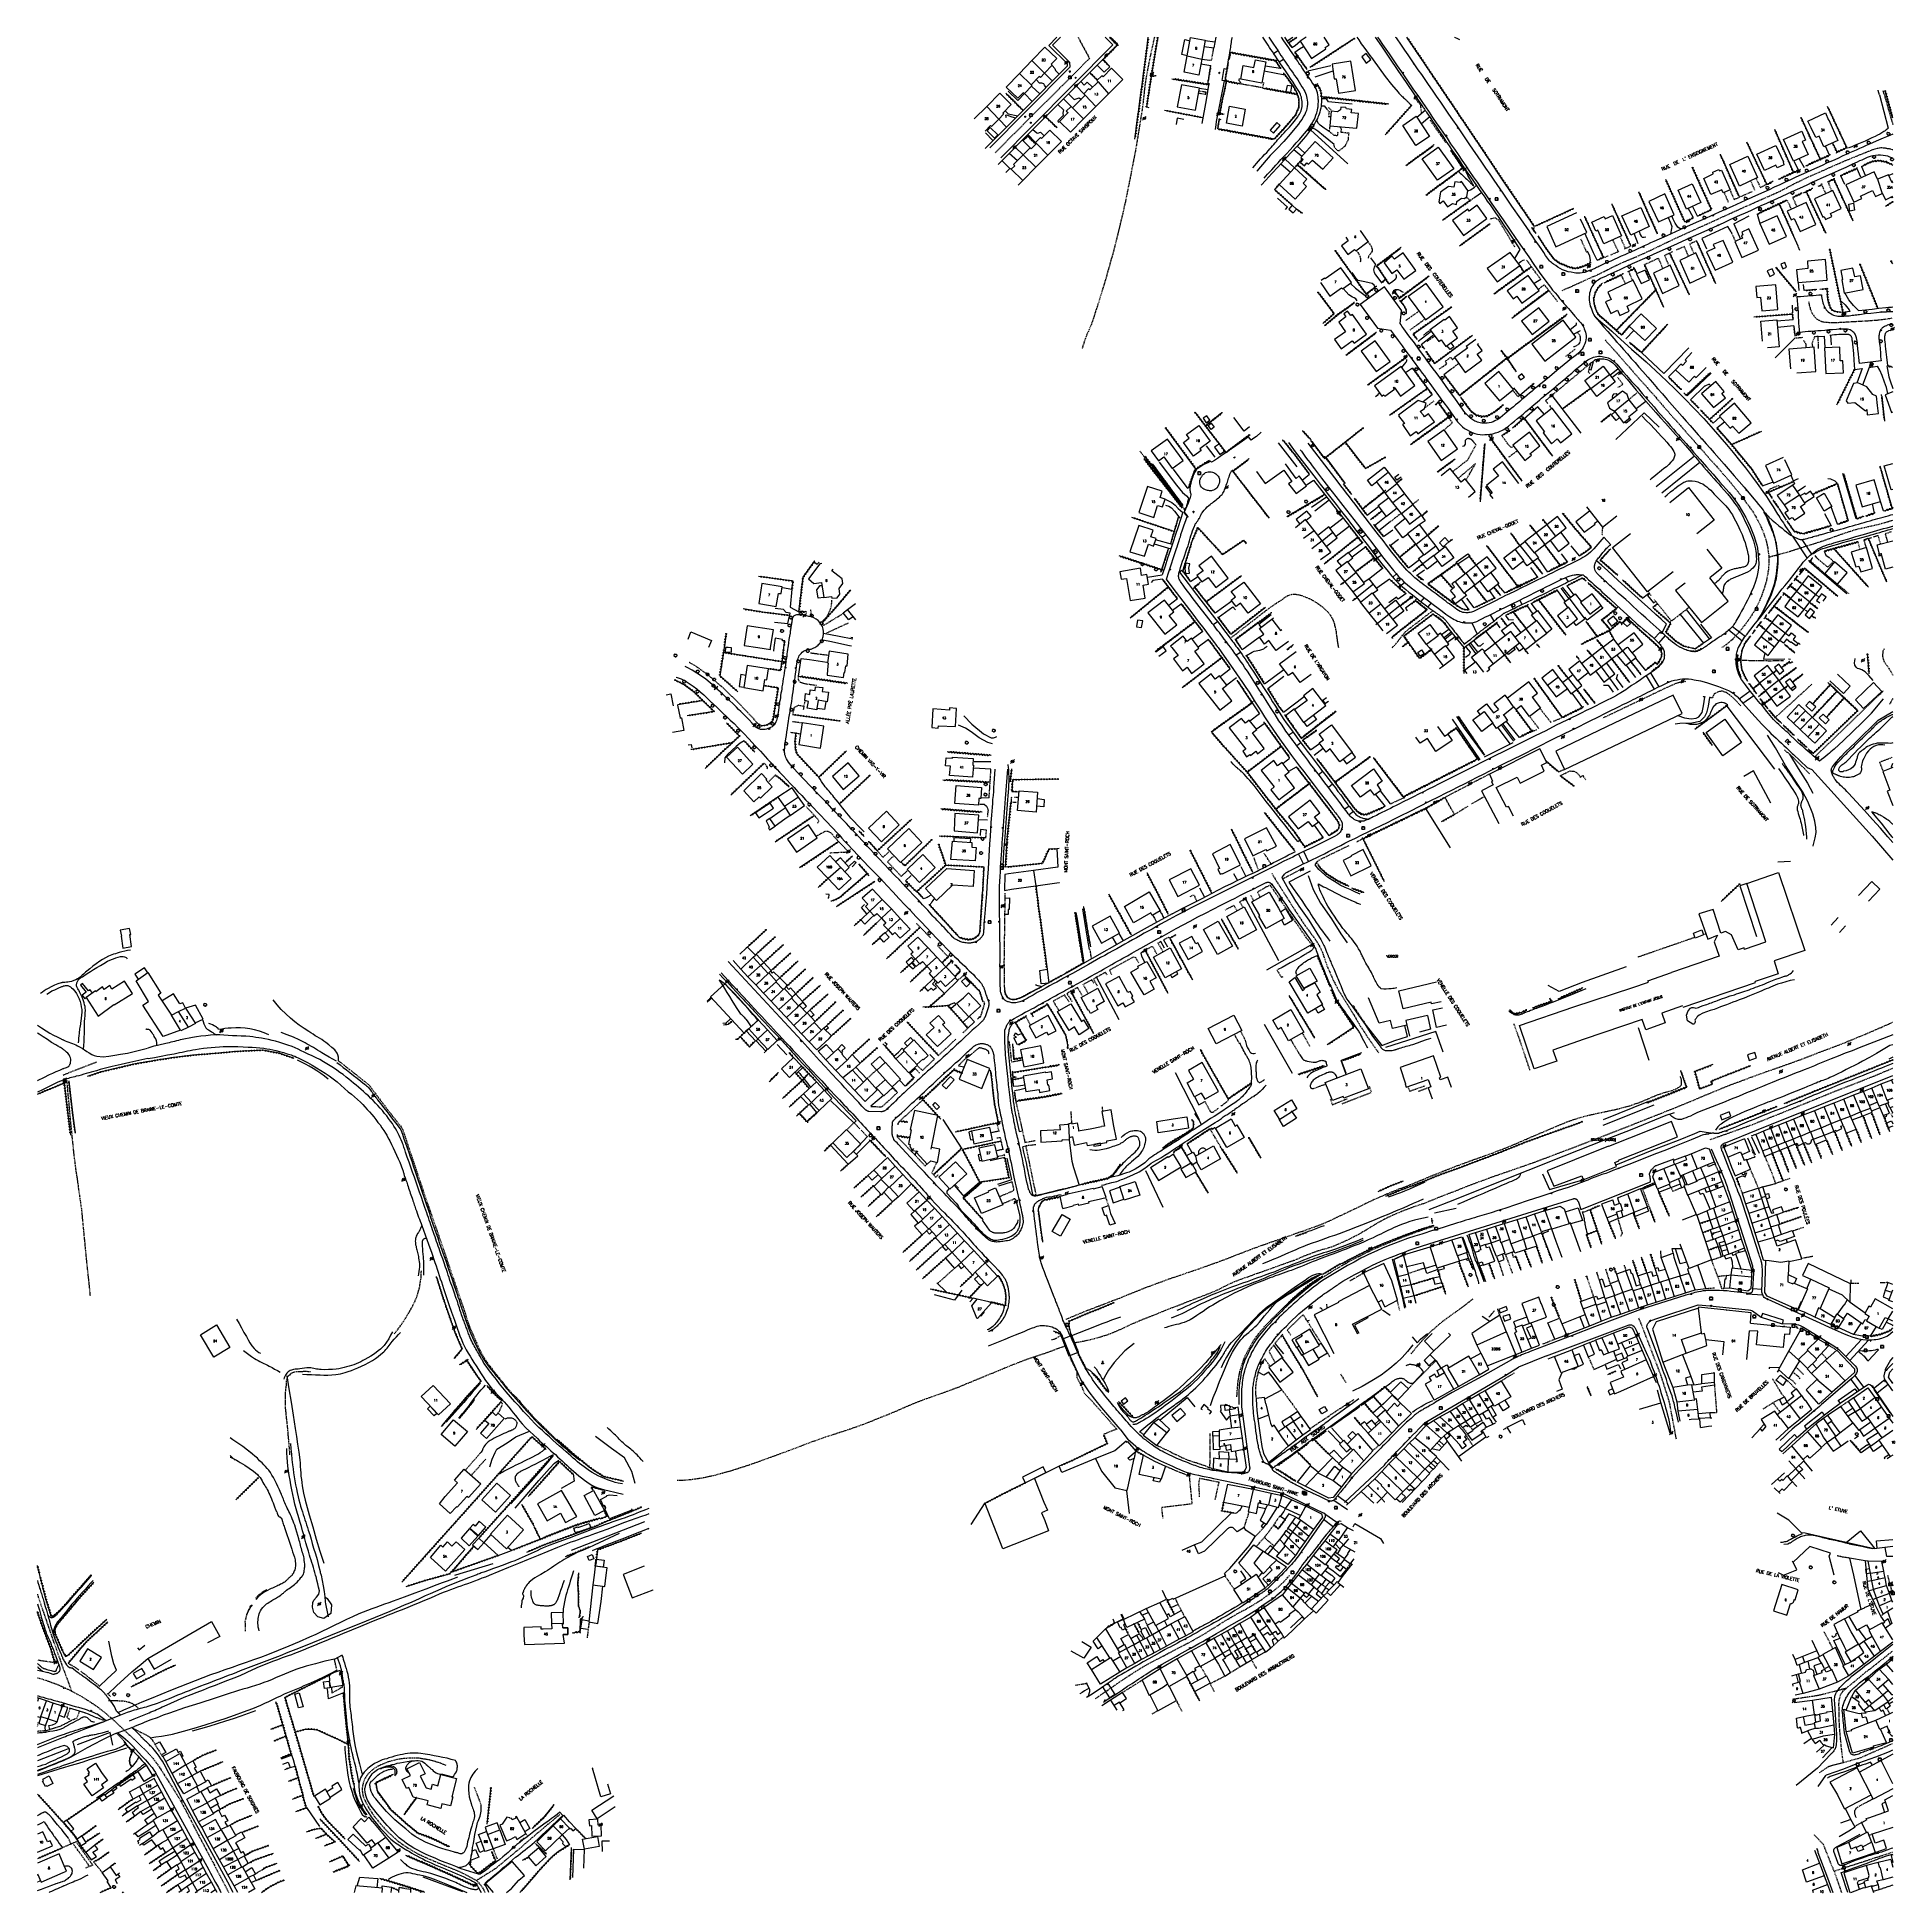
# Model space of a CAD drawing. Header units: millimetres. Extents: x 146000 to 147001, y 143000 to 144000.
import ezdxf
from ezdxf.enums import TextEntityAlignment as Align

# ---------------------------------------------------------------- set-up
doc = ezdxf.new("R2010")
doc.units = ezdxf.units.MM
doc.linetypes.add('DASHED', pattern=[0.75, 0.5, -0.25])
doc.layers.get('0').update_dxf_attribs({"linetype": 'CONTINUOUS'})
for name, color, linetype in [('W0001', 6, 'DASHED'), ('W0004', 5, 'CONTINUOUS'), ('W0006', 2, 'CONTINUOUS'), ('W0008', 7, 'CONTINUOUS'), ('W0010', 4, 'CONTINUOUS'), ('W0014', 7, 'CONTINUOUS'), ('W0017', 7, 'CONTINUOUS'), ('W0020', 2, 'CONTINUOUS'), ('W0070', 7, 'DASHED'), ('W0071', 7, 'CONTINUOUS'), ('W0101', 7, 'CONTINUOUS'), ('W0104', 1, 'CONTINUOUS'), ('W0105', 7, 'CONTINUOUS'), ('W0112', 1, 'DASHED'), ('W0120', 7, 'CONTINUOUS'), ('W0211', 2, 'CONTINUOUS'), ('W0214', 2, 'CONTINUOUS'), ('W0300', 7, 'CONTINUOUS'), ('W0310', 3, 'CONTINUOUS'), ('W0322', 7, 'CONTINUOUS'), ('W0323', 7, 'CONTINUOUS'), ('W0330', 7, 'CONTINUOUS'), ('W0333', 7, 'CONTINUOUS'), ('W0401', 7, 'CONTINUOUS'), ('W0402', 7, 'CONTINUOUS'), ('W0420', 7, 'CONTINUOUS'), ('W0438', 7, 'CONTINUOUS'), ('W0473', 7, 'CONTINUOUS'), ('W0510', 5, 'CONTINUOUS'), ('W0710', 7, 'CONTINUOUS'), ('W0984', 7, 'CONTINUOUS'), ('W0989', 7, 'CONTINUOUS'), ('W0991', 7, 'CONTINUOUS'), ('W1102', 7, 'CONTINUOUS')]:
    doc.layers.add(name, color=color, linetype=linetype)
doc.styles.get("Standard").update_dxf_attribs({"font": 'romans.shx', "width": 0.85})

# ---------------------------------------------------------------- blocks, each defined once
blk = doc.blocks.new('T401')
for p, q in [((-0.3, 0.3), (0, 0.3)), ((-0.3, -0.25), (-0.3, 0.3)), ((-0.3, 0.15), (0, 0.15)), ((-0.3, 0), (0, 0)), ((0, 0.3), (0, -0.25)), ((-0.3, -0.15), (0, -0.15)), ((-0.3, -0.25), (-0.3, -0.3)), ((-0.3, -0.3), (0, -0.3)), ((0, -0.3), (0, -0.25))]:
    blk.add_line(p, q)
blk = doc.blocks.new('T473')
for p, q in [((-0.166667, 0.166667), (0.166667, -0.166667)), ((-0.166667, -0.166667), (0.166667, 0.166667)), ((0.500001, 0.500001), (1.000002, 1.000002)), ((-1.000002, -1.000002), (-0.500001, -0.500001))]:
    blk.add_line(p, q)
blk.add_ellipse((0, 0), major_axis=(0.471405, 0.471405), ratio=1, start_param=5.4977871438, end_param=11.780972451)
blk = doc.blocks.new('T300')
for p, q in [((-0.8, 0.5), (-0.9, 0.3)), ((-0.9, 0.3), (-0.9, 0.2)), ((-0.9, 0.2), (-0.7, 0.1)), ((-0.7, 0.6), (-0.8, 0.5)), ((-0.8, -0.1), (-0.7, 0.1)), ((-0.6, 0.7), (-0.7, 0.6)), ((-0.7, 0.1), (-0.7, 0.1)), ((-0.5, 0.7), (-0.6, 0.7)), ((-0.3, 0.6), (-0.5, 0.7)), ((-0.3, 0.6), (-0.2, 0.7)), ((-0.2, 0.6), (-0.3, 0.6)), ((-0.2, 0.7), (-0.1, 0.8)), ((-0.1, 0.8), (0.1, 0.8)), ((0.1, 0.8), (0.2, 0.7)), ((0.2, 0.7), (0.3, 0.6)), ((0.3, 0.6), (0.4, 0.5)), ((0.5, 0.5), (0.3, 0.5)), ((0.4, 0.5), (0.4, 0.5)), ((0.6, 0.4), (0.5, 0.5)), ((0.6, 0.4), (0.7, 0.3)), ((0.7, 0.3), (0.7, 0.2)), ((0.7, 0.2), (0.7, 0.1)), ((0.7, 0.1), (0.7, -0.2)), ((-0.8, -0.2), (-0.8, -0.1)), ((-0.7, -0.3), (-0.8, -0.2)), ((-0.8, -0.2), (-0.8, -0.2)), ((-0.7, -0.4), (-0.7, -0.3)), ((-0.5, -0.5), (-0.7, -0.4)), ((-0.4, -0.5), (-0.5, -0.5)), ((-0.4, -0.5), (-0.3, -0.5)), ((-0.3, -0.5), (-0.3, -0.4)), ((-0.3, -0.6), (-0.3, -0.5)), ((-0.3, -0.5), (-0.3, -0.5)), ((-0.2, -0.7), (-0.3, -0.6)), ((-0.1, -0.8), (-0.2, -0.7)), ((0.1, -0.8), (-0.1, -0.8)), ((0.2, -0.7), (0.1, -0.8)), ((0.3, -0.5), (0.2, -0.5)), ((0.3, -0.6), (0.2, -0.7)), ((0.2, -0.7), (0.2, -0.7)), ((0.5, -0.4), (0.3, -0.5)), ((0.3, -0.5), (0.3, -0.6)), ((0.3, -0.5), (0.3, -0.5)), ((0.6, -0.3), (0.5, -0.4)), ((0.7, -0.2), (0.6, -0.3)), ((0.6, -0.3), (0.6, -0.3))]:
    blk.add_line(p, q)
blk = doc.blocks.new('T420')
for p, q in [((0.7, 0.7), (-0.8, 0.7)), ((-0.8, 0.7), (-0.8, -0.8)), ((0.7, 0.7), (0.7, -0.8)), ((0.7, -0.8), (-0.8, -0.8))]:
    blk.add_line(p, q)
blk.add_ellipse((0, 0), major_axis=(-0.53, 0.53), ratio=1, start_param=3.926991, end_param=10.210176)
blk = doc.blocks.new('T438')
for p, q in [((-0.4, 0.2), (0.4, 0.2)), ((-0.4, -0.2), (-0.4, 0.2)), ((0.15, 1.1), (-0.3, 1.1)), ((-0.3, 1.1), (-0.3, 0.5)), ((-0.3, 0.5), (0.15, 0.5)), ((0.3, 0.65), (0.3, 0.95)), ((0.4, 0.2), (0.4, -0.2))]:
    blk.add_line(p, q)
at = {"flags": 128}
for points in [[(-0.4, -0.2), (0.4, 0.2)], [(0.4, -0.2), (-0.4, -0.2)]]:
    blk.add_lwpolyline(points, dxfattribs=at)
for centre, major_axis, start_param, end_param in [((0.15, 0.95), (0.106, -0.106), 0.7853982, 2.3561945), ((0.15, 0.65), (0.106, 0.106), 3.9269908, 5.4977871)]:
    blk.add_ellipse(centre, major_axis=major_axis, ratio=1, start_param=start_param, end_param=end_param)
blk = doc.blocks.new('t323o')
at = {"color": 0, "linetype": 'Continuous'}
for radius in [0.25, 0.15]:
    blk.add_circle((0, 0), radius, dxfattribs=at)
blk = doc.blocks.new('t310o')
at = {"color": 0, "linetype": 'Continuous'}
for centre, start, end in [((-0.5, 0.4), 216.8699, 323.1304), ((0.5, -0.4), 36.8699, 143.1303)]:
    blk.add_arc(centre, 0.625, start, end, dxfattribs=at)
blk = doc.blocks.new('t322o')
at = {"color": 0, "linetype": 'Continuous'}
for radius in [0.25, 0.15]:
    blk.add_circle((0, 0), radius, dxfattribs=at)

msp = doc.modelspace()

# ---------------------------------------------------------------- linework, layer by layer
at = {"layer": 'W0001'}
for points in [[(146560.9, 144000), (146567.1, 143988.6), (146556.7, 143978.1), (146536, 143957.6), (146516.3, 143937.7)], [(146821.8, 143863.4), (146822.7, 143863.8), (146823.7, 143864.3), (146824.6, 143864.7), (146825.6, 143865.1), (146826, 143865.3), (146826.5, 143865.5), (146826.9, 143865.7), (146827.4, 143865.9), (146827.8, 143866.1), (146828.3, 143866.3), (146828.7, 143866.5), (146829.2, 143866.7), (146829.8, 143867), (146830.5, 143867.3), (146831.1, 143867.6), (146831.8, 143867.9), (146832.4, 143868.2), (146833.1, 143868.5), (146833.7, 143868.8), (146834.4, 143869.1), (146835.3, 143869.5), (146836.3, 143869.9), (146837.2, 143870.3), (146838.1, 143870.8), (146839.1, 143871.2), (146840, 143871.6), (146840.9, 143872), (146841.9, 143872.5), (146843.2, 143873.1), (146844.6, 143873.8), (146846, 143874.5), (146847.3, 143875.1), (146848.7, 143875.8), (146850, 143876.5), (146851.4, 143877.2), (146852.8, 143877.8), (146854.4, 143878.6), (146856.1, 143879.3), (146857.8, 143880), (146859.5, 143880.7), (146861.2, 143881.4), (146862.9, 143882.1), (146864.5, 143882.9), (146866.2, 143883.6), (146868.3, 143884.6), (146870.4, 143885.6), (146872.5, 143886.6), (146874.5, 143887.6), (146876.6, 143888.6), (146878.7, 143889.6), (146880.8, 143890.6), (146882.9, 143891.6), (146885.5, 143892.8), (146888.2, 143894), (146890.8, 143895.2), (146893.5, 143896.4), (146896.1, 143897.6), (146898.8, 143898.8), (146901.4, 143900), (146904.1, 143901.2), (146906.1, 143902.1), (146908.2, 143903.1), (146910.2, 143904), (146912.3, 143904.9), (146914.3, 143905.9), (146916.4, 143906.8), (146918.4, 143907.7), (146920.5, 143908.7), (146922.9, 143909.7), (146925.3, 143910.8), (146927.6, 143911.8), (146930, 143912.9), (146932.4, 143913.9), (146934.8, 143915), (146937.1, 143916), (146939.5, 143917.1), (146941, 143917.9), (146942.6, 143918.7), (146944.1, 143919.5), (146945.6, 143920.3), (146947.1, 143921.1), (146948.6, 143921.8), (146950.2, 143922.6), (146951.7, 143923.4), (146954.6, 143924.7), (146957.5, 143926), (146960.5, 143927.3), (146963.4, 143928.6), (146968.4, 143930.8), (146973.4, 143933), (146978.5, 143935.1), (146983.6, 143937.2), (146985.8, 143938.1), (146988.1, 143939), (146990.5, 143939.9), (146992.9, 143940.4), (146993.6, 143940.5), (146994.3, 143940.5), (146995, 143940.4), (146995.6, 143940.4), (146997, 143940.1), (146998.5, 143939.9), (146999.8, 143939.5), (147000, 143939.4)], [(146954.7, 143857.6), (146954.8, 143856.6), (146955, 143855.6), (146955.3, 143854.6), (146955.6, 143853.6), (146955.8, 143852.9), (146956.1, 143852.2), (146956.4, 143851.6), (146956.8, 143850.9), (146957.5, 143849.9), (146958.3, 143849), (146959.2, 143848.1), (146960.3, 143847.4), (146961.6, 143846.8), (146963, 143846.5), (146964.3, 143846.4), (146965.7, 143846.3), (146968.3, 143846.2), (146970.8, 143846.3), (146973.3, 143846.4), (146975.9, 143846.6), (146981.4, 143846.9), (146986.8, 143847.2), (146992.3, 143847.6), (146997.8, 143848.3), (147000, 143848.7)], [(146845, 143836.8), (146849.6, 143831.7), (146854.1, 143826.6), (146858.6, 143821.4), (146863.1, 143816.3), (146865.4, 143813.7), (146867.7, 143811.1), (146870, 143808.5), (146872.3, 143805.9), (146874.5, 143803.3), (146876.8, 143800.6), (146879.1, 143798), (146881.4, 143795.4), (146883.5, 143793.1), (146885.5, 143790.8), (146887.5, 143788.5), (146889.5, 143786.2), (146891.6, 143783.9), (146893.6, 143781.6), (146895.6, 143779.3), (146897.7, 143777), (146901.3, 143772.8), (146905.1, 143768.7), (146908.7, 143764.5), (146912.3, 143760.3), (146914.5, 143757.6), (146916.7, 143754.9), (146918.8, 143752.2), (146920.8, 143749.5), (146922.2, 143747.6), (146923.6, 143745.7), (146924.9, 143743.8), (146926.1, 143741.8), (146927.7, 143738.8), (146929.2, 143735.7), (146930.5, 143732.5), (146931.6, 143729.2), (146932, 143727.6), (146932.4, 143726), (146932.7, 143724.3), (146932.9, 143722.7), (146933.3, 143719.8)], [(146933.3, 143719.8), (146936.1, 143720.6), (146938.9, 143721.3), (146941.8, 143722.1), (146944.6, 143722.9), (146946.8, 143723.6), (146948.9, 143724.3), (146951.1, 143725), (146953.3, 143725.7), (146955.6, 143726.4), (146957.9, 143727.1), (146960.2, 143727.9), (146962.6, 143728.6), (146964.7, 143729.4), (146966.8, 143730.1), (146968.9, 143730.9), (146971, 143731.6), (146973.1, 143732.4), (146975.3, 143733.1), (146977.4, 143733.8), (146979.6, 143734.5), (146981.3, 143735), (146983.1, 143735.4), (146984.9, 143735.8), (146986.7, 143736.2), (146988.5, 143736.6), (146990.3, 143737), (146992.1, 143737.4), (146993.9, 143737.9), (146996, 143738.5), (146998.1, 143739.1), (147000, 143739.7)], [(146933.3, 143719.8), (146933.2, 143715.9), (146933, 143712.9), (146932.5, 143709.9), (146931.9, 143707), (146931.1, 143704.1), (146930, 143700.8), (146928.8, 143697.6), (146927.4, 143694.4), (146925.8, 143691.3), (146923.1, 143687), (146920.1, 143682.9), (146916.9, 143678.9), (146913.4, 143675.2), (146912.1, 143674.1), (146910.8, 143673), (146909.4, 143672), (146908, 143671)], [(146665.3, 143549.4), (146667.7, 143545.4), (146670.2, 143541.5), (146672.7, 143537.5), (146675.2, 143533.6), (146676.8, 143531), (146678.5, 143528.4), (146680.2, 143525.8), (146681.9, 143523.2), (146683.1, 143521.5), (146684.3, 143519.8), (146685.6, 143518.1), (146686.8, 143516.4), (146688.1, 143514.7), (146689.3, 143513), (146690.4, 143511.2), (146691.4, 143509.4), (146692, 143508.1), (146692.6, 143506.8), (146693, 143505.5), (146693.5, 143504.2), (146693.9, 143502.9), (146694.4, 143501.5), (146694.8, 143500.2), (146695.3, 143498.9), (146696.6, 143496.1), (146697.8, 143493.2), (146699.2, 143490.4), (146700.6, 143487.6), (146701.4, 143486.1), (146702.3, 143484.7), (146703.2, 143483.2), (146704.1, 143481.8), (146705, 143480.3), (146705.9, 143478.9), (146706.8, 143477.5), (146707.7, 143476), (146708.6, 143474.5), (146709.6, 143473), (146710.5, 143471.4), (146711.4, 143469.9), (146712.3, 143468.4), (146713.2, 143466.8), (146714.2, 143465.3), (146715.2, 143463.8), (146717, 143461), (146719, 143458.2), (146720.9, 143455.4), (146722.9, 143452.6)], [(146014, 143440.6), (146018.2, 143442.4), (146032.1, 143447.7)], [(146901.6, 143405.8), (146911.5, 143409.3), (146924.6, 143414), (146946.1, 143422.6), (146966.8, 143431), (146990.3, 143440.2), (147000, 143444.3)], [(146883.4, 143244.3), (146882.5, 143249.4), (146879.6, 143264.7), (146874.9, 143279.3), (146869.1, 143294.5), (146863.1, 143309.8)], [(146570.3, 143104.5), (146584, 143113.9), (146587.1, 143116), (146590.2, 143118), (146593.3, 143120), (146596.5, 143121.9), (146598.4, 143123), (146600.4, 143124.1), (146602.3, 143125.1), (146604.3, 143126.1), (146606.2, 143127.1), (146608.2, 143128.1), (146610.1, 143129.2), (146612.1, 143130.2), (146615.5, 143132), (146618.8, 143133.7), (146622.2, 143135.5), (146625.5, 143137.4), (146627.7, 143138.6), (146629.9, 143139.9), (146632, 143141.3), (146634.2, 143142.6), (146636.3, 143143.9), (146638.4, 143145.3), (146640.6, 143146.6), (146642.7, 143147.9), (146644.8, 143149.1), (146646.9, 143150.3), (146649, 143151.5), (146651.2, 143152.6), (146653.3, 143153.8), (146655.4, 143155), (146657.4, 143156.3), (146659.5, 143157.6), (146662.6, 143159.8), (146665.6, 143162), (146668.6, 143164.4), (146671.4, 143167), (146672.3, 143167.9), (146673.2, 143168.9), (146674.1, 143170), (146675, 143171)], [(146997.2, 143171), (146998.4, 143166.3)], [(146000, 143160.8), (146000.5, 143159.2), (146001.9, 143155.1), (146003.3, 143151), (146004.7, 143146.9), (146006.1, 143143), (146007.4, 143139), (146008.8, 143135.1), (146010.2, 143131.2), (146011.1, 143128.5), (146012.1, 143125.9), (146013, 143123.2), (146014, 143120.6)], [(146998.4, 143166.3), (146999.3, 143163), (147000, 143160.9)], [(146014, 143120.6), (146014.3, 143119.7), (146014.7, 143118.8), (146015, 143117.9), (146015.3, 143117), (146018.5, 143108.5)], [(146974.9, 143110), (146984.1, 143117.6), (146985.4, 143118.7), (146986.8, 143119.8), (146988.1, 143120.8), (146989.4, 143121.8), (146990.8, 143122.9), (146992.1, 143123.9), (146993.4, 143125), (146994.8, 143126), (146997.8, 143128.4), (147000, 143130.2)], [(146000, 143115.7), (146000.9, 143115.5), (146004.6, 143114.4), (146007, 143113.5), (146009.3, 143112.7), (146011.7, 143111.7), (146014, 143110.7)], [(146015, 143110.1), (146014, 143110.7)], [(146014, 143110.2), (146015, 143110.1)], [(146018.5, 143108.5), (146015, 143110.1)], [(146018.5, 143108.5), (146022.9, 143106.2), (146025.5, 143104.6), (146028, 143103), (146030.6, 143101.3), (146033, 143099.6), (146037.3, 143096.2), (146041.4, 143092.6), (146045.4, 143088.9), (146049.4, 143085.1), (146052.7, 143082), (146056, 143078.9), (146059.3, 143075.7), (146062.3, 143072.3), (146064.4, 143069.5), (146066.4, 143066.6), (146068.2, 143063.7), (146070.1, 143060.7), (146072, 143057.9), (146073.8, 143055), (146075.6, 143052.1), (146077.4, 143049.1), (146078.5, 143047), (146079.6, 143045), (146080.7, 143042.9), (146081.8, 143040.7), (146082.9, 143038.6), (146083.9, 143036.5), (146085, 143034.4), (146086.1, 143032.3), (146086.9, 143030.8), (146087.7, 143029.3), (146088.5, 143027.8), (146089.3, 143026.3), (146090.1, 143024.8), (146090.9, 143023.3), (146091.7, 143021.8), (146092.5, 143020.3), (146093.4, 143018.6), (146094.3, 143016.9), (146095.2, 143015.2), (146096.1, 143013.5), (146096.9, 143011.8), (146097.8, 143010.1), (146098.7, 143008.4), (146099.6, 143006.7), (146101.6, 143002.9), (146103.1, 143000)], [(146974.9, 143110), (146962.7, 143106.8), (146960.9, 143106.4), (146959.1, 143106), (146945.8, 143104)], [(146973.4, 143070.1), (146973, 143073), (146972.6, 143076), (146972.3, 143078.9), (146972, 143081.9), (146971.7, 143085.3), (146971.4, 143088.7), (146971.2, 143092.2), (146971.2, 143095.6), (146971.2, 143096.9), (146971.1, 143098.3), (146971.1, 143099.6), (146971, 143101), (146971.1, 143102.3), (146971.2, 143103.7), (146971.5, 143105), (146971.9, 143106.4), (146972.4, 143107.4), (146973.1, 143108.4), (146973.9, 143109.3), (146974.9, 143110)], [(146220.3, 143068.5), (146217.4, 143069.6), (146214.4, 143070.6), (146211.4, 143071.4), (146208.3, 143071.9), (146205.8, 143072.3), (146203.2, 143072.4), (146200.7, 143072.4), (146198.1, 143072.2), (146195.3, 143071.9), (146192.6, 143071.3), (146189.8, 143070.6), (146187.2, 143069.6), (146185, 143068.7), (146182.8, 143067.6), (146180.8, 143066.3), (146179, 143064.7), (146177.9, 143063.4), (146177, 143062.1), (146176.2, 143060.6), (146175.7, 143059.1), (146175.3, 143057.7), (146175.1, 143056.2), (146175.1, 143054.8), (146175.3, 143053.3), (146175.8, 143051.2), (146176.7, 143049.3), (146177.7, 143047.4), (146178.7, 143045.5), (146180.1, 143043.2), (146181.7, 143041), (146183.4, 143038.9), (146185.1, 143036.8), (146187.2, 143034.4), (146189.4, 143032.2), (146191.7, 143030), (146194.1, 143027.9), (146196.7, 143026), (146199.4, 143024.2), (146202.2, 143022.5), (146205, 143020.9), (146207.2, 143019.8), (146209.4, 143018.8), (146211.7, 143017.8), (146213.9, 143016.9), (146215.9, 143016), (146217.9, 143015.2), (146219.8, 143014.4), (146221.8, 143013.6), (146223.8, 143012.8), (146225.8, 143012), (146227.8, 143011.1), (146229.7, 143010.2), (146236.8, 143006.4)], [(146973.4, 143070.1), (146982.3, 143072.5), (147000, 143080.3)], [(146960.6, 143064.6), (146965.6, 143068), (146973.4, 143070.1)], [(146281.6, 143042), (146279, 143039.8), (146276.4, 143037.7), (146273.8, 143035.5), (146271.2, 143033.3), (146269.5, 143031.9), (146267.9, 143030.5), (146266.2, 143029.1), (146264.6, 143027.7), (146263, 143026.3), (146261.3, 143024.8), (146259.7, 143023.4), (146258, 143022), (146255.5, 143019.9), (146253, 143017.9), (146250.5, 143015.8), (146248, 143013.8), (146246.7, 143012.7), (146245.3, 143011.8), (146243.9, 143010.9), (146242.4, 143010), (146241, 143009.1), (146239.6, 143008.2), (146238.2, 143007.3), (146236.8, 143006.4)], [(146968.4, 143011.5), (146962.7, 143025.8), (146957.5, 143031.3)], [(146968.4, 143011.5), (146990.2, 143018.6), (147000, 143021.8)], [(146968.4, 143011.5), (146972.4, 143000)], [(146236.8, 143006.4), (146239, 143003.9), (146239.5, 143003.2), (146240, 143002.4), (146240.4, 143001.7), (146240.8, 143000.9), (146241.2, 143000.1), (146241.3, 143000)]]:
    msp.add_lwpolyline(points, dxfattribs=at)
at = {"layer": 'W0004'}
for points in [[(146930.4, 143744), (146930.9, 143743.2), (146931.4, 143742.3), (146931.9, 143741.4), (146932.3, 143740.4), (146932.7, 143739.5), (146933.1, 143738.6), (146933.5, 143737.6), (146933.9, 143736.7), (146934.3, 143735.7), (146934.7, 143734.7), (146935.1, 143733.7), (146935.5, 143732.7), (146935.8, 143731.8), (146936.1, 143730.8), (146936.4, 143729.9), (146936.6, 143729), (146936.8, 143727.9), (146937, 143726.9), (146937.2, 143725.8), (146937.3, 143724.8), (146937.5, 143723.4), (146937.7, 143722.1), (146937.8, 143720.7), (146937.9, 143719.3), (146937.9, 143717.6), (146937.8, 143715.9), (146937.6, 143714.2), (146937.4, 143712.5), (146937.2, 143710.6), (146936.9, 143708.8), (146936.5, 143706.9), (146936.1, 143705.1), (146935.4, 143703), (146934.7, 143701), (146933.9, 143699), (146933.1, 143697.1), (146932.4, 143695.4), (146931.6, 143693.7), (146930.8, 143692), (146930, 143690.4), (146929.4, 143689.3), (146928.7, 143688.3), (146928, 143687.2), (146927.3, 143686.2)], [(146929.6, 143689.1), (146930.5, 143690.9), (146931.5, 143692.7), (146932.4, 143694.6), (146933.2, 143696.4), (146933.9, 143698), (146934.6, 143699.6), (146935.3, 143701.2), (146935.8, 143702.9), (146936.3, 143704.2), (146936.6, 143705.6), (146937, 143706.9), (146937.3, 143708.3), (146937.5, 143709.8), (146937.8, 143711.3), (146938, 143712.8), (146938.1, 143714.3), (146938.1, 143715.1), (146938.2, 143715.8), (146938.2, 143716.6), (146938.2, 143717.4), (146938.2, 143718.1), (146938.2, 143718.9), (146938.2, 143719.6), (146938.2, 143720.4), (146938.1, 143721.7), (146938, 143723), (146937.8, 143724.3), (146937.6, 143725.5), (146937.3, 143727.2), (146936.9, 143728.8), (146936.5, 143730.5), (146936, 143732.1), (146935.7, 143733), (146935.4, 143734), (146935.1, 143735), (146934.7, 143735.9), (146934.6, 143736.4), (146934.4, 143736.8), (146934.2, 143737.3), (146934, 143737.7), (146933.8, 143738.2), (146933.6, 143738.6), (146933.4, 143739.1), (146933.2, 143739.5), (146932.8, 143740.4), (146932.4, 143741.2), (146932.1, 143742.1), (146931.7, 143743)]]:
    msp.add_lwpolyline(points, dxfattribs=at)
at = {"layer": 'W0006'}
for points in [[(146666.3, 143991.3), (146668.6, 143992.8)], [(146669.3, 143986.8), (146671.7, 143988.1)], [(146713.5, 143735.1), (146711.4, 143733.4)], [(146713.7, 143730.4), (146716, 143731.9)], [(146719.5, 143722.9), (146721.8, 143724.4)], [(146724.6, 143720.8), (146722.3, 143719.4)], [(146732.5, 143710.7), (146730.5, 143709)], [(146737, 143706.1), (146735, 143704.5)], [(146823.6, 143708.7), (146825, 143706.4)], [(146747.4, 143698), (146745.6, 143695.9)], [(146751.2, 143695.1), (146749.5, 143693)], [(146794.1, 143694.2), (146795.3, 143691.8)], [(146800.3, 143694.3), (146799.1, 143696.6)], [(146633.8, 143683.4), (146636, 143685)], [(146773.1, 143684.3), (146776, 143678.3)], [(146783, 143688.7), (146785.1, 143685.3)], [(146646.1, 143667.1), (146648.4, 143668.6)], [(146674.5, 143624), (146676.7, 143625.4)], [(146681, 143619.7), (146678.9, 143618.1)], [(146692.8, 143604.2), (146690.6, 143602.5)], [(146698.1, 143597.3), (146695.9, 143595.6)], [(146707.1, 143585.5), (146704.8, 143583.9)], [(146709.3, 143582.6), (146707, 143580.9)], [(146940.6, 143306.5), (146941.2, 143308.4), (146929.8, 143312), (146929.1, 143310)], [(147000, 143288.3), (146998.8, 143286.9), (146995.9, 143281.9), (146995.9, 143280.8)], [(146971.8, 143263.7), (146970.6, 143265.2), (146979.6, 143271.5), (146980.8, 143269.9)], [(146963.2, 143257.4), (146962, 143258.9), (146952.4, 143251.3), (146953.6, 143249.8)], [(146948.5, 143245.3), (146947.1, 143246.8), (146938.9, 143238.9), (146940.2, 143237.6)], [(146709.2, 143197.1), (146710.1, 143198.8), (146723.9, 143190.8), (146725.5, 143188.1)], [(146000.5, 143121.2), (146000.4, 143121.4), (146000.2, 143121.5), (146000, 143121.6), (146000, 143121.6)], [(146000.5, 143121.2), (146002.8, 143119.3)]]:
    msp.add_lwpolyline(points, dxfattribs=at)
at = {"layer": 'W0008'}
for points in [[(146551.5, 144000), (146547.2, 143995.7), (146556.4, 143986.5), (146556.5, 143983.8), (146532.8, 143959.9), (146513.3, 143940.4)], [(146519.3, 143935), (146536, 143951.9), (146579.7, 143995.9)], [(146575.6, 144000), (146579.7, 143995.9)], [(146635.2, 144000), (146634.1, 143994.3)], [(146641.2, 143982.8), (146641.7, 143985.3), (146642.1, 143987.8), (146642.5, 143990.3), (146642.9, 143992.8), (146643.1, 143993.7), (146643.2, 143994.5), (146643.3, 143995.4), (146643.5, 143996.2), (146643.6, 143997.1), (146643.7, 143997.9), (146643.9, 143998.8), (146644, 143999.6), (146644.1, 144000)], [(146663.8, 144000), (146666.2, 143996.3), (146668.7, 143992.6), (146669.5, 143991.4), (146670.3, 143990.2), (146671.1, 143989), (146671.9, 143987.8), (146672.7, 143986.6), (146673.5, 143985.4), (146674.3, 143984.2), (146675.1, 143983), (146675.9, 143981.8), (146676.8, 143980.6), (146677.6, 143979.4), (146678.4, 143978.2), (146679.3, 143977), (146680.1, 143975.8), (146680.9, 143974.5), (146681.6, 143973.3), (146682.2, 143972.4), (146682.7, 143971.6), (146683.1, 143970.7), (146683.5, 143969.8), (146683.9, 143968.9), (146684.1, 143968), (146684.3, 143967.1), (146684.5, 143966.1), (146684.6, 143965), (146684.6, 143963.9), (146684.5, 143962.7), (146684.3, 143961.6), (146684, 143960.5), (146683.5, 143959.4), (146683.1, 143958.4), (146682.5, 143957.4), (146681.7, 143955.9), (146680.7, 143954.5), (146679.7, 143953.1), (146678.7, 143951.8), (146675.3, 143947.7), (146671.8, 143943.7), (146668.1, 143939.8), (146664.3, 143936.1)], [(146732.1, 144000), (146732.4, 143999.6), (146735, 143995.8), (146736.8, 143993.1), (146738.6, 143990.5), (146740.5, 143987.8), (146742.3, 143985.2), (146744.1, 143982.5), (146746, 143979.9), (146747.8, 143977.2), (146749.6, 143974.6), (146751.8, 143971.4), (146754, 143968.2), (146756.2, 143965), (146758.4, 143961.8), (146760.6, 143958.6), (146762.8, 143955.4), (146765, 143952.2), (146767.2, 143949), (146769.4, 143945.7), (146771.6, 143942.5), (146773.9, 143939.2), (146776.1, 143936), (146778.4, 143932.7), (146780.6, 143929.5), (146782.8, 143926.2), (146785.1, 143922.9), (146789.9, 143916), (146794.6, 143909), (146799.4, 143902.1), (146804.2, 143895.1)], [(146638.6, 143976.7), (146639.7, 143983.1)], [(146639.7, 143983.1), (146641.2, 143982.8)], [(146631.4, 143975.2), (146630.7, 143970.7), (146630, 143966.2), (146630, 143966.2), (146630, 143966.2), (146630, 143966.2), (146630, 143966.2), (146630, 143966.2), (146627.7, 143953.4), (146627.7, 143953.4), (146627.7, 143953.4), (146627.7, 143953.4), (146627.7, 143953.4), (146627.7, 143953.4)], [(146635, 143950.3), (146635, 143950.3), (146635, 143950.3), (146635, 143950.3), (146635, 143950.3), (146635.3, 143952.8), (146635.6, 143954.6), (146635.9, 143956.3), (146636.2, 143958.1), (146637.1, 143962.7), (146638, 143967.3), (146638.9, 143971.9), (146639.9, 143976.5)], [(146639.9, 143976.4), (146638.6, 143976.7)], [(146664.5, 143936.3), (146662.3, 143933.8), (146662.3, 143933.8), (146662.3, 143933.8), (146657.2, 143927.8), (146657.2, 143927.8)], [(146839.8, 143849.1), (146842, 143846.5), (146844.2, 143843.9), (146846.4, 143841.4), (146848.6, 143838.8), (146850.7, 143836.4), (146852.8, 143834.1), (146854.9, 143831.7), (146857, 143829.3), (146859.1, 143826.9), (146861.2, 143824.6), (146863.2, 143822.2), (146865.3, 143819.8), (146868, 143816.8), (146870.6, 143813.8), (146873.3, 143810.7), (146875.9, 143807.7), (146878.5, 143804.7), (146881.2, 143801.6), (146883.8, 143798.6), (146886.5, 143795.6), (146888.6, 143793.1), (146890.8, 143790.7), (146893, 143788.2), (146895.2, 143785.7), (146897.3, 143783.3), (146899.5, 143780.8), (146901.7, 143778.4), (146903.8, 143775.9), (146909.2, 143769.8), (146914.6, 143763.6), (146920, 143757.5), (146925.2, 143751.2), (146926.5, 143749.7), (146927.7, 143748.2), (146928.9, 143746.7), (146930.1, 143745.1), (146930.3, 143744.9), (146930.4, 143744.7), (146930.6, 143744.5), (146930.7, 143744.3), (146930.9, 143744), (146931.1, 143743.8), (146931.2, 143743.6), (146931.4, 143743.4), (146931.9, 143742.8), (146932.3, 143742.3), (146932.8, 143741.8), (146933.3, 143741.3), (146935, 143739.7), (146936.8, 143738.2), (146938.6, 143736.7), (146940.4, 143735.3), (146941.5, 143734.3), (146942.7, 143733.4), (146943.8, 143732.5), (146945.1, 143731.6), (146945.4, 143731.4), (146945.8, 143731.2), (146946.1, 143731), (146946.5, 143730.9)], [(146652.8, 143784.6), (146649.5, 143782.2), (146646, 143779.8), (146642.6, 143777.4), (146639.1, 143775), (146637.6, 143774), (146636, 143772.9), (146634.4, 143771.9), (146632.8, 143770.9)], [(146654.2, 143782.8), (146652.8, 143784.6)], [(146659.7, 143787.2), (146659.7, 143787.2), (146659.7, 143787.2), (146659.7, 143787.2), (146659.7, 143787.2), (146659.7, 143787.2), (146657.1, 143784.8), (146655.7, 143783.8), (146654.2, 143782.8)], [(146632.4, 143771.4), (146631.2, 143770.8), (146630, 143770.2), (146628.8, 143769.6), (146627.6, 143769), (146627.1, 143768.6), (146626.5, 143768.3), (146626, 143767.9), (146625.5, 143767.6), (146625.2, 143767.4), (146625, 143767.2), (146624.7, 143767), (146624.5, 143766.7), (146624, 143766), (146623.6, 143765.3), (146623.3, 143764.5), (146623, 143763.7), (146622.6, 143762.7), (146622.3, 143761.6), (146621.9, 143760.6), (146621.7, 143759.5), (146621.5, 143758.9), (146621.4, 143758.4), (146621.3, 143757.8), (146621.2, 143757.3), (146621.2, 143756.8), (146621.2, 143756.3), (146621.2, 143755.8), (146621.3, 143755.4), (146621.4, 143754.8), (146621.5, 143754.3), (146621.7, 143753.8), (146621.8, 143753.3)], [(146632.8, 143770.9), (146632.4, 143771.4)], [(146680.7, 143777.6), (146681.3, 143776.9), (146682.5, 143775.3), (146683.6, 143773.7), (146684.8, 143772.1), (146686, 143770.5), (146687.1, 143768.9), (146688.3, 143767.3), (146692.1, 143762.4), (146696, 143757.5), (146699.8, 143752.5), (146703.7, 143747.6), (146705.6, 143745.1), (146707.6, 143742.6), (146709.5, 143740.1), (146711.5, 143737.6), (146713.4, 143735.1), (146715.4, 143732.6), (146717.3, 143730.1), (146719.3, 143727.6), (146720.7, 143725.7), (146722.2, 143723.8), (146723.6, 143721.9), (146725.1, 143720), (146726.5, 143718.1), (146728, 143716.2), (146729.5, 143714.3), (146731, 143712.5), (146732.4, 143710.9), (146733.7, 143709.4), (146735.2, 143707.9), (146736.6, 143706.4), (146738.5, 143704.8), (146740.5, 143703.2), (146742.5, 143701.7), (146744.5, 143700.2), (146747.1, 143698.2), (146749.8, 143696.2), (146752.4, 143694.2), (146755.1, 143692.3), (146757.1, 143690.7), (146759.2, 143689.1), (146761.3, 143687.5), (146763.6, 143686.2), (146764.5, 143685.7), (146765.4, 143685.3), (146766.3, 143685), (146767.3, 143684.7), (146767.9, 143684.6), (146768.6, 143684.5), (146769.2, 143684.4), (146769.9, 143684.4), (146770.9, 143684.3), (146772, 143684.3), (146773, 143684.4), (146774.1, 143684.6), (146775.8, 143685.1), (146777.4, 143685.9), (146779, 143686.7), (146780.6, 143687.5), (146781.9, 143688.1), (146783.1, 143688.7), (146784.4, 143689.3), (146785.6, 143690), (146786.9, 143690.6), (146788.1, 143691.2), (146789.4, 143691.8), (146790.6, 143692.5), (146792.4, 143693.3), (146794.1, 143694.2), (146795.9, 143695.1), (146797.6, 143695.9), (146799.4, 143696.8), (146801.1, 143697.6), (146802.9, 143698.5), (146804.7, 143699.4), (146806.8, 143700.5), (146809, 143701.6), (146811.2, 143702.7), (146813.3, 143703.8), (146815.5, 143704.9), (146817.7, 143705.9), (146819.9, 143707), (146822.1, 143708), (146823.1, 143708.5), (146824.1, 143708.9), (146825.1, 143709.3), (146826.1, 143709.7), (146826.8, 143709.9), (146827.5, 143710.1), (146828.3, 143710.2), (146829, 143710.3), (146829.6, 143710.4), (146830.2, 143710.4), (146830.8, 143710.4), (146831.4, 143710.3), (146831.9, 143710.3), (146832.3, 143710.3), (146832.7, 143710.2), (146833.2, 143710.2)], [(146643.2, 143671), (146642.1, 143672.5), (146640.9, 143674.1), (146639.7, 143675.6), (146638.6, 143677.2), (146637.8, 143678.1), (146637.1, 143679.1), (146636.3, 143680.1), (146635.6, 143681), (146634.8, 143682), (146634.1, 143683), (146633.3, 143683.9), (146632.6, 143684.9), (146630.1, 143688.2), (146627.5, 143691.5), (146625, 143694.7), (146622.5, 143698), (146621.3, 143699.7), (146620, 143701.4), (146618.7, 143703), (146617.5, 143704.7), (146617, 143705.4), (146616.5, 143706), (146616.1, 143706.6), (146615.7, 143707.3), (146615.5, 143707.8), (146615.3, 143708.3), (146615.2, 143708.8), (146615.1, 143709.3), (146615.1, 143709.6), (146615.1, 143709.8), (146615.1, 143710.1), (146615.2, 143710.3), (146615.2, 143710.6), (146615.2, 143710.8), (146615.3, 143711.1), (146615.3, 143711.3), (146615.4, 143711.6), (146615.5, 143711.9), (146615.6, 143712.2), (146615.7, 143712.5), (146616.2, 143714.1), (146616.7, 143715.8), (146617.3, 143717.5), (146617.9, 143719.2), (146618.5, 143720.9), (146619, 143722.6), (146619.6, 143724.3), (146620.2, 143725.9), (146620.6, 143727.3), (146621, 143728.6), (146621.4, 143729.9), (146621.8, 143731.3), (146622.3, 143732.6), (146622.7, 143733.9), (146623.2, 143735.2), (146623.7, 143736.5), (146623.8, 143736.8), (146623.9, 143737), (146624, 143737.2), (146624.1, 143737.5), (146624.3, 143737.8), (146624.5, 143738.1), (146624.7, 143738.4), (146625, 143738.7), (146625.2, 143739), (146625.4, 143739.3), (146625.7, 143739.7), (146625.9, 143740), (146626.2, 143740.5), (146626.5, 143741), (146626.7, 143741.6), (146627, 143742.1), (146627.3, 143742.7), (146627.5, 143743.2), (146627.8, 143743.7), (146628.2, 143744.2), (146628.9, 143745.1), (146629.8, 143746), (146630.6, 143746.8), (146631.5, 143747.6), (146632.1, 143748.1), (146632.7, 143748.6), (146633.4, 143749.1), (146634, 143749.6), (146634.7, 143750.1), (146635.3, 143750.6), (146635.9, 143751.1), (146636.6, 143751.7), (146637.1, 143752.1), (146637.6, 143752.6), (146638.1, 143753.1), (146638.6, 143753.6), (146639, 143754.2), (146639.3, 143754.8), (146639.6, 143755.4), (146639.9, 143756), (146640.2, 143756.9), (146640.5, 143757.8), (146640.8, 143758.6), (146641.1, 143759.5), (146641.4, 143760.2), (146641.6, 143760.9), (146641.9, 143761.6), (146642.1, 143762.3), (146642.2, 143762.7), (146642.3, 143763), (146642.4, 143763.3), (146642.5, 143763.6), (146642.6, 143763.9), (146642.7, 143764.2), (146642.8, 143764.5), (146642.9, 143764.8), (146643.1, 143765.2), (146643.2, 143765.5), (146643.4, 143765.8), (146643.6, 143766.1), (146643.7, 143766.2), (146643.8, 143766.3), (146643.9, 143766.3), (146644, 143766.4), (146644.1, 143766.5), (146644.2, 143766.5), (146644.3, 143766.6), (146644.3, 143766.7), (146644.4, 143766.7), (146644.5, 143766.8), (146644.5, 143766.8), (146644.6, 143766.9)], [(146621.8, 143753.3), (146621.6, 143752.6), (146621.4, 143751.9), (146621.1, 143751.2), (146620.8, 143750.5), (146620.2, 143748.9), (146619.5, 143747.2), (146618.8, 143745.6), (146618.1, 143744)], [(146619.7, 143742), (146618.8, 143739.4), (146617.9, 143736.9), (146617.1, 143734.3), (146616.2, 143731.7), (146615.9, 143730.6), (146615.5, 143729.5), (146615.2, 143728.5), (146614.8, 143727.4), (146614.5, 143726.3), (146614.1, 143725.2), (146613.8, 143724.2), (146613.4, 143723.1), (146612.2, 143719.3), (146610.9, 143715.4), (146609.6, 143711.6), (146608.4, 143707.7)], [(146618.1, 143744), (146619.7, 143742)], [(146956.9, 143721.9), (146957.7, 143722.7), (146958.6, 143723.4), (146959.5, 143724), (146960.5, 143724.6), (146961.2, 143725), (146962, 143725.3), (146962.7, 143725.6), (146963.5, 143725.9), (146964.7, 143726.3), (146965.9, 143726.7), (146967.1, 143727), (146968.3, 143727.4), (146972.3, 143728.6), (146976.3, 143729.7), (146980.2, 143730.9), (146984.2, 143732)], [(146984.2, 143732), (146986.1, 143732.5), (146987.9, 143733), (146989.7, 143733.5), (146991.5, 143734.1), (146993.3, 143734.6), (146995.1, 143735.1), (146997, 143735.6), (146998.8, 143736.1), (146999.9, 143736.5), (147000, 143736.5)], [(146844.4, 143730.6), (146838.9, 143724.3)], [(146875.7, 143679.1), (146874.1, 143680.5), (146872.5, 143682), (146870.9, 143683.4), (146869.3, 143684.9), (146867, 143687), (146864.6, 143689.1), (146862.3, 143691.2), (146860, 143693.3), (146858.1, 143695.1), (146856.1, 143696.9), (146854.1, 143698.7), (146852.1, 143700.4), (146851.2, 143701.3), (146850.3, 143702.1), (146849.4, 143702.9), (146848.5, 143703.7), (146847.6, 143704.5), (146846.7, 143705.4), (146845.8, 143706.2), (146844.9, 143707), (146844.4, 143707.5), (146843.9, 143707.9), (146843.3, 143708.4), (146842.8, 143708.9), (146842.3, 143709.4), (146841.7, 143710), (146841.1, 143710.5), (146840.5, 143711.1), (146840.3, 143711.5), (146840, 143711.8), (146839.8, 143712.2), (146839.6, 143712.6), (146839.4, 143713.2), (146839.3, 143713.9), (146839.3, 143714.5), (146839.3, 143715.2), (146839.4, 143715.5), (146839.4, 143715.8), (146839.5, 143716.1), (146839.6, 143716.4), (146839.8, 143716.7), (146839.9, 143717), (146840, 143717.3), (146840.2, 143717.6), (146840.6, 143718.2), (146841, 143718.8), (146841.4, 143719.3), (146841.9, 143719.8), (146842.8, 143721), (146843.8, 143722.3), (146844.8, 143723.4), (146845.8, 143724.6), (146846.3, 143725), (146846.9, 143725.5), (146847.4, 143726), (146848, 143726.4)], [(146848, 143726.4), (146844.4, 143730.6)], [(146718.1, 143578.8), (146717.5, 143578.4), (146716.8, 143578.1), (146716.1, 143577.9), (146715.4, 143577.6), (146714.9, 143577.5), (146714.4, 143577.4), (146713.9, 143577.4), (146713.3, 143577.4), (146712.7, 143577.4), (146712.1, 143577.5), (146711.6, 143577.6), (146711, 143577.8), (146710.4, 143578), (146709.8, 143578.3), (146709.3, 143578.7), (146708.8, 143579.1), (146708.2, 143579.6), (146707.6, 143580.2), (146707.1, 143580.8), (146706.6, 143581.4), (146705.9, 143582.3), (146705.3, 143583.1), (146704.6, 143584), (146704, 143584.8), (146703.3, 143585.7), (146702.7, 143586.6), (146702.1, 143587.5), (146701.4, 143588.3), (146699.9, 143590.3), (146698.5, 143592.2), (146697, 143594.2), (146695.5, 143596.1), (146694, 143598.1), (146692.5, 143600), (146691, 143602), (146689.6, 143603.9), (146687.9, 143606.1), (146686.3, 143608.2), (146684.7, 143610.3), (146683.1, 143612.4), (146681.7, 143614.3), (146680.3, 143616.2), (146678.9, 143618), (146677.5, 143619.9), (146676.7, 143621), (146675.9, 143622), (146675.1, 143623.1), (146674.4, 143624.1), (146673, 143626), (146671.8, 143627.8), (146670.5, 143629.7), (146669.2, 143631.6), (146667.1, 143634.9), (146665, 143638.2), (146662.9, 143641.5), (146660.8, 143644.8), (146659.9, 143646.2), (146658.9, 143647.7), (146658, 143649.1), (146657.1, 143650.5), (146656.2, 143652), (146655.3, 143653.4), (146654.4, 143654.8), (146653.5, 143656.3), (146652.2, 143658.2), (146650.9, 143660.1), (146649.7, 143662), (146648.3, 143663.9), (146647.4, 143665.3), (146646.5, 143666.6), (146645.5, 143667.9), (146644.5, 143669.2), (146644.2, 143669.7), (146643.9, 143670.1), (146643.5, 143670.6), (146643.2, 143671)], [(146953.9, 143606.4), (146956.4, 143605.2)], [(146956.4, 143605.2), (146971.8, 143588.3)], [(147000, 143565.9), (146997.4, 143569), (146993.4, 143573.6), (146989.1, 143578.4), (146984.8, 143583.2), (146980.5, 143587.9), (146976.1, 143592.6), (146975.3, 143593.4), (146974.5, 143594.3), (146973.6, 143595.1), (146972.8, 143595.9), (146971.9, 143596.7), (146971.1, 143597.5), (146970.3, 143598.3), (146969.6, 143599.2), (146969.1, 143599.7), (146968.7, 143600.3), (146968.4, 143600.9), (146968, 143601.5), (146967.8, 143601.9), (146967.5, 143602.4), (146967.3, 143602.9), (146967.2, 143603.4), (146967, 143603.9), (146967, 143604.4), (146966.9, 143604.9), (146967, 143605.4), (146967, 143605.8), (146967.2, 143606.1), (146967.3, 143606.5), (146967.5, 143606.8)], [(146971.8, 143588.3), (146989, 143569.4)], [(146989, 143569.4), (147000, 143556.5)], [(146670.8, 143547), (146672.6, 143543.8), (146674.4, 143540.6), (146676.3, 143537.4), (146678.2, 143534.3), (146679.1, 143533), (146680, 143531.7), (146680.8, 143530.4), (146681.7, 143529.1), (146682.6, 143527.9), (146683.5, 143526.6), (146684.4, 143525.3), (146685.3, 143524), (146686.8, 143521.7), (146688.2, 143519.4), (146689.7, 143517), (146691.1, 143514.7), (146691.7, 143513.6), (146692.3, 143512.6), (146692.9, 143511.5), (146693.4, 143510.4), (146693.7, 143509.9), (146693.9, 143509.4), (146694.1, 143508.9), (146694.3, 143508.4), (146694.4, 143507.9), (146694.6, 143507.4), (146694.8, 143507), (146695, 143506.5), (146695.2, 143506.2), (146695.3, 143505.9), (146695.4, 143505.6), (146695.5, 143505.3), (146695.7, 143505), (146695.8, 143504.7), (146695.9, 143504.4), (146696.1, 143504.1), (146696.4, 143503.3), (146696.7, 143502.5), (146697.1, 143501.7), (146697.4, 143500.9), (146697.7, 143500.1), (146698.1, 143499.3), (146698.4, 143498.6), (146698.7, 143497.8), (146699.1, 143496.9), (146699.5, 143496), (146699.8, 143495.2), (146700.2, 143494.3), (146700.6, 143493.4), (146700.9, 143492.6), (146701.3, 143491.7), (146701.7, 143490.9), (146702.1, 143489.9), (146702.5, 143488.8), (146702.9, 143487.8), (146703.3, 143486.8), (146703.7, 143485.8), (146704.1, 143484.8), (146704.5, 143483.8), (146705, 143482.9), (146705.7, 143481.7), (146706.5, 143480.6), (146707.2, 143479.5), (146708.1, 143478.4)], [(146688.1, 143510.3), (146688.4, 143509.6), (146688.7, 143509), (146689, 143508.4), (146689.2, 143507.8), (146689.6, 143506.8), (146690, 143505.9), (146690.4, 143504.9), (146690.7, 143504), (146691.1, 143503), (146691.4, 143502.1), (146691.8, 143501.2), (146692.2, 143500.2), (146692.8, 143498.6), (146693.5, 143497), (146694.1, 143495.3), (146694.8, 143493.7), (146695.2, 143492.8), (146695.6, 143492), (146696, 143491.1), (146696.3, 143490.2), (146696.7, 143489.4), (146697.1, 143488.5), (146697.5, 143487.6), (146697.9, 143486.8), (146698.1, 143486.2), (146698.4, 143485.6), (146698.6, 143485), (146698.9, 143484.4), (146699.1, 143483.8), (146699.4, 143483.2), (146699.6, 143482.6), (146699.9, 143482), (146700.2, 143481.4), (146700.4, 143480.9), (146700.7, 143480.4), (146701, 143479.9), (146701.6, 143479), (146702.2, 143478), (146702.9, 143477), (146703.6, 143476.1), (146704.3, 143475.2), (146705, 143474.3), (146705.6, 143473.3), (146706.3, 143472.4), (146707.8, 143470.4), (146709.2, 143468.3), (146710.7, 143466.3), (146712.1, 143464.2), (146712.3, 143463.8), (146712.6, 143463.3), (146712.9, 143462.9), (146713.1, 143462.4), (146713.4, 143461.9), (146713.6, 143461.5), (146713.8, 143461), (146714.1, 143460.5), (146714.8, 143459.2), (146715.5, 143457.9), (146716.3, 143456.6), (146717, 143455.3)], [(146708.1, 143478.4), (146715.6, 143467.8), (146719.7, 143461.5), (146723.7, 143456.2)], [(146000, 143467.5), (146002.3, 143466), (146004.8, 143464.4), (146006.8, 143463.2), (146008.7, 143462.1), (146010.7, 143461.1), (146012.8, 143460.1), (146013.1, 143460), (146013.4, 143459.8), (146013.7, 143459.7), (146014, 143459.5)], [(146014, 143454.5), (146013.5, 143454.8), (146013, 143455.1), (146012.5, 143455.4), (146012, 143455.7), (146011.5, 143455.9), (146011, 143456.2), (146010.5, 143456.5), (146010, 143456.8), (146007.7, 143458.2), (146005.5, 143459.7), (146003.2, 143461.1), (146000.9, 143462.6), (146000, 143463.1)], [(146315.4, 143220.2), (146313, 143220.6), (146313, 143220.6), (146311.5, 143221), (146310.5, 143221.3), (146309.4, 143221.6), (146308.4, 143222), (146307.3, 143222.4), (146305.6, 143223.1), (146303.9, 143223.8), (146302.3, 143224.6), (146300.6, 143225.4), (146299.1, 143226.3), (146297.6, 143227.3), (146296.1, 143228.4), (146294.7, 143229.4), (146293.5, 143230.3), (146292.3, 143231.2), (146291.2, 143232.1), (146290.1, 143233.1), (146288.8, 143234.1), (146287.5, 143235.3), (146286.3, 143236.4), (146285, 143237.5), (146283.2, 143239.1), (146281.4, 143240.6), (146279.7, 143242.2), (146277.9, 143243.8), (146276, 143245.5), (146274.1, 143247.2), (146272.2, 143249), (146270.3, 143250.7), (146268.2, 143252.8), (146266.2, 143255), (146264.2, 143257.1), (146262.1, 143259.3), (146259.8, 143261.9), (146257.4, 143264.5), (146255, 143267.2), (146252.7, 143269.9), (146250.9, 143272), (146249.1, 143274.2), (146247.4, 143276.4), (146245.7, 143278.6), (146244.4, 143280.2), (146243.1, 143281.9), (146241.9, 143283.6), (146240.7, 143285.3), (146240.4, 143285.8), (146240.1, 143286.4), (146239.7, 143287), (146239.4, 143287.5), (146239.1, 143288.1), (146238.9, 143288.7), (146238.5, 143289.2), (146238.2, 143289.8), (146237.8, 143290.6), (146237.3, 143291.4), (146236.9, 143292.2), (146236.4, 143293), (146235.9, 143293.8), (146235.5, 143294.6), (146235, 143295.4), (146234.6, 143296.2), (146234.1, 143297.2), (146233.7, 143298.1), (146233.3, 143299), (146232.9, 143299.9), (146232.7, 143300.5), (146232.4, 143301.1), (146232.2, 143301.7), (146232, 143302.3), (146231.8, 143302.8), (146231.6, 143303.4), (146231.4, 143304), (146231.2, 143304.6), (146231, 143305.2), (146230.7, 143305.8), (146230.5, 143306.5), (146230.3, 143307.1), (146230, 143307.7), (146229.8, 143308.3), (146229.5, 143308.9), (146229.3, 143309.6), (146229, 143310.5), (146228.7, 143311.4), (146228.4, 143312.3), (146228.1, 143313.2), (146227.8, 143314.1), (146227.5, 143315.1), (146227.2, 143316), (146226.9, 143316.9), (146226.6, 143318), (146226.2, 143319.1), (146225.8, 143320.2), (146225.4, 143321.3), (146225.1, 143322.4), (146224.7, 143323.5), (146224.3, 143324.6), (146223.9, 143325.7), (146223.4, 143327.1), (146222.9, 143328.5), (146222.4, 143329.9), (146222, 143331.4), (146221.5, 143332.8), (146221, 143334.2), (146220.5, 143335.7), (146220, 143337.1), (146219.2, 143339.3), (146218.5, 143341.5), (146217.7, 143343.7), (146217, 143345.9), (146216.5, 143347.1), (146216.1, 143348.4), (146215.7, 143349.6), (146215.2, 143350.9), (146214.8, 143352.1), (146214.4, 143353.4), (146213.9, 143354.6), (146213.5, 143355.8), (146213, 143357.2), (146212.6, 143358.5), (146212.1, 143359.8), (146211.7, 143361.1), (146211.2, 143362.4), (146210.8, 143363.8), (146210.3, 143365.1), (146209.9, 143366.4), (146208.9, 143369.2), (146208, 143371.9), (146207, 143374.7), (146206, 143377.4), (146205.1, 143380.1), (146204.1, 143382.8), (146203.2, 143385.5), (146202.2, 143388.2), (146201.3, 143390.9), (146200.4, 143393.6), (146199.4, 143396.3), (146198.5, 143399), (146198.2, 143399.7), (146198, 143400.4), (146197.8, 143401.1), (146197.6, 143401.7), (146197.3, 143402.4), (146197.1, 143403.1), (146196.9, 143403.8), (146196.6, 143404.4), (146196.1, 143405.6), (146195.6, 143406.8), (146195.1, 143408), (146194.5, 143409.1), (146193.8, 143410.5), (146193, 143411.8), (146192.2, 143413.1), (146191.4, 143414.4), (146190.4, 143415.8), (146189.3, 143417.2), (146188.3, 143418.6), (146187.2, 143419.9), (146186, 143421.4), (146184.7, 143422.8), (146183.5, 143424.2), (146182.2, 143425.5), (146181, 143426.8), (146179.7, 143428), (146178.4, 143429.3), (146177.1, 143430.5), (146175.8, 143431.7), (146174.5, 143432.8), (146173.1, 143434), (146171.8, 143435.1), (146170.4, 143436.2), (146169.1, 143437.3), (146167.8, 143438.4), (146166.4, 143439.5), (146164.8, 143440.8), (146163.1, 143442), (146161.4, 143443.3), (146159.7, 143444.5), (146157.9, 143445.6), (146156, 143446.7), (146154.2, 143447.8), (146152.3, 143448.9), (146150.2, 143449.9), (146148.1, 143451), (146146, 143451.9), (146143.9, 143452.9), (146142.2, 143453.7), (146140.6, 143454.5), (146139, 143455.2), (146137.3, 143455.9), (146135.1, 143456.7), (146132.9, 143457.5), (146130.7, 143458.1), (146128.4, 143458.8), (146126.5, 143459.3), (146124.6, 143459.7), (146122.7, 143460.1), (146120.8, 143460.5), (146119.3, 143460.7), (146117.7, 143460.9), (146116.2, 143461.1), (146114.6, 143461.3), (146112.3, 143461.5), (146109.9, 143461.6), (146107.5, 143461.7), (146105.1, 143461.8), (146102.8, 143461.9), (146100.6, 143462.1), (146098.3, 143462.2), (146096, 143462.2), (146093.4, 143462), (146090.8, 143461.8), (146088.2, 143461.5), (146085.7, 143461.2), (146083.7, 143460.8), (146081.8, 143460.5), (146079.9, 143460.1), (146078, 143459.7), (146077, 143459.5), (146076, 143459.2), (146075, 143459), (146074, 143458.7), (146073, 143458.5), (146072, 143458.3), (146071, 143458), (146070.1, 143457.8), (146069.3, 143457.6), (146068.5, 143457.4), (146067.8, 143457.3), (146067, 143457.1), (146066.2, 143456.9), (146065.5, 143456.7), (146064.7, 143456.6), (146063.9, 143456.4), (146062.8, 143456.1), (146061.7, 143455.8), (146060.7, 143455.4), (146059.6, 143455.1)], [(146014, 143459.5), (146015, 143459.1), (146015.9, 143458.7), (146016.9, 143458.3), (146017.9, 143458), (146018.9, 143457.6), (146019.8, 143457.2), (146020.8, 143456.8), (146021.7, 143456.4), (146023, 143455.7), (146024.3, 143454.9), (146025.5, 143454.1), (146026.7, 143453.3), (146028, 143452.5), (146029.3, 143451.7), (146030.7, 143451.2), (146032.1, 143450.7), (146035.4, 143450.4), (146038.6, 143450.7), (146041.8, 143451.3), (146044.9, 143451.8), (146048.6, 143452.4), (146052.2, 143453.2), (146055.8, 143454.1), (146059.4, 143455.1)], [(146014, 143444.1), (146014.1, 143444.1), (146014.2, 143444.2), (146014.3, 143444.2), (146014.4, 143444.3), (146015.1, 143444.5), (146015.7, 143444.7), (146016.4, 143445), (146017, 143445.4), (146017.2, 143445.6), (146017.4, 143445.9), (146017.5, 143446.1), (146017.6, 143446.4), (146017.7, 143446.7), (146017.8, 143446.9), (146017.9, 143447.2), (146017.9, 143447.5), (146018, 143448.3), (146018, 143449.1), (146017.8, 143449.9), (146017.6, 143450.6), (146017.1, 143451.5), (146016.4, 143452.3), (146015.7, 143453), (146015, 143453.6), (146014.8, 143453.8), (146014.5, 143454), (146014.3, 143454.2), (146014, 143454.4)], [(146059.7, 143449.5), (146063.2, 143450.1), (146066.7, 143450.8), (146070.2, 143451.5), (146073.8, 143452.1), (146075.2, 143452.4), (146076.6, 143452.7), (146078.1, 143453), (146079.5, 143453.3), (146080.9, 143453.6), (146082.4, 143453.8), (146083.8, 143454.1), (146085.2, 143454.3), (146087.3, 143454.7), (146089.5, 143455), (146091.6, 143455.3), (146093.7, 143455.5), (146095.9, 143455.7), (146098.1, 143455.8), (146100.2, 143455.9), (146102.4, 143455.9), (146105.3, 143455.9), (146108.1, 143455.9), (146110.9, 143455.8), (146113.7, 143455.7), (146115.8, 143455.6), (146117.9, 143455.5), (146120, 143455.3), (146122.1, 143455.1), (146123.7, 143454.8), (146125.3, 143454.6), (146126.9, 143454.2), (146128.5, 143453.9), (146130.6, 143453.3), (146132.7, 143452.7), (146134.7, 143452.1), (146136.8, 143451.4), (146137.8, 143451), (146138.7, 143450.7), (146139.7, 143450.3), (146140.6, 143449.9), (146143.1, 143448.6), (146145.6, 143447.3), (146148.1, 143445.9), (146150.5, 143444.5), (146152.8, 143443.1), (146155.1, 143441.6), (146157.3, 143440.1), (146159.5, 143438.5), (146161.6, 143436.9), (146163.6, 143435.1), (146165.6, 143433.4), (146167.6, 143431.6), (146169.3, 143430.2), (146170.9, 143428.8), (146172.5, 143427.4), (146174.1, 143426), (146175.4, 143424.7), (146176.6, 143423.4), (146177.8, 143422.1), (146179, 143420.8), (146180.2, 143419.4), (146181.4, 143418), (146182.5, 143416.6), (146183.6, 143415.1), (146184.7, 143413.7), (146185.7, 143412.2), (146186.7, 143410.7), (146187.7, 143409.2), (146188.3, 143408.2), (146188.8, 143407.2), (146189.4, 143406.1), (146189.9, 143405.1), (146190.9, 143403.2), (146191.8, 143401.3), (146192.7, 143399.3), (146193.6, 143397.4), (146194.5, 143395.5), (146195.3, 143393.6), (146196.1, 143391.6), (146196.8, 143389.7), (146197, 143389.3), (146197.1, 143388.8), (146197.2, 143388.4), (146197.3, 143388), (146197.5, 143387.6), (146197.6, 143387.2), (146197.7, 143386.8), (146197.8, 143386.4), (146198.2, 143385.2), (146198.7, 143384), (146199.1, 143382.8), (146199.5, 143381.5), (146199.8, 143380.6), (146200.1, 143379.7), (146200.4, 143378.8), (146200.7, 143377.9), (146201, 143377), (146201.3, 143376.1), (146201.7, 143375.2), (146202, 143374.3), (146202.2, 143373.6), (146202.4, 143372.8), (146202.7, 143372.1), (146202.9, 143371.4), (146203.1, 143370.7), (146203.4, 143369.9), (146203.6, 143369.2), (146203.9, 143368.5), (146204.3, 143367.4), (146204.7, 143366.2), (146205.1, 143365.1), (146205.5, 143364), (146205.9, 143362.9), (146206.4, 143361.8), (146206.8, 143360.6), (146207.2, 143359.5), (146209, 143354.5), (146210.8, 143349.5), (146212.6, 143344.5), (146214.3, 143339.5), (146214.9, 143337.8), (146215.5, 143336), (146216.1, 143334.3), (146216.6, 143332.6), (146217.2, 143330.8), (146217.8, 143329.1), (146218.3, 143327.4), (146218.9, 143325.6), (146220.4, 143321.3), (146221.8, 143317), (146223.3, 143312.8), (146224.8, 143308.5), (146225.4, 143306.9), (146225.9, 143305.3), (146226.5, 143303.7), (146227, 143302.2), (146227.8, 143300.1), (146228.6, 143298.1), (146229.4, 143296), (146230.4, 143294), (146231.2, 143292.4), (146232.2, 143290.7), (146233.2, 143289.1), (146234.1, 143287.5), (146235.3, 143285.6), (146236.5, 143283.8), (146237.7, 143281.9), (146238.9, 143280), (146240.3, 143278), (146241.6, 143276), (146243, 143274.1), (146244.5, 143272.2), (146245.4, 143271.1), (146246.3, 143270.2), (146247.2, 143269.2), (146248.1, 143268.3), (146249, 143267.3), (146249.9, 143266.4), (146250.8, 143265.4), (146251.7, 143264.4), (146252.9, 143263), (146254.1, 143261.5), (146255.3, 143260), (146256.5, 143258.5), (146257.7, 143257), (146258.9, 143255.5), (146260.1, 143254), (146261.4, 143252.6), (146263.3, 143250.5), (146265.4, 143248.5), (146267.4, 143246.6), (146269.5, 143244.6), (146270.7, 143243.5), (146271.9, 143242.4), (146273.1, 143241.3), (146274.4, 143240.3), (146275.6, 143239.2), (146276.8, 143238.1), (146278, 143237), (146279.2, 143236), (146280.4, 143234.8), (146281.6, 143233.7), (146282.8, 143232.6), (146284.1, 143231.4), (146285.3, 143230.3), (146286.5, 143229.2), (146287.7, 143228.1), (146289, 143227), (146290.4, 143225.8), (146291.9, 143224.5), (146293.3, 143223.4), (146294.9, 143222.2), (146296.2, 143221.3), (146297.5, 143220.4), (146298.9, 143219.5), (146300.3, 143218.8), (146302.1, 143218.1), (146303.9, 143217.6), (146305.7, 143217.1), (146307.5, 143216.7), (146309, 143216.3), (146310.5, 143215.9), (146311.9, 143215.5), (146311.9, 143215.5), (146315.7, 143214.7)], [(146000, 143437.5), (146000.5, 143437.8), (146003.5, 143439.3), (146006.5, 143440.8), (146008.4, 143441.6), (146010.2, 143442.5), (146012.1, 143443.3), (146014, 143444.1)], [(146059.5, 143449.5), (146054.7, 143448.5), (146049.9, 143447.4), (146045.1, 143446.3), (146040.3, 143445.2), (146038.2, 143444.6), (146036, 143444.1), (146033.9, 143443.5), (146031.8, 143442.9), (146030.4, 143442.5), (146029.1, 143442.2), (146027.7, 143441.8), (146026.4, 143441.4), (146025, 143441), (146023.7, 143440.6), (146022.3, 143440.2), (146021, 143439.9), (146020.2, 143439.6), (146019.3, 143439.4), (146018.5, 143439.2), (146017.6, 143439), (146016.8, 143438.8), (146016, 143438.5), (146015.2, 143438.3), (146014.3, 143438), (146014.3, 143438), (146014.2, 143438), (146014.1, 143437.9), (146014, 143437.9)], [(146014, 143437.9), (146011, 143436.7), (146008.1, 143435.4), (146005.3, 143433.9), (146002.4, 143432.5), (146000, 143431.4)], [(146654.5, 143436.3), (146654.3, 143435.8), (146654.2, 143435.4), (146654, 143435), (146653.8, 143434.5), (146653.4, 143433.9), (146653, 143433.3), (146652.6, 143432.8), (146652.1, 143432.2), (146651.5, 143431.4), (146650.8, 143430.5), (146650.1, 143429.7), (146649.4, 143428.9), (146648.8, 143428.4), (146648.2, 143427.8), (146647.6, 143427.3), (146647, 143426.8), (146646.2, 143426.2), (146645.4, 143425.6), (146644.6, 143425.1), (146643.7, 143424.6)], [(146662.3, 143435.2), (146661.3, 143434), (146660.2, 143432.8), (146659.1, 143431.7), (146657.9, 143430.7), (146657.4, 143430.3), (146656.9, 143429.9), (146656.4, 143429.6), (146655.9, 143429.3), (146655.4, 143428.9), (146654.8, 143428.6), (146654.3, 143428.3), (146653.8, 143427.9), (146652.7, 143427.2), (146651.7, 143426.4), (146650.6, 143425.7), (146649.6, 143425), (146648.5, 143424.2), (146647.5, 143423.5), (146646.4, 143422.7), (146645.4, 143422)], [(146658.6, 143436.5), (146658.9, 143436.6), (146659.3, 143436.8), (146659.6, 143437), (146660, 143437.2), (146660.4, 143437.4), (146660.8, 143437.7), (146661.2, 143438), (146661.5, 143438.3)], [(146600.3, 143393.1), (146601.6, 143393.8), (146602.9, 143394.5), (146604.2, 143395.3), (146605.5, 143396), (146607.7, 143397.4), (146609.8, 143398.7), (146611.9, 143400.1), (146614, 143401.5), (146615.2, 143402.2), (146616.4, 143403), (146617.6, 143403.8), (146618.7, 143404.6), (146619.9, 143405.4), (146621.1, 143406.2), (146622.2, 143407), (146623.4, 143407.8), (146634.9, 143415.1), (146636, 143415.8), (146637.1, 143416.5), (146638.2, 143417.2), (146639.2, 143418), (146640.3, 143418.7), (146641.4, 143419.4), (146642.4, 143420.1), (146643.5, 143420.8), (146644, 143421.1), (146644.4, 143421.4), (146644.9, 143421.7), (146645.4, 143422)], [(146643.7, 143424.5), (146636.2, 143419.5)], [(146636.2, 143419.5), (146634.3, 143418.3), (146632.4, 143417.1), (146630.5, 143415.9), (146628.7, 143414.7), (146627.6, 143414), (146626.6, 143413.3), (146625.6, 143412.7), (146624.5, 143412), (146623.5, 143411.3), (146622.5, 143410.7), (146621.4, 143410), (146620.4, 143409.3), (146619.6, 143408.8), (146618.7, 143408.2), (146617.9, 143407.6), (146617, 143407.1), (146616.2, 143406.5), (146615.4, 143405.9), (146614.5, 143405.4), (146613.7, 143404.8), (146612.8, 143404.3), (146612, 143403.8), (146611.2, 143403.2), (146610.3, 143402.7), (146609.5, 143402.2), (146608.7, 143401.7), (146607.8, 143401.2), (146607, 143400.6), (146606, 143400), (146605.1, 143399.4), (146604.1, 143398.8), (146603.2, 143398.2), (146602.2, 143397.5), (146601.2, 143396.8), (146600.1, 143396.1), (146599.1, 143395.4)], [(146895.7, 143407.5), (146891.3, 143405.7), (146886.9, 143403.9), (146882.4, 143402.1), (146878, 143400.3), (146871.3, 143397.7), (146864.6, 143395), (146857.8, 143392.4), (146851.1, 143389.8), (146849.1, 143389.1), (146847.2, 143388.3), (146845.3, 143387.6), (146843.3, 143386.9), (146841.4, 143386.2), (146839.5, 143385.5), (146837.5, 143384.8), (146835.6, 143384), (146834.6, 143383.6), (146833.7, 143383.3), (146832.8, 143382.9), (146831.8, 143382.5), (146830.9, 143382.1), (146829.9, 143381.7), (146829, 143381.4), (146828, 143381), (146825.1, 143380), (146822.1, 143379), (146819.2, 143378.1), (146816.2, 143377.1), (146809.9, 143375), (146803.5, 143372.9), (146797.2, 143370.8), (146790.9, 143368.7), (146787.2, 143367.5), (146783.5, 143366.4), (146779.8, 143365.2), (146776.1, 143364.1), (146774.6, 143363.6), (146773.1, 143363.2), (146771.5, 143362.7), (146770, 143362.3), (146768.5, 143361.8), (146766.9, 143361.3), (146765.4, 143360.9), (146763.9, 143360.4), (146761, 143359.5), (146758.2, 143358.6), (146755.3, 143357.7), (146752.5, 143356.8)], [(146903.2, 143409.3), (146902.6, 143409.2), (146902.1, 143409.1), (146901.5, 143409), (146900.9, 143408.9), (146900.7, 143408.8), (146900.4, 143408.8), (146900.2, 143408.8), (146899.9, 143408.7), (146899.7, 143408.7), (146899.5, 143408.7), (146899.2, 143408.6), (146899, 143408.6), (146898.1, 143408.4), (146897.3, 143408.1), (146896.5, 143407.8), (146895.7, 143407.5)], [(146594.5, 143391.6), (146591.7, 143389.9)], [(146596.9, 143393.2), (146594.5, 143391.6)], [(146596.3, 143390), (146598.4, 143391.5)], [(146599.1, 143395.4), (146596.9, 143393.2)], [(146598.4, 143391.5), (146600.3, 143393.1)], [(146588.5, 143388.3), (146587, 143387.8), (146585.5, 143387.3), (146583.9, 143386.8), (146582.4, 143386.3), (146580.8, 143385.9), (146579.2, 143385.5), (146577.6, 143385.1), (146576, 143384.7), (146574.4, 143384.3), (146572.8, 143384), (146571.2, 143383.6), (146569.6, 143383.3), (146568, 143382.9), (146566.4, 143382.5), (146564.8, 143382.2), (146563.3, 143381.8), (146562.2, 143381.5), (146561.1, 143381.2), (146560.1, 143380.9), (146559, 143380.6), (146558, 143380.3), (146556.9, 143380), (146555.8, 143379.8), (146554.8, 143379.5), (146554, 143379.3), (146553.3, 143379.1), (146552.6, 143379), (146551.9, 143378.8), (146551.1, 143378.7), (146550.4, 143378.5), (146549.7, 143378.3), (146549, 143378.2), (146547.1, 143377.7), (146545.3, 143377.2), (146543.4, 143376.7), (146541.6, 143376.2), (146541.2, 143376.1), (146540.9, 143376), (146540.5, 143375.9), (146540.1, 143375.8), (146539.7, 143375.7), (146539.4, 143375.6), (146539, 143375.5), (146538.6, 143375.4), (146538.3, 143375.4), (146538, 143375.3), (146537.7, 143375.3), (146537.4, 143375.3), (146537.2, 143375.4), (146537, 143375.4), (146536.7, 143375.5), (146536.5, 143375.6)], [(146573.5, 143381.2), (146575, 143381.5), (146576.4, 143381.9), (146577.8, 143382.3), (146579.2, 143382.6), (146580.1, 143382.9), (146581, 143383.1), (146581.9, 143383.3), (146582.8, 143383.6), (146583.5, 143383.9), (146584.3, 143384.2), (146585.1, 143384.5), (146585.9, 143384.8)], [(146585.9, 143384.8), (146590.4, 143386.8)], [(146591.7, 143389.9), (146588.5, 143388.3)], [(146590.4, 143386.8), (146593.8, 143388.5)], [(146593.8, 143388.5), (146596.3, 143390)], [(146537.2, 143370), (146537.3, 143370.3), (146537.4, 143370.5), (146537.5, 143370.8), (146537.7, 143371), (146537.9, 143371.3), (146538.1, 143371.5), (146538.4, 143371.8), (146538.6, 143372), (146538.9, 143372.3), (146539.1, 143372.5), (146539.4, 143372.7), (146539.7, 143372.9), (146540, 143373), (146540.3, 143373.2), (146540.6, 143373.3), (146541, 143373.5), (146541.5, 143373.7), (146542, 143374), (146542.5, 143374.2), (146543.1, 143374.4), (146544, 143374.7), (146545.1, 143374.9), (146546.1, 143375), (146547.1, 143375.2), (146548.2, 143375.5), (146549.4, 143375.7), (146550.6, 143376), (146551.8, 143376.2)], [(146560.7, 143291.2), (146559.8, 143293.4), (146558.8, 143295.6), (146557.8, 143297.8), (146556.8, 143300), (146556.4, 143300.8), (146556, 143301.7), (146555.6, 143302.5), (146555.2, 143303.3), (146554.8, 143304.1), (146554.4, 143304.9), (146554, 143305.7), (146553.6, 143306.5), (146553.2, 143307.5), (146552.8, 143308.5), (146552.5, 143309.4), (146552.1, 143310.4), (146551.8, 143311.4), (146551.4, 143312.3), (146551, 143313.3), (146550.7, 143314.3), (146550.3, 143315.1), (146550, 143315.9), (146549.7, 143316.7), (146549.4, 143317.6), (146549, 143318.4), (146548.7, 143319.2), (146548.4, 143320.1), (146548.1, 143320.9), (146547.2, 143323.2), (146546.3, 143325.6), (146545.4, 143327.9), (146544.5, 143330.2), (146543.6, 143332.4), (146542.8, 143334.5), (146542, 143336.6), (146541.2, 143338.8), (146541, 143339.4), (146540.8, 143340.1), (146540.6, 143340.7), (146540.5, 143341.4), (146540.2, 143342.4), (146540.1, 143343.5), (146539.9, 143344.6), (146539.8, 143345.6), (146539.6, 143346.8), (146539.4, 143348), (146539.2, 143349.2), (146539.1, 143350.4), (146538.8, 143352.5), (146538.5, 143354.6), (146538.3, 143356.7), (146538, 143358.8), (146537.8, 143360.9), (146537.5, 143362.9), (146537.3, 143365), (146537.1, 143367.1), (146537, 143367.6), (146537, 143368.1), (146536.9, 143368.6), (146536.9, 143369.1), (146537, 143369.3), (146537, 143369.6), (146537.1, 143369.8), (146537.2, 143370)], [(146564.7, 143282.8), (146564.1, 143284.2), (146563.4, 143285.5), (146562.7, 143286.9), (146562.1, 143288.2), (146561.7, 143289), (146561.4, 143289.7), (146561, 143290.5), (146560.7, 143291.2)], [(146740.9, 143284.4), (146740.4, 143284.5), (146739.9, 143284.5), (146739.4, 143284.5), (146739, 143284.4), (146738.6, 143284.3), (146738.3, 143284.2), (146737.9, 143284.1), (146737.6, 143283.9)], [(146747.2, 143280.5), (146746.7, 143281.2), (146746.3, 143281.8), (146745.7, 143282.4), (146745.1, 143283), (146744.6, 143283.3), (146744.2, 143283.6), (146743.7, 143283.8), (146743.1, 143284), (146742.8, 143284.1), (146742.4, 143284.2), (146742.1, 143284.3), (146741.7, 143284.4), (146741.5, 143284.4), (146741.3, 143284.4), (146741.1, 143284.4), (146740.9, 143284.4)], [(147000, 143285.2), (146997, 143282.1), (146996.4, 143281.3), (146996, 143280.9), (146995.5, 143280), (146995.2, 143278.4), (146995.2, 143277.9), (146995.4, 143277.2), (146995.6, 143276.8), (146995.8, 143276.4)], [(146665.8, 143228.5), (146666.3, 143229), (146666.9, 143229.5), (146667.4, 143229.9), (146668, 143230.4), (146668.8, 143231), (146669.7, 143231.7), (146670.6, 143232.3), (146671.5, 143232.9), (146672.3, 143233.5), (146673.2, 143234.1), (146674.1, 143234.7), (146675, 143235.3), (146676.6, 143236.5), (146678.2, 143237.6), (146679.7, 143238.8), (146681.3, 143239.9), (146682.9, 143241.1), (146684.4, 143242.2), (146686, 143243.4), (146687.6, 143244.5), (146694.5, 143249.5), (146701.5, 143254.6), (146708.4, 143259.6), (146715.4, 143264.6), (146716, 143265), (146716.5, 143265.4), (146717.1, 143265.8), (146717.7, 143266.2), (146718.2, 143266.6), (146718.8, 143267), (146719.3, 143267.4), (146719.9, 143267.9), (146720.9, 143268.6), (146721.9, 143269.3), (146722.9, 143270), (146724, 143270.8), (146725, 143271.5), (146726, 143272.2), (146727, 143272.9), (146728, 143273.7), (146728.8, 143274.2), (146729.6, 143274.8), (146730.3, 143275.4), (146731.1, 143275.9), (146731.5, 143276.1), (146731.9, 143276.4), (146732.3, 143276.6), (146732.8, 143276.8), (146733, 143276.9), (146733.3, 143277), (146733.5, 143277.1), (146733.8, 143277.1), (146734.1, 143277.2), (146734.4, 143277.2), (146734.7, 143277.2), (146735, 143277.2), (146735.4, 143277.2), (146735.7, 143277.1), (146736.1, 143277), (146736.5, 143276.8), (146736.8, 143276.6), (146737.1, 143276.4), (146737.3, 143276.2), (146737.6, 143276), (146737.7, 143275.9), (146737.9, 143275.7), (146738, 143275.6), (146738.2, 143275.5), (146738.3, 143275.3), (146738.5, 143275.2), (146738.6, 143275.1), (146738.8, 143275), (146739.1, 143274.8), (146739.5, 143274.7), (146739.8, 143274.6), (146740.1, 143274.6), (146740.6, 143274.6), (146741, 143274.6), (146741.4, 143274.6), (146741.8, 143274.7)], [(146741.8, 143274.7), (146747.2, 143280.5)], [(147000, 143270.3), (146995.8, 143276.4)], [(146989.1, 143185.3), (146986.2, 143185.8), (146983.3, 143186.4), (146980.4, 143187), (146977.5, 143187.6), (146976.8, 143187.8), (146976.2, 143188), (146975.5, 143188.1), (146974.8, 143188.3), (146974.2, 143188.5), (146973.5, 143188.7), (146972.8, 143188.8), (146972.1, 143189), (146971.1, 143189.2), (146970.1, 143189.5), (146969, 143189.7), (146968, 143189.9), (146967, 143190.1), (146965.9, 143190.3), (146964.9, 143190.6), (146963.9, 143190.8), (146963.1, 143191), (146962.3, 143191.2), (146961.4, 143191.5), (146960.6, 143191.7), (146959.8, 143191.9), (146959, 143192.1), (146958.2, 143192.3), (146957.4, 143192.4), (146956.7, 143192.5), (146955.9, 143192.6), (146955.2, 143192.6), (146954.5, 143192.6), (146953.7, 143192.5), (146952.9, 143192.4), (146952.2, 143192.2), (146951.5, 143192), (146950.9, 143191.8), (146950.3, 143191.6), (146949.8, 143191.4), (146949.2, 143191.1), (146948.6, 143190.8), (146948, 143190.5), (146947.4, 143190.1), (146946.8, 143189.7), (146946.5, 143189.5), (146946.2, 143189.3), (146945.9, 143189.1), (146945.6, 143188.9), (146945.3, 143188.7), (146945, 143188.5), (146944.7, 143188.3), (146944.3, 143188.2), (146943.5, 143187.8), (146943.5, 143187.8), (146943.5, 143187.8), (146941.4, 143187.5), (146941.4, 143187.5), (146941.4, 143187.5)], [(146000, 143168.1), (146000.3, 143167.1), (146000.8, 143165.6), (146001.2, 143164.1), (146001.5, 143163.4), (146001.7, 143162.6), (146001.9, 143161.9), (146002.2, 143161.1), (146002.4, 143160.4), (146002.6, 143159.7), (146002.8, 143158.9), (146003.1, 143158.2), (146003.7, 143156.1), (146004.3, 143154.1), (146004.9, 143152.1), (146005.5, 143150), (146005.7, 143149.3), (146005.9, 143148.5), (146006.1, 143147.8), (146006.3, 143147.1), (146006.5, 143146.3), (146006.7, 143145.6), (146006.9, 143144.8), (146007.1, 143144.1), (146007.4, 143142.9), (146007.8, 143141.7), (146008.2, 143140.5), (146008.6, 143139.3), (146008.9, 143138.3), (146009.2, 143137.2), (146009.6, 143136.2), (146010, 143135.2), (146010.6, 143133.6), (146011.2, 143132), (146011.9, 143130.4), (146012.6, 143128.8), (146012.8, 143128.4), (146013, 143128), (146013.1, 143127.6), (146013.3, 143127.2), (146013.5, 143126.8), (146013.6, 143126.4), (146013.8, 143126), (146014, 143125.6)], [(146000, 143155.6), (146000.4, 143154.3), (146001.1, 143152.1), (146001.5, 143150.7), (146001.9, 143149.2), (146002.3, 143147.8), (146002.7, 143146.3), (146003.2, 143144.9), (146003.6, 143143.5), (146004.1, 143142), (146004.5, 143140.6), (146004.8, 143139.8), (146005.2, 143139), (146005.5, 143138.3), (146005.8, 143137.5), (146006.2, 143136.7), (146006.5, 143135.9), (146006.9, 143135.2), (146007.2, 143134.4), (146007.7, 143133), (146008.3, 143131.6), (146008.9, 143130.2), (146009.3, 143128.7)], [(146000, 143155.6), (146000.4, 143154.3), (146001.1, 143152.1), (146001.5, 143150.7), (146001.9, 143149.2), (146002.3, 143147.8), (146002.7, 143146.3), (146003.2, 143144.9), (146003.6, 143143.5), (146004.1, 143142), (146004.5, 143140.6), (146004.8, 143139.8), (146005.2, 143139), (146005.5, 143138.3), (146005.8, 143137.5), (146006.2, 143136.7), (146006.5, 143135.9), (146006.9, 143135.2), (146007.2, 143134.4)], [(146009.3, 143128.7), (146009.7, 143127.7), (146010.1, 143126.7), (146010.5, 143125.7), (146010.9, 143124.7), (146011, 143124.4), (146011.1, 143124.1), (146011.2, 143123.7), (146011.3, 143123.4), (146011.5, 143123.1), (146011.6, 143122.7), (146011.7, 143122.4), (146011.8, 143122.1), (146011.9, 143121.8), (146012, 143121.6), (146012.1, 143121.3), (146012.2, 143121.1)], [(146014, 143125.6), (146014.2, 143125.3), (146014.3, 143125), (146014.5, 143124.7), (146014.7, 143124.4), (146015.2, 143123.6), (146015.8, 143122.7), (146016.5, 143122), (146017.4, 143121.3), (146017.7, 143121.2), (146018, 143121.1), (146018.3, 143121), (146018.6, 143121)], [(146000, 143119.9), (146002.8, 143119.3)], [(146225.4, 143071.1), (146223.1, 143071.7), (146220.8, 143072.3), (146218.5, 143072.8), (146216.1, 143073.3), (146213.8, 143073.7), (146211.5, 143074.2), (146209.1, 143074.6), (146206.7, 143074.9), (146205.3, 143075), (146203.8, 143075), (146202.3, 143075), (146200.9, 143075), (146199.5, 143074.9), (146198.2, 143074.7), (146196.9, 143074.4), (146195.5, 143074.2), (146194, 143073.8), (146192.5, 143073.4), (146191, 143072.9), (146189.4, 143072.5), (146188.3, 143072.1), (146187.1, 143071.8), (146185.9, 143071.4), (146184.7, 143071), (146183.3, 143070.3), (146181.8, 143069.5), (146180.4, 143068.6), (146179.1, 143067.6), (146178.1, 143066.8), (146177.1, 143065.8), (146176.1, 143064.8), (146175.3, 143063.6), (146174.7, 143062.7), (146174.2, 143061.7), (146173.8, 143060.6), (146173.4, 143059.5), (146173.4, 143059.3), (146173.3, 143059), (146173.2, 143058.7), (146173.2, 143058.4), (146173.2, 143057.5), (146173.2, 143056.6), (146173.4, 143055.6), (146173.5, 143054.7), (146173.7, 143053.6), (146173.9, 143052.5), (146174.1, 143051.4), (146174.5, 143050.3), (146175.1, 143048.8), (146175.8, 143047.4), (146176.6, 143046.1), (146177.3, 143044.8), (146177.8, 143044), (146178.3, 143043.2), (146178.8, 143042.4), (146179.4, 143041.6), (146179.9, 143040.8), (146180.5, 143040), (146181.1, 143039.2), (146181.8, 143038.4), (146182.8, 143037.1), (146183.9, 143035.7), (146185, 143034.4), (146186.2, 143033.2), (146187.6, 143031.7), (146189.1, 143030.2), (146190.6, 143028.8), (146192.2, 143027.5), (146193.1, 143026.8), (146193.9, 143026.2), (146194.8, 143025.6), (146195.8, 143025), (146196.6, 143024.4), (146197.4, 143023.9), (146198.3, 143023.3), (146199.1, 143022.8), (146200.5, 143022), (146201.8, 143021.2), (146203.1, 143020.5), (146204.5, 143019.8), (146206.1, 143018.9), (146207.7, 143018.1), (146209.3, 143017.3), (146211, 143016.5), (146212.7, 143015.7), (146214.5, 143014.9), (146216.3, 143014.1), (146218.1, 143013.4), (146218.9, 143013), (146219.8, 143012.7), (146220.6, 143012.3), (146221.5, 143012), (146222.3, 143011.6), (146223.2, 143011.3), (146224, 143010.9), (146224.9, 143010.5), (146226.5, 143009.8), (146228.2, 143009.1), (146229.9, 143008.4), (146231.5, 143007.6), (146232.5, 143007.1), (146233.6, 143006.6), (146234.6, 143006.1), (146235.6, 143005.5), (146235.9, 143005.3), (146236.2, 143005), (146236.4, 143004.8), (146236.7, 143004.5), (146236.8, 143004.4), (146236.8, 143004.2), (146236.9, 143004.1), (146237, 143003.9)], [(146189.8, 143068.5), (146191.2, 143068.9), (146192.6, 143069.2), (146194, 143069.6), (146195.4, 143069.8), (146197.4, 143070.2), (146199.3, 143070.6), (146201.3, 143070.9), (146203.3, 143071), (146204.3, 143071.1), (146205.3, 143071.1), (146206.3, 143071), (146207.3, 143070.7), (146208.1, 143070.3), (146208.9, 143069.7), (146209.5, 143069), (146210.2, 143068.4), (146210.5, 143068.1), (146210.9, 143067.8), (146211.2, 143067.6), (146211.5, 143067.3), (146211.8, 143067), (146212.1, 143066.7), (146212.4, 143066.4), (146212.8, 143066.2), (146213.4, 143065.6), (146214.1, 143065), (146214.9, 143064.5), (146215.7, 143064.1), (146216.4, 143063.9), (146217, 143063.8), (146217.7, 143063.7), (146218.4, 143063.8)], [(146223.7, 143062.3), (146224.4, 143062.9), (146224.9, 143063.6), (146225.4, 143064.3), (146225.9, 143065), (146226, 143065.3), (146226.1, 143065.6), (146226.1, 143065.8), (146226.2, 143066.1), (146226.2, 143066.4), (146226.3, 143066.7), (146226.3, 143067), (146226.3, 143067.2), (146226.4, 143067.7), (146226.4, 143068.2), (146226.3, 143068.7), (146226.2, 143069.2), (146226.1, 143069.7), (146225.9, 143070.2), (146225.6, 143070.7), (146225.4, 143071.1)], [(146176.9, 143057.5), (146177.3, 143058.5), (146177.8, 143059.5), (146178.3, 143060.5), (146178.8, 143061.4), (146179.4, 143062.3), (146179.9, 143063.1), (146180.5, 143063.9), (146181.2, 143064.7), (146181.9, 143065.2), (146182.6, 143065.7), (146183.3, 143066.2), (146184.1, 143066.6), (146185.5, 143067.2), (146186.9, 143067.7), (146188.3, 143068.2), (146189.8, 143068.5)], [(146218.4, 143063.8), (146223.7, 143062.3)], [(146237.7, 143009.9), (146235.4, 143010.5), (146233.1, 143011.3), (146230.8, 143012), (146228.5, 143012.8), (146225.6, 143013.9), (146222.8, 143015), (146219.9, 143016.2), (146217, 143017.3), (146214.5, 143018.4), (146212, 143019.4), (146209.5, 143020.5), (146207.1, 143021.7), (146205, 143022.8), (146203, 143023.9), (146201, 143025.1), (146199, 143026.4), (146197.7, 143027.4), (146196.4, 143028.4), (146195.1, 143029.5), (146193.9, 143030.6), (146192.5, 143031.9), (146191.2, 143033.3), (146189.9, 143034.7), (146188.6, 143036.1), (146187.3, 143037.5), (146186, 143039), (146184.7, 143040.5), (146183.5, 143042), (146182.5, 143043.2), (146181.5, 143044.5), (146180.5, 143045.7), (146179.6, 143047), (146179.1, 143047.9), (146178.5, 143048.8), (146178, 143049.7), (146177.6, 143050.7), (146177.2, 143051.8), (146176.9, 143053), (146176.7, 143054.2), (146176.6, 143055.4), (146176.6, 143056), (146176.7, 143056.5), (146176.8, 143057), (146176.9, 143057.5)], [(146281.7, 143043.2), (146280.2, 143042.1), (146278.7, 143041), (146277.2, 143039.9), (146275.8, 143038.8), (146273, 143036.8), (146270.3, 143034.8), (146267.6, 143032.8), (146264.9, 143030.7), (146263.3, 143029.5), (146261.7, 143028.3), (146260.1, 143027), (146258.5, 143025.8), (146257.5, 143025), (146256.6, 143024.1), (146255.6, 143023.3), (146254.7, 143022.5), (146253.7, 143021.6), (146252.8, 143020.8), (146251.8, 143020), (146250.9, 143019.2), (146249.2, 143017.8), (146247.5, 143016.5), (146245.8, 143015.2), (146244.1, 143013.9), (146242.9, 143012.9), (146241.6, 143011.9), (146240.3, 143011), (146238.9, 143010.1), (146238.8, 143010), (146238.7, 143009.9), (146238.5, 143009.8), (146238.4, 143009.8), (146238.3, 143009.8), (146238.2, 143009.8), (146238.1, 143009.8), (146238.1, 143009.8), (146238, 143009.8), (146237.9, 143009.8), (146237.8, 143009.8), (146237.7, 143009.9)], [(146241.3, 143004.4), (146241.3, 143004.6), (146241.3, 143004.7), (146241.4, 143004.8), (146241.4, 143004.9), (146241.5, 143005.1), (146241.6, 143005.2), (146241.7, 143005.3), (146241.8, 143005.4), (146241.9, 143005.6), (146242.1, 143005.8), (146242.3, 143005.9), (146242.4, 143006.1), (146242.6, 143006.3), (146242.8, 143006.4), (146243, 143006.6), (146243.2, 143006.7), (146243.4, 143006.9), (146243.6, 143007), (146243.8, 143007.2), (146244, 143007.3), (146245.7, 143008.8), (146247.5, 143010.2), (146249.2, 143011.7), (146250.9, 143013.2), (146252.6, 143014.6), (146254.4, 143016.1), (146256.1, 143017.6), (146257.8, 143019), (146259.1, 143020), (146260.4, 143021), (146261.6, 143022), (146262.9, 143023), (146264.2, 143024), (146265.4, 143025), (146266.7, 143026.1), (146267.9, 143027.1), (146270, 143028.9), (146272, 143030.9), (146274, 143032.8), (146276, 143034.7), (146277.8, 143036.4), (146279.6, 143038.1), (146281.4, 143039.8), (146283.2, 143041.5)], [(146283.2, 143041.5), (146281.7, 143043.2)], [(146237, 143003.9), (146237.8, 143002.5), (146238.5, 143001.2), (146239.2, 143000)]]:
    msp.add_lwpolyline(points, dxfattribs=at)
for points in [[(146637.2, 143760.4), (146637, 143759.5), (146636.7, 143758.7), (146636.3, 143757.9), (146635.7, 143757.1), (146635.2, 143756.6), (146634.6, 143756.2), (146634, 143755.8), (146633.3, 143755.6), (146632.8, 143755.5), (146632.3, 143755.5), (146631.8, 143755.5), (146631.3, 143755.6), (146630.7, 143755.7), (146630.2, 143755.8), (146629.7, 143756), (146629.2, 143756.2), (146628.7, 143756.4), (146628.2, 143756.7), (146627.8, 143757.1), (146627.4, 143757.5), (146627, 143758.2), (146626.7, 143758.9), (146626.6, 143759.7), (146626.5, 143760.4), (146626.5, 143760.8), (146626.6, 143761.2), (146626.7, 143761.6), (146626.9, 143762), (146627, 143762.3), (146627.2, 143762.7), (146627.4, 143763), (146627.6, 143763.3), (146628, 143763.9), (146628.5, 143764.5), (146629, 143764.9), (146629.7, 143765.3), (146630.4, 143765.6), (146631.1, 143765.8), (146631.9, 143765.8), (146632.7, 143765.8), (146633.4, 143765.6), (146634, 143765.3), (146634.7, 143765), (146635.2, 143764.6), (146635.7, 143764.2), (146636.1, 143763.8), (146636.5, 143763.4), (146636.8, 143762.8), (146637, 143762.3), (146637.2, 143761.7), (146637.2, 143761.1)], [(146991.9, 143291.9), (146992.3, 143292.4), (146992.2, 143292.6), (146992, 143292.7), (146991.8, 143292.7), (146991.5, 143292.7), (146990.5, 143292.3), (146989.5, 143292.2), (146988.5, 143292), (146987.5, 143291.9), (146986.5, 143291.7), (146985.5, 143291.7), (146984.5, 143291.7), (146983.5, 143291.8), (146982.5, 143291.9), (146982.5, 143291.9), (146982.2, 143292), (146982, 143291.9), (146981.8, 143291.7), (146981.8, 143291.5), (146981.9, 143291.2), (146983, 143290.5), (146983.6, 143289.9), (146984.4, 143289.1), (146984.4, 143289.2), (146986.3, 143286.9), (146986.5, 143286.7), (146986.7, 143286.6), (146986.9, 143286.7), (146987, 143286.8)]]:
    msp.add_lwpolyline(points, close=True, dxfattribs=at)
at = {"layer": 'W0010'}
msp.add_lwpolyline([(146989.8, 143271.1), (146998.4, 143258.5)], dxfattribs=at)
at = {"layer": 'W0014'}
for points in [[(146549.5, 144000), (146545.2, 143995.6), (146555, 143985.8), (146555, 143984.4), (146531.7, 143960.9), (146510.8, 143940.1)], [(146533.8, 143947.6), (146582.3, 143996.1)], [(146655.1, 143929.6), (146655.1, 143929.6), (146655.1, 143929.6), (146655.1, 143929.6), (146655.1, 143929.6), (146655.1, 143929.6), (146658.2, 143933.2), (146658.2, 143933.2), (146658.2, 143933.2), (146659.3, 143934.4), (146660.4, 143935.5), (146661.5, 143936.7), (146662.6, 143937.8), (146663.6, 143939), (146664.3, 143939.8), (146665, 143940.6), (146665.7, 143941.4), (146666.4, 143942.2), (146667.1, 143943), (146667.8, 143943.8), (146668.5, 143944.7), (146669.3, 143945.5), (146670.2, 143946.5), (146671.1, 143947.5), (146672.1, 143948.5), (146673, 143949.5), (146674, 143950.6), (146674.9, 143951.6), (146675.8, 143952.6), (146676.7, 143953.7), (146677.4, 143954.5), (146678.1, 143955.4), (146678.7, 143956.2), (146679.3, 143957.1), (146679.8, 143957.8), (146680.2, 143958.5), (146680.6, 143959.2), (146681, 143960), (146681.1, 143960.3), (146681.2, 143960.7), (146681.3, 143961), (146681.4, 143961.4), (146681.5, 143961.7), (146681.6, 143962.1), (146681.7, 143962.5), (146681.7, 143962.9), (146681.8, 143963.7), (146681.7, 143964.5), (146681.7, 143965.4), (146681.5, 143966.2), (146681.4, 143966.9), (146681.3, 143967.7), (146681, 143968.4), (146680.8, 143969.2), (146680.2, 143970.3), (146679.6, 143971.5), (146678.9, 143972.6), (146678.2, 143973.7), (146676.8, 143975.7), (146675.5, 143977.7), (146674.1, 143979.7), (146672.8, 143981.8), (146671.9, 143983.1), (146671, 143984.4), (146670.1, 143985.7), (146669.2, 143987), (146668.3, 143988.3), (146667.4, 143989.7), (146666.5, 143991), (146665.7, 143992.3), (146664.9, 143993.4), (146664.2, 143994.5), (146663.4, 143995.7), (146662.7, 143996.8), (146661.9, 143997.9), (146661.2, 143999), (146660.5, 144000)], [(146661.3, 143924.1), (146661.3, 143924.1), (146661.3, 143924.1), (146661.3, 143924.1), (146663, 143926.1), (146664.1, 143927.3), (146665.3, 143928.6), (146666.4, 143929.8), (146667.6, 143931), (146668.7, 143932.3), (146670.3, 143934), (146671.9, 143935.7), (146673.5, 143937.4), (146675, 143939.2), (146676.8, 143941.1), (146678.5, 143943), (146680.3, 143944.9), (146681.9, 143946.8), (146683, 143948.1), (146684.1, 143949.4), (146685.1, 143950.7), (146686.1, 143952), (146686.8, 143953.2), (146687.5, 143954.3), (146688.1, 143955.5), (146688.7, 143956.8), (146689.1, 143958), (146689.6, 143959.3), (146689.9, 143960.6), (146690.2, 143961.9), (146690.3, 143962.5), (146690.3, 143963.1), (146690.4, 143963.7), (146690.4, 143964.3), (146690.5, 143964.9), (146690.5, 143965.4), (146690.5, 143966), (146690.4, 143966.6), (146690.3, 143967.8), (146690.2, 143968.9), (146690, 143970), (146689.6, 143971.1), (146689.2, 143972.1), (146688.7, 143973.1), (146688.1, 143974.1), (146687.5, 143975), (146687, 143975.8), (146686.5, 143976.6), (146686, 143977.4), (146685.4, 143978.2), (146684.9, 143978.9), (146684.3, 143979.7), (146683.8, 143980.5), (146683.2, 143981.3), (146682.7, 143982.1), (146682.1, 143982.9), (146681.6, 143983.7), (146681.1, 143984.5), (146680.5, 143985.3), (146680, 143986.1), (146679.4, 143987), (146678.9, 143987.8), (146678, 143989.1), (146677.2, 143990.4), (146676.3, 143991.6), (146675.4, 143992.9), (146674.5, 143994.2), (146673.7, 143995.5), (146672.8, 143996.8), (146671.9, 143998.1), (146670.6, 144000)], [(146674.3, 143996.9), (146672.3, 144000)], [(146721.1, 144000), (146724.4, 143995.2), (146728.8, 143988.7), (146733.3, 143982.1), (146737.8, 143975.6), (146742.2, 143969), (146746.7, 143962.5), (146747, 143962.1), (146747.3, 143961.7), (146747.6, 143961.3), (146747.8, 143960.9), (146748.1, 143960.5), (146748.4, 143960.1), (146748.7, 143959.7), (146749, 143959.3), (146750.7, 143956.7), (146752.4, 143954.2), (146754.1, 143951.7), (146755.8, 143949.1), (146757.5, 143946.6), (146759.2, 143944), (146760.9, 143941.5), (146762.6, 143939), (146765.9, 143934.2), (146769.1, 143929.5), (146772.4, 143924.8), (146775.7, 143920.1), (146777.2, 143918), (146778.6, 143915.9), (146780.1, 143913.8), (146781.5, 143911.7), (146783, 143909.6), (146784.4, 143907.5), (146785.9, 143905.4), (146787.3, 143903.3), (146790.3, 143898.9), (146793.3, 143894.4), (146796.2, 143890), (146799.1, 143885.5)], [(146722.4, 144000), (146723.4, 143998.6), (146725.1, 143996.1), (146726.9, 143993.5), (146728.6, 143991), (146730.8, 143987.8), (146733, 143984.5), (146735.2, 143981.3), (146737.4, 143978.1), (146739.6, 143974.9), (146741.8, 143971.7), (146744, 143968.5), (146746.2, 143965.3), (146748.2, 143962.4), (146750.1, 143959.6), (146752, 143956.8), (146754, 143953.9), (146755.9, 143951.1), (146757.9, 143948.3), (146759.8, 143945.5), (146761.7, 143942.6), (146763.8, 143939.7), (146765.8, 143936.7), (146767.8, 143933.7), (146769.9, 143930.7), (146771.9, 143927.7), (146773.9, 143924.8), (146776, 143921.8), (146778, 143918.8), (146781, 143914.5), (146784, 143910.2), (146787, 143905.8), (146790, 143901.5), (146793.4, 143896.5), (146796.8, 143891.5), (146800.3, 143886.6), (146803.8, 143881.6), (146806.6, 143877.5), (146809.5, 143873.4), (146812.5, 143869.3), (146815.5, 143865.3), (146816.7, 143863.7), (146818, 143862.2), (146819.3, 143860.7), (146820.5, 143859.1), (146820.9, 143858.7), (146821.3, 143858.3), (146821.7, 143857.8), (146822, 143857.4), (146822.4, 143857), (146822.8, 143856.5), (146823.1, 143856.1), (146823.5, 143855.7), (146825.3, 143853.7), (146827, 143851.7), (146828.7, 143849.7), (146830.5, 143847.7), (146830.9, 143847.1), (146831.4, 143846.5), (146831.9, 143846), (146832.4, 143845.4), (146832.8, 143844.8), (146833.1, 143844.2), (146833.5, 143843.6), (146833.8, 143842.9), (146834.1, 143842), (146834.4, 143841.1), (146834.6, 143840.2), (146834.7, 143839.2), (146834.7, 143838), (146834.6, 143836.9), (146834.4, 143835.8), (146834, 143834.7), (146833.6, 143833.7), (146833.1, 143832.8), (146832.6, 143831.9), (146831.9, 143831.1), (146830.8, 143829.9), (146829.5, 143828.8), (146828.1, 143827.8), (146826.8, 143826.8), (146822.9, 143823.5), (146819, 143820.3), (146815, 143817), (146811.1, 143813.7), (146809.7, 143812.6), (146808.4, 143811.5), (146807, 143810.4), (146805.6, 143809.2), (146804.3, 143808.1), (146802.9, 143807), (146801.5, 143805.8), (146800.2, 143804.7), (146799, 143803.7), (146797.9, 143802.8), (146796.7, 143801.8), (146795.6, 143800.8), (146794.4, 143799.8), (146793.3, 143798.9), (146792.1, 143797.9), (146790.9, 143797), (146789.7, 143796), (146788.4, 143794.9), (146787.1, 143794), (146785.6, 143793.2), (146784.6, 143792.7), (146783.6, 143792.4), (146782.5, 143792.2), (146781.5, 143792), (146780.5, 143791.9), (146779.5, 143791.9), (146778.6, 143792), (146777.6, 143792.1), (146776.9, 143792.3), (146776.2, 143792.5), (146775.5, 143792.8), (146774.8, 143793.1), (146773.7, 143793.8), (146772.7, 143794.5), (146771.7, 143795.4), (146770.8, 143796.3), (146769.8, 143797.3), (146768.9, 143798.4), (146768.1, 143799.6), (146767.3, 143800.8)], [(146692.2, 143966.8), (146692.2, 143965.8), (146692.1, 143964.8), (146692, 143963.9), (146691.9, 143962.9), (146691.7, 143961.8), (146691.5, 143960.7), (146691.2, 143959.6), (146690.9, 143958.6), (146690.6, 143957.7), (146690.2, 143956.9), (146689.9, 143956.1), (146689.5, 143955.3), (146688.8, 143954.1), (146688.2, 143953), (146687.5, 143951.8), (146686.8, 143950.7), (146685.7, 143949.3), (146684.6, 143947.9), (146683.5, 143946.5), (146682.3, 143945.1), (146679, 143941.3), (146675.5, 143937.5), (146672.1, 143933.8), (146668.7, 143930.1), (146665.4, 143926.6), (146662.2, 143923), (146659.7, 143920.3)], [(146992.9, 143968.9), (146992.5, 143970.1), (146992.1, 143971.3), (146992.1, 143971.4)], [(146992.9, 143968.9), (146997.6, 143951)], [(146994.7, 143971.3), (146995.2, 143969.4)], [(146536.8, 143950.4), (146517.8, 143931.4)], [(147000, 143947.8), (146998.4, 143947.1), (146994.8, 143945.6), (146991.1, 143944), (146987.5, 143942.4), (146985.7, 143941.6), (146983.9, 143940.8), (146982.1, 143940), (146980.3, 143939.2), (146978.5, 143938.4), (146976.7, 143937.6), (146975, 143936.8), (146973.2, 143936), (146970.4, 143934.7), (146967.6, 143933.4), (146964.7, 143932.2), (146961.9, 143930.9), (146959.1, 143929.6), (146956.3, 143928.4), (146953.5, 143927.1), (146950.7, 143925.8), (146947.8, 143924.5), (146944.9, 143923.2), (146942, 143921.8), (146939.1, 143920.5), (146936.2, 143919.2), (146933.4, 143917.8), (146930.5, 143916.5), (146927.6, 143915.2), (146920.5, 143912), (146913.5, 143908.8), (146906.5, 143905.7), (146899.4, 143902.5), (146892.4, 143899.4), (146885.3, 143896.2), (146878.3, 143893), (146871.3, 143889.9), (146869.5, 143889.1), (146867.8, 143888.3), (146866.1, 143887.5), (146864.3, 143886.7), (146862.6, 143885.9), (146860.9, 143885.1), (146859.2, 143884.4), (146857.4, 143883.6), (146855.6, 143882.7), (146853.7, 143881.9), (146851.8, 143881), (146849.9, 143880.2), (146848, 143879.3), (146846.1, 143878.5), (146844.2, 143877.6), (146842.3, 143876.7), (146841.7, 143876.4), (146841, 143876.1), (146840.4, 143875.8), (146839.8, 143875.5), (146839.1, 143875.2), (146838.5, 143875), (146837.8, 143874.7), (146837.2, 143874.4), (146836.1, 143874), (146834.9, 143873.6), (146833.8, 143873.2), (146832.6, 143873), (146831.5, 143872.8), (146830.4, 143872.8), (146829.3, 143872.9), (146828.3, 143873), (146826.7, 143873.3), (146825.1, 143873.6), (146823.6, 143874.1), (146822.1, 143874.7), (146820.8, 143875.3), (146819.6, 143876.1), (146818.4, 143876.9), (146817.2, 143877.7), (146816.7, 143878.1), (146816.1, 143878.6), (146815.6, 143879), (146815.1, 143879.5), (146813.9, 143880.9), (146812.9, 143882.4), (146811.9, 143884), (146810.9, 143885.5), (146809.2, 143887.9), (146807.5, 143890.3), (146805.8, 143892.7), (146804.2, 143895.1)], [(147000, 143934.7), (146999.5, 143935), (146998.4, 143935.4), (146997.3, 143935.8), (146996.1, 143936.1), (146994.9, 143936.3), (146993.5, 143936.4), (146992.1, 143936.4), (146990.7, 143936.3), (146989.3, 143936.1), (146987.8, 143935.7), (146986.3, 143935.1), (146984.8, 143934.4), (146983.4, 143933.8), (146982.1, 143933.3), (146980.9, 143932.7), (146979.6, 143932.1), (146978.4, 143931.6), (146977.2, 143931), (146975.9, 143930.4), (146974.7, 143929.8), (146973.4, 143929.3), (146971, 143928.2), (146968.6, 143927.1), (146966.2, 143926), (146963.7, 143924.9), (146961.3, 143923.8), (146958.9, 143922.7), (146956.5, 143921.6), (146954, 143920.5), (146951.3, 143919.2), (146948.5, 143917.9), (146945.7, 143916.7), (146943, 143915.4), (146940.2, 143914.1), (146937.5, 143912.9), (146934.7, 143911.6), (146931.9, 143910.4), (146929, 143909.1), (146926.2, 143907.8), (146923.3, 143906.5), (146920.4, 143905.2), (146917.5, 143903.9), (146914.6, 143902.6), (146911.8, 143901.3), (146908.9, 143900), (146899.8, 143895.9), (146890.8, 143891.9), (146881.8, 143887.8), (146872.8, 143883.7), (146866.2, 143880.7), (146859.6, 143877.8), (146853, 143874.7), (146846.5, 143871.7), (146845.2, 143871.1), (146843.8, 143870.5), (146842.5, 143869.9), (146841.2, 143869.1), (146840.6, 143868.7), (146840, 143868.1), (146839.4, 143867.6), (146838.9, 143867), (146838.4, 143866.2), (146837.9, 143865.5), (146837.5, 143864.7), (146837.2, 143863.8), (146836.9, 143862.9), (146836.6, 143862), (146836.5, 143861.1), (146836.4, 143860.2), (146836.4, 143859.2), (146836.4, 143858.2), (146836.5, 143857.2), (146836.7, 143856.2), (146837, 143855.1), (146837.4, 143854.1), (146837.8, 143853), (146838.2, 143852), (146838.6, 143851.1), (146839, 143850.3), (146839.5, 143849.5), (146840, 143848.7)], [(146726.1, 143865.4), (146712.9, 143856)], [(146735.4, 143852.6), (146726.1, 143865.4)], [(146712.9, 143856), (146722.4, 143843.2)], [(146734.5, 143845.6), (146735.3, 143852.6)], [(146948.5, 143860.2), (146950.3, 143860.3), (146952.1, 143860.4), (146954, 143860.6), (146955.8, 143860.7), (146957.2, 143860.8), (146958.7, 143860.9), (146960.2, 143861.1), (146961.6, 143861.2)], [(146949.8, 143840.9), (146949.7, 143842.5), (146949.6, 143844.1), (146949.5, 143845.8), (146949.4, 143847.4), (146949.4, 143847.9), (146949.3, 143848.5), (146949.3, 143849), (146949.3, 143849.6), (146949.3, 143850.1), (146949.3, 143850.7), (146949.2, 143851.2), (146949.2, 143851.7), (146949.1, 143853.9), (146948.9, 143856), (146948.7, 143858.1), (146948.5, 143860.2)], [(146961.6, 143861.2), (146961.7, 143860.3), (146961.8, 143859.4), (146962, 143858.5), (146962.2, 143857.7), (146962.3, 143856.9), (146962.5, 143856.2), (146962.8, 143855.5), (146963.1, 143854.8), (146963.4, 143854.2), (146963.7, 143853.7), (146964.2, 143853.1), (146964.6, 143852.6), (146965.2, 143852), (146965.9, 143851.5), (146966.6, 143851), (146967.4, 143850.6), (146968.1, 143850.2), (146968.9, 143850), (146969.7, 143849.8), (146970.5, 143849.6), (146971.8, 143849.6), (146973.2, 143849.6), (146974.5, 143849.8), (146975.8, 143849.9), (146976.6, 143849.9), (146977.4, 143850), (146978.2, 143850.1), (146979, 143850.2), (146979.8, 143850.3), (146980.6, 143850.4), (146981.4, 143850.5), (146982.2, 143850.6), (146985.2, 143851), (146988.2, 143851.3), (146991.2, 143851.6), (146994.2, 143851.9), (146995.4, 143852), (146996.6, 143852), (146997.7, 143852.1), (146998.9, 143852.2), (147000, 143852.2)], [(146722.4, 143843.2), (146729.4, 143842.1)], [(146729.4, 143842.1), (146731.4, 143839.3), (146733.5, 143836.5), (146735.6, 143833.6), (146737.6, 143830.8), (146738.9, 143829.2), (146740.1, 143827.5), (146741.4, 143825.8), (146742.6, 143824.1), (146743.9, 143822.4), (146745.1, 143820.7), (146746.4, 143819), (146747.6, 143817.4), (146748.6, 143816), (146749.5, 143814.7), (146750.5, 143813.4), (146751.4, 143812.1), (146752.4, 143810.8), (146753.3, 143809.5), (146754.3, 143808.2), (146755.2, 143806.9), (146756.1, 143805.7), (146756.9, 143804.6), (146757.8, 143803.4), (146758.7, 143802.2), (146759.5, 143801.1), (146760.4, 143799.9), (146761.3, 143798.7), (146762.1, 143797.6), (146762.6, 143796.9), (146763, 143796.2), (146763.5, 143795.5), (146764, 143794.8), (146764.4, 143794.1), (146764.9, 143793.4), (146765.4, 143792.7), (146766, 143792.1), (146767, 143791), (146768.1, 143790), (146769.3, 143789.1), (146770.6, 143788.3), (146771.9, 143787.6), (146773.3, 143786.9), (146774.8, 143786.4), (146776.3, 143786), (146777.6, 143785.8), (146778.9, 143785.7), (146780.2, 143785.8), (146781.4, 143785.8), (146782.9, 143786), (146784.4, 143786.3), (146785.9, 143786.7), (146787.3, 143787.2), (146788.4, 143787.6), (146789.4, 143788.1), (146790.4, 143788.6), (146791.3, 143789.2), (146793, 143790.4), (146794.6, 143791.7), (146796.2, 143793.1), (146797.7, 143794.4), (146799.2, 143795.6), (146800.8, 143796.9), (146802.3, 143798.2), (146803.8, 143799.5), (146805.3, 143800.8), (146806.8, 143802.1), (146808.3, 143803.3), (146809.9, 143804.6), (146810.7, 143805.4), (146811.6, 143806.1), (146812.5, 143806.8), (146813.4, 143807.6), (146814.3, 143808.3), (146815.2, 143809), (146816.1, 143809.8), (146817, 143810.5), (146818, 143811.3), (146818.9, 143812.2), (146819.9, 143813), (146820.9, 143813.8), (146821.9, 143814.6), (146822.9, 143815.5), (146823.8, 143816.3), (146824.8, 143817.1), (146827, 143819), (146829.1, 143820.9), (146831.3, 143822.7), (146833.6, 143824.5), (146834.2, 143825.1), (146834.9, 143825.6), (146835.7, 143826.1), (146836.4, 143826.5), (146837.2, 143826.9), (146838, 143827.2), (146838.8, 143827.5), (146839.7, 143827.7), (146840.6, 143827.9), (146841.5, 143828), (146842.4, 143828), (146843.4, 143827.9), (146844.2, 143827.8), (146845.1, 143827.6), (146845.9, 143827.4), (146846.7, 143827.1), (146847.4, 143826.8), (146848, 143826.4), (146848.7, 143826), (146849.3, 143825.5), (146851.3, 143823.8), (146853, 143821.8), (146854.7, 143819.7), (146856.5, 143817.7), (146859.3, 143814.5), (146862.2, 143811.3), (146865, 143808), (146867.9, 143804.7), (146869.6, 143802.7), (146871.4, 143800.7), (146873.1, 143798.7), (146874.9, 143796.7), (146876.6, 143794.7), (146878.4, 143792.7), (146880.1, 143790.7), (146881.9, 143788.7), (146883.2, 143787.2), (146884.6, 143785.6), (146885.9, 143784.1), (146887.3, 143782.6), (146888.6, 143781), (146890, 143779.5), (146891.3, 143778), (146892.7, 143776.4), (146896.2, 143772.4), (146899.7, 143768.4), (146903.2, 143764.4), (146906.6, 143760.4), (146908.4, 143758.4), (146910.1, 143756.5), (146911.8, 143754.6), (146913.4, 143752.6), (146914.4, 143751.3), (146915.3, 143750.1), (146916.2, 143748.9), (146917, 143747.6), (146918.3, 143745.5), (146919.6, 143743.3), (146920.8, 143741.2), (146921.9, 143739), (146923.1, 143736.3), (146924.3, 143733.5), (146925.4, 143730.8), (146926.3, 143727.9), (146926.7, 143726.2), (146927.1, 143724.5), (146927.4, 143722.7), (146927.5, 143721), (146927.7, 143718.7), (146927.8, 143716.3), (146927.7, 143714), (146927.4, 143711.7), (146926.8, 143708.9), (146925.9, 143706.1), (146924.9, 143703.5), (146923.8, 143700.8), (146922.8, 143698.7), (146921.8, 143696.6), (146920.7, 143694.6), (146919.6, 143692.5), (146918.6, 143690.7), (146917.6, 143688.9), (146916.6, 143687.1), (146915.5, 143685.3), (146915.2, 143684.6), (146914.8, 143684), (146914.4, 143683.4), (146914, 143682.8), (146913.5, 143682.2), (146913, 143681.7), (146912.5, 143681.2), (146912, 143680.7), (146911.4, 143680.2), (146910.8, 143679.6), (146910.1, 143679.1), (146909.5, 143678.6), (146909, 143678.2), (146908.5, 143677.9), (146908, 143677.6), (146907.5, 143677.2), (146907, 143676.9), (146906.4, 143676.6), (146905.9, 143676.3), (146905.4, 143675.9), (146904.7, 143675.4), (146904, 143674.9), (146903.2, 143674.4), (146902.5, 143673.9), (146901.8, 143673.4), (146901, 143672.9), (146900.3, 143672.4), (146899.6, 143671.8), (146899.4, 143671.7), (146899.3, 143671.6), (146899.1, 143671.5), (146899, 143671.4), (146898.8, 143671.3), (146898.6, 143671.2), (146898.5, 143671.1), (146898.3, 143671)], [(146767.3, 143800.8), (146764, 143805.4), (146760.6, 143810), (146757.3, 143814.6), (146753.9, 143819.2), (146752.4, 143821.3), (146750.8, 143823.3), (146749.3, 143825.4), (146747.8, 143827.5), (146745, 143831.3), (146742.2, 143835.2), (146739.3, 143839), (146736.5, 143842.8), (146736, 143843.5), (146735.5, 143844.2), (146735, 143844.9), (146734.5, 143845.6)], [(146839.7, 143849.2), (146842.7, 143846.6), (146845.7, 143844.1), (146848.6, 143841.5), (146851.5, 143838.9), (146859.3, 143831.9), (146867.1, 143825), (146874.8, 143817.9), (146882.4, 143810.7), (146887.7, 143805.3), (146893, 143799.9), (146898.2, 143794.4), (146903.3, 143788.8), (146906.9, 143784.6), (146910.5, 143780.4), (146914, 143776.2), (146917.4, 143771.9), (146920.7, 143767.8), (146923.9, 143763.6), (146927, 143759.4), (146930, 143755.2), (146931.9, 143752.4), (146933.8, 143749.6), (146935.6, 143746.8), (146937.4, 143743.9), (146938, 143743), (146938.6, 143742), (146939.2, 143741.1), (146939.8, 143740.1), (146940.4, 143739.1), (146941.1, 143738.2), (146941.7, 143737.2), (146942.3, 143736.3), (146943.1, 143735), (146944, 143733.8), (146944.9, 143732.5), (146945.7, 143731.3)], [(146982.1, 143824.1), (146981.9, 143825.8), (146981.8, 143827.4), (146981.6, 143829.1), (146981.4, 143830.7), (146981.3, 143831.6), (146981.2, 143832.6), (146981.1, 143833.5), (146981, 143834.5), (146980.9, 143835.4), (146980.8, 143836.3), (146980.7, 143837.1), (146980.5, 143838), (146980.3, 143838.5), (146980.2, 143839), (146979.9, 143839.5), (146979.7, 143840), (146979.4, 143840.4), (146979, 143840.8), (146978.6, 143841.2), (146978.2, 143841.5), (146977.6, 143841.9), (146977, 143842.2), (146976.4, 143842.4), (146975.7, 143842.6), (146974.7, 143842.7), (146973.8, 143842.7), (146972.8, 143842.6), (146971.9, 143842.6), (146969.8, 143842.5), (146967.6, 143842.3), (146965.5, 143842.2), (146963.4, 143842), (146961.5, 143841.8), (146959.7, 143841.7), (146957.8, 143841.6), (146956, 143841.4), (146954.4, 143841.3), (146952.9, 143841.2), (146951.4, 143841), (146949.8, 143840.9)], [(147000, 143845.3), (146999.3, 143845.2), (146998.6, 143845.1), (146997.8, 143844.9), (146997.1, 143844.7), (146996.6, 143844.5), (146996, 143844.3), (146995.5, 143844.1), (146995, 143843.8), (146994.7, 143843.6), (146994.4, 143843.3), (146994.1, 143843), (146993.9, 143842.7), (146993.6, 143842.3), (146993.3, 143841.8), (146993.1, 143841.3), (146992.9, 143840.8), (146992.8, 143840.2), (146992.7, 143839.6), (146992.6, 143839), (146992.6, 143838.4), (146992.6, 143837.9), (146992.6, 143837.3), (146992.7, 143836.8), (146992.7, 143836.3), (146992.8, 143835.8), (146992.9, 143835.3), (146992.9, 143834.8), (146993, 143834.2), (146993.2, 143832.1), (146993.4, 143829.9), (146993.5, 143827.7), (146993.7, 143825.5)], [(146996.8, 143827.5), (146996.6, 143829), (146996.5, 143830.5), (146996.3, 143832), (146996.2, 143833.5), (146996.1, 143834.6), (146995.9, 143835.7), (146995.8, 143836.9), (146995.8, 143838), (146995.8, 143838.2), (146995.8, 143838.4), (146995.8, 143838.6), (146995.8, 143838.8), (146995.8, 143839), (146995.9, 143839.3), (146995.9, 143839.5), (146995.9, 143839.7), (146996.1, 143840.1), (146996.2, 143840.5), (146996.5, 143840.8), (146996.7, 143841.2), (146997, 143841.4), (146997.4, 143841.6), (146997.7, 143841.8), (146998, 143841.9), (146998.7, 143842.1), (146999.4, 143842.3), (147000, 143842.4)], [(146959.8, 143838.7), (146963.1, 143838.8)], [(146966.2, 143839.4), (146967.4, 143839.5), (146968.6, 143839.7), (146969.8, 143839.8), (146971, 143839.9), (146971.6, 143839.9), (146972.3, 143840), (146972.9, 143840), (146973.6, 143840), (146974.1, 143840), (146974.6, 143840), (146975.2, 143840), (146975.7, 143840), (146975.9, 143839.9), (146976.1, 143839.9), (146976.3, 143839.8), (146976.5, 143839.7), (146976.7, 143839.6), (146976.9, 143839.5), (146977.1, 143839.4), (146977.3, 143839.2), (146977.4, 143839), (146977.6, 143838.8), (146977.7, 143838.5), (146977.8, 143838.3), (146977.9, 143837.8), (146978, 143837.3), (146978, 143836.8), (146978.1, 143836.3), (146978.3, 143834.6), (146978.5, 143832.9), (146978.7, 143831.2), (146978.8, 143829.5)], [(146839, 143825.8), (146839.9, 143826.2), (146840.8, 143826.4), (146841.7, 143826.6), (146842.6, 143826.7), (146843.5, 143826.7), (146844.3, 143826.6), (146845.1, 143826.5), (146846, 143826.2), (146846.8, 143825.9), (146847.6, 143825.5), (146848.4, 143825), (146849.1, 143824.5), (146850.3, 143823.4), (146851.4, 143822.1), (146852.4, 143820.8), (146853.4, 143819.5), (146855.1, 143817.6), (146856.8, 143815.6), (146858.5, 143813.7), (146860.2, 143811.7), (146861.8, 143809.7), (146863.5, 143807.7), (146865.2, 143805.8), (146866.9, 143803.8), (146869.6, 143800.8), (146872.3, 143797.8), (146874.9, 143794.8), (146877.6, 143791.9), (146880.3, 143788.9), (146883, 143785.9), (146885.7, 143782.9), (146888.3, 143779.9), (146889.4, 143778.6), (146890.5, 143777.4), (146891.5, 143776.1), (146892.6, 143774.8), (146893.7, 143773.6), (146894.8, 143772.3), (146895.8, 143771), (146896.9, 143769.8), (146898.2, 143768.3), (146899.6, 143766.7), (146900.9, 143765.2), (146902.2, 143763.7), (146903.6, 143762.2), (146904.9, 143760.7), (146906.3, 143759.2), (146907.6, 143757.7), (146909.2, 143755.8), (146910.9, 143753.9), (146912.5, 143751.9), (146914, 143750), (146914.8, 143748.9), (146915.6, 143747.8), (146916.3, 143746.8), (146917, 143745.6), (146917.9, 143744.2), (146918.7, 143742.7), (146919.5, 143741.2), (146920.2, 143739.7), (146921.5, 143736.9), (146922.8, 143734.2), (146923.9, 143731.4), (146924.9, 143728.5), (146925.3, 143727.1), (146925.7, 143725.7), (146926, 143724.3), (146926.2, 143722.8), (146926.4, 143721.9), (146926.5, 143721), (146926.5, 143720), (146926.6, 143719.1), (146926.6, 143718.4), (146926.5, 143717.7), (146926.4, 143717), (146926.3, 143716.3), (146926.2, 143716.1), (146926.1, 143715.9), (146926, 143715.7), (146925.9, 143715.5), (146925.3, 143714.7), (146924.6, 143713.8), (146923.8, 143713.1), (146923, 143712.4), (146921.8, 143711.7), (146920.5, 143711.1), (146919.3, 143710.6), (146918, 143710), (146917.4, 143709.8), (146916.8, 143709.5), (146916.2, 143709.3), (146915.6, 143709.1), (146914.9, 143708.8), (146914.3, 143708.6), (146913.7, 143708.3), (146913.2, 143708.1), (146912.6, 143707.8), (146912, 143707.4), (146911.4, 143707.1), (146910.9, 143706.7), (146910.5, 143706.3), (146910, 143705.9), (146909.7, 143705.5), (146909.3, 143705), (146909.2, 143704.8), (146909.1, 143704.5), (146908.9, 143704.3), (146908.9, 143704), (146908.8, 143703.8), (146908.8, 143703.5), (146908.8, 143703.3), (146908.8, 143703.1), (146908.8, 143702.8), (146908.8, 143702.6), (146908.7, 143702.4), (146908.7, 143702.1), (146908.6, 143701.6), (146908.5, 143701.1), (146908.3, 143700.6), (146908.2, 143700.1)], [(146978.8, 143829.5), (146979, 143826)], [(146979, 143826), (146979.5, 143820.9)], [(146979.5, 143820.9), (146983.5, 143821.4)], [(146993.7, 143825.5), (146982.1, 143824.1)], [(146987.2, 143822), (146991.8, 143822.6)], [(146997.3, 143823), (146996.8, 143827.5)], [(146674.3, 143781.5), (146678, 143776.6), (146681.8, 143771.7), (146685.5, 143766.8), (146689.3, 143761.9), (146691.4, 143759.1), (146693.5, 143756.4), (146695.7, 143753.6), (146697.8, 143750.8), (146700, 143748.1), (146702.2, 143745.3), (146704.3, 143742.5), (146706.5, 143739.8), (146707.8, 143738), (146709.2, 143736.2), (146710.5, 143734.5), (146711.9, 143732.7), (146713.3, 143731), (146714.6, 143729.2), (146716, 143727.4), (146717.4, 143725.7), (146719.8, 143722.5), (146722.2, 143719.3), (146724.7, 143716.2), (146727.2, 143713), (146728.2, 143711.8), (146729.2, 143710.5), (146730.2, 143709.3), (146731.3, 143708.1), (146732.4, 143706.9), (146733.5, 143705.9), (146734.7, 143704.8), (146735.8, 143703.8), (146737.6, 143702.3), (146739.3, 143700.8), (146741.1, 143699.4), (146742.9, 143698), (146745.4, 143696), (146748, 143694), (146750.6, 143692.1), (146753.2, 143690.2), (146753.8, 143689.8), (146754.4, 143689.4), (146754.9, 143689), (146755.5, 143688.6), (146756.1, 143688.2), (146756.7, 143687.8), (146757.3, 143687.4), (146757.8, 143686.9), (146758.1, 143686.7), (146758.4, 143686.4), (146758.7, 143686.1), (146759, 143685.8), (146759.3, 143685.4), (146759.6, 143685), (146759.9, 143684.7), (146760.2, 143684.3), (146760.5, 143683.9), (146760.7, 143683.6), (146761, 143683.2), (146761.3, 143682.8), (146762, 143682), (146762.6, 143681.2), (146763.2, 143680.4), (146763.9, 143679.5), (146764.5, 143678.7), (146765.2, 143677.9), (146765.8, 143677.1), (146766.5, 143676.2), (146767.1, 143675.4), (146767.8, 143674.5), (146768.5, 143673.7), (146769.1, 143672.8)], [(146838.9, 143724.3), (146838, 143723.3), (146837.1, 143722.4), (146836.1, 143721.6), (146835.1, 143720.8), (146834.1, 143720.1), (146833, 143719.5), (146831.9, 143718.9), (146830.8, 143718.3), (146828.7, 143717.2), (146826.6, 143716.2), (146824.6, 143715.2), (146822.5, 143714.2), (146820.5, 143713.2), (146818.6, 143712.3), (146816.6, 143711.3), (146814.7, 143710.4), (146812.7, 143709.4), (146810.8, 143708.5), (146808.8, 143707.5), (146806.9, 143706.6), (146803.4, 143704.9), (146800, 143703.2), (146796.5, 143701.5), (146793.1, 143699.8), (146791.4, 143699), (146789.7, 143698.1), (146787.9, 143697.2), (146786.2, 143696.4), (146784.5, 143695.5), (146782.7, 143694.6), (146781, 143693.8), (146779.3, 143692.9), (146778.1, 143692.4), (146777, 143691.8), (146775.9, 143691.3), (146774.8, 143690.8), (146774.1, 143690.5), (146773.5, 143690.3), (146772.9, 143690.1), (146772.2, 143689.9), (146771.6, 143689.9), (146771, 143689.8), (146770.5, 143689.8), (146769.9, 143689.8), (146769.1, 143689.9), (146768.4, 143690), (146767.6, 143690.2), (146766.9, 143690.5), (146765.9, 143691), (146765, 143691.6), (146764.1, 143692.3), (146763.2, 143692.9), (146762.2, 143693.7), (146761.2, 143694.5), (146760.1, 143695.2), (146759.1, 143696), (146758.1, 143696.8), (146757, 143697.6), (146756, 143698.3), (146755, 143699.1), (146753.9, 143699.9), (146752.8, 143700.7), (146751.7, 143701.5), (146750.7, 143702.3), (146749.6, 143703.1), (146748.5, 143703.9), (146747.5, 143704.7), (146746.4, 143705.5), (146745.1, 143706.5), (146743.8, 143707.5), (146742.5, 143708.6), (146741.3, 143709.7), (146740.2, 143710.7), (146739.2, 143711.7), (146738.1, 143712.8), (146737.1, 143713.9), (146736, 143715.2), (146734.8, 143716.6), (146733.7, 143717.9), (146732.6, 143719.3), (146730.1, 143722.4), (146727.7, 143725.5), (146725.3, 143728.7), (146722.8, 143731.8), (146720.4, 143735), (146718, 143738.1), (146715.6, 143741.2), (146713.2, 143744.4), (146711.7, 143746.3), (146710.2, 143748.3), (146708.7, 143750.3), (146707.2, 143752.3), (146705.7, 143754.2), (146704.1, 143756.2), (146702.6, 143758.2), (146701.1, 143760.2), (146684.9, 143781.2), (146684.9, 143781.2), (146684.9, 143781.2)], [(146687.8, 143761.3), (146707.2, 143736.4)], [(146620.4, 143751.6), (146620.2, 143750.6), (146620, 143749.5), (146619.7, 143748.4), (146619.4, 143747.4), (146619.3, 143746.9), (146619.1, 143746.5), (146618.9, 143746.1), (146618.6, 143745.7), (146618.4, 143745.2), (146618.3, 143744.7), (146618.2, 143744.2), (146618.3, 143743.7), (146618.4, 143743.1), (146618.8, 143742.7), (146619.2, 143742.3), (146619.7, 143742)], [(146946.5, 143730.9), (146947, 143730.6), (146947.4, 143730.3), (146947.9, 143730.1), (146948.4, 143729.9), (146949, 143729.7), (146949.6, 143729.5), (146950.2, 143729.3), (146950.9, 143729.3), (146951.4, 143729.3), (146951.9, 143729.4), (146952.5, 143729.5), (146953, 143729.6), (146953.9, 143729.8), (146954.8, 143730.1), (146955.7, 143730.4), (146956.6, 143730.6), (146957.2, 143730.8), (146957.9, 143731), (146958.5, 143731.2), (146959.1, 143731.3), (146959.8, 143731.5), (146960.4, 143731.7), (146961.1, 143731.9), (146961.7, 143732), (146963.4, 143732.5), (146965, 143733), (146966.7, 143733.4), (146968.4, 143733.9), (146970.1, 143734.3), (146971.8, 143734.8), (146973.4, 143735.2), (146975.1, 143735.7), (146976.7, 143736.2), (146978.3, 143736.6), (146979.9, 143737.1), (146981.5, 143737.6), (146983.1, 143738), (146984.7, 143738.5), (146986.3, 143739), (146987.9, 143739.4), (146989.3, 143739.8), (146990.7, 143740.2), (146992, 143740.6), (146993.4, 143741), (146994.8, 143741.3), (146996.2, 143741.7), (146997.6, 143742.1), (146999, 143742.5), (147000, 143742.8)], [(146957.3, 143721.6), (146957.9, 143722.1), (146958.6, 143722.6), (146959.2, 143723), (146960, 143723.4), (146961.2, 143724), (146962.4, 143724.4), (146963.7, 143724.8), (146964.9, 143725.2), (146967.7, 143726), (146970.4, 143726.8), (146973.1, 143727.6), (146975.9, 143728.3), (146978.6, 143729.1), (146981.4, 143729.8), (146984.1, 143730.6), (146986.8, 143731.3), (146988.4, 143731.8), (146989.9, 143732.2), (146991.4, 143732.7), (146993, 143733.1), (146994.5, 143733.6), (146996, 143734), (146997.6, 143734.4), (146999.1, 143734.8), (147000, 143735.1)], [(146916.9, 143671), (146917.4, 143672), (146917.9, 143672.9), (146918.4, 143673.8), (146919, 143674.8), (146920.2, 143676.6), (146921.6, 143678.3), (146922.9, 143680.1), (146924.3, 143681.8), (146925.2, 143683), (146926.1, 143684.1), (146927, 143685.3), (146928, 143686.5), (146928.9, 143687.6), (146929.8, 143688.8), (146930.7, 143690), (146931.6, 143691.1), (146932.9, 143692.8), (146934.2, 143694.4), (146935.4, 143696), (146936.7, 143697.7), (146938, 143699.3), (146939.2, 143701), (146940.5, 143702.6), (146941.8, 143704.2), (146942.7, 143705.4), (146943.6, 143706.5), (146944.5, 143707.6), (146945.4, 143708.8), (146946.3, 143709.9), (146947.2, 143711.1), (146948.1, 143712.2), (146949, 143713.4), (146949.4, 143713.9), (146949.8, 143714.4), (146950.2, 143714.9), (146950.6, 143715.4), (146951, 143716), (146951.4, 143716.5), (146951.8, 143717), (146952.2, 143717.5), (146953.3, 143718.7), (146954.5, 143719.8), (146955.6, 143720.9), (146956.9, 143721.9)], [(146956.9, 143721.9), (146957.3, 143721.6)], [(146616.8, 143712.5), (146615.6, 143711.6)], [(146615.6, 143711.6), (146617.9, 143708.6), (146620.2, 143705.6), (146622.4, 143702.7), (146624.7, 143699.7), (146627.1, 143696.6), (146629.6, 143693.4), (146632, 143690.2), (146634.4, 143687), (146636.9, 143683.9), (146639.3, 143680.7), (146641.8, 143677.5), (146644.2, 143674.3), (146644.8, 143673.5), (146645.4, 143672.7), (146646, 143671.8), (146646.6, 143671)], [(146878.1, 143683.7), (146875.2, 143686.3), (146872.3, 143688.9), (146869.4, 143691.6), (146866.4, 143694.2), (146864.6, 143695.8), (146862.9, 143697.4), (146861.1, 143699.1), (146859.3, 143700.7), (146857.5, 143702.3), (146855.7, 143704), (146853.9, 143705.6), (146852.1, 143707.2), (146849.2, 143709.9), (146846.2, 143712.5), (146843.3, 143715.2), (146840.3, 143717.8)], [(146608.4, 143707.9), (146612, 143703.1), (146615.6, 143698.4), (146619.2, 143693.7), (146622.8, 143689), (146625.7, 143685.1), (146628.7, 143681.3), (146631.6, 143677.4), (146634.5, 143673.5), (146635, 143672.9), (146635.4, 143672.3), (146635.9, 143671.6), (146636.4, 143671)], [(146769.1, 143672.8), (146770.9, 143674.2), (146772.6, 143675.6), (146774.3, 143677), (146776.1, 143678.4), (146777.1, 143679.2), (146778.1, 143680), (146779.2, 143680.8), (146780.2, 143681.6), (146781.2, 143682.4), (146782.3, 143683.2), (146783.3, 143683.9), (146784.4, 143684.7), (146784.9, 143685.1), (146785.4, 143685.5), (146785.9, 143686), (146786.4, 143686.4), (146786.9, 143686.8), (146787.4, 143687.2), (146788, 143687.6), (146788.5, 143688), (146788.6, 143688), (146788.7, 143688.1), (146788.8, 143688.2), (146789, 143688.3), (146789.1, 143688.4), (146789.2, 143688.5), (146789.3, 143688.6), (146789.4, 143688.6), (146789.6, 143688.7), (146789.7, 143688.9), (146789.8, 143689), (146789.9, 143689.1), (146790.1, 143689.2), (146790.2, 143689.3), (146790.3, 143689.4), (146790.5, 143689.5), (146790.8, 143689.6), (146791, 143689.8), (146791.3, 143689.9), (146791.6, 143690.1), (146792, 143690.2), (146792.3, 143690.3), (146792.6, 143690.5), (146792.9, 143690.6), (146794.4, 143691.4), (146795.9, 143692.1), (146797.5, 143692.9), (146799, 143693.6), (146800.5, 143694.4), (146802.1, 143695.1), (146803.6, 143695.9), (146805.1, 143696.6), (146807.2, 143697.7), (146809.3, 143698.7), (146811.4, 143699.7), (146813.5, 143700.7), (146815.5, 143701.7), (146817.6, 143702.8), (146819.7, 143703.8), (146821.8, 143704.8), (146822.2, 143705), (146822.6, 143705.2), (146823, 143705.4), (146823.4, 143705.6), (146823.7, 143705.8), (146824.1, 143706), (146824.5, 143706.2), (146824.9, 143706.4), (146826.9, 143707.3), (146828.9, 143708.3), (146830.9, 143709.3), (146832.9, 143710.2)], [(146833.2, 143710.2), (146833.9, 143709.5), (146834.7, 143708.9), (146835.4, 143708.3), (146836.1, 143707.6), (146837.6, 143706.3), (146839, 143705), (146840.4, 143703.7), (146841.9, 143702.4), (146843.3, 143701.1), (146844.7, 143699.8), (146846.1, 143698.5), (146847.5, 143697.2), (146851.2, 143693.8), (146854.9, 143690.4), (146858.6, 143687), (146862.3, 143683.7), (146863.9, 143682.3), (146865.5, 143681), (146867.1, 143679.7), (146868.7, 143678.3), (146870.3, 143677), (146871.8, 143675.6), (146873.3, 143674.1), (146874.7, 143672.6), (146875, 143672.2), (146875.3, 143671.8), (146875.6, 143671.4), (146875.9, 143671)], [(146419, 143671), (146419.6, 143671.4), (146420.2, 143671.8), (146420.8, 143672.3), (146421.3, 143672.8), (146421.7, 143673.2), (146422, 143673.7), (146422.4, 143674.2), (146422.7, 143674.7), (146423, 143675.2), (146423.2, 143675.8), (146423.4, 143676.4), (146423.5, 143677), (146423.7, 143678.3), (146423.7, 143679.7), (146423.5, 143681), (146423.1, 143682.3), (146422.5, 143683.5), (146421.7, 143684.6), (146420.8, 143685.6), (146419.7, 143686.4), (146418.5, 143687.1), (146417.2, 143687.5), (146415.9, 143687.8), (146414.6, 143688.1), (146413.6, 143688.3), (146412.6, 143688.4), (146411.6, 143688.6), (146410.5, 143688.6), (146409.9, 143688.6), (146409.2, 143688.6), (146408.6, 143688.5), (146408, 143688.2), (146407.6, 143688), (146407.4, 143687.6), (146407.2, 143687.3), (146407, 143686.9), (146406.9, 143686.6), (146406.8, 143686.2), (146406.8, 143685.8), (146406.7, 143685.4), (146406.7, 143685.1), (146406.6, 143684.9), (146406.6, 143684.6), (146406.5, 143684.3), (146406.5, 143684), (146406.4, 143683.7), (146406.4, 143683.4), (146406.3, 143683.2), (146406.3, 143682.6), (146406.2, 143682.1), (146406.1, 143681.5), (146406, 143681), (146405.9, 143680.4), (146405.8, 143679.9), (146405.7, 143679.3), (146405.7, 143678.8), (146405.4, 143677.1), (146405.1, 143675.3), (146404.9, 143673.6), (146404.6, 143671.9), (146404.6, 143671.7), (146404.6, 143671.5), (146404.5, 143671.2), (146404.5, 143671)], [(146875.7, 143679.2), (146878.1, 143683.7)], [(146760.7, 143681), (146768.8, 143671)], [(146769, 143671), (146774, 143674.9)], [(146885.8, 143671), (146885.5, 143671.1), (146885.2, 143671.3), (146885, 143671.4), (146884.7, 143671.6), (146883.5, 143672.3), (146882.5, 143673.1), (146881.4, 143674), (146880.3, 143674.8), (146879.6, 143675.4), (146878.9, 143676), (146878.2, 143676.7), (146877.5, 143677.3), (146877, 143677.8), (146876.6, 143678.2), (146876.1, 143678.6), (146875.7, 143679.1)], [(146902.3, 143676.2), (146898, 143673.3)], [(146404.5, 143671), (146404.3, 143669.9), (146404.2, 143668.7), (146404, 143667.6), (146403.9, 143666.4), (146403.7, 143665.3), (146403.5, 143664.1), (146403.4, 143663), (146403.2, 143661.8), (146403, 143660.3), (146402.7, 143658.8), (146402.5, 143657.3), (146402.3, 143655.8), (146402, 143654.3), (146401.8, 143652.8), (146401.6, 143651.3), (146401.3, 143649.8), (146401.2, 143648.7), (146401, 143647.5), (146400.8, 143646.4), (146400.6, 143645.2), (146400.5, 143644.1), (146400.3, 143642.9), (146400.1, 143641.8), (146399.9, 143640.6), (146399.7, 143638.8), (146399.5, 143637), (146399.2, 143635.2), (146398.8, 143633.4), (146398.6, 143632.5), (146398.4, 143631.7), (146398.1, 143630.9), (146397.7, 143630.1), (146397.2, 143629.4), (146396.6, 143628.8), (146396, 143628.3), (146395.2, 143627.9), (146394.5, 143627.5), (146393.7, 143627.3), (146393, 143627.1), (146392.2, 143626.9), (146391.6, 143626.9), (146390.9, 143626.8), (146390.3, 143626.8), (146389.7, 143626.9), (146388.9, 143627.2), (146388.1, 143627.5), (146387.4, 143628), (146386.8, 143628.5), (146386.4, 143628.8), (146386.1, 143629.1), (146385.8, 143629.5), (146385.5, 143629.8), (146385.2, 143630.2), (146384.9, 143630.6), (146384.6, 143630.9), (146384.3, 143631.3), (146383.6, 143632.1), (146382.8, 143632.9), (146382.1, 143633.6), (146381.4, 143634.4), (146380.3, 143635.5), (146379.1, 143636.6), (146378, 143637.7), (146376.9, 143638.8), (146375, 143640.6), (146373.1, 143642.4), (146371.1, 143644.2), (146369.2, 143646), (146367, 143648), (146364.9, 143650), (146362.6, 143652), (146360.3, 143653.9), (146357.9, 143655.6), (146355.5, 143657.3), (146352.9, 143658.9), (146350.3, 143660.3), (146349.1, 143660.8), (146349.1, 143660.8), (146349.1, 143660.8), (146349.1, 143660.8), (146349.1, 143660.8), (146349.1, 143660.8), (146349.1, 143660.8)], [(146464.8, 143545.6), (146462, 143548.4), (146459.2, 143551.3), (146456.5, 143554.2), (146453.7, 143557.1), (146452.2, 143558.7), (146450.6, 143560.4), (146449, 143562.1), (146447.5, 143563.8), (146446, 143565.5), (146444.4, 143567.2), (146442.9, 143568.9), (146441.3, 143570.6), (146438.7, 143573.3), (146436.1, 143576.1), (146433.5, 143578.8), (146430.9, 143581.6), (146428.3, 143584.3), (146425.7, 143587.1), (146423, 143589.8), (146420.4, 143592.6), (146416.8, 143596.3), (146413.2, 143600), (146409.7, 143603.7), (146406.2, 143607.6), (146405.6, 143608.4), (146404.9, 143609.2), (146404.3, 143610.1), (146403.8, 143611), (146403.4, 143611.7), (146403.2, 143612.5), (146402.9, 143613.2), (146402.8, 143614), (146402.7, 143614.4), (146402.7, 143614.8), (146402.7, 143615.1), (146402.7, 143615.5), (146402.7, 143615.9), (146402.7, 143616.2), (146402.8, 143616.6), (146402.8, 143617), (146402.9, 143618.2), (146403.1, 143619.4), (146403.3, 143620.6), (146403.5, 143621.8), (146403.7, 143623.7), (146404, 143625.5), (146404.3, 143627.4), (146404.5, 143629.2), (146404.8, 143631.1), (146405.1, 143632.9), (146405.4, 143634.7), (146405.7, 143636.5), (146406, 143638.4), (146406.3, 143640.2), (146406.6, 143642), (146406.9, 143643.8), (146407.1, 143645.4), (146407.3, 143647.1), (146407.6, 143648.7), (146407.8, 143650.3), (146408, 143651.9), (146408.2, 143653.5), (146408.5, 143655.2), (146408.7, 143656.8), (146409, 143658.9), (146409.2, 143661.1), (146409.5, 143663.2), (146410.1, 143665.3), (146410.4, 143666), (146410.7, 143666.7), (146411.1, 143667.3), (146411.6, 143667.9), (146412.2, 143668.5), (146412.9, 143669), (146413.7, 143669.4), (146414.5, 143669.7), (146414.8, 143669.9), (146415.2, 143669.9), (146415.6, 143670), (146416, 143670), (146416.3, 143670.1), (146416.7, 143670.1), (146417.1, 143670.2), (146417.5, 143670.3), (146417.8, 143670.5), (146418.2, 143670.6), (146418.6, 143670.8), (146419, 143671)], [(146410.3, 143655.6), (146411.6, 143665.1)], [(146636.4, 143671), (146639.7, 143666.3), (146643.1, 143661.6), (146646.4, 143656.9), (146649.6, 143652.1), (146651.4, 143649.5), (146653.1, 143646.9), (146654.7, 143644.2), (146656.4, 143641.6), (146658.1, 143638.9), (146659.8, 143636.3), (146661.5, 143633.6), (146663.2, 143631), (146666.3, 143626.4), (146669.5, 143621.9), (146672.7, 143617.4), (146676, 143612.9), (146678.1, 143610), (146680.3, 143607.1), (146682.6, 143604.2), (146684.8, 143601.3), (146688.1, 143596.9), (146691.5, 143592.5), (146694.8, 143588.2), (146698.2, 143583.8), (146698.7, 143583.1), (146699.2, 143582.5), (146699.7, 143581.9), (146700.2, 143581.2), (146700.7, 143580.6), (146701.2, 143579.9), (146701.7, 143579.3), (146702.2, 143578.6), (146702.4, 143578.2), (146702.7, 143577.8), (146702.9, 143577.3), (146703.1, 143576.9), (146703.2, 143576.4), (146703.3, 143576), (146703.3, 143575.5), (146703.3, 143575), (146703.3, 143574.5), (146703.2, 143574), (146703, 143573.5), (146702.9, 143573), (146702.7, 143572.5), (146702.5, 143572), (146702.2, 143571.5), (146701.9, 143571.1), (146701.6, 143570.7), (146701.2, 143570.4), (146700.8, 143570.2), (146700.4, 143569.9), (146699.2, 143569.2), (146698, 143568.6), (146696.7, 143568), (146695.5, 143567.4), (146691.2, 143565.2), (146686.9, 143563.1), (146682.5, 143561), (146678.2, 143558.9), (146676.6, 143558.1), (146675, 143557.3), (146673.4, 143556.6), (146671.8, 143555.8)], [(146646.6, 143671), (146647.5, 143669.8), (146648.4, 143668.6), (146649.3, 143667.3), (146650.1, 143666.1), (146651, 143664.9), (146651.8, 143663.6), (146652.6, 143662.4), (146653.4, 143661.2), (146656, 143657.3), (146658.4, 143653.4), (146660.9, 143649.5), (146663.4, 143645.7), (146664.6, 143643.7), (146665.8, 143641.8), (146667, 143639.9), (146668.2, 143638), (146669.4, 143636.1), (146670.6, 143634.2), (146671.9, 143632.3), (146673.1, 143630.4), (146675.4, 143627.3), (146677.7, 143624.1), (146680, 143621.1), (146682.3, 143618), (146684.4, 143615.2), (146686.5, 143612.4), (146688.7, 143609.6), (146690.8, 143606.8), (146692.2, 143604.9), (146693.7, 143603), (146695.2, 143601.1), (146696.6, 143599.2), (146698.1, 143597.3), (146699.6, 143595.4), (146701, 143593.5), (146702.5, 143591.6), (146703.3, 143590.5), (146704, 143589.5), (146704.8, 143588.4), (146705.6, 143587.4), (146706.4, 143586.3), (146707.2, 143585.3), (146708, 143584.3), (146708.8, 143583.2), (146709.3, 143582.6), (146709.7, 143582.1), (146710.2, 143581.5), (146710.7, 143581), (146711.1, 143580.7), (146711.6, 143580.4), (146712, 143580.1), (146712.4, 143579.9), (146712.9, 143579.6), (146713.4, 143579.4), (146714, 143579.2), (146714.5, 143579), (146715, 143578.9), (146715.5, 143578.8), (146715.9, 143578.7), (146716.4, 143578.7), (146716.9, 143578.6), (146717.3, 143578.7), (146717.8, 143578.7), (146718.3, 143578.8)], [(146875.9, 143671), (146876.1, 143670.6), (146876.3, 143670.3), (146876.5, 143669.9), (146876.6, 143669.5), (146876.8, 143668.9), (146876.9, 143668.2), (146876.9, 143667.5), (146877, 143666.9), (146876.9, 143666.3), (146876.9, 143665.7), (146876.8, 143665.1), (146876.6, 143664.5), (146875.9, 143663.3), (146875.2, 143662.2), (146874.3, 143661.3), (146873.4, 143660.3), (146871.7, 143658.9), (146869.9, 143657.6), (146868.1, 143656.4), (146866.3, 143655.2), (146864, 143653.6), (146861.7, 143652), (146859.3, 143650.5), (146857, 143648.9), (146856.1, 143648.3), (146855.3, 143647.7), (146854.4, 143647.2), (146853.5, 143646.6), (146852.9, 143646.2), (146852.3, 143645.9), (146851.7, 143645.5), (146851.1, 143645.1), (146849.6, 143644.3), (146848.1, 143643.6), (146846.5, 143642.8), (146845, 143642.1), (146842.5, 143640.8), (146839.9, 143639.5), (146837.3, 143638.2), (146834.7, 143637), (146832.1, 143635.7), (146829.5, 143634.4), (146826.9, 143633.2), (146824.4, 143631.9), (146818.7, 143629.1), (146813, 143626.2), (146807.3, 143623.4), (146801.6, 143620.5), (146796.2, 143617.8), (146790.7, 143615.1), (146785.2, 143612.4), (146779.8, 143609.7), (146773.6, 143606.6), (146767.5, 143603.5), (146761.3, 143600.4), (146755.2, 143597.3), (146752.5, 143596), (146749.8, 143594.7), (146747.2, 143593.3), (146744.5, 143592), (146741.8, 143590.6), (146739.2, 143589.3), (146736.5, 143588), (146733.9, 143586.6), (146732.3, 143585.9), (146730.8, 143585.1), (146729.3, 143584.3), (146727.8, 143583.6), (146726.2, 143582.8), (146724.7, 143582.1), (146723.2, 143581.3), (146721.7, 143580.5), (146720.8, 143580.1), (146719.9, 143579.7), (146719, 143579.2), (146718.1, 143578.8)], [(146768.8, 143671), (146768.8, 143670.9)], [(146768.8, 143670.9), (146769, 143671)], [(146898.3, 143671), (146898, 143670.8), (146897.6, 143670.5), (146897.3, 143670.3), (146896.9, 143670.1), (146896.4, 143669.8), (146895.8, 143669.5), (146895.2, 143669.2), (146894.6, 143668.9), (146894.2, 143668.8), (146893.8, 143668.8), (146893.5, 143668.7), (146893.1, 143668.7), (146892.5, 143668.8), (146892, 143668.8), (146891.4, 143668.9), (146890.9, 143669), (146890.3, 143669.2), (146889.8, 143669.4), (146889.2, 143669.5), (146888.7, 143669.8), (146887.9, 143670), (146887.2, 143670.3), (146886.5, 143670.7), (146885.8, 143671)], [(146950.4, 143618.5), (146948.6, 143620.2), (146946.9, 143621.8), (146945.1, 143623.5), (146943.4, 143625.2), (146942.4, 143626), (146941.5, 143626.9), (146940.5, 143627.8), (146939.5, 143628.7), (146938.6, 143629.6), (146937.6, 143630.5), (146936.7, 143631.4), (146935.8, 143632.3), (146933.9, 143634.4), (146932.1, 143636.6), (146930.3, 143638.8), (146928.6, 143640.9), (146926.8, 143643.1), (146925.1, 143645.2), (146923.3, 143647.4), (146921.6, 143649.6), (146920.6, 143651), (146919.5, 143652.4), (146918.5, 143653.8), (146917.6, 143655.4), (146917.1, 143656.5), (146916.7, 143657.7), (146916.3, 143658.9), (146916, 143660.1), (146915.8, 143661.2), (146915.7, 143662.3), (146915.7, 143663.5), (146915.7, 143664.6), (146915.7, 143665.3), (146915.8, 143666), (146915.8, 143666.7), (146915.9, 143667.4), (146916, 143668.1), (146916.2, 143668.8), (146916.4, 143669.4), (146916.6, 143670.1), (146916.6, 143670.3), (146916.7, 143670.6), (146916.8, 143670.8), (146916.9, 143671)], [(146344.3, 143655.1), (146344.3, 143655.1), (146344.3, 143655.1), (146344.9, 143654.9), (146347, 143654.1), (146349.2, 143653), (146351.4, 143651.7), (146353.4, 143650.2), (146355.4, 143648.7), (146357.3, 143647.2), (146359.2, 143645.5), (146361, 143643.8), (146362.7, 143642.1), (146364.5, 143640.5), (146366.2, 143638.9), (146367.9, 143637.3), (146369.5, 143635.7), (146371.5, 143633.8), (146373.5, 143631.9), (146375.5, 143630), (146377.5, 143628), (146380.6, 143624.8), (146383.7, 143621.6), (146386.7, 143618.3), (146389.8, 143615.1), (146391.1, 143613.7), (146392.3, 143612.3), (146393.6, 143610.9), (146394.9, 143609.5), (146396.2, 143608.1), (146397.4, 143606.6), (146398.7, 143605.2), (146400, 143603.9), (146402, 143601.8), (146403.9, 143599.7), (146405.9, 143597.6), (146407.9, 143595.5), (146409.9, 143593.3), (146412, 143591.2), (146414.1, 143589), (146416.2, 143586.9), (146418.3, 143584.7), (146420.4, 143582.5), (146422.4, 143580.4), (146424.5, 143578.2), (146426, 143576.6), (146427.5, 143574.9), (146429.1, 143573.3), (146430.6, 143571.6), (146432.1, 143570), (146433.6, 143568.3), (146435.1, 143566.6), (146436.7, 143565), (146439.5, 143561.9), (146442.4, 143558.9), (146445.3, 143555.8), (146448.2, 143552.8), (146449.8, 143551.2), (146451.4, 143549.5), (146453, 143547.9), (146454.6, 143546.3)], [(146670.8, 143547), (146671.1, 143547.5), (146671.4, 143548), (146671.8, 143548.4), (146672.2, 143548.8), (146672.9, 143549.5), (146673.7, 143550), (146674.6, 143550.4), (146675.4, 143550.9), (146677.1, 143551.8), (146678.8, 143552.7), (146680.6, 143553.6), (146682.3, 143554.4), (146684.1, 143555.2), (146685.8, 143556), (146687.6, 143556.9), (146689.3, 143557.7), (146691.5, 143558.8), (146693.7, 143559.9), (146695.9, 143561), (146698.1, 143562.1), (146700.3, 143563.3), (146702.5, 143564.4), (146704.7, 143565.5), (146706.9, 143566.6), (146710.4, 143568.3), (146713.9, 143570), (146717.3, 143571.7), (146720.8, 143573.4), (146724.3, 143575.1), (146727.7, 143576.8), (146731.2, 143578.6), (146734.7, 143580.3), (146739.9, 143582.9), (146745.2, 143585.5), (146750.4, 143588.2), (146755.6, 143590.8), (146759, 143592.5), (146762.4, 143594.2), (146765.8, 143595.9), (146769.2, 143597.6), (146772.6, 143599.3), (146776, 143601.1), (146779.4, 143602.8), (146782.8, 143604.5), (146791.3, 143608.8), (146799.9, 143613), (146808.4, 143617.3), (146816.9, 143621.6), (146823.2, 143624.7), (146829.5, 143627.8), (146835.8, 143631), (146842.2, 143634.1), (146844.2, 143635.1), (146846.3, 143636.2), (146848.4, 143637.2), (146850.5, 143638.2), (146852.6, 143639.2), (146854.6, 143640.3), (146856.7, 143641.3), (146858.8, 143642.3), (146860.1, 143643), (146861.4, 143643.6), (146862.7, 143644.3), (146864.1, 143644.9), (146865.4, 143645.6), (146866.7, 143646.2), (146868, 143646.9), (146869.3, 143647.5), (146871.4, 143648.6), (146873.5, 143649.6), (146875.6, 143650.6), (146877.7, 143651.6), (146878.5, 143652), (146879.3, 143652.3), (146880.1, 143652.7), (146881, 143653), (146882.4, 143653.4), (146883.8, 143653.7), (146885.3, 143654), (146886.7, 143654.1), (146888.3, 143654.1), (146889.9, 143654.1), (146891.5, 143653.9), (146893, 143653.7), (146896.4, 143653), (146899.6, 143652.1), (146902.9, 143651.1), (146906.1, 143650), (146907.9, 143649.3), (146909.7, 143648.6), (146911.5, 143647.9), (146913.2, 143647), (146914, 143646.4), (146914.7, 143645.8), (146915.4, 143645.2), (146916.1, 143644.6), (146916.5, 143644.2), (146916.9, 143643.8), (146917.2, 143643.4), (146917.6, 143643), (146918, 143642.5), (146918.3, 143642.1), (146918.7, 143641.7), (146919.1, 143641.3), (146922.5, 143637.5), (146925.9, 143633.6), (146929.4, 143629.8), (146933, 143626.1), (146934.4, 143624.7), (146935.8, 143623.4), (146937.2, 143622.1), (146938.6, 143620.8), (146940, 143619.5), (146941.4, 143618.2), (146942.8, 143616.9), (146944.2, 143615.5), (146945, 143614.8), (146945.8, 143614), (146946.6, 143613.3), (146947.4, 143612.5)], [(146994.9, 143643.4), (146988.4, 143635.6)], [(146988.5, 143635.6), (146983.6, 143630.7), (146978.6, 143625.8), (146973.5, 143621), (146968.4, 143616.3), (146967.6, 143615.5), (146966.7, 143614.8), (146965.9, 143614.1), (146965, 143613.4), (146963.9, 143612.4), (146962.8, 143611.5), (146961.6, 143610.6), (146960.5, 143609.7)], [(146967.5, 143606.8), (146968.6, 143608.2), (146969.7, 143609.5), (146970.9, 143610.8), (146972, 143612.1), (146974.6, 143614.8), (146977.2, 143617.4), (146979.9, 143619.9), (146982.5, 143622.4), (146984.9, 143624.8), (146987.3, 143627.1), (146989.8, 143629.5), (146992.2, 143631.8)], [(146992.2, 143631.8), (147000, 143636.6)], [(146946.3, 143613.6), (146953.9, 143606.4)], [(146960.5, 143609.7), (146959.4, 143610.7), (146958.3, 143611.7), (146957.1, 143612.7), (146956, 143613.7), (146954.5, 143615), (146953, 143616.3), (146951.5, 143617.6), (146949.9, 143618.9)], [(146516.1, 143605.5), (146515.6, 143597.7), (146515.4, 143595.6), (146515.3, 143593.5), (146515.1, 143591.3), (146514.9, 143589.2), (146514.8, 143587), (146514.6, 143584.9), (146514.4, 143582.8), (146514.2, 143580.6), (146514, 143576.8), (146513.7, 143573), (146513.5, 143569.2), (146513.2, 143565.3), (146512.8, 143558.6), (146512.4, 143551.8), (146511.9, 143545.1), (146511.5, 143538.3)], [(146518.6, 143542.3), (146518.7, 143544.9), (146518.9, 143547.6), (146519.1, 143550.2), (146519.2, 143552.8), (146519.5, 143557.1), (146519.8, 143561.4), (146520.1, 143565.7), (146520.4, 143570), (146520.5, 143572.5), (146520.7, 143574.9), (146520.9, 143577.4), (146521.1, 143579.8), (146521.3, 143582.3), (146521.4, 143584.7), (146521.6, 143587.1), (146521.8, 143589.6), (146523.1, 143605.4)], [(146520.5, 143552.8), (146520.8, 143556.9), (146521, 143560.9), (146521.3, 143564.9), (146521.6, 143569), (146522, 143574), (146522.3, 143579), (146522.7, 143584), (146523.1, 143589), (146523.3, 143591.1), (146523.5, 143593.1), (146523.6, 143595.1), (146523.7, 143597.1), (146523.8, 143598.6), (146523.8, 143600), (146523.8, 143601.5), (146523.7, 143602.9), (146523.7, 143603.6), (146523.7, 143604.2), (146523.6, 143604.9), (146523.6, 143605.5), (146523.5, 143606.2), (146523.4, 143606.8), (146523.3, 143607.4), (146523.3, 143607.9)], [(146611.7, 143527.5), (146617, 143530.3), (146622.4, 143533.1), (146627.8, 143535.8), (146633.2, 143538.6), (146636.7, 143540.4), (146640.1, 143542.2), (146643.6, 143543.9), (146647.1, 143545.7), (146648.6, 143546.4), (146650.1, 143547.1), (146651.5, 143547.8), (146653, 143548.5), (146654.5, 143549.1), (146656, 143549.8), (146657.5, 143550.5), (146658.9, 143551.3), (146660.4, 143552), (146661.9, 143552.8), (146663.4, 143553.5), (146664.9, 143554.3), (146666.3, 143555.1), (146667.8, 143555.8), (146669.3, 143556.6), (146670.8, 143557.4), (146672.6, 143558.3), (146674.4, 143559.3), (146676.3, 143560.2), (146678.1, 143561.1)], [(146521.9, 143552.6), (146520.5, 143552.8)], [(146671.8, 143555.8), (146667.5, 143553.6), (146663.2, 143551.4), (146658.9, 143549.2), (146654.6, 143547), (146651, 143545.2), (146647.4, 143543.4), (146643.8, 143541.6), (146640.2, 143539.9), (146636.6, 143538.1), (146633, 143536.3), (146629.5, 143534.5), (146625.9, 143532.7), (146621.9, 143530.7), (146617.9, 143528.6), (146614, 143526.6), (146610, 143524.5)], [(146454.6, 143546.3), (146457.9, 143542.8), (146461.2, 143539.2), (146464.4, 143535.7), (146467.8, 143532.2), (146470.6, 143529.2), (146473.5, 143526.1), (146476.4, 143523.1), (146479.3, 143520.1), (146482, 143517.2), (146484.8, 143514.2), (146487.6, 143511.3), (146490.4, 143508.5), (146491.7, 143507.1), (146493.1, 143505.8), (146494.4, 143504.5), (146495.8, 143503.2), (146497.1, 143501.8), (146498.5, 143500.5), (146499.9, 143499.2), (146501.2, 143497.9), (146502.3, 143496.8), (146503.4, 143495.8), (146504.5, 143494.7), (146505.5, 143493.6), (146506.4, 143492.7), (146507.2, 143491.8), (146508, 143490.8), (146508.8, 143489.9), (146509, 143489.6), (146509.2, 143489.3), (146509.3, 143489), (146509.5, 143488.7), (146509.7, 143488.4), (146509.8, 143488.1), (146510, 143487.9), (146510.1, 143487.6), (146510.2, 143487.4), (146510.2, 143487.2), (146510.3, 143487.1), (146510.3, 143486.9), (146510.5, 143486.6), (146510.6, 143486.2), (146510.7, 143485.9), (146510.8, 143485.5), (146510.9, 143485.2), (146511, 143484.9), (146511.1, 143484.5), (146511.2, 143484.2), (146511.3, 143483.8), (146511.5, 143483.4), (146511.6, 143483.1), (146511.7, 143482.7), (146511.9, 143482.3), (146512, 143481.9), (146512.2, 143481.6), (146512.3, 143481.2), (146512.4, 143480.9), (146512.5, 143480.6), (146512.6, 143480.3), (146512.7, 143480), (146512.8, 143479.7), (146512.8, 143479.4), (146512.8, 143479.1), (146512.8, 143478.8), (146512.8, 143478.6), (146512.8, 143478.4), (146512.8, 143478.3), (146512.8, 143478.1), (146512.7, 143477.9), (146512.7, 143477.7), (146512.6, 143477.4), (146512.6, 143477.2)], [(146493.5, 143514.9), (146492.3, 143516.2), (146491.1, 143517.5), (146489.9, 143518.9), (146488.7, 143520.1), (146487.9, 143520.9), (146487.2, 143521.7), (146486.4, 143522.5), (146485.7, 143523.2), (146484.9, 143524), (146484.2, 143524.8), (146483.4, 143525.5), (146482.7, 143526.3), (146481.8, 143527.3), (146480.8, 143528.3), (146479.9, 143529.4), (146479, 143530.4), (146478, 143531.4), (146477.1, 143532.4), (146476.2, 143533.4), (146475.2, 143534.5), (146472.5, 143537.4), (146469.8, 143540.3), (146467.1, 143543.2), (146464.4, 143546)], [(146519.1, 143486.9), (146519, 143489.2), (146519, 143491.5), (146518.9, 143493.8), (146518.9, 143496.1), (146518.9, 143497.9), (146518.8, 143499.8), (146518.9, 143501.6), (146518.9, 143503.4), (146518.9, 143505.3), (146518.9, 143507.1), (146518.9, 143508.9), (146518.9, 143510.8), (146518.8, 143513.9), (146518.8, 143517.1), (146518.7, 143520.2), (146518.7, 143523.4), (146518.7, 143524.7), (146518.6, 143526), (146518.6, 143527.2), (146518.6, 143528.5), (146518.6, 143529.8), (146518.5, 143531.1), (146518.5, 143532.4), (146518.5, 143533.7), (146518.5, 143535.8), (146518.5, 143538), (146518.6, 143540.1), (146518.6, 143542.3)], [(146524.5, 143469.9), (146526.5, 143471), (146528.5, 143472.2), (146530.5, 143473.3), (146532.5, 143474.4), (146533.7, 143475), (146534.8, 143475.6), (146536, 143476.3), (146537.2, 143476.9), (146538.3, 143477.6), (146539.5, 143478.2), (146540.7, 143478.8), (146541.8, 143479.5), (146543.2, 143480.2), (146544.6, 143481), (146546, 143481.8), (146547.4, 143482.5), (146548.8, 143483.3), (146550.2, 143484.1), (146551.6, 143484.9), (146553, 143485.6), (146554.1, 143486.3), (146555.3, 143486.9), (146556.5, 143487.6), (146557.7, 143488.2), (146558.8, 143488.9), (146560, 143489.5), (146561.2, 143490.2), (146562.4, 143490.8), (146565.1, 143492.3), (146567.8, 143493.8), (146570.5, 143495.3), (146573.2, 143496.8), (146574.7, 143497.6), (146576.2, 143498.5), (146577.6, 143499.3), (146579.1, 143500.2), (146580.6, 143501), (146582.1, 143501.9), (146583.6, 143502.7), (146585.1, 143503.6), (146587.5, 143504.9), (146589.9, 143506.3), (146592.4, 143507.7), (146594.8, 143509), (146597.6, 143510.6), (146600.5, 143512.2), (146603.3, 143513.8), (146606.2, 143515.3), (146610, 143517.4), (146613.8, 143519.5), (146617.6, 143521.6), (146621.4, 143523.6), (146625.5, 143525.8), (146629.6, 143527.9), (146633.7, 143530), (146637.8, 143532.1), (146640.4, 143533.4), (146643, 143534.7), (146645.6, 143536), (146648.2, 143537.3), (146651.8, 143539.1), (146655.3, 143540.8), (146658.8, 143542.6), (146662.4, 143544.3)], [(146662.4, 143544.3), (146662.6, 143544.4), (146662.8, 143544.5), (146663.1, 143544.6), (146663.3, 143544.6), (146663.6, 143544.6), (146663.8, 143544.5), (146664, 143544.4), (146664.3, 143544.3), (146664.4, 143544.2), (146664.6, 143544.1), (146664.7, 143544), (146664.8, 143543.9), (146665, 143543.7), (146665.2, 143543.5), (146665.4, 143543.3), (146665.6, 143543.1)], [(146665.6, 143543.1), (146666.5, 143541.8), (146667.4, 143540.6), (146668.2, 143539.4), (146669.1, 143538.1), (146670, 143536.7), (146671, 143535.3), (146671.9, 143533.9), (146672.9, 143532.5), (146673.8, 143531.1), (146674.8, 143529.7), (146675.7, 143528.3), (146676.7, 143526.9), (146677.8, 143525.4), (146678.9, 143523.9), (146679.9, 143522.3), (146681, 143520.8), (146682.1, 143519.3), (146683.2, 143517.8), (146684.2, 143516.2), (146685.3, 143514.7), (146686, 143513.6), (146686.7, 143512.5), (146687.4, 143511.4), (146688.1, 143510.3)], [(146511.5, 143538.3), (146511.4, 143536.3), (146511.2, 143534.2), (146511.1, 143532.2), (146510.9, 143530.2), (146510.8, 143529.2), (146510.7, 143528.2), (146510.6, 143527.3), (146510.5, 143526.3), (146510.5, 143525.4), (146510.4, 143524.4), (146510.3, 143523.4), (146510.2, 143522.5), (146510.2, 143521.8), (146510.1, 143521.2), (146510.1, 143520.5), (146510.1, 143519.9), (146510.1, 143519.2), (146510, 143518.6), (146510, 143517.9), (146509.9, 143517.3), (146509.9, 143517), (146509.8, 143516.7), (146509.8, 143516.4), (146509.7, 143516.2), (146509.6, 143516), (146509.5, 143515.8), (146509.4, 143515.6), (146509.3, 143515.4), (146509.1, 143515.1), (146508.9, 143514.9), (146508.7, 143514.7), (146508.5, 143514.5), (146508.2, 143514.2), (146507.9, 143513.9), (146507.6, 143513.6), (146507.2, 143513.3), (146506.9, 143513.1), (146506.6, 143512.8), (146506.3, 143512.6), (146505.9, 143512.5), (146505.5, 143512.3), (146505.1, 143512.2), (146504.7, 143512.1), (146504.3, 143512), (146503.8, 143511.9), (146503.4, 143511.8), (146502.9, 143511.7), (146502.4, 143511.7), (146501.8, 143511.7), (146501.3, 143511.7), (146500.7, 143511.8), (146500.1, 143511.9), (146499.5, 143512), (146498.9, 143512.1), (146498.3, 143512.3), (146497.7, 143512.4), (146497.2, 143512.6), (146496.6, 143512.9), (146496.1, 143513.1), (146495.6, 143513.4), (146495.2, 143513.6), (146494.8, 143513.9), (146494.4, 143514.1), (146494, 143514.4), (146493.9, 143514.5), (146493.8, 143514.7), (146493.6, 143514.8), (146493.5, 143514.9)], [(146610, 143524.5), (146607.7, 143523.2), (146605.4, 143521.9), (146603.2, 143520.6), (146600.9, 143519.3), (146598.8, 143518.1), (146596.6, 143517), (146594.5, 143515.8), (146592.4, 143514.6), (146590.3, 143513.5), (146588.2, 143512.3), (146586.1, 143511.1), (146584, 143509.9), (146581.8, 143508.7), (146579.6, 143507.5), (146577.4, 143506.3), (146575.3, 143505.1), (146573.1, 143503.9), (146570.9, 143502.7), (146568.8, 143501.4), (146566.6, 143500.2), (146563.7, 143498.6), (146560.8, 143497), (146557.9, 143495.4), (146555, 143493.8), (146553.1, 143492.8), (146551.3, 143491.7), (146549.4, 143490.7), (146547.5, 143489.7), (146545.6, 143488.7), (146543.7, 143487.6), (146541.8, 143486.6), (146539.9, 143485.6), (146538.8, 143485), (146537.8, 143484.4), (146536.7, 143483.7), (146535.6, 143483.1), (146534.6, 143482.5), (146533.5, 143481.9), (146532.4, 143481.3), (146531.3, 143480.8), (146530.7, 143480.5), (146530.1, 143480.2), (146529.5, 143480), (146528.8, 143479.8), (146528.1, 143479.7), (146527.4, 143479.6), (146526.6, 143479.5), (146525.9, 143479.5), (146525.3, 143479.6), (146524.7, 143479.7), (146524.1, 143479.8), (146523.5, 143480), (146523.1, 143480.1), (146522.7, 143480.3), (146522.4, 143480.4), (146522, 143480.6), (146521.8, 143480.8), (146521.5, 143481), (146521.3, 143481.2), (146521.1, 143481.4), (146520.9, 143481.6), (146520.8, 143481.8), (146520.7, 143482), (146520.5, 143482.2), (146520.3, 143482.6), (146520, 143483.1), (146519.8, 143483.5), (146519.6, 143484), (146519.5, 143484.5), (146519.3, 143485), (146519.2, 143485.5), (146519.2, 143486.1), (146519.1, 143486.3), (146519.1, 143486.5), (146519.1, 143486.7), (146519.1, 143486.9)], [(146611.7, 143527.5), (146598.1, 143520.1), (146585.6, 143513.1), (146568.6, 143503.5), (146556.9, 143496.7), (146545.3, 143490.4), (146534.6, 143484.6), (146531.7, 143483)], [(146412, 143459), (146372.4, 143501.8)], [(146369.6, 143492.9), (146369.6, 143492.9), (146367.7, 143494.9), (146367.7, 143494.9), (146367.7, 143494.9), (146367.7, 143494.9)], [(146368.5, 143495.7), (146368.5, 143495.7), (146372.3, 143491.5), (146374.8, 143488.8), (146377.4, 143486.1), (146380.2, 143483.1), (146383.1, 143480), (146386, 143476.9), (146388.9, 143473.8), (146390.4, 143472.1), (146392, 143470.5), (146393.6, 143468.8), (146395.1, 143467.1), (146396.7, 143465.4), (146398.3, 143463.7), (146399.9, 143462), (146401.4, 143460.3), (146403.4, 143458.2), (146405.4, 143456.1), (146407.3, 143453.9), (146409.3, 143451.8), (146412.1, 143448.9), (146414.8, 143445.9), (146417.6, 143442.9), (146420.4, 143440), (146422.8, 143437.4), (146425.1, 143434.8), (146427.5, 143432.2), (146429.9, 143429.7), (146431.1, 143428.4), (146432.3, 143427.2), (146433.5, 143425.9), (146434.7, 143424.6), (146435.9, 143423.4), (146437.1, 143422.1), (146438.3, 143420.9), (146439.5, 143419.6), (146440.6, 143418.4), (146441.7, 143417.2), (146442.7, 143416), (146443.8, 143414.8), (146444.9, 143413.6), (146446, 143412.5), (146447.1, 143411.3), (146448.2, 143410.1), (146449.1, 143409.2), (146450, 143408.2), (146450.8, 143407.3), (146451.7, 143406.4), (146452.6, 143405.4), (146453.5, 143404.5), (146454.3, 143403.6), (146455.2, 143402.7), (146456.3, 143401.4), (146457.4, 143400.2), (146458.6, 143399), (146459.7, 143397.7), (146460.8, 143396.5), (146461.9, 143395.3), (146463, 143394.1), (146464.1, 143392.8), (146465.2, 143391.7), (146466.4, 143390.5), (146467.5, 143389.3), (146468.6, 143388.2), (146469.7, 143387), (146470.8, 143385.8), (146472, 143384.7), (146473.1, 143383.5), (146474.2, 143382.2), (146475.3, 143381), (146476.5, 143379.7), (146477.6, 143378.4), (146478.7, 143377.2), (146479.8, 143375.9), (146481, 143374.6), (146482.1, 143373.4), (146483.8, 143371.6), (146485.5, 143369.8), (146487.2, 143368), (146489, 143366.3), (146490.1, 143365.1), (146491.2, 143364), (146492.3, 143362.9), (146493.4, 143361.7), (146494.5, 143360.6), (146495.6, 143359.5), (146496.7, 143358.3), (146497.8, 143357.2), (146498.8, 143356.1), (146499.8, 143355), (146500.7, 143353.9), (146501.7, 143352.8), (146502.7, 143351.6), (146503.6, 143350.5), (146504.6, 143349.4), (146505.6, 143348.3), (146506.4, 143347.5), (146507.2, 143346.6), (146508, 143345.8), (146508.8, 143344.9), (146509.6, 143344.1), (146510.4, 143343.2), (146511.2, 143342.4), (146512, 143341.6), (146513.9, 143339.5), (146515.9, 143337.5), (146517.8, 143335.5), (146519.6, 143333.3), (146520.1, 143332.8), (146520.6, 143332.1), (146521, 143331.5), (146521.4, 143330.9), (146521.6, 143330.5), (146521.8, 143330.1), (146522, 143329.7), (146522.2, 143329.3), (146522.3, 143328.9), (146522.5, 143328.4), (146522.6, 143328), (146522.8, 143327.5), (146523, 143326.4), (146523.2, 143325.2), (146523.4, 143324), (146523.6, 143322.9), (146523.7, 143322.3), (146523.7, 143321.7), (146523.8, 143321.2), (146523.8, 143320.6), (146523.8, 143320), (146523.7, 143319.3), (146523.7, 143318.7), (146523.6, 143318.1), (146523.5, 143317.3), (146523.3, 143316.5), (146523.2, 143315.7), (146523, 143315), (146522.7, 143314), (146522.4, 143313.1), (146522, 143312.1), (146521.6, 143311.2), (146521.2, 143310.4), (146520.8, 143309.7), (146520.3, 143308.9), (146519.8, 143308.2), (146519.3, 143307.6), (146518.8, 143306.9), (146518.3, 143306.3), (146517.7, 143305.7), (146517.3, 143305.2), (146516.8, 143304.8), (146516.3, 143304.4), (146515.8, 143304), (146515.4, 143303.7), (146515, 143303.4), (146514.6, 143303.2), (146514.3, 143303), (146513.8, 143302.8), (146513.4, 143302.6), (146513, 143302.4), (146512.7, 143302.3)], [(146369.6, 143492.9), (146372.1, 143490.4), (146374.5, 143487.8), (146376.9, 143485.2), (146379.4, 143482.6), (146380.4, 143481.5), (146381.4, 143480.5), (146382.4, 143479.4), (146383.4, 143478.3), (146384.4, 143477.2), (146385.4, 143476.1), (146386.4, 143475), (146387.4, 143473.9), (146389, 143472.2), (146390.7, 143470.4), (146392.3, 143468.7), (146393.9, 143467), (146395.6, 143465.2), (146397.2, 143463.5), (146398.9, 143461.8), (146400.5, 143460), (146401.4, 143459), (146402.3, 143458), (146403.2, 143457), (146404.1, 143456), (146405, 143455), (146405.9, 143454), (146406.9, 143453), (146407.8, 143452), (146410.3, 143449.2), (146412.8, 143446.4), (146415.4, 143443.7), (146417.9, 143440.9)], [(146363.5, 143482.1), (146361.1, 143479.9)], [(146531.7, 143483), (146530.9, 143482.5), (146530.1, 143482.2), (146529.3, 143481.8), (146528.5, 143481.6), (146527.8, 143481.4), (146527.2, 143481.3), (146526.5, 143481.3), (146525.9, 143481.3), (146525.4, 143481.3), (146524.9, 143481.4), (146524.5, 143481.5), (146524.1, 143481.7), (146523.6, 143482), (146523.1, 143482.3), (146522.7, 143482.7), (146522.3, 143483.2), (146522.1, 143483.6), (146521.9, 143483.9), (146521.8, 143484.3), (146521.7, 143484.7), (146521.6, 143485), (146521.5, 143485.3), (146521.4, 143485.7), (146521.3, 143486)], [(146373.6, 143470.9), (146371.1, 143468.5), (146369.4, 143468.3)], [(146510.7, 143472), (146510.7, 143471.8), (146510.6, 143471.6), (146510.5, 143471.4), (146510.4, 143471.2), (146510.3, 143471), (146510.2, 143470.8), (146510.1, 143470.6), (146510, 143470.4), (146509.8, 143470.1), (146509.6, 143469.9), (146509.5, 143469.7), (146509.3, 143469.6)], [(146512.6, 143477.3), (146510.8, 143472)], [(146509.3, 143469.6), (146507.5, 143467.9), (146505.7, 143466.3), (146503.9, 143464.7), (146502.2, 143463.1), (146499.9, 143461), (146497.7, 143458.9), (146495.4, 143456.9), (146493.2, 143454.8), (146492.2, 143453.9), (146491.2, 143453), (146490.3, 143452.1), (146489.3, 143451.2), (146488.3, 143450.3), (146487.4, 143449.4), (146486.4, 143448.5), (146485.4, 143447.6), (146484, 143446.3), (146482.6, 143445.1), (146481.2, 143443.8), (146479.8, 143442.6), (146478.4, 143441.3), (146477, 143440.1), (146475.6, 143438.8), (146474.2, 143437.5), (146472.4, 143435.9), (146470.7, 143434.3), (146468.9, 143432.7), (146467.2, 143431), (146466, 143429.9), (146464.9, 143428.8), (146463.7, 143427.7), (146462.6, 143426.6), (146461.4, 143425.5), (146460.2, 143424.3), (146459.1, 143423.3), (146457.9, 143422.2), (146457.7, 143422), (146457.5, 143421.8), (146457.3, 143421.7), (146457, 143421.5), (146456.9, 143421.4), (146456.7, 143421.3), (146456.6, 143421.3), (146456.4, 143421.2), (146456.3, 143421.1), (146456.1, 143421.1), (146455.9, 143421), (146455.7, 143420.9), (146455.5, 143420.9), (146455.2, 143420.8), (146454.9, 143420.8), (146454.6, 143420.7)], [(146534.2, 143379.3), (146533.8, 143381.1), (146533.4, 143382.9), (146533, 143384.7), (146532.6, 143386.5), (146532.4, 143387.6), (146532.2, 143388.7), (146532, 143389.8), (146531.8, 143391), (146531.6, 143392.1), (146531.4, 143393.2), (146531.2, 143394.3), (146530.9, 143395.4), (146530.5, 143397.5), (146530, 143399.6), (146529.5, 143401.6), (146529.1, 143403.7), (146528.8, 143404.7), (146528.6, 143405.8), (146528.3, 143406.9), (146528.1, 143407.9), (146527.8, 143409), (146527.6, 143410), (146527.4, 143411.1), (146527.1, 143412.1), (146527, 143412.9), (146526.8, 143413.6), (146526.7, 143414.4), (146526.5, 143415.1), (146526.4, 143415.9), (146526.3, 143416.6), (146526.1, 143417.4), (146526, 143418.1), (146525.9, 143418.7), (146525.7, 143419.2), (146525.6, 143419.8), (146525.5, 143420.3), (146525.4, 143420.9), (146525.3, 143421.4), (146525.2, 143422), (146525.1, 143422.5), (146525, 143423.1), (146524.9, 143423.8), (146524.8, 143424.4), (146524.7, 143425), (146524.7, 143425.6), (146524.6, 143426.3), (146524.5, 143426.9), (146524.5, 143427.5), (146524.4, 143428.2), (146524.3, 143428.9), (146524.2, 143429.6), (146524.1, 143430.3), (146524, 143431), (146523.9, 143431.7), (146523.8, 143432.4), (146523.8, 143433.1), (146523.7, 143433.8), (146523.6, 143434.5), (146523.5, 143435.2), (146523.5, 143435.9), (146523.4, 143436.6), (146523.3, 143437.3), (146523.3, 143438), (146523.2, 143438.7), (146523.1, 143439.5), (146523, 143440.2), (146522.9, 143441), (146522.9, 143441.8), (146522.8, 143442.6), (146522.7, 143443.3), (146522.6, 143444.1), (146522.5, 143444.9), (146522.4, 143446.5), (146522.2, 143448.1), (146522, 143449.7), (146521.9, 143451.4), (146521.8, 143453), (146521.6, 143454.6), (146521.6, 143456.2), (146521.5, 143457.8), (146521.5, 143458.2), (146521.5, 143458.6), (146521.5, 143459), (146521.5, 143459.3), (146521.5, 143459.7), (146521.5, 143460.1), (146521.5, 143460.5), (146521.5, 143460.9), (146521.5, 143461.2), (146521.5, 143461.5), (146521.5, 143461.8), (146521.5, 143462), (146521.4, 143462.3), (146521.4, 143462.6), (146521.4, 143462.9), (146521.4, 143463.2), (146521.4, 143463.4), (146521.4, 143463.6), (146521.4, 143463.8), (146521.4, 143463.9), (146521.4, 143464.1), (146521.4, 143464.3), (146521.4, 143464.5), (146521.5, 143464.7), (146521.5, 143464.8), (146521.5, 143464.9), (146521.6, 143465.1), (146521.7, 143465.2), (146521.7, 143465.3), (146521.8, 143465.5), (146521.8, 143465.6), (146521.9, 143465.7), (146522, 143465.9), (146522, 143466.1), (146522.1, 143466.3), (146522.2, 143466.5), (146522.3, 143466.7), (146522.3, 143466.9), (146522.4, 143467.1), (146522.5, 143467.2), (146522.6, 143467.5), (146522.8, 143467.8), (146522.9, 143468), (146523.1, 143468.3), (146523.2, 143468.5), (146523.4, 143468.8), (146523.6, 143469.1), (146523.9, 143469.4), (146524, 143469.5), (146524.2, 143469.7), (146524.4, 143469.8), (146524.5, 143470)], [(146527, 143469.1), (146526.6, 143468.9), (146526.3, 143468.6), (146525.9, 143468.3), (146525.5, 143468), (146525.3, 143467.7), (146525, 143467.5), (146524.8, 143467.2), (146524.6, 143466.8), (146524.3, 143466.5), (146524.1, 143466.1), (146524, 143465.7), (146523.8, 143465.3), (146523.7, 143464.7), (146523.6, 143464.1), (146523.5, 143463.4), (146523.4, 143462.8), (146523.3, 143462.3), (146523.2, 143461.7), (146523.1, 143461.2), (146523, 143460.6), (146523, 143459.6), (146523, 143458.7), (146523, 143457.7), (146523, 143456.7), (146523.3, 143453.3), (146523.6, 143449.8), (146524, 143446.3), (146524.3, 143442.8), (146524.6, 143440.1), (146524.9, 143437.4), (146525.1, 143434.7), (146525.4, 143432.1), (146525.6, 143430.6), (146525.7, 143429.2), (146525.9, 143427.7), (146526, 143426.3), (146526.3, 143424.8), (146526.5, 143423.2), (146526.7, 143421.7), (146527, 143420.2), (146527.1, 143419.7), (146527.2, 143419.3), (146527.3, 143418.9), (146527.4, 143418.4), (146527.5, 143418), (146527.6, 143417.6), (146527.7, 143417.1), (146527.8, 143416.7), (146528.1, 143415), (146528.4, 143413.4), (146528.8, 143411.7), (146529.1, 143410.1)], [(146446.1, 143422.1), (146444.4, 143423.9), (146442.7, 143425.8), (146440.9, 143427.6), (146439.2, 143429.5), (146437.2, 143431.6), (146435.3, 143433.7), (146433.4, 143435.8), (146431.4, 143437.9), (146428.1, 143441.4), (146424.8, 143445), (146421.5, 143448.5), (146418.3, 143452.1), (146416.7, 143453.8), (146415.2, 143455.5), (146413.6, 143457.3), (146412, 143459)], [(146461.3, 143416), (146463.5, 143418), (146465.7, 143420.1), (146467.9, 143422.1), (146470.1, 143424.2), (146471.4, 143425.4), (146472.8, 143426.6), (146474.1, 143427.8), (146475.4, 143429.1), (146476.7, 143430.3), (146478.1, 143431.5), (146479.4, 143432.8), (146480.7, 143434), (146482.8, 143435.9), (146484.9, 143437.8), (146487, 143439.8), (146489.1, 143441.7), (146490.2, 143442.8), (146491.4, 143443.9), (146492.6, 143444.9), (146493.7, 143446), (146494.9, 143447.1), (146496.1, 143448.1), (146497.3, 143449.2), (146498.4, 143450.3), (146499.2, 143451), (146499.9, 143451.7), (146500.6, 143452.4), (146501.3, 143453.1), (146502.1, 143453.7), (146502.8, 143454.4), (146503.6, 143455.1), (146504.3, 143455.7), (146504.8, 143456.1), (146505.2, 143456.4), (146505.6, 143456.7), (146506.1, 143456.9), (146506.6, 143457.1), (146507, 143457.3), (146507.5, 143457.4), (146508, 143457.5), (146508.4, 143457.6), (146508.8, 143457.6), (146509.3, 143457.6), (146509.7, 143457.6), (146510.2, 143457.5), (146510.6, 143457.4), (146511.1, 143457.3), (146511.6, 143457.1), (146511.9, 143457), (146512.3, 143456.8), (146512.6, 143456.6), (146513, 143456.4), (146513.3, 143456.1), (146513.7, 143455.7), (146514, 143455.3), (146514.3, 143454.9), (146514.5, 143454.5), (146514.7, 143454), (146514.8, 143453.6), (146515, 143453.1), (146515.1, 143452.8), (146515.2, 143452.4), (146515.3, 143452.1), (146515.4, 143451.7), (146515.5, 143451.4), (146515.5, 143451), (146515.6, 143450.6), (146515.6, 143450.3)], [(146441.3, 143416), (146429.3, 143428.5), (146417, 143442)], [(146515.6, 143450.3), (146515.8, 143448.2), (146516, 143446.1), (146516.2, 143443.9), (146516.4, 143441.8), (146516.5, 143440.5), (146516.7, 143439.2), (146516.8, 143437.9), (146516.9, 143436.5), (146517.1, 143435.2), (146517.2, 143433.9), (146517.4, 143432.6), (146517.5, 143431.3), (146517.6, 143430.5), (146517.6, 143429.7), (146517.7, 143428.9), (146517.7, 143428.1), (146517.8, 143427.3), (146517.9, 143426.5), (146517.9, 143425.7), (146518, 143424.9), (146518.1, 143424.2), (146518.3, 143423.5), (146518.4, 143422.8), (146518.5, 143422.1), (146518.6, 143421.6), (146518.7, 143421.2), (146518.8, 143420.7), (146518.9, 143420.3), (146519, 143419.8), (146519.1, 143419.4), (146519.2, 143418.9), (146519.3, 143418.5), (146519.6, 143417.2), (146519.8, 143415.8), (146520.1, 143414.5), (146520.3, 143413.2), (146520.6, 143411.8), (146520.9, 143410.5), (146521.2, 143409.2), (146521.5, 143407.8), (146521.7, 143406.9), (146521.9, 143406.1), (146522.1, 143405.2), (146522.3, 143404.3), (146522.5, 143403.4), (146522.8, 143402.6), (146523, 143401.7), (146523.2, 143400.8), (146523.6, 143398.9), (146524, 143397), (146524.4, 143395.1), (146524.8, 143393.2), (146525.2, 143391.3), (146525.6, 143389.3), (146526, 143387.4), (146526.4, 143385.5), (146526.7, 143384), (146527.1, 143382.4), (146527.4, 143380.8), (146527.8, 143379.3), (146528.1, 143377.7), (146528.5, 143376.1), (146528.8, 143374.6), (146529.2, 143373), (146529.6, 143371), (146530, 143369), (146530.5, 143366.9), (146530.9, 143364.9), (146531, 143364.3), (146531.1, 143363.8), (146531.1, 143363.3), (146531.2, 143362.7), (146531.3, 143362.4), (146531.3, 143362), (146531.3, 143361.6), (146531.3, 143361.3), (146531.3, 143360.9), (146531.2, 143360.6), (146531.1, 143360.2), (146531, 143359.9), (146530.8, 143359.2), (146530.6, 143358.5), (146530.3, 143357.8), (146530, 143357.2), (146529.7, 143356.6), (146529.4, 143356), (146529.1, 143355.5), (146528.7, 143354.9), (146528.3, 143354.5), (146527.9, 143354.2), (146527.5, 143353.8), (146527.1, 143353.4), (146526.5, 143353), (146525.9, 143352.5), (146525.3, 143352.1), (146524.6, 143351.7), (146523.8, 143351.4), (146522.9, 143351.3), (146522, 143351.2), (146521.2, 143351), (146520.4, 143350.9), (146519.7, 143350.8), (146518.9, 143350.7), (146518.2, 143350.7), (146517.6, 143350.7), (146517, 143350.6), (146516.5, 143350.7), (146515.9, 143350.7), (146515.4, 143350.8), (146514.8, 143350.9), (146514.3, 143351.1), (146513.8, 143351.2), (146513.4, 143351.4), (146513, 143351.6), (146512.6, 143351.9), (146512.3, 143352.1), (146511.9, 143352.4), (146511.5, 143352.7), (146511.2, 143353), (146510.8, 143353.3)], [(147000, 143446.8), (146999.2, 143446.4), (146997.4, 143445.7), (146995.6, 143445), (146993.9, 143444.3), (146991.9, 143443.5), (146989.9, 143442.7), (146988, 143442), (146986, 143441.2), (146984, 143440.4), (146982.1, 143439.7), (146980.1, 143438.9), (146978.1, 143438.1), (146974, 143436.5), (146970, 143434.9), (146965.9, 143433.2), (146961.8, 143431.6), (146960.3, 143430.9), (146958.9, 143430.3), (146957.4, 143429.7), (146955.9, 143429), (146954.4, 143428.4), (146952.9, 143427.7), (146951.5, 143427.1), (146950, 143426.5), (146947.5, 143425.5), (146945, 143424.5), (146942.5, 143423.5), (146940.1, 143422.6), (146937.6, 143421.6), (146935.1, 143420.7), (146932.6, 143419.7), (146930.1, 143418.7), (146927.6, 143417.7), (146925.2, 143416.7), (146922.7, 143415.7), (146920.2, 143414.6), (146917.7, 143413.6), (146915.2, 143412.5), (146912.7, 143411.6), (146910.2, 143410.6), (146909.8, 143410.4), (146909.4, 143410.3), (146909, 143410.1), (146908.5, 143410), (146908.1, 143409.9), (146907.7, 143409.7), (146907.3, 143409.6), (146906.9, 143409.4), (146906.7, 143409.4), (146906.6, 143409.3), (146906.4, 143409.3), (146906.3, 143409.2), (146906.1, 143409.1), (146905.9, 143409.1), (146905.8, 143409), (146905.6, 143409), (146905.4, 143409), (146905.2, 143409), (146905, 143409), (146904.8, 143409), (146904.4, 143409.1), (146904, 143409.1), (146903.6, 143409.2), (146903.2, 143409.3)], [(146909.8, 143404.1), (146926.6, 143410.8), (147000, 143440.4)], [(146448.1, 143421), (146448, 143421), (146447.8, 143421.1), (146447.6, 143421.1), (146447.5, 143421.2), (146447.4, 143421.2), (146447.2, 143421.3), (146447.1, 143421.3), (146447, 143421.4), (146446.9, 143421.4), (146446.9, 143421.5), (146446.8, 143421.5), (146446.8, 143421.6), (146446.7, 143421.6), (146446.7, 143421.7), (146446.6, 143421.7), (146446.6, 143421.7), (146446.4, 143421.8), (146446.3, 143421.9), (146446.2, 143422), (146446.1, 143422.1)], [(146454.6, 143420.7), (146448.1, 143421)], [(146440.2, 143414.9), (146441.4, 143416)], [(146460.8, 143408.8), (146460.8, 143409.3), (146460.8, 143409.8), (146460.8, 143410.3), (146460.8, 143410.9), (146460.8, 143411.3), (146460.8, 143411.7), (146460.8, 143412.2), (146460.8, 143412.6), (146460.8, 143413), (146460.9, 143413.5), (146460.9, 143413.9), (146460.9, 143414.3), (146460.9, 143414.6), (146460.9, 143414.9), (146461, 143415.1), (146461, 143415.4), (146461.1, 143415.5), (146461.1, 143415.6), (146461.2, 143415.8), (146461.3, 143415.9), (146461.4, 143416.1), (146461.5, 143416.2), (146461.6, 143416.3), (146461.7, 143416.4)], [(146510.8, 143353.3), (146509.6, 143354.4), (146508.5, 143355.5), (146507.4, 143356.7), (146506.3, 143357.8), (146505.4, 143358.7), (146504.6, 143359.6), (146503.8, 143360.4), (146503.1, 143361.3), (146502.3, 143362.2), (146501.5, 143363.1), (146500.7, 143364), (146499.9, 143364.9), (146498.5, 143366.5), (146497, 143368.1), (146495.6, 143369.7), (146494.1, 143371.2), (146492.8, 143372.7), (146491.5, 143374.1), (146490.1, 143375.5), (146488.8, 143376.9), (146487.4, 143378.3), (146486.1, 143379.7), (146484.7, 143381.1), (146483.4, 143382.6), (146480.7, 143385.4), (146478.1, 143388.2), (146475.4, 143391), (146472.8, 143393.8), (146470.6, 143396.2), (146468.3, 143398.6), (146466.1, 143401), (146463.9, 143403.4), (146463.4, 143404), (146462.8, 143404.6), (146462.2, 143405.2), (146461.7, 143405.9), (146461.6, 143406.1), (146461.5, 143406.3), (146461.4, 143406.5), (146461.3, 143406.8), (146461.2, 143407), (146461.1, 143407.2), (146461.1, 143407.4), (146461, 143407.6), (146461, 143407.8), (146460.9, 143407.9), (146460.9, 143408.1), (146460.9, 143408.3), (146460.9, 143408.4), (146460.9, 143408.5), (146460.8, 143408.6), (146460.8, 143408.8)], [(146531, 143401.9), (146531.6, 143399), (146532.3, 143396.1), (146532.9, 143393.2), (146533.5, 143390.2), (146533.8, 143388.9), (146534.1, 143387.6), (146534.4, 143386.3), (146534.6, 143385), (146534.9, 143383.7), (146535.1, 143382.4), (146535.4, 143381.1), (146535.7, 143379.8), (146535.9, 143378.9), (146536, 143378), (146536.2, 143377.1), (146536.4, 143376.2)], [(146850.9, 143392.2), (146871.2, 143400.4), (146884.5, 143405.5), (146893.4, 143409.1), (146896.3, 143410.3), (146897.4, 143410.2), (146899.4, 143409.8), (146903.2, 143409.3)], [(146902.2, 143400.8), (146903.1, 143398.8), (146904, 143396.7), (146904.9, 143394.7), (146905.8, 143392.7), (146906.6, 143390.9), (146907.4, 143389.2), (146908.1, 143387.4), (146908.8, 143385.6), (146909.5, 143383.9), (146910.1, 143382.3), (146910.7, 143380.6), (146911.2, 143378.9), (146911.6, 143377.7), (146912, 143376.6), (146912.4, 143375.4), (146912.8, 143374.2)], [(146908.2, 143399.4), (146908.1, 143399.6), (146908, 143399.8), (146907.9, 143400.1), (146907.9, 143400.3), (146907.8, 143400.6), (146907.7, 143400.9), (146907.6, 143401.2), (146907.6, 143401.5), (146907.6, 143401.7), (146907.6, 143401.8), (146907.6, 143402), (146907.6, 143402.1), (146907.6, 143402.2), (146907.6, 143402.4), (146907.7, 143402.5), (146907.7, 143402.7), (146907.9, 143402.9), (146908.1, 143403.1), (146908.3, 143403.3), (146908.6, 143403.5), (146908.9, 143403.7), (146909.2, 143403.8), (146909.5, 143404), (146909.9, 143404.1)], [(146525.2, 143384.2), (146522.7, 143395.7)], [(146869.9, 143389.5), (146870.1, 143389.7), (146870.3, 143389.9), (146870.5, 143390.2), (146870.8, 143390.4), (146871, 143390.6), (146871.3, 143390.9), (146871.5, 143391.2), (146871.8, 143391.4), (146872.1, 143391.6), (146872.4, 143391.8), (146872.7, 143391.9), (146873, 143392)], [(146873, 143392), (146882.2, 143395.5)], [(146914.9, 143382.7), (146911.9, 143390.1), (146908.2, 143399.4)], [(146811.2, 143387.3), (146815.1, 143378.9), (146831.7, 143383.8)], [(146831.9, 143368.2), (146869.4, 143383)], [(146869, 143387.4), (146869.9, 143389.5)], [(146869.4, 143383), (146869.4, 143383.1), (146869.4, 143383.3), (146869.5, 143383.5), (146869.5, 143383.7), (146869.5, 143383.9), (146869.4, 143384.1), (146869.4, 143384.3), (146869.4, 143384.6), (146869.4, 143384.8), (146869.3, 143384.9), (146869.3, 143385.1), (146869.3, 143385.3), (146869.2, 143385.5), (146869.2, 143385.7), (146869.2, 143385.9), (146869.1, 143386.1), (146869.1, 143386.4), (146869, 143386.8), (146869, 143387.1), (146869, 143387.4)], [(146919.1, 143371.6), (146918.5, 143373.2), (146917.9, 143374.8), (146917.2, 143376.4), (146916.6, 143378), (146916.2, 143379.2), (146915.7, 143380.4), (146915.3, 143381.5), (146914.9, 143382.7)], [(146490.2, 143377), (146495.3, 143371.6)], [(146529.6, 143365.2), (146527.6, 143373.4)], [(146536.5, 143375.6), (146536.3, 143375.7), (146536.1, 143375.9), (146535.9, 143376), (146535.8, 143376.2), (146535.5, 143376.6), (146535.3, 143376.9), (146535, 143377.3), (146534.9, 143377.7), (146534.7, 143378.1), (146534.5, 143378.5), (146534.3, 143378.9), (146534.2, 143379.3)], [(146536.4, 143376.2), (146536.6, 143376.1), (146536.8, 143376), (146537, 143375.9), (146537.3, 143375.9), (146537.5, 143375.9), (146537.7, 143375.9), (146538, 143376), (146538.2, 143376)], [(146742, 143347.1), (146750, 143349.6), (146827.7, 143373.9)], [(146827.7, 143373.8), (146827.9, 143373.9), (146828, 143373.9), (146828.2, 143374), (146828.4, 143374), (146828.6, 143374), (146828.8, 143374), (146828.9, 143373.9), (146829.1, 143373.9), (146829.3, 143373.8), (146829.4, 143373.7), (146829.6, 143373.6), (146829.7, 143373.5), (146829.9, 143373.3), (146830, 143373.2), (146830.1, 143373), (146830.2, 143372.8), (146830.3, 143372.6), (146830.5, 143372.4), (146830.6, 143372.2), (146830.7, 143372)], [(146830.7, 143372), (146831.9, 143368.2)], [(146912.8, 143374.2), (146921.1, 143348.5), (146924.4, 143337.8)], [(146927.9, 143344.3), (146923.4, 143358.2), (146919.1, 143371.6)], [(146527.2, 143355.4), (146527.5, 143355.7), (146527.9, 143356), (146528.1, 143356.4), (146528.4, 143356.8), (146528.7, 143357.3), (146528.9, 143357.8), (146529.1, 143358.3), (146529.3, 143358.9), (146529.4, 143359.2), (146529.5, 143359.6), (146529.5, 143359.9), (146529.6, 143360.3), (146529.6, 143360.6), (146529.7, 143361), (146529.7, 143361.4), (146529.7, 143361.7), (146529.8, 143362.6), (146529.7, 143363.5), (146529.7, 143364.3), (146529.6, 143365.2)], [(146746.2, 143354.9), (146742.4, 143353.7), (146738.5, 143352.5), (146734.8, 143351.1), (146731, 143349.7), (146728, 143348.5), (146725, 143347.3), (146722, 143345.9), (146719, 143344.6), (146717.2, 143343.7), (146715.3, 143342.7), (146713.4, 143341.8), (146711.6, 143340.8), (146709.7, 143339.8), (146707.9, 143338.8), (146706.1, 143337.9), (146704.3, 143336.8), (146701.6, 143335.3), (146698.9, 143333.7), (146696.2, 143332), (146693.5, 143330.3), (146692.1, 143329.4), (146690.7, 143328.4), (146689.4, 143327.4), (146688, 143326.4), (146686.9, 143325.5), (146685.8, 143324.7), (146684.7, 143323.8), (146683.7, 143323), (146682, 143321.5), (146680.3, 143320.1), (146678.6, 143318.6), (146676.9, 143317.1), (146675.6, 143315.9), (146674.3, 143314.7), (146673, 143313.4), (146671.7, 143312.2), (146670.5, 143311.1), (146669.4, 143310), (146668.3, 143308.9), (146667.3, 143307.8), (146666, 143306.5), (146664.7, 143305.2), (146663.5, 143304), (146662.3, 143302.6), (146661.6, 143301.7), (146660.8, 143300.8), (146660.1, 143299.9), (146659.5, 143298.9), (146658.8, 143298.1), (146658.2, 143297.3), (146657.7, 143296.4), (146657.1, 143295.5), (146656.2, 143294.1), (146655.4, 143292.6), (146654.5, 143291.1), (146653.8, 143289.5), (146653.3, 143288.5), (146652.8, 143287.4), (146652.4, 143286.4), (146652, 143285.3), (146651.6, 143284.2), (146651.3, 143283.2), (146650.9, 143282.1), (146650.6, 143281), (146650.3, 143279.8), (146650, 143278.5), (146649.8, 143277.3), (146649.6, 143276), (146649.4, 143274.8), (146649.3, 143273.6), (146649.2, 143272.5), (146649.1, 143271.3), (146649.1, 143270.4), (146649.1, 143269.4), (146649, 143268.5), (146649, 143267.5), (146649, 143266.7), (146649, 143265.9), (146649, 143265.1), (146649, 143264.2), (146649, 143263.4), (146649.1, 143262.5), (146649.1, 143261.6), (146649.2, 143260.7)], [(146752.5, 143356.9), (146746.2, 143354.9)], [(146660.6, 143233), (146660.4, 143233.4), (146660.2, 143233.8), (146660.1, 143234.2), (146660, 143234.6), (146659.7, 143235.2), (146659.5, 143235.7), (146659.3, 143236.3), (146659.1, 143236.9), (146658.9, 143237.5), (146658.7, 143238.1), (146658.5, 143238.7), (146658.4, 143239.3), (146658.2, 143239.7), (146658.2, 143240.2), (146658.1, 143240.7), (146658, 143241.2), (146657.8, 143242.1), (146657.6, 143243), (146657.5, 143244), (146657.3, 143244.9), (146657.2, 143245.9), (146657.1, 143246.8), (146656.9, 143247.7), (146656.8, 143248.6), (146656.7, 143249.5), (146656.6, 143250.5), (146656.5, 143251.4), (146656.4, 143252.3), (146656.3, 143253), (146656.2, 143253.7), (146656.1, 143254.4), (146655.9, 143255.2), (146655.8, 143255.9), (146655.7, 143256.6), (146655.6, 143257.3), (146655.5, 143258), (146655.5, 143258.9), (146655.4, 143259.8), (146655.3, 143260.7), (146655.3, 143261.6), (146655.2, 143262.7), (146655.2, 143263.8), (146655.1, 143264.9), (146655.1, 143266), (146655.1, 143266.6), (146655.1, 143267.3), (146655.1, 143268), (146655.1, 143268.6), (146655.1, 143269.3), (146655.1, 143269.9), (146655.1, 143270.6), (146655.2, 143271.2), (146655.2, 143272.1), (146655.3, 143272.9), (146655.4, 143273.7), (146655.5, 143274.5), (146655.7, 143275.2), (146655.8, 143275.9), (146655.9, 143276.6), (146656.1, 143277.3), (146656.3, 143278.2), (146656.5, 143279.2), (146656.8, 143280.1), (146657, 143281), (146657.3, 143281.9), (146657.6, 143282.7), (146657.9, 143283.5), (146658.2, 143284.3), (146658.7, 143285.4), (146659.2, 143286.5), (146659.8, 143287.5), (146660.4, 143288.6), (146660.9, 143289.6), (146661.4, 143290.5), (146662, 143291.5), (146662.5, 143292.4), (146663.2, 143293.5), (146664, 143294.5), (146664.7, 143295.5), (146665.5, 143296.5), (146666.3, 143297.5), (146667, 143298.6), (146667.9, 143299.6), (146668.7, 143300.6), (146669.8, 143301.8), (146670.9, 143303), (146672, 143304.2), (146673.2, 143305.3), (146674.9, 143307), (146676.5, 143308.7), (146678.3, 143310.3), (146680, 143311.9), (146681.9, 143313.5), (146683.8, 143315.1), (146685.7, 143316.6), (146687.7, 143318.2), (146688.9, 143319.1), (146690.1, 143320.1), (146691.4, 143321.1), (146692.6, 143322), (146693.2, 143322.4), (146693.8, 143322.8), (146694.4, 143323.2), (146695, 143323.6), (146695.6, 143324), (146696.2, 143324.4), (146696.8, 143324.8), (146697.4, 143325.2), (146698, 143325.6), (146698.6, 143326), (146699.1, 143326.4), (146699.7, 143326.8), (146700.3, 143327.2), (146700.9, 143327.6), (146701.4, 143328), (146702, 143328.4), (146703.6, 143329.4), (146705.2, 143330.3), (146706.8, 143331.2), (146708.5, 143332.1), (146709.8, 143332.9), (146711.2, 143333.6), (146712.6, 143334.4), (146713.9, 143335.1), (146715.8, 143336.1), (146717.7, 143337.1), (146719.6, 143338.1), (146721.6, 143339), (146724, 143340.1), (146726.5, 143341.1), (146729.1, 143342.2), (146731.6, 143343.2), (146734.2, 143344.2), (146736.8, 143345.2), (146739.4, 143346.2), (146742, 143347.1)], [(146929.9, 143334.6), (146929.9, 143335.4), (146929.8, 143336.1), (146929.7, 143336.9), (146929.6, 143337.6), (146929.6, 143338.1), (146929.5, 143338.7), (146929.4, 143339.2), (146929.3, 143339.7), (146929.2, 143340.2), (146929.1, 143340.6), (146928.9, 143341.1), (146928.8, 143341.5), (146928.6, 143342.2), (146928.3, 143342.9), (146928.1, 143343.6), (146927.9, 143344.4)], [(146692.7, 143331.5), (146691, 143330.3), (146689.4, 143329.2), (146687.7, 143328), (146686.1, 143326.8), (146684.7, 143325.7), (146683.3, 143324.6), (146681.9, 143323.4), (146680.6, 143322.3), (146679, 143321), (146677.5, 143319.7), (146676, 143318.4), (146674.6, 143317.1), (146673.2, 143315.8), (146671.9, 143314.5), (146670.6, 143313.2), (146669.3, 143311.9), (146668, 143310.7), (146666.8, 143309.5), (146665.6, 143308.2), (146664.4, 143306.9), (146662.4, 143304.7), (146660.5, 143302.5), (146658.6, 143300.2), (146656.8, 143297.8), (146655.9, 143296.5), (146655.1, 143295.2), (146654.3, 143293.8), (146653.5, 143292.5), (146652.8, 143291.1), (146652.2, 143289.8), (146651.5, 143288.4), (146650.9, 143287), (146650.5, 143285.8), (146650, 143284.6), (146649.6, 143283.4), (146649.3, 143282.2), (146648.9, 143280.7), (146648.6, 143279), (146648.4, 143277.4), (146648.1, 143275.8), (146648, 143274.6), (146647.8, 143273.3), (146647.7, 143272.1), (146647.6, 143270.8), (146647.6, 143270.4), (146647.6, 143269.9), (146647.6, 143269.5), (146647.6, 143269), (146647.6, 143268.5), (146647.6, 143268.1), (146647.6, 143267.6), (146647.6, 143267.2), (146647.6, 143266.1), (146647.6, 143265.1), (146647.5, 143264.1), (146647.5, 143263)], [(146925, 143334), (146924.5, 143325), (146924.3, 143323.8), (146924.1, 143323.4), (146923.6, 143323.1), (146923, 143323), (146922.5, 143322.9), (146921.4, 143323), (146912.8, 143324), (146910.8, 143324.2), (146908.8, 143324.3), (146906.7, 143324.5), (146904.7, 143324.5), (146903.8, 143324.5), (146900.6, 143324.4), (146899.3, 143324.3), (146897.9, 143324.2), (146896.6, 143324), (146895.3, 143323.7), (146894.4, 143323.5), (146893.4, 143323.3), (146892.5, 143323), (146891.6, 143322.8), (146890.8, 143322.5), (146890, 143322.3), (146889.2, 143322.1), (146888.4, 143321.9)], [(146924.4, 143337.8), (146924.5, 143337.4), (146924.5, 143336.9), (146924.6, 143336.5), (146924.6, 143336.1), (146924.7, 143335.6), (146924.8, 143335), (146924.9, 143334.5), (146925, 143334)], [(146980, 143298.7), (146978.1, 143299.3), (146976.3, 143300.1), (146974.1, 143301), (146966, 143304.6), (146960.9, 143306.9), (146932.9, 143319.6), (146931.6, 143320.1), (146930.8, 143320.7), (146930.4, 143321.2), (146929.7, 143323.1), (146929.5, 143323.5), (146929.9, 143334.6)], [(146888.5, 143321.9), (146864.1, 143314.2), (146839.2, 143304.9), (146827.2, 143300.2), (146804.6, 143291.5)], [(146521.3, 143316.2), (146521, 143315), (146520.7, 143313.8), (146520.3, 143312.7), (146519.8, 143311.6), (146519.2, 143310.5), (146518.6, 143309.4), (146517.9, 143308.4), (146517.2, 143307.4), (146516.7, 143306.8), (146516.1, 143306.2), (146515.6, 143305.6), (146515, 143305.1), (146514.3, 143304.5), (146513.5, 143304), (146512.7, 143303.5), (146511.9, 143303.2), (146511.9, 143303.2), (146511.9, 143303.2), (146511.9, 143303.2), (146511.9, 143303.2)], [(146873.4, 143309.5), (146895.2, 143316.8), (146901.5, 143316.2), (146920.5, 143314.3), (146922.3, 143314), (146923.4, 143313.8), (146924.4, 143313.5), (146929.2, 143310), (146940.4, 143306.5), (146947.2, 143306.6), (146948.2, 143306.2), (146949.2, 143306), (146950.1, 143305.6), (146952, 143304.7), (146952.9, 143304.2), (146968.8, 143294.3)], [(146512.7, 143294.6), (146512.7, 143294.6), (146516.2, 143296), (146519, 143297.1), (146521.7, 143298.3), (146524.5, 143299.4), (146527.2, 143300.5), (146529.5, 143301.5), (146531.8, 143302.4), (146534, 143303.4), (146536.3, 143304.3), (146537.2, 143304.6), (146538, 143304.9), (146538.9, 143305.2), (146539.8, 143305.5), (146540.5, 143305.6), (146541.3, 143305.6), (146542.1, 143305.6), (146542.9, 143305.6), (146543.7, 143305.5), (146544.5, 143305.4), (146545.3, 143305.2), (146546.1, 143305), (146547, 143304.8), (146547.8, 143304.4), (146548.6, 143304.1), (146549.4, 143303.6), (146549.9, 143303.2), (146550.4, 143302.8), (146550.9, 143302.4), (146551.3, 143301.9), (146551.6, 143301.5), (146551.7, 143301.2), (146551.9, 143300.8), (146552.1, 143300.5), (146552.3, 143300.1), (146552.4, 143299.8), (146552.6, 143299.4), (146552.7, 143299.1)], [(146813.4, 143289.2), (146857.9, 143306)], [(146858, 143306), (146858.1, 143306), (146858.2, 143306), (146858.3, 143306), (146858.5, 143306), (146858.6, 143306), (146858.7, 143306), (146858.9, 143306), (146859, 143306), (146859.2, 143305.9), (146859.3, 143305.9), (146859.5, 143305.8), (146859.6, 143305.8), (146859.8, 143305.7), (146860, 143305.5), (146860.2, 143305.4), (146860.4, 143305.3), (146860.5, 143305.1), (146860.7, 143304.9), (146860.9, 143304.7), (146861, 143304.5), (146861.2, 143304.2), (146861.4, 143303.8), (146861.6, 143303.5), (146861.8, 143303.1)], [(146861.8, 143303.1), (146867.9, 143289.5)], [(146867.8, 143303.9), (146867.7, 143304.1), (146867.6, 143304.4), (146867.5, 143304.7), (146867.5, 143305), (146867.5, 143305.1), (146867.5, 143305.3), (146867.5, 143305.4), (146867.6, 143305.5), (146867.6, 143305.6), (146867.6, 143305.8), (146867.7, 143305.9), (146867.7, 143306), (146867.9, 143306.3), (146868, 143306.6), (146868.2, 143306.9), (146868.5, 143307.2), (146868.8, 143307.5), (146869.1, 143307.8), (146869.4, 143308), (146869.8, 143308.3)], [(146875.1, 143284.8), (146867.8, 143303.9)], [(146869.8, 143308.3), (146873.4, 143309.5)], [(147000, 143302.1), (146999, 143301.2), (146997.7, 143300.2), (146996.8, 143299.7), (146994.9, 143298.9), (146993.9, 143298.5), (146992, 143298.1), (146991, 143297.9), (146990, 143297.8), (146988, 143297.7), (146985.9, 143297.7), (146983.9, 143297.9), (146982, 143298.2), (146980, 143298.7)], [(146552.7, 143299.1), (146556.6, 143289.3)], [(146804.6, 143291.5), (146803.5, 143291.1), (146802.3, 143290.6), (146801.1, 143290.1), (146800, 143289.7), (146799.2, 143289.3), (146798.3, 143289), (146797.5, 143288.6), (146796.7, 143288.2), (146796.1, 143287.9), (146795.6, 143287.7), (146795, 143287.4), (146794.5, 143287.1)], [(146833.3, 143295), (146827, 143292.4)], [(146968.8, 143294.3), (146969.6, 143293.7), (146970.9, 143292.7), (146971.6, 143292.1), (146979.8, 143283.9), (146980.5, 143283), (146980.9, 143282), (146980.9, 143281.5), (146980.8, 143280.8), (146980.5, 143279.9), (146979.6, 143278.7), (146978.3, 143277.3), (146965.2, 143266.1), (146961.6, 143263), (146960.5, 143262), (146957.5, 143259.5), (146949, 143252.3), (146948.2, 143251.7), (146945.9, 143249.7), (146943.7, 143247.7), (146941.5, 143245.6), (146939.3, 143243.6), (146939.3, 143243.6)], [(146562.5, 143276.4), (146556.6, 143289.3)], [(146651.6, 143226.1), (146651.1, 143226), (146650.7, 143225.9), (146650.2, 143225.8), (146649.7, 143225.8), (146649.2, 143225.8), (146648.8, 143225.8), (146648.3, 143225.9), (146647.8, 143225.9), (146647.3, 143226), (146646.9, 143226), (146646.4, 143226.1), (146645.9, 143226.1), (146645.3, 143226.1), (146644.8, 143226.2), (146644.2, 143226.2), (146643.6, 143226.2), (146643, 143226.3), (146642.4, 143226.3), (146641.9, 143226.4), (146641.3, 143226.4), (146640.7, 143226.5), (146640.2, 143226.6), (146639.6, 143226.7), (146639.1, 143226.7), (146638.6, 143226.8), (146638, 143226.9), (146637.5, 143227), (146636.9, 143227.1), (146636.4, 143227.2), (146635.8, 143227.2), (146635.3, 143227.3), (146634.7, 143227.4), (146634.2, 143227.4), (146633.6, 143227.5), (146633.1, 143227.6), (146632.6, 143227.7), (146631.6, 143227.9), (146630.6, 143228.1), (146629.6, 143228.3), (146628.7, 143228.6), (146627.8, 143228.9), (146626.8, 143229.1), (146625.9, 143229.4), (146625, 143229.7), (146624.1, 143230.1), (146623.2, 143230.4), (146622.2, 143230.7), (146621.3, 143231.1), (146620.3, 143231.5), (146619.3, 143231.9), (146618.3, 143232.3), (146617.3, 143232.7), (146616.1, 143233.2), (146615, 143233.6), (146613.8, 143234.1), (146612.7, 143234.6), (146611.6, 143235.1), (146610.4, 143235.7), (146609.3, 143236.2), (146608.2, 143236.8), (146607.2, 143237.3), (146606.2, 143237.8), (146605.2, 143238.3), (146604.2, 143238.9), (146603.3, 143239.4), (146602.5, 143240), (146601.7, 143240.6), (146600.9, 143241.2), (146600.5, 143241.5), (146600.2, 143241.8), (146599.8, 143242), (146599.5, 143242.3), (146599.1, 143242.6), (146598.7, 143242.9), (146598.4, 143243.1), (146598, 143243.4), (146597.7, 143243.7), (146597.3, 143243.9), (146597, 143244.2), (146596.6, 143244.4), (146596.3, 143244.7), (146595.9, 143244.9), (146595.6, 143245.2), (146595.3, 143245.5), (146594.3, 143246.4), (146593.3, 143247.3), (146592.4, 143248.2), (146591.5, 143249.2), (146590.5, 143250.2), (146589.6, 143251.2), (146588.6, 143252.2), (146587.7, 143253.3), (146586.9, 143254.2), (146586.1, 143255.1), (146585.3, 143256.1), (146584.5, 143257), (146583.6, 143258), (146582.8, 143259), (146581.9, 143260), (146581.1, 143261), (146580.3, 143261.9), (146579.5, 143262.8), (146578.7, 143263.7), (146578, 143264.7), (146577, 143265.8), (146576.1, 143267), (146575.1, 143268.1), (146574.2, 143269.3), (146573.5, 143270.2), (146572.7, 143271.2), (146572, 143272.1), (146571.3, 143273.1), (146570.7, 143273.8), (146570.2, 143274.5), (146569.6, 143275.3), (146569.1, 143276), (146568.8, 143276.4), (146568.6, 143276.8), (146568.3, 143277.3), (146568, 143277.7), (146567.8, 143278.1), (146567.5, 143278.5), (146567.3, 143278.9), (146567, 143279.3), (146566.4, 143280.2), (146565.9, 143281.1), (146565.3, 143281.9), (146564.7, 143282.8)], [(146748.9, 143253.9), (146791.5, 143278.9), (146795.5, 143281.3)], [(146794.5, 143287.1), (146778.9, 143278.3), (146762.5, 143269.4), (146753.6, 143264.2)], [(146795.5, 143281.3), (146798.4, 143283.2)], [(146813.4, 143289.2), (146798.4, 143283.2)], [(146867.9, 143289.5), (146868.5, 143287.9), (146869.2, 143286.3), (146869.8, 143284.8), (146870.4, 143283.2), (146870.9, 143281.9), (146871.4, 143280.6), (146871.8, 143279.4), (146872.3, 143278.1), (146872.9, 143276.4), (146873.5, 143274.6), (146874.1, 143272.9), (146874.6, 143271.1), (146875.1, 143269.5), (146875.6, 143267.8), (146876.1, 143266.2), (146876.6, 143264.6), (146877.1, 143262.9), (146877.6, 143261.3), (146878.1, 143259.6), (146878.5, 143257.9), (146879, 143256.2), (146879.3, 143254.5), (146879.7, 143252.8), (146880.3, 143248.3)], [(146880.1, 143270.3), (146879.4, 143272.4), (146878.7, 143274.4), (146878, 143276.4), (146877.3, 143278.4), (146876.7, 143280), (146876.2, 143281.6), (146875.6, 143283.2), (146875.1, 143284.8)], [(146564.7, 143273), (146562.5, 143276.4)], [(146567, 143269.8), (146564.7, 143273)], [(146940.5, 143237.7), (146943.6, 143240.8), (146945.8, 143242.9), (146948.8, 143245.6), (146953.3, 143249.6), (146956.4, 143252.1), (146960.5, 143255.3), (146963.2, 143257.4), (146966.9, 143260.2), (146971.7, 143263.7), (146986, 143273.5), (146986.4, 143273.7), (146987, 143273.9), (146987.6, 143273.8), (146988.5, 143273.3), (146988.9, 143272.9)], [(146988.9, 143272.9), (147000, 143256.6)], [(146570, 143265.9), (146567, 143269.8)], [(146573.8, 143261.2), (146570, 143265.9)], [(146577, 143257.5), (146573.8, 143261.2)], [(146649.2, 143260.7), (146653.4, 143229.4)], [(146712.3, 143266.1), (146708.8, 143263.6), (146705.3, 143261), (146701.8, 143258.5), (146698.3, 143256), (146697.5, 143255.4), (146696.7, 143254.7), (146695.8, 143254.1), (146695, 143253.5), (146694.2, 143252.9), (146693.4, 143252.3), (146692.5, 143251.7), (146691.7, 143251.1), (146690.8, 143250.4), (146689.8, 143249.8), (146688.9, 143249.1), (146687.9, 143248.5), (146687, 143247.8), (146686, 143247.2), (146685.1, 143246.5), (146684.1, 143245.8), (146683.2, 143245.2), (146682.2, 143244.5), (146681.3, 143243.8), (146680.4, 143243.1), (146679.5, 143242.4), (146678.5, 143241.7), (146677.6, 143241.1), (146676.7, 143240.4), (146675.8, 143239.8), (146675, 143239.2), (146674.2, 143238.6), (146673.3, 143238), (146672.5, 143237.4), (146671.6, 143236.8), (146670.8, 143236.2), (146670, 143235.6), (146668.5, 143234.5), (146667, 143233.4), (146665.6, 143232.3), (146664.1, 143231.2)], [(146753.6, 143264.2), (146752.6, 143263.6), (146751.6, 143263), (146750.6, 143262.4), (146749.6, 143261.8), (146749.1, 143261.5), (146748.6, 143261.3), (146748.1, 143261), (146747.7, 143260.8), (146747.2, 143260.5), (146746.7, 143260.2), (146746.3, 143260), (146745.8, 143259.7), (146745.2, 143259.3), (146744.6, 143259), (146744, 143258.6), (146743.4, 143258.2), (146742.8, 143257.7), (146742.3, 143257.2), (146741.7, 143256.7), (146741.2, 143256.2)], [(146884.5, 143253.4), (146884.5, 143253.4), (146884.5, 143253.4), (146884.5, 143253.4), (146884.5, 143253.4), (146883.1, 143259.7), (146883.1, 143259.7), (146883.1, 143259.7), (146883.1, 143259.7), (146882.8, 143260.8), (146882.6, 143261.8), (146882.4, 143262.8), (146882.2, 143263.8), (146881.9, 143264.7), (146881.5, 143266.1), (146881.1, 143267.6), (146880.6, 143269), (146880.1, 143270.3)], [(146580.4, 143253.5), (146577, 143257.5)], [(146583.7, 143249.7), (146580.4, 143253.5)], [(146741.2, 143256.2), (146740.4, 143255.5), (146739.5, 143254.8), (146738.7, 143254.1), (146737.9, 143253.4), (146736.4, 143251.9), (146734.9, 143250.4), (146733.5, 143249), (146732, 143247.5), (146731, 143246.5), (146730, 143245.5), (146729, 143244.5), (146728.1, 143243.5), (146727.1, 143242.5), (146726.1, 143241.5), (146725.1, 143240.5), (146724.2, 143239.5), (146723.3, 143238.6), (146722.3, 143237.7), (146721.4, 143236.8), (146720.5, 143235.9), (146719.6, 143234.9), (146718.7, 143234), (146717.8, 143233.1), (146716.9, 143232.2), (146714.8, 143230.1), (146712.7, 143228), (146710.7, 143225.8), (146708.7, 143223.6), (146708.2, 143223.1), (146707.8, 143222.5), (146707.4, 143222), (146706.9, 143221.4), (146706.5, 143220.9), (146706.1, 143220.3), (146705.7, 143219.8), (146705.2, 143219.3), (146704.9, 143218.8), (146704.5, 143218.3), (146704.1, 143217.9), (146703.7, 143217.4), (146703.3, 143216.9), (146702.9, 143216.5), (146702.6, 143216), (146702.2, 143215.6), (146701.9, 143215.2), (146701.6, 143214.9), (146701.4, 143214.6), (146701.1, 143214.3), (146700.9, 143213.9), (146700.6, 143213.6), (146700.3, 143213.3), (146700.1, 143213), (146699.8, 143212.7), (146699.6, 143212.4), (146699.3, 143212.1), (146699.1, 143211.8), (146698.9, 143211.7), (146698.8, 143211.5), (146698.6, 143211.4), (146698.5, 143211.2), (146698.4, 143211.2), (146698.2, 143211.1), (146698.1, 143211.1), (146697.9, 143211), (146697.8, 143211), (146697.6, 143210.9), (146697.4, 143210.9), (146697.3, 143210.9), (146697.1, 143210.9), (146697, 143210.9), (146696.9, 143210.9), (146696.8, 143210.9), (146696.7, 143210.9), (146696.5, 143210.9), (146696.4, 143211), (146696.3, 143211)], [(146704.6, 143210.1), (146726.2, 143230.5), (146726.2, 143230.5), (146726.2, 143230.5), (146726.2, 143230.5), (146726.2, 143230.5), (146726.2, 143230.5), (146726.2, 143230.5), (146726.2, 143230.5), (146726.2, 143230.5), (146726.2, 143230.5), (146726.1, 143230.5), (146727, 143231.5), (146727.9, 143232.4), (146728.7, 143233.4), (146729.6, 143234.3), (146730.4, 143235.3), (146731.6, 143236.5), (146732.7, 143237.6), (146733.8, 143238.8), (146735, 143240), (146736.1, 143241.1), (146737.2, 143242.3), (146738.4, 143243.5), (146739.5, 143244.6), (146741.2, 143246.4), (146742.9, 143248.1), (146744.6, 143249.9), (146746.2, 143251.6)], [(146746.2, 143251.6), (146746.5, 143251.9), (146746.7, 143252.1), (146747, 143252.3), (146747.2, 143252.6), (146747.6, 143252.9), (146748, 143253.2), (146748.5, 143253.6), (146748.9, 143253.9)], [(146583.7, 143249.7), (146587.7, 143244.1)], [(146592.1, 143240.4), (146587.7, 143244.1)], [(146592.1, 143240.4), (146593, 143239.9), (146593.9, 143239.3), (146594.8, 143238.7), (146595.7, 143238.1), (146596.2, 143237.9), (146596.6, 143237.6), (146597, 143237.3), (146597.4, 143237), (146597.8, 143236.8), (146598.2, 143236.5), (146598.7, 143236.2), (146599.1, 143236), (146602.2, 143234.3), (146605.4, 143232.7), (146608.6, 143231.2), (146611.8, 143229.7), (146613.7, 143228.8), (146615.7, 143228), (146617.7, 143227.1), (146619.8, 143226.4), (146621.8, 143225.8), (146623.8, 143225.3), (146625.9, 143224.9), (146627.9, 143224.4), (146629.9, 143224), (146631.9, 143223.6), (146633.9, 143223.2), (146635.9, 143222.8), (146637.6, 143222.4), (146639.4, 143222.1), (146641.1, 143221.7), (146642.8, 143221.4)], [(146664.1, 143231.2), (146663.9, 143231.1), (146663.7, 143231), (146663.5, 143231), (146663.3, 143230.9), (146663.1, 143230.9), (146662.9, 143231), (146662.7, 143231), (146662.5, 143231.1), (146662.3, 143231.1), (146662.1, 143231.2), (146661.9, 143231.3), (146661.8, 143231.4), (146661.6, 143231.5), (146661.4, 143231.7), (146661.2, 143231.8), (146661.1, 143232), (146660.9, 143232.2), (146660.8, 143232.4), (146660.7, 143232.7), (146660.6, 143233)], [(146642.8, 143221.4), (146655.7, 143218.7)], [(146653.4, 143229.4), (146653.4, 143229.2), (146653.5, 143229), (146653.5, 143228.8), (146653.5, 143228.6), (146653.4, 143228.3), (146653.4, 143228.1), (146653.3, 143227.8), (146653.2, 143227.6), (146653.1, 143227.3), (146653, 143227.1), (146652.8, 143226.8), (146652.6, 143226.6), (146652.5, 143226.5), (146652.3, 143226.3), (146652.1, 143226.2), (146651.9, 143226.1), (146651.8, 143226.1), (146651.8, 143226.1), (146651.7, 143226.1), (146651.6, 143226.1)], [(146696.3, 143211), (146694.9, 143211.7), (146693.4, 143212.3), (146692, 143213), (146690.6, 143213.7), (146689.9, 143214), (146689.2, 143214.3), (146688.6, 143214.6), (146687.9, 143214.9), (146687.2, 143215.2), (146686.5, 143215.6), (146685.9, 143215.9), (146685.2, 143216.2), (146683.7, 143216.9), (146682.3, 143217.6), (146680.8, 143218.4), (146679.4, 143219.1), (146678.5, 143219.6), (146677.7, 143220), (146676.8, 143220.5), (146676, 143221), (146675.5, 143221.2), (146675, 143221.5), (146674.6, 143221.8), (146674.1, 143222.1), (146673.3, 143222.6), (146672.6, 143223.1), (146671.8, 143223.6), (146671, 143224), (146670.6, 143224.3), (146670.2, 143224.6), (146669.8, 143224.8), (146669.4, 143225.1), (146669, 143225.4), (146668.6, 143225.6), (146668.2, 143225.9), (146667.8, 143226.2), (146667.6, 143226.3), (146667.4, 143226.4), (146667.3, 143226.5), (146667.1, 143226.6), (146666.9, 143226.7), (146666.7, 143226.8), (146666.6, 143226.9), (146666.4, 143227), (146666.3, 143227.2), (146666.1, 143227.3), (146666, 143227.5), (146665.9, 143227.6), (146665.9, 143227.7), (146665.8, 143227.8), (146665.8, 143227.9), (146665.8, 143228), (146665.8, 143228.1), (146665.8, 143228.2), (146665.8, 143228.4), (146665.8, 143228.5)], [(146655.7, 143218.7), (146671.3, 143215.3)], [(146671.3, 143215.3), (146684.1, 143209)], [(146693.5, 143201.4), (146681.2, 143183.6)], [(146684.1, 143209), (146693.1, 143204.7)], [(146693.1, 143204.7), (146693.3, 143204.6), (146693.5, 143204.5), (146693.7, 143204.4), (146693.9, 143204.2), (146694, 143203.9), (146694.1, 143203.6), (146694.1, 143203.3), (146694.2, 143203.1), (146694.2, 143202.9), (146694.2, 143202.7), (146694.1, 143202.6), (146694.1, 143202.4), (146694.1, 143202.3), (146694, 143202.2), (146694, 143202.1), (146693.9, 143202), (146693.8, 143201.8), (146693.7, 143201.7), (146693.6, 143201.5), (146693.5, 143201.4)], [(146678.1, 143171), (146678.1, 143171), (146678.1, 143171.1), (146678.2, 143171.1), (146678.2, 143171.1), (146678.7, 143171.8), (146679.2, 143172.5), (146679.7, 143173.2), (146680.1, 143173.9), (146680.6, 143174.6), (146681.1, 143175.3), (146681.6, 143176), (146682.1, 143176.7), (146683, 143177.9), (146683.9, 143179), (146684.8, 143180.2), (146685.8, 143181.3), (146686.7, 143182.4), (146687.6, 143183.5), (146688.5, 143184.7), (146689.5, 143185.8), (146690.1, 143186.6), (146690.7, 143187.5), (146691.4, 143188.3), (146692, 143189.2), (146692.6, 143190), (146693.3, 143190.8), (146693.9, 143191.7), (146694.6, 143192.5), (146695, 143193.1), (146695.5, 143193.7), (146696, 143194.3), (146696.5, 143194.8), (146697, 143195.4), (146697.5, 143196), (146698, 143196.6), (146698.4, 143197.1), (146698.7, 143197.4), (146698.9, 143197.7), (146699.1, 143198), (146699.3, 143198.3), (146699.5, 143198.5), (146699.7, 143198.8), (146700, 143199.1), (146700.2, 143199.3), (146700.4, 143199.5), (146700.7, 143199.7), (146700.9, 143199.8), (146701.2, 143200), (146701.5, 143200.1), (146701.5, 143200.1), (146702, 143200.3), (146702, 143200.3), (146702, 143200.3), (146702, 143200.3), (146702, 143200.3), (146702, 143200.3), (146702, 143200.3), (146702, 143200.3), (146702, 143200.3), (146702.8, 143200.1)], [(146939.5, 143188.8), (146939.7, 143188.8), (146940, 143188.8), (146940.6, 143188.8), (146941.3, 143188.9), (146941.9, 143189.1), (146942.5, 143189.2), (146943.1, 143189.4), (146943.7, 143189.7), (146944.2, 143190), (146944.8, 143190.3), (146945, 143190.4), (146945.3, 143190.5), (146945.6, 143190.7), (146945.8, 143190.8), (146946.1, 143191), (146946.3, 143191.1), (146946.6, 143191.2), (146946.9, 143191.4), (146947.6, 143191.7), (146948.2, 143192.1), (146948.9, 143192.4), (146949.6, 143192.8), (146950.1, 143193), (146950.5, 143193.2), (146951, 143193.3), (146951.4, 143193.5)], [(146681.2, 143183.5), (146680.5, 143182.5), (146679.8, 143181.5), (146679, 143180.6), (146678.3, 143179.6), (146677.5, 143178.6), (146676.7, 143177.7), (146675.9, 143176.8), (146675, 143175.8), (146673.9, 143174.6), (146672.8, 143173.4), (146671.7, 143172.2), (146670.5, 143171.1), (146670.5, 143171), (146670.5, 143171), (146670.5, 143171), (146670.5, 143171)], [(146670.5, 143171), (146669.4, 143169.9), (146668.4, 143168.9), (146667.3, 143167.9), (146666.2, 143166.8), (146665.5, 143166.1), (146664.8, 143165.4), (146664, 143164.6), (146663.3, 143163.9), (146662.8, 143163.5), (146662.3, 143163.1), (146661.8, 143162.7), (146661.3, 143162.3), (146660.9, 143162.1), (146660.6, 143161.8), (146660.2, 143161.6), (146659.9, 143161.4), (146659.5, 143161.2), (146659.2, 143161), (146658.8, 143160.7), (146658.5, 143160.5), (146658, 143160.2), (146657.6, 143159.9), (146657.1, 143159.6), (146656.7, 143159.3), (146656.2, 143158.9), (146655.8, 143158.6), (146655.3, 143158.3), (146654.9, 143158), (146653.1, 143156.8), (146651.4, 143155.7), (146649.6, 143154.5), (146647.9, 143153.4), (146645.5, 143151.9), (146643.1, 143150.4), (146640.7, 143149), (146638.2, 143147.6), (146636.9, 143146.8), (146635.5, 143146), (146634.1, 143145.3), (146632.7, 143144.5), (146631.4, 143143.7), (146630, 143143), (146628.6, 143142.2), (146627.2, 143141.5), (146626.2, 143140.9), (146625.1, 143140.2), (146624, 143139.6), (146623, 143139), (146621.9, 143138.4), (146620.8, 143137.8), (146619.8, 143137.2), (146618.7, 143136.6), (146617.4, 143135.9), (146616, 143135.2), (146614.6, 143134.4), (146613.3, 143133.7), (146611.9, 143133), (146610.5, 143132.3), (146609.2, 143131.6), (146607.8, 143130.9), (146604.9, 143129.2), (146602, 143127.6), (146599, 143125.9), (146596.1, 143124.3), (146594, 143123.1), (146592, 143121.9), (146589.9, 143120.7), (146587.8, 143119.4), (146586.1, 143118.5), (146584.4, 143117.5), (146582.6, 143116.5), (146581, 143115.4), (146580.4, 143115.1), (146579.8, 143114.7), (146579.3, 143114.3), (146578.7, 143113.9), (146578.2, 143113.5), (146577.7, 143113.1), (146577.1, 143112.8), (146576.6, 143112.4), (146573.6, 143110.3), (146570.6, 143108.3), (146567.6, 143106.3), (146565.5, 143105)], [(146666.2, 143158.6), (146667.3, 143159.5), (146668.3, 143160.4), (146669.4, 143161.3), (146670.4, 143162.3), (146671.3, 143163.2), (146672.2, 143164.1), (146673.1, 143165.1), (146674, 143166), (146674.7, 143166.8), (146675.4, 143167.5), (146676, 143168.3), (146676.7, 143169.1), (146677.1, 143169.6), (146677.4, 143170), (146677.8, 143170.5), (146678.1, 143171)], [(146649.6, 143156.2), (146648.6, 143155.5), (146647.5, 143154.9), (146646.5, 143154.2), (146645.4, 143153.6), (146643.2, 143152.3), (146641, 143151), (146638.8, 143149.7), (146636.6, 143148.5), (146635.3, 143147.7), (146633.9, 143146.9), (146632.5, 143146.1), (146631.2, 143145.3), (146630.6, 143145), (146630.1, 143144.7), (146629.5, 143144.4), (146629, 143144.2), (146628.5, 143143.9), (146627.9, 143143.6), (146627.4, 143143.3), (146626.8, 143143), (146625.8, 143142.5), (146624.8, 143141.9), (146623.8, 143141.4), (146622.8, 143140.8)], [(146658.1, 143152.9), (146650.7, 143148.2), (146640.8, 143142.6)], [(146658.2, 143153), (146658.1, 143152.9)], [(146661.8, 143155.5), (146658.2, 143153)], [(146664.8, 143157.5), (146661.8, 143155.5)], [(146664.8, 143157.5), (146666.2, 143158.6)], [(146574.6, 143102.6), (146574.6, 143102.6), (146576.7, 143104), (146576.7, 143104), (146576.7, 143104), (146579.4, 143105.7), (146582.1, 143107.5), (146584.9, 143109.3), (146587.6, 143111.1), (146588.8, 143111.9), (146590.1, 143112.7), (146591.3, 143113.5), (146592.5, 143114.3), (146593.7, 143115.1), (146595, 143115.9), (146596.2, 143116.7), (146597.5, 143117.5), (146600.4, 143119.4), (146603.3, 143121.2), (146606.3, 143123), (146609.2, 143124.7), (146610.8, 143125.6), (146612.4, 143126.5), (146613.9, 143127.4), (146615.5, 143128.3), (146617.1, 143129.1), (146618.7, 143130), (146620.2, 143130.9), (146621.8, 143131.7), (146623.9, 143132.9), (146626, 143134.1), (146628.1, 143135.3), (146630.2, 143136.5), (146632.9, 143138), (146635.5, 143139.5), (146638.1, 143141), (146640.8, 143142.6)], [(147000, 143133.6), (146999.5, 143133.2), (146997.7, 143131.8), (146995.9, 143130.4), (146994.1, 143129), (146991.9, 143127.2), (146989.6, 143125.4), (146987.3, 143123.6), (146985, 143121.9), (146983.5, 143120.7), (146982, 143119.5), (146980.5, 143118.3), (146978.9, 143117.1)], [(146000, 143123.4), (146000, 143123.4), (146000.3, 143123.2), (146000.6, 143122.9), (146000.9, 143122.7), (146001, 143122.6), (146001.1, 143122.5), (146001.3, 143122.3), (146001.4, 143122.2), (146001.5, 143122.1), (146001.6, 143121.9), (146001.8, 143121.8), (146001.9, 143121.7), (146002.2, 143121.5), (146002.5, 143121.3), (146002.7, 143121.1), (146003, 143121), (146003.4, 143120.8), (146003.7, 143120.7), (146004, 143120.6), (146004.4, 143120.5), (146005.2, 143120.2), (146005.9, 143120), (146006.7, 143119.8), (146007.5, 143119.6)], [(146000, 143123.4), (146000, 143123.4), (146000.3, 143123.2), (146000.6, 143122.9), (146000.9, 143122.7), (146001, 143122.6), (146001.1, 143122.5), (146001.3, 143122.3), (146001.4, 143122.2), (146001.5, 143122.1), (146001.6, 143121.9), (146001.8, 143121.8), (146001.9, 143121.7), (146002.2, 143121.5), (146002.5, 143121.3), (146002.7, 143121.1), (146003, 143121), (146003.4, 143120.8), (146003.7, 143120.7), (146004, 143120.6), (146004.4, 143120.5), (146005.2, 143120.2), (146005.9, 143120), (146006.7, 143119.8), (146007.5, 143119.6)], [(146012.2, 143121.1), (146012.2, 143120.7), (146012.2, 143120.4), (146012.2, 143120.1), (146012.1, 143119.8), (146012, 143119.5), (146011.9, 143119.3), (146011.8, 143119.1), (146011.7, 143118.9), (146011.4, 143118.7), (146011.2, 143118.5), (146011, 143118.3), (146010.7, 143118.1), (146010.4, 143118), (146010.1, 143117.9), (146009.8, 143117.8), (146009.5, 143117.7), (146009.3, 143117.6), (146009.1, 143117.6), (146008.9, 143117.5), (146008.6, 143117.5)], [(146009.3, 143119.1), (146009.4, 143119.2), (146009.4, 143119.2), (146009.5, 143119.2), (146009.6, 143119.2), (146009.6, 143119.3), (146009.7, 143119.3), (146009.8, 143119.3), (146009.9, 143119.3), (146010, 143119.3), (146010, 143119.4), (146010.1, 143119.5), (146010.2, 143119.6), (146010.2, 143119.6), (146010.3, 143119.7), (146010.3, 143119.8), (146010.3, 143119.9), (146010.3, 143119.9), (146010.4, 143120), (146010.4, 143120.1), (146010.4, 143120.1), (146010.5, 143120.5), (146010.7, 143120.9), (146010.8, 143121.2), (146011, 143121.6), (146011.1, 143121.8), (146011.3, 143122.1), (146011.4, 143122.4), (146011.6, 143122.7)], [(146009.3, 143119.1), (146009.4, 143119.2), (146009.4, 143119.2), (146009.5, 143119.2), (146009.6, 143119.2), (146009.6, 143119.3), (146009.7, 143119.3), (146009.8, 143119.3), (146009.9, 143119.3), (146010, 143119.3), (146010, 143119.4), (146010.1, 143119.5), (146010.2, 143119.6), (146010.2, 143119.6), (146010.3, 143119.7), (146010.3, 143119.8), (146010.3, 143119.9), (146010.3, 143119.9), (146010.4, 143120), (146010.4, 143120.1), (146010.4, 143120.1), (146010.5, 143120.5), (146010.7, 143120.9), (146010.8, 143121.2), (146011, 143121.6), (146011.1, 143121.8), (146011.3, 143122.1), (146011.4, 143122.4), (146011.6, 143122.7)], [(146034.6, 143109), (146033.5, 143109.8), (146032.4, 143110.7), (146031.3, 143111.5), (146030.1, 143112.4), (146029.1, 143113.2), (146028.1, 143113.9), (146027.1, 143114.7), (146026.1, 143115.5), (146025.6, 143115.8), (146025.2, 143116.1), (146024.7, 143116.4), (146024.3, 143116.8), (146023.8, 143117.1), (146023.4, 143117.4), (146022.9, 143117.7), (146022.5, 143118), (146021.5, 143118.8), (146020.5, 143119.5), (146019.6, 143120.2), (146018.6, 143121)], [(146982.2, 143112.9), (146985, 143115.1), (146987.8, 143117.2), (146990.6, 143119.4), (146993.4, 143121.6), (146994.9, 143122.9), (146996.5, 143124.2), (146998.1, 143125.5), (146999.7, 143126.7), (147000, 143127)], [(146002.8, 143119.3), (146005.7, 143118.5)], [(146008.6, 143117.5), (146005.7, 143118.5)], [(146007.5, 143119.6), (146009.3, 143119.1)], [(146969.1, 143106.8), (146969.4, 143107.3), (146969.7, 143107.9), (146970.1, 143108.4), (146970.4, 143108.9), (146970.8, 143109.4), (146971.1, 143109.9), (146971.5, 143110.4), (146971.9, 143110.9), (146972.5, 143111.5), (146973.1, 143112.1), (146973.7, 143112.7), (146974.3, 143113.3), (146975.1, 143114), (146976, 143114.7), (146976.9, 143115.5), (146977.7, 143116.2)], [(146972.9, 143097.2), (146972.8, 143097.6), (146972.8, 143097.9), (146972.8, 143098.3), (146972.9, 143098.6), (146972.9, 143099), (146973, 143099.4), (146973, 143099.8), (146973.1, 143100.2), (146973.2, 143100.6), (146973.4, 143101.1), (146973.5, 143101.5), (146973.7, 143102), (146973.9, 143102.5), (146974.1, 143103.1), (146974.3, 143103.6), (146974.6, 143104.2), (146974.8, 143104.7), (146975.1, 143105.2), (146975.4, 143105.7), (146975.7, 143106.2), (146976, 143106.7), (146976.4, 143107.2), (146976.8, 143107.7), (146977.1, 143108.1), (146977.5, 143108.6), (146977.8, 143109), (146978.2, 143109.4), (146978.6, 143109.8), (146979.1, 143110.3), (146979.6, 143110.7), (146980.1, 143111.1), (146980.7, 143111.6), (146981, 143111.9), (146981.4, 143112.2), (146981.8, 143112.6), (146982.2, 143112.9)], [(146978.9, 143117.1), (146977.7, 143116.2)], [(146000, 143106), (146000.4, 143105.9), (146001.8, 143105.5), (146003.1, 143105.2), (146004.5, 143104.8), (146005.8, 143104.4), (146007.2, 143104.1), (146008.5, 143103.7), (146009.9, 143103.3), (146010.9, 143103.1), (146011.9, 143102.8), (146013, 143102.5), (146014, 143102.2)], [(146014, 143102.2), (146014.6, 143102), (146015.2, 143101.8), (146015.7, 143101.7), (146016.3, 143101.5), (146016.9, 143101.3), (146017.5, 143101.2), (146018.1, 143101), (146018.6, 143100.8), (146020.4, 143100.3), (146022.2, 143099.9), (146023.9, 143099.4), (146025.7, 143098.8), (146026.9, 143098.4), (146028, 143097.9), (146029.2, 143097.5), (146030.4, 143097), (146030.8, 143096.8), (146031.2, 143096.6), (146031.6, 143096.5), (146032, 143096.3)], [(146042.7, 143097.8), (146042.1, 143099), (146041.5, 143100.2), (146040.8, 143101.3), (146040.1, 143102.4), (146039.5, 143103.2), (146038.9, 143104), (146038.3, 143104.8), (146037.7, 143105.5), (146037.3, 143106.1), (146036.8, 143106.6), (146036.4, 143107.2), (146035.9, 143107.7), (146035.6, 143108), (146035.3, 143108.3), (146035, 143108.7), (146034.6, 143109)], [(146566.9, 143110.2), (146565.6, 143109.4), (146564.4, 143108.6), (146563.1, 143107.8), (146561.8, 143107), (146561.8, 143107), (146561.8, 143107)], [(146969.1, 143106.8), (146968.9, 143106.2), (146968.7, 143105.6), (146968.6, 143105), (146968.5, 143104.4), (146968.5, 143103.7), (146968.5, 143103.1), (146968.6, 143102.4), (146968.7, 143101.8)], [(146968.7, 143101.8), (146969.6, 143087.2)], [(146037.1, 143092.5), (146032, 143096.3)], [(146042.7, 143097.8), (146044.6, 143095.7)], [(146973.5, 143090.9), (146972.9, 143097.3)], [(146972.9, 143096.5), (146972.9, 143095)], [(146974.2, 143085.4), (146974.1, 143085.8), (146974, 143086.2), (146974, 143086.6), (146973.9, 143087), (146973.8, 143087.6), (146973.8, 143088.2), (146973.7, 143088.8), (146973.7, 143089.4), (146973.6, 143089.8), (146973.6, 143090.2), (146973.6, 143090.5), (146973.5, 143090.9)], [(146043.3, 143086.1), (146044.7, 143085), (146046.1, 143083.9), (146047.5, 143082.7), (146048.8, 143081.5), (146050.3, 143080.1), (146051.7, 143078.6), (146053.1, 143077), (146054.5, 143075.5), (146056.4, 143073.5), (146058.3, 143071.5), (146060.1, 143069.4), (146061.9, 143067.3), (146062.8, 143066), (146063.6, 143064.7), (146064.4, 143063.3), (146065.1, 143061.9)], [(146068.3, 143069.2), (146067.4, 143070.7), (146066.5, 143072.1), (146065.6, 143073.5), (146064.6, 143074.9), (146063.9, 143075.8), (146063.1, 143076.7), (146062.3, 143077.7), (146061.4, 143078.6), (146060.9, 143079.1), (146060.4, 143079.6), (146059.9, 143080.1), (146059.4, 143080.6), (146058.9, 143081.1), (146058.3, 143081.5), (146057.8, 143082), (146057.3, 143082.5), (146056.8, 143083.1), (146056.2, 143083.6), (146055.7, 143084.2), (146055.2, 143084.7), (146054.7, 143085.3), (146054.1, 143085.8), (146053.6, 143086.4), (146053.1, 143086.9), (146052.5, 143087.4), (146052, 143087.9), (146051.4, 143088.4), (146050.8, 143088.9)], [(146969.6, 143087.2), (146969.7, 143086.1), (146969.7, 143084.9), (146969.7, 143083.8), (146969.7, 143082.6), (146969.7, 143081.9), (146969.7, 143081.1), (146969.6, 143080.4), (146969.6, 143079.6), (146969.5, 143079.2), (146969.4, 143078.8), (146969.3, 143078.4), (146969.2, 143078), (146969, 143077.6), (146968.8, 143077.1), (146968.5, 143076.7), (146968.3, 143076.3), (146968, 143075.8), (146967.6, 143075.4), (146967.3, 143075.1), (146966.9, 143074.7)], [(146976.9, 143075.7), (146974.2, 143085.4)], [(147000, 143081.9), (146998, 143080.9), (146995.8, 143079.9), (146994.8, 143079.5), (146993.7, 143079.1), (146992.6, 143078.7), (146991.6, 143078.3), (146990.7, 143078), (146989.9, 143077.7), (146989, 143077.4), (146988.2, 143077.1), (146987.3, 143076.8), (146986.5, 143076.5), (146985.6, 143076.2), (146984.8, 143075.9), (146984.2, 143075.7), (146983.6, 143075.4), (146982.9, 143075.2), (146982.3, 143074.9), (146981.7, 143074.6), (146981.1, 143074.4), (146980.4, 143074.2), (146979.8, 143074.1), (146979.4, 143074), (146979.1, 143074), (146978.7, 143074.1), (146978.3, 143074.2), (146978.1, 143074.3), (146977.9, 143074.4), (146977.7, 143074.6), (146977.5, 143074.8), (146977.3, 143075), (146977.2, 143075.3), (146977, 143075.5), (146976.9, 143075.7)], [(146051.2, 143076.9), (146051.9, 143076), (146052.6, 143075.2), (146053.4, 143074.4), (146054.1, 143073.6), (146055.2, 143072.3), (146056.4, 143071.1), (146057.5, 143069.8), (146058.6, 143068.6)], [(146966.9, 143074.7), (146959.4, 143067), (146947.9, 143057.6)], [(146964.9, 143063.5), (146973.2, 143066.5), (146981.8, 143069.8), (146990.9, 143073.1), (146998.2, 143076), (147000, 143076.9)], [(146065.1, 143061.9), (146092.4, 143012.1)], [(146103.8, 143003.6), (146089.8, 143029.3), (146078.4, 143049.7), (146068.3, 143069.2)], [(146959.8, 143057.1), (146963.9, 143063)], [(146963.9, 143063), (146964.4, 143063.4), (146964.9, 143063.5)], [(146988.1, 143070.3), (146986.7, 143069.7), (146985.3, 143069.2), (146983.9, 143068.7), (146982.5, 143068.2), (146979.7, 143067.2), (146976.9, 143066.1), (146974, 143065.1), (146971.2, 143064.1), (146970.7, 143063.9), (146970.1, 143063.7), (146969.6, 143063.6), (146969, 143063.4), (146968.5, 143063.3), (146967.9, 143063.1), (146967.4, 143062.9), (146966.8, 143062.7), (146966.3, 143062.5), (146965.8, 143062.2), (146965.3, 143061.9), (146964.8, 143061.6)], [(146989, 143068.9), (146988.1, 143070.3)], [(146969.8, 143024.5), (146976.5, 143028.1), (146982.4, 143031.4)], [(146959, 143023.6), (146959, 143023.6), (146959, 143023.6), (146959, 143023.6), (146959, 143023.6), (146959, 143023.6), (146959.4, 143022.8), (146959.4, 143022.8), (146959.5, 143022.5), (146959.6, 143022.2), (146959.6, 143021.9), (146959.7, 143021.6)], [(146959.7, 143021.6), (146964.8, 143007.9), (146967.8, 143000)], [(146968.3, 143022.1), (146968.3, 143022.3), (146968.2, 143022.6), (146968.3, 143022.8), (146968.3, 143023.1), (146968.3, 143023.2), (146968.4, 143023.3), (146968.4, 143023.3), (146968.5, 143023.4), (146968.5, 143023.5), (146968.6, 143023.6), (146968.7, 143023.7), (146968.7, 143023.7), (146969, 143024), (146969.2, 143024.2), (146969.5, 143024.4), (146969.8, 143024.5)], [(146970.4, 143016.2), (146968.3, 143022.1)], [(147000, 143023.8), (146999.2, 143023.6), (146997.3, 143022.9), (146995.4, 143022.3), (146993.9, 143021.8), (146992.4, 143021.3), (146990.9, 143020.8), (146989.4, 143020.4), (146987.9, 143019.9), (146986.5, 143019.5), (146985, 143019), (146983.5, 143018.5), (146981.9, 143017.9), (146980.3, 143017.4), (146978.8, 143016.8), (146977.2, 143016.2), (146976.8, 143016), (146976.4, 143015.8), (146975.9, 143015.6), (146975.5, 143015.5), (146975.1, 143015.3), (146974.7, 143015.1), (146974.2, 143014.9), (146973.8, 143014.8), (146973.6, 143014.7), (146973.3, 143014.7), (146973.1, 143014.6), (146972.9, 143014.6), (146972.7, 143014.6), (146972.4, 143014.5), (146972.2, 143014.5), (146972, 143014.5), (146971.8, 143014.6), (146971.6, 143014.6), (146971.5, 143014.7), (146971.3, 143014.8), (146971.2, 143014.9), (146971, 143015), (146970.9, 143015.1), (146970.8, 143015.3), (146970.7, 143015.5), (146970.6, 143015.7), (146970.5, 143016), (146970.4, 143016.2)], [(146972.3, 143010.7), (146972.9, 143010.9), (146973.5, 143011.2), (146974.1, 143011.4), (146974.6, 143011.7), (146975.6, 143012), (146976.6, 143012.4), (146977.6, 143012.8), (146978.6, 143013.1), (146979.6, 143013.5), (146980.6, 143013.8), (146981.6, 143014.2), (146982.6, 143014.5), (146984.1, 143015.1), (146985.7, 143015.6), (146987.2, 143016.2), (146988.7, 143016.8), (146989.4, 143017), (146990.1, 143017.3), (146990.8, 143017.6), (146991.5, 143017.8), (146992.2, 143018.1), (146992.9, 143018.4), (146993.6, 143018.6), (146994.3, 143018.9), (146995.5, 143019.3), (146996.7, 143019.7), (146998, 143020.1), (146999.2, 143020.5), (147000, 143020.7)], [(146092.4, 143012.1), (146093.4, 143010.4), (146094.3, 143008.7), (146095.2, 143007), (146096.1, 143005.3), (146096.6, 143004.4), (146097.1, 143003.5), (146097.6, 143002.6), (146098, 143001.7), (146098.5, 143000.8), (146098.9, 143000)], [(146975.8, 143000), (146974.7, 143003.1), (146973.5, 143006.9), (146972.3, 143010.7)], [(146105.5, 143000), (146104.7, 143001.6), (146103.8, 143003.6)], [(146243.4, 143000), (146242.9, 143001.1), (146242.1, 143002.7), (146241.3, 143004.4)]]:
    msp.add_lwpolyline(points, dxfattribs=at)
at = {"layer": 'W0017'}
for points in [[(146628.9, 143995), (146634.1, 143994.2)], [(146634.7, 143997.3), (146629.5, 143998)], [(146673.6, 143998.1), (146676.7, 144000)], [(146676.2, 143994.4), (146677.9, 143995.5), (146680.8, 143998)], [(146677.7, 143992), (146680.3, 143993.7), (146682.4, 143995)], [(146732.2, 143999.8), (146732.2, 144000)], [(146547, 143984.8), (146548.5, 143983.2), (146548.8, 143982), (146550.7, 143980.1)], [(146578, 143984), (146575, 143981.2), (146571.3, 143985)], [(146627.1, 143985.7), (146632.5, 143984.7)], [(146632.9, 143987.7), (146632, 143987.5), (146630.5, 143987.6), (146627.6, 143988)], [(146661.3, 143981.9), (146672.4, 143979.8)], [(146661.8, 143984.5), (146670.1, 143983.3)], [(146684.7, 143981.8), (146697.2, 143984.7)], [(146688.7, 143978.7), (146698.4, 143981.8)], [(146536.1, 143973.5), (146540.3, 143969.5)], [(146543.6, 143973), (146542.8, 143974.2), (146542.4, 143974.8), (146541.9, 143975.1), (146541.4, 143975.2), (146540.6, 143975.2), (146540.2, 143975.3), (146538.4, 143977.2)], [(146542.9, 143980.6), (146546.5, 143977), (146547.2, 143976.6)], [(146560, 143973.7), (146564, 143969.5)], [(146562.4, 143976.2), (146564.2, 143974.1), (146565.9, 143975.8), (146568.7, 143973.1)], [(146626.4, 143972.5), (146630.9, 143971.8)], [(146523.2, 143971), (146528.4, 143965.9), (146532, 143969.6), (146536.2, 143965.4)], [(146550.1, 143963.8), (146553.1, 143960.8), (146552.8, 143959.1), (146552.9, 143957.8), (146550.1, 143954.9), (146550.3, 143954)], [(146553.1, 143966.8), (146557.3, 143962.7)], [(146555.8, 143969.5), (146558.8, 143966.5), (146561.6, 143967.4), (146562.7, 143966.5)], [(146691.9, 143963), (146693.6, 143963), (146695, 143961.3)], [(146694.7, 143966.7), (146692.2, 143966.7)], [(146696, 143965.1), (146694.8, 143966.7)], [(146708.6, 143963.9), (146696, 143965.1)], [(146518.4, 143955.7), (146522.4, 143951.6)], [(146521.7, 143960.4), (146523.2, 143958.7), (146528.4, 143957.7)], [(146522, 143957.1), (146522.2, 143956.8), (146522.1, 143957.3), (146522, 143957.6), (146522, 143957.9), (146522.3, 143958.1), (146525.2, 143957.1), (146527.3, 143956.5)], [(146690.5, 143953.4), (146689.5, 143955.4)], [(146696.2, 143949.1), (146693.6, 143951), (146691.5, 143952.6), (146690.5, 143953.4)], [(146743.6, 143956.9), (146748, 143960.6)], [(146750.5, 143957), (146746, 143953.3)], [(146511, 143948.5), (146515, 143944.3)], [(146535.1, 143940.4), (146530.9, 143944.5)], [(146533.8, 143947.6), (146538, 143943.3)], [(146536.6, 143950.3), (146538.7, 143948.4), (146539.2, 143948.3), (146539.8, 143948.4), (146540.2, 143948.6), (146540.6, 143948.8), (146542.7, 143946.8)], [(146699, 143942.1), (146693.3, 143946.8), (146690.2, 143949.3), (146688.6, 143950.5), (146688.1, 143950.6), (146687.5, 143950.8), (146686.9, 143951)], [(146524.1, 143929.3), (146519.9, 143933.5)], [(146528.2, 143933.4), (146523.8, 143937.4)], [(146531.4, 143936.6), (146527.1, 143940.8)], [(146670.3, 143931.8), (146675.4, 143927.2)], [(146672.5, 143934.3), (146677.6, 143929.6)], [(146677.2, 143939.5), (146681.6, 143935.8)], [(146678.9, 143941.4), (146683.1, 143937.5)], [(146946.8, 143933.2), (146949.3, 143928.4)], [(146949.6, 143934.5), (146952.3, 143929.7)], [(146965.9, 143936.4), (146963.7, 143941.3)], [(146971.9, 143925.4), (146974, 143920.7)], [(146980.6, 143929.2), (146982.7, 143924.7)], [(146983.1, 143930.4), (146985.1, 143925.7)], [(147000, 143926.4), (146997.9, 143925.5)], [(146999.3, 143922.3), (147000, 143922.5)], [(146771, 143917.3), (146771.5, 143917.3), (146772.5, 143917.7), (146773.3, 143918.2), (146773.9, 143918.7), (146774.6, 143919.2), (146775.6, 143920.2)], [(146774.8, 143913.8), (146778.4, 143916.3)], [(146879, 143902.8), (146880.3, 143900), (146880.9, 143898), (146880.8, 143896.9), (146880.6, 143896), (146880.2, 143893.9)], [(146886.3, 143896.7), (146885.4, 143896.8), (146884.2, 143897.7), (146882.7, 143899.8), (146881.7, 143901.9), (146880.9, 143903.7)], [(146892.6, 143902.6), (146889.7, 143907.8)], [(146894.8, 143903.6), (146892.1, 143908.9)], [(146926.9, 143904.7), (146928.4, 143899.5)], [(146840.8, 143879.9), (146838.7, 143883.8), (146836.2, 143889.5), (146834.1, 143894.3)], [(146862.9, 143888.7), (146860.7, 143894.2)], [(146863.3, 143895.4), (146863.9, 143893.7), (146864.4, 143892.7), (146865, 143892.3), (146866.1, 143892.3), (146866.9, 143892.4)], [(146897.2, 143891.5), (146899.6, 143886)], [(146912.9, 143895.1), (146911.2, 143898)], [(146914.4, 143899.4), (146918, 143891.2)], [(146799.1, 143885.5), (146796.2, 143880.8)], [(146836.8, 143878.1), (146837.1, 143879.6), (146836.7, 143882), (146835.5, 143884.7)], [(146721.1, 143865.1), (146720.6, 143866.4), (146719.4, 143867.3), (146717.9, 143867.6), (146715.5, 143868.1), (146712.8, 143868.7), (146711.9, 143868.9), (146710.9, 143870), (146708.6, 143873.2)], [(146718.6, 143881), (146721.3, 143877.4)], [(146721.3, 143877.4), (146720.6, 143876), (146720.2, 143874.6), (146720.5, 143873.2), (146721.3, 143871.9), (146724.6, 143867.4)], [(146728.4, 143867.1), (146730.4, 143868.3), (146731.8, 143869.5), (146732.2, 143869.8), (146732.6, 143870.6), (146732.5, 143871.2), (146732.4, 143872.1)], [(146798.1, 143878.1), (146799.6, 143879.1), (146800.9, 143879.9), (146801.5, 143880)], [(146711.4, 143857.9), (146710.7, 143858.9), (146709.8, 143859.5), (146708.8, 143859.9), (146706.9, 143861.2), (146705.5, 143862.7), (146703.9, 143864.6)], [(146707.7, 143867.3), (146710.4, 143864.8), (146713.5, 143862.4), (146715.7, 143860.8)], [(146731, 143863.4), (146731.6, 143863.8), (146732.1, 143864), (146732.6, 143864.1), (146733.4, 143864), (146734.7, 143863.4), (146735.5, 143862.9), (146736.1, 143862.6)], [(146810.3, 143869.4), (146806.7, 143867.2)], [(146949.6, 143863.4), (146949.3, 143867.9)], [(146952.2, 143863.4), (146951.9, 143866.7)], [(146981.7, 143852.6), (146978.9, 143855.3), (146976.3, 143858.4), (146974.2, 143862.2)], [(146972.2, 143857.8), (146974.3, 143855.7), (146975.9, 143854), (146976.5, 143853.1), (146976.9, 143852.2)], [(146744.2, 143836.2), (146751.3, 143841.5)], [(146826.2, 143842.4), (146829.5, 143845.2), (146829.6, 143845.6), (146829.5, 143846)], [(146828, 143840), (146831.8, 143841.9)], [(146856.2, 143837.4), (146860.4, 143842)], [(146946.4, 143847.7), (146937.6, 143847)], [(146946.8, 143844.4), (146937.9, 143843.6)], [(146745.8, 143834.4), (146751.7, 143839.1), (146752.6, 143839.7)], [(146876.7, 143818.8), (146890.1, 143832.5)], [(146963.1, 143838.8), (146963.4, 143832.7)], [(146966.4, 143839.4), (146966.8, 143834.1)], [(146735.4, 143821.9), (146736.9, 143823.7), (146737.7, 143824.8), (146738.1, 143825.5), (146738.2, 143826.2)], [(146741.1, 143821.7), (146737.5, 143819.1)], [(146847.6, 143817.8), (146851.9, 143821.3)], [(146983.5, 143821.4), (146980.7, 143813.6)], [(146987.4, 143822), (146983.8, 143812.5)], [(146997.3, 143807.9), (146996.7, 143811.1), (146995.6, 143814), (146994.4, 143817.6), (146993.1, 143820.6), (146991.8, 143822.6)], [(146996.9, 143822.8), (146998, 143816.9), (146998.6, 143814.7), (147000, 143810.7)], [(146761.8, 143820.9), (146758, 143818.1)], [(146853.2, 143819.8), (146848.7, 143816.4)], [(146879.1, 143817), (146883, 143820.8)], [(146889.2, 143806.7), (146902.1, 143818.9)], [(146898.7, 143812), (146891, 143804.6)], [(146901, 143812.9), (146898.7, 143811.9)], [(146901.9, 143812), (146901, 143812.9)], [(146751.8, 143807.3), (146746.9, 143803.4)], [(146861.8, 143799.8), (146867, 143803.8)], [(146812.4, 143796.7), (146808.8, 143800.8)], [(146903.2, 143791.9), (146907.1, 143795.4)], [(146905.2, 143789.4), (146909.4, 143792.7)], [(146771, 143783.7), (146770.3, 143783.4), (146769.5, 143782.6), (146769.5, 143781.6), (146769.6, 143780.7), (146768.8, 143779.6), (146768.2, 143779.3)], [(146630, 143779.8), (146634.6, 143773.6)], [(146636.6, 143780.5), (146634.5, 143779), (146637.4, 143775.1)], [(146637.4, 143775.1), (146639.8, 143776.8)], [(146893.2, 143774.2), (146872.6, 143757.7)], [(146604.7, 143771), (146613.9, 143758.5), (146617.2, 143754.6), (146619.4, 143752.8), (146620.4, 143751.6)], [(146612.2, 143767.1), (146619.5, 143757.2), (146619.9, 143757), (146620.6, 143757.5)], [(146681.8, 143761.3), (146685.6, 143764.5)], [(146683.8, 143758.5), (146687.8, 143761.3)], [(146896, 143770.8), (146875.5, 143754.3)], [(146965.1, 143762.2), (146966.4, 143762), (146968.8, 143760.8), (146970, 143759.6)], [(146980.3, 143740.4), (146973.2, 143764.9)], [(146686.8, 143746.6), (146694.9, 143752.2)], [(146929.9, 143758.1), (146935.2, 143760.2)], [(146607.9, 143751), (146610, 143750), (146611.5, 143749.2), (146613.2, 143747.8), (146614.9, 143746), (146617.4, 143743.9)], [(146608, 143747.7), (146609.9, 143747.2), (146611.3, 143746.3), (146612.9, 143744.5), (146615.8, 143740.7)], [(146696.3, 143750.4), (146688.6, 143744.6)], [(146716.7, 143742.3), (146722.9, 143747.1)], [(146720.7, 143736.8), (146727, 143741.9)], [(146963.2, 143743.3), (146966.9, 143736.7)], [(146970.3, 143737.6), (146966.8, 143746.8)], [(146990.2, 143743.5), (146989.1, 143748.4)], [(146995, 143744.7), (146993.4, 143749.7)], [(146696.7, 143735.3), (146703.8, 143740.9)], [(146707.2, 143736.4), (146700, 143730.9)], [(146725.6, 143730.8), (146730.6, 143734.5)], [(146602, 143726.9), (146610.9, 143724.3)], [(146611.8, 143726.6), (146602.7, 143729)], [(146714.2, 143727.5), (146706.9, 143722.1)], [(146708.6, 143720), (146715.9, 143725.3)], [(146729.2, 143726), (146733.6, 143729.4)], [(146821.4, 143721.5), (146824.8, 143717)], [(146826.6, 143725.9), (146831, 143720.5)], [(146963.1, 143722.9), (146963.9, 143720.8), (146965.7, 143719.6)], [(146725, 143713.6), (146717.4, 143707.7)], [(146739.1, 143713.9), (146744.9, 143718.5)], [(146743.4, 143709.8), (146747.6, 143712.9)], [(146808.7, 143709), (146805, 143714.1)], [(146808.7, 143719.2), (146813.9, 143711.7)], [(146975.3, 143699.9), (146969.8, 143704.6), (146957.7, 143715), (146954.9, 143717.4)], [(146960.1, 143718.4), (146959.2, 143719.3), (146958.2, 143720.7)], [(146401.7, 143703.4), (146406.7, 143702.4), (146405.7, 143692.7), (146410.5, 143690.2)], [(146598.3, 143708.9), (146606.3, 143710.3)], [(146601.2, 143707.2), (146600.3, 143706)], [(146606.5, 143707.8), (146601.2, 143707.2)], [(146621.5, 143706.7), (146625.4, 143709.4)], [(146728.8, 143707.9), (146721.9, 143703)], [(146782.7, 143701.6), (146785.4, 143697.7)], [(146788.7, 143703), (146787.2, 143705.2)], [(146788.7, 143703), (146790.9, 143700.3)], [(146819.1, 143701.8), (146823.5, 143695.8)], [(146821.1, 143703), (146825.4, 143697.2)], [(146821.9, 143703.6), (146826.3, 143698)], [(146824.4, 143704.3), (146828.1, 143699.3)], [(146397.3, 143684.7), (146404.5, 143683.9), (146405.7, 143689.5), (146403.6, 143689.9), (146402.2, 143691.5), (146397.6, 143692.1)], [(146614.6, 143697.2), (146609.8, 143693.7)], [(146611.8, 143691.1), (146616.5, 143694.6)], [(146643.9, 143696.1), (146634.8, 143689.5)], [(146636.4, 143687.3), (146644.3, 143692.9)], [(146644.3, 143692.9), (146645.7, 143691.3)], [(146732.6, 143698.2), (146728.5, 143695.2)], [(146733.4, 143697.1), (146732.6, 143698.2)], [(146737.7, 143700.2), (146733.4, 143697.1)], [(146741, 143694.9), (146737.4, 143692.3)], [(146737.4, 143692.3), (146738.3, 143690.8)], [(146771.8, 143691.4), (146767.6, 143697.1)], [(146774.5, 143692.4), (146770.5, 143697.6)], [(146802.8, 143693.6), (146806, 143689)], [(146805.1, 143694.8), (146808.2, 143690.6)], [(146901.4, 143675.6), (146888.9, 143691.6)], [(146786.4, 143684.1), (146788.2, 143681.6)], [(146791.4, 143688.3), (146793, 143686)], [(146793, 143686), (146795.6, 143686.2)], [(146885.4, 143688.9), (146898, 143673.3)], [(146402.8, 143674.6), (146401.6, 143674.7), (146401.6, 143675.3), (146397.7, 143676), (146397, 143671)], [(146437.8, 143671.9), (146427.2, 143674.2), (146424.2, 143674.9), (146423.1, 143675), (146422.8, 143674.9)], [(146423.7, 143678.7), (146432.1, 143677.2), (146439.5, 143675.8)], [(146628.1, 143679.7), (146622.5, 143675.5)], [(146631.3, 143675.3), (146625.7, 143671.2)], [(146658.7, 143676.6), (146651.1, 143671)], [(146661.7, 143671), (146662.8, 143671.8)], [(146756.8, 143678), (146760.8, 143681)], [(146762.1, 143679.3), (146758.2, 143676.3)], [(146758.7, 143675.6), (146762.6, 143678.7)], [(146764.1, 143676.8), (146760.1, 143673.8)], [(146769.7, 143671.5), (146770.1, 143671)], [(146773, 143671), (146771.5, 143673)], [(146772.3, 143673.6), (146774.3, 143671)], [(146774, 143674.9), (146776.4, 143672), (146777.8, 143671.9), (146779.5, 143673.3)], [(146397, 143671), (146396.8, 143669.1)], [(146411.6, 143665.1), (146416.2, 143664.5), (146425.6, 143663.2)], [(146651.1, 143671), (146649.4, 143669.8)], [(146651.8, 143666.7), (146654.7, 143668.6), (146655.8, 143669), (146658.9, 143669.6), (146661, 143670.4), (146661.7, 143671)], [(146770.1, 143671), (146772.2, 143668.6), (146771.8, 143667.1), (146769.8, 143665.6)], [(146775.4, 143667.8), (146773, 143671)], [(146774.3, 143671), (146776.3, 143668.5)], [(146861.5, 143654.8), (146856.4, 143661.7)], [(146861.3, 143665.3), (146866.7, 143658.7)], [(146989.5, 143653.3), (146987.1, 143655.9), (146985.1, 143658), (146983.4, 143659), (146982, 143659.5), (146981.1, 143659.8), (146980.3, 143660.4), (146979.6, 143661.5), (146979.4, 143662.7), (146979.7, 143665), (146979.8, 143665.1)], [(146637.5, 143655.4), (146642.9, 143659.6)], [(146646.4, 143654.7), (146641.1, 143650.8)], [(146661.5, 143651.5), (146671.9, 143659.1)], [(146663.3, 143649), (146671.9, 143655.6)], [(146847.3, 143654.6), (146852, 143648.1)], [(146851.1, 143654.4), (146851.8, 143656.7)], [(146854.7, 143649.5), (146851.1, 143654.4)], [(146671.6, 143636.2), (146682.8, 143644.6)], [(146827.1, 143646.5), (146832.8, 143638.6)], [(146844.1, 143650.8), (146846.6, 143650.8), (146849.4, 143647)], [(146901.2, 143644.1), (146900.5, 143639.5), (146899.7, 143635.8), (146898.5, 143633.6), (146896.1, 143631.2), (146891.7, 143630.3), (146885.2, 143630.1), (146882.7, 143629.7)], [(146884.2, 143634.4), (146887.8, 143633.1), (146891.3, 143632.6), (146894, 143632.9), (146895.6, 143633.7), (146897.3, 143636), (146898.1, 143639.6), (146898.7, 143644.3)], [(146499.3, 143634.2), (146503.6, 143629.7), (146510, 143624.5), (146514.1, 143622.4), (146515.4, 143622.4), (146516.4, 143622.7), (146517.2, 143623)], [(146658.7, 143635.3), (146653.5, 143631.4)], [(146677.6, 143638), (146672.8, 143634.2)], [(146762.5, 143632.4), (146765.3, 143628.4), (146777.4, 143610.5)], [(146780, 143613), (146769.3, 143627.5), (146765.1, 143633.8)], [(146791.6, 143631.1), (146798.6, 143622.6)], [(146514.8, 143619.1), (146512.3, 143619.9), (146507.7, 143622.3), (146503.3, 143625.6), (146500.2, 143627.6), (146496.4, 143629.1)], [(146657, 143627.1), (146661.7, 143630.5)], [(146787.1, 143627.7), (146793.8, 143618.9)], [(146789.1, 143629.2), (146795.6, 143620.6)], [(146789.9, 143629.8), (146796.4, 143621.1)], [(146957, 143564.1), (146957.1, 143564.2), (146958.3, 143568.5), (146958.8, 143571.4), (146958.6, 143574.1), (146958.1, 143577.5), (146957, 143581.4), (146954.3, 143588), (146951.4, 143593.5), (146946.8, 143600.4), (146942.3, 143607.4), (146936.9, 143616.9), (146932.6, 143623.8)], [(146381, 143620.8), (146378.8, 143619.5), (146376.6, 143617.6), (146372.1, 143613.6), (146370.5, 143611.5), (146370.3, 143608.9)], [(146674.8, 143612), (146674.8, 143611.5), (146674.6, 143610.8), (146673.1, 143609.8), (146671.3, 143608.4)], [(146686.3, 143615.8), (146691, 143619.3)], [(146688.2, 143613.1), (146693, 143616.7)], [(146944.3, 143613.6), (146949, 143605.8), (146954, 143597.9), (146957, 143592.5)], [(146514, 143605.5), (146504.7, 143606)], [(146514, 143609.5), (146505, 143609.5)], [(146674.5, 143604.3), (146678.6, 143606.8)], [(146721.3, 143591.8), (146726.4, 143585.3)], [(146729.4, 143586.8), (146723.9, 143593.7)], [(146507.9, 143586.6), (146510.3, 143586.6), (146511.6, 143585.6), (146512.2, 143584.5), (146512.5, 143583)], [(146513, 143590), (146508.6, 143589.9)], [(146507.5, 143578.3), (146512.1, 143578.1)], [(146511.6, 143572.6), (146508.3, 143572.9), (146508.1, 143569.8)], [(146512.1, 143578.1), (146512.1, 143578.2)], [(146688.1, 143575.3), (146693, 143568.5)], [(146690.6, 143577), (146696.1, 143569.7)], [(146437.6, 143553.2), (146440.5, 143555.9), (146441.4, 143555.1), (146439.1, 143552.9)], [(146648.6, 143553), (146651.3, 143547.6)], [(146702.1, 143543.2), (146695.3, 143547.2), (146690.7, 143551.3), (146688.7, 143553.9), (146689.4, 143554.9), (146689.9, 143555.7)], [(146938.1, 143555.6), (146944.9, 143555.9)], [(146468.9, 143550.6), (146465.6, 143547.7)], [(146468, 143545.3), (146470.9, 143548.2)], [(146626.3, 143541.5), (146629, 143536.5)], [(146644.7, 143549.2), (146646.8, 143545.5)], [(146684.9, 143548.1), (146687.7, 143540.6), (146691.6, 143533.3), (146697.5, 143524.8), (146702.6, 143516.7), (146705.9, 143511.9)], [(146690.5, 143543.7), (146691.4, 143543.1), (146692.4, 143542.6), (146693.3, 143542.1), (146694.3, 143541.6), (146696, 143540.7), (146697.7, 143539.8), (146699.4, 143538.9), (146701.2, 143538), (146703.5, 143536.9), (146705.9, 143535.8), (146708.3, 143534.7), (146710.7, 143533.7), (146711.4, 143533.3), (146712.1, 143533), (146712.9, 143532.7), (146713, 143532.6)], [(146724.3, 143487), (146723.7, 143487.6), (146723.1, 143488.2), (146722.6, 143488.9), (146722.1, 143489.6), (146721.7, 143490.3), (146721.4, 143491), (146721.1, 143491.6), (146720.7, 143492.3), (146720.4, 143493), (146720.1, 143493.7), (146719.8, 143494.3), (146719.5, 143495), (146719, 143495.9), (146718.5, 143496.7), (146718.1, 143497.5), (146717.6, 143498.4), (146717.1, 143499.2), (146716.6, 143500), (146716.1, 143500.9), (146715.7, 143501.7), (146715.4, 143502.3), (146715.1, 143502.8), (146714.9, 143503.3), (146714.6, 143503.8), (146714.4, 143504.3), (146714.1, 143504.9), (146713.9, 143505.4), (146713.6, 143505.9), (146712.9, 143507.3), (146712.1, 143508.7), (146711.4, 143510), (146710.5, 143511.4), (146709.8, 143512.3), (146709.1, 143513.3), (146708.3, 143514.2), (146707.5, 143515.1), (146706.8, 143516), (146706, 143516.9), (146705.2, 143517.8), (146704.5, 143518.7), (146703.7, 143519.6), (146703, 143520.6), (146702.3, 143521.5), (146701.7, 143522.5), (146700.4, 143524.3), (146699.1, 143526.2), (146697.8, 143528.1), (146696.6, 143530), (146695.6, 143531.6), (146694.7, 143533.3), (146693.8, 143535), (146693, 143536.7), (146692.4, 143538), (146691.8, 143539.2), (146691.2, 143540.5), (146690.8, 143541.9), (146690.7, 143542.3), (146690.6, 143542.8), (146690.5, 143543.2), (146690.5, 143543.7)], [(146702.1, 143543.2), (146704.8, 143541.9), (146707.5, 143540.7), (146710.3, 143539.4), (146712.8, 143538.3)], [(146477.5, 143535.7), (146478.2, 143536), (146478.9, 143536.2), (146479.6, 143536.5), (146480.2, 143536.8), (146480.6, 143537.1), (146481, 143537.3), (146481.4, 143537.6), (146481.8, 143537.9)], [(146483.5, 143536), (146483.1, 143535.3), (146482.6, 143534.6), (146482.2, 143533.9), (146481.7, 143533.2), (146481.4, 143532.9), (146481.2, 143532.6), (146480.9, 143532.3), (146480.6, 143532)], [(146559.8, 143528.2), (146560.4, 143524.6), (146562.6, 143510.8), (146563.8, 143502.5), (146564.1, 143500.8)], [(146567.1, 143508.2), (146566.1, 143514.4), (146563.9, 143527.9), (146563.5, 143530.2)], [(146601.3, 143526.8), (146601.5, 143526.3), (146601.8, 143525.7), (146602.1, 143525.1), (146602.4, 143524.5), (146602.6, 143524.1), (146602.8, 143523.7), (146603, 143523.3), (146603.2, 143522.9)], [(146605, 143529.1), (146605.3, 143528.6), (146605.6, 143528.1), (146605.9, 143527.6), (146606.2, 143527.1), (146606.5, 143526.6), (146606.7, 143526.1), (146607, 143525.6), (146607.3, 143525.2)], [(146579.3, 143514.9), (146581.7, 143510.9)], [(146585.5, 143513), (146583, 143516.9)], [(146607.5, 143508.9), (146605.5, 143512.5)], [(146607, 143513.4), (146609.1, 143509.7)], [(146594.8, 143506.3), (146595.2, 143504.6), (146597, 143501.3)], [(146688.2, 143510.1), (146688.1, 143509.7), (146687.9, 143509.4), (146687.7, 143509), (146687.5, 143508.7), (146687.2, 143508.3), (146686.9, 143507.9), (146686.5, 143507.6), (146686.1, 143507.2), (146686, 143507.2), (146685.8, 143507.1), (146685.7, 143507), (146685.6, 143506.9), (146685.5, 143506.9), (146685.3, 143506.8), (146685.2, 143506.7), (146685.1, 143506.7), (146684.7, 143506.5), (146684.3, 143506.2), (146684, 143506), (146683.6, 143505.8), (146683.2, 143505.6), (146682.9, 143505.3), (146682.5, 143505.1), (146682.1, 143504.9), (146681, 143504.2), (146679.8, 143503.5), (146678.6, 143502.8), (146677.4, 143502.2), (146675.2, 143501), (146673.1, 143499.8), (146670.9, 143498.6), (146668.6, 143497.5)], [(146678.3, 143495.6), (146678.4, 143496.1), (146678.5, 143496.6), (146678.7, 143497), (146678.9, 143497.5), (146679.3, 143498.1), (146679.7, 143498.6), (146680.1, 143499.1), (146680.6, 143499.6), (146681.3, 143500.2), (146682, 143500.7), (146682.7, 143501.2), (146683.4, 143501.7), (146684, 143502.1), (146684.6, 143502.5), (146685.2, 143502.8), (146685.8, 143503.1), (146686.8, 143503.7), (146687.8, 143504.2), (146688.9, 143504.6), (146689.9, 143505.1)], [(146947, 143492), (146944.7, 143491.5), (146942.4, 143490.9), (146940.1, 143490.2), (146937.9, 143489.5), (146936.7, 143489), (146935.4, 143488.5), (146934.2, 143488), (146933, 143487.5), (146931.8, 143487), (146930.6, 143486.5), (146929.4, 143486), (146928.2, 143485.5), (146925.5, 143484.4), (146922.8, 143483.2), (146920, 143482.1), (146917.3, 143481.1), (146915.6, 143480.4), (146913.9, 143479.8), (146912.2, 143479.2), (146910.5, 143478.5), (146908.8, 143477.9), (146907.2, 143477.3), (146905.5, 143476.7), (146903.8, 143476), (146901.7, 143475.3), (146899.6, 143474.7), (146897.6, 143473.9), (146895.7, 143472.8), (146895, 143472.3), (146894.5, 143471.8), (146894, 143471.1), (146893.5, 143470.5), (146893.4, 143470.2), (146893.5, 143469.8), (146893.5, 143469.5), (146893.5, 143469.2), (146893.4, 143468.8), (146893.2, 143468.4), (146892.8, 143468.1), (146892.3, 143468), (146889.4, 143469.8), (146888.8, 143472.9), (146889.8, 143475.2), (146891, 143476.6), (146891.7, 143477), (146892.6, 143477), (146893.3, 143476.8), (146893.9, 143476.7), (146895.3, 143477), (146896.5, 143477.5), (146897.8, 143478), (146899.1, 143478.5), (146899.9, 143478.7), (146900.7, 143479), (146901.5, 143479.3), (146902.3, 143479.6), (146903.1, 143479.9), (146903.9, 143480.2), (146904.7, 143480.5), (146905.5, 143480.8), (146907.8, 143481.6), (146910.1, 143482.4), (146912.4, 143483.2), (146914.7, 143483.9), (146915.8, 143484.3), (146917, 143484.7), (146918.1, 143485.1), (146919.2, 143485.4), (146920.3, 143485.8), (146921.5, 143486.2), (146922.6, 143486.6), (146923.7, 143487), (146924.9, 143487.4), (146926.1, 143487.9), (146927.4, 143488.3), (146928.6, 143488.8), (146929.8, 143489.3), (146931, 143489.8), (146932.2, 143490.3), (146933.4, 143490.8), (146935.2, 143491.5), (146937, 143492.2), (146938.9, 143492.8), (146940.7, 143493.5), (146941.1, 143493.7), (146941.6, 143493.8), (146942, 143493.9), (146942.4, 143494), (146942.9, 143494.1), (146943.3, 143494.3), (146943.7, 143494.5), (146944.1, 143494.7), (146944.8, 143495.2), (146945.4, 143495.7), (146946, 143496.3), (146946.5, 143496.9)], [(146732.8, 143487.6), (146732, 143487.4), (146731.3, 143487.3), (146730.5, 143487.2), (146729.7, 143487.1), (146728.4, 143487), (146727, 143486.9), (146725.7, 143486.9), (146724.3, 143487)], [(146793.1, 143475.3), (146793.3, 143475.1), (146794.5, 143474.2), (146794.8, 143473.9), (146795.2, 143473.7), (146795.5, 143473.5), (146795.9, 143473.3), (146796.3, 143473.2), (146796.7, 143473.1), (146797.1, 143473), (146797.5, 143473), (146798.1, 143473), (146798.6, 143473.1), (146799.2, 143473.3), (146799.7, 143473.4), (146800.1, 143473.5), (146800.4, 143473.6), (146800.7, 143473.8), (146801, 143473.9), (146801.3, 143474.1), (146801.6, 143474.2), (146801.9, 143474.4), (146802.2, 143474.5), (146803.1, 143474.8), (146803.9, 143475.1), (146804.8, 143475.5), (146805.6, 143475.8), (146806.5, 143476.1), (146807.3, 143476.4), (146808.2, 143476.7), (146809, 143477), (146811, 143477.8), (146813.1, 143478.5), (146815.1, 143479.3), (146817.1, 143480.1), (146819.4, 143481), (146821.7, 143481.8), (146823.9, 143482.7), (146826.2, 143483.6), (146828.4, 143484.5), (146830.5, 143485.4), (146832.6, 143486.4), (146834.7, 143487.3)], [(146064.3, 143456.5), (146064.4, 143456.8), (146064.4, 143457.2), (146064.4, 143457.5), (146064.4, 143457.9), (146064.4, 143458.3), (146064.3, 143458.7), (146064.2, 143459.1), (146064.1, 143459.5), (146063.8, 143460.2), (146063.4, 143460.8), (146063, 143461.4), (146062.7, 143462), (146062.3, 143462.7), (146061.9, 143463.4), (146061.4, 143464.1), (146060.8, 143464.7), (146060.5, 143464.9), (146060.1, 143465.1), (146059.7, 143465.2), (146059.4, 143465.2), (146059.1, 143465.3), (146058.9, 143465.3), (146058.7, 143465.2), (146058.4, 143465.2)], [(146089.1, 143470.6), (146089.3, 143469.4), (146089.7, 143468.2), (146090.3, 143467.1), (146090.9, 143466.1), (146091.6, 143465.4), (146092.3, 143464.9), (146093.1, 143464.4), (146093.8, 143463.9), (146094.5, 143463.5), (146095.1, 143463), (146095.8, 143462.6), (146096.5, 143462.2)], [(146483.6, 143449.2), (146481.1, 143451.7)], [(146654.4, 143436.1), (146654.5, 143436.8), (146654.5, 143437.6), (146654.6, 143438.4), (146654.6, 143439.2), (146654.6, 143440), (146654.5, 143440.8), (146654.5, 143441.6), (146654.4, 143442.3), (146654.4, 143443.1), (146654.3, 143443.9), (146654.2, 143444.7), (146654, 143445.5), (146653.9, 143446.2), (146653.7, 143447), (146653.4, 143447.8), (146653.2, 143448.5), (146653, 143448.8), (146652.9, 143449.1), (146652.7, 143449.4), (146652.5, 143449.7), (146652.3, 143450), (146652.1, 143450.3), (146652, 143450.6), (146651.8, 143450.9), (146651.3, 143451.7), (146650.9, 143452.5), (146650.4, 143453.3), (146650, 143454.1), (146649.5, 143455), (146649, 143456), (146648.5, 143457), (146648.1, 143458)], [(146651, 143459.4), (146651.1, 143458.7), (146651.3, 143458), (146651.5, 143457.2), (146651.7, 143456.6), (146651.9, 143455.9), (146652.2, 143455.3), (146652.6, 143454.7), (146652.9, 143454.1), (146653.1, 143453.8), (146653.3, 143453.4), (146653.5, 143453.1), (146653.8, 143452.8), (146654.4, 143452.4), (146655.1, 143452.2), (146655.8, 143452.2), (146656.6, 143452.3)], [(146679.5, 143453.1), (146679.7, 143452.6), (146680, 143452.2), (146680.2, 143451.8), (146680.5, 143451.4), (146680.8, 143450.9), (146681.1, 143450.4), (146681.5, 143449.9), (146681.9, 143449.4), (146682.1, 143449.2), (146682.3, 143449), (146682.6, 143448.7), (146682.9, 143448.6), (146683.3, 143448.4), (146683.6, 143448.3), (146684, 143448.2), (146684.4, 143448.1), (146685.5, 143447.9), (146686.6, 143447.7), (146687.7, 143447.6), (146688.8, 143447.6), (146689.2, 143447.6), (146689.7, 143447.8), (146690.1, 143447.9), (146690.5, 143448.1), (146691, 143448.3), (146691.4, 143448.4), (146691.9, 143448.5), (146692.3, 143448.6), (146692.6, 143448.5), (146692.9, 143448.5), (146693.2, 143448.4), (146693.5, 143448.3), (146693.7, 143448.2), (146693.9, 143448.2), (146694.2, 143448.1), (146694.4, 143448)], [(146713.7, 143452.5), (146702.7, 143448.5), (146705.3, 143441.7)], [(146723.7, 143456.2), (146723.9, 143455.9), (146724.2, 143455.5), (146724.4, 143455.1), (146724.8, 143454.8), (146725.1, 143454.6), (146725.4, 143454.3), (146725.7, 143454.1), (146726.1, 143454), (146726.5, 143453.9), (146726.9, 143453.8), (146727.3, 143453.8), (146727.7, 143453.8), (146728.1, 143453.8), (146728.5, 143453.8), (146728.9, 143453.8), (146729.3, 143453.8), (146729.8, 143453.9), (146730.3, 143453.9), (146730.9, 143454), (146731.4, 143454.1), (146731.8, 143454.2), (146732.1, 143454.3), (146732.4, 143454.4), (146732.8, 143454.5), (146733.1, 143454.7), (146733.5, 143454.8), (146733.8, 143454.9), (146734.2, 143455), (146735, 143455.3), (146735.9, 143455.6), (146736.8, 143455.8), (146737.7, 143456.1), (146738.6, 143456.3), (146739.5, 143456.6), (146740.4, 143456.9), (146741.3, 143457.1), (146743.8, 143458), (146746.3, 143458.8), (146748.7, 143459.7), (146751.2, 143460.5)], [(146496.5, 143445.5), (146499.6, 143445.1)], [(146657.8, 143448.7), (146657.5, 143448.3), (146657.2, 143447.8), (146657, 143447.2), (146656.9, 143446.7), (146656.7, 143446), (146656.7, 143445.4), (146656.7, 143444.7), (146656.7, 143444), (146656.8, 143443.6), (146656.8, 143443.1), (146656.8, 143442.6), (146656.9, 143442.1), (146656.9, 143441.2), (146657, 143440.3), (146657, 143439.5), (146657.2, 143438.6), (146657.3, 143438.3), (146657.4, 143438.1), (146657.5, 143437.8), (146657.7, 143437.5), (146657.9, 143437.2), (146658.1, 143437), (146658.3, 143436.7), (146658.6, 143436.5)], [(146695.2, 143445.6), (146694.1, 143445.1), (146692.9, 143444.6), (146691.8, 143444.1), (146690.6, 143443.6), (146689.8, 143443.2), (146688.9, 143442.9), (146688, 143442.5), (146687.1, 143442), (146686.3, 143441.4), (146685.5, 143440.7), (146684.8, 143439.9), (146684.2, 143439.1)], [(146695.7, 143442), (146695, 143441.7), (146694.2, 143441.3), (146693.5, 143441), (146692.7, 143440.7), (146691.9, 143440.3), (146691, 143439.9), (146690.2, 143439.5), (146689.4, 143439), (146688.8, 143438.6), (146688.2, 143438.2), (146687.7, 143437.8), (146687.2, 143437.3), (146686.9, 143436.9), (146686.6, 143436.4), (146686.4, 143435.9), (146686.2, 143435.4), (146686.1, 143435.1), (146686.1, 143434.7), (146686.1, 143434.4), (146686.2, 143434), (146686.2, 143433.9), (146686.3, 143433.7), (146686.5, 143433.6), (146686.6, 143433.5), (146686.7, 143433.5), (146686.9, 143433.4), (146687, 143433.4), (146687.1, 143433.4), (146687.3, 143433.3), (146687.5, 143433.3), (146687.6, 143433.3), (146687.8, 143433.3)], [(146694.4, 143448), (146694.5, 143447.6), (146694.6, 143447.3), (146694.7, 143446.9), (146694.8, 143446.5), (146694.9, 143446.3), (146695, 143446.1), (146695.1, 143445.8), (146695.2, 143445.6)], [(146700.5, 143438.9), (146700.4, 143439.4), (146700.2, 143439.9), (146700, 143440.3), (146699.7, 143440.8), (146699.5, 143441.1), (146699.2, 143441.3), (146698.9, 143441.6), (146698.6, 143441.8), (146698.4, 143441.9), (146698.1, 143442), (146697.8, 143442.1), (146697.5, 143442.1), (146697.2, 143442.2), (146697, 143442.2), (146696.7, 143442.2), (146696.5, 143442.2), (146696.3, 143442.1), (146696.1, 143442.1), (146695.9, 143442), (146695.7, 143442)], [(146705.5, 143440.8), (146702.7, 143448.5)], [(146464.7, 143437.8), (146467.7, 143434.6)], [(146526, 143434.6), (146528.9, 143434.7), (146532.2, 143435.3)], [(146532.5, 143433.3), (146529.6, 143432.7), (146526.6, 143432.1)], [(146456, 143429.6), (146449.3, 143423.8)], [(146627.4, 143413.9), (146626, 143416.6), (146623.9, 143419.8)], [(146447.5, 143407.5), (146439.9, 143399.3)], [(146441.4, 143397.8), (146449.1, 143405.5)], [(146529.1, 143410.1), (146531, 143410.6)], [(146532.7, 143402.3), (146531.1, 143401.9)], [(146577.7, 143385.1), (146578.1, 143385.3), (146578.5, 143385.5), (146578.9, 143385.8), (146579.3, 143386.1), (146579.8, 143386.5), (146580.2, 143387), (146580.6, 143387.5), (146581, 143388), (146581.2, 143388.2), (146581.4, 143388.5), (146581.6, 143388.7), (146581.8, 143389), (146582, 143389.3), (146582.1, 143389.5), (146582.3, 143389.8), (146582.5, 143390.1), (146583.3, 143390.9), (146584, 143391.8), (146584.8, 143392.6), (146585.5, 143393.4), (146586.4, 143394.2), (146587.3, 143395.1), (146588.2, 143395.9), (146589.1, 143396.7), (146590, 143397.5), (146590.8, 143398.3), (146591.7, 143399.1), (146592.5, 143400), (146592.9, 143400.5), (146593.3, 143401), (146593.7, 143401.6), (146594, 143402.2), (146594.1, 143402.4), (146594.2, 143402.7), (146594.2, 143402.9), (146594.2, 143403.2), (146594.3, 143403.4), (146594.3, 143403.7), (146594.3, 143404), (146594.3, 143404.2), (146594.2, 143404.6), (146594.1, 143404.9), (146594, 143405.2), (146593.8, 143405.5), (146593.7, 143405.9), (146593.6, 143406.3), (146593.5, 143406.6), (146593.3, 143406.9), (146592.9, 143407.2), (146592.6, 143407.4), (146592.2, 143407.5), (146591.8, 143407.6), (146591.5, 143407.6), (146591.1, 143407.6), (146590.8, 143407.6), (146590.5, 143407.6), (146590.1, 143407.5), (146589.8, 143407.4), (146589.5, 143407.3), (146589.1, 143407.2), (146588.8, 143407.1), (146588.5, 143406.9), (146588.2, 143406.7), (146587.9, 143406.6), (146587.6, 143406.4), (146587.3, 143406.2), (146587, 143406), (146586.8, 143405.8), (146586.5, 143405.6), (146586.3, 143405.3), (146586, 143405.1), (146585.8, 143404.9), (146585.2, 143404.5), (146584.6, 143404.1), (146584, 143403.8), (146583.4, 143403.4), (146582.5, 143403), (146581.5, 143402.6), (146580.6, 143402.3), (146579.6, 143402), (146577.8, 143401.4), (146576.1, 143400.9), (146574.3, 143400.4), (146572.5, 143400.1), (146571.2, 143400), (146569.9, 143400), (146568.6, 143400.1), (146567.3, 143400.2)], [(146584.1, 143406.9), (146585.1, 143407.9), (146586.2, 143408.7), (146587.4, 143409.5), (146588.6, 143410.1), (146589.2, 143410.3), (146589.9, 143410.5), (146590.5, 143410.6), (146591.2, 143410.7), (146592, 143410.7), (146592.9, 143410.7), (146593.7, 143410.6), (146594.6, 143410.3), (146595.2, 143409.9), (146595.7, 143409.5), (146596.2, 143409), (146596.6, 143408.4), (146596.8, 143408), (146597, 143407.6), (146597.1, 143407.2), (146597.2, 143406.7), (146597.2, 143406), (146597.2, 143405.2), (146597.1, 143404.4), (146597, 143403.6), (146596.8, 143402.9), (146596.6, 143402.2), (146596.4, 143401.6), (146596.1, 143400.9), (146595.7, 143400.1), (146595.2, 143399.3), (146594.6, 143398.5), (146594.1, 143397.8), (146593.1, 143396.7), (146592, 143395.7), (146590.9, 143394.8), (146589.8, 143393.8), (146589.3, 143393.4), (146588.8, 143392.9), (146588.3, 143392.5), (146587.8, 143392), (146587.2, 143391.6), (146586.7, 143391.1), (146586.3, 143390.6), (146585.8, 143390.1), (146585.2, 143389.5), (146584.7, 143388.8), (146584.2, 143388.1), (146583.7, 143387.4), (146583.6, 143387.2), (146583.5, 143387.1), (146583.4, 143386.9), (146583.3, 143386.7)], [(146619.6, 143403.7), (146622.3, 143398.8)], [(146921.7, 143406.7), (146925.8, 143397.5)], [(146923.9, 143407.3), (146928.1, 143398.4)], [(146521.5, 143396.1), (146513.6, 143394.4)], [(146517.7, 143381.8), (146525.2, 143384.2)], [(146525.4, 143383), (146518, 143380.7)], [(146915.9, 143385), (146919, 143386.3), (146920.4, 143385.8), (146921.4, 143388.1)], [(146491.5, 143379.5), (146490.2, 143378), (146490.2, 143377)], [(146832.6, 143366.9), (146832.9, 143366.2), (146833.1, 143365.4), (146833.4, 143364.6), (146833.6, 143363.8), (146833.7, 143363.3), (146833.7, 143362.8), (146833.8, 143362.2), (146833.9, 143361.7), (146834, 143361.2), (146834, 143360.7), (146834.1, 143360.2), (146834.2, 143359.7), (146834.4, 143358.5), (146834.7, 143357.4), (146835, 143356.3), (146835.3, 143355.1)], [(146768.2, 143353.3), (146769, 143351.2), (146769.8, 143349.1), (146770.5, 143347.1), (146771.3, 143345), (146771.6, 143344.2), (146771.9, 143343.4), (146772.2, 143342.6), (146772.5, 143341.8), (146772.8, 143340.9), (146773.1, 143340.1), (146773.4, 143339.3), (146773.7, 143338.5), (146774.3, 143336.7), (146774.9, 143334.9), (146775.4, 143333.1), (146776, 143331.3), (146776.2, 143330.7), (146776.4, 143330.1), (146776.5, 143329.4), (146776.7, 143328.8), (146776.8, 143328.1)], [(146779.9, 143329.1), (146779.6, 143329.9), (146779.2, 143330.8), (146778.9, 143331.8), (146778.5, 143332.8), (146778.2, 143333.7), (146777.8, 143334.7), (146777.5, 143335.6), (146777.1, 143336.5), (146776.7, 143337.4), (146776.4, 143338.2), (146776, 143339), (146775.6, 143339.9), (146775.2, 143340.7), (146774.9, 143341.6), (146774.6, 143342.5), (146774.3, 143343.1), (146774.2, 143343.8), (146774, 143344.4), (146773.8, 143345.1), (146773.7, 143345.8), (146773.5, 143346.4), (146773.3, 143347.1), (146773.1, 143347.7), (146772.6, 143349.4), (146771.9, 143351.1), (146771.3, 143352.7), (146770.6, 143354.3)], [(146730.2, 143341.5), (146735.6, 143321.3), (146736.8, 143314.9)], [(146729.2, 143311), (146725.1, 143313.9)], [(146782.4, 143310.2), (146782.9, 143310.7), (146783.5, 143311.3), (146784, 143311.8), (146784.5, 143312.4), (146784.7, 143312.8), (146785, 143313.1), (146785.2, 143313.4), (146785.4, 143313.7)], [(146107.4, 143309), (146108.7, 143306.6), (146110, 143304.3), (146111.3, 143301.9), (146112.7, 143299.6), (146113.6, 143297.9), (146114.6, 143296.3), (146115.6, 143294.7), (146116.8, 143293.2), (146117.6, 143292.4), (146118.4, 143291.7), (146119.3, 143291.1), (146120.2, 143290.6)], [(146996.6, 143307.4), (147000, 143305.7)], [(147000, 143307.9), (146997.6, 143309.2)], [(146111.1, 143292.2), (146112.5, 143291), (146114, 143289.9), (146115.5, 143288.8), (146117, 143287.8), (146118, 143287.3), (146119, 143286.7), (146120, 143286.2), (146121, 143285.7), (146122, 143285.2), (146123, 143284.7), (146124, 143284.2), (146125, 143283.6), (146126.5, 143282.9), (146127.9, 143282.1), (146129.4, 143281.3), (146130.8, 143280.5)], [(146671.4, 143287.9), (146666.5, 143295)], [(146667, 143295.9), (146671.6, 143290.3)], [(146238.8, 143274.5), (146237.3, 143272.8), (146235.8, 143271.1), (146234.4, 143269.4), (146232.9, 143267.7), (146231.3, 143265.9), (146229.8, 143264.1), (146228.2, 143262.3), (146226.6, 143260.5), (146225.1, 143258.7), (146223.5, 143257), (146222, 143255.2), (146220.4, 143253.5)], [(146227.1, 143255.6), (146228.1, 143256.7), (146229, 143257.9), (146230, 143259), (146230.9, 143260.1), (146231.7, 143261.1), (146232.5, 143262.2), (146233.2, 143263.2), (146234, 143264.2), (146234.8, 143265.2), (146235.5, 143266.2), (146236.3, 143267.3), (146237.1, 143268.3), (146238.2, 143269.6), (146239.3, 143270.9), (146240.5, 143272.2), (146241.6, 143273.5)], [(146258.4, 143253.5), (146258.4, 143252.8), (146258.3, 143252.1), (146258.1, 143251.4), (146257.8, 143250.7), (146257.5, 143250.3), (146257.1, 143249.9), (146256.7, 143249.7), (146256.3, 143249.4), (146256, 143249.2), (146255.6, 143249.1), (146255.3, 143248.9), (146254.9, 143248.8), (146254.6, 143248.7), (146254.2, 143248.6), (146253.9, 143248.4), (146253.5, 143248.3), (146252.5, 143247.8), (146251.4, 143247.3), (146250.3, 143246.8), (146249.2, 143246.3), (146248.5, 143245.9), (146247.7, 143245.6), (146246.9, 143245.2), (146246.2, 143244.8), (146245.1, 143244.2), (146244, 143243.6), (146242.9, 143242.9), (146242, 143242), (146241.5, 143241.5), (146241.1, 143240.8), (146240.7, 143240.2), (146240.3, 143239.5), (146240.2, 143239.3), (146240.1, 143239.1), (146240.1, 143238.9), (146240, 143238.7), (146239.9, 143238.4), (146239.8, 143238.2), (146239.7, 143238), (146239.6, 143237.8), (146239.3, 143237.4), (146239, 143237.1), (146238.7, 143236.7), (146238.4, 143236.4)], [(146326.6, 143232.2), (146326.5, 143232.2), (146325.7, 143233.2), (146324.8, 143234.2), (146324.1, 143235), (146323.3, 143235.8), (146322.5, 143236.5), (146321.7, 143237.3), (146321.1, 143237.8), (146320.4, 143238.4), (146319.8, 143238.9), (146319.1, 143239.4), (146318.4, 143240), (146317.7, 143240.5), (146317.1, 143241), (146316.4, 143241.6), (146315.7, 143242.3), (146315, 143242.9), (146314.3, 143243.6), (146313.6, 143244.3), (146313, 143245), (146312.3, 143245.7), (146311.6, 143246.4), (146310.9, 143247.1), (146310, 143248), (146309.1, 143248.9), (146308.1, 143249.8), (146307.2, 143250.7)], [(146243.9, 143229.4), (146245.1, 143233.5), (146246.7, 143237.1), (146247.7, 143238.9), (146247.7, 143238.9), (146253.2, 143242.3), (146257.9, 143245.6), (146265.3, 143248.6)], [(146322.2, 143220.5), (146320.5, 143226.9), (146316.4, 143234.2), (146309.4, 143239.3), (146300.9, 143245.8)], [(146702.3, 143242), (146695.7, 143248.9)], [(146703.8, 143243.4), (146697.7, 143250.2)], [(146249.1, 143225.7), (146249.9, 143226.2), (146250.6, 143226.6), (146251.4, 143227), (146252.1, 143227.4), (146253.5, 143228.2), (146255, 143228.9), (146256.4, 143229.6), (146257.8, 143230.3), (146259.4, 143231.1), (146260.9, 143231.8), (146262.5, 143232.6), (146264, 143233.3), (146265.6, 143234.1), (146267.1, 143234.8), (146268.6, 143235.7), (146270.1, 143236.5), (146271.1, 143237.2), (146272.2, 143237.9), (146273.1, 143238.7), (146274.1, 143239.5)], [(146255.2, 143209.4), (146266.1, 143221.5), (146274, 143230.5), (146278.2, 143235.5)], [(146278.1, 143235.9), (146276.2, 143234.9), (146274.2, 143233.9), (146272.3, 143232.9), (146270.4, 143231.9), (146268.5, 143230.9), (146266.5, 143229.9), (146264.6, 143228.9), (146262.7, 143227.9), (146262.3, 143227.8), (146261.9, 143227.6), (146261.5, 143227.4), (146261.1, 143227.2), (146260.7, 143227), (146260.3, 143226.8), (146260, 143226.6), (146259.6, 143226.4), (146259.1, 143226), (146258.7, 143225.7), (146258.3, 143225.2), (146258, 143224.8), (146257.8, 143224.6), (146257.7, 143224.4), (146257.6, 143224.2), (146257.5, 143223.9), (146257.5, 143223.7), (146257.4, 143223.5), (146257.5, 143223.3), (146257.5, 143223.1), (146257.5, 143222.8), (146257.6, 143222.5), (146257.6, 143222.2), (146257.7, 143221.8), (146257.9, 143221.4), (146258.1, 143221), (146258.4, 143220.6), (146258.6, 143220.2), (146258.7, 143220), (146258.9, 143219.7), (146259, 143219.5), (146259.2, 143219.2), (146259.3, 143219.1), (146259.4, 143219), (146259.5, 143218.8), (146259.6, 143218.7)], [(146257.5, 143207.2), (146270.3, 143222), (146276.1, 143228.6), (146278.8, 143231.4), (146281.1, 143233)], [(146288.8, 143225.7), (146289.3, 143221.7), (146282.3, 143217.7)], [(146645.9, 143204.4), (146646.6, 143204.8), (146647.2, 143205.3), (146647.8, 143205.8), (146648.4, 143206.4), (146648.7, 143206.9), (146649, 143207.4), (146649.2, 143207.9), (146649.4, 143208.4)], [(146313.6, 143193.5), (146300.1, 143187.2), (146300.1, 143187.2), (146300.1, 143187.2), (146300.1, 143187.2), (146300.1, 143187.2), (146300.1, 143187.2), (146300.1, 143187.2), (146297, 143185.8), (146293.8, 143184.4), (146292.2, 143183.7), (146290.6, 143183), (146289, 143182.2), (146287.5, 143181.4), (146286.3, 143180.8), (146285.2, 143180.1), (146284, 143179.4), (146282.9, 143178.7), (146281.7, 143178), (146280.6, 143177.3), (146279.4, 143176.5), (146278.3, 143175.8), (146277.1, 143175), (146276, 143174.3), (146274.9, 143173.5), (146273.7, 143172.8), (146272.9, 143172.3), (146272.2, 143171.9), (146271.4, 143171.4), (146270.6, 143171)], [(146329.2, 143196), (146329.5, 143196.1), (146327.3, 143195.3), (146326, 143194.8), (146324.6, 143194.2), (146323.2, 143193.7), (146321.9, 143193.1), (146320.5, 143192.6), (146319.2, 143192), (146317.8, 143191.5), (146316.5, 143190.9), (146315, 143190.4), (146313.6, 143189.8), (146312.2, 143189.3), (146310.8, 143188.8), (146309.4, 143188.2), (146307.9, 143187.7), (146306.5, 143187.2), (146305.1, 143186.6), (146303.6, 143186), (146302.1, 143185.4), (146300.6, 143184.8), (146299.1, 143184.2)], [(146014, 143153.6), (146014.3, 143154), (146014.7, 143154.3), (146015, 143154.7), (146015.4, 143155.1), (146016.2, 143156), (146017.1, 143157), (146017.9, 143157.9), (146018.7, 143158.9), (146019.5, 143159.9), (146020.4, 143160.8), (146021.2, 143161.8), (146022, 143162.7), (146023.9, 143164.8), (146025.7, 143166.9), (146027.5, 143168.9), (146029.2, 143170.8)], [(146270.6, 143171), (146269.4, 143170.3), (146268.1, 143169.5), (146266.9, 143168.7), (146265.8, 143167.8), (146265.1, 143167.2), (146264.6, 143166.6), (146264, 143165.9), (146263.5, 143165.2), (146263.2, 143164.7), (146262.8, 143164.2), (146262.5, 143163.6), (146262.2, 143163), (146262.1, 143162.7), (146262, 143162.3), (146261.9, 143162), (146261.8, 143161.7), (146261.7, 143161.5), (146261.5, 143161.3), (146261.5, 143161), (146261.6, 143160.8), (146262, 143159.8), (146261.9, 143158.7), (146261.4, 143157.8), (146261.2, 143157.1), (146261.1, 143156.2), (146260.9, 143155.3), (146260.8, 143154.4), (146260.7, 143153.5)], [(146288.2, 143171), (146287.7, 143169.4), (146287.2, 143167.8), (146286.8, 143166.2), (146286.3, 143164.6), (146285.8, 143163.1), (146285.3, 143161.6), (146284.9, 143160), (146284.5, 143158.5), (146284.1, 143156.6), (146283.8, 143154.7), (146283.5, 143152.8), (146283.4, 143150.9)], [(146288.9, 143173.3), (146288.2, 143171)], [(146030.1, 143168.2), (146028.9, 143166.8), (146027.4, 143165.2), (146025.9, 143163.5), (146024.4, 143161.9), (146022.9, 143160.3), (146021.5, 143158.6), (146020, 143156.9), (146018.6, 143155.3), (146017.4, 143153.8), (146016.3, 143152.4), (146015.1, 143150.9), (146014, 143149.5)], [(146284, 143168.1), (146283.3, 143166.3), (146282.7, 143164.5), (146282, 143162.7), (146281.4, 143161), (146281.2, 143160.5), (146281, 143159.9), (146280.9, 143159.4), (146280.7, 143158.9), (146280.5, 143158.4), (146280.4, 143157.9), (146280.2, 143157.4), (146279.9, 143157), (146279.7, 143156.5), (146279.4, 143156.1), (146279.1, 143155.7), (146278.7, 143155.4), (146278.5, 143155.2), (146278.3, 143155.1), (146278.1, 143155), (146277.9, 143154.9), (146277.7, 143154.8), (146277.4, 143154.7), (146277.2, 143154.6), (146277, 143154.5), (146276.7, 143154.5), (146276.5, 143154.4), (146276.2, 143154.4), (146275.9, 143154.4), (146275.6, 143154.3), (146275.2, 143154.3), (146274.9, 143154.3), (146274.5, 143154.3), (146274, 143154.3), (146273.5, 143154.3), (146273, 143154.4), (146272.4, 143154.4), (146271.8, 143154.5), (146271.2, 143154.5), (146270.6, 143154.6), (146270, 143154.7), (146269.6, 143154.8), (146269.1, 143154.8), (146268.7, 143155), (146268.3, 143155.2), (146267.9, 143155.5), (146267.6, 143156), (146267.3, 143156.5), (146267.1, 143157), (146266.8, 143157.7), (146266.5, 143158.5), (146266.3, 143159.3), (146266.2, 143160.1), (146266.1, 143160.7), (146266.1, 143161.4), (146266.1, 143162.1), (146266.1, 143162.7)], [(146005.5, 143149.7), (146005.8, 143149.4), (146006, 143149), (146006.3, 143148.8), (146006.6, 143148.5), (146006.9, 143148.4), (146007.2, 143148.2), (146007.5, 143148.2), (146007.8, 143148.1), (146008.2, 143148.2), (146008.4, 143148.3), (146008.7, 143148.4), (146009, 143148.5), (146009.3, 143148.7), (146009.6, 143148.9), (146009.8, 143149.2), (146010.1, 143149.4), (146010.3, 143149.6), (146010.4, 143149.7), (146010.6, 143149.9), (146010.8, 143150.1), (146010.9, 143150.3), (146011.1, 143150.5), (146011.3, 143150.7), (146011.4, 143150.9), (146011.8, 143151.2), (146012.1, 143151.5), (146012.4, 143151.9), (146012.7, 143152.2), (146013, 143152.6), (146013.4, 143152.9), (146013.7, 143153.2), (146014, 143153.6)], [(146014, 143149.5), (146013.7, 143149.2), (146013.5, 143148.9), (146013.2, 143148.5), (146013, 143148.2), (146012.7, 143147.8), (146012.3, 143147.5), (146012, 143147.1), (146011.7, 143146.7), (146011.4, 143146.4), (146011, 143146), (146010.7, 143145.6), (146010.5, 143145.2), (146010.1, 143144.6), (146009.8, 143144), (146009.5, 143143.4), (146009.2, 143142.8), (146009, 143142.3), (146008.9, 143141.8), (146008.8, 143141.3), (146008.7, 143140.8), (146008.7, 143140.3), (146008.7, 143139.8), (146008.7, 143139.3), (146008.7, 143138.8)], [(146042.6, 143119.9), (146041.3, 143123.3), (146040.1, 143127.3), (146038.6, 143135.4)], [(146038.1, 143107), (146042.6, 143111.4), (146051, 143118.9), (146055.9, 143123.1), (146059.6, 143126.1)], [(146033.5, 143111.1), (146037.6, 143115.1), (146041.9, 143119.1), (146042.6, 143119.9)], [(146567, 143109.9), (146565.4, 143112.9)], [(146165, 143107.6), (146157, 143104.3), (146156.4, 143109.7)], [(146566.4, 143105.5), (146567.3, 143108.3)], [(146567.3, 143108.3), (146567.3, 143108.5), (146567.3, 143108.6), (146567.3, 143108.7), (146567.3, 143108.8), (146567.3, 143109), (146567.3, 143109.1), (146567.3, 143109.2), (146567.2, 143109.4), (146567.2, 143109.5), (146567.1, 143109.6), (146567.1, 143109.7), (146567, 143109.9)], [(146054.6, 143073), (146054.3, 143072.4), (146053.9, 143071.8), (146053.6, 143071.2), (146053.2, 143070.6), (146052.5, 143069.7), (146051.9, 143068.8), (146051.1, 143067.9), (146050.3, 143067), (146049.7, 143066.5), (146049.1, 143066), (146048.4, 143065.5), (146047.7, 143065.1)], [(146200, 143064.4), (146199.6, 143064.8), (146199.2, 143065.2), (146199, 143065.7), (146198.8, 143066.3), (146198.7, 143066.5), (146198.7, 143066.7), (146198.7, 143066.9), (146198.7, 143067.1), (146198.7, 143067.3), (146198.8, 143067.5), (146198.8, 143067.7), (146198.9, 143067.9), (146199.1, 143068.4), (146199.3, 143068.8), (146199.6, 143069.1), (146200, 143069.5), (146200.2, 143069.8), (146200.5, 143070), (146200.8, 143070.2), (146201.2, 143070.4), (146201.8, 143070.7), (146202.5, 143070.9), (146203.1, 143071), (146203.8, 143071.1)], [(146058.2, 143069.7), (146057.2, 143068.8), (146056.2, 143068), (146055.2, 143067.2), (146054.2, 143066.4), (146053.5, 143065.8), (146052.7, 143065.3), (146052, 143064.8), (146051.3, 143064.3), (146050.5, 143063.9), (146049.8, 143063.4), (146049.1, 143062.9), (146048.4, 143062.4), (146047.8, 143061.9), (146047.2, 143061.5), (146046.6, 143061.1), (146046, 143060.6), (146045.4, 143060.2), (146044.8, 143059.8), (146044.2, 143059.3), (146043.6, 143058.9), (146042, 143057.8), (146040.5, 143056.7), (146038.9, 143055.6), (146037.3, 143054.5), (146036, 143053.5), (146034.6, 143052.6), (146033.3, 143051.7), (146031.9, 143050.8)], [(146188.6, 143068.1), (146189.4, 143068.4), (146190.2, 143068.4), (146191, 143068.3), (146191.8, 143068), (146192.3, 143067.7), (146192.8, 143067.3), (146193.2, 143066.7), (146193.5, 143066.1), (146193.6, 143065.6), (146193.7, 143065), (146193.6, 143064.5), (146193.5, 143064), (146193.3, 143063.6), (146193.1, 143063.3), (146192.9, 143063.1), (146192.6, 143062.9)], [(146014, 143006.1), (146014.6, 143006.3), (146015.1, 143006.6), (146015.6, 143006.9), (146016.1, 143007.3), (146016.6, 143007.6), (146017, 143008), (146017.4, 143008.3), (146017.8, 143008.8), (146018.1, 143009.2), (146018.4, 143009.7), (146018.7, 143010.2), (146018.8, 143010.8), (146018.9, 143011.4), (146018.8, 143012), (146018.7, 143012.5), (146018.4, 143013), (146018.1, 143013.4), (146017.7, 143013.7), (146017.3, 143014), (146016.8, 143014.1), (146016.3, 143014.2), (146015.8, 143014.2), (146015.2, 143014.1), (146014.7, 143013.9)], [(146189.3, 143007.2), (146190.4, 143007.9), (146191.5, 143008.5), (146192.7, 143009), (146193.9, 143009.5), (146195, 143009.9), (146196.2, 143010.3), (146197.5, 143010.6), (146198.7, 143010.7), (146199.9, 143010.7), (146201.1, 143010.5), (146202.2, 143010.2), (146203.4, 143010), (146204.8, 143009.7), (146206.2, 143009.5), (146207.7, 143009.2), (146209.1, 143008.8), (146211.9, 143007.9), (146214.7, 143006.8), (146217.4, 143005.7), (146220.1, 143004.6), (146223.5, 143003.2), (146226.9, 143001.9), (146230.2, 143000.5), (146231.4, 143000)], [(146237.7, 143002.6), (146237.7, 143002.4), (146237.6, 143002.2), (146237.5, 143002.1), (146237.4, 143001.9), (146237.2, 143001.7), (146237, 143001.6), (146236.8, 143001.5), (146236.5, 143001.4), (146236.2, 143001.4), (146235.8, 143001.4), (146235.5, 143001.5), (146235.1, 143001.6), (146234.7, 143001.6), (146234.3, 143001.7), (146233.9, 143001.8), (146233.5, 143001.9), (146232.7, 143002.2), (146231.8, 143002.5), (146231, 143002.8), (146230.2, 143003.1), (146229.2, 143003.5), (146228.3, 143004), (146227.4, 143004.4), (146226.4, 143004.8), (146225.5, 143005.3), (146224.6, 143005.7), (146223.7, 143006.1), (146222.7, 143006.5), (146220.1, 143007.5), (146217.4, 143008.5), (146214.8, 143009.4), (146212.1, 143010.2), (146210.7, 143010.6), (146209.3, 143010.9), (146207.9, 143011.2), (146206.5, 143011.5), (146205.1, 143011.9), (146203.6, 143012.3), (146202.3, 143012.7), (146200.9, 143013.3), (146200.4, 143013.6), (146199.9, 143014), (146199.4, 143014.4), (146198.9, 143014.8), (146198.1, 143015.5), (146197.3, 143016.2), (146196.5, 143017), (146195.7, 143017.7)], [(146000, 143001), (146000.6, 143001.2), (146002.2, 143001.8), (146004.1, 143002.4), (146006, 143003.2), (146007.8, 143003.9), (146009.7, 143004.6), (146010.2, 143004.8), (146010.8, 143005), (146011.3, 143005.2), (146011.9, 143005.4), (146012.4, 143005.5), (146012.9, 143005.7), (146013.5, 143005.9), (146014, 143006.1)], [(146014, 143003.4), (146012.9, 143002.9), (146011.9, 143002.4), (146010.8, 143002), (146009.7, 143001.5), (146008.7, 143001), (146007.6, 143000.5), (146006.5, 143000.1), (146006.4, 143000)], [(146027.3, 143009.4), (146026, 143008.7), (146024.7, 143008.1), (146023.4, 143007.4), (146022.1, 143006.8), (146021.2, 143006.4), (146020.2, 143006), (146019.3, 143005.6), (146018.3, 143005.2), (146017.4, 143004.8), (146016.4, 143004.4), (146015.4, 143004), (146014.5, 143003.6), (146014.4, 143003.5), (146014.2, 143003.5), (146014.1, 143003.4), (146014, 143003.4)]]:
    msp.add_lwpolyline(points, dxfattribs=at)
msp.add_lwpolyline([(146511.9, 143949.6), (146513.6, 143951.4), (146517.7, 143947.4), (146515.9, 143945.6)], close=True, dxfattribs=at)
at = {"layer": 'W0020'}
for points in [[(146953.9, 143719.3), (146946.1, 143731.1)], [(146951.1, 143729.3), (146956.2, 143721.3)], [(146913.6, 143682.3), (146920.6, 143677)], [(146871.3, 143675.7), (146874.7, 143679.4)], [(146877.3, 143677.5), (146873.7, 143673.4)], [(146918.8, 143674.5), (146911.6, 143680.3)], [(146867.1, 143655.8), (146871.4, 143648.6)], [(146869.8, 143657), (146869.5, 143657.4)], [(146874.2, 143649.9), (146869.8, 143657)], [(146917.2, 143643.3), (146923.1, 143647.7)], [(146919.3, 143641), (146925.1, 143645.2)], [(146685.2, 143555.7), (146682.7, 143561.1)], [(146679.8, 143559.7), (146682.4, 143554.3)], [(146930.1, 143321.9), (146921.2, 143322.5)], [(146929.6, 143325), (146924.5, 143325.3)], [(146974.8, 143288.9), (146983.2, 143298)], [(146986.9, 143297.6), (146976.9, 143286.8)], [(146977.4, 143276.5), (146981.9, 143270.6)], [(146979.6, 143278.7), (146984.3, 143272.4)], [(146989.7, 143271.6), (146995.8, 143276.4)], [(146991.6, 143269.3), (146997.6, 143274)], [(146698.7, 143211.5), (146706.1, 143206.4)], [(146706.3, 143209.7), (146700.7, 143213.7)], [(146694, 143204), (146700.4, 143199.5), (146698.4, 143197.1), (146693.3, 143201)], [(146577, 143112.6), (146580.8, 143106.7), (146578.1, 143104.9), (146574.3, 143110.9)]]:
    msp.add_lwpolyline(points, dxfattribs=at)
at = {"layer": 'W0070'}
for points in [[(146602.1, 144000), (146601, 143995.1), (146599.8, 143989.7), (146598.7, 143984.2), (146597.7, 143978.7), (146597.3, 143976.5), (146597, 143974.2), (146596.7, 143972), (146596.5, 143969.7), (146596.2, 143967.4), (146596, 143965.1), (146595.7, 143962.9), (146595.4, 143960.6), (146594.7, 143956.3), (146594, 143951.9), (146593.3, 143947.6), (146592.6, 143943.2), (146591.8, 143938.6), (146590.9, 143933.9), (146590, 143929.3), (146589.1, 143924.6), (146588.4, 143921.1), (146587.7, 143917.7), (146587, 143914.2), (146586.3, 143910.7), (146585, 143905), (146583.7, 143899.4), (146582.3, 143893.8), (146580.9, 143888.1), (146579.8, 143883.8), (146578.6, 143879.6), (146577.4, 143875.3), (146576.2, 143871), (146575, 143866.9), (146573.7, 143862.8), (146572.5, 143858.7), (146571.2, 143854.6), (146570.4, 143852.3), (146569.7, 143849.9), (146568.9, 143847.6), (146568.1, 143845.3), (146567.7, 143844.3), (146567.3, 143843.4), (146566.9, 143842.5), (146566.5, 143841.5), (146566.1, 143840.6), (146565.7, 143839.7), (146565.3, 143838.7), (146564.9, 143837.8), (146564.4, 143836.3), (146564, 143834.9), (146563.5, 143833.5), (146563.1, 143832)], [(146618.5, 143745.3), (146616.4, 143748.2), (146614.2, 143751), (146612.1, 143753.8), (146609.9, 143756.5), (146608.7, 143758.1), (146607.4, 143759.7), (146606.2, 143761.2), (146605, 143762.8), (146603.7, 143764.4), (146602.5, 143765.9), (146601.3, 143767.5), (146600.1, 143769.1), (146598.6, 143771), (146597.2, 143773), (146595.8, 143774.9), (146594.3, 143776.9)], [(146643.6, 143676.5), (146646.2, 143678.5), (146648.8, 143680.5), (146651.3, 143682.5), (146653.9, 143684.5), (146655, 143685.3), (146656.1, 143686.2), (146657.2, 143687.1), (146658.3, 143687.9), (146659.4, 143688.8), (146660.5, 143689.7), (146661.6, 143690.5), (146662.7, 143691.3), (146664.5, 143692.6), (146666.2, 143693.8), (146667.9, 143695), (146669.7, 143696.1), (146671, 143697), (146672.2, 143697.9), (146673.5, 143698.8), (146675, 143699.4), (146675.9, 143699.7), (146676.9, 143699.8), (146677.8, 143699.8), (146678.7, 143699.7), (146680.1, 143699.5), (146681.5, 143699), (146682.9, 143698.5), (146684.2, 143698), (146685.6, 143697.4), (146687, 143696.7), (146688.3, 143695.9), (146689.6, 143695.1), (146691.1, 143694.1), (146692.6, 143692.9), (146694, 143691.7), (146695.3, 143690.4), (146696.2, 143689.4), (146696.9, 143688.4), (146697.6, 143687.3), (146698.2, 143686.1), (146698.6, 143685.2), (146699, 143684.1), (146699.2, 143683.1), (146699.5, 143682.1), (146699.7, 143680.9), (146700, 143679.7), (146700.1, 143678.5), (146700.3, 143677.3), (146700.4, 143676.8), (146700.4, 143676.3), (146700.5, 143675.7), (146700.5, 143675.2), (146700.6, 143674.6), (146700.7, 143674.1), (146700.7, 143673.5), (146700.9, 143673), (146701, 143672.5), (146701.1, 143672), (146701.2, 143671.5), (146701.4, 143671)], [(146730.2, 143671), (146730.3, 143671.1), (146730.5, 143671.3), (146730.6, 143671.4), (146730.8, 143671.5), (146731.3, 143672), (146731.8, 143672.6), (146732.3, 143673.2), (146732.8, 143673.8), (146733.1, 143674.1), (146733.4, 143674.5), (146733.6, 143674.8), (146733.9, 143675.2), (146734.2, 143675.6), (146734.5, 143675.9), (146734.8, 143676.3), (146735, 143676.6), (146735.7, 143677.4), (146736.2, 143678.1), (146736.9, 143678.9), (146737.5, 143679.6), (146739.2, 143681.1), (146741, 143682.4), (146742.8, 143683.8), (146744.6, 143685.1), (146746.4, 143686.5), (146748.2, 143687.9), (146750, 143689.3), (146751.9, 143690.6)], [(146746.6, 143371.1), (146754.9, 143374.5), (146763.4, 143377.8), (146771.8, 143381.1), (146780.3, 143384.3), (146784.2, 143385.7), (146788.2, 143387.1), (146792.2, 143388.5), (146796.3, 143389.9), (146800.3, 143391.3), (146804.3, 143392.7), (146808.3, 143394.1), (146812.2, 143395.6), (146829.7, 143402.2), (146847.1, 143408.9), (146864.4, 143415.7), (146881.8, 143422.6), (146885.7, 143424.2), (146889.6, 143425.8), (146893.5, 143427.4), (146897.4, 143429.1), (146901.3, 143430.7), (146905.2, 143432.3), (146909.1, 143433.9), (146913, 143435.5), (146918, 143437.3), (146923, 143439.2), (146928, 143441), (146933, 143442.8), (146938, 143444.5), (146943, 143446.3), (146948, 143448.1), (146952.9, 143449.9), (146960.1, 143452.7), (146967.3, 143455.4), (146974.5, 143458.2), (146981.6, 143461.1), (146985.7, 143462.8), (146989.8, 143464.6), (146993.8, 143466.3), (146997.8, 143468.1), (147000, 143469.1)], [(146028.6, 143321.6), (146027.9, 143328.7), (146027.1, 143335.8), (146026.4, 143342.8), (146025.7, 143349.9), (146025.5, 143352), (146025.3, 143354.1), (146025.1, 143356.2), (146024.9, 143358.3), (146024.7, 143360.3), (146024.5, 143362.4), (146024.3, 143364.5), (146024.1, 143366.6), (146023.9, 143368.4), (146023.6, 143370.2), (146023.4, 143372), (146023.1, 143373.8), (146022.9, 143375.6), (146022.6, 143377.4), (146022.3, 143379.2), (146022.1, 143381), (146021.6, 143384.8), (146021, 143388.6), (146020.5, 143392.4), (146020, 143396.1), (146019.6, 143399.6), (146019.3, 143403), (146018.9, 143406.4), (146018.6, 143409.9), (146018.2, 143413.2), (146017.9, 143416.5), (146017.6, 143419.8), (146017.3, 143423.1), (146017, 143426.8), (146016.6, 143430.4), (146016.3, 143434.1), (146016, 143437.7)], [(146736.8, 143380.2), (146743.8, 143383.1), (146750.8, 143386), (146757.8, 143388.8), (146764.9, 143391.6), (146768, 143392.7), (146771.1, 143393.9), (146774.3, 143395), (146777.4, 143396.1), (146780.5, 143397.2), (146783.6, 143398.3), (146786.7, 143399.5), (146789.8, 143400.7), (146792.4, 143401.7), (146795, 143402.8), (146797.6, 143403.9), (146800.1, 143405), (146802.7, 143406.1), (146805.2, 143407.2), (146807.8, 143408.3), (146810.4, 143409.4), (146815.1, 143411.4), (146819.8, 143413.4), (146824.6, 143415.4), (146829.5, 143417.1), (146833.1, 143418.2), (146836.8, 143419.1), (146840.6, 143419.9), (146844.3, 143420.7), (146848.1, 143421.5), (146851.8, 143422.3), (146855.5, 143423.3), (146859.2, 143424.3), (146861.1, 143425), (146863, 143425.7), (146864.9, 143426.4), (146866.8, 143427.2), (146868.7, 143428), (146870.6, 143428.8), (146872.4, 143429.6), (146874.3, 143430.3), (146875.7, 143430.8), (146877, 143431.2), (146878.4, 143431.5), (146879.8, 143431.9), (146881.1, 143432.3), (146882.5, 143432.8), (146883.8, 143433.4), (146885.1, 143434.2), (146885.4, 143434.4), (146885.6, 143434.7), (146885.9, 143435), (146886.1, 143435.4), (146886.1, 143435.5), (146886.2, 143435.7), (146886.2, 143435.9), (146886.2, 143436.1), (146886.2, 143436.3), (146886.2, 143436.4), (146886.2, 143436.6), (146886.2, 143436.8), (146886.2, 143437.2), (146886.2, 143437.6), (146886.1, 143438), (146886, 143438.4), (146886, 143438.8), (146885.8, 143439.1), (146885.7, 143439.5), (146885.6, 143439.8)], [(146737, 143380.2), (146733.7, 143379), (146730.4, 143377.7), (146727.1, 143376.3), (146723.9, 143374.9), (146719.9, 143373.2), (146716, 143371.3), (146712.1, 143369.4), (146708.2, 143367.5), (146704.2, 143365.6), (146700.3, 143363.8), (146696.4, 143361.9), (146692.4, 143360.2), (146689.1, 143358.9), (146685.7, 143357.7), (146682.4, 143356.5), (146679, 143355.4), (146675.3, 143354), (146671.5, 143352.7), (146667.8, 143351.4), (146664, 143350.1), (146662.9, 143349.7), (146661.8, 143349.3), (146660.6, 143348.9), (146659.5, 143348.5), (146658.4, 143348.1), (146657.2, 143347.7), (146656.1, 143347.3), (146655, 143346.9), (146653, 143346.1), (146651.1, 143345.4), (146649.1, 143344.6), (146647.1, 143343.9), (146645.2, 143343.1), (146643.2, 143342.3), (146641.3, 143341.6), (146639.3, 143340.8), (146636, 143339.6), (146632.6, 143338.4), (146629.3, 143337.2), (146625.9, 143336), (146624.3, 143335.5), (146622.7, 143334.9), (146621.2, 143334.4), (146619.6, 143333.9), (146618, 143333.3), (146616.4, 143332.8), (146614.8, 143332.2), (146613.2, 143331.7), (146609.7, 143330.5), (146606.2, 143329.2), (146602.7, 143327.9), (146599.2, 143326.6), (146596.7, 143325.7), (146594.3, 143324.7), (146591.8, 143323.7), (146589.3, 143322.7), (146586.9, 143321.7), (146584.4, 143320.7), (146582, 143319.7), (146579.5, 143318.8), (146577.7, 143318.1), (146576, 143317.4), (146574.2, 143316.8), (146572.5, 143316.1), (146570.7, 143315.5), (146569, 143314.8), (146567.2, 143314.1), (146565.5, 143313.5), (146562.6, 143312.3), (146559.8, 143311.1), (146556.9, 143309.9), (146554.1, 143308.7)], [(146746.6, 143371.1), (146741.8, 143369.5), (146737, 143367.7), (146732.3, 143365.8), (146727.7, 143363.7), (146725.4, 143362.5), (146723.2, 143361.3), (146721, 143360), (146718.8, 143358.7), (146716.6, 143357.3), (146714.4, 143356), (146712.1, 143354.7), (146709.9, 143353.5), (146706.9, 143352), (146703.8, 143350.6), (146700.7, 143349.2), (146697.6, 143347.9), (146696.6, 143347.6), (146695.6, 143347.3), (146694.7, 143347), (146693.7, 143346.7), (146692.7, 143346.5), (146691.8, 143346.2), (146690.8, 143345.9), (146689.8, 143345.6), (146688, 143345), (146686.3, 143344.3), (146684.5, 143343.6), (146682.7, 143342.9), (146681, 143342.2), (146679.2, 143341.4), (146677.5, 143340.7), (146675.7, 143340.1), (146672.7, 143339), (146669.7, 143337.9), (146666.8, 143336.9), (146663.8, 143335.8), (146662.6, 143335.4), (146661.5, 143335), (146660.4, 143334.6), (146659.2, 143334.2), (146658.1, 143333.8), (146657, 143333.4), (146655.8, 143333), (146654.7, 143332.6), (146652.3, 143331.7), (146649.9, 143330.9), (146647.5, 143330), (146645.1, 143329.1), (146643.8, 143328.5), (146642.4, 143327.9), (146641.1, 143327.2), (146639.8, 143326.6), (146638.5, 143325.9), (146637.2, 143325.2), (146635.9, 143324.6), (146634.5, 143324), (146633, 143323.3), (146631.4, 143322.7), (146629.9, 143322.1), (146628.3, 143321.5), (146626.7, 143320.9), (146625.1, 143320.3), (146623.6, 143319.7), (146622, 143319.1), (146618.2, 143317.6), (146614.4, 143316.1), (146610.6, 143314.7), (146606.8, 143313.2), (146602.9, 143311.6), (146599, 143310), (146595.1, 143308.5), (146591.3, 143306.9), (146589.4, 143306.1), (146587.6, 143305.2), (146585.7, 143304.4), (146583.9, 143303.5), (146582.1, 143302.7), (146580.2, 143301.9), (146578.3, 143301.1), (146576.4, 143300.4), (146572.2, 143299.1), (146567.9, 143297.9), (146563.6, 143297), (146559.2, 143296.2)], [(146192.4, 143301.1), (146194.3, 143303.5), (146196.2, 143306.1), (146197.9, 143308.6), (146199.5, 143311.3), (146201, 143313.8), (146202.4, 143316.4), (146203.7, 143319.1), (146204.8, 143321.8), (146205.2, 143323.2), (146205.6, 143324.7), (146206, 143326.1), (146206.2, 143327.5), (146206.5, 143329.4), (146206.8, 143331.3), (146206.9, 143333.2), (146207, 143335.1)], [(146740.5, 143290.4), (146742.8, 143293.3), (146745.3, 143296.2), (146747.8, 143299), (146750.4, 143301.7), (146751.4, 143302.7), (146752.6, 143303.7), (146753.7, 143304.7), (146754.8, 143305.6), (146756, 143306.6), (146757.2, 143307.6), (146758.5, 143308.6), (146759.7, 143309.5), (146760.4, 143310), (146761.1, 143310.5), (146761.9, 143311.1), (146762.6, 143311.6), (146763.3, 143312.1), (146764.1, 143312.6), (146764.8, 143313.1), (146765.5, 143313.6), (146767.6, 143315.2), (146769.7, 143316.7), (146771.8, 143318.4), (146773.8, 143320)], [(146554.4, 143294.7), (146551.8, 143293.7), (146549.2, 143292.8), (146546.6, 143291.8), (146543.9, 143290.8), (146542.4, 143290.3), (146540.8, 143289.8), (146539.2, 143289.2), (146537.6, 143288.7), (146536, 143288.2), (146534.4, 143287.6), (146532.9, 143287.1), (146531.3, 143286.5), (146526.8, 143284.8), (146522.3, 143283), (146517.9, 143281.1), (146513.4, 143279.3), (146510.9, 143278.3), (146508.3, 143277.2), (146505.8, 143276.2), (146503.3, 143275.1), (146500.7, 143274.1), (146498.2, 143273), (146495.7, 143272), (146493.1, 143271), (146490.9, 143270.2), (146488.7, 143269.4), (146486.5, 143268.6), (146484.3, 143267.9), (146482.1, 143267.1), (146479.8, 143266.3), (146477.6, 143265.5), (146475.4, 143264.7), (146473.4, 143263.9), (146471.3, 143263), (146469.3, 143262.2), (146467.2, 143261.3), (146465.2, 143260.4), (146463.2, 143259.5), (146461.1, 143258.7), (146459.1, 143257.8), (146454.5, 143256), (146449.9, 143254.1), (146445.3, 143252.3), (146440.6, 143250.6), (146438.3, 143249.8), (146435.9, 143249), (146433.6, 143248.2), (146431.2, 143247.5), (146428.8, 143246.7), (146426.5, 143245.9), (146424.1, 143245.2), (146421.8, 143244.3), (146419.4, 143243.5), (146417.1, 143242.7), (146414.8, 143241.8), (146412.4, 143240.9), (146410.1, 143240), (146407.8, 143239.1), (146405.4, 143238.3), (146403.1, 143237.4), (146397.1, 143235.2), (146391.1, 143233), (146385, 143230.8), (146378.9, 143228.8), (146374.1, 143227.3), (146369.2, 143225.9), (146364.3, 143224.6), (146359.3, 143223.5), (146355.6, 143222.9), (146352, 143222.4), (146348.3, 143222.1), (146344.7, 143222)], [(146147.3, 143280.6), (146145.9, 143280.7), (146144.5, 143280.8), (146143.1, 143280.7), (146141.7, 143280.7), (146140.7, 143280.6), (146139.6, 143280.6), (146138.6, 143280.4), (146137.6, 143280.1), (146137.1, 143279.9), (146136.6, 143279.6), (146136.2, 143279.3), (146135.9, 143278.9), (146135.5, 143278.6), (146135.2, 143278.3), (146134.9, 143277.9), (146134.7, 143277.5), (146134.4, 143276.5), (146134.2, 143275.5), (146134.2, 143274.5), (146134.1, 143273.6), (146133.8, 143271.4), (146133.6, 143269.3), (146133.5, 143267.1), (146133.5, 143265), (146133.5, 143263.1), (146133.6, 143261.2), (146133.8, 143259.4), (146134, 143257.5), (146134.2, 143255.6), (146134.4, 143253.8), (146134.6, 143251.9), (146134.8, 143250), (146135.1, 143246.5), (146135.4, 143243), (146135.7, 143239.4), (146136, 143235.9)], [(146054.3, 143099.3), (146053.7, 143100), (146053, 143100.6), (146052.3, 143101.1), (146051.5, 143101.6), (146050.5, 143102.1), (146049.4, 143102.4), (146048.3, 143102.7), (146047.2, 143102.9), (146046.3, 143103.1), (146045.3, 143103.1), (146044.4, 143103.1), (146043.4, 143103.2), (146042.1, 143103.2), (146040.9, 143103.3), (146039.6, 143103.3), (146038.4, 143103.3)]]:
    msp.add_lwpolyline(points, dxfattribs=at)
at = {"layer": 'W0071'}
for points in [[(146050.2, 143507.9), (146048.6, 143507.7), (146047.1, 143507.3), (146045.6, 143507), (146044.1, 143506.6), (146043.1, 143506.3), (146042.1, 143506), (146041.1, 143505.7), (146040.1, 143505.3), (146038.4, 143504.6), (146036.8, 143503.7), (146035.1, 143502.8), (146033.6, 143501.9), (146031.7, 143500.6), (146030, 143499.3), (146028.3, 143497.9), (146026.6, 143496.5), (146026, 143496), (146025.4, 143495.5), (146024.8, 143495), (146024.2, 143494.4), (146023.6, 143493.9), (146023, 143493.4), (146022.4, 143492.9), (146021.7, 143492.5), (146020.7, 143491.9), (146019.6, 143491.5), (146018.5, 143491.1), (146017.3, 143490.8), (146016.5, 143490.6), (146015.7, 143490.6), (146014.8, 143490.5), (146014, 143490.5)], [(146024.9, 143454.5), (146025.1, 143456.6), (146025.2, 143458.7), (146025.3, 143460.8), (146025.4, 143462.9), (146025.5, 143463.7), (146025.5, 143464.6), (146025.5, 143465.4), (146025.5, 143466.2), (146025.5, 143467.1), (146025.4, 143467.9), (146025.5, 143468.7), (146025.5, 143469.5), (146025.6, 143471), (146025.7, 143472.5), (146025.8, 143474), (146025.9, 143475.5), (146025.8, 143476.6), (146025.7, 143477.6), (146025.5, 143478.5), (146025.2, 143479.5), (146024.7, 143481.1), (146024.1, 143482.6), (146023.5, 143484), (146022.8, 143485.5), (146022.6, 143485.9), (146022.3, 143486.3), (146022.1, 143486.6), (146021.8, 143487), (146021.6, 143487.4), (146021.4, 143487.8), (146021.2, 143488.2), (146021.1, 143488.6), (146021.1, 143489.1), (146021.1, 143489.5), (146021.2, 143489.9), (146021.3, 143490.3), (146021.4, 143490.7), (146021.6, 143491.1), (146021.8, 143491.4), (146022, 143491.8), (146022.6, 143492.5), (146023.4, 143493.1), (146024.3, 143493.6), (146025.1, 143494.1), (146026.8, 143495.3), (146028.6, 143496.4), (146030.3, 143497.5), (146032.1, 143498.6), (146034, 143499.7), (146035.9, 143500.8), (146037.9, 143501.9), (146039.9, 143502.8), (146041.1, 143503.3), (146042.3, 143503.8), (146043.5, 143504.2), (146044.8, 143504.5), (146045.5, 143504.5), (146046.2, 143504.5), (146046.9, 143504.4), (146047.5, 143504.2), (146047.8, 143504), (146048, 143503.8), (146048.2, 143503.6), (146048.4, 143503.3)], [(146014, 143490.4), (146013.7, 143490.4), (146013.4, 143490.4), (146013.2, 143490.3), (146012.9, 143490.3), (146011, 143489.7), (146009.2, 143489), (146007.5, 143488.2), (146005.8, 143487.3), (146004.7, 143486.7), (146003.7, 143486), (146002.7, 143485.3), (146001.7, 143484.5)], [(146005.1, 143484.2), (146006.5, 143485.1), (146007.9, 143485.9), (146009.4, 143486.6), (146010.8, 143487.3), (146011.2, 143487.4), (146011.6, 143487.6), (146012, 143487.8), (146012.4, 143487.9), (146012.8, 143488.1), (146013.2, 143488.3), (146013.6, 143488.4), (146014, 143488.5)], [(146014, 143488.6), (146014.6, 143488.7), (146015.2, 143488.8), (146015.8, 143488.8), (146016.4, 143488.8), (146017.2, 143488.5), (146017.9, 143488.1), (146018.5, 143487.6), (146019.1, 143487.1), (146020.2, 143485.8), (146021.1, 143484.5), (146021.9, 143483.1), (146022.5, 143481.6), (146023, 143480.2), (146023.4, 143478.8), (146023.7, 143477.4), (146023.9, 143475.9), (146023.9, 143474.4), (146023.8, 143472.8), (146023.6, 143471.2), (146023.4, 143469.6), (146023.3, 143468.8), (146023.2, 143468), (146023.1, 143467.2), (146022.9, 143466.3), (146022.8, 143465.5), (146022.7, 143464.7), (146022.6, 143463.9), (146022.5, 143463.1), (146022.4, 143461.8), (146022.2, 143460.5), (146022.1, 143459.3), (146022, 143458)], [(146207.2, 143359.5), (146206.9, 143358.7), (146206.6, 143357.9), (146206.2, 143357.1), (146205.8, 143356.3), (146205.7, 143356.1), (146205.6, 143356), (146205.4, 143355.8), (146205.3, 143355.6), (146205.2, 143355.4), (146205, 143355.2), (146204.9, 143355.1), (146204.8, 143354.9), (146204.5, 143354.3), (146204.2, 143353.7), (146204, 143353), (146203.8, 143352.4), (146203.8, 143351.7), (146203.7, 143351.1), (146203.8, 143350.4), (146203.9, 143349.7), (146203.9, 143349.1), (146204.1, 143348.4), (146204.2, 143347.7), (146204.4, 143347), (146204.5, 143346.3), (146204.7, 143345.7), (146204.9, 143345), (146205, 143344.3), (146205.2, 143343.5), (146205.4, 143342.7), (146205.5, 143341.8), (146205.7, 143341), (146205.8, 143340), (146205.9, 143339.1), (146205.9, 143338.1), (146205.9, 143337.1), (146205.8, 143335.9), (146205.7, 143334.7), (146205.5, 143333.5), (146205.2, 143332.3)], [(146208.3, 143332.7), (146208.3, 143334.5), (146208.4, 143336.3), (146208.4, 143338.1), (146208.3, 143339.8), (146208.3, 143340.6), (146208.2, 143341.4), (146208.1, 143342.1), (146208.1, 143342.9), (146208, 143343.6), (146207.9, 143344.4), (146207.8, 143345.1), (146207.8, 143345.9), (146207.7, 143347.1), (146207.6, 143348.2), (146207.6, 143349.4), (146207.6, 143350.6), (146207.6, 143350.7), (146207.6, 143350.8), (146207.6, 143350.9), (146207.6, 143350.9), (146207.6, 143351), (146207.6, 143351.1), (146207.6, 143351.2), (146207.6, 143351.2), (146207.7, 143351.4), (146207.8, 143351.6), (146207.9, 143351.8), (146208, 143352), (146208.2, 143352.1), (146208.4, 143352.3), (146208.6, 143352.4), (146208.8, 143352.5), (146209, 143352.6), (146209.2, 143352.6), (146209.5, 143352.6), (146209.7, 143352.6)], [(146191.4, 143302.2), (146190.4, 143300.3), (146189.4, 143298.4), (146188.2, 143296.6), (146186.9, 143294.9), (146185.9, 143293.8), (146184.9, 143292.8), (146183.7, 143291.9), (146182.6, 143291), (146181.2, 143290), (146179.7, 143289), (146178.1, 143288.2), (146176.6, 143287.3), (146175.4, 143286.7), (146174.3, 143286), (146173.1, 143285.4), (146171.8, 143284.9), (146170.6, 143284.4), (146169.3, 143284), (146168, 143283.7), (146166.7, 143283.3), (146165.3, 143283), (146163.9, 143282.6), (146162.5, 143282.3), (146161.1, 143282.1), (146159.1, 143281.9), (146157, 143281.8), (146154.9, 143281.7), (146152.9, 143281.8), (146152.1, 143281.9), (146151.3, 143282), (146150.5, 143282.1), (146149.7, 143282.3), (146149, 143282.4), (146148.2, 143282.6), (146147.4, 143282.7), (146146.6, 143282.7), (146145.3, 143282.7), (146144, 143282.6), (146142.7, 143282.4), (146141.4, 143282.2), (146140.6, 143282.1), (146139.8, 143282.1), (146138.9, 143282), (146138.1, 143281.8), (146137.5, 143281.7), (146136.9, 143281.5), (146136.2, 143281.3), (146135.7, 143281), (146135.2, 143280.7), (146134.8, 143280.3), (146134.4, 143279.9), (146134.1, 143279.4), (146133.7, 143278.8), (146133.4, 143278.1), (146133.1, 143277.4), (146132.9, 143276.7)], [(146143, 143279.4), (146145.3, 143279.2), (146147.7, 143279.1), (146150, 143279), (146152.4, 143279), (146154.5, 143278.9), (146156.6, 143278.9), (146158.8, 143279), (146160.9, 143279.2), (146162.2, 143279.4), (146163.4, 143279.6), (146164.6, 143279.9), (146165.9, 143280.2), (146167.6, 143280.8), (146169.3, 143281.3), (146171, 143282), (146172.7, 143282.7), (146174.7, 143283.6), (146176.7, 143284.6), (146178.7, 143285.6), (146180.6, 143286.8), (146182.2, 143287.8), (146183.7, 143288.9), (146185.2, 143290.1), (146186.7, 143291.4), (146187.3, 143292), (146187.9, 143292.7), (146188.5, 143293.4), (146189.1, 143294.1), (146189.6, 143294.8), (146190.2, 143295.6), (146190.7, 143296.3), (146191.3, 143297), (146192.4, 143298.2), (146193.5, 143299.5), (146194.6, 143300.7), (146195.7, 143301.9)], [(146640.1, 143296.8), (146639, 143294.6), (146637.9, 143292.5), (146636.7, 143290.5), (146635.4, 143288.5), (146634.3, 143287.1), (146633.2, 143285.7), (146632.1, 143284.4), (146630.9, 143283), (146629.1, 143280.9), (146627.3, 143278.9), (146625.4, 143276.8), (146623.4, 143274.9), (146621.5, 143273.1), (146619.4, 143271.3), (146617.3, 143269.7), (146615.3, 143268), (146613.4, 143266.6), (146611.6, 143265.2), (146609.7, 143263.8), (146607.9, 143262.5), (146606, 143261.1), (146604.2, 143259.7), (146602.3, 143258.4), (146600.4, 143257.1), (146599.1, 143256.2), (146597.7, 143255.4), (146596.4, 143254.6), (146595, 143253.8), (146594.4, 143253.5), (146593.7, 143253.1), (146593.1, 143252.8), (146592.4, 143252.5), (146591.9, 143252.4), (146591.5, 143252.3), (146591, 143252.3), (146590.5, 143252.3)], [(146594.3, 143248.5), (146596.4, 143250.3), (146598.6, 143252), (146600.7, 143253.7), (146602.9, 143255.4), (146604.6, 143256.7), (146606.3, 143258), (146608, 143259.2), (146609.7, 143260.5), (146610.5, 143261), (146611.3, 143261.6), (146612.1, 143262.2), (146612.9, 143262.7), (146613.7, 143263.3), (146614.5, 143263.9), (146615.3, 143264.4), (146616.1, 143265), (146617.4, 143266.1), (146618.8, 143267.2), (146620.2, 143268.3), (146621.5, 143269.4), (146623, 143270.7), (146624.4, 143272), (146625.8, 143273.4), (146627.2, 143274.8), (146628.3, 143276), (146629.4, 143277.3), (146630.5, 143278.5), (146631.6, 143279.8), (146632.8, 143281.3), (146634.1, 143282.8), (146635.3, 143284.3), (146636.5, 143285.9), (146637.1, 143286.7), (146637.7, 143287.5), (146638.2, 143288.3), (146638.8, 143289.1), (146639.1, 143289.7), (146639.5, 143290.3), (146639.8, 143290.9), (146640.1, 143291.5), (146640.5, 143292.1), (146640.8, 143292.7), (146641.2, 143293.3), (146641.6, 143293.8), (146642.6, 143295.2), (146643.7, 143296.4), (146644.8, 143297.6), (146646, 143298.8)], [(146136.4, 143242), (146136.6, 143239.1), (146136.9, 143236.2), (146137.2, 143233.4), (146137.6, 143230.5), (146137.8, 143228.3), (146138.1, 143226.2), (146138.4, 143224.1), (146138.7, 143221.9), (146139.1, 143219.8), (146139.6, 143217.6), (146140.1, 143215.5), (146140.6, 143213.3), (146141, 143211.6), (146141.5, 143209.9), (146141.9, 143208.3), (146142.4, 143206.6), (146142.9, 143205.2), (146143.3, 143203.7), (146143.8, 143202.3), (146144.2, 143200.9), (146144.7, 143199.5), (146145.1, 143198.1), (146145.6, 143196.7), (146146, 143195.3), (146146.8, 143192.9), (146147.5, 143190.5), (146148.2, 143188), (146148.9, 143185.6), (146149.9, 143182.5), (146150.8, 143179.4), (146151.6, 143176.2), (146152.4, 143173), (146152.5, 143172.5), (146152.7, 143172), (146152.8, 143171.5), (146152.9, 143171)], [(146150, 143171), (146149.6, 143172.4), (146149.2, 143173.7), (146148.8, 143175.1), (146148.4, 143176.4), (146148, 143177.8), (146147.6, 143179.1), (146147.1, 143180.5), (146146.7, 143181.8), (146146.1, 143184), (146145.5, 143186.2), (146144.8, 143188.4), (146144.2, 143190.6), (146143.6, 143192.8), (146143, 143195), (146142.3, 143197.2), (146141.7, 143199.4), (146141.3, 143200.6), (146141, 143201.9), (146140.6, 143203.1), (146140.2, 143204.3), (146139.9, 143205.5), (146139.5, 143206.8), (146139.2, 143208), (146138.8, 143209.3), (146138.2, 143211.9), (146137.7, 143214.5), (146137.1, 143217.1), (146136.7, 143219.7), (146136.2, 143222.2), (146135.8, 143224.7), (146135.4, 143227.2), (146135.1, 143229.7), (146134.9, 143232.1), (146134.7, 143234.5), (146134.5, 143236.9), (146134.4, 143239.3)], [(146329.5, 143206.9), (146327.7, 143206.2), (146324.4, 143204.9), (146321.2, 143203.6), (146319, 143202.8), (146316.8, 143202), (146314.5, 143201.2), (146312.3, 143200.5), (146310.1, 143199.7), (146307.8, 143198.9), (146305.6, 143198.1), (146303.4, 143197.3), (146299.2, 143195.8), (146295, 143194.2), (146290.8, 143192.6), (146286.6, 143191), (146283.1, 143189.7), (146279.6, 143188.4), (146276.2, 143187.1), (146272.7, 143185.7), (146271.1, 143185), (146269.4, 143184.2), (146267.8, 143183.5), (146266.2, 143182.7), (146264.6, 143181.9), (146263, 143181.2), (146261.3, 143180.5), (146259.7, 143179.8), (146257.4, 143178.8), (146255.1, 143178), (146252.8, 143177.1), (146250.5, 143176.3), (146248.1, 143175.4), (146245.8, 143174.6), (146243.5, 143173.7), (146241.2, 143172.9), (146240.6, 143172.6), (146240, 143172.4), (146239.3, 143172.2), (146238.7, 143171.9), (146238.1, 143171.7), (146237.5, 143171.5), (146236.9, 143171.2), (146236.3, 143171)], [(146243.7, 143171), (146249, 143173.1), (146254.2, 143175.3), (146259.5, 143177.5), (146264.8, 143179.7), (146270.1, 143181.8), (146275.3, 143184), (146280.6, 143186.1), (146286, 143188.2), (146287.8, 143188.9), (146289.7, 143189.6), (146291.6, 143190.2), (146293.5, 143190.9), (146295.4, 143191.6), (146297.2, 143192.2), (146299.1, 143192.9), (146301, 143193.6), (146304.1, 143194.8), (146307.2, 143195.9), (146310.3, 143197.1), (146313.5, 143198.3), (146316.6, 143199.5), (146319.7, 143200.6), (146322.8, 143201.8), (146325.9, 143202.9), (146328.2, 143203.6), (146329.8, 143204.2)], [(146236.3, 143171), (146232.3, 143169.5), (146228.2, 143167.9), (146224.2, 143166.3), (146220.2, 143164.7), (146217.4, 143163.5), (146214.6, 143162.3), (146211.8, 143161), (146209, 143159.8), (146206.2, 143158.5), (146203.4, 143157.2), (146200.6, 143156), (146197.8, 143154.8), (146193.8, 143153.1), (146189.9, 143151.5), (146186, 143149.8), (146182, 143148.2), (146172.4, 143144.3), (146162.8, 143140.4), (146153.1, 143136.5), (146143.5, 143132.6), (146139.3, 143130.9), (146135, 143129.3), (146130.8, 143127.6), (146126.6, 143125.9), (146122.3, 143124.3), (146118, 143122.6), (146113.7, 143121), (146109.4, 143119.4), (146107.3, 143118.5), (146105.1, 143117.7), (146102.9, 143116.9), (146100.7, 143116.1), (146098.5, 143115.2), (146096.4, 143114.4), (146094.2, 143113.6), (146092, 143112.7), (146089.9, 143111.9), (146087.9, 143111.1), (146085.8, 143110.3), (146083.8, 143109.5), (146081.8, 143108.7), (146079.7, 143107.9), (146077.7, 143107.1), (146075.6, 143106.3), (146071.9, 143104.8), (146068.2, 143103.3), (146064.5, 143101.9), (146060.7, 143100.5), (146059.6, 143100.2), (146058.6, 143099.9), (146057.5, 143099.6), (146056.4, 143099.4), (146055.4, 143099.1), (146054.3, 143098.8), (146053.2, 143098.5), (146052.2, 143098.2), (146050.3, 143097.6), (146048.5, 143097), (146046.7, 143096.3), (146044.9, 143095.6)], [(146049.6, 143092.5), (146052.2, 143093.5), (146054.9, 143094.6), (146057.5, 143095.7), (146060.2, 143096.8), (146061.2, 143097.3), (146062.2, 143097.7), (146063.3, 143098.1), (146064.3, 143098.6), (146065.3, 143099), (146066.3, 143099.5), (146067.3, 143100), (146068.3, 143100.4), (146072, 143102), (146075.6, 143103.6), (146079.2, 143105.2), (146082.9, 143106.7), (146086.2, 143108), (146089.5, 143109.3), (146092.8, 143110.6), (146096.1, 143111.8), (146099.4, 143113.1), (146102.7, 143114.4), (146106, 143115.7), (146109.3, 143117), (146110.4, 143117.5), (146111.6, 143118), (146112.8, 143118.5), (146113.9, 143119.1), (146115.1, 143119.6), (146116.2, 143120.1), (146117.4, 143120.7), (146118.5, 143121.2), (146120.7, 143122.1), (146122.9, 143123), (146125.2, 143123.9), (146127.4, 143124.8), (146129, 143125.4), (146130.6, 143126), (146132.2, 143126.6), (146133.8, 143127.2), (146135.4, 143127.8), (146137.1, 143128.3), (146138.7, 143128.9), (146140.3, 143129.6), (146143.4, 143130.8), (146146.4, 143132), (146149.5, 143133.3), (146152.5, 143134.5), (146155.6, 143135.8), (146158.6, 143137.1), (146161.7, 143138.3), (146164.7, 143139.6), (146169.5, 143141.6), (146174.3, 143143.5), (146179.1, 143145.5), (146183.9, 143147.4), (146186.4, 143148.4), (146188.8, 143149.4), (146191.3, 143150.4), (146193.8, 143151.4), (146196.3, 143152.3), (146198.7, 143153.3), (146201.2, 143154.3), (146203.7, 143155.3), (146205.9, 143156.2), (146208, 143157.1), (146210.2, 143158.1), (146212.4, 143159), (146214.5, 143159.9), (146216.7, 143160.9), (146218.9, 143161.8), (146221.1, 143162.6), (146222.9, 143163.3), (146224.8, 143164), (146226.6, 143164.7), (146228.5, 143165.3), (146230.3, 143165.9), (146232.1, 143166.6), (146234, 143167.3), (146235.8, 143167.9), (146237.8, 143168.7), (146239.8, 143169.5), (146241.7, 143170.2), (146243.7, 143171)], [(146152.9, 143171), (146153.5, 143168.1), (146154.1, 143165.2), (146154.6, 143162.3), (146154.9, 143159.4), (146156.3, 143158.5), (146158.5, 143155.1), (146158.2, 143150.3), (146154.5, 143147.7), (146151.2, 143148.6), (146149.1, 143150.9), (146148.3, 143153.7), (146148.4, 143156.2), (146149.1, 143157.6), (146150.5, 143159.1), (146151.7, 143160.8), (146152, 143162.5), (146151.6, 143164.5), (146151.1, 143166.4), (146150.7, 143168.3), (146150.2, 143170.3), (146150.1, 143170.4), (146150.1, 143170.6), (146150, 143170.8), (146150, 143171)], [(146154.9, 143159.5), (146155, 143158.6), (146155.1, 143157.6), (146155.2, 143156.6), (146155.4, 143155.6), (146155.7, 143153.8), (146156.1, 143152.1), (146156.4, 143150.3), (146156.8, 143148.5)], [(146173.3, 143059.2), (146172.9, 143061.3), (146172.5, 143063.5), (146172, 143065.6), (146171.6, 143067.7), (146171.3, 143069), (146171, 143070.3), (146170.6, 143071.6), (146170.3, 143072.9), (146170, 143074.2), (146169.7, 143075.5), (146169.4, 143076.9), (146169.1, 143078.2), (146168.6, 143080.3), (146168.2, 143082.5), (146167.8, 143084.7), (146167.5, 143086.8), (146167.2, 143088.8), (146167, 143090.8), (146166.8, 143092.7), (146166.7, 143094.7), (146166.5, 143096.6), (146166.3, 143098.4), (146166.1, 143100.3), (146165.9, 143102.2), (146165.8, 143103.4), (146165.8, 143104.5), (146165.7, 143105.7), (146165.7, 143106.9), (146165.6, 143108), (146165.6, 143109.2), (146165.5, 143110.4), (146165.4, 143111.5), (146165.3, 143112.1), (146165.2, 143112.7), (146165.1, 143113.3), (146165, 143113.9), (146164.8, 143114.5), (146164.7, 143115.1), (146164.6, 143115.7), (146164.5, 143116.3), (146164.4, 143116.9), (146164.3, 143117.4), (146164.3, 143117.9), (146164.2, 143118.5), (146164.1, 143119), (146164, 143119.5), (146163.9, 143120), (146163.8, 143120.6), (146163.4, 143122.1), (146162.9, 143123.6), (146162.4, 143125.1), (146161.7, 143126.6)], [(146164.2, 143127.8), (146164.6, 143126.8), (146164.9, 143125.8), (146165.2, 143124.7), (146165.6, 143123.7), (146166, 143122.2), (146166.5, 143120.7), (146166.9, 143119.2), (146167.3, 143117.6), (146167.6, 143116.1), (146167.8, 143114.5), (146168, 143112.9), (146168.2, 143111.3), (146168.2, 143110.2), (146168.3, 143109), (146168.3, 143107.9), (146168.2, 143106.8), (146168.2, 143105.7), (146168.2, 143104.5), (146168.2, 143103.4), (146168.3, 143102.3), (146168.4, 143101.1), (146168.5, 143100), (146168.6, 143098.8), (146168.8, 143097.7), (146168.9, 143096.6), (146169.1, 143095.4), (146169.2, 143094.3), (146169.4, 143093.1), (146169.5, 143091.9), (146169.7, 143090.6), (146169.8, 143089.3), (146169.9, 143088.1), (146170, 143086.8), (146170.2, 143085.5), (146170.4, 143084.3), (146170.6, 143083), (146171.2, 143079.6), (146171.9, 143076.1), (146172.7, 143072.7), (146173.6, 143069.3), (146174, 143067.9), (146174.4, 143066.5), (146174.8, 143065.1), (146175.3, 143063.6)], [(146036.4, 143092.1), (146032.9, 143090.8), (146029.4, 143089.5), (146025.9, 143088.2), (146022.4, 143086.8), (146021.4, 143086.4), (146020.3, 143086), (146019.3, 143085.6), (146018.2, 143085.2), (146017.2, 143084.8), (146016.1, 143084.4), (146015.1, 143083.9), (146014, 143083.5)], [(146014, 143083.5), (146009.5, 143081.8), (146005, 143080), (146000.5, 143078.1), (146000, 143077.9)], [(146014, 143071.3), (146015.2, 143071.8), (146016.5, 143072.3), (146017.6, 143073), (146018.8, 143073.7), (146019, 143073.8), (146019.2, 143074), (146019.4, 143074.1), (146019.6, 143074.3), (146019.8, 143074.5), (146020, 143074.7), (146020.1, 143075), (146020.2, 143075.2), (146020.4, 143075.8), (146020.4, 143076.5), (146020.3, 143077.1), (146020.2, 143077.8), (146020.1, 143078), (146020.1, 143078.3), (146020, 143078.6), (146019.9, 143078.8), (146019.8, 143079.1), (146019.7, 143079.4), (146019.6, 143079.7), (146019.6, 143079.9), (146019.5, 143080.2), (146019.4, 143080.6), (146019.3, 143080.9), (146019.4, 143081.3), (146019.4, 143081.4), (146019.4, 143081.5), (146019.5, 143081.5), (146019.6, 143081.6), (146019.6, 143081.7), (146019.7, 143081.7), (146019.8, 143081.8), (146019.9, 143081.8), (146020.1, 143082), (146020.4, 143082.1), (146020.7, 143082.3), (146020.9, 143082.4), (146021.3, 143082.5), (146021.7, 143082.7), (146022.1, 143082.9), (146022.5, 143083), (146023.5, 143083.4), (146024.4, 143083.7), (146025.4, 143084), (146026.3, 143084.3), (146026.9, 143084.4), (146027.5, 143084.5), (146028.1, 143084.7), (146028.8, 143084.8), (146029.4, 143084.9), (146030, 143085), (146030.6, 143085.1), (146031.2, 143085.2), (146033.1, 143085.6), (146034.9, 143086.1), (146036.8, 143086.6), (146038.6, 143087.1)], [(146014, 143079.1), (146012.6, 143078.6), (146011.3, 143078.2), (146009.9, 143077.7), (146008.6, 143077.2), (146007.4, 143076.7), (146006.2, 143076.2), (146004.9, 143075.7), (146003.7, 143075.2), (146002.5, 143074.7), (146001.3, 143074.2), (146000.1, 143073.7), (146000, 143073.7)], [(146014, 143079), (146012.6, 143078.6), (146011.3, 143078.2), (146009.9, 143077.7), (146008.6, 143077.2), (146007.4, 143076.7), (146006.2, 143076.2), (146004.9, 143075.7), (146003.7, 143075.2), (146002.5, 143074.7), (146001.3, 143074.2), (146000.1, 143073.7), (146000, 143073.7)], [(146000, 143067.8), (146000.1, 143067.8), (146001.5, 143068.2), (146003, 143068.7), (146004.5, 143069.2), (146005.9, 143069.8), (146007.3, 143070.5), (146008.8, 143071.1), (146010, 143071.7), (146011.3, 143072.3), (146012.6, 143072.9), (146013.8, 143073.5), (146013.8, 143073.5), (146013.9, 143073.6), (146013.9, 143073.6), (146014, 143073.6)], [(146000, 143067.8), (146000.1, 143067.8), (146001.5, 143068.2), (146003, 143068.7), (146004.5, 143069.2), (146005.9, 143069.8), (146007.3, 143070.5), (146008.8, 143071.1), (146010, 143071.7), (146011.3, 143072.3), (146012.6, 143072.9), (146013.8, 143073.5), (146013.8, 143073.5), (146013.9, 143073.6), (146013.9, 143073.6), (146014, 143073.6)], [(146000, 143065.7), (146001.2, 143066.2), (146002.7, 143066.8), (146004.7, 143067.6), (146006.8, 143068.4), (146008.8, 143069.2), (146010.8, 143070), (146011.6, 143070.4), (146012.4, 143070.7), (146013.2, 143071), (146014, 143071.3)], [(146014.4, 143079.2), (146014, 143079.1)], [(146014, 143073.6), (146014.7, 143074), (146015.3, 143074.3), (146016, 143074.7), (146016.6, 143075.2), (146016.7, 143075.3), (146016.8, 143075.4), (146016.9, 143075.5), (146017, 143075.6), (146017.1, 143075.7), (146017.2, 143075.8), (146017.3, 143076), (146017.4, 143076.1), (146017.4, 143076.4), (146017.4, 143076.7), (146017.4, 143077), (146017.3, 143077.2), (146017.2, 143077.6), (146017, 143077.8), (146016.7, 143078.1), (146016.4, 143078.3), (146016, 143078.6), (146015.5, 143078.9), (146015, 143079.1), (146014.4, 143079.2)]]:
    msp.add_lwpolyline(points, dxfattribs=at)
at = {"layer": 'W0101'}
for points in [[(146536.1, 143987.5), (146543, 143994.7), (146549.4, 143988.5)], [(146619.8, 143990), (146621.5, 143999.9), (146629.5, 143998.4)], [(146629.5, 143998.4), (146627.6, 143988.1)], [(146683.8, 144000), (146680.6, 143997.8), (146686.7, 143988.5), (146694.5, 143993.8)], [(146694.5, 143993.8), (146694.1, 143994.4), (146696.3, 143995.9), (146693.6, 144000)], [(146529.3, 143980.5), (146536.1, 143987.5)], [(146536.1, 143987.5), (146542.9, 143980.6)], [(146549.4, 143988.5), (146546.5, 143985.4), (146547, 143984.9), (146542.9, 143980.6)], [(146585, 143977.2), (146578.9, 143983.3), (146574.4, 143978.7), (146573.7, 143979.2), (146571.1, 143976.7), (146571.7, 143976)], [(146627.6, 143988.1), (146626, 143979.6), (146618.2, 143981.2), (146619.8, 143990)], [(146535.6, 143974.4), (146536.1, 143973.8), (146532, 143969.6), (146531.3, 143970.1), (146528.4, 143967.1), (146522.2, 143973.1), (146529.3, 143980.5)], [(146529.3, 143980.5), (146535.6, 143974.4)], [(146542.9, 143980.6), (146540.6, 143978.2), (146540, 143978.8), (146535.6, 143974.4)], [(146571.7, 143976), (146567.2, 143971.6), (146566.6, 143972.1), (146564, 143969.5), (146564.8, 143968.7)], [(146571.7, 143976), (146577.4, 143969.5)], [(146577.4, 143969.5), (146585, 143977.2)], [(146504.9, 143956), (146511.7, 143962.7)], [(146511.7, 143962.7), (146518.7, 143969.8)], [(146518.3, 143955.9), (146511.7, 143962.7)], [(146518.7, 143969.8), (146524.8, 143963.7), (146520.3, 143959), (146520.8, 143958.5), (146518.3, 143955.9)], [(146558, 143961.9), (146557.2, 143962.7), (146554.5, 143960.2), (146555.6, 143959.5), (146550.9, 143954.5), (146556.9, 143948.9), (146563.9, 143956)], [(146564.8, 143968.7), (146558, 143961.9)], [(146558, 143961.9), (146563.9, 143956)], [(146563.9, 143956), (146570.5, 143962.6)], [(146564.8, 143968.7), (146570.5, 143962.6)], [(146570.5, 143962.6), (146577.4, 143969.5)], [(146518.3, 143955.9), (146514.3, 143951.9), (146513.8, 143952.4), (146510.8, 143949.4)], [(146617.9, 143955.6), (146614.4, 143956.3), (146613.8, 143952.9)], [(146538.6, 143942.7), (146535.7, 143939.9), (146535.1, 143940.4), (146531.4, 143936.6)], [(146552, 143943.8), (146545.8, 143949.9), (146541.2, 143945.4), (146540.6, 143945.9), (146538, 143943.3), (146538.6, 143942.7)], [(146538.6, 143942.7), (146544.6, 143936.4)], [(146544.6, 143936.4), (146552, 143943.8)], [(146531.4, 143936.6), (146526.2, 143931.4), (146526.8, 143930.7), (146524.8, 143928.8)], [(146531.4, 143936.6), (146538.2, 143930)], [(146538.2, 143930), (146544.6, 143936.4)], [(146524.8, 143928.8), (146524.2, 143929.3), (146522, 143927.1)], [(146524.8, 143928.8), (146531.1, 143922.8)], [(146528.6, 143920.3), (146531.1, 143922.8)], [(146531.1, 143922.8), (146538.2, 143930)], [(146991.8, 143923.4), (146990, 143927.5), (146974.8, 143920.5), (146979.1, 143911.1), (146983.3, 143913), (146982.6, 143914.4), (146989.2, 143917.3), (146990.7, 143914.1), (146994.4, 143915.8)], [(147000, 143921.6), (147000, 143921.6), (146999.7, 143921.5), (146997.7, 143925.8), (146991.9, 143923.4), (146991.8, 143923.4)], [(146672.7, 143907.2), (146673.9, 143908.4), (146668.4, 143913.3), (146668.4, 143913.3)], [(146994.4, 143915.8), (146994.5, 143915.8), (146994.5, 143915.8), (146996.1, 143912.3), (147000, 143914.3)], [(146829.5, 143905.3), (146813.5, 143897.9), (146818.5, 143887), (146835.1, 143894.8), (146831.8, 143902)], [(146705.2, 143892.2), (146706.5, 143890.3), (146702.9, 143887.5), (146706.3, 143882.9), (146710, 143885.5), (146710.6, 143884.9)], [(146717.3, 143889.8), (146713.1, 143895.8)], [(146710.6, 143884.9), (146717.3, 143889.8)], [(146736.1, 143883.7), (146731.4, 143880.3), (146731.4, 143880.3), (146730.1, 143882), (146725.9, 143878.4), (146730.1, 143872.7), (146732.8, 143874.6), (146736.6, 143869.5)], [(146736.6, 143869.5), (146742.9, 143874.3), (146736.1, 143883.7)], [(146691.6, 143867.7), (146696.7, 143860.4), (146702.9, 143864.9), (146703.4, 143864.3), (146708.3, 143867.7), (146702.5, 143875.7)], [(146702.5, 143875.7), (146694.2, 143869.8), (146693.8, 143870.2), (146691.9, 143868.8)], [(146929.8, 143836.2), (146928.9, 143846.9), (146937.5, 143847.7)], [(146937.5, 143847.7), (146938.8, 143833.1), (146932.5, 143832.6)], [(146775.3, 143837), (146770.2, 143833.2), (146770.9, 143832.4), (146763.8, 143827.3), (146769.6, 143819.2), (146778.5, 143825.9)], [(146778.5, 143825.9), (146776.1, 143829.1), (146778.7, 143831.1), (146776.3, 143834.5), (146776.8, 143834.9)], [(146957.7, 143832.9), (146944.1, 143831.9), (146944.9, 143821.2)], [(146948.4, 143819.1), (146958.6, 143819.8), (146957.7, 143832.9)], [(146837.3, 143810.7), (146834.1, 143814.9), (146843.9, 143822.6)], [(146843.9, 143822.6), (146847.3, 143818.2)], [(146891.7, 143830), (146888.1, 143826.1), (146888.9, 143825.3), (146886.7, 143823), (146885.8, 143823.8), (146883, 143820.8), (146890.2, 143814.1), (146893.2, 143817.3), (146894.1, 143816.5), (146899.4, 143822)], [(146847.3, 143818.2), (146850.4, 143814.2), (146840.5, 143806.4), (146837.3, 143810.7)], [(146854.3, 143809.3), (146846.2, 143803), (146847.3, 143800.1), (146850, 143798.4)], [(146850, 143798.4), (146855, 143792.2), (146858.4, 143794.8), (146857.7, 143795.6), (146862.3, 143799.2), (146857.9, 143804.6), (146857.8, 143804.8)], [(146857.8, 143804.8), (146856.8, 143807.5), (146854.3, 143809.3)], [(147000, 143808.9), (146995.9, 143807.3), (146999.4, 143797.8), (147000, 143798)], [(146653.3, 143790), (146650.4, 143787.7), (146644.8, 143795)], [(146941, 143773.5), (146931.5, 143769.2), (146935.8, 143759.7), (146945.6, 143764.2), (146941.9, 143772.2)], [(146657.1, 143766), (146657.1, 143766), (146661.8, 143759.5), (146671.9, 143766.6), (146676.2, 143760.6), (146674.3, 143759.3), (146678.4, 143754), (146684.1, 143758.1), (146680.1, 143763.5), (146678.4, 143762.2), (146672.7, 143770), (146672.7, 143770)], [(146726.4, 143754.5), (146721.7, 143760.6), (146728, 143765.5), (146732.7, 143759.4)], [(146761.4, 143767.5), (146756.7, 143763.5)], [(146771.4, 143752.1), (146775, 143755.1), (146769.6, 143762), (146767.4, 143760.2), (146761.4, 143767.5)], [(146789.7, 143771.2), (146784.6, 143767.2), (146787.6, 143763.5), (146781, 143758.3), (146784.2, 143754.4), (146782.8, 143753.4), (146784.4, 143751.4)], [(146798.5, 143759.4), (146789.7, 143771.2)], [(147000, 143756.2), (146999.1, 143756), (146995.4, 143768.9), (147000, 143770.3)], [(146730.6, 143749.1), (146726.4, 143754.5)], [(146732.7, 143759.4), (146736.9, 143753.9)], [(146736.9, 143753.9), (146741.4, 143748.1)], [(146879.9, 143749.2), (146889.9, 143757.2)], [(146889.9, 143757.2), (146903.7, 143739.7), (146894.4, 143732.4)], [(146949.7, 143753.3), (146946.1, 143758.5), (146937.8, 143753)], [(146937.8, 143753), (146941.5, 143747.9)], [(146950.4, 143747), (146952.9, 143748.6), (146949.7, 143753.3)], [(146735.2, 143743.2), (146730.6, 143749.1)], [(146737.2, 143740.7), (146735.2, 143743.2)], [(146737.2, 143740.7), (146739.6, 143737.6), (146745.8, 143742.3)], [(146741.4, 143748.1), (146741.4, 143748), (146745.8, 143742.3)], [(146824, 143735.5), (146819.3, 143741.7), (146813.5, 143737.2)], [(146834.9, 143746.8), (146843.6, 143735.9), (146851.3, 143742)], [(146941.5, 143747.9), (146941.5, 143747.9), (146943.6, 143744.7)], [(146943.6, 143744.7), (146941.8, 143743.6), (146944.2, 143740.2), (146945.9, 143741.2), (146947, 143739.7), (146952.7, 143743.5), (146950.4, 143747)], [(146688.1, 143734.1), (146683.6, 143740), (146678.1, 143735.6)], [(146692.5, 143728.5), (146688.1, 143734.1)], [(146743.2, 143726.5), (146738.5, 143732.5), (146744.7, 143737.3), (146749.2, 143731.5)], [(146749.2, 143731.5), (146753.7, 143725.6)], [(146807.8, 143732.9), (146807.8, 143732.8), (146801.8, 143728.2), (146806.7, 143722), (146812.5, 143726.5)], [(146813.5, 143737.2), (146807.8, 143732.9)], [(146818.2, 143731), (146824, 143735.5)], [(146881.6, 143711.8), (146867.9, 143701.1), (146849, 143724.9), (146858.6, 143732.5)], [(146691.6, 143718.4), (146697.1, 143722.5)], [(146697.1, 143722.5), (146692.5, 143728.5)], [(146747.3, 143721.1), (146743.2, 143726.5)], [(146753.7, 143725.6), (146747.5, 143720.9), (146747.3, 143721.1)], [(146763.4, 143719.4), (146757.2, 143714.7), (146752.6, 143720.7), (146758.8, 143725.5)], [(146758.8, 143725.5), (146763.4, 143719.4)], [(146801.1, 143717.6), (146795.2, 143713.1), (146790.4, 143719.3), (146796.5, 143724.1)], [(146801.1, 143717.6), (146801.3, 143717.7), (146796.5, 143724.1)], [(146812.5, 143726.5), (146818.2, 143731)], [(146899.9, 143724.1), (146907.9, 143713.8), (146901.5, 143708.6)], [(147000, 143714.4), (146996.1, 143713.3), (146993.9, 143721.1), (146993.1, 143720.9), (146991.6, 143726.3), (147000, 143728.6)], [(146422.8, 143716.4), (146421.7, 143716.2), (146415.6, 143708), (146418.6, 143705.6), (146422.7, 143706.1), (146423.9, 143698), (146428.1, 143698.6)], [(146428.1, 143698.6), (146428.3, 143697.6), (146431.1, 143697.9), (146432.6, 143699.8), (146432.2, 143702.8), (146434.1, 143705.5), (146433.7, 143708), (146431.5, 143709.8), (146428.3, 143712.3), (146429, 143713.2)], [(146710.8, 143711.4), (146710.8, 143711.4), (146706.2, 143717.4), (146699.9, 143712.5), (146704.7, 143706.5)], [(146715.3, 143705.6), (146710.8, 143711.4)], [(146775.5, 143715.4), (146770.1, 143711.1)], [(146786.2, 143713.8), (146781.4, 143720), (146775.5, 143715.4)], [(146780.1, 143709.1), (146786.2, 143713.8)], [(146704.7, 143706.5), (146709.1, 143701), (146715.3, 143705.6)], [(146770.1, 143711.1), (146764.1, 143706.5), (146768.9, 143700.4), (146774.9, 143705)], [(146774.9, 143705), (146780.1, 143709.1)], [(146888.2, 143705.8), (146883, 143701.8), (146897, 143684.5), (146911.3, 143696.1), (146901.5, 143708.6)], [(146948.2, 143701.5), (146945, 143697.4)], [(146951.2, 143705.4), (146948.2, 143701.5)], [(146954.5, 143709.6), (146951.2, 143705.4)], [(146958.6, 143699.6), (146961.8, 143703.7), (146954.5, 143709.6)], [(146441.1, 143685.9), (146436.7, 143691.5), (146441, 143694.8)], [(146717.9, 143689.6), (146717.9, 143689.6), (146713.2, 143695.5), (146719.5, 143700.5)], [(146719.5, 143700.5), (146724.1, 143694.4)], [(146724.1, 143694.4), (146728.5, 143688.8)], [(146945, 143697.4), (146941.8, 143693.2), (146949.1, 143687.6), (146952.2, 143691.6)], [(146952.2, 143691.6), (146955.4, 143695.6)], [(146955.4, 143695.6), (146958.6, 143699.6)], [(146396.7, 143680.5), (146382.6, 143682.7), (146381, 143672.2), (146388.4, 143671)], [(146666.5, 143671), (146663.7, 143674.9), (146661.4, 143672.9), (146658.7, 143676.6), (146661.1, 143678.3), (146658.8, 143681.3), (146665.4, 143686.3), (146670, 143680.2), (146670.7, 143680.7)], [(146722.3, 143684), (146717.9, 143689.6)], [(146725.4, 143680), (146722.3, 143684)], [(146728.5, 143688.8), (146733.1, 143682.9), (146727.2, 143678.5)], [(146802.4, 143681.1), (146796.6, 143676.6)], [(146808.2, 143685.6), (146802.4, 143681.1)], [(146807.8, 143674.4), (146813.5, 143678.7), (146808.2, 143685.6)], [(146934.9, 143684.6), (146931.6, 143680.3)], [(146945.4, 143682.9), (146938.1, 143688.7), (146934.9, 143684.6)], [(146942.2, 143678.8), (146945.4, 143682.9)], [(146350.7, 143675.5), (146352.3, 143679.5), (146363.3, 143674.9), (146361.7, 143671)], [(146395.2, 143671), (146396.7, 143680.5)], [(146617.5, 143677.1), (146610.8, 143671.8), (146611.4, 143671)], [(146625.9, 143671), (146622.1, 143676), (146619.8, 143674.2), (146617.5, 143677.1)], [(146674.4, 143674.3), (146669.9, 143671)], [(146759.2, 143672), (146757.8, 143671)], [(146759.9, 143671), (146759.2, 143672)], [(146785.9, 143673.3), (146783, 143671)], [(146796.6, 143676.6), (146794.2, 143679.7), (146785.9, 143673.3)], [(146795.7, 143671), (146798.8, 143673.5)], [(146798.8, 143673.5), (146800.8, 143671)], [(146803.5, 143671), (146807.7, 143674.3)], [(146807.7, 143674.3), (146807.8, 143674.4)], [(146843.8, 143671.1), (146843.6, 143671)], [(146852, 143672.4), (146849.7, 143675.6), (146843.8, 143671.1)], [(146860.6, 143679), (146852, 143672.4)], [(146856.6, 143671), (146857, 143671.3), (146857.2, 143671)], [(146863.1, 143671), (146865.4, 143672.8), (146860.6, 143679)], [(146928.7, 143676.7), (146925.5, 143672.5), (146927.4, 143671)], [(146928.9, 143677), (146928.7, 143676.7)], [(146931.6, 143680.3), (146928.9, 143677)], [(146936.1, 143671), (146936.2, 143671.1)], [(146936.2, 143671.1), (146936.3, 143671.2)], [(146936.3, 143671.2), (146938.9, 143674.5)], [(146938.9, 143674.5), (146942.2, 143678.8)], [(146388.4, 143671), (146395.1, 143670), (146395.2, 143671)], [(146611.4, 143671), (146614.8, 143666.7), (146612.4, 143664.9), (146617.2, 143658.5), (146619.7, 143660.4), (146622.1, 143657), (146628.9, 143662.3), (146623.8, 143669), (146626.1, 143670.7), (146625.9, 143671)], [(146669.9, 143671), (146667.7, 143669.4), (146666.5, 143671)], [(146686.6, 143656.5), (146680.7, 143652.2), (146676.6, 143657.6), (146674.4, 143655.9), (146669.5, 143662.2), (146678.4, 143668.9)], [(146757.8, 143671), (146753, 143667.3), (146757.7, 143661.2), (146763.9, 143665.9), (146759.9, 143671)], [(146779.7, 143657.7), (146775.3, 143663.3), (146769.2, 143658.6), (146770.4, 143657.1)], [(146783, 143671), (146779.7, 143668.5), (146784.7, 143662.3), (146790.8, 143667.1)], [(146790.8, 143667.1), (146795.7, 143671)], [(146800.8, 143671), (146801.8, 143669.7), (146803.5, 143671)], [(146832.4, 143662.5), (146831.3, 143663.8), (146825.4, 143659.2), (146830.2, 143653.1), (146835.9, 143657.6), (146835.9, 143657.6)], [(146837.8, 143666.6), (146832.4, 143662.5)], [(146843.6, 143671), (146837.8, 143666.6)], [(146842.8, 143660.6), (146848.5, 143664.9)], [(146848.5, 143664.9), (146854.4, 143669.3)], [(146854.4, 143669.3), (146856.6, 143671)], [(146857.2, 143671), (146859.4, 143668.2), (146863.1, 143671)], [(146932.6, 143661.4), (146925.3, 143655.8), (146928.3, 143651.8)], [(146927.4, 143671), (146932.8, 143666.7), (146936.1, 143671)], [(146935.6, 143657.4), (146932.6, 143661.4)], [(146803.8, 143652.5), (146792.4, 143643.8)], [(146805.6, 143644.2), (146808.5, 143646.4), (146803.8, 143652.5)], [(146835.9, 143657.6), (146837, 143656.1), (146842.8, 143660.6)], [(146928.3, 143651.8), (146931.4, 143647.6)], [(146938.6, 143653.4), (146935.6, 143657.4)], [(146941.7, 143649.1), (146938.6, 143653.4)], [(146338.9, 143645.6), (146341.5, 143646.1), (146342.7, 143639.6)], [(146420.1, 143638.2), (146420.1, 143637.5), (146415, 143638.3), (146415.6, 143641.9), (146413.7, 143642.4), (146414.1, 143646.2), (146416.3, 143645.7), (146416.6, 143648.3), (146419.2, 143647.9), (146419.5, 143649.9), (146423.3, 143649.4), (146423, 143647.3), (146426.5, 143646.9), (146425.7, 143641.7), (146420.8, 143642.6)], [(146420.8, 143642.6), (146420.1, 143638.2)], [(146792.4, 143643.8), (146791.2, 143645.3), (146785.1, 143640.7), (146787.5, 143637.7)], [(146805.6, 143644.2), (146810.1, 143638.3), (146804.2, 143633.9), (146799.8, 143639.8)], [(146818.4, 143615.2), (146823.2, 143605.3), (146886.5, 143635.5), (146881.7, 143645.4)], [(146881.7, 143645.4), (146846.1, 143628.5), (146818.4, 143615.2)], [(146931.4, 143647.6), (146934.4, 143643.7)], [(146934.4, 143643.7), (146937.6, 143639.4), (146944.9, 143644.9), (146941.7, 143649.1)], [(146347.2, 143633.2), (146348.5, 143626.3), (146342.4, 143625.3)], [(146345, 143640), (146345, 143640), (146346.4, 143633.1)], [(146346.3, 143633.1), (146347.2, 143633.2)], [(146777.7, 143635), (146776.2, 143636.9), (146781.1, 143640.6), (146784.8, 143635.8), (146787.5, 143637.7)], [(146777.7, 143635), (146779.8, 143636.6)], [(146779.8, 143636.6), (146784.5, 143630.2)], [(146790.2, 143634.7), (146792.4, 143631.7), (146786.5, 143627.3), (146784.5, 143630.2)], [(146790, 143634.6), (146795.6, 143639)], [(146795.6, 143639), (146796.8, 143637.6), (146799.8, 143639.8)], [(146953, 143636.9), (146949.4, 143640.3), (146943.1, 143633.5)], [(146943.1, 143633.5), (146946.5, 143630.3)], [(146956.6, 143633.5), (146953, 143636.9)], [(146960.6, 143629.7), (146956.6, 143633.5)], [(146762.5, 143621), (146753.8, 143615), (146749.2, 143622), (146745.3, 143619.4), (146743, 143622.7)], [(146754.7, 143628.5), (146758.4, 143623.2), (146760.2, 143624.4), (146762.5, 143621)], [(146946.5, 143630.3), (146950.2, 143626.8)], [(146950.2, 143626.8), (146954.3, 143622.9)], [(146954.3, 143622.9), (146958, 143619.5), (146964.3, 143626.2), (146960.6, 143629.7)], [(146809.9, 143616.5), (146782.6, 143602.8)], [(146795.6, 143580.1), (146792.9, 143585.3), (146791.9, 143585), (146786.3, 143595.5), (146797.6, 143601.2), (146799.3, 143598), (146812.2, 143604.4), (146810.7, 143607.7), (146813.5, 143609.1), (146809.9, 143616.5)], [(146782.6, 143602.8), (146784.3, 143599), (146783.7, 143598.7), (146784.6, 143597.1), (146778.4, 143593.7), (146787.7, 143576.1)], [(146934.4, 143587.1), (146925, 143604.5), (146919.7, 143601.6)], [(147000, 143606.3), (146994.6, 143604.2), (146998.5, 143594.2), (146997, 143593.6), (147000, 143585.9)], [(146410.2, 143590.4), (146402.7, 143585.3), (146405.8, 143580.5), (146413.5, 143585.8)], [(146413.5, 143585.8), (146410.2, 143590.4)], [(146550.8, 143562.7), (146549.5, 143562.6), (146549.7, 143559.5), (146550, 143552.7), (146550, 143552.7), (146537, 143550.9)], [(146433.1, 143552.5), (146427.1, 143558.9), (146420.4, 143552.6), (146426.2, 143546.5)], [(146438.7, 143546.5), (146433.1, 143552.5)], [(146426.2, 143546.5), (146432, 143540.4), (146438.7, 143546.5)], [(146521.4, 143548.7), (146521.2, 143540.1)], [(146521.2, 143540.1), (146525, 143540.7), (146525, 143540.7), (146538.2, 143542.5)], [(146537, 143550.9), (146523.4, 143549), (146521.4, 143548.7)], [(146538.2, 143542.5), (146550.8, 143544.3), (146550.8, 143544.4), (146550.9, 143544.4)], [(146920.1, 143508.5), (146931.6, 143512.4), (146931.7, 143512.4), (146921.3, 143543.8), (146938.5, 143549.8)], [(146938.5, 143549.8), (146952.6, 143507.7), (146936.1, 143502.1), (146938.2, 143495.2), (146925.9, 143491)], [(146455.3, 143535.3), (146450.1, 143540.8), (146444.6, 143535.9), (146447.7, 143532.7), (146446.4, 143531.5), (146448.7, 143529)], [(146460.3, 143530.1), (146455.3, 143535.3)], [(146448.7, 143529), (146451.1, 143526.4), (146452.5, 143527.6), (146454.9, 143525.1)], [(146454.9, 143525.1), (146457.4, 143522.4), (146456.1, 143521.3), (146458.5, 143518.8)], [(146465.1, 143525), (146460.3, 143530.1)], [(146470.5, 143519.3), (146465.1, 143525)], [(146907.4, 143517.1), (146903.2, 143529.8), (146895.6, 143527.4), (146900.3, 143513.9), (146905.5, 143515.9)], [(146458.5, 143518.8), (146460.9, 143516.1), (146462.2, 143517.4), (146465.1, 143514.3), (146470.5, 143519.3)], [(146479.9, 143509.3), (146474.5, 143515), (146469.2, 143510), (146472.1, 143506.9), (146470.8, 143505.7), (146473.2, 143503.2)], [(146905.5, 143515.9), (146903.8, 143512.4), (146906.5, 143504.6)], [(146916.7, 143508), (146913.2, 143516.2), (146909.8, 143517.9), (146907.4, 143517.1)], [(146375, 143502.4), (146379.1, 143497.7)], [(146385.8, 143504.1), (146387, 143505.2), (146382.8, 143509.6), (146382.1, 143509)], [(146385.8, 143504.1), (146389.8, 143499.8)], [(146473.2, 143503.2), (146475.7, 143500.6), (146477, 143501.8), (146479.4, 143499.2)], [(146484.8, 143504.2), (146479.9, 143509.3)], [(146489.7, 143499), (146484.8, 143504.2)], [(146906.5, 143504.6), (146880.8, 143495.8)], [(146919.9, 143509.1), (146916.7, 143508)], [(146379.1, 143497.7), (146383, 143493.6)], [(146383, 143493.6), (146387.2, 143489.2)], [(146389.8, 143499.8), (146393.9, 143495.3)], [(146398.4, 143491.1), (146394.2, 143495.6)], [(146479.4, 143499.2), (146481.9, 143496.5), (146480.7, 143495.3), (146483.1, 143492.7)], [(146483.1, 143492.7), (146485.5, 143490.2), (146486.7, 143491.4), (146489.5, 143488.4), (146495, 143493.4)], [(146495, 143493.4), (146489.7, 143499)], [(146886.8, 143477.9), (146875.5, 143474), (146875.5, 143473.9), (146877.3, 143468.7), (146866.9, 143465), (146864.9, 143470.5), (146833.7, 143459.9), (146816.9, 143454), (146818.9, 143448), (146806.7, 143443.9), (146798.8, 143467.3), (146828.1, 143477.3), (146859.9, 143487.8), (146867.9, 143490.4), (146868.3, 143490.6), (146868.1, 143491.4), (146880.8, 143495.8)], [(146887.1, 143477.1), (146926.1, 143490.4), (146925.9, 143491)], [(146387.2, 143489.2), (146391.4, 143484.7)], [(146391.4, 143484.7), (146395.4, 143480.6)], [(146398, 143490.8), (146401.9, 143486.7)], [(146407, 143482.6), (146402.6, 143487.3), (146401.9, 143486.7)], [(146406.9, 143482.6), (146406.4, 143482.1)], [(146410.2, 143477.9), (146406.4, 143482.1)], [(146408.6, 143484.2), (146406.9, 143482.6)], [(146733.9, 143486), (146754.1, 143490.8)], [(146756.6, 143480.1), (146751.4, 143478.9), (146751.2, 143479.8), (146736.1, 143476.2), (146733.9, 143486)], [(146072.3, 143472.8), (146076.1, 143474.8)], [(146077.2, 143464.8), (146072.3, 143472.8)], [(146076.1, 143474.8), (146079.9, 143476.7), (146085.3, 143468.3), (146081.4, 143466.4)], [(146395.4, 143480.6), (146399.6, 143476)], [(146399.6, 143476), (146403.6, 143471.7)], [(146403.6, 143471.7), (146407.7, 143467.3)], [(146410.7, 143478.3), (146410.2, 143477.9)], [(146414.7, 143473.9), (146410.7, 143478.3)], [(146414.9, 143474.2), (146414.7, 143473.9)], [(146419.2, 143469.5), (146414.9, 143474.2)], [(146759.5, 143467.4), (146754.1, 143466.3), (146752.1, 143475.7), (146757.3, 143476.9)], [(146081.4, 143466.4), (146077.4, 143464.5), (146077.2, 143464.8)], [(146388.6, 143470.4), (146383.4, 143465.5), (146388.4, 143460.1)], [(146393.5, 143465), (146388.6, 143470.4)], [(146398.8, 143459.2), (146393.5, 143465)], [(146407.7, 143467.3), (146411.9, 143462.8)], [(146411.9, 143462.8), (146411.9, 143462.8), (146416, 143458.5)], [(146418.7, 143469), (146419.2, 143469.5)], [(146418.7, 143469), (146422.7, 143464.8)], [(146420.2, 143454.1), (146426.8, 143460.3), (146428.1, 143461.7), (146423.8, 143465.9), (146422.7, 143464.8)], [(146388.4, 143460.1), (146393.7, 143454.4), (146398.8, 143459.2)], [(146416, 143458.5), (146420.2, 143454.1)], [(146425, 143448.8), (146431.4, 143454.8), (146434, 143452), (146433.6, 143451.8), (146436.4, 143448.6)], [(146439.3, 143443.3), (146441.4, 143445), (146443.4, 143447), (146439.2, 143451.6), (146436.4, 143448.6)], [(146467.3, 143453.5), (146462.8, 143449.3), (146469.7, 143441.8)], [(146474, 143446.3), (146477.2, 143449.2), (146477.6, 143448.8), (146480.1, 143451.1), (146472.4, 143459.5), (146469.9, 143457), (146466.7, 143454), (146467.4, 143453.4)], [(146752.5, 143450.9), (146734.5, 143444.7), (146737.4, 143435.9), (146737.2, 143435.8), (146737.8, 143434), (146749.7, 143438.2), (146751.1, 143434.3), (146749.7, 143433.7), (146751.7, 143427.8)], [(146762.2, 143433.9), (146760.3, 143439.5), (146756.1, 143438), (146755.7, 143439.1), (146756.5, 143439.4), (146752.5, 143450.9)], [(146411.8, 143445.5), (146405.4, 143439.3), (146401, 143443.9), (146407.6, 143450.1)], [(146407.6, 143450.1), (146411.8, 143445.5)], [(146425, 143448.8), (146430.4, 143443.1), (146430.4, 143443.1)], [(146430.4, 143443.1), (146434.2, 143439)], [(146445.3, 143436.8), (146439.3, 143443.3)], [(146469.7, 143441.8), (146474.4, 143445.9)], [(146636.7, 143431.8), (146627.9, 143447.3), (146620.5, 143443.1), (146623.1, 143438.4)], [(146417.2, 143425.8), (146412.9, 143430.4), (146419.9, 143437)], [(146419.9, 143437), (146424.1, 143432.4)], [(146424.1, 143432.4), (146428.2, 143428)], [(146434.2, 143439), (146440.6, 143432.2)], [(146440.6, 143432.2), (146445.7, 143426.8)], [(146446.1, 143426.4), (146452.7, 143432.7), (146447.2, 143438.7), (146445.3, 143436.8)], [(146627.3, 143430.9), (146623.7, 143428.9), (146619.7, 143436.4), (146623.1, 143438.4)], [(146627.3, 143430.9), (146629.2, 143427.6), (146636.7, 143431.8)], [(146984.2, 143431.8), (146978.9, 143429.7)], [(146988.8, 143433.6), (146984.2, 143431.8)], [(146993.6, 143435.6), (146988.8, 143433.6)], [(146999.3, 143437.9), (146993.6, 143435.6)], [(146999.3, 143437.9), (147000, 143436.1)], [(146428.2, 143428), (146421.4, 143421.5), (146417.2, 143425.8)], [(146481.9, 143401.5), (146485.4, 143418.7), (146472.7, 143421.4), (146470.4, 143411.3), (146471, 143411.1), (146469.5, 143403.3), (146470.4, 143403.1), (146470.3, 143402.2), (146471.6, 143400), (146474.2, 143399.5), (146474.4, 143399.6)], [(146580.1, 143414), (146578.7, 143421.8), (146573.8, 143421), (146575.2, 143413.1)], [(146957.8, 143421.3), (146951.8, 143418.9)], [(146963, 143423.4), (146957.8, 143421.3)], [(146968.2, 143425.5), (146963, 143423.4)], [(146973.6, 143427.6), (146968.2, 143425.5)], [(146978.9, 143429.7), (146973.6, 143427.6)], [(146982.6, 143420.7), (146988.1, 143422.8), (146987.5, 143424.2)], [(146991.8, 143426), (146987.5, 143424.2)], [(146997.2, 143427.1), (146997.7, 143425.7), (146992.7, 143423.8), (146991.8, 143426)], [(147000, 143428.1), (146997.2, 143427)], [(146551.4, 143411.1), (146540.6, 143410.5), (146540.8, 143404.5)], [(146551.4, 143411.1), (146551.1, 143413.8), (146555.7, 143414.1)], [(146555.7, 143414.1), (146555.6, 143414.3), (146557.6, 143414.8), (146557.6, 143414.3), (146560.5, 143414.9), (146561.3, 143410.3)], [(146573.6, 143412.6), (146567.5, 143411.4), (146564.3, 143410.8), (146561, 143410.3)], [(146575.2, 143413.1), (146573.6, 143412.8)], [(146576.4, 143405.1), (146581.6, 143406.1), (146580.1, 143414)], [(146934.4, 143411.9), (146930.4, 143410.3)], [(146938.5, 143413.6), (146934.4, 143411.9)], [(146942.6, 143415.2), (146938.5, 143413.6)], [(146946.5, 143416.8), (146942.6, 143415.2)], [(146951.8, 143418.9), (146946.5, 143416.8)], [(146955.7, 143409.9), (146961.4, 143412.2)], [(146961.4, 143412.2), (146966.8, 143414.4)], [(146966.8, 143414.4), (146971.9, 143416.4)], [(146971.9, 143416.4), (146977.3, 143418.5)], [(146977.3, 143418.5), (146982.6, 143420.7)], [(146474.4, 143399.6), (146474.4, 143399.4), (146473.8, 143398.9), (146479.6, 143392.6), (146481.5, 143394.4), (146485.1, 143393.5), (146486.4, 143400.6), (146481.9, 143401.5)], [(146540.8, 143404.5), (146552.4, 143405.1), (146552.4, 143405.6)], [(146556.1, 143406.8), (146556.1, 143405.5), (146552.4, 143405.6)], [(146558, 143407.2), (146556.1, 143406.8)], [(146558, 143407.2), (146558.8, 143402.8), (146565.5, 143404.2), (146565.5, 143404.1), (146565.9, 143402.6), (146576.5, 143404.3), (146576.4, 143405.1)], [(146624.3, 143396.9), (146633.9, 143402.4), (146637.7, 143395.5)], [(146891.3, 143398.1), (146899.1, 143401.4), (146901, 143400.8), (146903.8, 143393.9)], [(146920.1, 143406.2), (146915.7, 143404.4), (146915.7, 143404.4), (146908.9, 143401.7), (146911.1, 143396.3)], [(146920.1, 143406.2), (146922.9, 143399.3), (146918.7, 143397.6)], [(146930.4, 143410.3), (146926.2, 143408.6)], [(146926.2, 143408.6), (146929.8, 143399.7), (146933.8, 143401.2)], [(146933.8, 143401.2), (146937.8, 143402.8)], [(146937.8, 143402.8), (146941.9, 143404.5)], [(146941.9, 143404.5), (146946.1, 143406.1)], [(146946.1, 143406.1), (146950.3, 143407.8)], [(146950.3, 143407.8), (146950.3, 143407.7), (146955.7, 143409.9)], [(146458.2, 143396.2), (146450.8, 143389.4), (146455.1, 143384.9)], [(146458.2, 143396.2), (146462.4, 143391.5)], [(146462.4, 143391.5), (146466.5, 143387)], [(146599.9, 143390.8), (146609.3, 143396.7)], [(146599.9, 143390.8), (146604.3, 143383.7)], [(146604.3, 143383.7), (146616.5, 143391.1), (146612.3, 143397.9), (146609.6, 143396.2), (146609.3, 143396.7)], [(146624.3, 143396.9), (146625, 143393.7)], [(146637.7, 143395.5), (146627.3, 143389.5), (146625, 143393.7)], [(146876.6, 143390.2), (146882.4, 143392.5)], [(146882.8, 143392.6), (146889, 143395)], [(146888.1, 143396.8), (146891.3, 143398.1)], [(146889, 143395), (146888.2, 143396.8)], [(146894.6, 143390), (146896.5, 143390.8)], [(146896.5, 143390.8), (146900.2, 143392.3)], [(146900.2, 143392.3), (146903.9, 143393.8)], [(146911.1, 143396.3), (146913.2, 143391)], [(146913.2, 143391), (146913.2, 143391), (146915.1, 143386.3)], [(146915.1, 143386.3), (146923.4, 143389.9), (146921.2, 143395.1), (146920, 143394.5)], [(146918.7, 143397.6), (146920, 143394.5)], [(146455.1, 143384.9), (146454.7, 143384.5), (146459.1, 143379.9)], [(146471.2, 143381.9), (146464.1, 143375), (146459.3, 143380.1)], [(146466.5, 143387), (146471.2, 143381.9)], [(146873.1, 143379.5), (146870.7, 143385.7), (146871.7, 143388.3)], [(146871.7, 143388.3), (146876.6, 143390.2)], [(146873.1, 143379.5), (146873.2, 143379.3), (146880, 143381.9), (146879.7, 143382.7)], [(146879.7, 143382.7), (146886, 143385.3), (146885.6, 143386.2)], [(146885.6, 143386.2), (146891.6, 143388.8), (146894.6, 143390)], [(146906.1, 143388.5), (146898.8, 143385.4), (146900.8, 143380.3)], [(146908.1, 143383.2), (146906.1, 143388.5)], [(146909, 143380.8), (146908.1, 143383.2)], [(146912.2, 143372.2), (146909, 143380.8)], [(146475.2, 143377.7), (146468.6, 143371.6), (146472.6, 143367.3)], [(146475.2, 143377.7), (146479.4, 143373.2)], [(146479.4, 143373.2), (146483.5, 143368.9)], [(146551.2, 143375.3), (146554.7, 143376.2), (146554.6, 143376.3), (146569.1, 143379.7), (146569.2, 143379.2), (146574, 143380.5)], [(146552.6, 143369.2), (146551.2, 143375.3)], [(146570.6, 143373.4), (146570.6, 143373.2), (146566.5, 143372.2), (146566.7, 143371.5), (146561.3, 143370.3), (146561.1, 143371), (146558.3, 143370.3)], [(146570.6, 143373.4), (146576, 143374.6), (146574, 143380.5)], [(146843, 143371), (146846, 143363.6), (146851.5, 143365.7), (146851.1, 143366.7)], [(146843.2, 143371.1), (146849.2, 143373.3), (146849.2, 143373.3)], [(146850, 143370.5), (146849.2, 143373.3)], [(146850, 143370.5), (146852.5, 143371.3)], [(146851.6, 143374.4), (146852.5, 143371.3)], [(146851.7, 143374.4), (146857.2, 143376.6)], [(146857.2, 143376.6), (146864, 143379.4)], [(146860.6, 143366.6), (146867.8, 143369.5), (146864, 143379.4)], [(146900.8, 143380.3), (146901.7, 143378)], [(146901.7, 143378), (146904.6, 143369.3)], [(146913.9, 143367), (146912.2, 143372.2)], [(146929.4, 143374.1), (146927.6, 143379.6), (146918.8, 143376.8)], [(146918.8, 143376.8), (146920.7, 143371.2)], [(146920.7, 143371.2), (146922.4, 143366)], [(146931.1, 143368.9), (146929.4, 143374.1)], [(146472.9, 143367.5), (146477.2, 143362.9)], [(146480.5, 143357.6), (146476.3, 143362), (146477.2, 143362.9)], [(146483.5, 143368.9), (146487.6, 143364.4)], [(146487.6, 143364.4), (146491.7, 143360.1)], [(146552.6, 143369.2), (146552.7, 143368.7), (146558.3, 143370.1), (146558.3, 143370.3)], [(146790.6, 143360.5), (146790.6, 143360.5), (146797.6, 143362.7)], [(146797.6, 143362.7), (146802.4, 143364.2), (146802.4, 143364.2)], [(146802.4, 143364.2), (146807, 143365.7)], [(146807, 143365.7), (146812.7, 143367.5)], [(146812.7, 143367.5), (146820.8, 143370)], [(146820.8, 143370), (146823, 143368.4), (146825.7, 143360.4), (146816.2, 143357.5)], [(146853.6, 143367.4), (146851.1, 143366.7)], [(146853.6, 143367.4), (146854.5, 143364.2), (146860.6, 143366.6)], [(146904.6, 143369.3), (146903.4, 143368.8), (146905.1, 143363.6)], [(146905.1, 143363.6), (146906.7, 143358.8)], [(146915.5, 143362), (146913.9, 143367)], [(146917, 143357.1), (146915.5, 143362)], [(146922.4, 143366), (146924.1, 143360.7)], [(146932.8, 143363.6), (146931.1, 143368.9)], [(146934.5, 143358.3), (146932.8, 143363.6)], [(146480.7, 143357.8), (146484.6, 143353.6)], [(146489.1, 143349.3), (146488.2, 143348.5), (146483.9, 143353), (146484.6, 143353.6)], [(146491.7, 143360.1), (146495.8, 143355.5)], [(146495.8, 143355.5), (146499.8, 143351.3)], [(146499.8, 143351.3), (146504.7, 143346.1)], [(146767.7, 143353.4), (146770.6, 143344.9), (146765.4, 143343.2), (146762.3, 143351.7)], [(146762.4, 143351.7), (146762.4, 143351.7), (146767.7, 143353.4)], [(146771.5, 143354.6), (146775.2, 143355.7)], [(146771.5, 143354.6), (146774, 143347), (146774.7, 143345)], [(146775.2, 143355.7), (146781, 143357.5)], [(146781, 143357.5), (146781, 143357.5), (146786, 143359.1), (146786, 143359.1)], [(146783.5, 143350.1), (146788.2, 143351.7)], [(146786, 143359.1), (146790.6, 143360.5)], [(146788.2, 143351.7), (146788.6, 143350.4), (146793.3, 143351.9)], [(146793.4, 143352), (146794.1, 143349.7), (146801.1, 143352.1)], [(146801.1, 143352.1), (146806.1, 143353.8)], [(146810.7, 143356), (146810.9, 143355.5), (146806.1, 143353.8)], [(146816.1, 143357.7), (146810.7, 143356)], [(146906.7, 143358.8), (146908.4, 143353.9)], [(146908.4, 143353.9), (146910, 143349)], [(146918.6, 143352.2), (146917, 143357.1)], [(146920.1, 143347.4), (146918.6, 143352.2)], [(146924.1, 143360.7), (146925.7, 143355.6)], [(146925.7, 143355.6), (146927.4, 143350.5)], [(146936.2, 143353.1), (146934.5, 143358.3)], [(146937.7, 143348.4), (146936.2, 143353.1)], [(146947.6, 143351.7), (146937.7, 143348.4)], [(146944, 143340.1), (146951, 143341.5), (146947.6, 143351.7)], [(146489.1, 143349.3), (146493.1, 143345)], [(146493.1, 143345), (146498, 143339.6)], [(146504.7, 143346.1), (146510.7, 143339.5)], [(146739, 143333.4), (146736.4, 143343.6), (146731.2, 143341.2)], [(146731.2, 143341.2), (146733.4, 143331.9), (146733.4, 143331.9)], [(146777.5, 143348.1), (146778, 143346.4), (146776.7, 143346), (146776.9, 143345.5), (146774.7, 143345)], [(146780.6, 143349.2), (146777.5, 143348.1)], [(146780.6, 143349.2), (146783.5, 143350.1)], [(146910, 143349), (146911.6, 143344), (146920.1, 143347.4)], [(146927.4, 143350.5), (146929.2, 143345)], [(146931.7, 143340.5), (146930.4, 143340.8), (146929.2, 143345)], [(146948.9, 143314.1), (146932.4, 143321.4), (146931.1, 143323.4), (146931.7, 143340.8)], [(146498, 143339.6), (146504, 143332.8), (146505.5, 143334.3)], [(146517.5, 143332.2), (146512.2, 143327), (146505.5, 143334.3)], [(146510.7, 143339.5), (146517.5, 143332.2)], [(146725.8, 143339), (146714.8, 143333.9)], [(146714.8, 143333.9), (146718, 143327.2)], [(146726.3, 143315.6), (146733.1, 143319.2), (146730.1, 143329.7), (146725.8, 143339)], [(146733.4, 143331.9), (146733.3, 143331.9), (146734.7, 143326.4)], [(146740.5, 143327.6), (146739, 143333.4)], [(146885.2, 143332.2), (146879.3, 143330.3)], [(146893.5, 143324.8), (146890.6, 143332.9), (146890.1, 143333.7), (146885.2, 143332.2)], [(146912.2, 143325.8), (146913, 143332.9)], [(146923.9, 143331.8), (146923.6, 143325.3), (146921.9, 143324.1), (146912.2, 143325.8)], [(146913, 143332.9), (146913.4, 143336.6), (146924, 143335.5)], [(146924, 143335.5), (146923.9, 143331.8)], [(146944, 143340.5), (146943.6, 143332.3), (146943.4, 143332.3), (146943.4, 143329.2), (146946.2, 143328), (146946.4, 143328.6), (146954, 143325.4)], [(146718, 143327.2), (146701.1, 143318.4)], [(146734.7, 143326.4), (146736.2, 143320.2)], [(146742.1, 143321.6), (146740.5, 143327.6)], [(146743.1, 143317.5), (146742.1, 143321.6)], [(146849.9, 143321.6), (146845, 143319.9), (146845.5, 143318.4)], [(146854.6, 143323.3), (146849.9, 143321.6)], [(146860.2, 143324.2), (146859.9, 143325.1), (146854.6, 143323.3)], [(146864.9, 143325.7), (146860.2, 143324.2)], [(146869.8, 143327.3), (146864.9, 143325.7)], [(146874.8, 143328.9), (146869.8, 143327.3)], [(146879.3, 143330.3), (146874.8, 143328.9)], [(146877.6, 143319.8), (146882.2, 143321.2)], [(146882.2, 143321.2), (146888.3, 143323.2)], [(146888.3, 143323.2), (146893.5, 143324.8)], [(146953.8, 143325.4), (146955.9, 143330.6), (146965.7, 143325.9), (146960.9, 143314.8)], [(147000, 143318.3), (146998, 143319), (147000, 143324.9)], [(146506.8, 143309.3), (146506.4, 143309.5), (146503.7, 143316.2), (146506.6, 143319.7)], [(146506.8, 143309.3), (146514.2, 143317.8), (146512.8, 143318.4), (146506.6, 143319.7)], [(146701.3, 143318), (146688.2, 143311.3), (146698.8, 143290.5)], [(146701.1, 143318.4), (146701.3, 143318)], [(146708.9, 143306.3), (146724.7, 143314.4), (146722.7, 143318.2)], [(146726.3, 143315.6), (146724.6, 143319.2), (146722.7, 143318.2)], [(146736.2, 143320.2), (146737.4, 143315.4)], [(146836.5, 143305.4), (146833.2, 143314.5), (146840, 143317.1), (146840.2, 143316.6)], [(146840.2, 143316.6), (146845.5, 143318.4)], [(146848.3, 143310), (146853.3, 143311.7)], [(146853.3, 143311.7), (146857.9, 143313.4)], [(146857.9, 143313.4), (146863.1, 143315.2)], [(146863.1, 143315.2), (146867.9, 143316.7)], [(146867.9, 143316.7), (146872.5, 143318.2)], [(146895.4, 143314.9), (146872.5, 143307.5), (146870.6, 143303.6), (146876.1, 143285.8)], [(146872.5, 143318.2), (146877.6, 143319.8)], [(146910.6, 143313.8), (146895.4, 143315.4), (146895.4, 143314.9), (146895.4, 143314.9)], [(146923.8, 143312.4), (146910.5, 143313.8), (146910.6, 143313.8)], [(146923.3, 143306.8), (146923.8, 143312.4)], [(146958.1, 143310.1), (146952.4, 143312.7), (146948.9, 143314.1)], [(146960.9, 143314.8), (146968.9, 143309.9)], [(146968.9, 143309.9), (146970, 143311.8), (146973.7, 143309.2), (146973.7, 143309.3)], [(146973.7, 143309.3), (146975.6, 143312.2), (146983, 143307)], [(147000, 143314.6), (146990.6, 143320), (146988.1, 143315.5), (146987.2, 143316), (146984.9, 143312), (146987.3, 143310.6), (146985.8, 143308.1)], [(146991.1, 143305.1), (146992.7, 143304.1), (146996, 143309.9), (146997.5, 143309.1), (147000, 143313.4)], [(146711.7, 143301), (146708.9, 143306.3)], [(146796.8, 143289.9), (146791.9, 143302.1), (146791.9, 143302.1), (146775.9, 143295), (146778.1, 143290.6)], [(146803.4, 143298), (146800.3, 143305.7), (146796.4, 143304.3), (146797.2, 143302.2), (146796.1, 143301.6), (146800.1, 143291.3)], [(146809.7, 143295), (146805.6, 143305.4), (146802.7, 143304.1), (146805.1, 143298.7), (146803.4, 143298)], [(146836.7, 143305.5), (146842.9, 143307.9)], [(146842.9, 143307.9), (146848.3, 143310), (146848.3, 143310)], [(146849.6, 143301.5), (146843.2, 143298.9)], [(146859.9, 143303.9), (146857.9, 143304.7), (146849.6, 143301.5)], [(146859.8, 143303.9), (146861.7, 143299.7)], [(146886.7, 143289.9), (146888.6, 143290.6), (146886.1, 143298.1), (146896.9, 143301.7)], [(146899.3, 143298.1), (146898.6, 143301.3), (146897.1, 143301), (146896.8, 143301.9)], [(146921.3, 143287.2), (146922.9, 143302.8)], [(146923.3, 143306.8), (146944.8, 143304.7), (146944.3, 143300.7), (146941.7, 143301), (146941, 143293.8), (146926.6, 143295.2), (146927.4, 143302.5), (146922.9, 143302.8)], [(146950.8, 143304.2), (146944, 143292)], [(146959.8, 143298.3), (146950.8, 143304.2)], [(146966.6, 143306.2), (146958.1, 143310.1)], [(146970.6, 143304.5), (146966.6, 143306.2)], [(146978.8, 143300.8), (146970.6, 143304.5)], [(146987.8, 143299.9), (146982.7, 143300), (146978.8, 143300.8)], [(146983, 143307), (146983.8, 143306.4), (146985.2, 143308.8), (146986, 143308.4)], [(146991.1, 143305.1), (146987.8, 143299.8)], [(146772.4, 143287.7), (146778.1, 143290.6)], [(146800.1, 143291.3), (146805.3, 143293.3)], [(146805.3, 143293.3), (146809.7, 143295)], [(146827, 143292.4), (146830.5, 143283.5), (146821.4, 143280), (146817.7, 143288.9)], [(146817.7, 143288.9), (146827, 143292.4)], [(146843.2, 143298.9), (146846.8, 143290.8), (146852.8, 143293.1), (146851.8, 143295.6)], [(146851.8, 143295.6), (146853.9, 143296.5)], [(146853.9, 143296.5), (146855.4, 143293)], [(146855.4, 143293), (146857.3, 143289)], [(146861.7, 143299.7), (146863.2, 143296.3)], [(146863.2, 143296.3), (146864.9, 143292.2)], [(146864.9, 143292.2), (146867.2, 143287)], [(146899.3, 143298), (146908.9, 143297)], [(146908.9, 143297), (146908.2, 143289.8)], [(146943.9, 143291.9), (146949.2, 143287.1)], [(146954.2, 143292.1), (146949.3, 143287.2)], [(146954.2, 143292.1), (146958.9, 143287.7), (146965.4, 143294.7), (146965.5, 143295)], [(146965.5, 143295), (146959.8, 143298.3)], [(146969.9, 143292.3), (146963.6, 143286.7)], [(146969.9, 143292.3), (146979.4, 143282.3), (146979.4, 143280.3), (146974.3, 143275.7)], [(146772.4, 143287.7), (146771.6, 143289.1), (146760.2, 143282.5), (146765.9, 143272.6)], [(146777.2, 143279), (146782.4, 143282), (146781.5, 143283.9), (146781.5, 143283.9)], [(146781.5, 143283.9), (146796.9, 143289.9)], [(146855.6, 143281.9), (146853.5, 143280.9), (146854.1, 143279.3), (146854.3, 143279.2), (146854.9, 143277.8), (146854.9, 143277.8)], [(146857.3, 143289), (146856.6, 143288.7), (146857.1, 143286.9), (146854, 143285.4)], [(146854, 143285.4), (146855.6, 143281.9)], [(146867.2, 143287), (146867.2, 143287), (146872.6, 143274.8)], [(146876.1, 143285.8), (146879.3, 143277.6)], [(146886.7, 143289.8), (146890, 143281.5)], [(146890, 143281.5), (146891.2, 143278.1), (146888.4, 143277.2), (146889.4, 143273.4)], [(146963.6, 143286.7), (146956.2, 143279.8), (146959.3, 143276.6)], [(146997.7, 143277.8), (146998.5, 143280.4), (147000, 143282.2)], [(146754.2, 143277.5), (146753.2, 143279.3), (146750.2, 143277.5), (146751.3, 143275.8), (146748.1, 143274), (146752.9, 143265.3)], [(146763.5, 143271.3), (146757.1, 143267.6), (146757.1, 143267.7), (146752.9, 143265.3)], [(146763.5, 143271.3), (146758.5, 143280), (146754.2, 143277.5)], [(146766, 143272.7), (146777.2, 143279)], [(146780.3, 143270.6), (146789, 143275.7)], [(146789, 143275.7), (146794.2, 143267.1), (146785.3, 143262.1), (146784.9, 143262.8)], [(146854.9, 143277.8), (146847.7, 143274.8), (146850.1, 143268.8), (146853.4, 143270.2)], [(146853.4, 143270.2), (146871.1, 143278.1)], [(146875.1, 143264), (146873.2, 143270.7)], [(146879.3, 143277.6), (146881.5, 143272.1)], [(146881.5, 143272.1), (146883.6, 143264.5)], [(146893.2, 143265.9), (146891.7, 143273.7), (146889.4, 143273.4)], [(146960.2, 143263.2), (146953.9, 143270.3), (146953.4, 143271), (146959.3, 143276.6)], [(146974.3, 143275.7), (146967.4, 143269.6)], [(146978.9, 143266.6), (146986.6, 143272)], [(146986.6, 143272), (146990.3, 143266.8)], [(146999.7, 143274.8), (146997.7, 143277.8)], [(147000, 143274.3), (146999.7, 143274.8)], [(146662.1, 143263.3), (146661.4, 143266.8), (146656.9, 143266.2)], [(146656.9, 143266.2), (146657.1, 143262.5), (146657.2, 143260), (146657.9, 143255.2)], [(146662.1, 143263.3), (146663.6, 143257.3)], [(146727.1, 143259), (146731.5, 143263.7), (146733.1, 143261.9)], [(146740.7, 143258.2), (146734.8, 143263.7), (146733.1, 143261.9)], [(146761.4, 143259.5), (146764.7, 143261.4)], [(146764.7, 143261.4), (146768.2, 143263.5)], [(146768.2, 143263.5), (146771.9, 143265.7)], [(146771.9, 143265.7), (146776.8, 143268.5)], [(146781.7, 143260.8), (146782.1, 143260.2), (146777, 143257.1), (146776.6, 143257.9)], [(146776.8, 143268.5), (146780.3, 143270.6)], [(146784.9, 143262.8), (146781.7, 143260.8)], [(146880, 143247.5), (146880, 143247.5), (146880, 143247.5), (146875.1, 143264)], [(146883.6, 143264.5), (146884.2, 143259.5)], [(146894.2, 143266), (146893.2, 143265.9)], [(146893.3, 143265.5), (146893.2, 143265.9)], [(146894.9, 143260.4), (146894.2, 143266)], [(146937.8, 143257.6), (146944.4, 143262.9)], [(146956.5, 143260.3), (146953.1, 143265.1), (146952.9, 143265.1), (146951, 143267.8), (146944.5, 143262.8)], [(146967.4, 143269.6), (146960.2, 143263.2)], [(146982.6, 143260.9), (146978.9, 143266.7)], [(146986.4, 143256), (146986, 143255.7), (146982.6, 143260.9)], [(146990.3, 143266.8), (146994.1, 143261.3)], [(146994.1, 143261.3), (146994.1, 143261.3), (146998.1, 143255.6)], [(146243.3, 143252.7), (146238.8, 143247.6), (146242.1, 143244.7), (146251.6, 143255.5), (146248.3, 143258.4)], [(146247.2, 143257.1), (146245.3, 143258.8), (146241.2, 143254.5), (146243.3, 143252.7)], [(146248.3, 143258.4), (146247.2, 143257.1)], [(146603.4, 143240.9), (146608.8, 143247.8), (146601.6, 143253.3), (146596.1, 143246.5)], [(146647.7, 143257.4), (146642.7, 143256.7)], [(146642.7, 143256.7), (146643.7, 143250.2)], [(146648.7, 143250.8), (146647.7, 143257.4)], [(146649.5, 143244.9), (146648.7, 143250.8)], [(146657.9, 143255.2), (146659.1, 143246.4), (146659.1, 143246.4), (146659.9, 143240.4), (146660.9, 143236.6), (146663.6, 143231.8), (146670.5, 143237.4), (146674.4, 143240.7)], [(146663.6, 143257.3), (146664.7, 143252.9), (146665.5, 143251)], [(146669, 143248.3), (146666.6, 143251.8), (146665.5, 143251)], [(146672.9, 143251.1), (146669, 143248.3)], [(146677.1, 143253.9), (146672.9, 143251.1)], [(146686.2, 143249.5), (146683, 143254.2), (146681.2, 143256.6), (146677.1, 143253.9)], [(146723.3, 143240.8), (146717.3, 143247.6), (146724.2, 143253.8)], [(146721.9, 143256.1), (146726.5, 143260.1), (146727.2, 143259.2)], [(146721.9, 143256.1), (146724.1, 143253.7)], [(146733.9, 143251.5), (146733.9, 143251.5), (146730, 143247.6)], [(146738.4, 143255.9), (146733.9, 143251.5)], [(146740.7, 143258.2), (146738.4, 143255.9)], [(146748.7, 143252), (146742.4, 143245.1)], [(146748.7, 143252), (146752.5, 143254.3)], [(146752.5, 143254.3), (146756, 143256.3)], [(146756, 143256.3), (146761.4, 143259.5)], [(146766, 143251.5), (146768, 143249.3), (146770.2, 143246.5), (146769.2, 143245.6), (146770.4, 143244.2), (146768.5, 143242.7), (146770.2, 143240.8), (146768.2, 143239.1), (146766.7, 143241.2), (146761.8, 143246.4), (146760.6, 143248.1)], [(146766.8, 143252), (146766, 143251.5)], [(146769.9, 143253.9), (146766.8, 143252)], [(146773, 143255.8), (146769.9, 143253.9)], [(146776.6, 143257.9), (146773, 143255.8)], [(146884.2, 143259.5), (146885.3, 143254)], [(146895.6, 143255.3), (146894.9, 143260.4)], [(146895.6, 143255.3), (146896.1, 143255.3)], [(146896.5, 143250.7), (146896.5, 143250.7), (146896.5, 143250.7), (146896.1, 143255.3)], [(146924, 143245), (146928.5, 143249.9), (146929.6, 143248.7), (146931.7, 143251)], [(146937.8, 143257.6), (146936.4, 143259.4), (146929.2, 143254.9), (146931.7, 143251)], [(146950.1, 143255.1), (146943.9, 143250)], [(146956.5, 143260.3), (146950.1, 143255.1)], [(146958.8, 143252.6), (146954, 143248.4), (146954, 143248.4)], [(146962.9, 143255.6), (146958.8, 143252.6)], [(146964.7, 143242.7), (146969.3, 143246), (146962.8, 143255.5)], [(146986.4, 143256), (146990.4, 143250.2)], [(146998.1, 143255.6), (147000, 143252.9)], [(146587.7, 143243), (146587.4, 143242.5), (146586.8, 143243.2), (146580.7, 143238), (146570.4, 143233.9)], [(146592.2, 143237.8), (146587.7, 143243)], [(146596.1, 143246.5), (146603.4, 143240.9)], [(146643.7, 143250.2), (146636.9, 143249.2), (146636.9, 143243.3)], [(146636.9, 143243.3), (146636.9, 143240.4), (146643.1, 143241.4), (146643.5, 143237.7), (146645.7, 143238.1)], [(146650.3, 143239), (146649.5, 143244.9)], [(146674.4, 143240.7), (146678.4, 143244)], [(146678.4, 143244), (146682.1, 143246.6)], [(146682.1, 143246.6), (146686.2, 143249.6)], [(146708.9, 143238.5), (146706, 143241.7), (146711.7, 143247.4), (146719.8, 143238)], [(146727.6, 143245.1), (146723.3, 143240.8)], [(146730, 143247.6), (146727.6, 143245.1)], [(146739.6, 143242.3), (146736.5, 143239.2)], [(146742.4, 143245.1), (146739.6, 143242.3)], [(146756.6, 143244.6), (146750.6, 143238.1)], [(146759.8, 143247.6), (146756.6, 143244.6)], [(146760.6, 143248.1), (146759.8, 143247.6)], [(146943.9, 143250), (146937.1, 143243.7), (146937.1, 143243.7)], [(146945.7, 143240.8), (146945.7, 143240.8), (146940.7, 143236.4)], [(146954, 143248.4), (146945.7, 143240.8)], [(146961.4, 143239.8), (146964.7, 143242.7)], [(146990.4, 143250.2), (146994.1, 143245)], [(147000, 143235.7), (146998.9, 143235), (146992.5, 143243.9), (146994.1, 143245)], [(146570.4, 143233.9), (146573.5, 143227)], [(146587.3, 143216.5), (146587.8, 143218.1), (146587.7, 143218.1), (146591.2, 143233.9), (146588.8, 143233), (146587.8, 143234.1), (146587.8, 143234.1), (146592.2, 143237.8)], [(146608.1, 143229.7), (146605.7, 143222.8), (146593.9, 143225.3), (146596.2, 143235.7)], [(146596.2, 143235.7), (146602.2, 143232.4), (146608.1, 143229.7)], [(146641.8, 143233.6), (146636.5, 143233.7), (146634, 143234), (146633.8, 143228.5)], [(146641.6, 143226.8), (146650.3, 143226.5), (146651.7, 143229), (146650.3, 143239)], [(146645.7, 143238.1), (146645.9, 143235.7), (146646.5, 143233.3), (146641.8, 143233.6)], [(146703.5, 143229.3), (146701.3, 143231), (146709.3, 143238.9)], [(146714.9, 143232.6), (146708.3, 143225.7)], [(146719.8, 143238), (146714.9, 143232.6)], [(146728.5, 143231), (146724.5, 143226.8)], [(146732.2, 143234.8), (146728.5, 143231)], [(146736.5, 143239.2), (146732.2, 143234.8)], [(146747.9, 143228.1), (146751, 143231.3)], [(146754.3, 143234.8), (146750.6, 143238.1)], [(146751, 143231.3), (146754.3, 143234.8)], [(146947.8, 143228.5), (146952.3, 143232.8), (146951.8, 143233.4)], [(146961.6, 143239.6), (146955.4, 143234.1), (146954, 143235.6), (146951.8, 143233.4)], [(146573.5, 143227), (146581, 143218)], [(146633.8, 143228.5), (146641.6, 143226.8)], [(146683.4, 143219), (146690.1, 143226.2), (146698.4, 143222)], [(146703.5, 143229.3), (146698.4, 143222)], [(146708.3, 143225.7), (146703, 143218.7)], [(146720.9, 143223), (146705.6, 143208.7), (146705.6, 143208.7)], [(146724.5, 143226.8), (146720.9, 143223)], [(146739.7, 143219.7), (146743.7, 143223.9)], [(146743.7, 143223.9), (146747.9, 143228.1)], [(146941.6, 143226.2), (146934.6, 143219.9)], [(146943, 143224.8), (146943, 143224.8), (146943.4, 143224.3)], [(146943.4, 143224.3), (146947.8, 143228.5)], [(146320.2, 143206.7), (146320.2, 143206.7), (146320.2, 143206.7), (146320.2, 143206.7), (146320.5, 143206.1), (146308.4, 143201.4), (146305.9, 143206.8), (146306.4, 143207.1), (146306.4, 143207.1), (146306, 143208.2), (146305.4, 143207.9), (146303.5, 143211.8), (146307, 143213.6), (146306.9, 143214), (146308.3, 143214.3), (146312.6, 143214), (146312.6, 143214)], [(146587.3, 143216.5), (146581, 143218)], [(146641.4, 143220), (146639.3, 143210.4), (146653.1, 143207.7)], [(146641.4, 143220), (146655.4, 143217.3)], [(146655.4, 143217.3), (146665, 143215.2)], [(146663.5, 143208.9), (146669, 143207.5), (146670.9, 143213.9)], [(146665, 143215.2), (146671, 143213.9), (146670.9, 143213.9)], [(146672.8, 143206.9), (146676.2, 143211.7)], [(146676.2, 143211.7), (146683.5, 143208.4)], [(146690, 143215.6), (146683.4, 143219)], [(146703, 143218.7), (146698.5, 143212.9), (146696.1, 143212.5), (146690, 143215.6)], [(146724.4, 143212.4), (146722, 143209.8)], [(146727.8, 143215.8), (146724.4, 143212.4)], [(146727.8, 143215.8), (146731.9, 143211.7), (146736, 143215.9)], [(146736, 143215.9), (146739.7, 143219.7)], [(146653.1, 143207.7), (146652.6, 143205.4), (146657.1, 143204.2), (146658.1, 143210), (146663.6, 143208.9)], [(146672.8, 143206.9), (146681, 143203.2)], [(146680.9, 143200.6), (146678.8, 143197.6)], [(146680.9, 143200.6), (146680, 143201.3), (146681, 143203.2)], [(146683.5, 143208.4), (146692.2, 143204), (146692.6, 143202.3), (146687.8, 143195.6)], [(146641.1, 143195.6), (146629, 143183.9), (146625.8, 143182.5), (146623.6, 143187.4), (146616.8, 143184.3)], [(146640.4, 143171), (146639.8, 143171.9), (146640.4, 143172.4), (146642.8, 143174.7), (146652.2, 143185.7), (146653.1, 143186.9), (146654.9, 143189.6), (146656.4, 143191.8), (146651.3, 143195.3), (146650.5, 143196.7), (146646.7, 143194.3), (146644.8, 143196.2)], [(146644.8, 143196.2), (146644.7, 143196.4), (146644.5, 143196.6), (146644.2, 143196.7), (146644, 143196.8), (146643.7, 143196.8), (146643.5, 143196.8), (146643.2, 143196.8), (146642.9, 143196.7), (146642.7, 143196.7), (146642.4, 143196.6), (146642.2, 143196.5), (146642, 143196.3), (146641.8, 143196.2), (146641.5, 143196), (146641.3, 143195.8), (146641.1, 143195.6)], [(146672.7, 143186.8), (146671.9, 143187.4), (146674.3, 143191.1)], [(146676.5, 143194.3), (146674.3, 143191.1)], [(146678.8, 143197.6), (146676.5, 143194.3)], [(146685.4, 143192.1), (146683.3, 143189.1)], [(146687.8, 143195.6), (146685.4, 143192.1)], [(146696.7, 143193.1), (146694, 143189.6)], [(146706.1, 143196.5), (146702.8, 143198.6), (146700.6, 143198.2), (146696.7, 143193.1)], [(146709.3, 143194.9), (146706.1, 143196.5)], [(146706.9, 143190.6), (146706.9, 143190.6)], [(146674, 143176.7), (146667.9, 143181), (146672.7, 143186.8)], [(146678.1, 143181.7), (146674, 143176.7)], [(146680.5, 143185.2), (146678.1, 143181.7)], [(146683.3, 143189.1), (146680.5, 143185.2)], [(146687.7, 143181.6), (146684.2, 143177)], [(146690.9, 143185.7), (146687.7, 143181.6)], [(146694, 143189.6), (146690.9, 143185.7)], [(146694.4, 143176.8), (146694.4, 143176.8), (146697.6, 143180.8)], [(146697.6, 143180.8), (146700.6, 143184.7), (146698.5, 143186.2)], [(146698.5, 143186.2), (146701.2, 143189.9)], [(146701.4, 143189.7), (146703.8, 143187.6)], [(146703.8, 143187.6), (146703.7, 143187.2), (146710.1, 143183.6)], [(146327.1, 143175.8), (146327.1, 143175.8), (146315.8, 143171.4), (146316, 143171)], [(146316, 143171), (146320.6, 143158.8)], [(146608.6, 143158), (146608.8, 143157.8), (146609.5, 143158.1), (146609.7, 143157.6), (146612, 143158.6), (146612.2, 143158.1), (146640.5, 143170.9), (146640.4, 143171)], [(146645, 143163.5), (146656.2, 143171)], [(146656.2, 143171), (146656.9, 143171.5), (146657.2, 143171)], [(146657.2, 143171), (146661.7, 143164)], [(146663.6, 143165.6), (146660.5, 143169), (146662.6, 143171)], [(146662.6, 143171), (146665.6, 143173.9), (146664.1, 143175.5), (146667.9, 143179.1)], [(146668.9, 143171), (146663.6, 143165.6)], [(146667.9, 143179.1), (146673.3, 143175.5)], [(146673.3, 143175.5), (146669.1, 143171.2), (146668.9, 143171)], [(146679.3, 143171), (146676, 143166.7)], [(146681.8, 143174.1), (146679.5, 143171.2)], [(146679.7, 143171), (146679.5, 143171.2)], [(146684.1, 143176.8), (146681.8, 143174.1)], [(146684.2, 143177), (146684.1, 143176.8)], [(146690.5, 143171), (146688.6, 143168.5)], [(146691, 143171.6), (146690.5, 143171)], [(146691, 143171.6), (146691.7, 143171)], [(146691.7, 143171), (146691.9, 143170.8), (146692.1, 143171)], [(146692.1, 143171), (146695.9, 143175.7), (146694.4, 143176.8)], [(146995.2, 143173.2), (146994.2, 143178.3), (146986.8, 143178.5)], [(146988, 143172.1), (146986.8, 143178.5)], [(146988.2, 143171), (146988, 143172.1)], [(146988.8, 143168), (146988.2, 143171)], [(146995.6, 143171), (146995.2, 143173.2)], [(146995.9, 143169.5), (146995.6, 143171)], [(146320.6, 143158.8), (146332, 143163.2), (146332, 143163.2)], [(146608.6, 143158), (146606.4, 143162.7)], [(146649.7, 143156), (146644.8, 143163.3), (146645, 143163.5)], [(146661.7, 143164), (146649.7, 143156)], [(146671.1, 143160.5), (146661.2, 143153.6)], [(146673.9, 143164), (146671.1, 143160.5)], [(146676, 143166.7), (146673.9, 143164)], [(146682.9, 143161.3), (146680.7, 143158.6)], [(146682.9, 143161.3), (146683.5, 143162), (146685.2, 143160.7), (146688.1, 143164.5), (146686.5, 143165.8)], [(146688.6, 143168.5), (146686.5, 143165.8)], [(146949, 143163.1), (146940.2, 143165.9), (146935.8, 143151.8), (146943, 143149.5), (146944.9, 143155.7)], [(146946.9, 143157.9), (146947.4, 143157.7), (146949, 143163.1)], [(146989.6, 143163.5), (146988.8, 143168)], [(146991.3, 143158.6), (146989.7, 143163.3), (146989.6, 143163.5)], [(146996.7, 143165.4), (146995.9, 143169.5)], [(146998.2, 143161.2), (146996.7, 143165.4)], [(146999.6, 143157.4), (146998.2, 143161.2)], [(146999.3, 143167.3), (147000, 143167.5)], [(146999.3, 143167.3), (147000, 143165.3)], [(146658, 143151.2), (146654, 143148.4)], [(146661.2, 143153.6), (146658, 143151.2)], [(146667.2, 143144.7), (146669.4, 143146.3), (146669.8, 143145.7), (146675.1, 143149.4), (146674.7, 143150), (146678.1, 143152.5), (146676.7, 143153.9)], [(146680.7, 143158.6), (146676.7, 143153.9)], [(146944.9, 143155.7), (146945.2, 143155.7), (146945.4, 143155.7), (146945.6, 143155.8), (146945.9, 143155.9), (146946.1, 143156.1), (146946.3, 143156.2), (146946.5, 143156.4), (146946.6, 143156.6), (146946.7, 143156.8), (146946.8, 143157), (146946.8, 143157.2), (146946.9, 143157.4), (146946.9, 143157.6), (146946.9, 143157.7), (146946.9, 143157.8), (146946.9, 143157.9)], [(146992.9, 143154.4), (146991.3, 143158.6)], [(146997.2, 143151.4), (146994.9, 143150), (146992.9, 143154.3), (146992.9, 143154.4)], [(146997.2, 143151.4), (146999.6, 143145)], [(147000, 143156.4), (146999.6, 143157.4)], [(146601, 143139.1), (146604.4, 143141)], [(146604.4, 143141), (146610.9, 143144.7)], [(146610.9, 143144.7), (146614.7, 143146.7)], [(146614.7, 143146.7), (146618.3, 143148.6)], [(146618.3, 143148.6), (146618.5, 143148.7)], [(146618.5, 143148.7), (146623, 143140.5)], [(146623, 143140.5), (146619, 143138.4)], [(146641.5, 143141.1), (146638.2, 143139.2)], [(146644.7, 143142.9), (146641.5, 143141.1)], [(146648.2, 143145), (146644.7, 143142.9)], [(146654, 143148.4), (146648.2, 143145)], [(146652, 143137.6), (146652.6, 143136.8), (146655.7, 143138.8), (146662, 143129.6), (146664.9, 143131.9), (146663, 143134.8), (146659, 143140.7), (146658.7, 143141.1)], [(146658.7, 143141.1), (146662.7, 143143.9)], [(146662.7, 143143.9), (146664.5, 143141.1), (146665.6, 143139.6), (146667.4, 143140.8), (146668.4, 143139.1), (146670.2, 143140.3), (146668, 143143.4), (146667.2, 143144.7)], [(146996.1, 143142.5), (146994.4, 143145.4), (146987.1, 143141.3), (146988.9, 143138)], [(146999.6, 143145), (146996.1, 143142.5)], [(146587.2, 143121.1), (146582.8, 143129.2), (146587.1, 143131.5)], [(146587.1, 143131.5), (146590.8, 143133.5)], [(146590.8, 143133.5), (146591.2, 143133.7), (146594.2, 143135.4)], [(146594.2, 143135.4), (146597.8, 143137.3)], [(146597.8, 143137.3), (146601, 143139.1)], [(146605.3, 143131), (146602, 143129.2)], [(146608.6, 143132.8), (146605.3, 143131)], [(146615.5, 143136.5), (146608.6, 143132.8)], [(146619, 143138.4), (146615.5, 143136.5)], [(146630, 143134.6), (146622.1, 143130.2)], [(146634.3, 143137), (146630, 143134.6)], [(146638.2, 143139.2), (146634.3, 143137)], [(146639, 143128.9), (146642.7, 143131.1), (146642.3, 143131.9)], [(146642.3, 143131.9), (146645.5, 143133.8)], [(146645.5, 143133.8), (146648.9, 143135.7)], [(146648.9, 143135.7), (146652, 143137.6)], [(146973.4, 143122.3), (146969.1, 143132.1), (146962.3, 143128.2), (146966.9, 143119.9)], [(146984.7, 143135.5), (146981.9, 143133.4)], [(146984.4, 143129.3), (146981.9, 143133.4)], [(146988.9, 143138), (146984.7, 143135.5)], [(147000, 143134.9), (146993.4, 143129.8)], [(146591.5, 143123.4), (146587.2, 143121.1)], [(146595.2, 143125.5), (146591.5, 143123.4)], [(146598.5, 143127.3), (146595.2, 143125.5)], [(146605.1, 143120.6), (146595.5, 143114.4)], [(146602, 143129.2), (146601, 143128.7), (146598.5, 143127.3)], [(146614.4, 143125.9), (146605.1, 143120.6)], [(146609.1, 143112.5), (146609.9, 143111), (146619.7, 143116.6), (146614.4, 143125.9)], [(146622.1, 143130.2), (146626.8, 143121.8), (146634.8, 143126.2), (146634.7, 143126.4)], [(146634.7, 143126.4), (146639, 143128.9)], [(146640.2, 143127), (146639, 143128.9)], [(146949.7, 143113.3), (146949.6, 143113.6), (146950.3, 143113.7), (146949.3, 143117.9), (146953, 143118.8), (146953.6, 143120.1), (146955.9, 143120.6), (146957.1, 143119.8), (146957.6, 143117.1), (146957.4, 143117)], [(146979.4, 143125.7), (146979.8, 143125.2), (146977.7, 143124.3), (146973.4, 143122.3)], [(146984.6, 143123.1), (146976.3, 143116.8)], [(146979.4, 143125.7), (146981.6, 143127.2)], [(146981.6, 143127.2), (146984.4, 143129.3)], [(146990.2, 143127.4), (146984.6, 143123.1)], [(146993.4, 143129.8), (146990.2, 143127.4)], [(146992.8, 143120.4), (146993, 143120.5), (146996.5, 143123.1)], [(146996.5, 143123.1), (146999.4, 143125.4)], [(146999.4, 143125.4), (147000, 143125.9)], [(146595.5, 143114.4), (146599.3, 143106.2), (146599.7, 143106.5)], [(146599.7, 143106.5), (146606.9, 143110.9), (146609.1, 143112.5)], [(146949.7, 143113.3), (146946, 143112.3)], [(146957.4, 143117), (146961.9, 143118.6)], [(146965.1, 143111.4), (146960.4, 143109.5), (146960.3, 143109.5)], [(146966.9, 143119.9), (146964.2, 143118.7), (146963.5, 143120.2), (146961.5, 143119.5), (146961.9, 143118.6)], [(146970.2, 143113.3), (146965.1, 143111.4)], [(146976.3, 143116.8), (146970.2, 143113.3)], [(146980, 143109), (146986.9, 143115)], [(146986.9, 143115), (146992.8, 143120.4)], [(146997.9, 143114.8), (146991.9, 143109.5)], [(147000, 143112), (146997.9, 143114.7), (146997.9, 143114.8)], [(146000.6, 143104.7), (146000, 143104.9)], [(146004.9, 143103.3), (146000.6, 143104.7)], [(146008.6, 143102.1), (146004.9, 143103.3)], [(146013.5, 143100.4), (146008.6, 143102.1)], [(146011.8, 143095.5), (146013.5, 143100.4)], [(146578.5, 143103.7), (146573.8, 143100.5), (146573.8, 143100.5)], [(146578.5, 143103.7), (146581.9, 143098.3)], [(146946.9, 143102.3), (146956.8, 143103.7)], [(146951.7, 143107.3), (146947.4, 143106.4)], [(146960.3, 143109.5), (146951.7, 143107.3)], [(146956.8, 143103.7), (146966.9, 143105.2)], [(146966.9, 143105.2), (146967.6, 143097.7)], [(146974.8, 143098.4), (146974.9, 143098.3), (146977.8, 143105.5)], [(146977.8, 143105.5), (146977.9, 143105.6), (146979.8, 143108.9), (146980, 143109)], [(146984.4, 143098.3), (146987.2, 143100.4), (146985.5, 143102.6)], [(146994.8, 143106.3), (146988.8, 143101.6), (146987.2, 143103.9), (146985.5, 143102.6)], [(146991.9, 143109.5), (146994.8, 143106.4), (146994.8, 143106.3)], [(146000, 143094.8), (146001.8, 143094.3), (146001.9, 143094.8)], [(146001.9, 143094.8), (146005.8, 143093.5)], [(146005.8, 143093.5), (146010.6, 143092), (146011.8, 143095.5)], [(146005.8, 143093.5), (146005.8, 143093.5)], [(146948.1, 143094), (146953.7, 143095.2)], [(146948.7, 143088.8), (146948.1, 143094)], [(146953.7, 143095.2), (146957.8, 143095.9)], [(146960.6, 143096.1), (146961, 143092.3), (146957.6, 143091.5), (146958.2, 143088.3)], [(146957.8, 143095.9), (146958.5, 143096), (146958.6, 143095.5), (146960.6, 143096.1)], [(146967.6, 143097.7), (146968.3, 143090.1)], [(146975, 143086.8), (146973.6, 143098.8), (146974.8, 143098.4)], [(146983, 143096.6), (146985.7, 143096.9), (146984.4, 143098.3)], [(146983, 143096.6), (146983.5, 143094.3), (146985.5, 143094.7), (146986.6, 143091.3)], [(146986.6, 143091.3), (146990.9, 143092.9)], [(146990.9, 143092.9), (146998.7, 143096.5), (147000, 143097.2)], [(146958.2, 143088.3), (146956.3, 143087.9), (146954.1, 143087.2)], [(146954.1, 143087.2), (146956.2, 143083.1)], [(146956.2, 143083.1), (146956.6, 143082.5)], [(146956.6, 143082.5), (146958.2, 143080.3), (146960.8, 143082), (146961.4, 143080.9), (146962.9, 143079.2)], [(146968.7, 143085.2), (146968, 143077.9)], [(146968.3, 143090.1), (146968.7, 143085.2)], [(146978.4, 143075.1), (146975, 143086.8)], [(146989.5, 143079), (146996.7, 143080.9)], [(146997, 143089.6), (146993.5, 143088.1)], [(146996.7, 143080.9), (146993.5, 143088.1)], [(146998.5, 143085.7), (146997, 143089.6)], [(147000, 143084.2), (146999.8, 143084.2), (146999.6, 143084.3), (146999.5, 143084.4), (146999.3, 143084.5), (146999.2, 143084.7), (146999, 143084.9), (146998.8, 143085.2), (146998.6, 143085.4), (146998.5, 143085.7)], [(146069.2, 143070.5), (146076.8, 143074.9), (146080.1, 143068.8)], [(146072.6, 143064.1), (146069.2, 143070.5)], [(146958.9, 143075.7), (146962.9, 143079.2)], [(146967.3, 143078.1), (146962.2, 143072.5)], [(146967.3, 143078.1), (146968, 143077.9)], [(146989.6, 143078.3), (146978.4, 143075.1)], [(146993.7, 143071.1), (146982.1, 143064.9)], [(146989.5, 143079), (146989.6, 143078.3)], [(147000, 143074.5), (146993.7, 143071.1)], [(146063, 143061.4), (146055, 143057.1), (146057.1, 143053.3)], [(146064.9, 143057.9), (146063, 143061.4)], [(146075.5, 143058.7), (146072.6, 143064.1)], [(146083.3, 143062.9), (146086.4, 143057.3), (146079, 143053.2)], [(146080.1, 143068.8), (146083.3, 143062.9)], [(146982.1, 143064.9), (146980.8, 143067.1), (146966.2, 143059.5)], [(146057.1, 143053.3), (146059.2, 143049.6)], [(146066.9, 143054.3), (146064.9, 143057.9)], [(146068.8, 143050.8), (146066.9, 143054.3)], [(146072.2, 143044.6), (146068.8, 143050.8)], [(146079, 143053.2), (146075.5, 143058.7)], [(146080.5, 143050.2), (146088.1, 143054.4), (146091.5, 143048.3)], [(146970.4, 143052.1), (146974.1, 143045), (146988.4, 143052.6)], [(146986, 143039.1), (146985.7, 143039.9), (146987, 143040.3), (146987.1, 143040.2), (146997.8, 143044), (146995.7, 143050), (147000, 143052.3)], [(147000, 143055.9), (146989.5, 143050.3), (146988.4, 143052.6)], [(146059.2, 143049.6), (146061, 143046.2)], [(146061, 143046.2), (146064.4, 143040.3)], [(146075.5, 143038.7), (146072.2, 143044.6)], [(146083.7, 143044.1), (146080.5, 143050.2)], [(146086.9, 143038), (146083.7, 143044.1)], [(146091.5, 143048.3), (146094.9, 143042.3), (146086.9, 143038)], [(146253.1, 143040.5), (146250.6, 143036.8)], [(146252.8, 143027.9), (146255.2, 143028.8), (146257.8, 143030.2), (146258.5, 143028.6), (146263.2, 143031.8), (146258.3, 143040.9), (146257.8, 143040.7), (146257.9, 143040.1), (146255.9, 143039.2), (146255.7, 143039.8), (146254.6, 143040), (146254.6, 143040.3), (146253.1, 143040.5)], [(146000, 143021.7), (146008.1, 143025.2), (146006.9, 143027.9), (146005.4, 143027.3), (146003, 143032.7), (146000, 143031.5)], [(146064.4, 143040.3), (146062.4, 143038.8), (146065.7, 143032.9), (146067.6, 143034)], [(146067.6, 143034), (146070.2, 143029.3)], [(146078.2, 143033.9), (146075.5, 143038.7)], [(146080.8, 143029.3), (146078.2, 143033.9)], [(146088.6, 143035.1), (146086.9, 143038)], [(146099.1, 143033.8), (146096.1, 143039.3), (146088.6, 143035.1)], [(146091.6, 143029.6), (146088.6, 143035.1)], [(146099.1, 143033.8), (146102.4, 143028.1)], [(146245.7, 143023.5), (146241.4, 143022), (146241.1, 143022.6), (146239.3, 143027.8), (146237.7, 143031.2), (146242.1, 143032.9), (146242.6, 143031.2)], [(146242.6, 143031.2), (146249.3, 143033.7), (146252.2, 143025.9)], [(146250.6, 143036.8), (146249.2, 143036.3), (146252.8, 143027.9)], [(146269.2, 143027.3), (146278.1, 143035.9)], [(146282.8, 143031.1), (146282.7, 143030.9), (146273.8, 143022.4), (146269.2, 143027.3)], [(146278.1, 143035.9), (146282, 143039.7)], [(146282, 143039.7), (146286.8, 143034.7), (146282.8, 143031.1)], [(146979.8, 143035.1), (146976.4, 143033.1), (146976.4, 143033.1), (146971.2, 143029.9), (146971.2, 143029.9)], [(146979.8, 143035.1), (146977.5, 143039.3), (146977.5, 143039.3), (146971.9, 143037.3)], [(146986, 143039.1), (146983.1, 143037.5), (146985.8, 143032.3), (146986.4, 143032.6), (146988.6, 143027.1)], [(147000, 143035), (146989, 143031.5)], [(146996.6, 143023.7), (146995.2, 143028.2), (146990.6, 143026.6), (146989, 143031.5)], [(146011.7, 143020.8), (146000, 143015.7)], [(146014, 143015.6), (146011.7, 143020.8)], [(146070.2, 143029.3), (146073.1, 143024.1)], [(146073.1, 143024.1), (146075.2, 143020.4)], [(146075.2, 143020.4), (146077.2, 143017)], [(146082.8, 143025.6), (146080.8, 143029.3)], [(146084.9, 143021.8), (146082.8, 143025.6)], [(146087.5, 143017), (146084.9, 143021.8)], [(146094.8, 143023.7), (146091.6, 143029.6)], [(146098.2, 143017.6), (146094.8, 143023.7)], [(146102.4, 143028.1), (146105.7, 143022.2)], [(146105.7, 143022.2), (146105.8, 143022)], [(146105.8, 143022), (146108, 143017.8)], [(146179.7, 143024.1), (146179.4, 143023.8), (146180.1, 143022.9), (146175.9, 143020.3)], [(146189.4, 143018.4), (146180.9, 143013), (146175.9, 143020.3)], [(146179.7, 143024.1), (146182.3, 143025.9)], [(146183.5, 143026.5), (146183.3, 143026.6), (146182.3, 143025.9)], [(146187.9, 143029.7), (146183.5, 143026.5)], [(146187.9, 143029.7), (146194.4, 143021.8)], [(146194.4, 143021.8), (146189.4, 143018.4)], [(146252.2, 143025.9), (146245.7, 143023.5)], [(146957.9, 143022.8), (146960.6, 143015.7)], [(146976.4, 143027.1), (146976.2, 143027), (146969.9, 143024.2), (146972.6, 143015.4), (146982.7, 143018.8), (146990.6, 143021.5)], [(146980.4, 143024.3), (146980.3, 143024.6), (146977.7, 143023.4), (146976.4, 143027.1)], [(146981.4, 143022), (146980.4, 143024.3)], [(146983.7, 143024.6), (146984.2, 143023.2), (146981.4, 143022)], [(146983.7, 143024.6), (146988.6, 143027.1)], [(146990.6, 143021.5), (146996.6, 143023.7)], [(146000, 143010), (146002, 143005.5), (146014, 143010.7)], [(146014, 143010.7), (146015.8, 143011.5), (146014, 143015.6)], [(146077.2, 143017), (146079.9, 143012)], [(146079.9, 143012), (146081.9, 143008.4)], [(146089.3, 143013.7), (146087.5, 143017)], [(146091.2, 143010.3), (146089.3, 143013.7)], [(146093.8, 143005.6), (146091.2, 143010.3)], [(146100.3, 143013.8), (146098.2, 143017.6)], [(146102.7, 143009.5), (146100.3, 143013.8)], [(146108, 143017.8), (146108, 143017.8)], [(146108, 143017.8), (146110.1, 143013.7)], [(146110.1, 143013.7), (146110.5, 143013.8), (146113.8, 143007.9)], [(146953.6, 143005.6), (146951.3, 143012.1)], [(146960.6, 143015.7), (146963, 143009.2), (146963.1, 143009)], [(146981.8, 143013.3), (146973.7, 143010.6), (146976.9, 143000)], [(146985.8, 143014.5), (146981.8, 143013.3)], [(146992.2, 143016.2), (146985.8, 143014.5)], [(146999, 143017.8), (146992.2, 143016.2)], [(146999, 143017.8), (147000, 143013.6)], [(147000, 143020.2), (146999.1, 143020)], [(146999.1, 143020), (147000, 143016.1)], [(146081.9, 143008.4), (146083.6, 143005.2)], [(146083.6, 143005.2), (146086.1, 143000.7)], [(146086.1, 143000.7), (146085.8, 143000.4), (146086.1, 143000)], [(146096.1, 143001.6), (146093.8, 143005.6)], [(146097, 143000), (146096.1, 143001.6)], [(146106, 143003.5), (146102.7, 143009.5)], [(146108, 143000), (146106, 143003.5)], [(146113.8, 143007.9), (146117.2, 143002), (146113.8, 143000)], [(146956.7, 143001.3), (146957.2, 143000)], [(146963.1, 143009), (146964.9, 143004.3)], [(146964.9, 143004.3), (146966.5, 143000)], [(146982.2, 143001.8), (146981.1, 143005.2), (146981.6, 143006.3), (146983.9, 143006.9)], [(146982.2, 143001.8), (146984.4, 143002.7), (146984.5, 143002.4), (146985.3, 143002.6)], [(146983.9, 143006.9), (146986.3, 143007.7)], [(146986.3, 143007.7), (146986.7, 143006.6), (146984.4, 143005.9), (146985.3, 143002.6)], [(146988.4, 143003.6), (146989.2, 143003.8), (146989.3, 143003.4), (146992.1, 143004.2), (146991.5, 143006.3), (146994.9, 143007)], [(146988.4, 143003.6), (146989.7, 143000)], [(147000, 143008.2), (146994.9, 143006.8), (146994.9, 143007)]]:
    msp.add_lwpolyline(points, dxfattribs=at)
for points in [[(146662.2, 143986.8), (146660, 143975.3), (146648.6, 143977.3), (146650, 143984.7), (146655.7, 143983.7), (146656.5, 143987.8)], [(146710.4, 143971.2), (146708, 143987.1), (146697.8, 143985.5), (146699, 143977.6), (146700, 143977.6), (146701.3, 143969.9)], [(146624.2, 143960.7), (146626.4, 143972.5), (146616.6, 143974.3), (146614.4, 143962.4)], [(146651, 143961.2), (146649.3, 143952.1), (146640.9, 143953.7), (146642.5, 143962.8)], [(146702.5, 143962.3), (146702.4, 143960.9), (146700.8, 143959.8), (146697.4, 143960.1), (146696.6, 143952.3), (146711.2, 143950.9), (146712.1, 143958.9), (146708.2, 143959.2), (146708.4, 143961.1), (146705.7, 143961.4), (146705.3, 143962.1)], [(146743.2, 143957.4), (146750.4, 143946.5), (146743, 143941.6), (146735.9, 143952.5)], [(146970.5, 143944.4), (146962.9, 143940.9), (146960.3, 143946.6), (146958.5, 143945.9), (146956.1, 143951.1), (146954.2, 143954.8), (146963.7, 143959.2), (146965.4, 143955.3), (146965.6, 143955.5), (146970.5, 143944.4)], [(146688.8, 143943.8), (146681, 143935.2), (146682.3, 143934), (146680.9, 143932.4), (146682.9, 143930.7), (146684.3, 143932.2), (146685.2, 143931.5), (146687.3, 143933.8), (146692.8, 143928.9), (146698.4, 143935)], [(146937.1, 143941.7), (146941.1, 143932.8), (146941, 143932.8), (146941.3, 143931.2), (146937.7, 143929.6), (146937.1, 143931), (146930.9, 143928.2), (146926.8, 143937)], [(146954.4, 143936.7), (146946.5, 143933.1), (146941.2, 143944.8), (146951, 143949.3), (146953, 143944.5), (146951.2, 143943.8), (146951.2, 143943.8)], [(146755, 143940.7), (146763.4, 143929), (146754.7, 143922.9), (146746.4, 143934.4)], [(146921.9, 143935.8), (146927.1, 143924.3), (146917.4, 143919.7), (146912.2, 143931.4)], [(146677.6, 143929.6), (146669.3, 143920.6), (146677.9, 143912.7), (146684.1, 143919.6), (146682.3, 143921.3), (146684.3, 143923.5)], [(146767.6, 143922.2), (146766.9, 143921.6), (146764, 143922.1), (146763.5, 143919.1), (146760.6, 143919.6), (146756.2, 143916.4), (146755.3, 143911.3), (146755.9, 143910.4), (146757.8, 143911.8), (146760, 143908.5), (146762.7, 143910.4), (146762.7, 143910.4), (146764.9, 143909.9), (146765.1, 143911.5), (146767.6, 143913.3), (146769, 143913), (146770.4, 143914), (146771, 143917.4)], [(146912.4, 143917.8), (146908.7, 143916.1), (146908, 143917.8), (146902, 143915.2), (146898.2, 143923.9), (146903.3, 143926.4), (146903.3, 143926.4), (146903, 143927.2), (146906.3, 143928.7), (146906.6, 143927.9), (146907.7, 143928.3)], [(146877.2, 143915.5), (146868.6, 143911.5), (146873.8, 143900.5), (146882.3, 143904.3)], [(146891.9, 143921), (146896.6, 143910.9), (146888.9, 143907.4), (146884.3, 143917.5)], [(146967.8, 143917.4), (146957.8, 143912.8), (146962.3, 143903), (146963, 143903.4), (146963.7, 143901.7), (146967.2, 143903.3), (146966.4, 143904.9), (146966.4, 143904.9), (146972.2, 143907.6)], [(146776.1, 143909.4), (146771.8, 143906.3), (146771, 143907.4), (146762.7, 143901.2), (146768.6, 143893.1), (146781.3, 143902.3)], [(146848.9, 143903.9), (146853.8, 143893), (146844.4, 143888.7), (146841.1, 143896), (146840, 143895.5), (146837.8, 143900.3), (146844.5, 143903.3), (146845, 143902.1), (146845, 143902.1)], [(146864.2, 143908.3), (146868.8, 143897.9), (146858.8, 143893.3), (146854.1, 143903.7)], [(146937.8, 143903.7), (146928.4, 143899.5), (146933.4, 143888.5), (146942.7, 143892.6)], [(146953.3, 143910.9), (146943.1, 143906.3), (146945.3, 143901.5), (146946.9, 143902.2), (146950.1, 143895.2), (146958.6, 143899)], [(146927.6, 143885.2), (146922.5, 143896.7), (146918.7, 143894.9), (146919.3, 143893.4), (146918.5, 143893), (146919, 143891.7), (146914.9, 143889.8), (146918.7, 143881.3)], [(146793.9, 143884), (146781.5, 143875.3), (146786.9, 143868.1), (146799, 143877)], [(146893.9, 143883.7), (146885.2, 143879.6), (146890.7, 143867.4), (146899.5, 143871.5)], [(146908.6, 143890.5), (146903.3, 143888.2), (146904.1, 143886.3), (146904.1, 143886.3), (146899.7, 143884.3), (146904.3, 143874.4), (146913.9, 143878.7)], [(146803.5, 143871.6), (146792.2, 143863.3), (146795.4, 143858.9), (146797.4, 143860.4), (146800.1, 143856.7), (146809.4, 143863.5)], [(146880, 143877.1), (146871, 143872.8), (146876, 143861.9), (146885, 143866.1)], [(146963.7, 143880.1), (146954, 143879.2), (146954.3, 143875.3), (146948.1, 143874.7), (146948.8, 143867.8), (146964.7, 143869.1)], [(146972, 143874.3), (146972.9, 143869.4), (146972.5, 143869.3), (146973.8, 143862.1), (146984, 143864.1), (146982.7, 143871.3), (146979.6, 143870.8), (146978.6, 143875.5)], [(146757.7, 143854.7), (146748.5, 143867.3), (146738.9, 143860.2), (146748.2, 143847.7)], [(146860.2, 143869), (146846.4, 143862.5), (146848.2, 143858.7), (146845.2, 143857.3), (146848.1, 143851.1), (146851.6, 143852.8), (146852.9, 143850), (146858, 143852.4), (146856.8, 143855.1), (146856.8, 143855.1), (146864.9, 143858.9)], [(146938.1, 143853.2), (146937.1, 143866.6), (146926.2, 143865.6), (146926.7, 143859.7), (146928.8, 143859.9), (146929.4, 143852.5)], [(146708.8, 143850.6), (146707.9, 143850), (146706.2, 143852.3), (146704.1, 143850.9), (146705.2, 143849.3), (146701.4, 143846.4), (146705.1, 143841.2), (146699.2, 143837.1), (146702.8, 143832.1), (146708.7, 143836.3), (146709.7, 143835.1), (146716.4, 143840)], [(146809.2, 143854.2), (146799.9, 143847), (146805.6, 143839.8), (146814.9, 143846.9)], [(146765.5, 143838), (146763, 143841.5), (146763, 143841.5), (146765.5, 143843.4), (146761.1, 143849.4), (146758.6, 143847.5), (146758.3, 143847.9), (146750.7, 143842.3), (146755.4, 143836), (146756.6, 143836.9), (146759.1, 143833.3)], [(146822.4, 143847.4), (146805.5, 143834.5), (146812.5, 143825.4), (146829.3, 143838.4)], [(146858, 143844.2), (146866.4, 143836.5), (146872.7, 143843), (146864.4, 143850.9)], [(146721, 143836.3), (146713.6, 143830.8), (146721.6, 143819.8), (146729.1, 143825.2)], [(146973.4, 143819.1), (146973.1, 143825.5), (146971.7, 143825.5), (146971.6, 143833), (146963.3, 143832.5), (146964, 143818.7)], [(146735, 143822.5), (146720.7, 143812.1), (146724.6, 143806.6), (146725.6, 143807.2), (146726.3, 143806.5), (146731.5, 143810.3), (146730.9, 143811.1), (146731.3, 143811.4), (146734.8, 143806.6), (146742.5, 143812.2)], [(146787.8, 143819.8), (146780.1, 143813.4), (146788, 143804), (146795.6, 143810.2)], [(146904.7, 143814.4), (146897, 143807.8), (146903.4, 143800.4), (146909.8, 143805.7), (146907.9, 143808), (146909.2, 143809.1)], [(146992.3, 143797.1), (146991.8, 143801.5), (146991.3, 143806.5), (146989.3, 143807.4), (146986.1, 143811.5), (146981.2, 143813.7), (146978.9, 143813.4), (146974.9, 143804), (146975.8, 143802.7), (146979.6, 143803.1), (146985.3, 143798.7), (146986.1, 143799.3), (146986.3, 143796.4)], [(146748.5, 143802.8), (146744.3, 143804.2), (146733.7, 143796.2), (146734, 143796.1), (146733.7, 143795.9), (146736.8, 143791.8), (146736.8, 143791.8), (146735.8, 143791.2), (146740, 143785.1), (146743.2, 143787.4), (146744, 143786.2), (146748.2, 143789.2), (146753, 143792.6), (146749.8, 143797), (146747.7, 143795.4), (146747.1, 143796.2), (146747.1, 143796.2), (146745.4, 143798.3), (146747.7, 143799.9)], [(146914.7, 143802.7), (146906.7, 143795.8), (146912.4, 143789.3), (146913.6, 143790.4), (146917, 143786.5), (146923.7, 143792.2)], [(146816.5, 143800), (146807.9, 143793.2), (146812.4, 143787.3), (146811.6, 143786.7), (146816.1, 143780.9), (146819.2, 143783.5), (146820.9, 143781.4), (146827.1, 143786.2)], [(146617.5, 143771.9), (146609.1, 143783.3), (146600.4, 143777), (146604.2, 143771.7), (146607.1, 143773.9), (146611.6, 143767.6)], [(146627.2, 143777.3), (146623.2, 143774.2), (146617.8, 143781.6), (146620.8, 143783.8), (146619.4, 143785.8), (146626, 143790.7), (146632.1, 143782.3), (146626.6, 143778.2)], [(146758.2, 143788.3), (146749.4, 143782), (146756.7, 143771.9), (146765.4, 143778.2)], [(146804.2, 143787.2), (146795.2, 143780.1), (146801.7, 143771.9), (146805.3, 143774.7), (146804.5, 143775.5), (146809.9, 143779.7)], [(146990.1, 143761.4), (146980.2, 143758.6), (146983.5, 143746.8), (146993.4, 143749.7)], [(146606.3, 143755.4), (146598.3, 143757.9), (146593.7, 143743.8), (146601.7, 143741.2), (146603.7, 143747.6), (146606.5, 143746.8), (146607.9, 143751), (146605.2, 143751.9)], [(146603, 143729.8), (146600.1, 143730.7), (146601.5, 143734.3), (146593.6, 143736.8), (146588.9, 143722.6), (146596.8, 143720.2), (146598.9, 143726.7), (146601.6, 143725.7)], [(146985.9, 143724.9), (146977.7, 143722.5), (146980.1, 143714.6), (146981.7, 143714.9), (146982.8, 143711.9), (146989.1, 143713.7)], [(146594.6, 143713.8), (146583.4, 143711.9), (146584.2, 143707.8), (146587, 143708.3), (146589, 143696.4), (146597.1, 143697.7), (146596, 143704.7), (146598.9, 143705.1), (146598, 143710.4), (146595.1, 143709.9)], [(146641.8, 143708.4), (146632.8, 143720.2), (146626.1, 143715.1), (146628.3, 143712.3), (146625, 143709.8), (146627.7, 143706.4), (146631, 143708.8), (146635.1, 143703.4)], [(146975.5, 143711.3), (146968.6, 143717.2), (146963.4, 143710.9), (146970.2, 143705.1)], [(146400.9, 143700.1), (146401.5, 143703.7), (146390.4, 143705.6), (146388.8, 143694.7), (146398.3, 143693.2), (146399.5, 143700.2)], [(146659.2, 143694.5), (146652.6, 143689.5), (146648.5, 143694.9), (146646.2, 143693.1), (146643.5, 143696.6), (146645.8, 143698.4), (146643.5, 143701.3), (146650.2, 143706.3)], [(146607.6, 143696.6), (146598.6, 143689.8), (146607.7, 143678.2), (146614.2, 143683.2), (146610.1, 143688.3), (146612.5, 143690.2)], [(146830.2, 143686.5), (146825.3, 143692.7), (146819.3, 143688.1), (146824.1, 143681.9)], [(146838, 143699.9), (146831.8, 143695.3), (146836.7, 143689.1), (146842.8, 143693.7)], [(146750.5, 143683.5), (146755, 143677.4), (146748.8, 143672.7), (146744.2, 143678.8)], [(146394.1, 143659.5), (146382.6, 143661.3), (146380.8, 143649.4), (146391.2, 143647.7), (146392.1, 143653.8), (146393.2, 143653.7)], [(146426.7, 143669), (146425.8, 143662.8), (146426.2, 143662.6), (146425.8, 143659.2), (146425.9, 143659.2), (146425.7, 143656.2), (146434.5, 143654.9), (146434.9, 143657.6), (146435.2, 143657.6), (146435.8, 143661.2), (146436.4, 143661.1), (146437.1, 143667.4)], [(146632.7, 143656.9), (146626, 143651.7), (146637.3, 143637.3), (146643.9, 143642.3), (146638.7, 143648.9), (146641.1, 143650.8), (146637.2, 143655.8), (146634.8, 143654)], [(146824.7, 143649), (146819.9, 143655.1), (146814, 143650.6), (146818.7, 143644.5)], [(146694.4, 143639.7), (146687.5, 143648.9), (146682.4, 143645), (146684.4, 143642.5), (146677.5, 143637.4), (146682.5, 143630.7)], [(146495.4, 143638.2), (146491.7, 143638.5), (146491.7, 143637.3), (146482.6, 143637.9), (146482.1, 143628), (146485.6, 143627.6), (146485.7, 143628.9), (146494.8, 143628.4)], [(146651.2, 143630.2), (146649.1, 143632.7), (146642.3, 143627.8), (146651.4, 143616.2), (146649.7, 143615.2), (146651.8, 143612.1), (146653.5, 143613.3), (146653.9, 143612.8), (146656.7, 143615.1), (146657.7, 143613.8), (146661.3, 143616.6), (146654.9, 143625), (146657.3, 143626.8), (146653.2, 143631.9)], [(146412.2, 143630.5), (146410.4, 143618.7), (146422.1, 143616.8), (146423.9, 143628.7)], [(146693.2, 143621.3), (146690.9, 143624.3), (146697.6, 143629.3), (146708.7, 143614.5), (146702, 143609.5), (146696.8, 143616.4), (146694.6, 143614.7), (146690.8, 143619.6)], [(146377.3, 143617.3), (146385.7, 143608.1), (146380, 143602.8), (146371.5, 143611.9)], [(146493.2, 143611.9), (146504.4, 143611.2), (146504.2, 143607.7), (146504.6, 143607.6), (146504.1, 143601.1), (146491.6, 143602), (146492.1, 143607.1), (146489.5, 143607.3), (146489.8, 143611.6), (146493.2, 143611.4)], [(146396, 143595.9), (146392.8, 143599.5), (146393.1, 143600.1), (146390.3, 143603.1), (146380.7, 143593.7), (146386.2, 143587.9), (146389, 143590.5), (146389.7, 143589.8)], [(146434.4, 143594.5), (146443, 143601.8), (146437.1, 143608.8), (146428.5, 143601.5), (146434.4, 143594.5)], [(146666.4, 143610.2), (146659.7, 143604.8), (146666.7, 143596), (146664.8, 143594.4), (146669.1, 143588.9), (146671, 143590.3), (146677.6, 143595.4), (146672.4, 143602.2), (146674.8, 143604), (146670.9, 143609), (146668.5, 143607.2)], [(146724.2, 143593.9), (146720.7, 143591.4), (146718.6, 143594.3), (146713.2, 143590.3), (146708.3, 143596.7), (146720.1, 143605.7), (146724.9, 143599), (146722.1, 143597)], [(146495.3, 143596.6), (146508.9, 143595.6), (146508.5, 143589.6), (146507.4, 143589.7), (146507.3, 143586), (146494.6, 143586.9)], [(146529.1, 143593.7), (146539.1, 143593.1), (146538.4, 143582.3), (146528.2, 143583.1)], [(146457.6, 143582.8), (146447.9, 143573.6), (146454.9, 143566.3), (146464.5, 143575.5)], [(146506.8, 143571.2), (146507.4, 143580.7), (146494.6, 143581.6), (146494.1, 143572.2)], [(146688.4, 143579.8), (146691.3, 143582), (146686.1, 143588.7), (146674.4, 143579.7), (146679.5, 143573.3), (146684.9, 143577.3), (146687.1, 143574.5), (146690.6, 143577)], [(146409.2, 143560.7), (146420.3, 143568.4), (146415.6, 143575.5), (146404.4, 143567.8)], [(146469.8, 143573.5), (146458.2, 143562.5), (146465.2, 143555.1), (146476.7, 143566)], [(146667.8, 143563.9), (146662.5, 143573.9), (146650.6, 143567.9), (146655.2, 143558.8), (146662.2, 143562.2), (146662.6, 143561.5)], [(146505.5, 143556), (146492.4, 143556.7), (146493.2, 143566.7), (146503.7, 143566), (146503.6, 143563.4), (146506, 143563.3)], [(146638.6, 143549.2), (146638.7, 143549), (146648.5, 143553.9), (146643, 143564.8), (146633.4, 143559.8), (146637.2, 143551.9), (146636.2, 143551.5), (146637.5, 143548.9)], [(146714.6, 143562.2), (146707.9, 143558.8), (146708.1, 143558.4), (146703.8, 143556.2), (146708, 143547.9), (146718.9, 143553.4)], [(146483.9, 143552.4), (146477.3, 143559.4), (146468.8, 143551.4), (146475.4, 143544.4)], [(146478.7, 143541.2), (146490.2, 143552), (146504.9, 143550.8), (146504.4, 143542.3), (146493.3, 143543), (146484.6, 143534.7)], [(146610.1, 143545.9), (146614.7, 143536.9), (146626.3, 143542.9), (146621.7, 143551.8)], [(146586, 143531.5), (146599.3, 143539.4), (146605.2, 143529.1), (146600.8, 143526.6), (146600.1, 143528), (146590.9, 143522.6)], [(146650.4, 143531.3), (146657.1, 143518.9), (146647.8, 143513.8), (146641.1, 143526)], [(146663.9, 143539.2), (146668.9, 143530.5), (146672.1, 143524.9), (146662.3, 143519.5), (146658.4, 143526.2), (146658.9, 143526.5), (146654.6, 143533.9)], [(146573.5, 143511.6), (146583.2, 143517.1), (146578.2, 143526.3), (146568.5, 143520.8)], [(146636.5, 143523.6), (146644.1, 143510), (146636, 143505.5), (146628.5, 143519)], [(146615.4, 143511.6), (146620.3, 143502.8), (146628, 143507.2), (146625.4, 143511.9), (146624.4, 143511.3), (146622.2, 143515.3)], [(146598, 143501.8), (146603, 143493), (146599.6, 143491.2), (146601.9, 143486.9), (146596.5, 143483.9), (146594, 143488), (146589.4, 143496.1), (146593.5, 143498.4), (146593.1, 143499.2)], [(146610.6, 143509.1), (146616.7, 143497.9), (146607.9, 143493), (146601.6, 143504.2)], [(146026.4, 143482.4), (146032.7, 143472.4), (146041.3, 143478.6), (146041.4, 143478.4), (146051.3, 143484.6), (146046.9, 143491.2), (146040.2, 143486.9), (146039, 143488.8), (146036, 143486.7), (146035.1, 143488.1), (146031.6, 143485.5), (146031.3, 143485.9)], [(146583, 143493.7), (146575.7, 143489.7), (146582.4, 143477.9), (146585.1, 143479.5), (146586.3, 143477.3), (146591.3, 143480.1), (146589.8, 143482.6), (146590.5, 143483.1), (146589.1, 143485.7), (146587.8, 143485)], [(146677.8, 143493.1), (146681.9, 143486.2), (146683, 143486.9), (146682.7, 143487.2), (146688.6, 143490.3), (146691.5, 143485.3), (146689.6, 143483.9), (146692.6, 143478.7), (146684.7, 143474), (146674.7, 143490.9)], [(146362.9, 143482.8), (146370.5, 143489.8), (146388.7, 143470.3), (146381, 143463.2)], [(146502.1, 143471.9), (146495.5, 143479.1), (146499.1, 143482.3), (146501.9, 143484.9), (146508.5, 143477.9), (146505.5, 143475.1), (146505.5, 143475.2)], [(146562.6, 143482.4), (146571.6, 143487.4), (146575, 143480.3), (146570.7, 143477.8), (146571.6, 143476), (146567.6, 143473.8), (146566.7, 143475.6), (146566.4, 143475.4)], [(146485.1, 143456), (146492.6, 143462.8), (146487.9, 143467.8), (146489.1, 143469), (146485.7, 143472.6), (146481.1, 143468.6), (146483.3, 143466.3), (146479.1, 143462.3)], [(146544.9, 143472.7), (146534.5, 143467.1), (146538.2, 143460.6), (146543.9, 143463.7), (146544.9, 143462.2), (146549.1, 143464.5)], [(146557, 143479), (146562.7, 143469.5), (146563.9, 143470.3), (146566.8, 143465.7), (146561.5, 143462.2), (146559.1, 143466.5), (146556.2, 143464.6), (146549.9, 143474.9)], [(146649.2, 143464.6), (146635.4, 143457.4), (146631.1, 143465.7), (146644.9, 143472.9)], [(146675.7, 143476), (146682.7, 143463.7), (146674.3, 143459), (146670.4, 143466.2), (146668.7, 143465.2), (146665.9, 143470.2)], [(146531.7, 143445), (146542.4, 143447.1), (146540.8, 143456.3), (146529.9, 143454.2)], [(146513.3, 143444.2), (146501.2, 143448.9), (146496.8, 143438.3), (146509, 143433.4)], [(146543.5, 143442.2), (146531.4, 143440), (146532.7, 143431.7), (146539.9, 143432.8), (146540.2, 143431.1), (146545.7, 143432.2), (146545.2, 143435.2), (146544.7, 143435.1), (146544.2, 143438.1), (146547.2, 143438.5), (146546.6, 143442.4), (146543.6, 143441.8), (146543.5, 143442.1)], [(146713.4, 143443.9), (146717.4, 143433.2), (146704.2, 143428.2), (146703.9, 143429.1), (146698, 143426.9), (146694.2, 143436.5)], [(146666.7, 143421.5), (146675.9, 143427.2), (146678.9, 143422.4), (146669.7, 143416.6), (146666.7, 143421.5)], [(146436.2, 143411.2), (146443.8, 143403.3), (146436.3, 143396.2), (146428.8, 143404.1)], [(146513.4, 143412.3), (146503.5, 143410.3), (146504.8, 143403.6), (146514.8, 143405.7)], [(146603.3, 143415.6), (146612.2, 143417), (146619.5, 143418), (146620.5, 143411.9), (146612.5, 143410.7), (146604.1, 143409.5)], [(146646.5, 143413.7), (146650.4, 143406.9), (146641.1, 143401.6), (146637.2, 143408.3), (146637.2, 143408.3), (146635, 143412), (146643.4, 143417), (146645.6, 143413.1)], [(146817.4, 143380.7), (146832.4, 143386.3), (146833.2, 143384.1), (146851.2, 143391.3), (146850.3, 143393.5), (146852.4, 143394.3), (146852.2, 143394.7), (146884.1, 143407.2), (146880.7, 143415.6), (146846.9, 143402.1), (146846.9, 143402), (146846.8, 143402.2), (146828.5, 143394.9), (146813.8, 143389)], [(146516, 143403), (146507.5, 143401.1), (146509.1, 143394.1), (146517.6, 143396.1)], [(146485.9, 143385.6), (146491.9, 143379.1), (146500.9, 143387.4), (146494.8, 143393.9)], [(146594.2, 143375.8), (146585.8, 143373.1), (146583.5, 143380.5), (146591.7, 143383.2)], [(146520.4, 143370.7), (146508.8, 143365.9), (146505.2, 143374.4), (146512.8, 143377.6), (146512.6, 143378.1), (146516.5, 143379.8)], [(146804.1, 143306.7), (146813.4, 143310), (146810.8, 143317.2), (146810.5, 143317.2), (146809.3, 143320.8), (146800.1, 143317.5)], [(146096.6, 143305.9), (146103.7, 143293.7), (146095.2, 143288.5), (146087.9, 143300.6)], [(146691.1, 143294.9), (146685.8, 143303.6), (146681.2, 143300.8), (146681.8, 143299.9), (146678.1, 143297.7), (146682.7, 143290.1)], [(146663.8, 143282.9), (146669.6, 143275.1), (146676.8, 143280.4), (146671, 143288.2)], [(146206.9, 143267.4), (146216.2, 143257.4), (146222.6, 143263.3), (146213.3, 143273.3)], [(146224.3, 143254.8), (146231.8, 143248.5), (146225, 143240.5), (146217.6, 143246.8)], [(146230.1, 143228.1), (146239, 143220.2), (146232.4, 143212.9), (146231.5, 143213.5), (146226.2, 143207.7), (146226, 143207.9), (146222.5, 143204.3), (146216.7, 143209.4), (146219.8, 143213.4), (146226.4, 143220.8), (146224.8, 143222.2)], [(146255.1, 143214), (146246.9, 143205), (146239.6, 143211.6), (146247.7, 143220.6)], [(146282.5, 143216.7), (146269.6, 143209.5), (146274.7, 143200.3), (146282, 143204.5), (146282, 143204.5), (146284.7, 143199.4), (146290.7, 143202.7), (146287.8, 143207.7), (146287.8, 143207.8)], [(146253.4, 143203.4), (146244.2, 143193.2), (146252.9, 143185.3), (146262.1, 143195.5)], [(146230.4, 143184.8), (146220, 143173.2), (146211.9, 143180.6), (146217.4, 143187.2), (146218.6, 143186.1), (146221, 143188.9), (146223.4, 143186.7), (146225.7, 143189)], [(146262.5, 143133.7), (146284.1, 143134.4), (146283.5, 143139), (146286, 143139.1), (146285.9, 143142.7), (146283.2, 143142.6), (146283.1, 143145), (146277.1, 143144.7), (146277.3, 143142.1), (146272.7, 143142), (146271.6, 143142), (146271.6, 143143.1), (146262.3, 143142.9), (146262.2, 143138.9)], [(146022.9, 143124.7), (146030.2, 143120.2), (146034.5, 143126.6), (146027.1, 143131.3)], [(146031.4, 143069.7), (146034.9, 143064.1), (146035, 143064.2), (146037.9, 143060.3), (146034.6, 143058), (146035.7, 143056.4), (146029.5, 143052), (146025, 143058.4), (146027, 143059.8), (146025.6, 143061.9), (146027.9, 143063.4), (146027.4, 143064.2), (146028.1, 143064.7), (146026.8, 143066.6)], [(146226, 143061.4), (146223.4, 143051.6), (146223.9, 143051.5), (146222.7, 143046.7), (146218.1, 143047.8), (146217.4, 143045.3), (146210.1, 143047.2), (146210.6, 143049.4), (146202.5, 143051.4), (146200.2, 143056.6), (146198.9, 143056), (146196.6, 143060.8), (146201.2, 143063.1), (146199.2, 143066.7), (146206, 143070), (146209.1, 143064), (146206.3, 143062.7), (146209.5, 143056.4), (146212.2, 143055.6), (146212.9, 143058.3), (146215.8, 143057.5), (146217.5, 143063.5)]]:
    msp.add_lwpolyline(points, close=True, dxfattribs=at)
at = {"layer": 'W0104'}
for points in [[(146619.8, 143990), (146616.9, 143990.6), (146618.4, 143998.7), (146621.2, 143998.1)], [(147000, 143913.6), (146999.6, 143913.4), (146998.6, 143913.6)], [(146761.8, 143835.3), (146763.5, 143833.1), (146761.5, 143831.6), (146759.7, 143833.8)], [(146851.7, 143807.3), (146850.9, 143807.7), (146849.6, 143807.6), (146848.9, 143806.8), (146848.8, 143805.9), (146848.9, 143805.3), (146848.9, 143805.1)], [(146852.7, 143795), (146850.9, 143793.4), (146848.4, 143796.5), (146850.3, 143798)], [(146858.2, 143794.7), (146858.9, 143794), (146856.3, 143792), (146855.7, 143792.7)], [(146721.9, 143760.3), (146719.2, 143758.2), (146716.9, 143761.3), (146725.9, 143768.3), (146728, 143765.5)], [(146735.1, 143762.9), (146732.8, 143761.2), (146731.6, 143762.9), (146733.9, 143764.5)], [(146945.1, 143763.9), (146947, 143759.2), (146946.1, 143758.5)], [(146946.3, 143760.9), (146949.3, 143762.2)], [(146732.9, 143746.2), (146727.2, 143741.7), (146722.7, 143747.5), (146728.4, 143751.9)], [(146781.2, 143758), (146780.6, 143757.6), (146783.4, 143753.8)], [(146948.5, 143755.2), (146951.9, 143757.4), (146951.9, 143757.4), (146953, 143758.1)], [(146952.6, 143749.2), (146957.7, 143752.4), (146955.7, 143755.3), (146953.1, 143753.6), (146952.6, 143754.2), (146950.1, 143752.8)], [(146683.9, 143739.6), (146686.6, 143741.8), (146684.2, 143744.5), (146678.4, 143740.1), (146680.5, 143737.5)], [(146745.8, 143742.3), (146745.8, 143742.3), (146748, 143739.4), (146744.8, 143737.1)], [(146836.6, 143744.6), (146829.2, 143738.8), (146833.8, 143733.2), (146839.6, 143737.5), (146839.2, 143738), (146840.9, 143739.2)], [(146694.8, 143725.6), (146700.6, 143730.1), (146696.1, 143736), (146690.2, 143731.4)], [(146698.3, 143733.1), (146692.5, 143728.4)], [(146738.7, 143732.2), (146736, 143730.2), (146731.5, 143736.1), (146737.2, 143740.7)], [(146815.3, 143728.7), (146819.9, 143722.8), (146825.6, 143727.3), (146821.2, 143733.2)], [(146706.4, 143717.2), (146709.1, 143719.3), (146706.7, 143722.3), (146700.6, 143717.6), (146702.9, 143714.8)], [(146753.7, 143725.6), (146753.7, 143725.6), (146755.6, 143723)], [(146796.5, 143724.1), (146801.8, 143728.2)], [(146799, 143726), (146806, 143717.2)], [(146806.9, 143722.2), (146809.1, 143719.4), (146803, 143715), (146801.1, 143717.6), (146801.1, 143717.6)], [(146419, 143717.7), (146418.6, 143717.3), (146420.3, 143715.9), (146421.4, 143717.1)], [(146754.9, 143717.8), (146749.1, 143713.2), (146744.5, 143719), (146747.3, 143721.1)], [(146752.6, 143720.7), (146746.8, 143716.2)], [(146783.3, 143711.5), (146787.8, 143705.6), (146782, 143701.1), (146777.4, 143707)], [(146423.9, 143698), (146420.8, 143697.6), (146420.2, 143702.1), (146422, 143704.4), (146422.9, 143704.5)], [(146720.1, 143705.2), (146711.3, 143698.1)], [(146719.7, 143700.2), (146722.5, 143702.2), (146717.8, 143708), (146715, 143706)], [(146769.1, 143700.6), (146770.3, 143699.1), (146767.2, 143696.8), (146767.2, 143696.8), (146764.4, 143694.5), (146762.3, 143697.1), (146764.3, 143698.5), (146761.7, 143701.7), (146762.6, 143702.6), (146763.9, 143703.7), (146762.3, 143705.4), (146763.9, 143706.7), (146764.1, 143706.5)], [(146437.2, 143686.1), (146434.4, 143689.7), (146436.7, 143691.5)], [(146709.1, 143701), (146713.2, 143695.5)], [(146726.1, 143691.9), (146732, 143696.5), (146736.6, 143690.6), (146730.6, 143686.1)], [(146734.3, 143693.5), (146728.5, 143688.8)], [(146825.1, 143692.5), (146823, 143695.4), (146828.9, 143699.9), (146832.2, 143695.6)], [(146833.8, 143687.1), (146825.8, 143697.6)], [(146842.6, 143693.6), (146843.8, 143692.2), (146835.4, 143685.8), (146834.2, 143687.3), (146833.8, 143687.1), (146834.2, 143686.5), (146829.4, 143682.9), (146827.9, 143684.8)], [(146961.7, 143700), (146959, 143696.4), (146960.7, 143695.1)], [(146962.5, 143696), (146964.1, 143698.1), (146961.7, 143700)], [(146437.2, 143686.1), (146439.7, 143687.7)], [(146593, 143685.8), (146592.4, 143682.3)], [(146592.5, 143682.2), (146595.2, 143681.8), (146595.8, 143685.4), (146593, 143685.8)], [(146665.1, 143688.6), (146658.3, 143683.5), (146659.6, 143681.9)], [(146665.4, 143686.3), (146666.3, 143687)], [(146791.3, 143677.5), (146789.2, 143680.2), (146795, 143684.7), (146799.5, 143678.9)], [(146807.9, 143685.4), (146805.4, 143688.6), (146808.5, 143690.9), (146816.3, 143680.9), (146813.5, 143678.8)], [(146606.9, 143671.5), (146606.3, 143671)], [(146607.2, 143671), (146606.9, 143671.5)], [(146748.8, 143672.7), (146750.2, 143671)], [(146759.3, 143671.8), (146760.8, 143672.9), (146756.2, 143678.8), (146754.8, 143677.7)], [(146797.4, 143671), (146796.8, 143671.8)], [(146942.2, 143678.8), (146944.2, 143677.4), (146945.4, 143679), (146947.7, 143677.2), (146946.3, 143675.4), (146946.4, 143675.4), (146949, 143673.2), (146947.9, 143671.9), (146945.2, 143674), (146945, 143673.7), (146942.7, 143675.5), (146941.1, 143673.3), (146939.1, 143674.8)], [(146370.9, 143671), (146370.8, 143668.7), (146374.1, 143668.5)], [(146372.3, 143671), (146370.9, 143671.1), (146370.9, 143671)], [(146374.1, 143668.5), (146374.2, 143670.9), (146372.3, 143671)], [(146606.3, 143671), (146602.8, 143668.5)], [(146604.4, 143666.3), (146608.5, 143669.3), (146607.2, 143671)], [(146750.2, 143671), (146753, 143667.3)], [(146755.8, 143659.8), (146757.7, 143661.2)], [(146775.1, 143663.1), (146772.9, 143665.9), (146778.8, 143670.4), (146780.2, 143668.8)], [(146781.2, 143658.1), (146782.9, 143659.4), (146782.1, 143660.3), (146784.7, 143662.3)], [(146795.7, 143671), (146796.6, 143669.9), (146792.9, 143667.2), (146792.3, 143668.3)], [(146801, 143670.7), (146798.9, 143669), (146797.4, 143671)], [(146839.9, 143658.4), (146844.4, 143652.4), (146850.2, 143656.9), (146845.7, 143662.7)], [(146851.4, 143667), (146855.9, 143661.3), (146861.7, 143665.6), (146859.6, 143668.3)], [(146379.2, 143656.6), (146378.2, 143650.1), (146380.8, 143649.7)], [(146379.2, 143656.6), (146381.8, 143656.2)], [(146819.9, 143655.1), (146816.9, 143659.2), (146810.9, 143654.5), (146814, 143650.6)], [(146825, 143654.3), (146822.2, 143652.2)], [(146827.6, 143656.3), (146825, 143654.3)], [(146829.7, 143648.4), (146832.5, 143650.5), (146830.4, 143653.3)], [(146966.1, 143653.1), (146973.4, 143646.3), (146977.1, 143650.2)], [(146977.1, 143650.2), (146970.2, 143656.7)], [(146424.5, 143637.7), (146425.1, 143641.8)], [(146694.9, 143643.9), (146692.9, 143642.4), (146694, 143640.8), (146696, 143642.2)], [(146824.5, 143648.9), (146826.6, 143646.1), (146829.7, 143648.4)], [(146945.1, 143648.9), (146945.9, 143647.9), (146948, 143649.6), (146947.3, 143650.5)], [(146424.5, 143637.7), (146420.1, 143638.2)], [(146687.6, 143634.5), (146689.4, 143632.2), (146684.5, 143628.4), (146682.7, 143630.9)], [(146784.5, 143630.2), (146778.5, 143625.7), (146773.7, 143632), (146777.7, 143635)], [(146350.7, 143618.6), (146352.4, 143618.8), (146352.7, 143617)], [(146703.8, 143610.9), (146705.6, 143608.4), (146710.5, 143612), (146708.7, 143614.5)], [(146999.5, 143606.1), (146999.3, 143606.7), (147000, 143608.7)], [(146406.9, 143595.4), (146399.2, 143590.4), (146402.7, 143585.3)], [(146410.2, 143590.4), (146406.9, 143595.4)], [(146405.8, 143580.5), (146402.9, 143578.6), (146397.6, 143574.8), (146394.8, 143578.9), (146400.4, 143582.8), (146403, 143584.7)], [(146539, 143589.6), (146542.7, 143589.2), (146542.4, 143585.1), (146538.6, 143585.5)], [(146394.8, 143578.9), (146392.8, 143577.6), (146394.5, 143574.4), (146394, 143573.9), (146394.6, 143572.8), (146397.6, 143574.8)], [(146503, 143565.9), (146503.1, 143567.9), (146494, 143568.5), (146493.9, 143566.7)], [(146437.6, 143552.4), (146432.8, 143557.6), (146430.3, 143555.5)], [(146437.6, 143552.4), (146435.2, 143550.2)], [(146921.3, 143543.8), (146917.6, 143542.5), (146926.6, 143515.2)], [(146987, 143534.4), (146993, 143540.8), (146988.7, 143545), (146981.6, 143537.3)], [(146426, 143536.2), (146426.6, 143536.1), (146426.8, 143537.9), (146424.9, 143538.1)], [(146447, 143527.5), (146444.2, 143530.9), (146445.8, 143532.6)], [(146521.4, 143536), (146523.9, 143536.1), (146523.8, 143529.9), (146523.3, 143529.8), (146523.3, 143527.2), (146521.3, 143527.2)], [(146450.9, 143526.6), (146449.3, 143525.2), (146446, 143522), (146443.8, 143524.3), (146448.7, 143529)], [(146670, 143528.6), (146672.8, 143530.4), (146676.5, 143523.9), (146672.2, 143521.4), (146670.7, 143524.1)], [(146970.7, 143525.6), (146966.8, 143521.4)], [(146971.4, 143517.5), (146974.6, 143521)], [(146394.2, 143495.6), (146395.6, 143496.9), (146387.5, 143505.8), (146387, 143505.2)], [(146389.8, 143499.8), (146391.6, 143501.2)], [(146469.7, 143499.9), (146472, 143497.8), (146473.2, 143499), (146471.1, 143501.1)], [(146475.5, 143500.8), (146473.7, 143499.1), (146471.5, 143501.4), (146473.2, 143503.2)], [(146920.2, 143508.3), (146919.9, 143509.1)], [(146059.6, 143495.7), (146057.7, 143498.3), (146052.6, 143495), (146054.3, 143492.2)], [(146077.2, 143464.8), (146067.9, 143461.3), (146056.8, 143478.2), (146060, 143480.3), (146053.2, 143491.4), (146059.6, 143495.8)], [(146059.6, 143495.8), (146066.5, 143484.8), (146065.2, 143483.7), (146072.3, 143472.8)], [(146395.2, 143496.5), (146396, 143495.5), (146396.8, 143496.3), (146400.2, 143493)], [(146400.2, 143493), (146398.2, 143491.2)], [(146400.2, 143493), (146404, 143489.2), (146403.6, 143488.4)], [(146483.1, 143492.7), (146478.1, 143487.9), (146480, 143485.8), (146481.8, 143487.5), (146482.9, 143486.3), (146484.6, 143487.8), (146482.5, 143489.8), (146483.8, 143491.1), (146483.5, 143491.4), (146483.9, 143491.8)], [(146494.6, 143493.1), (146496.2, 143491.5), (146488.9, 143484.5), (146486.9, 143486.5), (146483.9, 143489.7), (146485, 143490.7)], [(146610.7, 143494.6), (146611.4, 143493.2), (146614.7, 143495.1), (146613.9, 143496.4)], [(146029.7, 143484.7), (146028.4, 143486.6), (146027.6, 143486), (146024.3, 143490), (146023.3, 143489), (146026.4, 143485.3), (146024.2, 143483.7), (146025.6, 143481.7), (146026.4, 143482.4)], [(146085, 143468.8), (146089.3, 143470.7), (146085.2, 143478.2), (146079.8, 143476.7), (146078.4, 143479.5), (146076.8, 143478.9), (146073.4, 143484.3), (146067.3, 143480.6)], [(146408.6, 143484.3), (146408.8, 143484.4), (146405.9, 143487.6), (146405.1, 143486.7), (146403.6, 143488.4), (146402.7, 143487.2)], [(146412.7, 143476.1), (146414.5, 143477.8), (146412.5, 143480), (146412.5, 143480), (146408.6, 143484.3), (146406.9, 143482.5)], [(146723.3, 143468.6), (146717.4, 143482.2)], [(146410.7, 143478.3), (146411.7, 143479.2)], [(146411.7, 143479.2), (146412.6, 143479.9)], [(146414.9, 143474.2), (146416.4, 143475.5), (146418.7, 143473.1), (146417.1, 143471.7)], [(146502, 143472), (146498.9, 143469), (146501.6, 143465.8)], [(146502.5, 143472.2), (146505.2, 143469.2)], [(146692.3, 143478.5), (146693.8, 143475.9), (146690.4, 143473.9), (146688.9, 143476.5)], [(146749.2, 143472.7), (146737.6, 143470), (146738.1, 143467.5), (146730.4, 143465.6), (146729.4, 143470), (146723.3, 143468.6)], [(146749.2, 143472.7), (146750.9, 143465.4), (146744.9, 143463.7)], [(146383.4, 143465.5), (146382.1, 143464.4), (146387.2, 143458.8), (146388.5, 143460.2)], [(146423.8, 143465.9), (146425.3, 143467.2), (146426.4, 143466), (146425, 143464.7)], [(146501.6, 143465.8), (146505.2, 143469.2)], [(146716.3, 143467.3), (146724.6, 143456.6), (146731.6, 143459.2), (146738.5, 143461.3), (146737.1, 143467.3)], [(146738.1, 143467.5), (146739.5, 143461.6)], [(146387.4, 143459), (146392.6, 143453.5), (146393.6, 143454.5)], [(146420.9, 143453.5), (146425.1, 143457.1), (146429.2, 143452.7)], [(146420.9, 143453.5), (146425, 143448.8)], [(146431.4, 143454.8), (146433.6, 143457), (146435.4, 143455.3), (146433.6, 143453.6), (146434, 143453.1), (146433.5, 143452.5)], [(146456.9, 143456.2), (146455.7, 143457.4)], [(146456.8, 143458.4), (146458, 143457.3), (146456.9, 143456.2)], [(146462.8, 143449.3), (146461.6, 143450.8), (146464.2, 143453), (146466.2, 143455.1), (146467, 143454.2)], [(146447.1, 143438.5), (146441.1, 143444.8)], [(146452.5, 143443.3), (146457, 143447.3)], [(146457, 143438.1), (146452.2, 143433.7), (146456.2, 143429.3), (146461.1, 143433.8), (146460.8, 143434.2)], [(146999.6, 143438), (146999.7, 143438), (146999.3, 143437.9)], [(147000, 143438.2), (146999.6, 143438)], [(146417.2, 143425.8), (146415.9, 143424.3), (146411.3, 143429), (146413.1, 143430.6)], [(146416.3, 143424.8), (146420.2, 143420.3), (146421.4, 143421.5)], [(146445.7, 143426.8), (146446.1, 143426.4)], [(146623.7, 143429), (146626.1, 143424.5), (146629.3, 143426.4)], [(146675.8, 143421.3), (146678.6, 143417.3), (146671.7, 143412.8), (146669.4, 143416.9)], [(146868.4, 143426.3), (146844, 143416.4)], [(146844, 143413.6), (146871.5, 143424.6)], [(146978.2, 143416.4), (146983.6, 143418.4), (146989, 143420.5), (146989, 143420.5), (146988, 143422.8)], [(146993, 143422.9), (146988.6, 143421.2)], [(146992.7, 143423.8), (146994.8, 143418.7), (146998.2, 143420.1), (146996.1, 143425.1)], [(147000, 143423.5), (146998.4, 143422.9), (146997.4, 143425.6)], [(146998.7, 143423), (146999.9, 143420.3), (147000, 143420.3)], [(146956.3, 143405.7), (146963.1, 143408.2), (146961.4, 143412.2)], [(146963.1, 143408.2), (146968.1, 143410.2), (146969.6, 143410.8), (146969.7, 143410.4), (146972.6, 143411.7), (146972.1, 143413), (146973.3, 143413.4), (146972.1, 143416.4)], [(146966.6, 143414.3), (146968.2, 143410.2)], [(146973.3, 143413.4), (146975, 143409.3), (146980.3, 143411.5), (146977.2, 143418.5)], [(146982.6, 143420.7), (146983.6, 143418.4)], [(146994.8, 143418.7), (146995.2, 143417.8), (146996.8, 143418.5), (146996.4, 143419.4)], [(147000, 143413.1), (146997.5, 143412.1), (146996.5, 143414.7), (146999.4, 143415.9), (147000, 143414.3)], [(146428.8, 143404.1), (146427.5, 143402.8), (146437.1, 143392.5), (146442.2, 143397.1), (146439.7, 143399.5)], [(146481.7, 143400.6), (146481.9, 143401.5)], [(146503.4, 143410.3), (146502.1, 143409.8), (146503, 143405.7), (146504.4, 143405.9)], [(146630, 143400.2), (146629.8, 143400.4), (146629.6, 143400.7), (146629.3, 143400.8), (146629, 143401), (146628.8, 143401.1), (146628.5, 143401.1), (146628.2, 143401.2), (146627.9, 143401.1), (146627.6, 143401.1), (146627.3, 143401), (146627, 143400.8), (146626.7, 143400.6), (146626.5, 143400.4), (146626.3, 143400.2), (146626.2, 143400), (146626, 143399.8), (146625.9, 143399.6), (146625.8, 143399.3), (146625.8, 143399.1), (146625.8, 143398.8), (146625.8, 143398.6), (146625.8, 143398.3), (146625.9, 143398.1), (146626, 143397.9)], [(146929.8, 143399.7), (146930.9, 143396.7), (146948.6, 143403.9), (146949, 143402.5), (146952, 143403.9), (146950.3, 143407.8)], [(146935.3, 143398.5), (146934.2, 143401.4)], [(146937.9, 143402.9), (146939, 143399.9)], [(146943.4, 143401.8), (146942.3, 143404.6)], [(146946.1, 143406.1), (146947.2, 143403.3)], [(146952, 143403.9), (146953, 143404.3)], [(146953, 143404.3), (146953.1, 143404.1), (146953.3, 143403.9), (146953.6, 143403.8), (146953.8, 143403.6), (146954.1, 143403.6), (146954.4, 143403.5), (146954.6, 143403.5), (146954.9, 143403.6), (146955.2, 143403.6), (146955.5, 143403.8), (146955.7, 143403.9), (146955.9, 143404.2), (146956, 143404.3), (146956.1, 143404.5), (146956.1, 143404.7), (146956.2, 143404.9), (146956.2, 143405.1), (146956.3, 143405.3), (146956.3, 143405.5), (146956.3, 143405.7)], [(146955.7, 143409.9), (146957.2, 143406)], [(146957.2, 143406), (146958.3, 143403.2), (146964.4, 143405.6), (146963.1, 143408.2)], [(146508.3, 143397.7), (146507.1, 143397.5), (146507.8, 143394.4), (146509, 143394.7)], [(146625, 143393.7), (146622.4, 143392), (146619.3, 143397.2), (146622.9, 143399.1), (146624.3, 143396.9)], [(146888.2, 143396.8), (146882.4, 143394.7), (146881.9, 143394.3), (146881.8, 143393.6), (146882.4, 143392.5)], [(146882.4, 143392.5), (146882.8, 143392.6)], [(146889, 143395.1), (146889, 143395)], [(146896.5, 143390.8), (146898.8, 143385.4)], [(146904.3, 143392.7), (146900.7, 143391.2), (146900.2, 143392.3)], [(146903.8, 143393.9), (146903.8, 143394), (146904.3, 143392.7)], [(146453.2, 143386.9), (146450, 143384), (146447.7, 143386.5), (146451, 143389.5)], [(146456.2, 143377.5), (146455, 143376.1), (146450.8, 143380.5), (146454.8, 143384.4)], [(146873.2, 143379.3), (146874, 143377.4), (146880.4, 143379.9), (146879.6, 143381.8)], [(146880.4, 143379.9), (146885.7, 143381.9), (146884.6, 143384.8)], [(146885.4, 143381.8), (146886.2, 143379.8), (146887.7, 143380.5)], [(146886.1, 143386.4), (146888.1, 143381.2)], [(146892.1, 143389), (146894.5, 143383.3), (146889.4, 143381.3), (146887.1, 143386.8)], [(146889.3, 143381.6), (146887.5, 143381), (146889.4, 143375.9), (146889.5, 143375.9), (146894.2, 143365), (146899.8, 143367.4)], [(146898.8, 143385.4), (146894.3, 143383.6)], [(146918.5, 143387.8), (146918.8, 143387.2), (146920, 143386.8), (146920.5, 143387.8), (146920.3, 143388.6)], [(146464.1, 143375), (146461, 143372.2), (146456.2, 143377.5), (146458.8, 143380.1)], [(146583.6, 143380.1), (146577.8, 143378.1), (146579.9, 143371.8), (146585.6, 143373.7)], [(146900.8, 143380.3), (146889.5, 143375.9)], [(146895.4, 143378.2), (146896.2, 143376.4), (146897.9, 143377), (146901.7, 143368.1)], [(146898.8, 143379.5), (146899.5, 143377.5), (146901.6, 143378.2)], [(146933.5, 143369.5), (146930, 143380.3), (146927.7, 143379.5)], [(146929.3, 143374.6), (146931.6, 143375.3)], [(146931.3, 143376.2), (146933, 143376.7), (146933.6, 143374.4), (146932.1, 143373.8)], [(146473, 143367.4), (146470.8, 143365.4), (146474.8, 143360.8), (146476.5, 143362.2)], [(146474.8, 143360.8), (146472.8, 143359.1), (146476.9, 143354.5), (146480.7, 143357.8)], [(146823.5, 143366.8), (146830.5, 143369.1), (146832.8, 143362.2), (146826.4, 143360.4), (146826.3, 143360.9), (146825.6, 143360.7)], [(146851.3, 143365.7), (146852, 143363.2), (146847, 143361.2), (146845.9, 143363.9)], [(146852, 143363.2), (146854.5, 143364.2)], [(146867.7, 143369.4), (146868.4, 143367.2), (146861.2, 143364.4), (146860.4, 143366.5)], [(146894.4, 143365.1), (146902.4, 143340.9), (146890.3, 143336.4), (146885.5, 143349.4)], [(146886.8, 143362.6), (146894.1, 143365.4)], [(146903.4, 143368.8), (146903.4, 143368.8), (146899.8, 143367.4), (146901.5, 143362.3), (146905.1, 143363.6)], [(146901.5, 143362.3), (146903.1, 143357.7), (146906.7, 143359)], [(146937.5, 143365.4), (146941.1, 143366.6), (146940.1, 143369.5), (146935.2, 143367.9), (146935.7, 143366.2), (146934.8, 143365.9), (146933.5, 143369.5), (146931.1, 143368.9)], [(146934.4, 143358.8), (146939.1, 143360.3), (146937.5, 143365.4), (146932.8, 143363.7)], [(146479.3, 143356.6), (146480.9, 143354.9), (146482.3, 143356.2)], [(146736.2, 143343.5), (146736.5, 143343.6), (146736.4, 143343.6), (146750.7, 143348), (146750.7, 143348), (146762.4, 143351.7)], [(146806, 143354.2), (146808.2, 143348.4), (146796.3, 143344.5), (146794.1, 143349.9)], [(146801.1, 143352.1), (146802, 143349.1), (146801.9, 143349), (146802.7, 143346.6)], [(146810.9, 143355.5), (146811, 143354.9), (146812, 143355.1), (146812, 143355.6), (146814.5, 143356.4), (146814.3, 143357.2)], [(146821.9, 143342.3), (146818.7, 143350.9), (146816.3, 143357.5)], [(146826.4, 143360.4), (146831.8, 143345.4)], [(146903.1, 143357.7), (146901.7, 143357.1), (146902.6, 143354.4), (146902.6, 143354.1)], [(146903.9, 143355.6), (146902.4, 143355.1), (146902.6, 143354.1)], [(146908.4, 143353.9), (146908.4, 143353.9), (146903.4, 143352), (146902.6, 143354.1), (146903.9, 143355.6), (146907.4, 143356.7)], [(146908.7, 143343), (146907.8, 143342.6), (146905.8, 143348.9), (146904.4, 143352.4)], [(146910.8, 143346.4), (146907.9, 143345.6), (146906.5, 143350.1), (146909.3, 143351.1)], [(146936.1, 143353.4), (146945.9, 143356.8), (146947, 143353.5), (146939.3, 143350.9), (146938, 143351.5), (146936.9, 143351.1)], [(146938.2, 143360.1), (146939.9, 143354.7)], [(146942.6, 143352.1), (146943.1, 143350.2)], [(146488, 143348.7), (146487.6, 143348.4), (146489.7, 143346.1), (146490.9, 143347.3)], [(146493.2, 143345.1), (146489.5, 143341.9), (146494.4, 143336.3), (146498.1, 143339.7)], [(146731.2, 143341.2), (146736.2, 143343.5)], [(146765.3, 143343.5), (146766.5, 143340.3), (146754.5, 143336.5), (146750.7, 143348)], [(146766.4, 143340.5), (146771.3, 143341.9), (146770.5, 143344.8)], [(146771.3, 143341.9), (146771.6, 143341), (146770.4, 143340.6), (146770.1, 143341.6)], [(146774.7, 143345), (146776.5, 143339.2), (146778.7, 143339.9), (146779.2, 143338.2), (146785.5, 143340.2), (146782.7, 143347.8), (146781.1, 143347.4)], [(146781.1, 143347.4), (146780.6, 143349.2)], [(146795.9, 143345.4), (146791.1, 143343.7), (146790.9, 143344.5), (146786.5, 143342.8), (146785.1, 143346.2), (146785.1, 143346.2), (146783.6, 143350.2)], [(146786.5, 143342.8), (146787.6, 143340), (146790.6, 143341.2), (146789.7, 143344)], [(146789, 143350.5), (146789.9, 143347.9), (146790.9, 143344.5)], [(146879.5, 143330.4), (146875.2, 143342.2), (146875.2, 143342.2), (146875.1, 143345.9)], [(146875.2, 143342.2), (146881.6, 143344.5)], [(146886.4, 143347), (146881, 143346.9), (146881.5, 143344.8), (146881.6, 143344.5), (146882.1, 143342.4), (146885.5, 143332.3)], [(146889.1, 143339.8), (146885.5, 143338.8), (146883, 143346.9)], [(146907.1, 143348), (146906.2, 143347.7)], [(146910, 143349), (146907.1, 143348.1)], [(146911.6, 143344), (146908.7, 143343), (146907.9, 143345.6)], [(146909.2, 143343.2), (146910.1, 143341.5), (146912.7, 143342.5), (146913.4, 143339.9), (146913.7, 143336.6)], [(146915.4, 143344), (146913.9, 143343.4), (146913.4, 143344.7)], [(146920.7, 143345.9), (146915.3, 143344.4), (146918.1, 143336.1)], [(146916.7, 143346), (146917.1, 143344.9)], [(146920.7, 143345.9), (146920.1, 143347.4)], [(146920.7, 143345.9), (146924, 143335.5)], [(146496.4, 143338.1), (146498, 143336.2), (146499.7, 143337.7)], [(146510.5, 143328.9), (146508.5, 143327), (146505.2, 143330.6), (146507.2, 143332.5)], [(146747.2, 143339.4), (146738.1, 143337.2)], [(146753.9, 143338.2), (146748, 143336.4), (146747.2, 143339.4)], [(146754.5, 143336.5), (146754.8, 143335.7), (146748.9, 143333.7), (146748, 143336.4)], [(146754.9, 143335.5), (146758.4, 143336.3), (146757.9, 143337.6)], [(146776.8, 143339.3), (146777.3, 143337.7), (146779.2, 143338.3)], [(146859.8, 143325.1), (146856.2, 143335), (146851.2, 143333.2), (146852.2, 143329.9)], [(146856.2, 143335), (146858.3, 143335.9), (146859.1, 143333.6), (146859.6, 143333.8), (146861.7, 143326.9), (146864, 143327.7), (146864.7, 143325.6)], [(146864, 143327.7), (146863.3, 143329.7), (146863.7, 143329.8), (146862.7, 143332.4), (146867.5, 143333.9), (146869.7, 143327.3)], [(146867.5, 143333.9), (146868.9, 143334.4), (146868.9, 143334.3), (146870, 143334.7), (146870.8, 143332.2), (146873, 143332.9), (146874.2, 143328.7)], [(146873, 143332.9), (146871.9, 143336.4), (146873.4, 143336.9), (146874, 143335)], [(146874, 143335), (146877.5, 143336)], [(146890.3, 143336.5), (146889.4, 143336.2), (146890.1, 143333.7)], [(146899.3, 143325.5), (146895, 143338.2)], [(146909.2, 143325.6), (146909.7, 143330.7)], [(146909.7, 143330.7), (146910.2, 143330.7), (146910.5, 143332.5), (146913, 143332.9)], [(146943.7, 143333), (146948.1, 143331), (146947, 143328.4)], [(146965.5, 143325.4), (146972.7, 143322.1), (146977, 143318), (146977.2, 143328.1), (146954.5, 143339.1), (146951.3, 143332.6), (146955.9, 143330.5)], [(146484.9, 143328.6), (146489.9, 143323.7)], [(146833.2, 143314.5), (146831.8, 143318.6), (146838.7, 143321.1), (146840, 143317)], [(146838.8, 143320.9), (146840.4, 143321.4), (146841.1, 143319.7)], [(146841.1, 143319.7), (146844.7, 143321)], [(146845, 143319.9), (146841.9, 143330.1), (146843.5, 143330.7), (146844.9, 143326.4), (146848.1, 143327.5), (146850.1, 143321.7)], [(146848.1, 143327.5), (146847.8, 143328.3), (146852.2, 143329.9), (146854.5, 143323.2)], [(146893.5, 143324.8), (146899.3, 143325.5)], [(146912.4, 143325.7), (146909.2, 143325.6)], [(146995.9, 143324.6), (146994.8, 143321.1), (146998.2, 143319.6)], [(147000, 143327.7), (146997.3, 143328.7), (146996.7, 143326.4), (146995.9, 143324.6), (146999.5, 143323.5)], [(146506.6, 143319.7), (146504.4, 143320.3), (146502.6, 143318.4)], [(146510, 143313), (146510.1, 143312.4), (146508.6, 143310.7), (146508.1, 143310.8)], [(146791.8, 143302), (146788.2, 143311.2), (146782.9, 143307.8), (146773.1, 143301.3), (146775.9, 143295)], [(146821.7, 143306.5), (146834.3, 143311.5)], [(146975.5, 143319.5), (146973.8, 143316.6), (146973.6, 143316.7), (146970.1, 143311.7)], [(146977, 143318.1), (146985.2, 143312.5)], [(146681.2, 143300.8), (146676.1, 143297.8)], [(146716.8, 143310.3), (146717.1, 143309.7), (146709.9, 143305.8), (146712.2, 143301.4)], [(146741, 143299.4), (146743.7, 143296.2), (146745.5, 143298.2), (146749.2, 143301.2)], [(146751.8, 143301.3), (146747.6, 143297.2), (146752.7, 143291.9), (146747.5, 143286.8), (146750, 143283.8), (146753.4, 143287.1), (146753.9, 143286.6), (146756.4, 143282.6), (146759.7, 143284.4)], [(146760.6, 143301.4), (146761.7, 143300.3), (146752.7, 143291.9)], [(146782.9, 143307.8), (146778.8, 143310.4)], [(146802.8, 143310.1), (146795.7, 143307.6), (146796.8, 143304.4)], [(146800.4, 143305.4), (146804.1, 143306.7)], [(146805.6, 143305.4), (146805, 143307)], [(146817.9, 143298.2), (146814.1, 143307), (146820.5, 143309.5), (146824.1, 143300.6)], [(146817.9, 143298.2), (146824.1, 143300.6), (146836.7, 143305.5), (146836.7, 143305.5)], [(146831.3, 143310.3), (146833.7, 143304.3)], [(146997.8, 143309.5), (146994.4, 143303.4), (146992.8, 143304.2)], [(146676.1, 143297.8), (146678.7, 143293.6), (146680, 143294.6)], [(146678.9, 143293.8), (146681.4, 143289.6), (146682.5, 143290.4)], [(146681.7, 143289.8), (146685.1, 143284), (146690.9, 143287.4), (146687.7, 143292.9)], [(146690.6, 143287.9), (146695.3, 143290.8), (146692, 143296), (146690.9, 143295.2)], [(146796.8, 143290), (146800.1, 143291.3)], [(146836.8, 143296.4), (146833.2, 143295)], [(146833.3, 143295), (146835.8, 143288.7), (146839.2, 143290.1), (146836.8, 143296.4)], [(146843.2, 143298.9), (146839.8, 143297.6)], [(146839.8, 143297.6), (146841.9, 143292.2), (146842.9, 143292.7), (146844.2, 143289.8), (146846.7, 143290.9)], [(146849.5, 143291.9), (146850.5, 143289.3), (146851.5, 143286.4), (146856.7, 143288.4)], [(146888.6, 143290.6), (146899.8, 143294.9), (146899.3, 143298.1)], [(146944, 143292), (146938.4, 143281.8), (146944.1, 143276.9), (146949.9, 143286.5)], [(146750.6, 143289.9), (146753.4, 143287.1)], [(146755.8, 143278.5), (146754.4, 143281.3), (146756.9, 143282.6), (146758.4, 143280)], [(146759.7, 143284.4), (146760.7, 143282.8)], [(146817.7, 143288.9), (146814.1, 143287.5)], [(146830, 143283.3), (146829.8, 143283.2), (146829.7, 143283), (146829.5, 143282.8), (146829.3, 143282.7), (146829.1, 143282.5), (146828.9, 143282.4), (146828.7, 143282.2), (146828.5, 143282.1), (146828.3, 143282.1), (146828.1, 143282), (146827.9, 143282), (146827.7, 143282), (146827.5, 143282), (146827.3, 143282), (146827.1, 143282.1), (146826.8, 143282.1)], [(146851.2, 143287.2), (146845, 143284.5), (146846, 143282), (146852.2, 143284.6), (146853.3, 143282.3)], [(146855.1, 143287.8), (146854.1, 143290.6), (146850.5, 143289.3)], [(146938.9, 143282.8), (146933.5, 143283), (146933.5, 143282.3)], [(146937.9, 143280.5), (146938.6, 143281.6)], [(146949.2, 143287.1), (146949.9, 143286.5)], [(146949.3, 143287.2), (146949.9, 143286.5)], [(146958.8, 143287.8), (146958.7, 143286.9), (146954, 143282.4), (146949.9, 143286.5)], [(146954, 143282.4), (146953.9, 143282.2), (146956.2, 143279.8), (146956.2, 143279.8)], [(146959.1, 143282.5), (146956.7, 143285)], [(146661.6, 143266), (146670.8, 143270.9), (146665, 143278.8), (146664.9, 143278.8), (146663.8, 143280.4), (146661.1, 143278.9), (146658, 143280.5)], [(146763.5, 143271.2), (146766, 143272.7), (146766, 143272.7)], [(146821.6, 143280.1), (146820.1, 143276.3), (146821.9, 143271.2), (146818.8, 143270)], [(146849, 143271.5), (146846.6, 143270.4), (146847.6, 143268.2), (146849.9, 143269.3)], [(146891.2, 143278.1), (146892.9, 143273.7), (146891.8, 143273.5)], [(146892.9, 143273.7), (146896.5, 143274.1), (146897.2, 143274.3), (146903.7, 143275), (146903.9, 143273.4), (146896.9, 143272.4), (146897.3, 143270.2), (146892.5, 143269.6)], [(146897.1, 143274.2), (146897.2, 143279.1), (146903.4, 143280.1)], [(146903.4, 143280.1), (146903.8, 143280.3), (146903.7, 143275)], [(146951, 143267.7), (146948.9, 143270.6), (146948.2, 143271.4), (146945.3, 143269.2), (146946.8, 143267.3), (146943, 143264.4), (146944.4, 143262.9)], [(146631.8, 143257.8), (146632.8, 143259.1), (146630.8, 143260.5), (146631, 143261.1), (146628.8, 143263), (146627.1, 143260.7), (146627.8, 143260.3)], [(146647.3, 143261.6), (146645.6, 143261.3), (146645.6, 143260.6), (146642.6, 143260.2), (146642.7, 143260.2), (146640.3, 143259.8), (146640.1, 143262.6), (146637.7, 143262.4), (146637.9, 143259.6), (146637.6, 143259.5), (146640.9, 143254.6), (146642.7, 143256.7)], [(146642.5, 143260.2), (146643.1, 143261.8), (146642.6, 143261.9), (146642.4, 143262.5), (146640.1, 143262.3)], [(146647.7, 143257.4), (146647.3, 143261.6)], [(146734.8, 143263.7), (146734.8, 143263.7), (146730.3, 143268), (146725.7, 143263.6), (146724.3, 143262.3), (146719.8, 143258.3), (146721.9, 143256.1)], [(146726.5, 143260.1), (146724.3, 143262.3)], [(146783.5, 143261.9), (146786.3, 143257.3), (146784.4, 143256), (146782.1, 143260.3)], [(146791, 143265.3), (146793.2, 143261.6), (146790.1, 143259.6), (146787.7, 143263.4)], [(146972.1, 143262), (146964.9, 143257.1), (146962.9, 143255.6)], [(146971.5, 143247.8), (146973.8, 143249.5), (146978.6, 143253.2), (146972, 143262)], [(146974.6, 143258.6), (146978.4, 143261.1)], [(146976, 143264.7), (146979.7, 143259.1), (146982.6, 143260.9)], [(146978.9, 143266.6), (146976.1, 143264.7)], [(146601.6, 143253.3), (146604.2, 143255.2), (146610.2, 143249.8), (146608.8, 143247.8)], [(146643.1, 143256.7), (146642.6, 143260.1)], [(146681.2, 143256.6), (146679.4, 143259.2), (146675.4, 143256.6), (146670.7, 143253.6), (146672.4, 143250.8)], [(146677.3, 143254), (146675.4, 143256.6)], [(146716.5, 143252.4), (146715.3, 143253.7), (146713.2, 143252.1), (146717.3, 143247.6)], [(146721.7, 143251.5), (146719.2, 143254.6), (146716.3, 143252.2), (146719.1, 143249.2)], [(146723.3, 143254.6), (146720.9, 143252.5)], [(146766.7, 143252.3), (146768.1, 143250.6), (146770.1, 143251.8), (146770.7, 143251.2), (146771.7, 143251.8)], [(146775.2, 143252.6), (146772.5, 143250.8), (146769.8, 143254)], [(146779.3, 143253.3), (146773.6, 143249.1), (146773.7, 143248.8), (146770.9, 143247.1), (146773.2, 143243.8), (146777.1, 143246.5), (146778.9, 143247.5), (146778.1, 143248.5), (146778.8, 143249)], [(146777.1, 143257.2), (146778.6, 143254.4), (146775.2, 143252.6), (146773.1, 143255.8)], [(146782.3, 143245.8), (146781, 143245), (146778.7, 143249.1), (146780.6, 143250.1), (146780.4, 143250.5), (146785.9, 143253.2)], [(146784.6, 143252.6), (146783.8, 143253.7), (146784, 143253.8), (146782.5, 143255.9), (146781.1, 143255.1), (146779.1, 143258.4)], [(146779.3, 143253.3), (146780.9, 143250.8)], [(146784.4, 143256), (146786.2, 143253.4)], [(146792.3, 143250.8), (146800.5, 143255), (146801.8, 143252.1)], [(146794.1, 143247.6), (146792.3, 143250.8)], [(146901.4, 143258.5), (146895.2, 143257.9)], [(146896.1, 143255.7), (146895.5, 143255.6)], [(146901.4, 143258.5), (146901.6, 143255.8), (146896.1, 143255.5)], [(146896.1, 143255.3), (146896.1, 143255.7)], [(146896.5, 143250.7), (146900.8, 143251.4), (146902.5, 143251.6)], [(146901.6, 143255.8), (146902.6, 143255.9)], [(146928.4, 143249.9), (146930.8, 143252.5)], [(146964.9, 143257.1), (146967.2, 143254), (146964.9, 143252.4)], [(146967, 143253.8), (146971.5, 143247.8)], [(146979.7, 143259.1), (146976, 143256.7)], [(146978.6, 143253.2), (146981.7, 143249)], [(146979.7, 143259.1), (146983.4, 143254), (146986, 143255.7)], [(146988.2, 143253.4), (146981.7, 143249)], [(146633.5, 143246), (146633.6, 143248.5), (146636.9, 143248.7)], [(146636.9, 143246.1), (146633.6, 143246), (146633.7, 143238.8), (146637.5, 143238.9), (146637.6, 143240.5)], [(146640.4, 143241), (146640.8, 143238.4), (146643.4, 143238.9)], [(146710.8, 143246.5), (146708.8, 143248.5), (146706.3, 143246), (146708.3, 143244)], [(146760, 143243.2), (146755.6, 143238.3), (146751.6, 143239.2)], [(146755.6, 143243.5), (146757.9, 143241.3)], [(146767.8, 143232.4), (146766, 143234.9), (146760, 143243.2), (146758.3, 143246.1)], [(146760.1, 143247.8), (146761.3, 143246), (146759.3, 143244.4)], [(146766, 143234.9), (146775.2, 143241.7), (146780.7, 143245.5)], [(146964.5, 143242.6), (146968, 143237.8), (146972.2, 143240.8), (146976, 143243.4)], [(146968.6, 143245.5), (146972, 143240.6)], [(146969.3, 143246), (146971.5, 143247.8)], [(146981.5, 143246), (146979.5, 143244.5)], [(146988, 143240.6), (146983, 143237), (146982, 143238.3), (146986.1, 143241.2), (146986.2, 143241.1), (146987.2, 143241.7)], [(146982.1, 143249.3), (146984.2, 143246), (146990.4, 143250.3)], [(146992.1, 143247.8), (146985.9, 143243.7), (146988, 143240.6), (146992.6, 143243.7)], [(146994.5, 143241.1), (146989.6, 143237.6), (146987.8, 143240.4)], [(146570.4, 143233.9), (146552.2, 143226.3), (146550.8, 143229.8), (146537.5, 143223.2), (146542.5, 143210.4), (146544.5, 143206), (146541.3, 143204.7), (146543, 143200.5), (146543, 143200.5), (146545, 143195), (146520.4, 143185.2), (146510.7, 143210), (146503.2, 143198.4)], [(146637.1, 143233.7), (146637, 143237.6), (146642.1, 143237.4), (146642.2, 143233.6)], [(146690.1, 143226.2), (146693.2, 143229.2), (146696.2, 143232.4), (146698.1, 143234.3)], [(146703.6, 143233.3), (146698.7, 143238.4), (146696.2, 143236), (146701.4, 143231.2)], [(146751.1, 143231.5), (146753.6, 143229.3), (146752.4, 143228), (146749.8, 143230.1)], [(146752.5, 143232.9), (146754.8, 143230.9)], [(146754.1, 143234.6), (146756.2, 143232.5)], [(146756.2, 143232.5), (146760.9, 143227.6)], [(146956.7, 143227), (146952.1, 143232.6)], [(146998.2, 143236), (146995.4, 143234.2), (146995.8, 143233.8)], [(146998.9, 143235), (146997, 143233.7)], [(146605.5, 143222.8), (146604.8, 143221.2), (146601.5, 143221.9), (146601.9, 143223.6)], [(146690.4, 143226.5), (146686, 143230), (146679, 143221.1)], [(146683.4, 143219), (146679, 143221.1)], [(146694.6, 143223.9), (146699.4, 143229.8), (146702.1, 143227.4)], [(146735.6, 143210.2), (146750.6, 143225.8), (146748, 143228.3)], [(146743.7, 143223.9), (146746.3, 143221.3)], [(146943.2, 143224.5), (146940.8, 143222), (146940.2, 143222.7), (146939.1, 143221.7), (146938, 143222.9)], [(146938.6, 143215.8), (146940.4, 143217.6), (146941.4, 143216.7), (146945.9, 143221.3)], [(146945.2, 143222), (146943.4, 143224.3)], [(146949.6, 143226.3), (146945.2, 143222), (146948.4, 143218.8)], [(146949.5, 143230.1), (146951.5, 143228), (146949.6, 143226.3), (146947.8, 143228.5)], [(146949.6, 143226.3), (146952.6, 143223)], [(146588.6, 143204.2), (146588, 143210.3), (146587.3, 143216.5)], [(146655.5, 143217.2), (146655.5, 143217.2)], [(146670.9, 143213.9), (146676.2, 143211.7), (146676.2, 143211.7)], [(146724.4, 143212.3), (146726.1, 143210.6), (146725.8, 143210.3)], [(146737.5, 143213.3), (146734.6, 143210.3), (146732.4, 143212.2)], [(146735.3, 143215.2), (146737.5, 143213.3)], [(146738, 143218), (146739.5, 143216.4), (146740.3, 143217.3), (146741, 143216.6), (146742, 143217.7)], [(146742.5, 143217.3), (146739.7, 143219.7)], [(146936.2, 143218.1), (146939.4, 143215)], [(146657.7, 143207.9), (146662.2, 143206.9), (146663, 143209)], [(146661.9, 143207), (146661.1, 143204.5), (146659, 143200.6), (146662.5, 143198.4), (146665, 143202.2), (146668.5, 143207.7)], [(146663.6, 143208.9), (146663.5, 143208.9)], [(146672.9, 143206.8), (146669.4, 143208.7)], [(146676.5, 143194.3), (146674, 143196.2), (146678.3, 143202.3), (146674.5, 143204.1), (146672.4, 143201), (146670.1, 143202.7), (146671.8, 143205.2), (146672.8, 143206.9)], [(146678.3, 143202.3), (146680, 143201.3)], [(146950.9, 143193.9), (146944, 143200.7), (146937.8, 143204.4)], [(146244.5, 143192.9), (146240.6, 143188.6), (146248.3, 143181.6), (146255.6, 143184.3), (146253.5, 143186)], [(146661, 143199.3), (146659.7, 143197.5), (146660.9, 143196.5), (146662.3, 143198.5)], [(146666, 143185.9), (146669.6, 143190.2), (146672, 143193.3), (146673.1, 143195.1), (146675.7, 143193.1)], [(146674.4, 143191), (146672, 143193.3)], [(146676.4, 143199.6), (146678.8, 143197.6)], [(146990, 143185.3), (146975, 143188.6), (146963.8, 143191.1), (146952.8, 143193.7), (146950.9, 143193.9)], [(146975, 143188.6), (146982.7, 143194.9), (146990.1, 143185.8), (146990, 143185.3)], [(146653.4, 143171), (146647.5, 143177.5), (146655.7, 143187.4), (146660.7, 143184), (146655.6, 143177.4), (146660.7, 143171.8), (146664.1, 143175.4)], [(146668, 143179.1), (146663.2, 143182.2), (146661.5, 143183.5), (146664.7, 143187), (146666.1, 143185.8), (146669.3, 143182.7)], [(146663.2, 143182.2), (146666.1, 143185.8)], [(146669.6, 143190.2), (146672.1, 143187.8)], [(146700.4, 143178.1), (146701.9, 143179.9), (146698.8, 143182.3)], [(146702.1, 143185.3), (146702.2, 143185), (146700.5, 143182.5), (146699.5, 143183.3)], [(146703.8, 143187.4), (146702.1, 143185.3), (146699.6, 143187.7)], [(146704.5, 143179.8), (146699.6, 143183.2)], [(146701.2, 143189.9), (146701.4, 143189.7)], [(146704.5, 143179.5), (146704.7, 143179.7), (146704.5, 143179.8), (146706.5, 143182.5), (146706.3, 143182.7), (146707.8, 143184.9)], [(146966.4, 143182.8), (146955.4, 143186.4), (146946.3, 143178.1), (146945.9, 143178.3)], [(146968.5, 143171), (146965.7, 143181.2), (146966.4, 143182.8)], [(147000, 143186.4), (146990, 143185.3)], [(146991.6, 143185.5), (146991.3, 143189.5), (147000, 143190.2)], [(147000, 143181), (146996.8, 143181.1), (146996, 143185.9)], [(146300.1, 143171), (146299.4, 143165.8), (146305.8, 143164.9)], [(146306.6, 143171), (146307.1, 143175), (146300.7, 143175.8), (146300.1, 143171)], [(146305.8, 143164.9), (146306.6, 143171)], [(146649.2, 143166.3), (146648.5, 143167.3), (146651.3, 143169.2), (146650.2, 143171)], [(146650.2, 143171), (146648.6, 143173.4)], [(146654.5, 143169.8), (146653.4, 143171)], [(146657.9, 143169.8), (146659, 143171)], [(146659, 143171), (146660.2, 143172.3)], [(146679.5, 143171.2), (146679.3, 143171)], [(146697.7, 143171), (146699.4, 143169.4), (146697.4, 143166.8), (146695.4, 143168.1), (146691.9, 143170.8)], [(146694.1, 143173.5), (146697.6, 143171)], [(146701.2, 143171), (146698.4, 143173.1), (146695.5, 143175.2)], [(146705.5, 143174.2), (146703.9, 143175.5), (146702.2, 143173.1), (146699.7, 143175.2), (146700.4, 143176.3), (146701.2, 143175.6), (146702.2, 143176.8), (146700.4, 143178.1), (146697.2, 143180.4)], [(146703.9, 143171), (146700.9, 143167.1), (146704.2, 143164.6)], [(146702.9, 143171), (146702.2, 143170.2), (146701.2, 143171)], [(146702.3, 143176.7), (146704.5, 143179.5), (146707.7, 143177.2)], [(146705.6, 143174.3), (146702.9, 143171)], [(146708.5, 143176.9), (146703.9, 143171)], [(146709.5, 143179.9), (146707.7, 143177.5), (146708.9, 143176.7)], [(146938.2, 143172.5), (146941.1, 143171.1), (146948.4, 143173.9), (146946.3, 143178.1)], [(146986.8, 143178.5), (146986.8, 143178.5), (146985.2, 143178.8), (146985.2, 143178.8), (146976.8, 143180.2)], [(146976.8, 143180.2), (146978.8, 143171)], [(146978.8, 143171), (146982.9, 143152.5)], [(146985.2, 143178.8), (146985.9, 143171)], [(146988, 143172.1), (146985.8, 143171.7), (146985.6, 143174.3), (146987.5, 143174.7)], [(146985.9, 143171), (146986.6, 143163.6), (146990.2, 143155.7)], [(146299.4, 143165.8), (146297.2, 143145.9), (146302.1, 143145), (146303.9, 143156.9), (146304.8, 143165.1)], [(146685.5, 143160.5), (146684, 143158.9), (146682.3, 143160.5)], [(146690.5, 143156.9), (146685.2, 143160.7)], [(146688.1, 143164.5), (146690.6, 143162.7), (146689.2, 143160.9)], [(146692.3, 143165.8), (146688.6, 143168.5)], [(146689.2, 143160.9), (146692.1, 143158.6)], [(146691.9, 143166.1), (146689.7, 143163.3)], [(146694.5, 143164.4), (146692.2, 143161.2), (146693.5, 143160.1)], [(146694.5, 143168.8), (146692.3, 143165.8)], [(146696.7, 143167.3), (146694.2, 143164.6), (146696.3, 143163.1)], [(146701, 143167.3), (146700.6, 143167.6), (146699.1, 143165.9), (146695.1, 143161.9), (146697, 143160.1), (146702.3, 143166)], [(146697.4, 143166.8), (146698.9, 143165.8)], [(146988.8, 143168), (146986.2, 143167.6)], [(146989.7, 143163.2), (146987.1, 143162.6)], [(146283.1, 143144.7), (146283.6, 143144.7), (146283.4, 143150.9), (146277, 143150.8), (146277.1, 143144.7)], [(146598.8, 143150.8), (146595.5, 143149.4), (146596.7, 143147.3), (146587.3, 143142.9), (146586.4, 143144.8), (146585.4, 143144.3), (146586.5, 143142.3), (146584.9, 143141.4), (146584.1, 143142.9), (146583.6, 143142.6), (146582.1, 143145.9), (146585.7, 143147.3)], [(146584.4, 143150.1), (146585.7, 143147.3), (146597.6, 143153.1), (146602.6, 143143.8), (146609.7, 143147.6), (146605, 143156.3), (146608.6, 143158)], [(146595.5, 143149.4), (146594.3, 143151.5)], [(146597.6, 143153.1), (146605, 143156.3)], [(146614.9, 143155.2), (146611, 143153.5), (146608.8, 143157.8)], [(146616.6, 143151.9), (146610.5, 143148.6), (146609.8, 143150.1), (146608.8, 143149.4)], [(146678.1, 143152.5), (146679.5, 143151.3), (146682.9, 143147.4), (146687.8, 143151.8)], [(146680.7, 143158.6), (146682.5, 143157.4), (146682.1, 143157), (146684.3, 143155), (146684.2, 143154.8), (146686.9, 143152.4)], [(146686.7, 143159.6), (146683.2, 143156)], [(146994.6, 143145), (146995.7, 143145.9), (146993.6, 143149), (146990.2, 143155.7), (146984.6, 143153.4), (146984.7, 143153.3), (146980.9, 143151.6), (146981.4, 143151.2), (146976.4, 143148.7), (146980.7, 143141.3), (146985.8, 143144.3), (146987.5, 143141.5)], [(146991.3, 143158.6), (146989.2, 143157.8)], [(146059.6, 143126.1), (146093.9, 143146), (146098.4, 143138), (146091.7, 143134.5)], [(146283.2, 143142.6), (146285.9, 143142.7), (146286, 143139.1), (146283.5, 143139)], [(146297.3, 143146.3), (146293.4, 143146.9), (146292.7, 143142.4), (146296.9, 143142)], [(146578.1, 143126.4), (146574, 143132.9), (146571.7, 143131.4), (146569.1, 143135.5), (146571, 143137.5), (146575.8, 143142.1), (146583.2, 143129.4)], [(146579.6, 143147.4), (146580.6, 143145.2)], [(146580.6, 143145.2), (146585.2, 143147.4), (146584.1, 143149.9)], [(146586.4, 143144.8), (146585.4, 143147.2)], [(146597, 143136.9), (146594.7, 143140.8), (146595.3, 143141.1), (146595, 143141.7), (146597.2, 143142.8), (146599.5, 143138.3)], [(146600.8, 143139), (146598.2, 143144.1), (146601.5, 143145.7)], [(146602.8, 143143.9), (146604.2, 143141)], [(146607.5, 143146.4), (146608.9, 143143.6)], [(146670.2, 143140.3), (146672.1, 143137.1), (146676.4, 143141)], [(146675.5, 143142.7), (146681.7, 143148.5), (146682.9, 143147.4)], [(146682.9, 143147.4), (146676.4, 143141)], [(146981.6, 143133.8), (146977.6, 143140.5), (146974.1, 143147.4), (146968.3, 143144.4), (146971.5, 143137)], [(146974.1, 143147.4), (146976.4, 143148.7)], [(146981.6, 143141.8), (146983.3, 143139.3), (146985.7, 143136.1)], [(146998.9, 143144.4), (146997.6, 143147.5), (146995.6, 143146.1)], [(146054, 143131.8), (146054.9, 143130.7), (146058, 143133.3), (146058, 143133.3)], [(146568, 143132.3), (146564.1, 143126.2), (146557.3, 143130.1)], [(146562.9, 143135.3), (146568, 143132.3)], [(146574, 143132.9), (146571, 143137.5)], [(146582, 143131.4), (146586, 143133.8), (146587.1, 143131.5)], [(146585.7, 143133.6), (146584, 143136.8), (146588.2, 143139), (146591.2, 143133.7)], [(146589.4, 143136.9), (146592.5, 143138.6), (146594.2, 143135.4)], [(146592.5, 143138.6), (146594, 143139.4), (146594.5, 143138.3), (146595, 143138.5), (146596.1, 143136.4)], [(146634.7, 143126.1), (146636.6, 143123), (146640.1, 143116.6), (146643.1, 143118.5), (146639.7, 143124.4), (146639, 143125.6), (146640.5, 143126.5), (146640.2, 143127), (146643.7, 143129), (146642.5, 143131)], [(146643.7, 143129), (146645.4, 143126), (146647.4, 143127), (146645.4, 143130.2), (146647.2, 143131.1), (146645.6, 143133.8)], [(146647.2, 143131.1), (146650.4, 143132.9), (146648.9, 143135.7)], [(146650.4, 143132.9), (146651.2, 143131.3), (146654.6, 143133.3), (146653.7, 143135), (146652.6, 143136.8)], [(146661.9, 143129.7), (146654.7, 143125.6), (146653.3, 143127.7), (146656.8, 143129.9), (146657.1, 143129.6), (146659.5, 143131.1), (146660.7, 143131.5)], [(146653.7, 143135), (146656.9, 143136.9)], [(146665.6, 143139.6), (146664.4, 143138.7), (146663.3, 143140.2), (146660.6, 143138.4)], [(146668.8, 143135.4), (146667.3, 143137.2), (146665.6, 143136), (146666.4, 143133.3)], [(146956.5, 143136), (146959.1, 143130.3), (146947.4, 143125.5), (146946.2, 143128.2)], [(146970.3, 143139.8), (146969.1, 143139), (146969.4, 143138.4), (146967.8, 143137.5), (146967.3, 143138.3)], [(146974.3, 143122.8), (146968.3, 143135.8), (146971.7, 143137.1), (146973.9, 143132.5)], [(146973.9, 143132.5), (146975.1, 143130)], [(146981.9, 143133.4), (146981.6, 143133.8), (146974.4, 143129.6), (146977.4, 143124.3), (146979.4, 143125.7)], [(146059.6, 143126.1), (146062.9, 143120.3), (146072.3, 143125.7)], [(146568.2, 143120.1), (146565.9, 143123.8), (146571.1, 143127.1), (146572.7, 143124.5), (146574.3, 143125.5), (146575, 143124.4)], [(146573.1, 143112.3), (146568.2, 143120.1), (146578.4, 143126.6), (146583.5, 143118.7)], [(146587.2, 143121.1), (146583.5, 143118.7), (146573.1, 143112.3)], [(146583.9, 143127.1), (146579.7, 143124.7)], [(146622.1, 143130.2), (146614.4, 143125.9)], [(146626.5, 143122.2), (146623.7, 143120.7), (146624.4, 143119.6), (146623.1, 143118.8), (146622.9, 143119.1), (146619.5, 143116.9)], [(146653.3, 143127.7), (146652.9, 143128.6), (146649.7, 143126.8), (146649.5, 143127.1), (146645.9, 143125.1), (146648.1, 143121.6), (146654.7, 143125.6)], [(146649.7, 143126.8), (146651.6, 143123.7)], [(146657.1, 143129.6), (146658.2, 143127.6)], [(146959.7, 143126.4), (146952.4, 143124), (146948.5, 143122.4), (146947.5, 143125.5)], [(146949.6, 143122.9), (146950.7, 143118.3)], [(146951.4, 143127.1), (146952.4, 143124)], [(146955.4, 143120.5), (146954.4, 143124.6)], [(146963.3, 143120.6), (146961.8, 143123.6), (146957.5, 143122.2), (146959.1, 143117.6)], [(146959.1, 143130.3), (146960.1, 143128.3), (146960.6, 143127.1)], [(146962.3, 143128.1), (146959.6, 143126.6), (146961.4, 143123.5)], [(146965.8, 143121.8), (146963.3, 143120.6), (146963.5, 143120.2)], [(146613.9, 143103.4), (146610.1, 143111.1)], [(146623.1, 143118.8), (146625.5, 143114.2)], [(146945.6, 143116.8), (146947.9, 143117.5), (146949.1, 143113.1)], [(146947.9, 143117.5), (146949.3, 143117.8)], [(146994.7, 143112), (146999.3, 143106.7), (147000, 143106.7)], [(146014, 143100.3), (146013.6, 143100.4), (146013.5, 143100.4)], [(146584.9, 143107.8), (146578.5, 143103.7)], [(146585, 143098), (146585.8, 143098.5), (146583.2, 143102.5), (146580.4, 143100.7)], [(146583.4, 143102.2), (146587.1, 143104.6), (146584.9, 143107.8)], [(146599.7, 143106.5), (146604, 143097.9), (146613.9, 143103.4)], [(146987.2, 143100.4), (146987.8, 143100.9)], [(146994.8, 143106.3), (146997, 143103.5), (146997.5, 143102.8), (146990.3, 143097.9), (146987.8, 143100.9)], [(146987.8, 143100.9), (146988.7, 143101.8)], [(146994.7, 143106.5), (146997.3, 143108.9)], [(146997.3, 143102.6), (146998.7, 143100.4), (146996.4, 143098.8), (146995.2, 143101.2)], [(146997.3, 143103), (147000, 143105.1)], [(146997.9, 143101.7), (147000, 143102.9)], [(146000, 143091.6), (146000.9, 143091.3), (146001.8, 143094.3)], [(146000.9, 143091.3), (146000.9, 143091.1), (146004.4, 143090), (146005.8, 143093.5)], [(146004.4, 143090), (146004.1, 143089), (146004.2, 143087.1), (146006.7, 143087.8), (146006.2, 143090), (146008.1, 143090.3), (146009.8, 143091.1), (146010.6, 143092)], [(146011.8, 143095.5), (146014, 143094.7)], [(146016.4, 143099.6), (146014, 143100.3)], [(146014, 143094.7), (146014.7, 143094.4), (146016.4, 143099.6)], [(146022.7, 143097.8), (146017.4, 143099.3)], [(146951.7, 143094.8), (146952.6, 143090.1), (146957.7, 143091.1)], [(146958.6, 143091.7), (146958.1, 143095.9)], [(146985.3, 143097.4), (146990.2, 143098)], [(146996.1, 143095.3), (146994.8, 143098.3), (146993.7, 143097.6), (146992.8, 143099.6)], [(146063.4, 143079.8), (146065.8, 143081.1), (146069.2, 143075.4), (146066.9, 143074.1)], [(146948.8, 143088.5), (146950.2, 143089.1), (146951.1, 143085.8)], [(146950.9, 143085.8), (146954.1, 143087.2)], [(146952.1, 143080.2), (146956.2, 143083.1)], [(146067.7, 143073.4), (146075, 143077.5), (146075.9, 143075.5), (146077.1, 143076.1), (146078.5, 143073.4), (146077.7, 143073.1)], [(146069.2, 143070.5), (146067.7, 143073.4)], [(146080.1, 143068.8), (146083.8, 143070.9), (146085.6, 143067.6), (146084.6, 143067), (146086.2, 143064.4), (146083.3, 143062.9)], [(146137.2, 143074), (146131.4, 143071.8)], [(146132.4, 143069.2), (146135.2, 143070.2), (146136.2, 143067.3), (146138.9, 143068.1), (146138, 143071.4), (146137.2, 143074)], [(146054.1, 143065.3), (146058.6, 143068.6)], [(146062.2, 143062.6), (146057.6, 143059.8), (146054.1, 143065.3)], [(146058.6, 143068.6), (146062.2, 143062.6)], [(146086.2, 143064.4), (146087.8, 143065.4), (146090.8, 143059.7), (146086.4, 143057.3)], [(146090.7, 143059.9), (146092.1, 143060.7), (146093.9, 143057.5), (146091.5, 143056.3)], [(146307.3, 143058.6), (146309, 143053.1), (146303.8, 143051.5), (146299.2, 143067), (146299.4, 143067.1)], [(146036.3, 143052.7), (146040, 143055.3), (146041.3, 143053.6), (146037.4, 143051.1)], [(146040, 143055.3), (146042.2, 143057.1), (146042.9, 143056), (146040.7, 143054.4)], [(146054, 143046.6), (146048.8, 143043.2), (146047.6, 143045.1), (146053.1, 143048.8), (146053.3, 143048.4), (146056, 143049.9), (146054.9, 143052.1), (146057.2, 143053.4)], [(146054.9, 143052.1), (146051.7, 143050.3), (146049.6, 143054.2), (146055, 143057.1)], [(146085.9, 143057), (146087.3, 143054)], [(146088.1, 143054.4), (146091.5, 143056.3), (146093, 143053.7), (146096.6, 143055.9), (146098.8, 143052.3), (146095.8, 143050.9), (146091.2, 143048.2)], [(146095.8, 143050.9), (146097.5, 143047.7), (146093.2, 143045.3)], [(146157.8, 143051.3), (146164.2, 143055.5), (146162, 143059.2), (146158.7, 143057.2), (146159.2, 143056.2), (146156.1, 143054.3)], [(146311.4, 143046.2), (146301.7, 143039.7), (146298.8, 143044.3), (146310.7, 143052.1)], [(146055.8, 143043.7), (146052.5, 143041.2), (146051.3, 143043.2), (146052.6, 143044), (146052.5, 143044.4), (146054.5, 143045.7), (146054, 143046.6), (146059.3, 143049.7)], [(146061.8, 143044.8), (146057, 143042), (146055.8, 143043.7), (146060.9, 143046.5)], [(146059.6, 143036.8), (146058, 143039.2), (146062.9, 143042.8)], [(146097.8, 143044.1), (146097.7, 143044.4), (146094.7, 143042.6)], [(146097.1, 143047.5), (146098.6, 143044.6), (146097.8, 143044.1), (146099.5, 143041), (146100.9, 143041.7), (146102.7, 143038.6), (146101.1, 143037.8), (146102.5, 143035.5), (146099.3, 143034.1), (146099.1, 143033.8)], [(146182.3, 143025.9), (146180.2, 143028.4), (146177.7, 143026.6), (146170.3, 143035.4), (146174.6, 143039.9), (146176.3, 143038.1), (146178.6, 143040.5)], [(146178.6, 143040.5), (146180.5, 143038.3), (146180.7, 143038.3), (146187.9, 143029.7)], [(146283.8, 143041.6), (146282, 143039.7)], [(146286.8, 143034.7), (146287.2, 143034.1), (146287.6, 143034.5), (146288.7, 143033.2), (146290.2, 143034.5), (146286.9, 143038), (146283.8, 143041.6)], [(146977.5, 143039.3), (146974.5, 143045.2)], [(146996.2, 143048.6), (146994.1, 143047.8), (146995.5, 143043.1)], [(146063.9, 143036.1), (146059.1, 143032.8), (146054.3, 143029.9), (146052.8, 143032), (146057.4, 143035.3), (146059.6, 143036.8), (146062.5, 143038.7)], [(146054.4, 143026.4), (146054.7, 143026.6), (146054.2, 143027.8), (146055.4, 143028.5), (146055, 143029.2), (146060.4, 143032.7), (146062, 143030.2)], [(146065.2, 143025.5), (146064.2, 143024.9), (146061.8, 143028.4), (146057.4, 143025.5), (146056.7, 143026.4), (146062.7, 143030.7), (146065.5, 143033.1)], [(146106.7, 143031), (146106.9, 143030.5), (146102.3, 143028)], [(146102.5, 143035.5), (146103.7, 143036.2), (146106.8, 143030.8), (146110.1, 143032.6), (146111.8, 143029.4), (146106.8, 143026.8), (146108.6, 143023.6), (146105.7, 143022.2)], [(146175.9, 143020.3), (146175.7, 143020), (146174, 143022.9), (146173.8, 143022.7), (146167.3, 143028.5), (146170.2, 143031.5), (146176.8, 143025.2), (146178.5, 143026.1), (146179.7, 143024.1)], [(146249.3, 143033.7), (146247.8, 143037.5), (146241.4, 143035.1), (146242.1, 143032.9)], [(146260.1, 143037.7), (146262.7, 143039.4), (146265.5, 143034.5), (146262.7, 143032.7)], [(146282.8, 143031.1), (146285, 143028.5), (146286.8, 143025.7), (146284.6, 143024.8), (146283.3, 143026.2), (146283.5, 143027.2), (146281.3, 143029.6)], [(146985.8, 143032.3), (146976.4, 143027.1)], [(146056.7, 143026.4), (146055, 143025.3)], [(146073.4, 143024.3), (146069.2, 143021.3), (146067.6, 143024.1), (146066.5, 143023.2), (146065.2, 143025.5), (146066.9, 143026.7), (146070.5, 143028.8)], [(146069.8, 143016.7), (146067, 143014.9), (146065.7, 143017), (146069.3, 143019.3), (146069.2, 143019.4), (146074.1, 143022.2)], [(146108.6, 143023.6), (146109.7, 143021.4), (146110.8, 143022), (146112, 143019.9), (146108, 143017.8)], [(146241.1, 143022.6), (146238.5, 143021.5), (146236.5, 143026.5), (146239.3, 143027.7)], [(146288.6, 143008), (146289.2, 143023.4), (146294.8, 143023.2)], [(146294.8, 143023.2), (146294.4, 143013.1)], [(146308.4, 143027.7), (146304.3, 143027.6), (146304.5, 143022)], [(146980.4, 143024.3), (146983.2, 143025.7), (146983.7, 143024.6)], [(146039.6, 143002.9), (146037.7, 143005.9), (146038.1, 143006.2), (146035, 143010.8), (146039.3, 143013.8), (146042.5, 143009.2), (146043.4, 143009.8), (146044.5, 143008.4), (146042, 143006.8), (146043.1, 143004.9)], [(146075.4, 143014.8), (146072.4, 143012.9), (146069.8, 143016.7), (146075.3, 143020.2)], [(146075.7, 143009.7), (146074.6, 143011.6), (146076.5, 143012.7), (146075.4, 143014.8), (146077.5, 143016.3)], [(146080.5, 143007.4), (146079.6, 143009.4), (146076.7, 143007.8), (146075.7, 143009.7), (146079.8, 143012.3)], [(146111.5, 143019.6), (146113.7, 143015.6), (146110.5, 143013.7)], [(146112, 143011.2), (146115.6, 143013.4), (146117.5, 143009.9), (146113.8, 143008.1)], [(146256, 143016.7), (146241.5, 143004.8), (146245.6, 143000)], [(146252.9, 143000), (146255.5, 143002.1), (146259.6, 143006.6), (146262.6, 143009.1), (146256, 143016.7)], [(146000, 143009.2), (146000.3, 143009.3)], [(146045.7, 143000), (146046.2, 143000.3)], [(146046.2, 143000.3), (146046.4, 143000)], [(146083.6, 143005.2), (146080.3, 143002.8), (146077.7, 143001.1), (146075.7, 143004.2), (146078.2, 143005.8), (146081.9, 143008.4)], [(146080.5, 143000), (146082.1, 143000.9), (146080.7, 143003.3)], [(146085.1, 143000), (146086.1, 143000.7)], [(146116.5, 143009.4), (146118, 143006.4), (146115.4, 143005.3)], [(146185.8, 143000), (146186, 143002.3), (146171.6, 143003.6), (146170.8, 143000)], [(146172.3, 143003.5), (146173.8, 143008.3), (146183.6, 143007.6), (146183, 143002.5)], [(146185.8, 143002.3), (146185.9, 143003.5), (146190.9, 143002.9), (146190.6, 143000)], [(146984.6, 143005.2), (146981.5, 143004.1)], [(146992.1, 143004.2), (146992.6, 143001.4), (146989.4, 143000.6)]]:
    msp.add_lwpolyline(points, dxfattribs=at)
for points in [[(146713.8, 143989.4), (146716.3, 143986.1), (146718.7, 143987.9), (146716.2, 143991.2)], [(146673.6, 143974), (146673, 143970.7), (146675.6, 143970.3), (146676.1, 143973.6)], [(146668.1, 143954), (146664.4, 143949.9), (146666.2, 143948.3), (146669.9, 143952.4)], [(146674.5, 143907.4), (146676.9, 143905.3), (146678.7, 143907.3), (146676.4, 143909.4)], [(146978.8, 143910.5), (146979.5, 143906.7), (146976.9, 143906.3), (146976.3, 143910)], [(146866.6, 143874.5), (146862, 143872.5), (146864.4, 143867.3), (146868.9, 143869.3)], [(146936.3, 143872.3), (146935, 143875.2), (146932.4, 143874.1), (146933.7, 143871.1)], [(146942.8, 143876.1), (146941.8, 143878.5), (146939.7, 143877.7), (146940.7, 143875.2)], [(146800.1, 143818.6), (146798.1, 143817), (146799.4, 143815.3), (146801.5, 143816.8)], [(146629.9, 143792.2), (146632, 143793.6), (146630.4, 143796), (146628.3, 143794.6)], [(146632.6, 143791.9), (146634.3, 143789.8), (146632.7, 143788.6), (146631, 143790.7)], [(146963, 143754.2), (146967.2, 143747.1), (146963, 143744.6), (146958.9, 143751.7)], [(146760.8, 143728), (146757.8, 143725.3), (146755.7, 143727.5), (146758.7, 143730.3)], [(146772, 143720.3), (146765.7, 143715.9), (146764.8, 143717.1), (146771, 143721.6)], [(146621, 143711.1), (146620.7, 143713.8), (146621.2, 143716.2), (146619.1, 143716.5), (146618.5, 143713.5), (146618.9, 143710.9)], [(146955.5, 143692), (146952.8, 143688.6), (146955.1, 143686.7), (146957.9, 143690.1)], [(146849.5, 143688), (146846.2, 143685.4), (146848.5, 143682.6), (146851.8, 143685.2)], [(146854.8, 143684.4), (146856.9, 143682.3), (146858.7, 143684), (146856.6, 143686.1)], [(146746, 143669.7), (146747.4, 143667.7), (146745.4, 143666.3), (146744, 143668.4)], [(146936.3, 143660.3), (146939, 143656.7), (146941.4, 143658.6), (146938.7, 143662.1)], [(146942.3, 143652.3), (146945, 143648.8), (146947.4, 143650.6), (146944.7, 143654.1)], [(146989.7, 143652.2), (146979.9, 143642.9), (146984.3, 143638.2), (146994.2, 143647.4)], [(146953.2, 143639.8), (146956.5, 143636.8), (146958.5, 143639), (146955.2, 143642)], [(146909.6, 143632.5), (146918.6, 143619.8), (146908.5, 143612.6), (146899.5, 143625.3)], [(146960.4, 143633.1), (146963.8, 143629.9), (146965.8, 143632.1), (146962.5, 143635.2)], [(146395, 143587.2), (146390.5, 143584.3), (146387, 143581.9), (146388.8, 143579.3), (146392.5, 143581.5), (146396.7, 143584.4)], [(146045.2, 143515.5), (146046, 143509), (146050.8, 143509.9), (146049.8, 143516.4), (146050.4, 143516.4), (146049.7, 143519.5), (146044.7, 143518.7), (146045.3, 143515.5), (146045.1, 143515.4)], [(146459.1, 143514.9), (146456.3, 143512.3), (146453.9, 143514.9), (146456.8, 143517.5)], [(146471.2, 143503.9), (146468.3, 143501.4), (146469.7, 143499.9), (146472.6, 143502.4)], [(146498.1, 143491), (146500.8, 143488.2), (146502.7, 143490.1), (146500, 143492.9)], [(146541.1, 143489.7), (146540.4, 143497), (146544.2, 143497.6), (146545.1, 143490.2)], [(146678.5, 143494), (146685.8, 143498.2), (146689.8, 143491.2), (146682.7, 143487.4)], [(146494.3, 143479.6), (146492.2, 143478.7), (146491, 143477.8), (146492.4, 143476.5), (146495, 143478.8)], [(146532.8, 143459.2), (146528.3, 143456.9), (146526.4, 143460.6), (146527.7, 143461), (146526.5, 143461.8), (146527.3, 143463.3), (146528.7, 143462.2), (146530.4, 143463)], [(146469, 143456.2), (146467.4, 143457.8), (146470.7, 143460.8), (146472.1, 143459.2)], [(146925.7, 143452.8), (146921.7, 143451.4), (146922.6, 143448.5), (146926.6, 143449.9)], [(146460.8, 143434.2), (146458.5, 143436.4), (146452.5, 143443.2), (146449.5, 143446.4), (146454, 143450.6), (146457, 143447.3), (146457.1, 143447.4), (146465.3, 143438.3)], [(146494.2, 143438.1), (146489.8, 143433.1), (146487.6, 143435.2), (146492.1, 143439.8)], [(146484, 143425.8), (146486.3, 143423.5), (146484.9, 143422), (146482.6, 143424.3)], [(146573, 143403.8), (146569.4, 143403.2), (146569.5, 143402.2), (146573.2, 143402.8)], [(146622, 143393.2), (146616.3, 143389.9), (146619, 143385.3), (146624.7, 143388.6)], [(146556.7, 143362.9), (146551.4, 143353.7), (146546.9, 143356.3), (146552.3, 143365.5)], [(146577.3, 143370.2), (146578.5, 143366), (146580.9, 143360.5), (146578, 143359.6), (146576.3, 143365.1), (146576.4, 143365.1), (146575.3, 143364.7), (146573.9, 143369)], [(146752.4, 143331.1), (146753.3, 143327.9), (146757, 143328.8), (146755.9, 143331.9)], [(146788.5, 143312.4), (146792.4, 143314.1), (146791.6, 143315.8), (146787.7, 143314.2)], [(146790.8, 143307.9), (146794.2, 143309.2), (146793.4, 143311.6), (146789.9, 143310.4)], [(146828.2, 143289.2), (146830.5, 143283.5), (146833.4, 143284.7), (146831.1, 143290.4)], [(146733.2, 143265.6), (146739, 143271.4), (146734.9, 143275.3), (146729.2, 143269.5)], [(146939.6, 143278.8), (146942.7, 143276.3), (146940.8, 143273.2), (146937, 143276.1)], [(146211.8, 143262.1), (146215.4, 143258.2), (146213.9, 143256.9), (146210.3, 143260.7)], [(146585.4, 143263.2), (146587.7, 143265), (146586.5, 143266.6), (146584.2, 143264.8)], [(146614.1, 143253.9), (146618.8, 143257.8), (146616.1, 143260.9), (146611.5, 143257)], [(146695.2, 143259.6), (146692.3, 143257.9), (146690.9, 143260.3), (146693.7, 143262)], [(146943.2, 143264.5), (146941.7, 143267.1), (146939, 143265.5), (146940.5, 143262.9)], [(146707.9, 143239.5), (146704.1, 143243.7), (146701.9, 143241.6), (146705.7, 143237.5)], [(146542.1, 143229.4), (146531, 143223.9), (146532.5, 143220.7), (146543.6, 143226.3)], [(146299.7, 143216.6), (146305.6, 143205.9), (146300.5, 143203.2), (146294.8, 143213.9)], [(146232.9, 143196.1), (146228.4, 143190.9), (146232.8, 143186.8), (146237.4, 143192)], [(146237.8, 143192.4), (146241.8, 143196.9), (146238.1, 143200.1), (146235.9, 143197.5), (146234.9, 143198.4), (146233.1, 143196.4)], [(146237.9, 143190.9), (146234.6, 143187.3), (146237.4, 143184.8), (146240.7, 143188.5)], [(146298.4, 143196.6), (146294.5, 143195.3), (146291.9, 143194.4), (146289.9, 143194.1), (146289.2, 143196.4), (146291.3, 143197.1), (146291.4, 143196.8), (146293.5, 143197.5), (146297.5, 143198.9)], [(146296.6, 143181), (146299.1, 143182.1), (146300, 143179.9), (146297.4, 143178.9)], [(146305, 143175.3), (146300.7, 143175.8), (146301.2, 143179.7), (146305.5, 143179.1)], [(146693.3, 143159.9), (146686.7, 143152.8), (146689.2, 143150.5), (146695.7, 143157.6)], [(146056.4, 143120.8), (146051.7, 143118.1), (146053.4, 143115.2), (146058.1, 143117.9)], [(146157.2, 143113.8), (146157.6, 143110.3), (146154.7, 143110), (146154.3, 143113.5)], [(146162.9, 143119.6), (146163, 143119.7), (146163.4, 143117.7), (146163.6, 143117.7), (146164.7, 143111.5), (146158.1, 143110.4), (146157.4, 143114.1), (146157.7, 143114.2), (146157.4, 143117.2), (146158.1, 143117.5), (146158.1, 143117.8), (146159.7, 143118.3), (146159.6, 143118.6)], [(146621.8, 143112.2), (146630.1, 143116.7), (146632.1, 143112.8), (146623.8, 143108.3)], [(146141.1, 143107.6), (146143.2, 143100.1), (146140.8, 143099.5), (146138.7, 143106.9)], [(146006.3, 143062.8), (146008.3, 143058.8), (146005.2, 143057.1), (146005.1, 143057.4), (146004.4, 143057.1), (146002.7, 143060), (146003.4, 143060.4), (146003, 143061)], [(146051.4, 143063.5), (146044, 143058.3), (146044.8, 143057.3), (146050.5, 143061.2), (146051, 143060.5), (146052.7, 143061.7)], [(146033.5, 143051.2), (146036.1, 143053), (146037.5, 143051), (146034.9, 143049.2)], [(146152.2, 143047.2), (146158, 143050.9), (146155.4, 143055.6), (146149.3, 143051.9)], [(146014, 143037.7), (146018.1, 143032.9), (146019.7, 143034.3), (146015.9, 143039)], [(146021.2, 143028.5), (146023.5, 143025.1), (146026.3, 143027), (146024, 143030.5)], [(146298.8, 143030.3), (146304.1, 143030.5), (146303.9, 143036.3), (146302.2, 143036.2), (146302.1, 143039.5), (146297.3, 143039.2), (146297.6, 143035.9), (146298.7, 143036)], [(146026.1, 143021.6), (146029, 143017.5), (146031.8, 143019.3), (146029.9, 143021.7), (146032.6, 143023.4), (146030.9, 143025.4)], [(146236.1, 143023.2), (146238, 143019.1), (146233.5, 143017.3), (146234.5, 143022.4)], [(146270.3, 143024.1), (146264.6, 143019.2), (146268.6, 143014.4), (146274.3, 143019.4)], [(146302.9, 143024.8), (146294.9, 143023.3), (146293.9, 143028.8), (146302, 143030.2)]]:
    msp.add_lwpolyline(points, close=True, dxfattribs=at)
at = {"layer": 'W0105'}
for points in [[(146836.2, 143821), (146837.5, 143820.7), (146838.7, 143825.2), (146837.2, 143824.3)], [(146798, 143806.3), (146799.1, 143807), (146795.8, 143811)], [(146869.1, 143700), (146867.9, 143699), (146871.1, 143695.1), (146872.3, 143695.9)], [(146412.6, 143444.7), (146409.1, 143441.5), (146408.4, 143442.2)], [(146412.6, 143444.7), (146411.8, 143445.5)], [(146471.2, 143399.4), (146472.5, 143401)], [(146473.2, 143397.5), (146471.2, 143399.4)], [(146473.8, 143399.7), (146473.4, 143398.3), (146473.2, 143397.5)], [(146865.1, 143379.6), (146864.1, 143379.1)], [(146867.7, 143369.7), (146868.6, 143370.1)]]:
    msp.add_lwpolyline(points, dxfattribs=at)
msp.add_lwpolyline([(146898.1, 143516.1), (146893.6, 143514.4), (146892.6, 143517.1), (146897.1, 143518.8)], close=True, dxfattribs=at)
at = {"layer": 'W0112'}
for points in [[(146632.9, 143987.7), (146634.1, 143994.2)], [(146660.9, 143975.5), (146660.4, 143972.7), (146649.2, 143974.7), (146647.7, 143976.7), (146648, 143977.8)], [(146625.9, 143969.9), (146629.8, 143969.3)], [(146626.1, 143971.1), (146629.9, 143970.5)], [(146629.8, 143969.3), (146629.9, 143970.5)], [(146695.9, 143962.2), (146697.9, 143960.1)], [(146746.1, 143959.5), (146745.6, 143963.3), (146742.7, 143967)], [(146995.4, 143969.3), (147000, 143953)], [(146695, 143961.3), (146696.2, 143959.9), (146695.9, 143957.3), (146697.1, 143957.2)], [(146700.9, 143948.8), (146700.6, 143946.8), (146699, 143947.1), (146696.4, 143949.1), (146696.8, 143952.3)], [(146701.6, 143951.8), (146702.7, 143950.8), (146702.6, 143948.9), (146706.8, 143948.4), (146706.4, 143944.4), (146704.8, 143941.3), (146701.6, 143938.8), (146700.9, 143938.7), (146699.1, 143940.7), (146699, 143942.1)], [(146759.2, 143943.1), (146750.8, 143955.2)], [(146923.4, 143922.6), (146925.6, 143917.6)], [(146926.3, 143924), (146928.7, 143919)], [(146965.1, 143922.2), (146967.1, 143917)], [(146770.2, 143913.8), (146772.5, 143912.1), (146774.8, 143913.8)], [(146909.1, 143916.3), (146911.4, 143911)], [(146912.2, 143917.8), (146914.5, 143912.5)], [(146914.5, 143912.5), (146924.3, 143916.9)], [(146928.7, 143919), (146932.1, 143920.8)], [(146943.2, 143912), (146945.3, 143907.3)], [(146946.1, 143913.6), (146948.3, 143908.6)], [(146961.6, 143920.5), (146964, 143915.6)], [(146796.4, 143886.9), (146787.7, 143901.3), (146785.8, 143902.6), (146782.8, 143901.9)], [(146831.8, 143891.4), (146835.1, 143883.8)], [(146853, 143892.6), (146855.9, 143886.1)], [(146912.9, 143895.1), (146915.2, 143889.9)], [(146710.9, 143885.1), (146712.3, 143883.1), (146712.8, 143882), (146713.2, 143880.5), (146713.2, 143879.3), (146713, 143878.7)], [(146717.2, 143889.8), (146718.9, 143887.3), (146719.4, 143885.9), (146719.4, 143884.6), (146718.6, 143883.2), (146717.5, 143882), (146717.3, 143880.9)], [(146844.3, 143881.2), (146846.6, 143882.2)], [(146848.1, 143882.7), (146852.4, 143884.6)], [(146852.1, 143884.5), (146849.1, 143890.9)], [(146855.4, 143885.9), (146858.9, 143887.5)], [(146881.3, 143884.3), (146876.8, 143882.2)], [(146877.1, 143882.2), (146879.4, 143876.8)], [(146887.8, 143887.2), (146883.2, 143885.2)], [(146887.6, 143887.2), (146889.9, 143881.8)], [(146894.3, 143890.2), (146890.4, 143888.4)], [(146890.6, 143888.5), (146892.9, 143883.2)], [(146810.3, 143869.4), (146802.7, 143879.9)], [(146853.6, 143871.8), (146856, 143867)], [(146857.6, 143873.8), (146859.8, 143868.8)], [(146873.7, 143880.8), (146865.9, 143877.2)], [(146873.7, 143880.8), (146876.1, 143875.2)], [(146812.2, 143866.5), (146809, 143864.1)], [(146819.3, 143857.6), (146812.2, 143866.6)], [(146744.7, 143852.4), (146737.6, 143847.3)], [(146739.9, 143842.2), (146747.9, 143848.1)], [(146750.8, 143842.2), (146747.1, 143839.4)], [(146749.1, 143836), (146753.2, 143839)], [(146823.8, 143828), (146825.8, 143829.5), (146828.9, 143831.9)], [(146828, 143833.3), (146828.9, 143833.4), (146831.1, 143834.8), (146831.8, 143836.3), (146831.8, 143838.4), (146831.6, 143839), (146830.1, 143841)], [(146951.4, 143838.1), (146947.5, 143837.7)], [(146952, 143836.6), (146953.1, 143834.7), (146953.1, 143832.6)], [(146957.9, 143838.5), (146956.5, 143835.1), (146956.8, 143832.8)], [(146959.8, 143838.7), (146957.9, 143838.5)], [(146960.1, 143832.2), (146959.8, 143838.7)], [(146755.6, 143821.1), (146759.7, 143824), (146758.8, 143825.2), (146761.8, 143827.5), (146762.7, 143826.2), (146763.8, 143827.3)], [(146761.8, 143820.9), (146765.3, 143823.6), (146766.1, 143824.1)], [(146837.2, 143824.3), (146812.9, 143804.1)], [(146837.2, 143824.3), (146835.9, 143819.7), (146836.7, 143818.7)], [(146854.6, 143812.9), (146851.8, 143816.6)], [(146854.6, 143812.9), (146851.9, 143811.1)], [(146752.7, 143803.9), (146747.8, 143800.2)], [(146795.1, 143809.8), (146798, 143806.3)], [(146812.9, 143804.1), (146814.1, 143802.6)], [(146815, 143801.4), (146816.3, 143799.8)], [(146857.7, 143804.6), (146862.1, 143808.3)], [(146758.2, 143788.3), (146762.7, 143792.2)], [(146762.7, 143792.2), (146760.6, 143795.1)], [(146795.7, 143779.6), (146794.9, 143779), (146794.6, 143778.9), (146794.1, 143779), (146793, 143780.3), (146789.2, 143785.4)], [(146775.4, 143780.3), (146770.8, 143772), (146762.8, 143765.8)], [(146797.6, 143777), (146793, 143773.6)], [(146775.1, 143770.1), (146765.8, 143762.2)], [(146770.1, 143761.3), (146775.1, 143770.1)], [(146932.9, 143754.9), (146933.9, 143756.5), (146938.2, 143758.4), (146939.4, 143757.8)], [(146735.1, 143743.4), (146729.2, 143738.8)], [(146744.5, 143750.7), (146741.3, 143748.2)], [(146843.6, 143735.9), (146843.3, 143732.2), (146843.8, 143731.6)], [(146992.1, 143731.3), (146989.5, 143730.6)], [(146992.1, 143731.3), (146993.3, 143726.7)], [(146999.2, 143733.4), (146995.7, 143732.2)], [(146996, 143732.3), (146997.2, 143727.8)], [(146981.2, 143727.9), (146982.3, 143723.9)], [(146984.5, 143729.1), (146985.6, 143724.9)], [(146988.5, 143730.2), (146986.8, 143729.7)], [(146963.5, 143710.8), (146958, 143715.6)], [(146968.5, 143717.1), (146968, 143717.5), (146965.1, 143714.3), (146960.1, 143718.4)], [(146965.7, 143719.6), (146968, 143717.5)], [(146869.8, 143699), (146868.1, 143701.3)], [(146970.2, 143705.1), (146972.1, 143703.7), (146972.1, 143703.7), (146976.2, 143700.2)], [(146417.3, 143687.8), (146416.9, 143691.6)], [(146422.9, 143684.8), (146425.7, 143687.8), (146427.7, 143692.2), (146428.1, 143693.8), (146428.2, 143696.6)], [(146890.3, 143692.7), (146880.8, 143685.3), (146871.6, 143696.7)], [(146952.3, 143691.7), (146954.1, 143690.3)], [(146960.3, 143698.2), (146958.5, 143699.6)], [(146422.9, 143684.8), (146423.8, 143683), (146434.2, 143689.3)], [(146437.1, 143684.2), (146425.4, 143678.8)], [(146388, 143630.5), (146377.6, 143641.6), (146369.8, 143649.1), (146361.3, 143656.4), (146355.3, 143660.7), (146351.4, 143663)], [(146426.1, 143666.8), (146416.5, 143668)], [(146918.1, 143664.2), (146935.2, 143663.9)], [(146941.1, 143663.8), (146935.2, 143663.9)], [(146995.4, 143670.3), (146994.7, 143669.1), (146994.5, 143666.3), (146995.2, 143663.8), (146995.9, 143662.5), (146997.4, 143660.8), (146998, 143659.7), (147000, 143656.2)], [(146420, 143650.5), (146414.4, 143651.3), (146411.4, 143652.2), (146410.6, 143653), (146410.3, 143653.7), (146410.3, 143655.6)], [(146888.4, 143652.7), (146883.8, 143651.9), (146877.5, 143649.1), (146858.7, 143640.1), (146843.8, 143633)], [(146936.7, 143633.3), (146956.5, 143651.3)], [(146413.7, 143642.4), (146412.8, 143637.5)], [(146899.1, 143644.3), (146897.6, 143644.5)], [(146902.9, 143643.8), (146901.2, 143644.1)], [(146918.2, 143639.6), (146913.2, 143644.7), (146910.2, 143646.8), (146908.1, 143647.5), (146906.1, 143647.2), (146903.7, 143646), (146903.1, 143644.4), (146902.9, 143643.8)], [(146958.3, 143612.3), (146962.9, 143616.8), (146994.9, 143647.6)], [(147000, 143643.5), (146998.3, 143640.4)], [(146407, 143631.2), (146412.2, 143630.5)], [(146413.2, 143639.3), (146410.1, 143639.8), (146407.8, 143638.5), (146407.1, 143634.9)], [(146809.3, 143627.4), (146804.3, 143633.9)], [(146809.9, 143638.2), (146815.9, 143630.5)], [(146817.1, 143631.3), (146821.5, 143633.1)], [(146405.9, 143625.4), (146411.4, 143624.5)], [(146805.7, 143625.8), (146808.2, 143626.8)], [(146955.2, 143602.9), (146946.6, 143611.6), (146941.6, 143615.9)], [(146994.9, 143604.3), (146993, 143609.3), (147000, 143612)], [(146393.4, 143605.6), (146393.6, 143606), (146393.6, 143606.5), (146393.4, 143606.8), (146391.7, 143608.7)], [(146398.6, 143601.4), (146397.8, 143602.4), (146394.2, 143598.8)], [(146513, 143590), (146514, 143605.5)], [(146782.6, 143602.8), (146758.4, 143590.1)], [(146819.8, 143604), (146823.1, 143605.4)], [(146820.7, 143601.9), (146823.3, 143603.2), (146826.1, 143604.5), (146828.3, 143604.3), (146829.8, 143603.5), (146831, 143602.3), (146831.6, 143601.2), (146833, 143602), (146834.5, 143599.8)], [(146420.5, 143576.5), (146421.1, 143576.9), (146421.2, 143577.6), (146420.8, 143578.3), (146419.4, 143579.9), (146414.4, 143585.3)], [(146512.2, 143579.7), (146512.5, 143583)], [(146525, 143590.4), (146524.8, 143587.8), (146527.8, 143587.7)], [(146526.6, 143590.4), (146528.9, 143590.3)], [(146729.4, 143586.8), (146736.5, 143590.1)], [(146771, 143585.4), (146763.8, 143581), (146758.7, 143590.3)], [(146780, 143590.7), (146772.8, 143586.6)], [(146437.2, 143560.9), (146430, 143568.5), (146427.6, 143571.2), (146426, 143571.9), (146424.4, 143571.8), (146419.6, 143569.2)], [(146511.2, 143568.3), (146511.6, 143572.6)], [(146452.7, 143561.4), (146455.8, 143558), (146459, 143561)], [(146706.8, 143564.2), (146691, 143556.5), (146689.9, 143555.7), (146689.4, 143554.9), (146689.4, 143554.2)], [(146714.5, 143568), (146711.1, 143566.2)], [(146427.2, 143560.4), (146437.2, 143560.9)], [(146461.2, 143558.3), (146458.3, 143555.6), (146465.6, 143547.7)], [(146655.6, 143557.8), (146657.9, 143551.4)], [(146665, 143554.3), (146661.2, 143560.1)], [(146682.6, 143552.2), (146671.2, 143546.3)], [(146662.1, 143541.8), (146657.4, 143539.1)], [(146664.5, 143542.9), (146662.1, 143541.8)], [(146684, 143514.6), (146677.1, 143524.6), (146666.6, 143539.8), (146664.5, 143543)], [(146521.5, 143538.7), (146521.3, 143523.3)], [(146621.4, 143536.8), (146623.3, 143537.8), (146624.7, 143534.7)], [(146645.1, 143532.1), (146640.2, 143529.5)], [(146646.6, 143529.2), (146644.9, 143532)], [(146651.1, 143535.6), (146648, 143533.9)], [(146648, 143533.9), (146649.8, 143531)], [(146655.6, 143534.4), (146654.1, 143537.4)], [(146657.7, 143539.2), (146659.1, 143536.4)], [(146454.9, 143525.2), (146452.1, 143522.4)], [(146481.4, 143514.5), (146475.8, 143520.3), (146473.7, 143522.5)], [(146521.3, 143523.3), (146521, 143502), (146521.1, 143488.2)], [(146458.6, 143518.6), (146457, 143517.2)], [(146605.5, 143512.5), (146604, 143511.7)], [(146604, 143511.7), (146606.7, 143506.9)], [(146609.5, 143514.7), (146607, 143513.4)], [(146610.6, 143514.2), (146610.4, 143514.3), (146610.3, 143514.4), (146610.2, 143514.5), (146610, 143514.6), (146609.9, 143514.6), (146609.7, 143514.6), (146609.6, 143514.7), (146609.5, 143514.7)], [(146688.1, 143509.3), (146684, 143514.6)], [(146893.5, 143514.8), (146862.3, 143504)], [(146898, 143516.3), (146899.3, 143516.8)], [(146491.1, 143504.1), (146487.8, 143507.5), (146485.2, 143510.4)], [(146568.2, 143503.2), (146567.4, 143508.4)], [(146593.7, 143500.9), (146592.1, 143503.7), (146590.7, 143504.2), (146577.8, 143497.1)], [(146601.5, 143509.5), (146600.5, 143509.8), (146597.2, 143507.8)], [(146603.3, 143505.9), (146601.5, 143509.4)], [(146499.7, 143494.9), (146496.1, 143491.6)], [(146500.5, 143494.2), (146499.7, 143495)], [(146568.4, 143491.9), (146563.5, 143489.3)], [(146569.4, 143490.1), (146568.4, 143491.9)], [(146575.8, 143496), (146569.2, 143492.4)], [(146569.2, 143492.3), (146571.4, 143488.4)], [(146576.7, 143494.4), (146575.8, 143496)], [(146577.8, 143497.1), (146579, 143494.8)], [(146668.1, 143497.3), (146670.5, 143493.3), (146671.5, 143493.7)], [(146678.3, 143495.6), (146678.9, 143494.3)], [(146521.1, 143488.2), (146521.2, 143487.8), (146521.2, 143487.4), (146521.2, 143487), (146521.3, 143486.6), (146521.4, 143486), (146521.5, 143485.4), (146521.6, 143484.9), (146521.8, 143484.3), (146522.1, 143483.8), (146522.4, 143483.2), (146522.7, 143482.7), (146523.2, 143482.3), (146523.7, 143481.9), (146524.3, 143481.7), (146524.9, 143481.5), (146525.5, 143481.4), (146526, 143481.4), (146526.6, 143481.4), (146527.2, 143481.5), (146527.7, 143481.7), (146528.3, 143481.8), (146528.9, 143482), (146529.5, 143482.2), (146530, 143482.4), (146530.6, 143482.7), (146531.1, 143482.9), (146531.6, 143483.2), (146532.1, 143483.5), (146532.6, 143483.7), (146533, 143484), (146533.5, 143484.2), (146533.9, 143484.5), (146534.4, 143484.7), (146534.8, 143485), (146535.3, 143485.2), (146535.7, 143485.4), (146536.4, 143485.8), (146537.1, 143486.1), (146537.8, 143486.5), (146538.4, 143486.8), (146539.2, 143487.1), (146539.9, 143487.5), (146540.7, 143487.8), (146541.4, 143488.1)], [(146541.4, 143488.1), (146537.8, 143489.2)], [(146553.8, 143483.9), (146547.3, 143480.3)], [(146556.2, 143479.9), (146553.6, 143483.7)], [(146560.7, 143487.8), (146554.8, 143484.5)], [(146554.9, 143484.5), (146557.6, 143480.3)], [(146563.2, 143483.4), (146560.7, 143487.7)], [(146563.6, 143489.4), (146566.4, 143484.5)], [(146507.9, 143471.6), (146508.4, 143472), (146510.6, 143479), (146510.1, 143480.2)], [(146535.3, 143467.5), (146532.9, 143472)], [(146547.5, 143480.4), (146550.6, 143475.3)], [(146709, 143478.3), (146716.3, 143467.3)], [(146498.8, 143463.3), (146501.6, 143465.9)], [(146647.9, 143457.6), (146645.2, 143462.5)], [(146648.5, 143464.3), (146651, 143459.4)], [(146681.8, 143463.2), (146685.7, 143456.2)], [(146799.2, 143458.9), (146795.9, 143468.2)], [(146392.6, 143453.5), (146391.7, 143452.6)], [(146485.4, 143450.9), (146495.1, 143460)], [(146502.7, 143451.2), (146502, 143450.6), (146501.2, 143450), (146500.5, 143449.4), (146499.8, 143448.9), (146499.2, 143448.4), (146498.6, 143447.9), (146498.1, 143447.4), (146497.6, 143446.9), (146497.3, 143446.5), (146497, 143446.2), (146496.7, 143445.9), (146496.5, 143445.5)], [(146507.7, 143455.3), (146507.2, 143454.9), (146506.6, 143454.5), (146506.1, 143454), (146505.5, 143453.6), (146504.7, 143452.9), (146503.8, 143452.2), (146503, 143451.4), (146502.2, 143450.7)], [(146513, 143452), (146512.9, 143452.2), (146512.9, 143452.4), (146512.9, 143452.7), (146512.8, 143452.9), (146512.8, 143453), (146512.7, 143453.1), (146512.7, 143453.3), (146512.6, 143453.4), (146512.5, 143453.5), (146512.4, 143453.6), (146512.2, 143453.7), (146512.1, 143453.8), (146511.8, 143454), (146511.5, 143454.2), (146511.2, 143454.3), (146510.9, 143454.5), (146510.5, 143454.6), (146510.2, 143454.7), (146509.8, 143454.8), (146509.4, 143454.9), (146509, 143455), (146508.6, 143455.1), (146508.2, 143455.2), (146507.7, 143455.3)], [(146523.7, 143459.1), (146525, 143447.7)], [(146679.5, 143453.1), (146675.6, 143459.7)], [(146804.5, 143443.3), (146799.2, 143458.9)], [(146162.4, 143448.2), (146171.8, 143440.8), (146179, 143435)], [(146452.3, 143443.4), (146447.2, 143438.7)], [(146470.4, 143441.4), (146470, 143442)], [(146473.2, 143444.2), (146475.4, 143441.7)], [(146474.3, 143445.8), (146477, 143443.1)], [(146477, 143443.1), (146483.6, 143449.2)], [(146525, 143447.7), (146531, 143448.8)], [(146179, 143435), (146183.5, 143428.9), (146190.1, 143420.2), (146196.3, 143412.4), (146196.8, 143411.5), (146197.1, 143410.6)], [(146449.2, 143423.7), (146455.2, 143423.4), (146463.6, 143431.2)], [(146687.8, 143433.3), (146694.5, 143435.8)], [(146703.2, 143425.1), (146706.6, 143426.5), (146719.1, 143431.3)], [(146719.1, 143431.3), (146718, 143434.5)], [(146738.9, 143433.9), (146739.6, 143431.9), (146748.1, 143434.9)], [(146749.7, 143433.7), (146744.3, 143431.7)], [(146477.4, 143427.3), (146465, 143415.9)], [(146527.4, 143426.1), (146529.6, 143416.5), (146530.9, 143410.6), (146532.3, 143404.3)], [(146557.6, 143414.5), (146557.2, 143421)], [(146573.9, 143423.4), (146574.1, 143421)], [(146629.3, 143426.4), (146631.9, 143421.5)], [(146631.8, 143421.5), (146631.9, 143421.4), (146632, 143421.2), (146632.1, 143421.1), (146632.2, 143421), (146632.5, 143420.8), (146632.7, 143420.6), (146633, 143420.5), (146633.3, 143420.5), (146633.5, 143420.5), (146633.7, 143420.5), (146633.8, 143420.6), (146633.9, 143420.7)], [(146633.9, 143420.7), (146636.7, 143422.8)], [(146637.9, 143423.8), (146642.1, 143427)], [(146696.8, 143427.8), (146698, 143424.6), (146705.9, 143427.8)], [(146440.2, 143415), (146436.3, 143411)], [(146443.3, 143411.6), (146440.2, 143415)], [(146447.5, 143407.3), (146444, 143410.8)], [(146518.5, 143410.1), (146517.5, 143413.4)], [(146638.4, 143400.8), (146632.1, 143411.5)], [(147000, 143417.9), (146999.2, 143419.7)], [(146197.1, 143410.6), (146200.4, 143400.7), (146206.1, 143383.7), (146211.7, 143367.2), (146217.1, 143351.8), (146224.8, 143329.1), (146230.6, 143312.2)], [(146463.5, 143408.5), (146463.5, 143407.3), (146471.2, 143399.4)], [(146518.4, 143410.4), (146514, 143409.4)], [(146519.1, 143406.8), (146517, 143406.5)], [(146520.6, 143400.3), (146519.1, 143406.8)], [(146532.3, 143404.3), (146537.9, 143405.3)], [(146538.2, 143403), (146532.7, 143402.4)], [(146532.7, 143402.4), (146534.1, 143395.8), (146535.6, 143388.4), (146536.8, 143382.5), (146538.3, 143375.6)], [(146926.2, 143408.6), (146923.5, 143407.5)], [(146472.6, 143397.9), (146478.5, 143391.6)], [(146478.5, 143391.6), (146479.5, 143392.7)], [(146484.7, 143393.6), (146482.1, 143387.8)], [(146520.6, 143400.5), (146516.8, 143399.7)], [(146521.2, 143397.4), (146517.5, 143396.6)], [(146521.4, 143396.8), (146521.1, 143397.9)], [(146906.1, 143388.6), (146904.3, 143392.7)], [(146921.3, 143394.9), (146925.8, 143396.5), (146924.1, 143400.3)], [(146930, 143380.3), (146937, 143382.2), (146934.8, 143388), (146931.2, 143396.8)], [(146482.1, 143387.8), (146484.2, 143385.6)], [(146484.2, 143385.6), (146485.6, 143387)], [(146494.6, 143381.6), (146496.5, 143379.6)], [(146526, 143378.1), (146526.4, 143378.7), (146525.4, 143383)], [(146538.3, 143375.7), (146545.9, 143377.4), (146554.6, 143379.5), (146562.6, 143381.6)], [(146923.2, 143389.9), (146927.6, 143379.6)], [(146944.6, 143384.8), (146937, 143382.2)], [(146518.5, 143375.1), (146525.8, 143378.1)], [(146526.3, 143373.7), (146520.2, 143371.1)], [(146527.4, 143373.3), (146527.3, 143373.4), (146527.2, 143373.5), (146527.1, 143373.6), (146527, 143373.7), (146526.9, 143373.8), (146526.8, 143373.8), (146526.7, 143373.8), (146526.6, 143373.8), (146526.5, 143373.8), (146526.4, 143373.8), (146526.3, 143373.8), (146526.2, 143373.7)], [(146575.8, 143374.6), (146577.3, 143370.2)], [(146869.6, 143367.6), (146865.1, 143379.6)], [(146880.6, 143380), (146881.3, 143377.9), (146886.2, 143380)], [(146917.6, 143380.4), (146918.9, 143376.8)], [(146837, 143368.1), (146835.2, 143367.3), (146833.9, 143366.7), (146832.6, 143366.6)], [(146851.8, 143363.2), (146854.2, 143355.3), (146853.2, 143353.4)], [(146692.7, 143331.5), (146700.7, 143336.5), (146708.3, 143340.8), (146719.6, 143346.5), (146727.4, 143349.8), (146737.8, 143354), (146748.5, 143357.8), (146752.5, 143359)], [(146903.4, 143352), (146899.2, 143350.6)], [(146946, 143356.6), (146952.3, 143358.7)], [(146485.7, 143346.4), (146487.8, 143348.2)], [(146791.3, 143343.8), (146795, 143333.8)], [(146797, 143342.9), (146795.7, 143342.3), (146794.8, 143345.1)], [(146905.8, 143331.9), (146902.4, 143340.9), (146907.7, 143342.7)], [(146957, 143342.8), (146950.9, 143341.7)], [(146494.3, 143336.4), (146485.3, 143328.3)], [(146714.9, 143333.9), (146707.5, 143329.6)], [(146748, 143336.6), (146739, 143333.6)], [(146787.6, 143340), (146789.9, 143333.1), (146790.2, 143332.3)], [(146841.9, 143330.1), (146840.9, 143333.1)], [(146847.8, 143328.3), (146845.4, 143335.9)], [(146856.4, 143335.1), (146855.4, 143338.1)], [(146910.5, 143332.5), (146905.7, 143331.9), (146907.8, 143325.6)], [(146835.5, 143330.6), (146838.7, 143321.1)], [(146899.3, 143325.5), (146903.9, 143325.9)], [(146907.8, 143325.6), (146909.2, 143325.6)], [(146981.7, 143328.3), (146977.1, 143328.2)], [(146977.6, 143328.2), (146977.6, 143330.2)], [(146997.3, 143328.7), (146993.2, 143328.6)], [(146230.6, 143312.2), (146231.1, 143310.3), (146231.7, 143308.4), (146232.4, 143306.6), (146233, 143304.8), (146233.6, 143303.2), (146234.3, 143301.7), (146235, 143300.2), (146235.6, 143298.7), (146236.6, 143296.6), (146237.5, 143294.5), (146238.5, 143292.4), (146239.5, 143290.4), (146240.3, 143289.1), (146241.1, 143287.7), (146241.9, 143286.4), (146242.8, 143285.1), (146243.1, 143284.6), (146243.5, 143284.1), (146243.9, 143283.6), (146244.3, 143283.1)], [(146646.5, 143267.2), (146646.6, 143268.2), (146646.6, 143269.2), (146646.7, 143270.3), (146646.8, 143271.3), (146646.9, 143272.3), (146647, 143273.4), (146647.1, 143274.5), (146647.2, 143275.6), (146647.4, 143276.9), (146647.7, 143278.3), (146647.9, 143279.6), (146648.2, 143280.9), (146648.6, 143282.4), (146649.1, 143283.8), (146649.5, 143285.2), (146650, 143286.6), (146650.5, 143287.8), (146651, 143289.1), (146651.6, 143290.3), (146652.2, 143291.5), (146653.1, 143293.1), (146654, 143294.8), (146654.9, 143296.4), (146655.9, 143298), (146657.1, 143299.6), (146658.3, 143301.2), (146659.5, 143302.7), (146660.8, 143304.2), (146661.8, 143305.4), (146662.8, 143306.5), (146663.9, 143307.6), (146664.9, 143308.6), (146665.9, 143309.6), (146666.9, 143310.6), (146667.9, 143311.5), (146668.8, 143312.5), (146669.9, 143313.5), (146671, 143314.6), (146672.1, 143315.6), (146673.2, 143316.7)], [(146682.3, 143311.4), (146673.6, 143303.1)], [(146692, 143296), (146682.3, 143311.4)], [(146691.2, 143315.2), (146692, 143315.1), (146692.6, 143313.5)], [(146694.9, 143317.1), (146694.8, 143316.3), (146695.3, 143314.9)], [(146734.3, 143313.6), (146732.9, 143319.2)], [(146788.2, 143311.2), (146787.1, 143314.5)], [(146671.3, 143300.9), (146667, 143295.9)], [(146673.7, 143303.1), (146675.6, 143300.4)], [(146685.5, 143308.3), (146684.5, 143307.9)], [(146688.8, 143310.1), (146688.2, 143309.7)], [(146941.6, 143305.3), (146940.8, 143304.9)], [(146940.8, 143304.9), (146940.9, 143304.7)], [(146941.7, 143305.1), (146940.9, 143304.7)], [(146941.7, 143305.1), (146941.6, 143305.3)], [(146948.1, 143305.1), (146947.9, 143304.9)], [(146947.9, 143304.9), (146948.8, 143303.9)], [(146948.1, 143305.1), (146949, 143304.1)], [(146948.8, 143303.9), (146949, 143304.1)], [(146552.1, 143300.5), (146548.4, 143298.2), (146546.6, 143297.8)], [(146666.4, 143295.1), (146663.7, 143291.5)], [(146663.9, 143291.5), (146667.1, 143285.6)], [(146695.3, 143290.8), (146696.6, 143288.7)], [(146811.5, 143295.7), (146817.9, 143298.2)], [(146839.6, 143297.5), (146836.8, 143296.4)], [(146961.6, 143290.7), (146964.6, 143287.6)], [(146969.4, 143292.5), (146965.4, 143295)], [(146244.3, 143283.1), (146245.8, 143281.2), (146247.4, 143279.2), (146248.9, 143277.3), (146250.5, 143275.4), (146251.6, 143274), (146252.8, 143272.5), (146254, 143271.1), (146255.2, 143269.6), (146255.6, 143269.2), (146256, 143268.8), (146256.4, 143268.4), (146256.8, 143268), (146257.2, 143267.7), (146257.6, 143267.3), (146258, 143266.9), (146258.4, 143266.5), (146259, 143265.8), (146259.7, 143265.1), (146260.2, 143264.4), (146260.8, 143263.7), (146261.4, 143263), (146262, 143262.3), (146262.6, 143261.6), (146263.2, 143261), (146264.6, 143259.4), (146265.9, 143257.9), (146267.3, 143256.4), (146268.7, 143254.9), (146269.2, 143254.4), (146269.7, 143253.9), (146270.2, 143253.4), (146270.8, 143252.9), (146271.3, 143252.4), (146271.8, 143251.9), (146272.4, 143251.4), (146272.9, 143250.9), (146273.8, 143250), (146274.6, 143249.2), (146275.5, 143248.3), (146276.3, 143247.5), (146277.1, 143246.6), (146278, 143245.8), (146278.8, 143245), (146279.7, 143244.1), (146281.6, 143242.4), (146283.5, 143240.6), (146285.5, 143238.9), (146287.4, 143237.2), (146288.7, 143236.1), (146289.9, 143235), (146291.2, 143233.9), (146292.5, 143232.8)], [(146582, 143249.5), (146576.9, 143255.2), (146570, 143263.1), (146566.7, 143266.6), (146564.5, 143268.7), (146563.3, 143272), (146560.4, 143277.5), (146560.5, 143280.4), (146556.5, 143288.5)], [(146564.9, 143282.9), (146565.3, 143282.5), (146567.4, 143281.4), (146567.8, 143280.9)], [(146659.7, 143285.3), (146657.9, 143280.3), (146657.1, 143276.4), (146656.5, 143271.9), (146656.6, 143268.4), (146656.9, 143266.2)], [(146661.5, 143287.7), (146659.9, 143285.4), (146657.9, 143280.3)], [(146664.5, 143283.5), (146661.5, 143287.7)], [(146746.1, 143278.9), (146750, 143282.9), (146753.9, 143286.7)], [(146835.9, 143288.7), (146839, 143281.9)], [(146947.8, 143283.2), (146952.1, 143279.1)], [(146670.8, 143270.9), (146679.4, 143259.2)], [(146702.3, 143279.6), (146705.3, 143274.8)], [(146738.8, 143271.5), (146746.1, 143278.9)], [(146795.9, 143279.9), (146789, 143275.7)], [(146903.9, 143273.4), (146905.1, 143258.6), (146901.4, 143258.5)], [(146941.5, 143267), (146939.7, 143269.6), (146935.3, 143276.8)], [(146948, 143271.2), (146945.6, 143273.6), (146943.6, 143275.4), (146942.7, 143276.1)], [(146944.2, 143277.2), (146946.1, 143275.7), (146947.8, 143274)], [(146950.1, 143276.9), (146949.4, 143277.9), (146946.2, 143280.4)], [(146248.3, 143258.4), (146249.2, 143259.7), (146250.8, 143263.3)], [(146250.8, 143263.3), (146249.7, 143264.4)], [(146645.6, 143261), (146640.1, 143263.1)], [(146686, 143249.9), (146687.7, 143251.2), (146689.5, 143252.4), (146691.3, 143253.6), (146693.1, 143254.8), (146695, 143256), (146696.8, 143257.3), (146698.6, 143258.5), (146700.4, 143259.7), (146702.7, 143261.2), (146705, 143262.7), (146707.3, 143264.2), (146709.6, 143265.7)], [(146935.5, 143263.9), (146929.9, 143260.4)], [(146938.8, 143265.7), (146935.5, 143263.9), (146939.3, 143258.8)], [(146976.1, 143264.7), (146972.1, 143262)], [(146258.4, 143253.5), (146258, 143254.2), (146257.4, 143254.7), (146256.8, 143255.2), (146256.2, 143255.5), (146255.6, 143255.7), (146255, 143255.7), (146254.4, 143255.7), (146253.8, 143255.6), (146253.3, 143255.6), (146252.9, 143255.5), (146252.4, 143255.3), (146251.9, 143255.1)], [(146768.2, 143250.7), (146770.9, 143247.2)], [(146773.8, 143249.2), (146772.5, 143250.8)], [(146775.2, 143252.6), (146776.2, 143251)], [(146778.5, 143254.4), (146779.1, 143253.2)], [(146792.3, 143250.8), (146790, 143249.3)], [(146581.6, 143250), (146580.9, 143249.4), (146574.6, 143246.9)], [(146594.1, 143248.4), (146596.3, 143246.7)], [(146603.5, 143241), (146608.2, 143238.7)], [(146624.5, 143231.7), (146629.6, 143230), (146632, 143228.8), (146632.2, 143238.6), (146632.1, 143247.4)], [(146719.7, 143238), (146723, 143241.1)], [(146754.4, 143242.2), (146757.1, 143239.9)], [(146773.8, 143240.7), (146771.1, 143244.8), (146770.1, 143246.4)], [(146238.4, 143236.4), (146230.7, 143227.6)], [(146233.9, 143224.8), (146241.8, 143233.7)], [(146591.3, 143233.9), (146592.1, 143237.8)], [(146592.1, 143237.8), (146591.9, 143238.2)], [(146608.2, 143238.7), (146609.3, 143238.2), (146610.5, 143237.6), (146611.6, 143237), (146612.8, 143236.4), (146613.8, 143236), (146614.8, 143235.5), (146615.8, 143235), (146616.7, 143234.5), (146617.9, 143234), (146619.1, 143233.5), (146620.3, 143233), (146621.5, 143232.6), (146622.2, 143232.3), (146623, 143232.1), (146623.7, 143231.9), (146624.5, 143231.7)], [(146756.2, 143232.5), (146753.5, 143229.4)], [(146620.8, 143224.6), (146622.3, 143209.4), (146605.9, 143207.4), (146606.6, 143201.5)], [(146621.5, 143224.4), (146621.1, 143224.5), (146620.6, 143224.6), (146620.2, 143224.7), (146619.8, 143224.9), (146619.1, 143225.1), (146618.4, 143225.4), (146617.7, 143225.7), (146617, 143226), (146615.8, 143226.4), (146614.7, 143226.9), (146613.6, 143227.3), (146612.5, 143227.8), (146611.9, 143228), (146611.4, 143228.3), (146610.9, 143228.5), (146610.3, 143228.7), (146609.7, 143229), (146609, 143229.3), (146608.4, 143229.6), (146607.7, 143229.9)], [(146626.4, 143223.2), (146626.1, 143221.6), (146625.9, 143219.8), (146626.3, 143213.1)], [(146637.1, 143221), (146626.2, 143223.2)], [(146632, 143229.1), (146633.7, 143228.1)], [(146634.9, 143211.8), (146636.9, 143221.1)], [(146752.3, 143228.1), (146750.3, 143226.1)], [(146650.5, 143196.6), (146651.9, 143201.5)], [(146652.9, 143205.3), (146652.6, 143203.7), (146651.9, 143201.5)], [(146670.1, 143202.7), (146669.6, 143202.9), (146666.4, 143198.1), (146664.1, 143194.9), (146660.5, 143190.4)], [(146656.4, 143191.8), (146660.9, 143196.5)], [(146661.2, 143191.4), (146666.7, 143186.7)], [(146673.2, 143195), (146674.1, 143196.1)], [(146657, 143186.5), (146660.5, 143190.4)], [(146660.7, 143184), (146661.5, 143183.5)], [(146976.8, 143180.2), (146976.1, 143180.3), (146975.4, 143180.4), (146974.7, 143180.5), (146974, 143180.6), (146973, 143180.8), (146972, 143181), (146971, 143181.2), (146970, 143181.5)], [(146640, 143170.7), (146645, 143163.5)], [(146702.2, 143176.8), (146703.9, 143175.4)], [(146707.8, 143177.4), (146705.6, 143174.3)], [(146117.9, 143158.7), (146118.7, 143159.7), (146121.2, 143161.9), (146123.8, 143163.3)], [(146661.7, 143164), (146663.5, 143165.7)], [(146692.2, 143161.2), (146690.5, 143162.5)], [(146694.2, 143164.6), (146692.4, 143166)], [(146695.3, 143161.8), (146693.3, 143159.9)], [(146112.2, 143140.9), (146112.1, 143146), (146113, 143149.9), (146115.1, 143154.8)], [(146613.2, 143158.5), (146618.3, 143148.6)], [(146297.4, 143145.9), (146296.3, 143137.3)], [(146596.7, 143147.3), (146598.2, 143144.1)], [(146967.8, 143131.4), (146965.2, 143136.4), (146963.1, 143140.4)], [(146994.9, 143150), (146993.6, 143149)], [(146664.9, 143131.9), (146671.6, 143137.9)], [(146667.3, 143137.2), (146665.7, 143139.6)], [(146000.2, 143125.3), (146008.6, 143124.1)], [(146016.6, 143123.5), (146017.1, 143123.3), (146017.6, 143123), (146018.1, 143122.7), (146018.6, 143122.4), (146019.6, 143121.8), (146020.5, 143121.2), (146021.5, 143120.6), (146022.4, 143119.9)], [(146161.6, 143119.4), (146160.1, 143125.7)], [(146627, 143121.9), (146630, 143116.6)], [(146643.1, 143118.5), (146648.1, 143121.6)], [(146645.5, 143126), (146646.1, 143125.1)], [(146654.3, 143125.4), (146657.1, 143120.7)], [(146023.4, 143119.2), (146024, 143118.7), (146024.6, 143118.3), (146025.3, 143117.9), (146025.9, 143117.4), (146026.9, 143116.6), (146028, 143115.7), (146029.1, 143114.9), (146030.1, 143114), (146031, 143113.3), (146031.8, 143112.6), (146032.7, 143111.9), (146033.5, 143111.1)], [(146158.5, 143110.5), (146158.8, 143107.6), (146164.4, 143110.7)], [(146559.6, 143111.8), (146565.4, 143112.7), (146566, 143113.1)], [(146595.5, 143114.4), (146588.5, 143110), (146584.9, 143107.8)], [(146632, 143112.7), (146634.2, 143108.4)], [(146640.1, 143116.6), (146632.2, 143112.5)], [(146037.7, 143107.3), (146039.4, 143105.7)], [(146613.9, 143103.4), (146616.8, 143097.8)], [(146000, 143089.6), (146000.7, 143091.4)], [(146014, 143090.4), (146013.5, 143090.1), (146013.1, 143089.9), (146012.6, 143089.7), (146012.1, 143089.5), (146010.8, 143089), (146009.4, 143088.6), (146008, 143088.2), (146006.7, 143087.9)], [(146021.3, 143094), (146020.3, 143093.5), (146019.3, 143093), (146018.4, 143092.6), (146017.4, 143092.1), (146017, 143091.9), (146016.6, 143091.7), (146016.1, 143091.4), (146015.7, 143091.2), (146015.3, 143091), (146014.9, 143090.8), (146014.4, 143090.6), (146014, 143090.4)], [(146017.6, 143099.2), (146015.9, 143094.4), (146017.7, 143093.1)], [(146022.7, 143097.7), (146021.3, 143094)], [(146036.6, 143092.3), (146035, 143093), (146033.4, 143093.6), (146031.9, 143094.2), (146030.3, 143094.8), (146029.9, 143095), (146029.5, 143095.2), (146029.1, 143095.4), (146028.7, 143095.5), (146028.3, 143095.7), (146027.9, 143095.9), (146027.5, 143096.1), (146027.1, 143096.2), (146026.1, 143096.6), (146025, 143097), (146023.8, 143097.3), (146022.7, 143097.7)], [(146042.7, 143097.8), (146044.9, 143095.6)], [(146600.8, 143096.2), (146603.9, 143098.1)], [(146996.9, 143099.2), (146998.3, 143096.3)], [(146004.2, 143087.1), (146000, 143086.8)], [(146004, 143086.3), (146001.9, 143086), (146000, 143085.9)], [(146047.7, 143080.6), (146042.7, 143085.9)], [(146050.8, 143088.9), (146060.1, 143084.1)], [(146060.1, 143084.1), (146060.6, 143083.7), (146061, 143083.2), (146061.5, 143082.7), (146061.9, 143082.2), (146062.3, 143081.6), (146062.7, 143081), (146063.1, 143080.4), (146063.4, 143079.8)], [(146951.2, 143085.6), (146950.2, 143089.1), (146948.8, 143088.5)], [(146063.4, 143079.8), (146067.5, 143073.2)], [(146192.7, 143063.2), (146192.8, 143063.5), (146192.8, 143063.8), (146192.9, 143064.1), (146192.9, 143064.4), (146192.9, 143064.7), (146192.9, 143065.1), (146192.9, 143065.4), (146192.8, 143065.7), (146192.7, 143066), (146192.5, 143066.2), (146192.3, 143066.5), (146192.1, 143066.7), (146191.8, 143067), (146191.4, 143067.2), (146191, 143067.4), (146190.6, 143067.6), (146190.2, 143067.6), (146189.7, 143067.6), (146189.3, 143067.6), (146188.9, 143067.6), (146188.4, 143067.5), (146187.9, 143067.5), (146187.5, 143067.4), (146187, 143067.3), (146186.4, 143067.1), (146185.8, 143066.9), (146185.3, 143066.6), (146184.7, 143066.4)], [(146239.3, 143047), (146235.7, 143056.5)], [(146989.4, 143050.4), (146981.2, 143046)], [(146981.2, 143046), (146980.8, 143045.8), (146980.5, 143045.5), (146980.2, 143045.2), (146979.9, 143044.8), (146979.7, 143044.4), (146979.5, 143044), (146979.4, 143043.6), (146979.4, 143043.2), (146979.4, 143042.8), (146979.5, 143042.4), (146979.6, 143042), (146979.7, 143041.6), (146979.8, 143041.3), (146980, 143041), (146980.2, 143040.7), (146980.4, 143040.4)], [(146264.3, 143030.3), (146263.2, 143031.8)], [(146979.6, 143035.6), (146983.6, 143038)], [(146988.8, 143031.4), (146987.2, 143030.6)], [(146014, 143024.3), (146013.6, 143024.1)], [(146029.9, 143014.7), (146020.9, 143027.3), (146014, 143024.3)], [(146018.2, 143026.1), (146016.8, 143029.3)], [(146028.2, 143014), (146019.1, 143026.5)], [(146245.7, 143023.5), (146247.8, 143018)], [(146029.9, 143014.7), (146025.9, 143013.1)], [(146030.3, 143016.5), (146035, 143010.8)], [(146117.5, 143010.1), (146121.1, 143012.2)], [(146001.6, 143006.2), (146000, 143005.5)], [(146201.3, 143000), (146201.4, 143001.4), (146194.9, 143002.7), (146194.6, 143000)], [(147000, 143003.9), (146992.6, 143001.4)]]:
    msp.add_lwpolyline(points, dxfattribs=at)
at = {"layer": 'W0120'}
for points in [[(146551.7, 143300.3), (146552.4, 143298.4), (146555.9, 143289.3)], [(146561.2, 143291.3), (146557.6, 143300.2)], [(146160.1, 143125.7), (146164.5, 143128)], [(146044.9, 143095.6), (146036.6, 143092.3)], [(146042.7, 143085.9), (146052.3, 143089.5)]]:
    msp.add_lwpolyline(points, dxfattribs=at)
at = {"layer": 'W0211'}
for points in [[(146711.2, 144000), (146712.2, 143998.5), (146713.6, 143996.5), (146715, 143994.6), (146716.4, 143992.6), (146717.3, 143991.4), (146718.2, 143990.2), (146719.1, 143989), (146720, 143987.8), (146723.3, 143983.4), (146726.5, 143978.9), (146729.9, 143974.5), (146733.4, 143970.3), (146733.9, 143969.8), (146734.3, 143969.3), (146734.9, 143968.8), (146735.4, 143968.3), (146735.9, 143967.8), (146736.4, 143967.4), (146736.9, 143966.9), (146737.4, 143966.4), (146737.6, 143966.2), (146737.9, 143966), (146738.1, 143965.7), (146738.3, 143965.5), (146738.5, 143965.3), (146738.7, 143965.1), (146739, 143964.9), (146739.2, 143964.6), (146739.5, 143964.3), (146739.8, 143964.1), (146740.2, 143963.8), (146740.5, 143963.5)], [(146766.1, 143927.5), (146766.9, 143926.8), (146767.6, 143926.1), (146768.4, 143925.5), (146769.1, 143924.8), (146769.8, 143924.1), (146770.4, 143923.5), (146771, 143922.9), (146771.7, 143922.3), (146771.9, 143922.1), (146772.1, 143921.8), (146772.3, 143921.6), (146772.5, 143921.4), (146772.7, 143921.2), (146772.9, 143921), (146773.1, 143920.8), (146773.4, 143920.6), (146773.6, 143920.3), (146773.8, 143920.1), (146774.1, 143919.9), (146774.3, 143919.7)], [(146864.9, 143795.7), (146867.2, 143793.4), (146869.4, 143791.2), (146871.6, 143788.9), (146873.8, 143786.6), (146875.3, 143785), (146876.8, 143783.4), (146878.2, 143781.8), (146879.6, 143780.1), (146880.2, 143779.3), (146880.9, 143778.5), (146881.5, 143777.6), (146882, 143776.7), (146882.2, 143776.3), (146882.4, 143775.8), (146882.6, 143775.2), (146882.6, 143774.7), (146882.3, 143773.6), (146881.8, 143772.6), (146881.2, 143771.7), (146880.5, 143770.9), (146879.3, 143769.6), (146878, 143768.5), (146876.7, 143767.5), (146875.4, 143766.5), (146874.4, 143765.6), (146873.4, 143764.8), (146872.4, 143764), (146871.3, 143763.1), (146870.6, 143762.5), (146869.9, 143762), (146869.3, 143761.5)], [(146877.2, 143752.3), (146878.4, 143753.3), (146880.3, 143754.9), (146881, 143755.5), (146881.8, 143756.1), (146882.6, 143756.7), (146883.3, 143757.3), (146884.3, 143758.1), (146885.3, 143758.8), (146886.3, 143759.5), (146887.4, 143760.1), (146888.1, 143760.4), (146888.8, 143760.7), (146889.6, 143760.9), (146890.3, 143760.9), (146891.9, 143760.9), (146893.5, 143760.7), (146895, 143760.3), (146896.5, 143759.7), (146897.7, 143759.2), (146898.8, 143758.4), (146899.8, 143757.6), (146900.8, 143756.8), (146901.9, 143755.8), (146902.9, 143754.8), (146903.8, 143753.7), (146904.8, 143752.7), (146906.6, 143750.9), (146908.3, 143749.2), (146910.1, 143747.4), (146911.6, 143745.5), (146912.6, 143744), (146913.6, 143742.5), (146914.4, 143740.9), (146915.2, 143739.3), (146916.5, 143736.9), (146917.6, 143734.4), (146918.8, 143731.9), (146919.8, 143729.3), (146920.4, 143727.7), (146920.9, 143726), (146921.4, 143724.3), (146921.8, 143722.6), (146922, 143721.8), (146922.1, 143721.1), (146922.2, 143720.3), (146922.3, 143719.5), (146922.3, 143718.8), (146922.3, 143718.1), (146922.2, 143717.4), (146922.1, 143716.8), (146921.9, 143716.3), (146921.7, 143715.8), (146921.5, 143715.4), (146921.1, 143715), (146920.6, 143714.7), (146920.1, 143714.5), (146919.5, 143714.4), (146919, 143714.3), (146918.5, 143714.1), (146917.9, 143714), (146917.3, 143713.9), (146916.8, 143713.8), (146916.2, 143713.7), (146915.7, 143713.6), (146915.1, 143713.5), (146914.6, 143713.4), (146913.7, 143713.1), (146912.9, 143712.9), (146912.1, 143712.6), (146911.3, 143712.2), (146910.5, 143711.7), (146909.7, 143711.1), (146909, 143710.4), (146908.3, 143709.7), (146908, 143709.5), (146907.8, 143709.2), (146907.6, 143708.9), (146907.4, 143708.6), (146907.2, 143708.3), (146906.9, 143708), (146906.7, 143707.7), (146906.4, 143707.4), (146905.9, 143706.9), (146905.2, 143706.4), (146904.6, 143705.9), (146903.9, 143705.5)], [(146888.5, 143630.2), (146889.6, 143630), (146890.6, 143629.8), (146891.7, 143629.7), (146892.8, 143629.7), (146893.4, 143629.7), (146894, 143629.7), (146894.5, 143629.8), (146895.1, 143629.9), (146896.1, 143630.2), (146897, 143630.6), (146898, 143631), (146898.8, 143631.6), (146899.5, 143632.2), (146900.2, 143632.9), (146900.7, 143633.6), (146901.2, 143634.4), (146901.4, 143634.7), (146901.6, 143635), (146901.7, 143635.3), (146901.8, 143635.6), (146901.9, 143636), (146902, 143636.3), (146902.2, 143636.6), (146902.3, 143636.9), (146902.7, 143637.7), (146903.1, 143638.5), (146903.6, 143639.3), (146904.2, 143640), (146904.6, 143640.4), (146905, 143640.8), (146905.5, 143641), (146906.1, 143641.2), (146906.7, 143641.4), (146907.4, 143641.5), (146908.1, 143641.5), (146908.8, 143641.4), (146909, 143641.4), (146909.2, 143641.3), (146909.5, 143641.2), (146909.7, 143641.1), (146909.8, 143640.9), (146910, 143640.8), (146910.2, 143640.7), (146910.4, 143640.6), (146910.5, 143640.6), (146910.6, 143640.5), (146910.7, 143640.5), (146910.8, 143640.4)], [(147000, 143619.6), (146999.6, 143619.5), (146998.6, 143619.3), (146997.5, 143619.4), (146996.5, 143619.4), (146995.4, 143619.4), (146995, 143619.4), (146994.5, 143619.5), (146994.1, 143619.5), (146993.6, 143619.5), (146993.1, 143619.5), (146992.7, 143619.5), (146992.2, 143619.5), (146991.7, 143619.4), (146990.6, 143619.2), (146989.5, 143618.9), (146988.4, 143618.6), (146987.4, 143618.1), (146986.5, 143617.6), (146985.6, 143617.1), (146984.8, 143616.5), (146984, 143615.9), (146983.4, 143615.5), (146982.8, 143615), (146982.2, 143614.5), (146981.6, 143613.9), (146981.4, 143613.5), (146981.2, 143613), (146981, 143612.6), (146980.9, 143612.1), (146980.8, 143611.6), (146980.6, 143611.1), (146980.5, 143610.7), (146980.3, 143610.2), (146980, 143609.3), (146979.7, 143608.3), (146979.2, 143607.4), (146978.6, 143606.6), (146977.5, 143605.7), (146976.2, 143605.1), (146974.9, 143604.6), (146973.5, 143604.3), (146973.1, 143604.1), (146972.6, 143604), (146972.1, 143604), (146971.7, 143604.1), (146971.4, 143604.3), (146971.1, 143604.5), (146971, 143604.8), (146970.9, 143605.2), (146971.1, 143606), (146971.5, 143606.7), (146972, 143607.3), (146972.6, 143607.8), (146973.2, 143608.2), (146973.8, 143608.6), (146974.4, 143609), (146974.9, 143609.5), (146976.5, 143611.1), (146978, 143612.7), (146979.6, 143614.3), (146981.1, 143615.8), (146982.7, 143617.4), (146984.3, 143619), (146985.9, 143620.5), (146987.5, 143622.1), (146988.4, 143622.9), (146989.3, 143623.8), (146990.2, 143624.6), (146991.1, 143625.4), (146992.1, 143626.3), (146993, 143627.1), (146993.9, 143628), (146994.8, 143628.8), (146995.4, 143629.4), (146995.9, 143629.9), (146996.5, 143630.5), (146997, 143631), (146997.6, 143631.5), (146998.1, 143632.1), (146998.7, 143632.6), (146999.2, 143633.1), (146999.6, 143633.5), (147000, 143633.8)], [(146445.7, 143571.6), (146443.9, 143573.4), (146442, 143575.3), (146440.3, 143577.2), (146438.5, 143579.1), (146437.3, 143580.5), (146436.2, 143581.9), (146435, 143583.3), (146433.9, 143584.7), (146432.8, 143586.1), (146431.6, 143587.6), (146430.5, 143589), (146429.3, 143590.4), (146428.7, 143591.2), (146428, 143592), (146427.4, 143592.8), (146426.7, 143593.6), (146426, 143594.4), (146425.4, 143595.2), (146424.7, 143596), (146424.1, 143596.8), (146423.3, 143597.8), (146422.6, 143598.9), (146421.9, 143600), (146421.2, 143601.1)], [(146938.5, 143605.8), (146940.2, 143603.3), (146941.9, 143600.8), (146943.6, 143598.3), (146945.2, 143595.8), (146946.1, 143594.5), (146947.1, 143593.1), (146947.9, 143591.7), (146948.7, 143590.2), (146948.9, 143589.6), (146949.1, 143589), (146949.3, 143588.3), (146949.3, 143587.7), (146949.3, 143587.3), (146949.2, 143586.9), (146949.1, 143586.5), (146948.9, 143586.2), (146948.8, 143585.8), (146948.7, 143585.5), (146948.6, 143585.1), (146948.5, 143584.7), (146948.6, 143583.6), (146948.8, 143582.6), (146949, 143581.5), (146949.4, 143580.5), (146949.7, 143579.5), (146950.1, 143578.5), (146950.4, 143577.5), (146950.6, 143576.4), (146950.9, 143575.5), (146951, 143574.6), (146951.2, 143573.7), (146951.4, 143572.8), (146951.6, 143571.8), (146951.8, 143570.9), (146951.9, 143570), (146952, 143569.8)], [(147000, 143575.8), (146999.9, 143575.9), (146999.1, 143576.6), (146998.4, 143577.2), (146997.6, 143577.9), (146996.8, 143578.4), (146996.1, 143578.9), (146995.3, 143579.4), (146994.6, 143579.9), (146993.8, 143580.3), (146993.2, 143580.6), (146992.6, 143580.9), (146992, 143581.2), (146991.4, 143581.5), (146991, 143581.7), (146990.6, 143581.9), (146990.1, 143582), (146989.7, 143582.1), (146989.4, 143582.2), (146989.1, 143582.2), (146988.8, 143582.2), (146988.5, 143582.2)], [(146388.3, 143470.1), (146387, 143471.7), (146385.6, 143473.3), (146384.2, 143475), (146382.9, 143476.6), (146381.1, 143478.6), (146379.4, 143480.6), (146377.6, 143482.6), (146375.7, 143484.6), (146374.4, 143486), (146373, 143487.3), (146371.6, 143488.7), (146370.2, 143489.9), (146369.5, 143490.4), (146368.9, 143490.9), (146368.2, 143491.3), (146367.5, 143491.7)], [(146162.4, 143448.2), (146162.4, 143449.2), (146162.3, 143450.3), (146162, 143451.4), (146161.6, 143452.3), (146160.3, 143454.1), (146158.8, 143455.5), (146157.1, 143456.8), (146155.5, 143458.1), (146154.4, 143458.9), (146153.3, 143459.7), (146152.1, 143460.4), (146150.9, 143461.1), (146149.8, 143461.8), (146148.6, 143462.6), (146147.4, 143463.3), (146146.3, 143464), (146143.8, 143465.7), (146141.2, 143467.5), (146138.7, 143469.2), (146136.4, 143471.2), (146133.9, 143473.5), (146131.5, 143475.9), (146129.2, 143478.4), (146127.1, 143481.1)], [(146440, 143414.8), (146427.7, 143426.7)], [(146499.8, 143374.9), (146494.3, 143381.2)], [(146747.8, 143382.9), (146745.1, 143381.6), (146742.3, 143380.3), (146739.6, 143379.1), (146736.8, 143378), (146734.7, 143377.1), (146732.5, 143376.3), (146730.3, 143375.5), (146728.1, 143374.8)], [(146513.2, 143357), (146509.5, 143362.4)], [(146528.5, 143362.5), (146528.2, 143361.2), (146527.6, 143360), (146526.9, 143358.8), (146526.1, 143357.8), (146525.5, 143357.2), (146524.8, 143356.8), (146524, 143356.4), (146523.3, 143356.1), (146522.7, 143355.9), (146522.1, 143355.7), (146521.4, 143355.6), (146520.8, 143355.5), (146520.3, 143355.4), (146519.7, 143355.4), (146519.1, 143355.3), (146518.6, 143355.3), (146518.1, 143355.3), (146517.6, 143355.3), (146517.2, 143355.3), (146516.7, 143355.4), (146516.3, 143355.4), (146516, 143355.4), (146515.7, 143355.5), (146515.3, 143355.6), (146515.1, 143355.7), (146514.8, 143355.8), (146514.6, 143355.9), (146514.4, 143356), (146514, 143356.2), (146513.7, 143356.4), (146513.4, 143356.7), (146513.1, 143357)], [(146611.3, 143309.7), (146615.2, 143311.3), (146617, 143312.1), (146618.8, 143313), (146620.5, 143313.8), (146622.2, 143314.7), (146624, 143315.6), (146625.7, 143316.5), (146627.5, 143317.4), (146629.2, 143318.2), (146632.6, 143319.7), (146636, 143321.2), (146639.4, 143322.6), (146642.8, 143324), (146645, 143324.9), (146647.1, 143325.7), (146649.2, 143326.5), (146651.4, 143327.3), (146653.5, 143328.1), (146655.6, 143328.9), (146657.8, 143329.7), (146659.9, 143330.5), (146661.7, 143331.3), (146663.6, 143332.1), (146665.4, 143332.9), (146667.2, 143333.7), (146669.1, 143334.5), (146670.9, 143335.3), (146672.7, 143336), (146674.6, 143336.8), (146677.4, 143337.9), (146680.3, 143338.9), (146683.2, 143340), (146686.1, 143341), (146687.4, 143341.4), (146688.6, 143341.9), (146689.9, 143342.3), (146691.2, 143342.7), (146692.5, 143343.1), (146693.8, 143343.6), (146695.1, 143344), (146696.4, 143344.5), (146699.2, 143345.5), (146702, 143346.6), (146704.8, 143347.7), (146707.7, 143348.8), (146709.4, 143349.5), (146711.2, 143350.2), (146713, 143350.9), (146714.7, 143351.7)], [(146693.6, 143359.4), (146691.8, 143358.7), (146690, 143358.1), (146688.2, 143357.4), (146686.4, 143356.7), (146685.7, 143356.4), (146685, 143356.2), (146684.3, 143355.9), (146683.6, 143355.6)], [(146693, 143333.2), (146692, 143333), (146691.1, 143332.8), (146690.1, 143332.5), (146689.2, 143332.1), (146687.1, 143331.1), (146685.2, 143329.9), (146683.3, 143328.7), (146681.4, 143327.4), (146678.7, 143325.7), (146676.1, 143323.9), (146673.4, 143322.1), (146670.8, 143320.3), (146668.6, 143318.9), (146666.4, 143317.4), (146664.3, 143315.9), (146662.2, 143314.3), (146659.3, 143311.7), (146656.5, 143309), (146653.8, 143306.2), (146651.2, 143303.3), (146649.4, 143301.2), (146647.7, 143298.9), (146646, 143296.7), (146644.4, 143294.3), (146642.7, 143291.5), (146641, 143288.6), (146639.4, 143285.7), (146638, 143282.7)], [(146638.1, 143295.3), (146637.2, 143294.4), (146636.4, 143293.4), (146635.6, 143292.5), (146634.8, 143291.6), (146634.1, 143290.7), (146633.4, 143289.9), (146632.7, 143289.1), (146632, 143288.2), (146631.2, 143287.4), (146630.5, 143286.5), (146629.8, 143285.7), (146629.1, 143284.9), (146627.2, 143283), (146625.4, 143281.1), (146623.5, 143279.2), (146621.6, 143277.4), (146619.8, 143275.7), (146617.9, 143274), (146616.1, 143272.3), (146614.2, 143270.6), (146612.8, 143269.5), (146611.4, 143268.4), (146610, 143267.3), (146608.6, 143266.2), (146607, 143265), (146605.4, 143263.9), (146603.7, 143262.7), (146602.1, 143261.5), (146601.1, 143260.7), (146600, 143260), (146599, 143259.2), (146597.9, 143258.5), (146597.5, 143258.3), (146597.1, 143258.1), (146596.7, 143257.9), (146596.3, 143257.7), (146595.9, 143257.5), (146595.5, 143257.4), (146595.1, 143257.2), (146594.7, 143257), (146594.5, 143256.9), (146594.4, 143256.8), (146594.2, 143256.7), (146594, 143256.6), (146593.8, 143256.4), (146593.6, 143256.3), (146593.4, 143256.2), (146593.2, 143256.2), (146592.9, 143256.1), (146592.6, 143256), (146592.3, 143255.9), (146592, 143255.9), (146591.6, 143255.9), (146591.2, 143255.9), (146590.8, 143255.9), (146590.4, 143256), (146590, 143256.1), (146589.7, 143256.2), (146589.3, 143256.4), (146589, 143256.6), (146588.2, 143257.1), (146587.5, 143257.8), (146586.9, 143258.5), (146586.2, 143259.2), (146585.1, 143260.4), (146584.1, 143261.6), (146583.1, 143262.8), (146582.2, 143264.1)], [(146567.8, 143280.9), (146568.6, 143280.3), (146569.4, 143279.6), (146570.2, 143278.9), (146570.9, 143278.1), (146571.3, 143277.6), (146571.7, 143277.1), (146572.1, 143276.5), (146572.4, 143275.9), (146572.8, 143275.4), (146573.1, 143274.8), (146573.5, 143274.3), (146573.9, 143273.7), (146574.7, 143272.8), (146575.5, 143271.9), (146576.4, 143271), (146577.3, 143270.2)], [(146043.5, 143097), (146046.7, 143098.5), (146050, 143099.9), (146053.3, 143101.3), (146056.5, 143102.7), (146061.6, 143104.8), (146066.8, 143106.9), (146071.9, 143109), (146077, 143111), (146081.1, 143112.6), (146085.3, 143114.3), (146089.4, 143115.9), (146093.5, 143117.4), (146097.4, 143118.8), (146101.2, 143120.2), (146105.1, 143121.5), (146108.9, 143122.8), (146112.8, 143124.2), (146116.6, 143125.5), (146120.4, 143126.9), (146124.2, 143128.3), (146130, 143130.6), (146135.7, 143132.9), (146141.3, 143135.3), (146146.9, 143137.7), (146150.3, 143139.3), (146153.6, 143140.8), (146156.9, 143142.4), (146160.2, 143144.1), (146163.5, 143145.7), (146166.8, 143147.3), (146170.1, 143148.8), (146173.5, 143150.3), (146175.8, 143151.2), (146178.1, 143152.1), (146180.4, 143153), (146182.7, 143153.8), (146185, 143154.6), (146187.3, 143155.5), (146189.7, 143156.3), (146192, 143157.1), (146197.9, 143159.3), (146203.7, 143161.5), (146209.6, 143163.7), (146215.5, 143165.9), (146218.3, 143167), (146221.1, 143168), (146223.9, 143169.1), (146226.7, 143170.2)], [(146160.1, 143125.7), (146155, 143124.6), (146149.9, 143123.3), (146144.9, 143121.9), (146139.9, 143120.3), (146137.6, 143119.5), (146135.4, 143118.6), (146133.2, 143117.7), (146131, 143116.8), (146128.8, 143115.8), (146126.6, 143114.8), (146124.4, 143113.9), (146122.1, 143113.1), (146119.9, 143112.3), (146117.6, 143111.5), (146115.3, 143110.8), (146113.1, 143110.1), (146110.8, 143109.5), (146108.5, 143108.8), (146106.2, 143108.1), (146104, 143107.4), (146095.8, 143104.8), (146087.6, 143102.1), (146079.4, 143099.5), (146071.2, 143096.7), (146067.9, 143095.5), (146064.5, 143094.2), (146061.2, 143093), (146057.9, 143091.7), (146056.5, 143091.1), (146055.1, 143090.6), (146053.7, 143090), (146052.3, 143089.5)], [(146014, 143085.2), (146014.6, 143085.4), (146015.3, 143085.6), (146015.9, 143085.9), (146016.5, 143086.1), (146017.9, 143086.6), (146019.3, 143087), (146020.7, 143087.4), (146022.1, 143087.8), (146023.5, 143088.3), (146024.9, 143088.7), (146026.3, 143089.1), (146027.6, 143089.5), (146029.9, 143090.2), (146032.1, 143090.9), (146034.3, 143091.6), (146036.6, 143092.3)], [(146000, 143079.7), (146000.5, 143079.9), (146003.2, 143081), (146005.9, 143082.1), (146008.6, 143083.1), (146011.3, 143084.2), (146014, 143085.2)], [(146042.7, 143085.9), (146038.7, 143084), (146034.7, 143082), (146030.7, 143080), (146026.8, 143078), (146025.6, 143077.3), (146024.3, 143076.6), (146023.1, 143075.8), (146021.9, 143075.1), (146020.6, 143074.4), (146019.4, 143073.7), (146018.1, 143073), (146016.9, 143072.3), (146016.2, 143072), (146015.4, 143071.7), (146014.7, 143071.3), (146014, 143071)], [(146014, 143071), (146013, 143070.6), (146012, 143070.2), (146011, 143069.8), (146010, 143069.4), (146009, 143069), (146008, 143068.6), (146007.1, 143068.2), (146006.1, 143067.8), (146004.2, 143067), (146002.4, 143066.3), (146000.6, 143065.6), (146000, 143065.3)], [(146237.4, 143066.8), (146235.9, 143065.3), (146234.7, 143063.7), (146233.7, 143062), (146232.9, 143060.1), (146232.5, 143058.9), (146232.3, 143057.7), (146232.3, 143056.5), (146232.3, 143055.3), (146232.5, 143053.4), (146232.8, 143051.5), (146233.3, 143049.7), (146233.8, 143047.9), (146234, 143047.1), (146234.3, 143046.4), (146234.6, 143045.6), (146234.9, 143044.9), (146235.1, 143044.1), (146235.4, 143043.3), (146235.5, 143042.5), (146235.6, 143041.6), (146235.6, 143040.9), (146235.4, 143040.1), (146235.2, 143039.4), (146235, 143038.6), (146234.8, 143037.9), (146234.5, 143037.2), (146234.3, 143036.5), (146234.1, 143035.8), (146233.8, 143034.7), (146233.5, 143033.6), (146233.3, 143032.6), (146233, 143031.5), (146232.7, 143030.5), (146232.5, 143029.4), (146232.2, 143028.3), (146231.9, 143027.3), (146231.6, 143026), (146231.4, 143024.8), (146231, 143023.5), (146230.5, 143022.4), (146230.2, 143022), (146230, 143021.7), (146229.7, 143021.4), (146229.3, 143021.2), (146229.1, 143021.1), (146228.9, 143020.9), (146228.6, 143020.9), (146228.4, 143020.8), (146227.9, 143020.8), (146227.4, 143021), (146227, 143021.1), (146226.6, 143021.3), (146226.1, 143021.4), (146225.7, 143021.5), (146225.2, 143021.6), (146224.8, 143021.7), (146222.5, 143022.4), (146220.3, 143023), (146218.1, 143023.6), (146215.9, 143024.4), (146212.8, 143025.7), (146209.6, 143027), (146206.6, 143028.5), (146203.6, 143030.2), (146201.9, 143031.5), (146200.2, 143032.8), (146198.6, 143034.2), (146197, 143035.6), (146195.9, 143036.4), (146194.9, 143037.3), (146193.8, 143038.2), (146192.7, 143039.2), (146190.4, 143041.4), (146188.2, 143043.7), (146186, 143046.1), (146183.9, 143048.6), (146183.1, 143049.5), (146182.4, 143050.4), (146181.6, 143051.4), (146181, 143052.4), (146180.5, 143053.4), (146180, 143054.5), (146179.6, 143055.6), (146179.4, 143056.7), (146179.3, 143057), (146179.3, 143057.3), (146179.2, 143057.5), (146179.2, 143057.8), (146179.2, 143058.1), (146179.2, 143058.4), (146179.3, 143058.7), (146179.4, 143059), (146179.7, 143059.5), (146180, 143059.9), (146180.5, 143060.2), (146180.9, 143060.6), (146181.7, 143061.5), (146182.6, 143062.4), (146183.5, 143063.2), (146184.5, 143064), (146185.6, 143064.7), (146186.8, 143065.3), (146188, 143065.8), (146189.3, 143066.2), (146189.8, 143066.3), (146190.3, 143066.4), (146190.9, 143066.4), (146191.4, 143066.4)], [(146177.8, 143041.8), (146176.4, 143043.6), (146175.2, 143045.4), (146174.1, 143047.3), (146173.1, 143049.3), (146172.3, 143051.2), (146171.7, 143053.1), (146171.2, 143055.1), (146170.9, 143057.1)], [(146000, 143036.2), (146000.3, 143036.4), (146001.4, 143037), (146002.5, 143037.6), (146003.6, 143038.2)], [(146003.6, 143038.2), (146004.4, 143037), (146005.3, 143035.8), (146006.1, 143034.5), (146007, 143033.3), (146007.4, 143032.7), (146007.8, 143032.2), (146008.2, 143031.6), (146008.5, 143031), (146008.9, 143030.4), (146009.3, 143029.9), (146009.7, 143029.3), (146010.1, 143028.7), (146011, 143027.6), (146011.8, 143026.4), (146012.7, 143025.3), (146013.6, 143024.1)]]:
    msp.add_lwpolyline(points, dxfattribs=at)
at = {"layer": 'W0214'}
for points in [[(146763.8, 144000), (146763.9, 144000), (146765.4, 143999.3), (146766.6, 143998.8)], [(146774.3, 143919.7), (146774.1, 143920.1), (146773.8, 143920.6), (146773.6, 143921), (146773.3, 143921.4), (146772.9, 143922.2), (146772.5, 143923), (146772.1, 143923.7), (146771.6, 143924.5), (146771.1, 143925.5), (146770.6, 143926.5), (146770.1, 143927.5), (146769.6, 143928.6)], [(146995.8, 143618.4), (146994.6, 143618.6), (146993.5, 143618.6), (146992.3, 143618.5), (146991.1, 143618.2), (146989.9, 143617.7), (146988.8, 143617), (146987.8, 143616.2), (146986.9, 143615.3), (146985.9, 143614.1), (146985.1, 143612.7), (146984.4, 143611.3), (146983.8, 143609.9), (146983.5, 143609.1), (146983.3, 143608.3), (146983.1, 143607.5), (146983, 143606.7), (146983, 143606.5), (146983, 143606.4), (146983.1, 143606.2), (146983.1, 143606), (146983.1, 143605.9), (146983.1, 143605.7), (146983.1, 143605.5), (146983.1, 143605.4), (146983.1, 143604.9), (146983, 143604.5), (146982.9, 143604), (146982.6, 143603.6), (146982.1, 143603), (146981.4, 143602.6), (146980.7, 143602.2), (146980, 143601.9), (146979.4, 143601.6), (146978.8, 143601.4), (146978.3, 143601.3), (146977.7, 143601.2), (146976.8, 143601), (146975.9, 143601), (146974.9, 143601), (146974, 143601.1), (146973.3, 143601.2), (146972.6, 143601.3), (146971.9, 143601.5), (146971.2, 143601.8), (146971, 143601.8), (146970.8, 143601.9), (146970.7, 143602), (146970.5, 143602.1), (146970.3, 143602.2), (146970.1, 143602.3), (146969.9, 143602.4), (146969.8, 143602.4), (146969.5, 143602.5), (146969.3, 143602.6), (146969, 143602.7), (146968.8, 143602.8), (146968.5, 143602.9), (146968.3, 143603), (146968.1, 143603.1), (146967.9, 143603.3), (146967.8, 143603.5), (146967.7, 143603.6), (146967.7, 143603.8), (146967.7, 143604), (146967.8, 143604.3), (146967.8, 143604.7), (146968, 143605), (146968.1, 143605.3), (146968.2, 143605.7), (146968.4, 143606), (146968.6, 143606.3), (146968.7, 143606.6), (146969.6, 143607.9), (146970.5, 143609), (146971.5, 143610.2), (146972.5, 143611.3), (146973.2, 143612), (146973.8, 143612.7), (146974.5, 143613.3), (146975.2, 143614), (146975.9, 143614.6), (146976.6, 143615.3), (146977.3, 143616), (146978, 143616.6), (146979, 143617.5), (146979.9, 143618.5), (146980.9, 143619.4), (146981.8, 143620.3), (146982.7, 143621.2), (146983.7, 143622.2), (146984.6, 143623.1), (146985.5, 143624), (146986.1, 143624.5), (146986.6, 143625), (146987.1, 143625.5), (146987.6, 143626), (146988.2, 143626.5), (146988.7, 143627.1), (146989.2, 143627.6), (146989.8, 143628.1), (146990.1, 143628.4), (146990.4, 143628.8), (146990.8, 143629.1), (146991.1, 143629.5), (146991.4, 143629.8), (146991.8, 143630.2), (146992.2, 143630.5), (146992.5, 143630.8), (146993, 143631.1), (146993.4, 143631.4), (146993.9, 143631.7), (146994.4, 143632), (146995.1, 143632.5), (146995.9, 143633), (146996.7, 143633.5), (146997.5, 143633.9), (146998.2, 143634.3), (146999, 143634.6), (146999.8, 143634.9), (147000, 143635)], [(146953.7, 143567.8), (146953.7, 143568.8), (146953.6, 143570.7), (146953.4, 143572.6), (146953.2, 143574.6), (146952.9, 143576.5), (146952.7, 143578), (146952.3, 143579.6), (146952, 143581.1), (146951.6, 143582.7), (146951.5, 143583.1), (146951.3, 143583.5), (146951.1, 143583.9), (146951, 143584.3), (146950.8, 143584.7), (146950.7, 143585.1), (146950.6, 143585.5), (146950.5, 143586), (146950.5, 143586.3), (146950.6, 143586.6), (146950.7, 143587), (146950.8, 143587.3), (146950.9, 143587.6), (146951, 143587.9), (146951.1, 143588.2), (146951.2, 143588.5), (146951.4, 143588.8), (146951.6, 143589.2), (146951.7, 143589.6), (146951.8, 143590), (146951.8, 143590.7), (146951.7, 143591.3), (146951.6, 143591.9), (146951.4, 143592.4), (146950.8, 143593.7), (146950.1, 143594.8), (146949.4, 143595.9), (146948.6, 143597.1), (146947.6, 143598.5), (146946.6, 143600), (146945.6, 143601.5), (146944.5, 143602.9), (146944.1, 143603.4), (146943.8, 143603.9), (146943.4, 143604.4), (146943, 143604.9), (146942.7, 143605.4), (146942.3, 143605.9), (146942, 143606.4), (146941.6, 143606.9), (146941.3, 143607.3), (146941, 143607.7), (146940.7, 143608.2), (146940.5, 143608.6)], [(146988.7, 143582.2), (146991.2, 143579.2), (146993.7, 143576.3), (146996.1, 143573.3), (146998.5, 143570.3), (146999.5, 143569), (147000, 143568.4)], [(146367.5, 143491.7), (146368.9, 143489.5), (146370.3, 143487.3), (146371.7, 143485.1), (146373.1, 143482.9), (146374.4, 143480.7), (146375.7, 143478.5), (146377, 143476.4), (146378.5, 143474.3), (146378.9, 143473.8), (146379.3, 143473.4), (146379.7, 143473), (146380.2, 143472.5), (146380.6, 143472.1), (146381, 143471.7), (146381.4, 143471.2), (146381.8, 143470.8), (146382.6, 143469.8), (146383.3, 143468.8), (146384, 143467.7), (146384.6, 143466.7)], [(146161.2, 143448.1), (146159.2, 143449.2), (146157.2, 143450.3), (146155.2, 143451.5), (146153.3, 143452.6), (146152.2, 143453.3), (146151, 143454), (146149.9, 143454.7), (146148.8, 143455.4), (146147.7, 143456), (146146.6, 143456.7), (146145.5, 143457.3), (146144.3, 143458), (146141.2, 143459.5), (146138, 143461), (146134.7, 143462.3), (146131.5, 143463.5)], [(146161.4, 143447.4), (146163.2, 143446.1), (146164.9, 143444.7), (146166.7, 143443.4), (146168.5, 143442), (146170.4, 143440.4), (146172.4, 143438.9), (146174.4, 143437.3), (146176.4, 143435.7), (146176.9, 143435.3), (146177.4, 143434.8), (146177.9, 143434.4), (146178.4, 143433.9), (146178.8, 143433.4), (146179.2, 143432.9), (146179.6, 143432.4), (146179.9, 143431.9), (146180.4, 143431.3), (146180.8, 143430.7), (146181.2, 143430.2), (146181.6, 143429.6), (146182.1, 143429), (146182.5, 143428.5), (146182.9, 143427.9), (146183.4, 143427.3), (146185, 143425.2), (146186.7, 143423), (146188.3, 143420.9), (146190, 143418.8), (146191.5, 143416.9), (146193, 143414.9), (146194.5, 143413), (146196, 143411.1)], [(146410.1, 143442.4), (146410.9, 143441.4), (146411.7, 143440.4), (146412.5, 143439.4), (146413.3, 143438.3), (146414.2, 143437.3), (146415.1, 143436.2), (146415.9, 143435.1), (146416.8, 143434)], [(146196, 143411.1), (146196.8, 143408.7), (146197.6, 143406.2), (146198.5, 143403.8), (146199.3, 143401.3), (146200.2, 143398.9), (146201, 143396.5), (146201.8, 143394.1), (146202.6, 143391.7), (146203.9, 143388), (146205.1, 143384.3), (146206.4, 143380.7), (146207.6, 143377), (146208.3, 143374.9), (146209, 143372.8), (146209.7, 143370.7), (146210.4, 143368.6), (146211.1, 143366.5), (146211.8, 143364.4), (146212.5, 143362.3), (146213.2, 143360.2), (146214, 143357.7), (146214.9, 143355.2), (146215.8, 143352.8), (146216.6, 143350.3), (146217.5, 143347.8), (146218.4, 143345.3), (146219.2, 143342.8), (146220.1, 143340.4), (146221.6, 143335.9), (146223.2, 143331.5), (146224.7, 143327), (146226.2, 143322.5), (146226.7, 143320.9), (146227.3, 143319.4), (146227.8, 143317.8), (146228.3, 143316.2), (146228.8, 143314.6), (146229.3, 143313.1), (146229.9, 143311.5), (146230.4, 143309.9), (146231.2, 143307.7), (146232, 143305.5), (146232.8, 143303.3), (146233.7, 143301.1), (146234.6, 143299.1), (146235.5, 143297.2), (146236.4, 143295.2), (146237.4, 143293.2), (146238.4, 143291.3), (146239.4, 143289.4), (146240.5, 143287.5), (146241.7, 143285.7), (146242.6, 143284.4), (146243.6, 143283.1), (146244.6, 143281.9), (146245.6, 143280.6), (146246, 143280.2), (146246.4, 143279.7), (146246.8, 143279.2), (146247.2, 143278.7), (146247.6, 143278.3), (146248, 143277.8), (146248.4, 143277.3), (146248.8, 143276.8), (146249.4, 143276.1), (146249.9, 143275.4), (146250.5, 143274.7), (146251, 143274), (146251.6, 143273.3), (146252.1, 143272.6), (146252.7, 143271.9), (146253.3, 143271.2), (146254.8, 143269.4), (146256.4, 143267.7), (146258, 143265.9), (146259.5, 143264.2), (146261, 143262.6), (146262.4, 143261), (146263.9, 143259.5), (146265.3, 143257.9), (146266.7, 143256.4), (146268, 143255), (146269.4, 143253.5), (146270.8, 143252.1), (146272.3, 143250.6), (146273.9, 143249.1), (146275.5, 143247.6), (146277.1, 143246.1), (146278.8, 143244.5), (146280.6, 143242.9), (146282.3, 143241.3), (146284.1, 143239.8), (146286, 143238.2), (146287.9, 143236.6), (146289.8, 143235), (146291.7, 143233.5)], [(146865.3, 143379), (146872.2, 143381.9)], [(146495.3, 143371.6), (146495.9, 143370.6), (146496.5, 143369.7), (146497.1, 143368.7), (146497.8, 143367.8), (146498.5, 143367.1), (146499.2, 143366.3), (146499.9, 143365.6), (146500.6, 143364.9), (146501.3, 143364.2), (146502, 143363.5), (146502.7, 143362.8), (146503.4, 143362), (146504.2, 143361.2), (146504.9, 143360.4), (146505.7, 143359.5), (146506.4, 143358.7), (146507.1, 143357.8), (146507.9, 143357), (146508.7, 143356.2), (146509.5, 143355.4), (146510.2, 143354.8), (146510.9, 143354.2), (146511.7, 143353.6), (146512.5, 143353.1), (146513.2, 143352.7), (146513.9, 143352.2), (146514.6, 143351.9), (146515.4, 143351.6), (146516.3, 143351.5), (146517.2, 143351.6), (146518.1, 143351.7), (146519, 143351.9), (146520.3, 143352.1), (146521.6, 143352.4), (146522.9, 143352.8), (146524.1, 143353.3), (146524.9, 143353.8), (146525.7, 143354.2), (146526.5, 143354.8), (146527.2, 143355.4)], [(146660.6, 143339.1), (146662.9, 143340), (146666.6, 143341.5), (146668.6, 143342.3), (146670.5, 143343.1), (146672.5, 143344), (146674.5, 143344.9), (146676.4, 143345.7), (146678.4, 143346.6), (146680.3, 143347.4), (146682.3, 143348.2), (146684.7, 143349.2), (146687.2, 143350.1), (146689.6, 143350.9), (146692.1, 143351.8), (146694.5, 143352.6), (146696.9, 143353.5), (146699.4, 143354.3), (146701.8, 143355.2), (146706.6, 143357), (146711.5, 143358.9), (146716.3, 143360.8), (146721.1, 143362.7), (146724.9, 143364.3), (146728.7, 143365.8), (146732.5, 143367.5), (146736.3, 143369.1), (146739, 143370.3), (146741.7, 143371.5), (146744.4, 143372.7), (146747.1, 143373.9)], [(146714.5, 143352.5), (146711.2, 143351.1), (146707.8, 143349.8), (146704.5, 143348.5), (146701.2, 143347.3), (146699.6, 143346.8), (146698, 143346.2), (146696.4, 143345.7), (146694.8, 143345.2), (146693.2, 143344.7), (146691.7, 143344.2), (146690.1, 143343.7), (146688.5, 143343.1), (146686.5, 143342.4), (146684.5, 143341.6), (146682.5, 143340.8), (146680.5, 143340), (146678.5, 143339.2), (146676.5, 143338.4), (146674.5, 143337.6), (146672.4, 143336.8), (146669.7, 143335.7), (146666.9, 143334.6), (146664.1, 143333.6), (146661.3, 143332.5), (146659.5, 143331.8), (146657.6, 143331.2), (146655.7, 143330.5), (146653.9, 143329.9), (146652, 143329.2), (146650.1, 143328.6), (146648.2, 143327.9), (146646.4, 143327.2), (146643.7, 143326.2), (146641, 143325.2), (146638.3, 143324.1), (146635.6, 143323.1), (146632.7, 143321.9), (146629.9, 143320.6), (146627.1, 143319.4), (146624.3, 143318.2), (146622.5, 143317.4), (146620.8, 143316.6), (146619.1, 143315.8), (146617.3, 143315), (146615.6, 143314.3), (146614.1, 143313.6)], [(146557.6, 143300.2), (146561.7, 143301.9), (146565.8, 143303.5), (146569.9, 143305.1), (146574, 143306.7), (146576.6, 143307.6), (146579.2, 143308.6), (146581.8, 143309.5), (146584, 143310.2)], [(146582.2, 143264.1), (146582.6, 143263.1), (146583.1, 143262.2), (146583.6, 143261.3), (146584.2, 143260.4), (146584.6, 143259.9), (146585, 143259.3), (146585.5, 143258.8), (146585.9, 143258.3), (146586.4, 143257.9), (146586.8, 143257.4), (146587.3, 143256.9), (146587.7, 143256.4), (146587.9, 143256.1), (146588.1, 143255.8), (146588.3, 143255.6), (146588.5, 143255.3), (146588.7, 143255), (146588.9, 143254.7), (146589.2, 143254.5), (146589.4, 143254.2), (146589.7, 143254.1), (146589.9, 143253.9), (146590.2, 143253.7), (146590.5, 143253.6), (146590.7, 143253.6), (146590.9, 143253.7), (146591.2, 143253.7), (146591.4, 143253.8), (146591.9, 143254), (146592.4, 143254.3), (146592.9, 143254.6), (146593.4, 143254.9), (146594.7, 143255.6), (146595.9, 143256.4), (146597.1, 143257.2), (146598.3, 143258), (146599.8, 143258.9), (146601.2, 143259.9), (146602.7, 143260.8), (146604.2, 143261.8), (146605.8, 143262.9), (146607.4, 143264), (146609, 143265.1), (146610.6, 143266.2), (146612.4, 143267.5), (146614.2, 143268.8), (146616.1, 143270.1), (146617.8, 143271.5), (146619.6, 143273), (146621.4, 143274.5), (146623.1, 143276.1), (146624.8, 143277.7), (146626.7, 143279.7), (146628.5, 143281.7), (146630.3, 143283.8), (146632.1, 143285.9), (146633.1, 143287.2), (146634.1, 143288.4), (146635.1, 143289.7), (146636, 143291.1), (146636.5, 143292), (146636.9, 143292.9), (146637.3, 143293.8), (146637.6, 143294.8)], [(146569.7, 143283.4), (146570.6, 143282.2), (146571.4, 143280.9), (146572.2, 143279.7), (146573, 143278.5), (146573.8, 143277.1), (146574.7, 143275.7), (146575.5, 143274.3), (146576.3, 143272.9), (146576.6, 143272.2), (146576.8, 143271.6), (146577.1, 143270.9), (146577.3, 143270.2)], [(146060.8, 143083.4), (146063.9, 143083.8), (146066.9, 143084.2), (146069.9, 143084.8), (146072.9, 143085.4), (146078.8, 143086.9), (146084.6, 143088.5), (146090.4, 143090.3), (146096.1, 143092.2), (146101.2, 143093.8), (146106.2, 143095.5), (146111.2, 143097.3), (146116.2, 143099.2), (146118.3, 143100.1), (146120.5, 143101), (146122.6, 143102), (146124.8, 143103), (146126.9, 143104), (146129, 143105), (146131.2, 143106), (146133.3, 143107), (146135.1, 143107.7), (146136.8, 143108.5), (146138.6, 143109.2), (146140.4, 143110), (146142.2, 143110.7), (146143.9, 143111.5), (146145.7, 143112.2), (146147.4, 143113), (146151, 143114.6), (146154.5, 143116.3), (146158, 143118), (146161.5, 143119.8)], [(146030.8, 143091.8), (146030.4, 143091.8), (146030, 143091.9), (146029.6, 143092), (146029.2, 143092.2), (146028.9, 143092.4), (146028.6, 143092.6), (146028.4, 143092.9), (146028.1, 143093.1), (146027.8, 143093.4), (146027.6, 143093.6), (146027.3, 143093.9), (146027, 143094.1), (146026.6, 143094.3), (146026.2, 143094.4), (146025.9, 143094.5), (146025.5, 143094.6), (146025, 143094.5), (146024.6, 143094.4), (146024.2, 143094.2), (146023.8, 143094.1), (146023.5, 143093.9), (146023.3, 143093.8), (146023, 143093.6), (146022.7, 143093.4), (146022.5, 143093.3), (146022.2, 143093.1), (146021.9, 143092.9), (146021.6, 143092.8), (146020.4, 143092.1), (146019.2, 143091.4), (146017.9, 143090.8), (146016.7, 143090.2), (146016.4, 143090), (146016, 143089.8), (146015.7, 143089.6), (146015.3, 143089.4), (146015, 143089.2), (146014.7, 143089), (146014.3, 143088.8), (146014, 143088.6)], [(146014, 143088.6), (146013.5, 143088.4), (146013.1, 143088.2), (146012.6, 143088), (146012.1, 143087.8), (146010.3, 143087.3), (146008.6, 143086.9), (146006.8, 143086.7), (146005, 143086.4), (146004.7, 143086.4), (146004.5, 143086.3), (146004.3, 143086.3), (146004, 143086.3)], [(146047.6, 143080.1), (146046.9, 143079.6), (146046.3, 143079.1), (146045.6, 143078.7), (146044.9, 143078.3), (146042.5, 143077.3), (146040.1, 143076.6), (146037.7, 143075.9), (146035.3, 143075.2), (146033.5, 143074.7), (146031.7, 143074.1), (146029.8, 143073.5), (146028, 143073), (146026.2, 143072.4), (146024.4, 143071.8), (146022.6, 143071.3), (146020.8, 143070.7), (146019.1, 143070.1), (146017.4, 143069.5), (146015.7, 143068.9), (146014, 143068.4)], [(146165.7, 143078.9), (146165.8, 143077.1), (146166, 143075.3), (146166.1, 143073.5), (146166.3, 143071.7), (146166.6, 143068.8), (146167, 143066), (146167.4, 143063.2), (146167.9, 143060.4), (146168.2, 143058.8), (146168.6, 143057.2), (146169.1, 143055.6), (146169.6, 143054), (146170.3, 143052.1), (146171, 143050.2), (146171.8, 143048.3), (146172.8, 143046.5), (146173.4, 143045.1), (146174.1, 143043.6), (146175.1, 143042.1), (146176.4, 143041), (146176.7, 143040.9), (146177.1, 143040.8), (146177.4, 143040.8), (146177.8, 143040.9)], [(146014, 143068.4), (146013, 143068), (146012, 143067.6), (146010.9, 143067.3), (146009.9, 143067), (146006.3, 143065.7), (146002.7, 143064.4), (146000, 143063.5)], [(146014, 143032.9), (146013.6, 143033.4), (146013.2, 143033.9), (146012.7, 143034.4), (146012.3, 143034.9), (146010.9, 143036.5), (146009.5, 143038.2), (146008.1, 143039.8), (146006.7, 143041.4), (146006.3, 143041.8), (146005.9, 143042.2), (146005.5, 143042.6), (146005, 143043), (146004.8, 143043.1), (146004.7, 143043.2), (146004.4, 143043.3), (146004.2, 143043.3), (146003.8, 143043.3), (146003.5, 143043.2), (146003.1, 143043), (146002.8, 143042.9), (146002.1, 143042.5), (146001.4, 143042.1), (146000.7, 143041.7), (146000.1, 143041.3), (146000, 143041.3)], [(146233.6, 143017.4), (146233.9, 143019.6), (146234.3, 143021.9), (146234.6, 143024.2), (146235, 143026.4), (146235.4, 143028.8), (146235.8, 143031.2), (146236.3, 143033.5), (146236.8, 143035.9), (146237.1, 143036.8), (146237.3, 143037.7), (146237.6, 143038.5), (146238, 143039.4), (146238.3, 143040.3), (146238.6, 143041.1), (146238.8, 143042), (146239, 143042.9), (146239.2, 143043.9), (146239.3, 143044.9), (146239.3, 143046), (146239.3, 143047)], [(146016.8, 143029.3), (146014, 143032.9)], [(146226.6, 143013.5), (146227.2, 143013.5), (146227.8, 143013.6), (146228.4, 143013.6), (146228.9, 143013.8), (146229.5, 143013.9), (146230.1, 143014.1), (146230.7, 143014.3), (146231.2, 143014.6), (146231.7, 143015), (146232.1, 143015.4), (146232.5, 143015.8), (146232.9, 143016.3), (146233.1, 143016.6), (146233.3, 143016.8), (146233.4, 143017.1), (146233.6, 143017.4)]]:
    msp.add_lwpolyline(points, dxfattribs=at)
at = {"layer": 'W0300'}
for points in [[(146946.6, 143892.8), (146948.9, 143887.5)], [(146948.9, 143887.3), (146949.8, 143885.3)], [(146866.1, 143797.5), (146850.7, 143783.1)], [(146874.1, 143789.8), (146866.1, 143797.5)], [(146679.1, 143768.4), (146669, 143781.3)], [(146931.1, 143668.1), (146930.4, 143664.8)], [(146930.4, 143664.8), (146941.9, 143664.9)], [(146936.5, 143605.4), (146910.7, 143639.4)], [(146686, 143550.4), (146674.6, 143544.5)], [(146674.6, 143544.5), (146676.9, 143541.2), (146679.2, 143537.9), (146681.5, 143534.6), (146683.7, 143531.3), (146684.7, 143529.9), (146685.6, 143528.5), (146686.5, 143527), (146687.5, 143525.6), (146688.4, 143524.2), (146689.3, 143522.8), (146690.3, 143521.4), (146691.2, 143520), (146692.6, 143518.1), (146693.9, 143516.3), (146695.3, 143514.5), (146696.7, 143512.7)], [(146686.1, 143510.4), (146662.5, 143497.1)], [(146856.3, 143498.9), (146832.7, 143490.4), (146820.3, 143485.7), (146814.3, 143488.9)], [(146097.7, 143465.1), (146097.4, 143465.6), (146097, 143466), (146096.6, 143466.4), (146096.1, 143466.7), (146095.3, 143467.2), (146094.4, 143467.7), (146093.5, 143468.1), (146092.5, 143468.4)], [(146124.7, 143462.2), (146122.2, 143463.3), (146119.7, 143464.2), (146117.1, 143464.9), (146114.5, 143465.5), (146112, 143465.8), (146109.5, 143466), (146107, 143466), (146104.5, 143465.9), (146102.8, 143465.8), (146101.1, 143465.7), (146099.4, 143465.4), (146097.7, 143465.1)], [(146661.3, 143468.1), (146676.3, 143441.6)], [(146757.8, 143452.9), (146753.7, 143464.1), (146726.7, 143455.5)], [(146862.8, 143466.2), (146868.5, 143448.7)], [(146403.9, 143451.5), (146398.8, 143457)], [(146156.8, 143438.4), (146154.8, 143439.9), (146152.8, 143441.4), (146150.7, 143442.8), (146148.6, 143444.2), (146146.5, 143445.4), (146144.5, 143446.5), (146142.3, 143447.6), (146140.2, 143448.6)], [(146626.4, 143416.5), (146613.4, 143441.7)], [(147000, 143450.2), (146997.9, 143449.2)], [(146488.1, 143416.6), (146498.2, 143400.8)], [(146597.2, 143389.2), (146606.7, 143369.3)], [(146753, 143366.4), (146764.8, 143368.9)], [(146632.3, 143262.4), (146633.8, 143266.7), (146635.5, 143271), (146637.2, 143275.4), (146638.9, 143279.6), (146640.2, 143282.6), (146641.4, 143285.6), (146642.7, 143288.5), (146644.2, 143291.3), (146645.2, 143293.1), (146646.3, 143294.7), (146647.4, 143296.3), (146648.7, 143297.9), (146649.7, 143299), (146650.7, 143300), (146651.8, 143301), (146652.9, 143301.9), (146654, 143302.9), (146655.2, 143303.8), (146656.2, 143304.8), (146657.3, 143305.8), (146658.8, 143307.4), (146660.2, 143309.1), (146661.5, 143310.8), (146662.9, 143312.5), (146664.3, 143314.1), (146665.7, 143315.8), (146667.2, 143317.4), (146668.8, 143318.9), (146670.9, 143320.4), (146673.1, 143321.8), (146675.4, 143323.1), (146677.6, 143324.5), (146680.9, 143326.6), (146684.2, 143328.6), (146687.6, 143330.7), (146690.9, 143332.8)], [(146498.2, 143324.6), (146494.3, 143319.3), (146483.6, 143322.2)], [(146741.3, 143295.1), (146738.5, 143291.6), (146735.6, 143288.4), (146732.4, 143285.3), (146729, 143282.4), (146724.3, 143278.9), (146719.3, 143275.7), (146714.1, 143272.8), (146708.8, 143270.2)], [(146134.5, 143278.5), (146135.6, 143271.4), (146136.8, 143264.3), (146137.9, 143257.2), (146139, 143250.1), (146139.6, 143245.8), (146140.3, 143241.6), (146140.9, 143237.3), (146141.4, 143233.1), (146141.6, 143231.3), (146141.7, 143229.6), (146141.8, 143227.8), (146142, 143226.1), (146142.1, 143224.4), (146142.3, 143222.6), (146142.5, 143220.9), (146142.7, 143219.2), (146143.5, 143215.2), (146144.4, 143211.4), (146145.5, 143207.5), (146146.5, 143203.6), (146148.4, 143197.1), (146150.3, 143190.5), (146152.3, 143184), (146154.5, 143177.5)], [(146605.1, 143254.7), (146619.8, 143266.7), (146623.9, 143261.8)], [(146712.8, 143261.9), (146710.8, 143260.4), (146708.8, 143259), (146706.7, 143257.5), (146704.7, 143256.1), (146702.8, 143254.7), (146700.9, 143253.4), (146698.9, 143252), (146697, 143250.6)], [(146741.2, 143258.9), (146742.3, 143259.7), (146743.4, 143260.5), (146744.6, 143261.3), (146745.8, 143262), (146747.3, 143262.9), (146748.9, 143263.7), (146750.5, 143264.5), (146752.2, 143265.2)], [(146115.8, 143236.5), (146113.2, 143238.4), (146110.7, 143240.3), (146108.1, 143242.1), (146105.4, 143244), (146104.7, 143244.5), (146104, 143245), (146103.9, 143245)], [(146104, 143235.5), (146105, 143234.5), (146106.7, 143233)], [(146327.3, 143199.8), (146287.8, 143184.3)], [(146225.3, 143171), (146224.9, 143170.9)], [(146245.5, 143177.1), (146225.3, 143171)], [(146117.6, 143097.9), (146113.6, 143096.4), (146109.6, 143095), (146105.5, 143093.6), (146101.5, 143092.3), (146097, 143090.9), (146092.5, 143089.5), (146088, 143088.2), (146083.4, 143086.9)], [(146040.7, 143079.3), (146039.2, 143086.2), (146021.5, 143079.5)], [(146014, 143076.3), (146000, 143071)], [(146048.1, 143077.8), (146043.1, 143076.1), (146038, 143074.5), (146033, 143072.9), (146027.9, 143071.4), (146024.5, 143070.3), (146021, 143069.2), (146017.6, 143068.2), (146014.1, 143067.1), (146014.1, 143067.1), (146014.1, 143067.1), (146014, 143067.1), (146014, 143067.1)], [(146016.7, 143077.4), (146014, 143076.3)], [(146014, 143067.1), (146000, 143062.9)], [(146152.3, 143035.6), (146145.2, 143045.8)], [(146229.4, 143000.3), (146207.9, 143008.3)]]:
    msp.add_lwpolyline(points, dxfattribs=at)
at = {"layer": 'W0310'}
for points in [[(146577.9, 144000), (146582, 143995.9), (146582.1, 143995.7), (146574.4, 143987.9), (146578, 143984.2)], [(146578.4, 144000), (146582.3, 143996.1)], [(146670.1, 143983.3), (146667.3, 143987.4), (146643, 143991.8), (146643, 143991.8), (146642.3, 143987.9)], [(146674.3, 143996.9), (146676.2, 143994.4)], [(146677.7, 143992), (146684.3, 143982.6)], [(146611.5, 143977.6), (146630.8, 143974.6), (146632.5, 143984.7)], [(146641.9, 143986.4), (146640.1, 143976.5)], [(146571.2, 143976.9), (146567.2, 143981)], [(146600.5, 143979.4), (146602.2, 143979.1)], [(146639.6, 143958.5), (146638.8, 143958.4), (146637.6, 143958.7), (146637.6, 143959.9), (146638.6, 143965.6), (146640.9, 143976.3)], [(146640, 143976.5), (146648.7, 143974.8)], [(146660.5, 143972.6), (146679.1, 143969.3)], [(146672.1, 143980.2), (146676.8, 143973.6), (146678.7, 143970.3), (146679.9, 143966.8), (146679.9, 143962.5), (146678.2, 143958.2), (146671.5, 143950.3), (146666.5, 143945)], [(146531.2, 143960.6), (146522, 143969.8)], [(146728.4, 143963.9), (146692.7, 143967.8)], [(146967.6, 143943.1), (146970, 143938), (146975.2, 143940.5), (146964.9, 143962.6)], [(146549.6, 143951.2), (146543.5, 143957.1)], [(146636.2, 143950.6), (146637, 143955.4)], [(146637, 143955.4), (146638, 143955.9)], [(146950.6, 143956.6), (146961, 143934.2)], [(146537.7, 143942.8), (146533.7, 143946.8), (146531.1, 143944.2)], [(146666.5, 143945), (146636.2, 143950.6)], [(146737.6, 143930.8), (146752.3, 143941.5)], [(146932.1, 143920.8), (146921.4, 143943.5)], [(146936.3, 143950.4), (146946.5, 143927.1)], [(146762.1, 143938.7), (146768.2, 143929.5), (146765.8, 143927.6)], [(146907.1, 143936.9), (146917.2, 143914.1)], [(146953.2, 143930.7), (146965.9, 143936.4)], [(146983.1, 143930.4), (146986.8, 143932.1), (146989.7, 143933.2), (146992.7, 143933.5), (146996.2, 143932.8), (146999.5, 143931.4), (147000, 143931.1)], [(146679.2, 143931.3), (146694, 143918.2)], [(146765.8, 143927.6), (146748.3, 143914.7)], [(146932, 143920.6), (146935, 143922)], [(146938.4, 143923.4), (146949.1, 143928.2)], [(146965.1, 143922.2), (146968.3, 143923.5)], [(146968.2, 143923.4), (146978.6, 143901.1)], [(146971.9, 143925.4), (146980.6, 143929.2)], [(146669, 143920.3), (146666.8, 143917.9)], [(146873.3, 143893.8), (146863.2, 143916.5)], [(146926.9, 143904.7), (146943.1, 143912.2)], [(146946.1, 143913.7), (146950.9, 143915.8)], [(146952, 143916.2), (146956.3, 143918.1)], [(146953.4, 143916.8), (146963.9, 143894.4)], [(146959.8, 143919.7), (146961.6, 143920.5)], [(146840.8, 143879.9), (146844.1, 143881.3), (146834.1, 143903.1)], [(146858.9, 143887.5), (146848.8, 143909.9)], [(146938.9, 143910.2), (146946.6, 143892.8)], [(146807, 143897.3), (146806, 143896.7), (146807.7, 143894.2)], [(146808.8, 143892.9), (146813.1, 143886.2), (146817.3, 143880.5), (146820.5, 143878.2), (146825.4, 143876.2), (146828.4, 143875.5), (146830.4, 143875.7), (146832.7, 143876.3), (146836.8, 143878.1)], [(146728.4, 143867.1), (146722, 143876.8), (146734.5, 143886.2)], [(146890.5, 143860.9), (146879.8, 143883.6)], [(146894.3, 143890.2), (146904.5, 143867.2)], [(146785.1, 143861.6), (146801.4, 143873.5), (146805.2, 143876.3)], [(146799, 143877), (146801.2, 143873.4)], [(146844.5, 143867.6), (146854.1, 143872)], [(146857.3, 143873.7), (146860.8, 143875.2)], [(146860.8, 143875.2), (146862.1, 143872.4)], [(146866.2, 143877.4), (146876.5, 143854.5)], [(146721.1, 143865.1), (146716.2, 143861.6)], [(146726.9, 143869.4), (146724.7, 143867.9)], [(146731, 143863.4), (146734.1, 143859.4), (146750.2, 143871.3)], [(146794.7, 143848.6), (146814.6, 143863.5)], [(146853.9, 143839.4), (146844.7, 143847.6), (146842, 143850), (146841, 143851), (146840.1, 143852.9), (146839.1, 143856.3), (146838.9, 143859), (146839.6, 143861.9), (146841.2, 143865.1), (146843, 143866.7)], [(146872.3, 143863.8), (146851, 143842)], [(146709.9, 143856.9), (146700.8, 143850.3), (146693.7, 143844.4)], [(146738.1, 143860.3), (146734.8, 143857.6), (146736.7, 143855.1), (146737.5, 143853.6), (146737.8, 143852.5), (146737.7, 143851.3), (146737.6, 143850.8)], [(146792.3, 143826.8), (146824, 143850.2)], [(146853.9, 143839.4), (146858, 143844.2)], [(146864.5, 143830), (146878.8, 143845.3)], [(146946.4, 143847.7), (146946, 143850.9)], [(146946.8, 143844.4), (146947.3, 143838.9)], [(146721.5, 143840.6), (146705.3, 143828.5)], [(146864.8, 143829.8), (146858.1, 143835.5)], [(146737.8, 143827.4), (146716.9, 143812.5)], [(146741.1, 143821.7), (146751.8, 143807.3)], [(146758, 143818.1), (146766.6, 143806.9), (146792.1, 143827.1), (146797, 143819.7)], [(147000, 143821.9), (146997.3, 143823)], [(146885.8, 143810.2), (146879.1, 143817)], [(146721.3, 143806.4), (146722.7, 143807.5)], [(146740.1, 143780.4), (146760.8, 143795.3), (146755, 143803.2), (146753.4, 143801.8)], [(146790.2, 143801.8), (146785.5, 143798), (146781.4, 143795.8), (146778.7, 143795.5), (146775.5, 143796.3), (146772.8, 143798.4), (146770.9, 143800.8), (146768.8, 143803.7), (146767.2, 143806)], [(146994.1, 143806.6), (146995.6, 143793.1)], [(146638.2, 143797.3), (146629.6, 143790.5)], [(146801.3, 143794.6), (146814.9, 143776.5), (146816.7, 143774.2)], [(146848.1, 143796.8), (146842.7, 143792.5)], [(146640.5, 143776.1), (146653.7, 143785.9)], [(146685.6, 143764.5), (146677.4, 143775.4), (146672.7, 143781.2), (146671.2, 143782.9)], [(146682.5, 143787.3), (146682.5, 143787.3), (146686.5, 143782.9)], [(146686.9, 143782), (146693.7, 143773), (146694.4, 143773.4), (146704.7, 143759.7), (146704, 143759.2)], [(146783.6, 143783.3), (146800.2, 143760.7)], [(146652.7, 143772.2), (146644.4, 143766), (146663.9, 143740.7)], [(146764.1, 143772.5), (146754.5, 143765.6)], [(146780.1, 143781), (146777.6, 143749.6)], [(146601, 143769.9), (146617.4, 143747.6)], [(146993, 143769), (146999.7, 143745.9)], [(146693.6, 143753.3), (146673.5, 143741.5)], [(146714.2, 143745.8), (146726, 143755)], [(146935.2, 143751.3), (146932.9, 143754.9)], [(146956.8, 143753.7), (146970.2, 143759.4), (146976, 143739.3)], [(146610.9, 143727.1), (146615.1, 143741.2)], [(146702.8, 143741.8), (146700.8, 143744.1)], [(146746, 143742), (146749.3, 143744.6)], [(146938.7, 143746.1), (146936, 143750)], [(146984.4, 143741.6), (146980.3, 143740.4)], [(146990.2, 143743.5), (146985.3, 143741.9)], [(146995, 143744.7), (147000, 143746)], [(146707.2, 143736.4), (146711.9, 143730.3)], [(146725.6, 143730.8), (146720.7, 143736.8)], [(146794.6, 143732.2), (146798.9, 143726)], [(146804.4, 143737), (146807.8, 143732.8)], [(146951.4, 143732.3), (146946.9, 143733.7), (146943.1, 143739.3)], [(146966.9, 143736.7), (146951.4, 143732.3)], [(146970.3, 143737.6), (146976, 143739.3)], [(146605.6, 143711.7), (146609.7, 143724.3)], [(146621.5, 143706.7), (146617.4, 143712.3), (146622.4, 143728.4)], [(146651.8, 143726.9), (146650.3, 143728.9)], [(146734.1, 143719.9), (146729.2, 143726)], [(146781.4, 143725.7), (146798, 143703.8)], [(146812.4, 143726.4), (146820.8, 143715.2)], [(146851.9, 143709.8), (146842.4, 143718.2), (146848, 143724.2)], [(146981.2, 143727.9), (146963.1, 143722.9)], [(146968.3, 143724.3), (146987, 143703.5)], [(146986.8, 143729.7), (146984.4, 143729)], [(146986.9, 143729.7), (146994.7, 143711.2), (146996.7, 143706.4)], [(146606, 143712.9), (146583.1, 143720.5)], [(146720.5, 143719.3), (146725.2, 143713.5)], [(146765.2, 143716.5), (146749.5, 143705.3)], [(146806.1, 143717.2), (146811.3, 143710.5)], [(146814.3, 143712), (146824.7, 143717.1)], [(146956.2, 143718.6), (146955.3, 143717.6), (146957.9, 143715.6)], [(146614.6, 143697.2), (146606.5, 143707.8)], [(146634.8, 143689.5), (146629.9, 143695.7), (146623.7, 143703.7), (146626.2, 143705.6)], [(146747.1, 143707.3), (146743.9, 143709.6)], [(146764.1, 143694.2), (146749.4, 143705.4)], [(146774.2, 143704.5), (146781.2, 143695.6)], [(146785.1, 143703.5), (146788.6, 143699)], [(146808.7, 143709), (146791.2, 143700.6)], [(146805.1, 143694.8), (146819.1, 143701.8)], [(146835.6, 143706), (146851.1, 143691.9), (146843.2, 143685.9), (146847.8, 143680.5), (146853, 143684.9), (146854.1, 143683.9), (146856.8, 143686.9), (146863.7, 143680.5), (146870.7, 143674.3), (146873.4, 143671.7), (146874, 143671)], [(146865.2, 143697.6), (146854.3, 143707.6)], [(146944.6, 143704.4), (146948, 143701.8)], [(146947.6, 143708.1), (146950.6, 143705.7)], [(146628.1, 143679.7), (146616.5, 143694.6)], [(146741, 143694.9), (146742.8, 143696.4), (146749, 143691.4), (146730.2, 143676.7), (146730.4, 143675.9)], [(146740.6, 143698), (146734.3, 143693.4)], [(146802.5, 143681.2), (146795.5, 143690.4), (146802.8, 143693.6)], [(146939.7, 143698.1), (146932.9, 143689.4)], [(146936.1, 143693.4), (146954.4, 143679.3)], [(146945, 143697.3), (146941.5, 143700.2), (146940.6, 143699.1)], [(146955.2, 143695.4), (146959.5, 143692.1)], [(146414.8, 143690.1), (146410.6, 143690.6)], [(146605.3, 143671), (146624, 143685.1)], [(146643.2, 143678.3), (146636.4, 143687.3)], [(146648.6, 143671), (146645.8, 143675.4), (146656.9, 143683.6), (146664.6, 143689.3)], [(146752.4, 143689.1), (146756.4, 143686), (146758.3, 143684.4), (146760.7, 143681)], [(146774, 143674.9), (146786.4, 143684.1)], [(146789.2, 143686.6), (146792.2, 143682.5)], [(146840.8, 143677), (146834.8, 143685.1)], [(146929.3, 143685.1), (146926.5, 143681.7)], [(146927.9, 143683.4), (146931.2, 143680.7)], [(146931.9, 143688.1), (146930.6, 143686.5)], [(146931.2, 143687.3), (146934.1, 143685.2)], [(146956.4, 143688.3), (146957.7, 143687.3)], [(146634.5, 143671), (146631.3, 143675.3)], [(146676.4, 143672), (146675.1, 143671)], [(146735.6, 143671.5), (146738.9, 143673.8), (146736.6, 143677.2)], [(146808.5, 143672.5), (146809.6, 143671)], [(146832.1, 143672.9), (146847.9, 143680.4)], [(146847.1, 143680.1), (146849.7, 143675.6)], [(146923.3, 143677.3), (146920.5, 143673.6), (146919.4, 143671)], [(146925.8, 143680.5), (146924.2, 143678.5)], [(146941.6, 143672.8), (146943.8, 143671)], [(146949.2, 143673.5), (146950.2, 143672.7)], [(146602.5, 143668.9), (146605.3, 143671)], [(146642.9, 143659.6), (146634.5, 143671)], [(146649.4, 143669.8), (146648.6, 143671)], [(146675.1, 143671), (146673.4, 143669.7)], [(146751.1, 143669.8), (146745, 143665.1)], [(146790.8, 143667.1), (146794, 143662.8)], [(146801.8, 143669.7), (146803.5, 143667.6)], [(146829.8, 143666.1), (146831.1, 143664.5)], [(146835.8, 143669.2), (146837.8, 143666.6)], [(146858.9, 143663.5), (146864.3, 143656.4)], [(146874, 143671), (146874.9, 143669.9), (146875.5, 143667.9), (146875.2, 143665.8), (146874.3, 143663.8), (146873, 143662.1), (146872.2, 143663), (146866.7, 143658.7)], [(146919.4, 143671), (146918.8, 143669.8), (146918.2, 143666.4), (146918.1, 143663.4), (146918.6, 143659.5), (146920.1, 143655.8), (146921.7, 143652.9)], [(146940.1, 143660.3), (146943.9, 143663.1), (146945.4, 143663)], [(146943.8, 143671), (146947.3, 143668.2)], [(146945, 143664.6), (146943.9, 143664.7)], [(146410.3, 143655.6), (146435.8, 143651.8)], [(146632.7, 143625.6), (146654.7, 143641.3), (146647.1, 143652.9)], [(146822.5, 143657.5), (146825.1, 143654.4)], [(146922.8, 143651.5), (146926.6, 143646.1)], [(146924.6, 143649), (146928.3, 143651.7)], [(146937.5, 143658.7), (146935.6, 143657.4)], [(146938.6, 143653.3), (146948.1, 143660.2)], [(146951.6, 143656.5), (146946, 143652.4)], [(146965.1, 143652.2), (146965.6, 143651.6), (146971.4, 143646.2), (146979.5, 143638.5)], [(146811.3, 143648), (146821.8, 143633.3)], [(146829.7, 143648.4), (146835.9, 143640.1)], [(146839.7, 143640.9), (146833.7, 143648.4)], [(146927.6, 143644.7), (146931.5, 143647.6)], [(146928.6, 143643.3), (146932.7, 143637.9)], [(146930.6, 143640.7), (146934.5, 143643.6)], [(146943.6, 143650.5), (146941.7, 143649.2)], [(146956.7, 143633.4), (146970.1, 143647.5)], [(146966.3, 143651), (146956.8, 143640.6)], [(146964.3, 143633.5), (146973.8, 143643.9)], [(146671.6, 143636.2), (146669.2, 143639.5)], [(146681.6, 143621.8), (146672.8, 143634.2)], [(146681.3, 143622.2), (146700, 143636.7)], [(146832.8, 143638.6), (146821.8, 143633.3)], [(146933.6, 143637), (146936.4, 143633.6), (146940.2, 143630.1)], [(146674.8, 143612), (146661.4, 143630.5)], [(146686.3, 143615.8), (146682, 143621.2), (146682.4, 143621.4), (146689.4, 143626.3)], [(146760.3, 143624.7), (146764.8, 143627.6), (146776.3, 143610.9)], [(146805.5, 143626), (146798.6, 143622.6)], [(146940.9, 143629.4), (146946.4, 143624.1)], [(146948.7, 143621.8), (146953.4, 143617.4)], [(146514.1, 143612.9), (146490.4, 143614.8)], [(146725.7, 143585), (146721.1, 143583), (146717.8, 143581.6), (146716.3, 143581), (146714.9, 143580.9), (146713.7, 143581.3), (146711.5, 143582.6), (146709.6, 143584.7), (146708.2, 143586.8), (146698.7, 143599.4), (146689.6, 143611.2)], [(146718.5, 143612.2), (146699.4, 143598.4)], [(146776.3, 143610.9), (146736.2, 143590.5), (146727.8, 143601.7), (146720.4, 143611.4)], [(146954.5, 143616.5), (146957.4, 143613.7)], [(146405.3, 143595.8), (146398.7, 143601.8)], [(146696.1, 143569.7), (146700.3, 143572.3), (146701.3, 143573.3), (146701.8, 143575.4), (146700.6, 143577.9), (146697.3, 143582.4), (146678.6, 143606.8)], [(146488.1, 143599.7), (146513.3, 143598.4)], [(146667.4, 143583.9), (146685.6, 143597.7)], [(146509.2, 143582.3), (146487, 143584)], [(146758.4, 143590.1), (146748.4, 143584.4), (146714.5, 143568), (146726, 143544.9)], [(146445.7, 143569.1), (146442.8, 143572.2)], [(146448.2, 143566.5), (146452.7, 143561.4)], [(146680.4, 143567.2), (146683.1, 143563.6), (146693, 143568.5)], [(146510.2, 143552.8), (146509.5, 143539.4)], [(146707, 143542.2), (146700.9, 143545.3), (146695, 143548.9), (146691.8, 143551.9), (146690.6, 143553.7), (146690.4, 143554.4)], [(146714.4, 143539.1), (146708.4, 143541.4)], [(146473.7, 143540), (146477.5, 143535.8)], [(146481.1, 143532.1), (146496.5, 143515.3)], [(146508, 143517.3), (146509.5, 143539.4)], [(146559.3, 143527.9), (146561.9, 143511.5), (146563.7, 143500.7)], [(146564.1, 143530.6), (146565.9, 143519.4), (146567.6, 143509.7)], [(146647.4, 143508.2), (146638.5, 143524.3)], [(146496.5, 143515.3), (146497.1, 143515), (146497.7, 143514.7), (146498.3, 143514.4), (146499, 143514.2), (146499.9, 143514), (146500.8, 143513.8), (146501.7, 143513.7), (146502.6, 143513.7), (146503.2, 143513.8), (146503.8, 143513.9), (146504.4, 143514.1), (146505, 143514.3), (146505.6, 143514.6), (146506.1, 143515), (146506.5, 143515.4), (146506.9, 143515.8), (146507.2, 143516.1), (146507.5, 143516.5), (146507.8, 143516.9), (146508, 143517.3)], [(146610.5, 143514.2), (146622.6, 143491.9)], [(146487.6, 143501.2), (146491, 143504.3)], [(146489.8, 143499.1), (146492.9, 143502.1)], [(146493.2, 143500.7), (146493.3, 143500.9), (146493.3, 143501.1), (146493.3, 143501.3), (146493.3, 143501.4), (146493.2, 143501.7), (146493.1, 143501.9), (146493, 143502.1), (146492.8, 143502.2)], [(146597.1, 143507.8), (146609.4, 143484.7)], [(146494.5, 143493.8), (146497.2, 143496.3)], [(146497.1, 143497.5), (146494.9, 143499.8)], [(146497.2, 143496.3), (146497.3, 143496.4), (146497.4, 143496.5), (146497.4, 143496.6), (146497.4, 143496.8), (146497.4, 143496.9), (146497.4, 143497), (146497.4, 143497.1), (146497.4, 143497.2), (146497.3, 143497.3), (146497.3, 143497.4), (146497.2, 143497.4), (146497.1, 143497.5)], [(146509.8, 143479.8), (146507.9, 143485.6), (146500, 143493.9)], [(146361.1, 143480.4), (146363.2, 143482.4)], [(146569.4, 143462.8), (146557.1, 143485.7)], [(146688.6, 143460.4), (146674.7, 143483.4)], [(146805.8, 143476.8), (146816, 143480.2), (146815.2, 143482)], [(146819.7, 143481.7), (146826.2, 143484.5), (146832.2, 143487.2)], [(146532.9, 143472.2), (146527.1, 143469)], [(146555.3, 143455.1), (146555.4, 143456.8), (146554.3, 143462), (146547.9, 143473.3), (146547.9, 143473.2), (146544.5, 143478.6), (146535.8, 143473.7), (146536.7, 143472)], [(146793.7, 143475.7), (146794.6, 143474.8), (146795.4, 143474.2)], [(146795.4, 143474.2), (146795.8, 143474), (146796.2, 143473.9), (146796.6, 143473.8), (146797.1, 143473.8), (146797.6, 143473.8), (146798.1, 143473.8), (146798.6, 143473.9), (146799.1, 143474.1)], [(146799.2, 143474.1), (146802.8, 143475.6)], [(146527.1, 143469), (146533, 143459.3), (146528.6, 143456.8)], [(146530.7, 143449.8), (146526.4, 143449.2), (146525.7, 143457.4)], [(146399.2, 143441.7), (146394.4, 143437)], [(146467.7, 143434.6), (146472.4, 143439), (146470.4, 143441.4)], [(146498, 143441.8), (146493.9, 143443.4), (146477.3, 143427.7)], [(146518.2, 143413.8), (146516, 143424.4), (146515.2, 143430.8), (146514.6, 143437), (146513.8, 143443.3)], [(146525.6, 143441.9), (146525.8, 143439.1), (146527.7, 143439.6)], [(146550.6, 143446), (146544.1, 143444.9)], [(146642.2, 143427.1), (146630.1, 143448.4)], [(146693.5, 143445.5), (146679.4, 143440.8)], [(146867.4, 143425.6), (146888.9, 143434), (146885.9, 143442.8)], [(146016.9, 143437.5), (146018.9, 143420.3), (146020.4, 143409.2)], [(146525.7, 143438), (146526, 143434.6)], [(146526.7, 143431.6), (146527.4, 143426.1)], [(146642, 143427.9), (146654.1, 143436)], [(146527.4, 143426.6), (146543.2, 143428.9), (146552.3, 143430.7)], [(146410.6, 143420), (146414.7, 143415.5), (146420.2, 143420.3)], [(146464.4, 143415.1), (146463.8, 143414.5), (146463.8, 143413.7)], [(146465, 143415.9), (146469.1, 143415.2)], [(146606.5, 143401.4), (146607.9, 143402.3), (146609.3, 143403.2), (146610.6, 143404.1), (146612, 143405), (146612.8, 143405.4), (146613.5, 143405.9), (146614.3, 143406.3), (146615, 143406.7), (146615.8, 143407.2), (146616.5, 143407.6), (146617.2, 143408.1), (146618, 143408.5), (146618.4, 143408.8), (146618.9, 143409.1), (146619.4, 143409.4), (146619.8, 143409.7), (146620.3, 143410), (146620.7, 143410.3), (146621.2, 143410.6), (146621.6, 143410.9), (146621.9, 143411.1), (146622.2, 143411.2), (146622.5, 143411.4), (146622.7, 143411.6)], [(146635.1, 143411.9), (146631.9, 143411.4), (146619.8, 143403.6)], [(146622.7, 143411.6), (146622.9, 143412), (146623, 143412.3), (146623.1, 143412.7), (146623.1, 143413.1), (146623.2, 143413.7), (146623.2, 143414.2), (146623.2, 143414.7), (146623.1, 143415.3), (146623, 143415.6), (146622.9, 143415.9), (146622.7, 143416.1), (146622.5, 143416.3)], [(146427.4, 143402.8), (146424.1, 143399.6)], [(146457.4, 143396.5), (146449.1, 143405.2)], [(146470.1, 143406.8), (146463.5, 143407.8)], [(146619.3, 143397.3), (146616.6, 143401.8), (146612.7, 143399.4), (146612.5, 143398.4)], [(146652.9, 143407), (146659.4, 143395.8)], [(146483.1, 143387), (146497.7, 143400.6)], [(146562.6, 143381.7), (146576.9, 143384.9), (146579.9, 143386.9), (146583.9, 143392.6)], [(146499.2, 143374.4), (146508.9, 143382.6)], [(146624.3, 143388.3), (146631, 143377)], [(146509.7, 143362.5), (146498.9, 143374.6)], [(146543.2, 143373.3), (146542.8, 143373.1), (146542.4, 143373), (146542, 143372.7), (146541.6, 143372.4), (146541.3, 143372.1), (146541, 143371.6), (146540.7, 143371.2), (146540.5, 143370.7), (146540.3, 143370.3), (146540, 143369.9), (146539.8, 143369.5), (146539.7, 143369.1), (146539.6, 143368.8), (146539.5, 143368.5), (146539.5, 143368.2), (146539.5, 143367.9)], [(146551.3, 143375), (146543.2, 143373.3)], [(146539.5, 143367.9), (146541.8, 143350.5)], [(146811, 143354.9), (146816.4, 143340.6)], [(146229, 143292.9), (146225.2, 143301.7), (146221.4, 143312.7), (146218.2, 143322.1), (146215.3, 143331.4)], [(146517.8, 143332.4), (146518.4, 143331.6), (146518.9, 143330.9), (146519.4, 143330), (146519.8, 143329.2), (146520.5, 143327.8), (146521, 143326.4), (146521.5, 143324.9), (146521.8, 143323.4), (146522, 143321.6), (146522, 143319.8), (146521.8, 143318.1), (146521.5, 143316.3)], [(146673.2, 143316.7), (146675.1, 143318.5), (146677, 143320.2), (146678.9, 143321.9), (146680.8, 143323.6), (146682, 143324.6), (146683.2, 143325.6), (146684.5, 143326.6), (146685.8, 143327.6), (146686.6, 143328.2), (146687.5, 143328.9), (146688.5, 143329.5), (146689.4, 143330.1), (146690.1, 143330.5), (146690.8, 143331), (146691.6, 143331.4), (146692.3, 143331.8)], [(146502, 143320.2), (146508.5, 143327.1)], [(146521.5, 143316.3), (146514, 143318.3)], [(146987.8, 143299.9), (146988.8, 143300), (146989.8, 143300.1), (146990.8, 143300.3), (146991.8, 143300.5), (146992.8, 143300.7), (146993.8, 143301), (146994.7, 143301.3), (146995.7, 143301.7), (146996.6, 143302), (146997.5, 143302.4), (146998.4, 143302.8), (146999.2, 143303.2)], [(146999.2, 143303.2), (147000, 143304.4)], [(147000, 143305.5), (146999.9, 143305.6)], [(146224.6, 143287.8), (146229, 143292.9)], [(146671.1, 143300.2), (146675.9, 143291.8), (146682.3, 143281.4), (146690, 143267.2)], [(146227.6, 143284.5), (146231.6, 143286.8)], [(146231.6, 143286.7), (146232.4, 143285.4), (146233.2, 143284), (146234.1, 143282.7), (146235, 143281.3), (146236.1, 143279.8), (146237.1, 143278.3), (146238.2, 143276.8), (146239.3, 143275.3)], [(146239.2, 143275.5), (146231.2, 143266.9), (146225.9, 143260.8), (146217.7, 143251.2)], [(146250.5, 143264.8), (146246, 143269.1), (146242.2, 143273.3)], [(146729.2, 143269.6), (146726.4, 143272.5), (146719.9, 143267.5), (146724.2, 143262.6)], [(146837.4, 143267.5), (146835.7, 143271.7)], [(146227.3, 143255.4), (146235.7, 143265.6)], [(146685.2, 143242.2), (146668.5, 143230.2)], [(146694.6, 143248.7), (146687.6, 143243.7)], [(146982, 143238.3), (146977.1, 143243.8)], [(146686, 143230.5), (146679.3, 143237.4)], [(146667.1, 143228.6), (146671.8, 143225.8), (146676.3, 143222.9), (146678.3, 143221.6)], [(146303, 143201.5), (146300.4, 143200.9), (146297.8, 143200.2), (146295.3, 143199.5), (146292.8, 143198.7), (146290.7, 143198), (146288.7, 143197.3), (146286.7, 143196.6), (146284.7, 143195.8), (146281.3, 143194.5), (146277.9, 143193.2), (146274.6, 143191.8), (146271.2, 143190.4)], [(146267.8, 143197.1), (146270.8, 143190.8)], [(146292.1, 143148), (146292.7, 143151.5), (146291.7, 143154.6), (146291.7, 143160.7), (146291.4, 143166.4), (146291.7, 143171)], [(146291.7, 143171), (146291.8, 143172.3)], [(146288.3, 143140), (146292.5, 143140.4), (146292.8, 143147.1), (146293.7, 143148)], [(146575.8, 143142.1), (146576.6, 143142.9), (146580.6, 143145.1)], [(146619.5, 143116.4), (146626.4, 143103.3)], [(146051.5, 143076.1), (146050.4, 143077), (146049.4, 143078.1), (146048.4, 143079.1), (146047.5, 143080.2), (146047.3, 143080.5), (146047.1, 143080.8), (146046.9, 143081), (146046.8, 143081.3)], [(146050.9, 143067.7), (146050.5, 143068.3), (146050.1, 143069.1), (146049.9, 143069.8), (146049.8, 143070.6), (146049.7, 143070.9), (146049.7, 143071.2), (146049.8, 143071.4), (146049.8, 143071.7), (146049.8, 143072), (146049.9, 143072.3), (146050, 143072.6), (146050, 143072.8), (146050.2, 143073.4), (146050.4, 143073.9), (146050.6, 143074.4), (146050.8, 143074.9), (146051, 143075.2), (146051.1, 143075.5), (146051.3, 143075.8), (146051.5, 143076.1)], [(146191.8, 143063.5), (146182.5, 143059.2), (146183.1, 143054.7)], [(146177.2, 143041.7), (146172.9, 143047.8), (146170.4, 143056.1)], [(146183.1, 143054.7), (146190.3, 143044.8), (146198.4, 143037.5), (146205, 143032.1), (146212.7, 143029.2), (146221.6, 143024.8)], [(146204.1, 143050.9), (146197.6, 143041.9)], [(146266.7, 143034.5), (146273, 143040.4), (146278.4, 143047)], [(146287.2, 143006.8), (146287.9, 143023.8)], [(146167.9, 143014.3), (146159.2, 143010.9)], [(146198.5, 143020.1), (146209.2, 143015.5), (146220.6, 143010.4), (146235.8, 143003.5)], [(146208.9, 143000), (146208, 143000.3), (146206.6, 143000.8), (146205.1, 143001.2), (146203.7, 143001.7), (146202.2, 143002.2), (146200.8, 143002.7), (146199.3, 143003.1), (146196.9, 143003.9), (146194.5, 143004.6), (146192.1, 143005.3), (146189.7, 143006), (146188.5, 143006.4), (146187.2, 143006.8), (146185.9, 143007.2), (146184.6, 143007.6)]]:
    msp.add_lwpolyline(points, dxfattribs=at)
at = {"layer": 'W0322'}
for points in [[(146806.9, 143898), (146791, 143921.4), (146779.2, 143939), (146765.2, 143959.8), (146752.3, 143979), (146738.2, 144000)], [(146421.2, 143601.1), (146414.3, 143608.5), (146409.5, 143613.6), (146408.6, 143616.2), (146408.5, 143620.5), (146409, 143625.2)], [(146521.9, 143552.6), (146522.9, 143569.8), (146524.8, 143587.8)], [(146419.9, 143437), (146412.6, 143444.7)], [(146871.9, 143382.6), (146865.1, 143379.6)], [(146683.6, 143355.6), (146677.9, 143353.5)], [(146723.8, 143349), (146716.9, 143346.1), (146706.8, 143340.9), (146704.1, 143339.4), (146702.1, 143338.7), (146693, 143333.2)], [(146580.2, 143317.9), (146572.3, 143314.5), (146565.5, 143311.9), (146556.5, 143308)], [(146170.9, 143057.1), (146169.5, 143063), (146168, 143072.9), (146167.7, 143079.7)]]:
    msp.add_lwpolyline(points, dxfattribs=at)
at = {"layer": 'W0323'}
for points in [[(146591.6, 143945.1), (146597.8, 143991.9), (146597.8, 143991.9), (146598.8, 144000)], [(146603.9, 144000), (146602.7, 143993), (146600.4, 143978.8), (146597.8, 143962.4), (146599.1, 143962.2)], [(146674.3, 143996.9), (146678.9, 144000)], [(146709.9, 143999.3), (146685.9, 143983.6)], [(146690.2, 143973.9), (146691.4, 143971.9), (146691.8, 143970.4), (146692, 143969), (146692.1, 143967.6), (146692.2, 143966.8)], [(146740.5, 143963.1), (146726.5, 143947.4)], [(147000, 143956.4), (146996, 143971.2)], [(146607.6, 143960.6), (146627.8, 143956.7)], [(146677.6, 143929.6), (146681.9, 143934.4)], [(146887.9, 143900.4), (146877.7, 143923.3)], [(146894.8, 143903.6), (146902.4, 143907.1), (146892, 143929.9)], [(146676.4, 143909.4), (146666.8, 143917.9)], [(146772.5, 143912.1), (146757.3, 143901.2)], [(146681.9, 143904.9), (146678.7, 143907.3)], [(146828, 143907.6), (146806.9, 143898)], [(146887.9, 143900.4), (146892.6, 143902.6)], [(147000, 143911.2), (146996.1, 143908.7)], [(146783, 143899.4), (146766.5, 143887.4)], [(146716.2, 143861.6), (146699.6, 143884.9)], [(146966, 143886), (146973.2, 143851.6)], [(146936.9, 143876.1), (146948, 143862.7)], [(146982.2, 143878.1), (146992, 143853.7)], [(147000, 143877.9), (146999, 143879.5)], [(146692.9, 143845.6), (146699, 143851), (146691.2, 143861.4), (146690.3, 143862.4)], [(146959.2, 143864), (146952.2, 143863.4)], [(146964.7, 143864.4), (146960.8, 143864.1)], [(146973.2, 143851.6), (146970, 143852), (146968.3, 143852.4), (146967.3, 143853), (146966.5, 143854.1), (146965.7, 143856.1), (146965.1, 143858.6), (146964.7, 143864.4)], [(146743.8, 143837.1), (146741.5, 143840), (146762.3, 143854.7)], [(146925.2, 143849.2), (146946, 143850.8)], [(146746, 143834), (146747.6, 143831.8)], [(146748.5, 143830.6), (146753.1, 143824.2), (146773.6, 143839.4)], [(146788.8, 143831.4), (146792.1, 143827.1)], [(146802.6, 143810.1), (146806.7, 143813.5)], [(146901.8, 143819.2), (146888.8, 143807)], [(146969.9, 143801.9), (146979.5, 143820.9)], [(146749.3, 143810.7), (146728.8, 143796.1)], [(146837.2, 143810.7), (146821.9, 143799.5)], [(146887.4, 143808.4), (146889.2, 143806.7)], [(146895.5, 143800.1), (146891, 143804.6)], [(146913.9, 143805.4), (146901.3, 143793.9)], [(146624.1, 143797.7), (146629.5, 143790.6), (146640.5, 143776.1)], [(146801.3, 143794.6), (146795.1, 143789.2)], [(146903.2, 143791.9), (146896.5, 143799.1)], [(146624.3, 143767.6), (146608.2, 143789.3)], [(146714.7, 143789.4), (146694.4, 143773.4)], [(146704.9, 143781.7), (146715.8, 143767.5)], [(146793.9, 143788), (146791.5, 143786.5), (146790.1, 143785.7), (146789.3, 143785.4)], [(146905.2, 143789.4), (146913.1, 143780.4), (146923.9, 143767.3), (146929.9, 143758.1)], [(146913.1, 143780.4), (146929.5, 143787.7)], [(146596.3, 143772.9), (146601.8, 143765.7), (146607.6, 143758.4), (146617.1, 143746.1)], [(146617.2, 143747.2), (146601.3, 143768.4), (146596.9, 143774.2)], [(146620.6, 143757.5), (146623.9, 143766.8), (146624.6, 143767.4), (146631.8, 143772)], [(146715.8, 143767.5), (146726.8, 143773.8)], [(146732.5, 143759.6), (146735.7, 143762.2)], [(146973.4, 143764.9), (146980.5, 143740.5)], [(146708.4, 143753.5), (146704, 143759.2)], [(146716.7, 143742.3), (146709.9, 143751.6)], [(146933.2, 143754.8), (146946.5, 143760.5)], [(146612.8, 143733.5), (146589.9, 143741.2)], [(146724.8, 143744.7), (146718.6, 143739.9)], [(146831, 143720.5), (146834.3, 143722.4), (146837.6, 143725.2), (146828.8, 143735.2), (146822.1, 143743.5)], [(146622.4, 143728.4), (146625.4, 143735.7), (146638.8, 143721.2), (146650.3, 143728.9)], [(146749.2, 143731.5), (146755.4, 143736.7)], [(146811.2, 143740.3), (146813.5, 143737.3)], [(146714.2, 143727.5), (146711.8, 143730.5), (146693.5, 143716)], [(146715.9, 143725.3), (146720.5, 143719.3)], [(146734.2, 143719.8), (146742.9, 143726.8)], [(146760.8, 143728), (146762.8, 143729.5)], [(146410.5, 143690.2), (146412.6, 143707.8), (146412.7, 143708.9), (146419.1, 143717.7)], [(146720.5, 143719.3), (146710.5, 143711.8)], [(146739.1, 143713.9), (146734.1, 143719.9)], [(146746.8, 143716.1), (146741.3, 143711.8)], [(146765.3, 143716.4), (146769.6, 143710.7)], [(146775.5, 143715.4), (146771.8, 143720.2)], [(146952.4, 143713.8), (146949.6, 143710.3)], [(146970.5, 143698.5), (146952.4, 143713.8)], [(146406.7, 143702.4), (146407.3, 143706.8), (146388.7, 143709.4)], [(146438.3, 143702.1), (146428.6, 143690.6), (146423.2, 143684.6)], [(146609.6, 143703.7), (146589, 143686.9)], [(146629.9, 143695.7), (146649, 143709.8)], [(146704.7, 143706.5), (146702.3, 143704.8)], [(146728.8, 143707.9), (146734.3, 143702.9), (146737.7, 143700.2)], [(146756.4, 143710.2), (146762.9, 143702.9)], [(146824.4, 143704.3), (146832.9, 143708.6), (146834.7, 143706.9)], [(146945.9, 143705.9), (146943, 143702.5)], [(146948.6, 143709.4), (146946.7, 143707)], [(146405.4, 143688.3), (146391, 143690.1), (146380.4, 143691.8)], [(146643.2, 143678.3), (146661.9, 143692.8)], [(146708.9, 143696.3), (146711.3, 143698)], [(146771.8, 143691.4), (146770, 143691.3), (146767.8, 143691.9), (146764.1, 143694.2)], [(146785.4, 143697.7), (146774.5, 143692.4)], [(146809.1, 143696.8), (146823.8, 143677.7)], [(146873.3, 143694.6), (146870.7, 143692.6)], [(146870.7, 143692.6), (146880.3, 143684.2), (146877.8, 143679.4), (146883.4, 143674.3), (146887.5, 143671.8), (146890.8, 143671)], [(146722.3, 143684), (146721.4, 143683.3)], [(146752.4, 143689.1), (146736.6, 143677.2)], [(146795.5, 143690.4), (146791.4, 143688.3)], [(146371.2, 143678.5), (146370.2, 143671)], [(146402.4, 143671), (146402.8, 143674.6)], [(146438.9, 143671.7), (146437.8, 143671.9)], [(146439.6, 143676.2), (146438.5, 143676.4)], [(146738.9, 143673.8), (146740.8, 143671)], [(146840.3, 143675.4), (146843.9, 143671.2)], [(146894.4, 143671), (146897.9, 143673.3)], [(146370.2, 143671), (146369.8, 143668.3), (146367.8, 143655.8), (146377.6, 143647.2)], [(146401.4, 143663.4), (146369.8, 143668.3)], [(146393.7, 143659.7), (146400.6, 143658.7), (146401.4, 143663.4), (146402.4, 143671)], [(146617.1, 143649.4), (146638.5, 143665.6)], [(146661.5, 143651.5), (146651.8, 143666.7)], [(146740.8, 143671), (146744.7, 143665.3)], [(146768.8, 143670.8), (146768.9, 143657)], [(146822.6, 143657.5), (146819.8, 143661.1)], [(146848.5, 143664.9), (146858.1, 143652.2)], [(146870.1, 143658.3), (146873.9, 143660.9), (146875.6, 143662.7), (146876, 143663.8)], [(146890.8, 143671), (146891.5, 143670.8), (146893.5, 143670.4), (146894.4, 143671)], [(146896.9, 143670.4), (146894.9, 143669.3), (146893, 143668.9), (146891, 143669.3)], [(146916.4, 143667.3), (146916.1, 143662.7), (146916.6, 143659.2), (146918.2, 143655)], [(146987.4, 143656.8), (146986.4, 143667.8)], [(146343.6, 143653.6), (146343.6, 143653.6), (146348.8, 143651), (146353.5, 143647.5), (146364.8, 143636.5), (146350.2, 143634.3)], [(146806.6, 143654.6), (146811.3, 143648)], [(146345.1, 143640.4), (146358.3, 143642.5)], [(146392, 143650.6), (146399.3, 143649.3), (146397.5, 143638.7), (146396.7, 143633.3), (146396.2, 143631.4), (146395, 143630.2), (146393.2, 143629.2), (146390.9, 143628.8), (146389.3, 143629.2), (146388, 143630.5)], [(146669.2, 143639.5), (146663.2, 143649)], [(146407.1, 143634.9), (146432.6, 143631.5)], [(146765.8, 143634.1), (146780, 143613)], [(146796.8, 143637.6), (146805.5, 143626)], [(146893.4, 143627.1), (146911.1, 143640.2)], [(146979.5, 143638.5), (146981.2, 143637.1), (146957.1, 143613.9)], [(146371.5, 143630.5), (146378.5, 143623.3), (146368.3, 143613.9), (146360, 143605.9)], [(146633, 143625.2), (146638.4, 143619), (146652.2, 143603.7), (146660.9, 143592.3), (146668.4, 143582.7), (146677.6, 143571.6)], [(146897.6, 143625.4), (146902.7, 143618.3)], [(146374.6, 143619.7), (146352.8, 143616.1), (146352.2, 143616)], [(146386.8, 143614.6), (146381, 143620.8)], [(146421.2, 143601.1), (146436.1, 143615.4)], [(146652, 143603.9), (146670.5, 143617.9)], [(146391.7, 143608.7), (146373.7, 143591.5)], [(146432.2, 143586.6), (146448.8, 143602.2)], [(146525.1, 143605.6), (146525.1, 143605.6), (146524.4, 143598.6)], [(146819.8, 143604), (146813.3, 143609.7)], [(146828, 143596.5), (146820.7, 143601.9)], [(146550.4, 143600.1), (146525.6, 143599.8), (146525.2, 143593.5), (146528.9, 143593.3)], [(146399.2, 143590.4), (146386.1, 143581.5), (146384.2, 143580.3)], [(146677.7, 143561.5), (146661.5, 143582.1)], [(146763.8, 143581), (146756.6, 143577)], [(146418.7, 143580.4), (146398.9, 143567.1), (146397.6, 143566.2)], [(146471.3, 143578.6), (146452.7, 143561.4)], [(146655.2, 143549.7), (146643.6, 143573.1)], [(146679.4, 143566.5), (146680.6, 143567.3), (146677.6, 143571.6)], [(146432, 143566.4), (146410.8, 143552.2)], [(146482, 143567.3), (146467.5, 143553.4), (146465.8, 143555.1)], [(146485.7, 143565.2), (146489.6, 143553.7), (146473.8, 143539.3)], [(146511.3, 143568.4), (146486, 143569.4)], [(146549.5, 143562.6), (146545.2, 143562.3), (146541.7, 143554.7), (146521.9, 143552.6)], [(146633, 143538.7), (146621.3, 143561.8)], [(146439.4, 143558.7), (146435.5, 143555.2)], [(146448.4, 143548), (146442.7, 143554.4)], [(146489.6, 143553.7), (146510.2, 143552.8)], [(146425.8, 143546.3), (146420.9, 143541.6)], [(146447.2, 143549.1), (146441.2, 143543.8), (146432.5, 143536.3), (146430.2, 143535.2), (146428.1, 143534.3), (146427.7, 143534.4)], [(146451.4, 143544.9), (146442.3, 143538.9), (146430.9, 143531.5), (146430.6, 143531.3)], [(146473.8, 143539.3), (146468, 143545.3)], [(146538.2, 143542.6), (146539.6, 143531.1), (146544.2, 143497.6)], [(146609.7, 143527.1), (146598.1, 143549.5)], [(146917.7, 143543.7), (146907.6, 143534.2)], [(146589.7, 143515.9), (146577.5, 143538)], [(146440.3, 143521.1), (146443.8, 143524.3)], [(146452.1, 143522.4), (146445.3, 143515.8)], [(146392.8, 143518.9), (146382.8, 143509.6)], [(146387.5, 143505.8), (146397.5, 143514.9)], [(146454.2, 143514.6), (146450, 143510.8)], [(146457.7, 143503.2), (146475.8, 143520.3)], [(146613.6, 143516.2), (146610.4, 143514.3)], [(146402.1, 143510.9), (146391.6, 143501.3)], [(146395.6, 143496.9), (146406.1, 143506.5)], [(146400.2, 143493), (146410, 143502.2)], [(146563.6, 143500.9), (146553.6, 143495.1)], [(146597.1, 143507.8), (146594.8, 143506.3)], [(146689.8, 143505.1), (146693.8, 143495.7), (146696.9, 143488.1)], [(146414.1, 143497.8), (146403.7, 143488.3)], [(146408.8, 143484.4), (146418.2, 143493.3)], [(146469.8, 143499.9), (146465.3, 143495.7)], [(146470.4, 143490.7), (146479.5, 143499.3)], [(146552.2, 143494.3), (146545.1, 143490.4)], [(146422.1, 143489.1), (146412.3, 143480.3)], [(146416.4, 143475.5), (146426.3, 143484.4)], [(146475.6, 143485.6), (146478.1, 143487.9)], [(146480.7, 143477.3), (146488.9, 143484.5)], [(146697.3, 143486.9), (146699.5, 143481.8), (146700.3, 143480.3), (146701.6, 143478.4), (146709.6, 143466.4), (146699.4, 143459.6), (146695.2, 143456.8)], [(146430.4, 143480), (146419.2, 143469.5)], [(146425.3, 143467.2), (146434.4, 143475.6)], [(146438.5, 143471.2), (146428.1, 143461.7)], [(146501.6, 143465.9), (146497.7, 143470.4), (146490.8, 143478), (146485.3, 143477.6), (146481, 143477.3), (146477.3, 143477.1)], [(146506.7, 143470.8), (146508.1, 143472.1)], [(146369.9, 143467.7), (146372.4, 143468.1), (146374.4, 143469.4)], [(146382.1, 143464.4), (146377.3, 143459.8), (146376.3, 143459.7)], [(146378.8, 143461.3), (146383.8, 143455.8), (146387, 143459.1)], [(146485.7, 143451.2), (146468.7, 143469.3)], [(146138.4, 143449.6), (146130.3, 143452.3), (146121.5, 143454), (146107.4, 143453.3), (146097.7, 143452.4), (146089, 143451.7), (146083.7, 143451.3), (146073.6, 143450), (146065.7, 143448.8), (146052.8, 143446.6), (146034.4, 143442.3), (146026.9, 143439.8)], [(146407.6, 143450), (146405.2, 143452.7)], [(146439.2, 143451.5), (146448.5, 143460.1)], [(146443.4, 143447), (146452.5, 143455.2), (146452.6, 143455.7)], [(146456.9, 143456.2), (146461.7, 143450.8)], [(146630.1, 143448.4), (146626.9, 143454.3)], [(146713.1, 143451.8), (146703.5, 143448.3)], [(146415.6, 143441.5), (146412.2, 143437.7), (146401.6, 143427.9)], [(146409, 143441.3), (146412.2, 143437.8), (146416, 143433.3)], [(146544.1, 143444.9), (146525.6, 143441.9)], [(146903.1, 143446.2), (146893.4, 143442.5), (146895.9, 143433.1), (146902.8, 143435.7), (146902.2, 143437.3), (146910.3, 143440.5), (146923.5, 143445.7)], [(146941.5, 143425.2), (146962.9, 143433.9), (146978.6, 143440.2), (146994.3, 143446.5), (147000, 143448.8)], [(146000, 143430.2), (146000.4, 143430.4), (146014, 143436.1)], [(146014, 143436.2), (146014.5, 143436.4), (146016.3, 143421.2), (146017.9, 143408.2)], [(146463.6, 143431.1), (146461.1, 143433.8)], [(146531.1, 143439.1), (146525.7, 143438)], [(146411.3, 143429), (146405.3, 143423.3)], [(146415.7, 143424.5), (146409.1, 143418.5)], [(146477.1, 143427.6), (146487, 143416.9)], [(146906.5, 143411.4), (146910.3, 143412.8), (146923.9, 143418.2), (146937.5, 143423.6)], [(146494.7, 143409.9), (146511.6, 143413.6), (146517.2, 143414.7)], [(146734.2, 143378.4), (146744.8, 143382.3), (146757.1, 143387.3), (146764.6, 143389.9), (146787.8, 143398.6), (146802.8, 143404.7), (146827.6, 143413.5), (146832.9, 143415.5)], [(146983.1, 143404.1), (146980.3, 143411.5)], [(146984.1, 143418.5), (146988.5, 143406.3)], [(146993.2, 143408.2), (146988.7, 143420.4)], [(146995.4, 143417.9), (146998.3, 143410.2)], [(146519.5, 143405), (146498.7, 143400.5)], [(146646.9, 143387.5), (146646, 143389.1), (146638.5, 143400.8)], [(146948.1, 143390), (146943.4, 143401.8)], [(146952.6, 143391.8), (146947.8, 143403.5)], [(146952, 143403.9), (146956.3, 143393.3)], [(146961.7, 143395.5), (146958.6, 143403.3)], [(146964.4, 143405.6), (146967.5, 143397.8)], [(146968.6, 143410.4), (146972.7, 143399.9)], [(146977.9, 143402), (146975, 143409.3)], [(146437, 143392.6), (146432.8, 143388.7)], [(146508, 143382.8), (146498.7, 143400.5)], [(146521.4, 143395.9), (146523.6, 143385.2), (146508, 143382.8), (146499.6, 143375.4)], [(146935.1, 143398.4), (146936.9, 143393.7), (146940.9, 143383.5)], [(146939.3, 143400.1), (146941.5, 143395), (146941.4, 143394.9), (146943.9, 143388.3)], [(146447.7, 143386.5), (146440.1, 143379.6)], [(146450.8, 143381.1), (146443.9, 143374.7)], [(146471.2, 143381.9), (146475.2, 143377.7)], [(146722.7, 143377.8), (146729.6, 143381), (146736.4, 143383.6)], [(146915.8, 143385), (146917.6, 143380.4)], [(146447.8, 143369.8), (146454.8, 143376.3)], [(146461, 143372.2), (146452.2, 143364.1)], [(146734.2, 143378.4), (146726.7, 143375.2)], [(146879.7, 143364.3), (146874, 143377.4)], [(146751.9, 143360.5), (146751.6, 143363.4)], [(146837, 143368.1), (146842.3, 143370.3)], [(146843.3, 143349.3), (146840.7, 143357), (146837, 143368.1)], [(146847, 143361.2), (146850.4, 143352.8), (146850.5, 143352.3)], [(146863.5, 143357.6), (146860.2, 143366.4)], [(146872, 143361.1), (146869.5, 143367.7), (146869.6, 143367.6)], [(146901.5, 143362.3), (146895.9, 143360.5)], [(146939.1, 143360.3), (146950.7, 143364.3)], [(146949.2, 143369.2), (146941.1, 143366.6)], [(146476.9, 143354.5), (146466.5, 143344.9)], [(146483.9, 143353), (146470.1, 143340.1)], [(146752.6, 143359.5), (146746.5, 143357.7), (146736.2, 143354), (146723.8, 143349)], [(146837.5, 143347.2), (146835, 143354.6), (146840.8, 143356.8)], [(146901.7, 143357.1), (146897.5, 143355.6)], [(146473.7, 143335.4), (146485.7, 143346.4)], [(146489.5, 143341.9), (146477.1, 143330.8)], [(146771.6, 143341), (146772.7, 143338.6), (146773.8, 143335.7)], [(146799.7, 143335.3), (146799.6, 143335.8), (146796.9, 143342.9)], [(146801.6, 143346.2), (146802.9, 143342.5), (146805.2, 143337)], [(146811.3, 143339), (146808.1, 143348.3)], [(146862.7, 143332.4), (146859.9, 143340.8)], [(146867.5, 143333.9), (146864.6, 143342.4)], [(146871.9, 143336.4), (146869.5, 143344)], [(146906, 143348.1), (146900.7, 143346.2)], [(146504, 143332.8), (146497.4, 143326.5)], [(146752.4, 143331.1), (146740.5, 143327.6)], [(146754.8, 143335.7), (146755.9, 143331.9)], [(146766.1, 143340.2), (146767, 143337.4), (146770.9, 143327.5), (146770.8, 143327.4), (146771.2, 143326.4)], [(146777.3, 143337.7), (146780.5, 143329.3)], [(146782.4, 143339.2), (146785.3, 143330.8)], [(146834.9, 143332.4), (146835.5, 143330.6)], [(146840.9, 143333.1), (146840.5, 143334.3)], [(146849.6, 143337.3), (146851.2, 143333.2)], [(146481.2, 143325.3), (146504.4, 143320.3)], [(146757.7, 143326.7), (146742.1, 143321.5)], [(146757, 143328.8), (146759, 143322.5)], [(146820.5, 143309.5), (146816, 143320.9)], [(146832.2, 143318.7), (146828.6, 143330.3)], [(146551.8, 143300.6), (146550, 143301.6), (146547.7, 143302.5)], [(146556.2, 143308.1), (146555.9, 143306.4), (146556.1, 143304.4), (146556.7, 143302.2)], [(146556.7, 143302.2), (146557.2, 143300.1), (146560.9, 143291.2), (146561.2, 143290.2), (146564.9, 143282.9)], [(146556.1, 143289.4), (146551.8, 143300.6)], [(146567.8, 143280.9), (146571.5, 143276.9), (146576.1, 143270.7), (146577.5, 143269.6)], [(146850.8, 143281), (146846.2, 143279)], [(146236.5, 143249.6), (146244.4, 143258.3), (146250, 143264.5)], [(146582.8, 143264.7), (146587.8, 143259.3), (146590.9, 143256)], [(146719.9, 143267.2), (146713.3, 143262.3)], [(146719.9, 143258.3), (146715.3, 143263.7)], [(146713.2, 143252.1), (146709.9, 143256.2)], [(146274.3, 143238.8), (146266.6, 143245.6), (146262.1, 143240.7), (146231.8, 143206.8), (146209.6, 143182), (146199.8, 143171)], [(146280, 143244.3), (146289.3, 143236.1), (146293.5, 143232.6), (146297.4, 143229.5), (146300.1, 143227.4), (146302.2, 143226.2), (146305.3, 143224.2), (146312.5, 143222.5), (146315.9, 143221.7)], [(146574.6, 143246.9), (146576.7, 143242), (146566.2, 143236.9), (146557.9, 143232.9), (146550.8, 143229.8)], [(146696.2, 143236), (146688.1, 143244.2), (146687, 143243.3)], [(146237.9, 143190.9), (146260.9, 143216.5), (146277.8, 143235.5)], [(146264.5, 143213.4), (146272.2, 143221.8), (146281.5, 143232.2), (146288.6, 143225.5)], [(146596.2, 143235.7), (146594.2, 143236.7), (146592.2, 143237.8)], [(146119.2, 143223.7), (146107, 143211.7)], [(146532.5, 143220.7), (146521.6, 143215.4), (146510.7, 143209.7)], [(146299.7, 143216.6), (146298.7, 143218.1), (146299, 143218.6), (146301.9, 143217.7), (146305.2, 143216.9)], [(146267.8, 143197.5), (146261.1, 143209.1)], [(146263.9, 143183.5), (146273.4, 143187.5), (146288, 143192.7), (146301.5, 143197.7), (146306, 143199.8), (146313.9, 143202.9), (146325.7, 143207.7)], [(146305.5, 143205.9), (146307, 143202.7), (146303.1, 143201.2)], [(146639.4, 143210.4), (146638.5, 143205.7), (146645.9, 143204.4)], [(146672.4, 143200.9), (146668.8, 143196), (146666.4, 143198)], [(146325.7, 143193.7), (146325.7, 143193.7), (146313.4, 143188.8), (146302, 143184.6)], [(146219.4, 143171), (146222.2, 143171.8), (146225, 143174.7), (146235.3, 143186.6)], [(146248.3, 143181.6), (146222.6, 143172.5)], [(146271.2, 143190.4), (146255.6, 143184.3)], [(146284.6, 143181.1), (146290, 143183.1), (146297.5, 143186.2)], [(146302, 143184.6), (146300.8, 143176.2)], [(146001.4, 143171), (146000, 143176.2)], [(146014, 143154), (146012.9, 143152.8), (146009, 143149.3), (146007.7, 143148.5), (146004.6, 143158.3), (146001.4, 143171)], [(146028.9, 143171), (146019.6, 143160.4), (146014, 143154)], [(146199.8, 143171), (146196.5, 143167.3)], [(146198.8, 143164.9), (146209.4, 143168.3), (146219.4, 143171)], [(146030.4, 143167.2), (146022.1, 143158), (146014, 143148.3)], [(146008.6, 143124.1), (146009.2, 143124.8), (146007.3, 143131.3), (146003.1, 143142.2), (146000.3, 143150.6), (146000, 143151.5)], [(146612.9, 143149.9), (146608.9, 143157.5)], [(146014, 143148.3), (146013.6, 143147.8), (146010.7, 143144.5), (146009.4, 143141.8), (146009.6, 143139.3), (146013.7, 143129.8), (146014, 143129.3)], [(146014, 143129.3), (146015.2, 143127.2), (146016.7, 143127.9), (146026.6, 143137.3), (146034.4, 143144.5), (146037.5, 143147.3)], [(146038, 143145.8), (146033.2, 143141.3), (146026.4, 143135), (146024.3, 143132.7), (146016.6, 143123.5)], [(146588.2, 143139), (146586.5, 143142.3)], [(146594, 143139.4), (146591.1, 143144.7)], [(146595, 143141.7), (146593, 143145.6)], [(146649.4, 143127.1), (146647.1, 143131.1)], [(146651.2, 143131.3), (146652.9, 143128.6)], [(146656.7, 143129.8), (146654.6, 143133.3)], [(146050.6, 143110.8), (146061.4, 143116.2), (146067.9, 143119.6), (146074.7, 143122.7)], [(146157.4, 143117.2), (146133.4, 143105.1), (146138, 143089.6), (146149.1, 143051.7)], [(146164.4, 143110.7), (146164.3, 143111.5)], [(146132.4, 143090.4), (146129.4, 143100.5), (146128.6, 143102.7)], [(146138.9, 143086.5), (146144.6, 143088), (146147.4, 143088.1), (146150.9, 143087.7), (146155, 143085.7), (146162, 143082.6), (146167.7, 143079.7), (146166.1, 143094.7), (146165, 143107.6)], [(146134.1, 143084.3), (146132.4, 143090.4), (146125.6, 143087.8)], [(146131.2, 143072.5), (146136.8, 143074.7), (146134.1, 143084.3), (146127.8, 143081.8)], [(146096.4, 143076.7), (146089.2, 143073.9), (146083.8, 143070.9)], [(146099.9, 143070.4), (146087.8, 143065.4)], [(146042.2, 143057.1), (146043.8, 143058.2), (146054.1, 143065.3)], [(146093.9, 143057.5), (146100.9, 143060.5), (146104.5, 143062)], [(146133.4, 143066.2), (146136.2, 143067.3)], [(146140.6, 143061.8), (146135.2, 143059.8)], [(146138.9, 143068.1), (146141.3, 143059.1)], [(146000, 143053), (146005.5, 143047.1), (146014, 143037.7)], [(146015.9, 143039), (146033.5, 143051)], [(146110.9, 143050.5), (146103.7, 143047.7), (146098.5, 143044.8)], [(146098.8, 143052.3), (146102.3, 143054.1), (146107.7, 143056.2)], [(146137.5, 143050.3), (146138.4, 143050.6), (146143.2, 143052.5), (146141.3, 143059.1)], [(146142.9, 143052.4), (146144.9, 143045.6), (146139.1, 143043.5)], [(146242.4, 143036.8), (146243, 143041.9), (146244.6, 143056.7)], [(146043.5, 143044.7), (146049.8, 143049.3), (146051.7, 143050.3)], [(146045.7, 143041.3), (146048.6, 143043.5)], [(146052.5, 143041.2), (146047.9, 143037.8)], [(146103.7, 143036.2), (146107.7, 143038.4), (146115.8, 143041.6)], [(146151.2, 143046.7), (146153.6, 143042.2), (146156, 143038.9), (146166, 143028.8)], [(146014, 143037.7), (146014.2, 143037.5), (146019.4, 143031.5), (146020.4, 143030.1), (146021.4, 143028.6)], [(146026.1, 143021.6), (146023.5, 143025.1), (146021.4, 143028.6), (146020.4, 143030.1), (146019.5, 143031.4), (146018.1, 143032.9)], [(146024, 143030.5), (146031.7, 143036.1)], [(146026.2, 143027.2), (146032.6, 143031.5), (146033.6, 143032.2)], [(146052.8, 143032), (146051.8, 143031.3)], [(146119, 143035.8), (146110.2, 143032.4)], [(146145.1, 143032.6), (146148.7, 143033.9), (146152.9, 143034.6), (146155.9, 143031.4)], [(146160.4, 143027.3), (146155.9, 143031.4), (146150.1, 143029), (146150, 143029)], [(146173.7, 143016.7), (146164.8, 143026.3), (146152.3, 143039.6)], [(146290.2, 143034.5), (146295.5, 143029.1)], [(146013.6, 143024.1), (146000, 143018.2)], [(146038.7, 143021.8), (146036.8, 143020.4), (146033.4, 143018), (146030.3, 143016.5)], [(146035.4, 143028.7), (146030.9, 143025.4)], [(146057.8, 143020.2), (146064.2, 143024.9)], [(146069.1, 143021.4), (146060.3, 143015.5)], [(146112, 143019.9), (146115.6, 143022.1), (146124.7, 143025.4)], [(146127.1, 143021), (146116.5, 143017.3), (146113.7, 143015.6)], [(146154.7, 143025.1), (146160.4, 143027.3)], [(146244.8, 143022.3), (146246.9, 143017.2)], [(146259.8, 143027.2), (146262.6, 143029.3)], [(146286.4, 143025.4), (146280.9, 143022), (146277.6, 143019.3), (146275.2, 143016.9), (146269.4, 143010.6), (146261.6, 143001.6), (146260.1, 143000)], [(146268.5, 143026.4), (146274.4, 143020.6)], [(146041.8, 143015.6), (146039.3, 143013.8)], [(146043.4, 143009.9), (146044.3, 143010.5)], [(146067, 143014.9), (146062.4, 143011.7)], [(146064.6, 143007.6), (146072.3, 143013)], [(146118, 143006.4), (146125.6, 143009.8), (146129.3, 143011.3), (146130.8, 143011.8)], [(146121.1, 143012.2), (146122.9, 143013.5), (146129.3, 143015.7)], [(146157.4, 143016.5), (146164.6, 143019.6), (146167.9, 143014.3)], [(146233.5, 143017.6), (146233.3, 143014.5), (146237.2, 143010.4), (146238.7, 143010.9), (146246.9, 143017.2)], [(146264.8, 143019), (146261.3, 143017.2)], [(146033.8, 143000), (146040, 143002.6)], [(146075.7, 143009.7), (146066.8, 143003.4)], [(146069.7, 143000), (146075.7, 143004.2)], [(146077.7, 143001.1), (146076.3, 143000)], [(146120.8, 143000), (146124.3, 143002.4), (146129.2, 143005.2), (146133, 143006.7)], [(146190.9, 143002.9), (146194.7, 143001)], [(146206.6, 143000), (146206.8, 143000.7)]]:
    msp.add_lwpolyline(points, dxfattribs=at)
at = {"layer": 'W0330'}
for points in [[(146686.2, 143950), (146706.3, 143931.8)], [(146947.4, 143837.9), (146936.6, 143827.2)], [(146876.7, 143818.8), (146864.8, 143829.8)], [(146816.2, 143806.8), (146831.9, 143786.6)], [(146729.2, 143738.8), (146723, 143734)], [(146780.6, 143679.8), (146785.8, 143673.2)], [(146761.6, 143563), (146748.3, 143584.3)], [(146651.1, 143535.6), (146668.9, 143502.3)], [(146583, 143470.3), (146570.9, 143493.3)], [(146556.2, 143405.5), (146557.6, 143394.1), (146558.4, 143390.7), (146561.5, 143381.3)], [(146839, 143281.9), (146845, 143284.5)]]:
    msp.add_lwpolyline(points, dxfattribs=at)
at = {"layer": 'W0333'}
for points in [[(146997.6, 143951), (146997.1, 143950.5), (146996.5, 143950.1), (146995.9, 143949.6), (146995.3, 143949.2), (146994.2, 143948.5), (146993, 143947.8), (146991.8, 143947.2), (146990.6, 143946.5), (146988.8, 143945.7), (146987, 143944.8), (146985.2, 143944), (146983.3, 143943.3), (146981.6, 143942.5), (146979.8, 143941.8), (146978, 143941), (146976.3, 143940.3), (146976.2, 143940.3), (146976.2, 143940.3), (146976.1, 143940.3), (146976.1, 143940.3)], [(146914.4, 143899.4), (146922.7, 143903.7)], [(146911.2, 143898), (146897.2, 143891.5)], [(146945.9, 143855.6), (146946, 143851.5)], [(146976.9, 143852.2), (146973.2, 143851.6)], [(147000, 143854.5), (146999.3, 143854.4), (146997.8, 143854.3), (146996.3, 143854.1), (146992.6, 143853.7), (146989, 143853.3), (146985.3, 143852.9), (146981.6, 143852.6)], [(146799.1, 143807), (146802.6, 143810.1)], [(146808.8, 143800.8), (146801.2, 143794.1)], [(146775.4, 143780.3), (146775.1, 143780.6), (146774.9, 143780.9), (146774.6, 143781.2), (146774.4, 143781.5), (146774.3, 143781.6), (146774.2, 143781.8), (146774.1, 143781.9), (146773.9, 143782.1), (146773.8, 143782.2), (146773.7, 143782.4), (146773.6, 143782.5), (146773.4, 143782.7), (146773.3, 143782.8), (146773.1, 143783), (146772.9, 143783.1), (146772.8, 143783.2), (146772.6, 143783.3), (146772.5, 143783.3), (146772.4, 143783.4), (146772.2, 143783.4), (146772, 143783.5), (146771.8, 143783.6), (146771.6, 143783.6), (146771.4, 143783.7), (146771.3, 143783.7), (146771.2, 143783.7), (146771.1, 143783.7), (146771, 143783.7)], [(146617.4, 143744), (146616.1, 143740), (146614.8, 143736), (146613.5, 143732), (146612.2, 143728), (146610.7, 143723.6), (146609.2, 143719.2), (146607.8, 143714.8), (146606.3, 143710.3)], [(146938.7, 143746), (146942.6, 143739.7)], [(146865.2, 143697.6), (146868.7, 143700.5)], [(146896.4, 143683.6), (146902.3, 143676.2)], [(146654.7, 143641.3), (146658.7, 143635.3)], [(146795.2, 143619.7), (146779.9, 143611.9)], [(146679.4, 143566.5), (146677.6, 143568.7), (146675.8, 143571), (146674.1, 143573.2), (146672.3, 143575.5), (146669.8, 143578.6), (146667.3, 143581.8), (146664.8, 143585), (146662.3, 143588.1), (146660.1, 143590.9), (146658, 143593.8), (146655.8, 143596.6), (146653.5, 143599.3), (146652.5, 143600.5), (146651.5, 143601.6), (146650.4, 143602.7), (146649.4, 143603.8), (146649, 143604.1), (146648.7, 143604.5), (146648.3, 143604.8), (146647.9, 143605.1), (146647.5, 143605.4), (146647.1, 143605.7), (146646.8, 143606), (146646.4, 143606.4), (146645.5, 143607.3), (146644.6, 143608.2), (146643.7, 143609.2), (146643.2, 143609.6)], [(147000, 143462.3), (147000, 143462.3), (146982, 143455.2)], [(146982, 143455.2), (146978.2, 143453.7), (146974.4, 143452.3), (146970.7, 143450.8), (146966.9, 143449.3), (146965.1, 143448.6), (146963.3, 143447.9), (146961.5, 143447.1), (146959.6, 143446.4), (146957.8, 143445.6), (146956, 143444.9), (146954.2, 143444.1), (146952.3, 143443.4), (146950.2, 143442.5), (146948, 143441.7), (146945.8, 143440.8), (146943.7, 143440), (146941.5, 143439.1), (146939.3, 143438.3), (146937.2, 143437.4), (146935, 143436.6), (146932.4, 143435.5), (146929.8, 143434.5), (146927.2, 143433.4), (146924.7, 143432.3), (146922.1, 143431.3), (146919.5, 143430.2), (146916.9, 143429.1), (146914.3, 143428.1), (146912, 143427.2), (146909.7, 143426.2), (146907.4, 143425.3), (146905, 143424.4), (146902.7, 143423.5), (146900.4, 143422.6), (146898.1, 143421.6), (146895.7, 143420.7), (146894.5, 143420.2), (146893.4, 143419.7), (146892.2, 143419.1), (146891, 143418.5), (146889.8, 143418), (146888.6, 143417.5), (146887.4, 143417.1), (146886.1, 143416.7), (146885.8, 143416.7), (146885.5, 143416.6), (146885.2, 143416.6), (146884.9, 143416.6), (146884.3, 143416.7), (146883.8, 143416.9), (146883.2, 143417), (146882.7, 143417.2), (146882.1, 143417.5), (146881.5, 143417.8), (146880.9, 143418.2), (146880.4, 143418.7), (146880.2, 143418.9), (146880, 143419.1), (146879.9, 143419.3), (146879.9, 143419.6)], [(146998.4, 143456.6), (146994.8, 143454.4), (146991.2, 143452.2), (146987.5, 143450.1), (146983.8, 143448.1), (146981.6, 143446.9), (146979.4, 143445.7), (146977.1, 143444.6), (146974.9, 143443.5), (146972.7, 143442.4), (146970.5, 143441.3), (146968.3, 143440.2), (146966.1, 143439.2), (146965.2, 143438.8), (146964.3, 143438.4), (146963.3, 143438.1), (146962.4, 143437.7), (146961.5, 143437.4), (146960.6, 143437), (146959.7, 143436.7), (146958.8, 143436.3), (146958, 143436), (146957.2, 143435.7), (146956.4, 143435.3), (146955.6, 143435), (146954.9, 143434.7), (146954.1, 143434.4), (146953.3, 143434), (146952.5, 143433.7), (146949.5, 143432.5), (146946.5, 143431.3), (146943.5, 143430.1), (146940.6, 143428.9), (146938.6, 143428.1), (146936.6, 143427.4), (146934.7, 143426.6), (146932.7, 143425.9), (146930.8, 143425.1), (146928.8, 143424.3), (146926.9, 143423.6), (146924.9, 143422.8), (146922.6, 143421.8), (146920.3, 143420.9), (146918, 143419.9), (146915.7, 143418.8), (146914, 143418), (146912.3, 143417.1), (146910.7, 143416.2), (146909, 143415.2), (146908.3, 143414.7), (146907.5, 143414.2), (146906.8, 143413.7), (146906.2, 143413.1), (146905.7, 143412.6), (146905.3, 143412), (146904.9, 143411.5), (146904.5, 143410.9)], [(147000, 143456.8), (146998.4, 143456.6)], [(146470.3, 143441.5), (146473.3, 143444.2)], [(146799.4, 143387.4), (146799.3, 143387), (146799.2, 143386.6), (146799.1, 143386.3), (146798.9, 143386), (146798.5, 143385.5), (146798.1, 143385.2), (146797.7, 143384.8), (146797.2, 143384.5), (146795.9, 143383.9), (146794.6, 143383.3), (146793.3, 143382.8), (146791.9, 143382.2), (146788.8, 143380.9), (146785.7, 143379.5), (146782.5, 143378.2), (146779.4, 143376.8), (146775.9, 143375.3), (146772.4, 143373.8), (146768.9, 143372.3), (146765.4, 143370.8)], [(146749.6, 143363.9), (146747.1, 143363.4), (146744.6, 143362.9), (146742.2, 143362.3), (146739.7, 143361.6), (146737.5, 143360.8), (146735.3, 143360), (146733.1, 143359.2), (146731, 143358.2), (146729.6, 143357.6), (146728.2, 143357), (146726.8, 143356.3), (146725.4, 143355.6), (146724.1, 143354.9), (146722.7, 143354.2), (146721.3, 143353.5), (146719.9, 143352.9), (146717.3, 143351.7), (146714.8, 143350.6), (146712.2, 143349.5), (146709.6, 143348.5), (146707.5, 143347.6), (146705.4, 143346.8), (146703.2, 143346), (146701.1, 143345.1), (146699.7, 143344.6), (146698.2, 143344), (146696.7, 143343.5), (146695.2, 143342.9), (146693.7, 143342.4), (146692.3, 143341.8), (146690.8, 143341.3), (146689.3, 143340.7), (146687.6, 143340.1), (146685.9, 143339.4), (146684.3, 143338.7), (146682.6, 143338), (146680.9, 143337.3), (146679.2, 143336.7), (146677.5, 143336), (146675.8, 143335.3), (146674.4, 143334.8), (146673, 143334.3), (146671.5, 143333.8), (146670.1, 143333.3), (146668.6, 143332.8), (146667.2, 143332.3), (146665.7, 143331.7), (146664.3, 143331.2), (146660.5, 143329.7), (146656.6, 143328.2), (146652.8, 143326.6), (146649.1, 143324.9), (146645.1, 143323), (146641.2, 143320.9), (146637.3, 143318.8), (146633.5, 143316.6), (146631.7, 143315.6), (146630, 143314.4), (146628.3, 143313.2), (146626.6, 143312), (146624.9, 143310.9), (146623.1, 143309.7), (146621.3, 143308.7), (146619.4, 143307.8), (146618.1, 143307.3), (146616.7, 143306.8), (146615.3, 143306.4), (146613.9, 143306.1), (146612.6, 143305.8), (146611.2, 143305.5), (146609.8, 143305.1), (146608.4, 143304.6), (146607.5, 143304.3)], [(146646, 143298.8), (146647.7, 143300.6), (146649.5, 143302.3), (146651.2, 143304.1), (146652.9, 143305.9), (146654.8, 143307.9), (146656.7, 143309.9), (146658.6, 143311.9), (146660.6, 143313.7), (146663.1, 143315.8), (146665.7, 143317.7), (146668.3, 143319.5), (146670.9, 143321.4), (146673.5, 143323.2), (146676.1, 143325.1), (146678.7, 143327), (146681.3, 143328.8), (146683.3, 143330.1), (146685.2, 143331.4), (146687.4, 143332.7), (146689.6, 143333.4), (146690.5, 143333.6), (146691.4, 143333.6), (146692.2, 143333.4), (146693.1, 143333.2)], [(146557.6, 143300.2), (146552.5, 143298.2)], [(146555.9, 143289.3), (146561.2, 143291.3)], [(146591.1, 143295.9), (146588.7, 143294), (146586.2, 143291.9), (146583.9, 143289.6), (146582.1, 143287.7), (146580.4, 143285.7), (146578.9, 143283.6), (146577.4, 143281.5), (146576.6, 143280.3), (146575.9, 143279), (146575.2, 143277.7), (146574.6, 143276.4)], [(146623.9, 143187.5), (146627.6, 143188.9), (146643.8, 143204.8)]]:
    msp.add_lwpolyline(points, dxfattribs=at)
msp.add_lwpolyline([(146911.8, 143420.7), (146907, 143418.8), (146907.9, 143416.5), (146912.7, 143418.4)], close=True, dxfattribs=at)
at = {"layer": 'W0402'}
msp.add_lwpolyline([(146663.6, 143230.7), (146665.6, 143228.5), (146666, 143228.9), (146664, 143231)], close=True, dxfattribs=at)
at = {"layer": 'W0510'}
for points in [[(146104, 143234.7), (146104.1, 143234.6), (146105.2, 143234.1), (146106.2, 143233.5), (146107.3, 143233), (146108.3, 143232.4), (146109.4, 143231.8), (146111.8, 143230.3), (146114.2, 143228.7), (146116.5, 143227), (146118.7, 143225.2), (146119.1, 143224.8), (146119.4, 143224.4), (146119.8, 143224), (146120.1, 143223.6), (146120.6, 143222.7), (146121.2, 143221.9), (146121.6, 143221), (146122.1, 143220.1), (146122.6, 143219.4), (146123, 143218.7), (146123.5, 143217.9), (146123.9, 143217.2), (146124.4, 143216.3), (146124.8, 143215.3), (146125.3, 143214.3), (146125.7, 143213.4), (146126.2, 143212.2), (146126.6, 143211.1), (146127.1, 143210), (146127.5, 143208.9), (146127.7, 143208.4), (146127.9, 143207.9), (146128, 143207.4), (146128.2, 143207), (146128.4, 143206.5), (146128.6, 143206), (146128.8, 143205.5), (146129, 143205.1), (146129.2, 143204.5), (146129.4, 143203.9), (146129.6, 143203.3), (146129.9, 143202.8), (146130.1, 143202.7), (146130.2, 143202.6), (146130.3, 143202.6), (146130.4, 143202.5), (146130.6, 143202.5), (146130.7, 143202.4), (146130.8, 143202.3), (146130.9, 143202.2), (146131.1, 143202.2), (146131.2, 143202.1), (146131.3, 143201.9), (146131.4, 143201.8), (146131.5, 143201.8), (146131.5, 143201.7), (146131.6, 143201.7), (146131.6, 143201.6), (146131.6, 143201.5), (146131.7, 143201.4), (146131.7, 143201.3), (146131.8, 143201.3), (146131.8, 143201.2), (146131.8, 143201.1), (146131.8, 143201), (146131.8, 143200.9), (146131.9, 143200.8), (146131.9, 143200.7), (146131.9, 143200.6), (146131.9, 143200.5), (146132.1, 143199.9), (146132.3, 143199.2), (146132.5, 143198.6), (146132.7, 143198), (146133, 143197.4), (146133.2, 143196.8), (146133.4, 143196.2), (146133.6, 143195.6), (146134.5, 143193), (146135.4, 143190.4), (146136.3, 143187.7), (146137.1, 143185.1), (146137.6, 143183.6), (146138.1, 143182.1), (146138.6, 143180.7), (146138.9, 143179.2), (146139, 143178.3), (146139.1, 143177.5), (146139.1, 143176.7), (146139.1, 143175.8), (146139, 143175.2), (146138.9, 143174.6), (146138.7, 143173.9), (146138.5, 143173.3), (146138.3, 143172.8), (146138, 143172.2), (146137.8, 143171.7), (146137.4, 143171.3), (146137.4, 143171.2), (146137.3, 143171.1), (146137.3, 143171.1), (146137.2, 143171)], [(146143.1, 143171), (146143.2, 143171.2), (146143.3, 143171.3), (146143.4, 143171.5), (146143.5, 143171.6), (146143.7, 143172.3), (146143.8, 143172.9), (146143.9, 143173.6), (146144, 143174.3), (146144, 143174.9), (146144.1, 143175.6), (146144.1, 143176.3), (146144.1, 143176.9), (146144, 143178), (146143.9, 143179), (146143.8, 143180), (146143.6, 143181), (146143.5, 143181.4), (146143.4, 143181.7), (146143.3, 143182), (146143.2, 143182.3), (146143.1, 143182.7), (146143, 143183), (146142.9, 143183.3), (146142.8, 143183.6), (146142.6, 143184.5), (146142.4, 143185.4), (146142.1, 143186.2), (146141.9, 143187.1), (146141.7, 143188), (146141.4, 143188.8), (146141.2, 143189.7), (146141, 143190.6), (146140.4, 143192.4), (146139.9, 143194.2), (146139.3, 143196), (146138.7, 143197.9), (146138.3, 143199), (146137.9, 143200.2), (146137.4, 143201.4), (146136.9, 143202.5), (146136.5, 143203.5), (146136.1, 143204.4), (146135.6, 143205.4), (146135.2, 143206.3), (146134.7, 143207.2), (146134.3, 143208.1), (146133.8, 143209.1), (146133.4, 143210), (146133.1, 143210.7), (146132.9, 143211.3), (146132.6, 143212), (146132.4, 143212.7), (146132.1, 143213.3), (146131.8, 143214), (146131.6, 143214.7), (146131.3, 143215.3), (146130.5, 143217.1), (146129.7, 143218.8), (146128.9, 143220.5), (146128, 143222.2), (146127.2, 143223.6), (146126.4, 143224.9), (146125.6, 143226.3), (146124.7, 143227.6), (146123.8, 143228.6), (146122.9, 143229.6), (146122, 143230.5), (146121.1, 143231.5), (146119.8, 143232.7), (146118.6, 143234), (146117.3, 143235.2), (146115.9, 143236.3), (146115.4, 143236.7), (146114.9, 143237.1), (146114.4, 143237.5), (146113.9, 143237.8)], [(146137.2, 143171), (146137.1, 143170.8), (146136.9, 143170.7), (146136.7, 143170.5), (146136.6, 143170.4), (146136.4, 143170.3), (146136.2, 143170.1), (146136.1, 143170), (146135.9, 143169.8), (146135.6, 143169.5), (146135.3, 143169.2), (146135, 143168.9), (146134.7, 143168.6), (146134.4, 143168.3), (146134.1, 143168), (146133.8, 143167.7), (146133.5, 143167.5), (146132.9, 143167.1), (146132.3, 143166.7), (146131.7, 143166.4), (146131.1, 143166.1), (146130.4, 143165.7), (146129.7, 143165.4), (146129, 143165.1), (146128.2, 143164.7), (146127.5, 143164.4), (146126.8, 143164.1), (146126, 143163.8), (146125.3, 143163.4), (146124, 143162.8), (146122.7, 143162.1), (146121.5, 143161.4), (146120.3, 143160.5), (146118.8, 143159.1), (146117.8, 143157.9)], [(146119.6, 143141), (146119.3, 143141.9), (146119.1, 143143), (146119, 143144), (146118.9, 143145), (146118.9, 143145.9), (146119, 143146.7), (146119.1, 143147.6), (146119.2, 143148.5), (146119.4, 143149.3), (146119.6, 143150.2), (146119.9, 143151), (146120.2, 143151.8), (146120.8, 143152.7), (146121.5, 143153.6), (146122.2, 143154.3), (146123, 143155), (146123.6, 143155.5), (146124.3, 143156), (146125, 143156.4), (146125.7, 143156.9), (146126.3, 143157.3), (146127, 143157.7), (146127.6, 143158), (146128.3, 143158.4), (146128.9, 143158.8), (146129.5, 143159.2), (146130.2, 143159.6), (146130.8, 143160), (146131.2, 143160.3), (146131.5, 143160.6), (146131.9, 143160.9), (146132.2, 143161.1), (146132.6, 143161.4), (146132.9, 143161.7), (146133.3, 143162), (146133.6, 143162.3), (146134.3, 143162.9), (146135, 143163.4), (146135.7, 143163.9), (146136.5, 143164.4), (146137.2, 143164.9), (146137.9, 143165.4), (146138.6, 143166), (146139.2, 143166.5), (146140, 143167.3), (146140.7, 143168.1), (146141.4, 143168.9), (146142.1, 143169.7), (146142.2, 143169.9), (146142.3, 143170), (146142.5, 143170.2), (146142.6, 143170.3), (146142.7, 143170.5), (146142.9, 143170.7), (146143, 143170.8), (146143.1, 143171)], [(146115.7, 143155), (146115.1, 143154.1), (146114.5, 143153.1), (146113.9, 143152.2), (146113.5, 143151.2), (146113, 143150.1)]]:
    msp.add_lwpolyline(points, dxfattribs=at)
at = {"layer": 'W0710'}
msp.add_lwpolyline([(146882.3, 143420.3), (146877.8, 143418.7), (146859.4, 143411.3), (146845, 143405.7), (146822.7, 143396.8), (146803.3, 143389.1), (146783.9, 143381.4), (146763.8, 143373.4), (146750, 143367.9)], dxfattribs=at)
at = {"layer": 'W1102'}
for points in [[(146619.8, 143990), (146627.6, 143988.1)], [(146991.8, 143923.4), (146994.4, 143915.8)], [(146837.3, 143810.7), (146847.3, 143818.2)], [(146850, 143798.4), (146857.8, 143804.8)], [(146726.4, 143754.5), (146732.7, 143759.4)], [(146736.9, 143753.9), (146730.6, 143749.1)], [(146941.5, 143747.9), (146949.7, 143753.3)], [(146735.2, 143743.3), (146741.4, 143748.1)], [(146682.5, 143729.9), (146688.1, 143734.1)], [(146749.2, 143731.5), (146743.2, 143726.5)], [(146807.8, 143732.9), (146812.5, 143726.5)], [(146813.5, 143737.2), (146818.2, 143731)], [(146692.5, 143728.4), (146692.5, 143728.5), (146687, 143724.3)], [(146710.8, 143711.4), (146704.7, 143706.5)], [(146775.5, 143715.4), (146780.1, 143709.1)], [(146774.8, 143705), (146770.1, 143711.1)], [(146948.2, 143701.5), (146955.4, 143695.6)], [(146951.2, 143705.4), (146958.6, 143699.6)], [(146724.1, 143694.4), (146717.9, 143689.6)], [(146945, 143697.4), (146952.2, 143691.6)], [(146728.5, 143688.8), (146722.3, 143684)], [(146807.7, 143674.3), (146802.4, 143681.1)], [(146934.9, 143684.6), (146942.2, 143678.8)], [(146787.7, 143671), (146785.9, 143673.3)], [(146798.8, 143673.5), (146796.6, 143676.6)], [(146843.9, 143671), (146843.8, 143671.1)], [(146853.1, 143671), (146852, 143672.4)], [(146936.3, 143671.2), (146928.9, 143677)], [(146931.6, 143680.3), (146938.9, 143674.5)], [(146790.8, 143667.1), (146787.7, 143671)], [(146835.9, 143657.6), (146836.1, 143657.7), (146832.4, 143662.5)], [(146838, 143666.8), (146842.8, 143660.6)], [(146848.6, 143664.9), (146843.9, 143671)], [(146854.4, 143669.3), (146853.1, 143671)], [(146854.4, 143669.3), (146858.9, 143663.5)], [(146825, 143654.3), (146829.7, 143648.4)], [(146842.8, 143660.6), (146847.3, 143654.6)], [(146935.6, 143657.4), (146928.3, 143651.8)], [(146938.6, 143653.4), (146931.4, 143647.6)], [(146795.6, 143639), (146792.4, 143643.8)], [(146941.7, 143649.1), (146934.4, 143643.7)], [(146953, 143636.9), (146946.5, 143630.3)], [(146956.6, 143633.5), (146950.2, 143626.8)], [(146954.3, 143622.9), (146960.6, 143629.7)], [(146433.1, 143552.5), (146426.2, 143546.5)], [(146537, 143550.9), (146538.2, 143542.5)], [(146448.7, 143529), (146455.3, 143535.3)], [(146454.9, 143525.1), (146460.3, 143530.1)], [(146458.5, 143518.8), (146465.1, 143525)], [(146382.1, 143509), (146378.7, 143505.8)], [(146379.1, 143497.7), (146385.8, 143504.1)], [(146473.3, 143503.1), (146479.9, 143509.3)], [(146479.4, 143499.2), (146484.8, 143504.2)], [(146389.8, 143499.7), (146383, 143493.6)], [(146394.2, 143495.6), (146387.2, 143489.1)], [(146391.4, 143484.7), (146398.4, 143491.1)], [(146483, 143492.8), (146489.7, 143499)], [(146401.9, 143486.7), (146395.5, 143480.5)], [(146406.4, 143482.1), (146399.6, 143476)], [(146081.4, 143466.4), (146076.1, 143474.8)], [(146409.1, 143476.7), (146403.7, 143471.6)], [(146414.7, 143473.9), (146407.7, 143467.3)], [(146410.2, 143477.9), (146409.1, 143476.7)], [(146393.5, 143465), (146388.4, 143460.1)], [(146411.9, 143462.8), (146418.7, 143469)], [(146422.7, 143464.8), (146416, 143458.5)], [(146474.4, 143445.9), (146467.3, 143453.5)], [(146436.4, 143448.6), (146430.4, 143443.1)], [(146439.3, 143443.3), (146434.2, 143439)], [(146424.1, 143432.4), (146417.2, 143425.8)], [(146445.3, 143436.8), (146440.6, 143432.2)], [(146987.5, 143424.2), (146984.2, 143431.8)], [(146991.8, 143426), (146988.8, 143433.6)], [(146993.6, 143435.6), (146996.9, 143427)], [(146957.8, 143421.3), (146961.5, 143412.2)], [(146966.8, 143414.4), (146963, 143423.4)], [(146968.2, 143425.5), (146971.9, 143416.4)], [(146977.3, 143418.5), (146973.6, 143427.6)], [(146978.8, 143429.7), (146982.6, 143420.7)], [(146996.9, 143427), (146997.2, 143427.1)], [(146555.7, 143414.1), (146556.1, 143406.8)], [(146937.8, 143402.8), (146934.4, 143411.9)], [(146938.5, 143413.6), (146941.9, 143404.5)], [(146946.3, 143406.2), (146942.6, 143415.2)], [(146946.5, 143416.8), (146950.3, 143407.8)], [(146955.6, 143409.9), (146951.8, 143418.9)], [(146933.8, 143401.2), (146930.4, 143410.3)], [(146455.1, 143384.9), (146462.4, 143391.5)], [(146885.6, 143386.2), (146882.8, 143392.6)], [(146891.3, 143398.1), (146894.6, 143390)], [(146911.1, 143396.3), (146918, 143399.2)], [(146918, 143399.2), (146918.7, 143397.6)], [(146459.1, 143379.9), (146466.5, 143387)], [(146879.7, 143382.7), (146876.6, 143390.2)], [(146900.8, 143380.3), (146908.1, 143383.2)], [(146901.7, 143378), (146909, 143380.9)], [(146472.6, 143367.3), (146479.4, 143373.2)], [(146852.5, 143371.3), (146853.2, 143371.5), (146854.3, 143367.6), (146853.6, 143367.4)], [(146860.6, 143366.6), (146857.2, 143376.6)], [(146912.3, 143372.2), (146904.6, 143369.3)], [(146920.7, 143371.2), (146929.4, 143374.1)], [(146477.2, 143362.9), (146483.5, 143368.9)], [(146487.6, 143364.4), (146480.5, 143357.6)], [(146801.1, 143352.1), (146797.6, 143362.7)], [(146806.1, 143353.8), (146802.4, 143364.2)], [(146810.7, 143356), (146807, 143365.7)], [(146816.2, 143357.5), (146812.7, 143367.5)], [(146913.9, 143367), (146905.1, 143363.7)], [(146915.5, 143362), (146906.7, 143358.8)], [(146931.1, 143368.8), (146922.4, 143366)], [(146924.1, 143360.7), (146932.8, 143363.6)], [(146484.6, 143353.6), (146491.7, 143360)], [(146495.9, 143355.5), (146489.1, 143349.3)], [(146493.1, 143345), (146499.7, 143351.4)], [(146777.7, 143348.2), (146775.2, 143355.7)], [(146781, 143357.5), (146783.5, 143350.1)], [(146788.2, 143351.7), (146788.6, 143351.8), (146786, 143359.1)], [(146790.6, 143360.5), (146793.4, 143352)], [(146917, 143357.1), (146908.4, 143353.9)], [(146918.6, 143352.2), (146910, 143349)], [(146925.7, 143355.6), (146934.5, 143358.3)], [(146936.2, 143353.1), (146927.4, 143350.5)], [(146504.8, 143346), (146498, 143339.6)], [(146931.7, 143340.8), (146933.4, 143340.6), (146939.7, 143339.8), (146944, 143340.5)], [(146505.5, 143334.3), (146510.8, 143339.4)], [(146739.1, 143333.3), (146733.3, 143331.9)], [(146885.2, 143332.2), (146888.3, 143323.2)], [(146913, 143332.9), (146923.9, 143331.8)], [(146722.7, 143318.2), (146718, 143327.2)], [(146740.5, 143327.6), (146734.7, 143326.4)], [(146742, 143321.6), (146736.2, 143320.2)], [(146849.9, 143321.6), (146853.3, 143311.7)], [(146854.6, 143323.3), (146857.9, 143313.4)], [(146860.2, 143324.2), (146863, 143315.2)], [(146864.9, 143325.7), (146867.9, 143316.7)], [(146872.5, 143318.2), (146869.8, 143327.3)], [(146874.8, 143328.9), (146877.6, 143319.8)], [(146879.3, 143330.3), (146882.2, 143321.2)], [(146954, 143325.4), (146949, 143314.1)], [(146840.2, 143316.6), (146842.9, 143307.9)], [(146845.5, 143318.4), (146848.3, 143310)], [(146896.9, 143301.7), (146895.4, 143314.9)], [(146948.9, 143314.2), (146950.9, 143318.7)], [(146960.9, 143314.8), (146960.1, 143315.1), (146958.1, 143310.1)], [(146851.8, 143295.6), (146849.6, 143301.5)], [(146968.9, 143309.9), (146966.6, 143306.3)], [(146973.7, 143309.2), (146970.6, 143304.5)], [(146983, 143307), (146978.8, 143300.8)], [(146985.8, 143308.1), (146991.1, 143305.1)], [(146778.1, 143290.6), (146778.7, 143289.5), (146781.5, 143283.9)], [(146805.3, 143293.3), (146803.4, 143298)], [(146853.9, 143296.5), (146861.7, 143299.7)], [(146855.4, 143293), (146863.2, 143296.3)], [(146864.9, 143292.2), (146857.3, 143289)], [(146959.8, 143298.3), (146953.9, 143292.4), (146954.2, 143292.1)], [(146777.3, 143279.1), (146772.4, 143287.7)], [(146867.2, 143287), (146855.6, 143281.9)], [(146876.1, 143285.8), (146886.7, 143289.9)], [(146974.3, 143275.7), (146963.7, 143286.8)], [(146889.4, 143273.4), (146881.5, 143272.1)], [(146959.3, 143276.6), (146959.7, 143276.2), (146967.4, 143269.6)], [(146999.6, 143274.7), (147000, 143275)], [(146999.7, 143274.8), (147000, 143275.1)], [(146764.7, 143261.4), (146769.9, 143253.9)], [(146768.2, 143263.5), (146773, 143255.7)], [(146776.6, 143257.9), (146771.9, 143265.7)], [(146776.8, 143268.5), (146781.7, 143260.8)], [(146784.9, 143262.8), (146780.3, 143270.6)], [(146863.6, 143260.5), (146875.1, 143263.9)], [(146883.6, 143264.5), (146893.3, 143265.5)], [(146944.4, 143262.9), (146950.1, 143255.1)], [(146982.5, 143260.9), (146990.3, 143266.8)], [(146994, 143261.5), (146986.4, 143256)], [(146648.7, 143250.8), (146643.7, 143250.2)], [(146663.6, 143257.3), (146658.3, 143255.2), (146657.9, 143255.2)], [(146672.9, 143251.1), (146678.4, 143244)], [(146682.1, 143246.6), (146677.1, 143253.9)], [(146724.2, 143253.8), (146730, 143247.6)], [(146733.9, 143251.5), (146727.1, 143259)], [(146756.6, 143244.6), (146748.6, 143251.9)], [(146752.5, 143254.3), (146759.8, 143247.6)], [(146756, 143256.3), (146763.2, 143249.8)], [(146766.8, 143252), (146761.4, 143259.5)], [(146766, 143251.5), (146763.2, 143249.8)], [(146894.9, 143260.4), (146884.2, 143259.5)], [(146890.3, 143254.9), (146890.3, 143254.9), (146891.4, 143255.1), (146891.4, 143255.1), (146895.6, 143255.3)], [(146943.9, 143250), (146939.8, 143255.5), (146939.6, 143255.3), (146937.8, 143257.6)], [(146964.7, 143242.7), (146962.7, 143245.4), (146958.8, 143252.6)], [(146990.4, 143250.2), (146998.1, 143255.6)], [(146649.5, 143244.9), (146636.9, 143243.3)], [(146674.4, 143240.7), (146670.8, 143245.6), (146669, 143248.3)], [(146739.6, 143242.3), (146751, 143231.3)], [(146750.6, 143238.1), (146750.1, 143238.5), (146750.1, 143238.9), (146742.5, 143245.1)], [(146763.2, 143249.8), (146760.6, 143248.1)], [(146951.8, 143233.4), (146945.7, 143240.8)], [(146954, 143248.3), (146961.6, 143239.6)], [(146994.1, 143245), (147000, 143249.2)], [(146641.8, 143233.6), (146641.6, 143226.8)], [(146645.7, 143238.1), (146650.3, 143239)], [(146709.3, 143238.9), (146714.9, 143232.6)], [(146728.5, 143231), (146739.8, 143219.8)], [(146743.7, 143223.9), (146732.2, 143234.8)], [(146747.9, 143228.1), (146736.6, 143239.3)], [(146944.1, 143232.7), (146947.8, 143228.5)], [(146698.4, 143222), (146703, 143218.7)], [(146708.3, 143225.7), (146703.5, 143229.3)], [(146720.9, 143223), (146724.5, 143219.7), (146724.3, 143219.3), (146727.8, 143215.8)], [(146736, 143215.9), (146724.6, 143226.9)], [(146653.1, 143207.7), (146653.4, 143207.6), (146655.5, 143217.2)], [(146665.1, 143215.2), (146663.5, 143208.9)], [(146720.3, 143209.8), (146713.5, 143216.1)], [(146724.4, 143212.4), (146717.2, 143219.5)], [(146687.9, 143195.6), (146680.9, 143200.6)], [(146681, 143203.2), (146683.7, 143208.3)], [(146674.3, 143191.1), (146680.5, 143185.2)], [(146676.5, 143194.3), (146683.3, 143189.1)], [(146678.8, 143197.5), (146685.4, 143192.1)], [(146701.2, 143189.9), (146696.7, 143193.1)], [(146701.4, 143189.7), (146706.1, 143196.5)], [(146703.8, 143187.6), (146704.2, 143187.4), (146706.9, 143190.6)], [(146672.7, 143186.8), (146678.1, 143181.7)], [(146694.4, 143176.8), (146694.2, 143176.5), (146687.7, 143181.6)], [(146690.9, 143185.7), (146697.6, 143180.8)], [(146698.5, 143186.2), (146694, 143189.6)], [(146686.5, 143165.8), (146679.7, 143171)], [(146681.8, 143174.1), (146685.5, 143171)], [(146684.2, 143177), (146691, 143171.6)], [(146688.6, 143168.5), (146685.5, 143171)], [(146988, 143172.1), (146995.2, 143173.2)], [(146676.7, 143153.9), (146671.1, 143160.5)], [(146680.7, 143158.6), (146673.9, 143164)], [(146676, 143166.7), (146682.9, 143161.3)], [(146995.9, 143169.5), (146988.8, 143168)], [(146989.6, 143163.5), (146996.7, 143165.4)], [(146998.2, 143161.2), (146991.3, 143158.6)], [(146662.7, 143143.9), (146658, 143151.2)], [(146667.2, 143144.7), (146661.2, 143153.6)], [(146999.6, 143157.4), (146992.9, 143154.4)], [(147000, 143153.2), (146997.2, 143151.4)], [(146604.4, 143141), (146608.6, 143132.8)], [(146615.5, 143136.5), (146610.9, 143144.7)], [(146614.7, 143146.7), (146619, 143138.4)], [(146645.5, 143133.8), (146641.5, 143141.1)], [(146648.9, 143135.7), (146644.7, 143142.9)], [(146652, 143137.6), (146648.2, 143145)], [(146658.7, 143141.1), (146654, 143148.4)], [(147000, 143136.1), (146996.1, 143142.5)], [(146591.5, 143123.4), (146587.1, 143131.5)], [(146590.8, 143133.5), (146595.2, 143125.5)], [(146598.5, 143127.3), (146594.2, 143135.4)], [(146597.8, 143137.3), (146602, 143129.2)], [(146605.3, 143131), (146601, 143139.1)], [(146634.7, 143126.4), (146630, 143134.6)], [(146639, 143128.9), (146634.3, 143137)], [(146642.3, 143131.9), (146638.2, 143139.2)], [(146990.2, 143127.4), (146984.7, 143135.5)], [(146988.9, 143138), (146993.4, 143129.8)], [(146605.1, 143120.6), (146609.1, 143112.5)], [(146976.3, 143116.8), (146973.2, 143122.3), (146973.4, 143122.3)], [(146984.6, 143123.1), (146981.6, 143127.2)], [(146996.5, 143123.1), (147000, 143119)], [(147000, 143124.6), (146999.4, 143125.4)], [(146946, 143112.3), (146946.2, 143111.2)], [(146951.7, 143107.3), (146949.7, 143113.3)], [(146957.4, 143117), (146960.3, 143109.5)], [(146970.2, 143113.3), (146967.6, 143119.4), (146967.4, 143120.1), (146966.9, 143119.9)], [(146986.9, 143115), (146991.9, 143109.5)], [(146997.9, 143114.8), (146992.8, 143120.4)], [(146000.6, 143104.7), (146000, 143102.9)], [(146001.9, 143094.8), (146004.9, 143103.3)], [(146005.8, 143093.5), (146008.6, 143102.1)], [(146957.8, 143095.9), (146956.8, 143103.7)], [(146984.4, 143098.3), (146984.2, 143098.1), (146981.7, 143101.5), (146981.9, 143102.5), (146977.8, 143105.5)], [(146985.5, 143102.6), (146985.3, 143102.4), (146980, 143109)], [(146960.6, 143096.1), (146961, 143096.2), (146964.6, 143097), (146964.5, 143097.3), (146967.6, 143097.7)], [(146974.8, 143098.4), (146974.7, 143098.2), (146981.9, 143096.5), (146983, 143096.6)], [(146975, 143086.8), (146977.9, 143087.3), (146977.8, 143087.9), (146986.6, 143091.3)], [(146993.5, 143088.1), (146993.1, 143087.9), (146990.9, 143092.9)], [(146968.7, 143085.2), (146962.6, 143084.2), (146959.5, 143083.4), (146956.6, 143082.5)], [(146968.3, 143090.1), (146960, 143088.4), (146958.2, 143088.3)], [(146962.9, 143079.2), (146963.3, 143079.7), (146964.1, 143079.1), (146967.3, 143078.1)], [(147000, 143058.6), (146993.7, 143071.1)], [(146080.1, 143068.8), (146072.6, 143064.1)], [(146075.5, 143058.7), (146083.3, 143062.9)], [(146988.4, 143052.6), (146982.1, 143064.9)], [(146064.9, 143057.9), (146057.1, 143053.3)], [(146059.2, 143049.6), (146066.9, 143054.3)], [(146068.8, 143050.8), (146061, 143046.2)], [(146966.2, 143059.5), (146970.2, 143052.6), (146970.4, 143052.1)], [(146064.4, 143040.3), (146072.2, 143044.6)], [(146083.7, 143044.1), (146091.5, 143048.3)], [(146067.6, 143034), (146075.5, 143038.7)], [(146078.2, 143033.9), (146070.2, 143029.3)], [(146091.6, 143029.6), (146099.1, 143033.8)], [(146242.6, 143031.2), (146245.7, 143023.5)], [(146282.8, 143031.1), (146278.1, 143035.9)], [(146073.1, 143024.1), (146080.8, 143029.3)], [(146082.8, 143025.6), (146075.2, 143020.4)], [(146077.3, 143016.7), (146084.9, 143021.8)], [(146094.8, 143023.7), (146102.4, 143028.1)], [(146105.7, 143022.2), (146098.2, 143017.6)], [(146183.5, 143026.5), (146189.4, 143018.4)], [(146988.6, 143027.1), (146988.7, 143026.9), (146990.6, 143021.5)], [(146087.5, 143017), (146079.9, 143012)], [(146081.9, 143008.4), (146089.3, 143013.7)], [(146091.2, 143010.3), (146083.6, 143005.2)], [(146100.3, 143013.8), (146108, 143017.8)], [(146110.1, 143013.7), (146102.7, 143009.5)], [(146951.3, 143012.1), (146960.6, 143015.7)], [(146986.3, 143007.7), (146986.9, 143007.9), (146987.4, 143009.1), (146985.8, 143014.5)], [(146994.9, 143007), (146993.4, 143013.3), (146993, 143013.2), (146992.2, 143016.2)], [(146093.8, 143005.6), (146086.1, 143000.7)], [(146093.5, 143000), (146096.1, 143001.6)], [(146106, 143003.5), (146113.8, 143007.9)], [(146963.1, 143009), (146953.6, 143005.6), (146953.8, 143005.7)], [(146956.7, 143001.3), (146964.9, 143004.3)], [(146977.4, 143000), (146982.2, 143001.8)], [(146985.3, 143002.6), (146988.4, 143003.6)]]:
    msp.add_lwpolyline(points, dxfattribs=at)

# ---------------------------------------------------------------- block references
at = {"layer": 'W0300'}
for p in [(146987.1, 143943.1), (146997.7, 143947.9), (146964.7, 143933.1), (146975.8, 143937.9), (146979.1, 143931), (146990, 143935.4), (146999.7, 143934.1), (146942.8, 143923.1), (146953.7, 143928.1), (146957.2, 143921.1), (146968, 143925.8), (146920.8, 143913), (146932.5, 143918.8), (146935, 143911), (146946, 143916.1), (146898.6, 143902.7), (146909.6, 143907.7), (146915.2, 143902), (146876.5, 143893.2), (146887.8, 143897.6), (146890.8, 143891), (146902, 143896.2), (146858.6, 143884.8), (146868.4, 143881), (146879.7, 143885.9), (146834, 143873.9), (146846.1, 143878.9), (146849.2, 143872), (146858.1, 143876.2), (146721.7, 143863.7), (146955.7, 143861.7), (146711.6, 143855.8), (146716.8, 143860.4), (146731.8, 143859.4), (146736.5, 143851.1), (146948.2, 143853.4), (146985.3, 143852), (146997.7, 143852.8), (146716.8, 143848.6), (146724.4, 143841.8), (146957.6, 143840.7), (146965.4, 143841.3), (146973.4, 143850.3), (146974.5, 143841.9), (146999.3, 143844.8), (146730.5, 143838.8), (146736.4, 143830.8), (146744.6, 143833.2), (146949.3, 143840.2), (146980.1, 143835.4), (146993.7, 143836.1), (146743.3, 143821), (146750, 143825.8), (146818.9, 143821.6), (146826, 143827.8), (146834.7, 143823.8), (146988.7, 143823.8), (146748.3, 143814.6), (146757.3, 143816.3), (146806.2, 143811.1), (146812.8, 143816.5), (146824.4, 143815.4), (146830.1, 143820.1), (146756.2, 143803.5), (146762.7, 143809.2), (146767.8, 143801.9), (146800.4, 143806.1), (146818.5, 143810.3), (146761.1, 143796.8), (146772.8, 143795.7), (146779.7, 143793.2), (146786.8, 143795.2), (146792.3, 143799.3), (146799.9, 143794.8), (146805.5, 143799.7), (146772.7, 143786.2), (146783.3, 143785), (146792.2, 143788.7), (146695.4, 143756.4), (146674.4, 143744), (146683.9, 143749.7), (146713.3, 143733.3), (146967.1, 143734.4), (146721.4, 143722.4), (146595.6, 143715.9), (146603, 143713.1), (146841.9, 143713.7), (146733.7, 143707.6), (146811.1, 143701.5), (146795.7, 143693.7), (146405.4, 143682.9), (146406.2, 143687.2), (146411.5, 143689.1), (146417.4, 143688.2), (146422.7, 143684), (146780.2, 143683.6), (146850.5, 143689.5), (146853.1, 143686.8), (146401.4, 143679.9), (146422.8, 143674.4), (146344, 143666.7), (146403.1, 143665.4), (146410.2, 143663.6), (146415.3, 143669.1), (146348.7, 143652.6), (146356, 143658.1), (146361.3, 143656.5), (146364.5, 143650.4), (146364.8, 143653.8), (146408.2, 143652.5), (146657.8, 143651.9), (146355.8, 143647.3), (146372.2, 143643.4), (146399.3, 143640.5), (146364, 143639.6), (146370.7, 143633.2), (146406.5, 143637.5), (146668.3, 143636.5), (146377.8, 143626.1), (146388.7, 143628.2), (146396.4, 143629.8), (146515.6, 143626.2), (146386.5, 143617.2), (146403.6, 143619.2), (146501, 143619.7), (146395.6, 143607.5), (146411.6, 143602.7), (146418.9, 143595.3), (146511.1, 143591.7), (146511.2, 143597.3), (146416.1, 143586.4), (146425.7, 143587.7), (146432.5, 143580.6), (146439.5, 143573.2), (146431.5, 143569.3), (146446.7, 143565.1), (146508.7, 143560.2), (146509.5, 143567.9), (146442.7, 143557.7), (146451.8, 143559.8), (146459.7, 143551.7), (146454, 143545.6), (146468.4, 143542.6), (146480.8, 143517), (146486.5, 143511), (146492.4, 143505.3), (146090.5, 143478.4), (146942.5, 143378.9), (146772.5, 143332.8), (146848.2, 143335.7), (146819.5, 143326.3), (146817.3, 143316.7), (146788.7, 143245.7), (146980.7, 143247), (146946.3, 143192.3), (146645.7, 143173), (146955.9, 143175.2), (146968.6, 143167.1), (146041.5, 143106.8), (146049, 143106.3), (146041.4, 143002.9)]:
    msp.add_blockref('T300', p, dxfattribs=at)
at = {"layer": 'W0310'}
for p, rotation in [((146578.1, 143991.7), 225.4198766996613), ((146578.7, 143999.2), 315.2893701635954), ((146579.1, 143992.7), 225.4198766996613), ((146579.4, 143998.9), 315.1332030311719), ((146579.8, 143998.1), 315.2893701635954), ((146580.2, 143993.8), 225.4198766996613), ((146580.5, 143997.9), 315.1332030311719), ((146580.8, 143997), 315.2893701635954), ((146581.2, 143994.9), 225.4198766996613), ((146581.6, 143996.8), 315.1332030311719), ((146581.9, 143996), 315.2893701635954), ((146642.9, 143990.8), 258.8978972680399), ((146643.6, 143991.7), 169.7219309439822), ((146645, 143991.4), 169.7219309439822), ((146646.5, 143991.1), 169.7219309439822), ((146674.4, 143996.9), 306.6664596450975), ((146675.3, 143995.7), 306.6664596450975), ((146678.3, 143991.2), 305.322927000218), ((146574.9, 143988.5), 225.4198766996613), ((146574.8, 143987.4), 314.1948319272441), ((146575.9, 143986.3), 314.1948319272441), ((146576, 143989.5), 225.4198766996613), ((146576.9, 143985.2), 314.1948319272441), ((146577, 143990.6), 225.4198766996613), ((146631.8, 143980.5), 80.49714180863299), ((146632, 143982), 80.49714180863299), ((146632.3, 143983.5), 80.49714180863299), ((146640.9, 143980.9), 259.438046481899), ((146641.2, 143982.4), 259.438046481899), ((146641.5, 143983.8), 259.438046481899), ((146641.7, 143985.3), 259.438046481899), ((146642.6, 143989.4), 258.8978972680399), ((146648, 143990.9), 169.7219309439822), ((146649.5, 143990.6), 169.7219309439822), ((146650.9, 143990.3), 169.7219309439822), ((146652.4, 143990.1), 169.7219309439822), ((146653.9, 143989.8), 169.7219309439822), ((146655.4, 143989.5), 169.7219309439822), ((146656.8, 143989.3), 169.7219309439822), ((146658.3, 143989), 169.7219309439822), ((146659.8, 143988.7), 169.7219309439822), ((146661.3, 143988.5), 169.7219309439822), ((146662.8, 143988.2), 169.7219309439822), ((146664.2, 143987.9), 169.7219309439822), ((146665.7, 143987.7), 169.7219309439822), ((146667.2, 143987.4), 169.7219309439822), ((146668.1, 143986.2), 123.7125591385319), ((146668.9, 143985), 123.7125591385319), ((146669.7, 143983.8), 123.7125591385319), ((146679.1, 143990), 305.322927000218), ((146680, 143988.8), 305.322927000218), ((146680.9, 143987.5), 305.322927000218), ((146681.7, 143986.3), 305.322927000218), ((146682.6, 143985.1), 305.322927000218), ((146683.5, 143983.9), 305.322927000218), ((146568.3, 143979.9), 134.5478602007038), ((146569.3, 143978.9), 134.5478602007038), ((146570.4, 143977.8), 134.5478602007038), ((146602, 143979.1), 351.0577801530432), ((146613, 143977.4), 351.0577801530882), ((146614.5, 143977.2), 351.0577801530882), ((146615.9, 143976.9), 351.0577801530882), ((146617.4, 143976.7), 351.0577801530882), ((146618.9, 143976.5), 351.0577801530882), ((146620.4, 143976.2), 351.0577801530882), ((146621.9, 143976), 351.0577801530882), ((146623.4, 143975.8), 351.0577801530882), ((146624.8, 143975.5), 351.0577801530882), ((146626.3, 143975.3), 351.0577801530882), ((146627.8, 143975.1), 351.0577801530882), ((146629.3, 143974.8), 351.0577801530882), ((146630.8, 143974.6), 351.0577801530882), ((146631, 143976.1), 80.49714180863299), ((146631.3, 143977.6), 80.49714180863299), ((146631.5, 143979), 80.49714180863299), ((146639.9, 143971.4), 77.7185229377219), ((146640.2, 143972.9), 77.7185229377219), ((146640.4, 143977.9), 259.438046481899), ((146640.5, 143974.4), 77.7185229377219), ((146640.6, 143979.4), 259.438046481899), ((146640.8, 143975.8), 77.7185229377219), ((146641.4, 143976.2), 348.9198269529107), ((146642.9, 143975.9), 348.9198269529107), ((146644.4, 143975.6), 348.9198269529107), ((146645.8, 143975.3), 348.9198269529107), ((146647.3, 143975), 348.9198269529107), ((146662, 143972.4), 349.7569591962209), ((146663.5, 143972.1), 349.7569591962209), ((146665, 143971.8), 349.7569591962209), ((146666.4, 143971.6), 349.7569591962209), ((146667.9, 143971.3), 349.7569591962209), ((146669.4, 143971), 349.7569591962209), ((146672.2, 143980), 305.5730969066661), ((146673.1, 143978.8), 305.5730969066661), ((146674, 143977.6), 305.5730969066661), ((146674.8, 143976.4), 305.5730969066661), ((146675.7, 143975.2), 305.5730969066661), ((146676.6, 143973.9), 305.5730969066661), ((146677.4, 143972.7), 300.0760139180508), ((146678.1, 143971.4), 300.0760139180508), ((146523.1, 143968.7), 135.0031052939593), ((146524.1, 143967.7), 135.0031052939593), ((146525.2, 143966.6), 135.0031052939593), ((146526.3, 143965.6), 135.0031052939593), ((146527.3, 143964.5), 135.0031052939593), ((146528.4, 143963.4), 135.0031052939593), ((146529.4, 143962.4), 135.0031052939593), ((146530.5, 143961.3), 135.0031052939593), ((146637.8, 143961.2), 79.97310142991874), ((146638.1, 143962.6), 79.97310142991874), ((146638.3, 143964.1), 79.97310142991874), ((146638.6, 143965.6), 79.97310142991874), ((146638.9, 143967), 77.7185229377219), ((146639.2, 143968.5), 77.7185229377219), ((146639.6, 143970), 77.7185229377219), ((146670.9, 143970.8), 349.7569591962209), ((146672.3, 143970.5), 349.7569591962209), ((146673.8, 143970.2), 349.7569591962209), ((146675.3, 143970), 349.7569591962209), ((146676.8, 143969.7), 349.7569591962209), ((146678.3, 143969.4), 349.7569591962209), ((146678.8, 143970), 287.9274795029763), ((146679.3, 143968.6), 287.9274795029763), ((146679.5, 143961.3), 248.4863330700249), ((146679.7, 143967.2), 287.9274795029763), ((146679.9, 143965.7), 270.9822688351712), ((146679.9, 143964.2), 270.9822688351712), ((146679.9, 143962.7), 270.9822688351712), ((146694.2, 143967.6), 173.7791552190453), ((146695.7, 143967.5), 173.7791552190453), ((146697.1, 143967.3), 173.7791552190453), ((146698.6, 143967.1), 173.7791552190453), ((146700.1, 143967), 173.7791552190453), ((146701.6, 143966.8), 173.7791552190453), ((146703.1, 143966.6), 173.7791552190453), ((146704.6, 143966.5), 173.7791552190453), ((146706.1, 143966.3), 173.7791552190453), ((146707.6, 143966.2), 173.7791552190453), ((146709.1, 143966), 173.7791552190453), ((146710.6, 143965.8), 173.7791552190453), ((146712.1, 143965.7), 173.7791552190453), ((146713.5, 143965.5), 173.7791552190453), ((146715, 143965.3), 173.7791552190453), ((146716.5, 143965.2), 173.7791552190453), ((146718, 143965), 173.7791552190453), ((146719.5, 143964.9), 173.7791552190453), ((146721, 143964.7), 173.7791552190453), ((146722.5, 143964.5), 173.7791552190453), ((146724, 143964.4), 173.7791552190453), ((146725.5, 143964.2), 173.7791552190453), ((146727, 143964), 173.7791552190453), ((146965.5, 143961.4), 114.9985041762897), ((146544.5, 143956.1), 135.6258475752863), ((146545.6, 143955), 135.6258475752863), ((146546.7, 143954), 135.6258475752863), ((146547.8, 143952.9), 135.6258475752863), ((146548.8, 143951.9), 135.6258475752863), ((146636.4, 143952.1), 80.50840742147065), ((146636.7, 143953.6), 80.50840742147065), ((146636.9, 143955), 80.50840742147065), ((146638.2, 143958.6), 163.1172021696025), ((146637.6, 143959.7), 91.70908565564878), ((146672.6, 143951.6), 229.3890796545702), ((146673.6, 143952.8), 229.3890796545702), ((146674.6, 143953.9), 229.3890796545702), ((146675.5, 143955), 229.3890796545702), ((146676.5, 143956.2), 229.3890796545702), ((146677.5, 143957.3), 229.3890796545702), ((146678.4, 143958.5), 248.4863330700249), ((146678.9, 143959.9), 248.4863330700249), ((146950.9, 143956), 294.8991614346904), ((146951.5, 143954.6), 294.8991614346904), ((146952.2, 143953.2), 294.8991614346904), ((146952.8, 143951.9), 294.8991614346904), ((146953.4, 143950.5), 294.8991614346904), ((146966.1, 143960.1), 114.9985041762897), ((146966.7, 143958.7), 114.9985041762897), ((146967.4, 143957.4), 114.9985041762897), ((146968, 143956), 114.9985041762897), ((146968.6, 143954.6), 114.9985041762897), ((146969.3, 143953.3), 114.9985041762897), ((146969.9, 143951.9), 114.9985041762897), ((146970.5, 143950.6), 114.9985041762897), ((146532.2, 143945.3), 224.7341282214418), ((146533.3, 143946.3), 224.7341282214418), ((146534.3, 143946.2), 135), ((146535.4, 143945.1), 135), ((146536.4, 143944.1), 135), ((146537.5, 143943), 135), ((146637.6, 143950.3), 169.5391091819224), ((146639.1, 143950), 169.5391091819224), ((146640.6, 143949.8), 169.5391091819224), ((146642.1, 143949.5), 169.5391091819224), ((146643.5, 143949.2), 169.5391091819224), ((146645, 143949), 169.5391091819224), ((146646.5, 143948.7), 169.5391091819224), ((146648, 143948.4), 169.5391091819224), ((146649.4, 143948.1), 169.5391091819224), ((146650.9, 143947.9), 169.5391091819224), ((146652.4, 143947.6), 169.5391091819224), ((146653.9, 143947.3), 169.5391091819224), ((146655.3, 143947), 169.5391091819224), ((146656.8, 143946.8), 169.5391091819224), ((146658.3, 143946.5), 169.5391091819224), ((146659.8, 143946.2), 169.5391091819224), ((146661.2, 143946), 169.5391091819224), ((146662.7, 143945.7), 169.5391091819224), ((146664.2, 143945.4), 169.5391091819224), ((146665.7, 143945.1), 169.5391091819224), ((146667.6, 143946.1), 227.1530459411676), ((146668.6, 143947.2), 227.1530459411676), ((146669.6, 143948.3), 227.1530459411676), ((146670.6, 143949.4), 227.1530459411676), ((146671.6, 143950.5), 229.3890796545702), ((146752.1, 143941.4), 36.07378129790062), ((146921.8, 143942.5), 115.2443021188434), ((146922.5, 143941.1), 115.2443021188434), ((146936.9, 143949.1), 293.4887042092882), ((146937.5, 143947.7), 293.4887042092882), ((146938.1, 143946.3), 293.4887042092882), ((146938.7, 143944.9), 293.4887042092882), ((146939.3, 143943.6), 293.4887042092882), ((146939.9, 143942.2), 293.4887042092882), ((146940.5, 143940.8), 293.4887042092882), ((146954.1, 143949.2), 294.8991614346904), ((146954.7, 143947.8), 294.8991614346904), ((146955.3, 143946.4), 294.8991614346904), ((146955.9, 143945.1), 294.8991614346904), ((146956.6, 143943.7), 294.8991614346904), ((146957.2, 143942.4), 294.8991614346904), ((146957.8, 143941), 294.8991614346904), ((146968.2, 143941.7), 295.3559545469582), ((146971.2, 143949.2), 114.9985041762897), ((146971.8, 143947.8), 114.9985041762897), ((146972.4, 143946.5), 114.9985041762897), ((146973.1, 143945.1), 114.9985041762897), ((146973.7, 143943.8), 114.9985041762897), ((146974.3, 143942.4), 114.9985041762897), ((146975, 143941), 114.9985041762897), ((146738.8, 143931.7), 36.07378129790062), ((146740, 143932.5), 36.07378129790062), ((146741.2, 143933.4), 36.07378129790062), ((146742.4, 143934.3), 36.07378129790062), ((146743.6, 143935.2), 36.07378129790062), ((146744.9, 143936.1), 36.07378129790062), ((146746.1, 143937), 36.07378129790062), ((146747.3, 143937.8), 36.07378129790062), ((146748.5, 143938.7), 36.07378129790062), ((146749.7, 143939.6), 36.07378129790062), ((146750.9, 143940.5), 36.07378129790062), ((146762.4, 143938.2), 303.9788906851292), ((146763.2, 143936.9), 303.9788906851292), ((146764.1, 143935.7), 303.9788906851292), ((146764.9, 143934.5), 303.9788906851292), ((146765.8, 143933.2), 303.9788906851292), ((146766.6, 143932), 303.9788906851292), ((146767.4, 143930.7), 303.9788906851292), ((146907.4, 143936), 293.8965531906325), ((146908, 143934.6), 293.8965531906325), ((146908.7, 143933.3), 293.8965531906325), ((146909.3, 143931.9), 293.8965531906325), ((146909.9, 143930.5), 293.8965531906325), ((146923.1, 143939.8), 115.2443021188434), ((146923.7, 143938.4), 115.2443021188434), ((146924.4, 143937.1), 115.2443021188434), ((146925, 143935.7), 115.2443021188434), ((146925.7, 143934.4), 115.2443021188434), ((146926.3, 143933), 115.2443021188434), ((146926.9, 143931.6), 115.2443021188434), ((146941.1, 143939.4), 293.4887042092882), ((146941.7, 143938.1), 293.4887042092882), ((146942.3, 143936.7), 293.4887042092882), ((146942.9, 143935.3), 293.4887042092882), ((146943.5, 143933.9), 293.4887042092882), ((146944.1, 143932.6), 293.4887042092882), ((146944.7, 143931.2), 293.4887042092882), ((146954.6, 143931.3), 23.95745578099271), ((146956, 143932), 23.95745578099271), ((146957.3, 143932.6), 23.95745578099271), ((146958.7, 143933.2), 23.95745578099271), ((146958.5, 143939.6), 294.8991614346904), ((146959.1, 143938.3), 294.8991614346904), ((146959.7, 143936.9), 294.8991614346904), ((146960.1, 143933.8), 23.95745578099271), ((146960.4, 143935.5), 294.8991614346904), ((146961.5, 143934.4), 23.95745578099271), ((146962.8, 143935), 23.95745578099271), ((146964.2, 143935.6), 23.95745578099271), ((146965.6, 143936.2), 23.95745578099271), ((146968.9, 143940.4), 295.3559545469582), ((146969.5, 143939), 295.3559545469582), ((146970.3, 143938.2), 24.93954398459005), ((146971.7, 143938.8), 24.93954398459005), ((146973.1, 143939.5), 24.93954398459005), ((146974.4, 143940.1), 24.93954398459005), ((146984.5, 143931), 25.11724525965753), ((146985.9, 143931.7), 25.11724525965753), ((146987.2, 143932.3), 19.69238780150771), ((146988.6, 143932.8), 19.69238780150771), ((146990.1, 143933.2), 5.712465976728918), ((146991.6, 143933.3), 5.712465976728918), ((146993.1, 143933.4), 349.796986725467), ((146994.5, 143933.1), 349.796986725467), ((146996, 143932.9), 349.796986725467), ((146997.4, 143932.3), 336.7239460245437), ((146998.8, 143931.7), 336.7239460245437), ((146680.3, 143930.3), 318.5111209489429), ((146681.4, 143929.4), 318.5111209489429), ((146682.5, 143928.4), 318.5111209489429), ((146683.7, 143927.4), 318.5111209489429), ((146684.8, 143926.4), 318.5111209489429), ((146685.9, 143925.4), 318.5111209489429), ((146687, 143924.4), 318.5111209489429), ((146688.2, 143923.4), 318.5111209489429), ((146689.3, 143922.4), 318.5111209489429), ((146690.4, 143921.4), 318.5111209489429), ((146756.7, 143920.9), 216.2950992501991), ((146757.9, 143921.8), 216.2950992501991), ((146759.1, 143922.7), 216.2950992501991), ((146760.4, 143923.6), 216.2950992501991), ((146761.6, 143924.5), 216.2950992501991), ((146762.8, 143925.4), 216.2950992501991), ((146764, 143926.3), 216.2950992501991), ((146765.2, 143927.2), 216.2950992501991), ((146767, 143928.6), 218.2097741529459), ((146768.2, 143929.5), 218.2097741529459), ((146910.5, 143929.1), 293.8965531906325), ((146911.1, 143927.8), 293.8965531906325), ((146911.7, 143926.4), 293.8965531906325), ((146912.3, 143925), 293.8965531906325), ((146912.9, 143923.7), 293.8965531906325), ((146913.5, 143922.3), 293.8965531906325), ((146914.1, 143920.9), 293.8965531906325), ((146927.6, 143930.3), 115.2443021188434), ((146928.2, 143928.9), 115.2443021188434), ((146928.9, 143927.6), 115.2443021188434), ((146929.5, 143926.2), 115.2443021188434), ((146930.1, 143924.9), 115.2443021188434), ((146930.8, 143923.5), 115.2443021188434), ((146931.4, 143922.1), 115.2443021188434), ((146933.4, 143921.2), 24.89265681576599), ((146934.7, 143921.8), 24.89265681576599), ((146939.8, 143924), 24.38482602995336), ((146941.1, 143924.6), 24.38482602995336), ((146942.5, 143925.3), 24.38482602995336), ((146943.9, 143925.9), 24.38482602995336), ((146945.2, 143926.5), 24.38482602995336), ((146945.3, 143929.8), 293.4887042092882), ((146945.9, 143928.4), 293.4887042092882), ((146946.6, 143927.1), 24.38482602995336), ((146948, 143927.7), 24.38482602995336), ((146966.5, 143922.7), 21.94084515706578), ((146967.9, 143923.3), 21.94084515706578), ((146968.5, 143922.9), 294.921285991145), ((146969.1, 143921.5), 294.921285991145), ((146973.3, 143926), 23.83386401226643), ((146974.7, 143926.6), 23.83386401226643), ((146976, 143927.2), 23.83386401226643), ((146977.4, 143927.8), 23.83386401226643), ((146978.8, 143928.4), 23.83386401226643), ((146980.1, 143929), 23.83386401226643), ((146667.8, 143919), 227.5172799520482), ((146668.8, 143920.1), 227.5172799520482), ((146691.5, 143920.4), 318.5111209489429), ((146692.7, 143919.4), 318.5111209489429), ((146693.8, 143918.4), 318.5111209489429), ((146749.5, 143915.6), 216.2950992501991), ((146750.7, 143916.5), 216.2950992501991), ((146751.9, 143917.4), 216.2950992501991), ((146753.1, 143918.3), 216.2950992501991), ((146754.3, 143919.2), 216.2950992501991), ((146755.5, 143920.1), 216.2950992501991), ((146863.6, 143915.7), 113.9591391060643), ((146864.2, 143914.4), 113.9591391060643), ((146864.8, 143913), 113.9591391060643), ((146865.4, 143911.6), 113.9591391060643), ((146914.7, 143919.5), 293.8965531906325), ((146915.3, 143918.2), 293.8965531906325), ((146915.9, 143916.8), 293.8965531906325), ((146916.5, 143915.4), 293.8965531906325), ((146940.5, 143911), 24.69887036728655), ((146941.8, 143911.6), 24.69887036728655), ((146947.5, 143914.3), 23.84451491955415), ((146948.9, 143914.9), 23.84451491955415), ((146950.2, 143915.5), 23.84451491955415), ((146953.4, 143916.8), 23.9209339892755), ((146953.7, 143916.1), 295.0278151173904), ((146954.7, 143917.4), 23.9209339892755), ((146954.3, 143914.8), 295.0278151173904), ((146955, 143913.4), 295.0278151173904), ((146955.6, 143912), 295.0278151173904), ((146956.1, 143918), 23.9209339892755), ((146956.2, 143910.7), 295.0278151173904), ((146961.2, 143920.3), 24.09647120821432), ((146969.8, 143920.2), 294.921285991145), ((146970.4, 143918.8), 294.921285991145), ((146971, 143917.4), 294.921285991145), ((146971.6, 143916.1), 294.921285991145), ((146972.3, 143914.7), 294.921285991145), ((146972.9, 143913.3), 294.921285991145), ((146973.5, 143912), 294.921285991145), ((146974.2, 143910.6), 294.921285991145), ((146834.3, 143902.6), 114.6702314265478), ((146834.9, 143901.2), 114.6702314265478), ((146849, 143909.3), 114.2753646087955), ((146849.6, 143908), 114.2753646087955), ((146850.2, 143906.6), 114.2753646087955), ((146850.8, 143905.2), 114.2753646087955), ((146851.5, 143903.9), 114.2753646087955), ((146852.1, 143902.5), 114.2753646087955), ((146852.7, 143901.1), 114.2753646087955), ((146866, 143910.3), 113.9591391060643), ((146866.6, 143908.9), 113.9591391060643), ((146867.2, 143907.5), 113.9591391060643), ((146867.8, 143906.1), 113.9591391060643), ((146868.4, 143904.8), 113.9591391060643), ((146869, 143903.4), 113.9591391060643), ((146869.7, 143902), 113.9591391060643), ((146870.3, 143900.7), 113.9591391060643), ((146928.2, 143905.3), 24.69887036728655), ((146929.6, 143906), 24.69887036728655), ((146930.9, 143906.6), 24.69887036728655), ((146932.3, 143907.2), 24.69887036728655), ((146933.7, 143907.8), 24.69887036728655), ((146935, 143908.5), 24.69887036728655), ((146936.4, 143909.1), 24.69887036728655), ((146937.8, 143909.7), 24.69887036728655), ((146939.1, 143910.3), 24.69887036728655), ((146939.3, 143909.2), 293.9914206972833), ((146939.9, 143907.8), 293.9914206972833), ((146940.5, 143906.5), 293.9914206972833), ((146941.1, 143905.1), 293.9914206972833), ((146941.8, 143903.7), 293.9914206972833), ((146942.4, 143902.4), 293.9914206972833), ((146943, 143901), 293.9914206972833), ((146956.9, 143909.3), 295.0278151173904), ((146957.5, 143908), 295.0278151173904), ((146958.1, 143906.6), 295.0278151173904), ((146958.8, 143905.2), 295.0278151173904), ((146959.4, 143903.9), 295.0278151173904), ((146960.1, 143902.5), 295.0278151173904), ((146960.7, 143901.2), 295.0278151173904), ((146974.8, 143909.3), 294.921285991145), ((146975.4, 143907.9), 294.921285991145), ((146976.1, 143906.5), 294.921285991145), ((146976.7, 143905.2), 294.921285991145), ((146977.3, 143903.8), 294.921285991145), ((146978, 143902.5), 294.921285991145), ((146806, 143896.7), 304.042960400368), ((146806.8, 143895.4), 304.042960400368), ((146809.6, 143891.7), 302.9668048512634), ((146810.4, 143890.4), 302.9668048512634), ((146835.6, 143899.9), 114.6702314265478), ((146836.2, 143898.5), 114.6702314265478), ((146836.8, 143897.1), 114.6702314265478), ((146837.4, 143895.8), 114.6702314265478), ((146838.1, 143894.4), 114.6702314265478), ((146838.7, 143893), 114.6702314265478), ((146839.3, 143891.7), 114.6702314265478), ((146853.3, 143899.8), 114.2753646087955), ((146853.9, 143898.4), 114.2753646087955), ((146854.5, 143897), 114.2753646087955), ((146855.2, 143895.7), 114.2753646087955), ((146855.8, 143894.3), 114.2753646087955), ((146856.4, 143892.9), 114.2753646087955), ((146857, 143891.6), 114.2753646087955), ((146870.9, 143899.3), 113.9591391060643), ((146871.5, 143897.9), 113.9591391060643), ((146872.1, 143896.5), 113.9591391060643), ((146872.7, 143895.2), 113.9591391060643), ((146943.6, 143899.6), 293.9914206972833), ((146944.2, 143898.3), 293.9914206972833), ((146944.8, 143896.9), 293.9914206972833), ((146945.4, 143895.5), 293.9914206972833), ((146946, 143894.1), 293.9914206972833), ((146961.3, 143899.8), 295.0278151173904), ((146962, 143898.4), 295.0278151173904), ((146962.6, 143897.1), 295.0278151173904), ((146963.2, 143895.7), 295.0278151173904), ((146727.1, 143880.6), 36.89367940401742), ((146728.3, 143881.5), 36.89367940401742), ((146729.5, 143882.4), 36.89367940401742), ((146730.7, 143883.3), 36.89367940401742), ((146731.9, 143884.2), 36.89367940401742), ((146733.1, 143885.1), 36.89367940401742), ((146734.3, 143886), 36.89367940401742), ((146811.2, 143889.2), 302.9668048512634), ((146812, 143887.9), 302.9668048512634), ((146812.9, 143886.6), 302.9668048512634), ((146813.7, 143885.4), 306.0608175186131), ((146814.6, 143884.2), 306.0608175186131), ((146815.5, 143883), 306.0608175186131), ((146816.4, 143881.8), 306.0608175186131), ((146817.3, 143880.6), 306.0608175186131), ((146839.9, 143890.3), 114.6702314265478), ((146840.6, 143889), 114.6702314265478), ((146841.2, 143887.6), 114.6702314265478), ((146841.8, 143886.2), 114.6702314265478), ((146842.5, 143884.9), 114.6702314265478), ((146843.1, 143883.5), 114.6702314265478), ((146843.6, 143881.1), 22.5964300836601), ((146843.7, 143882.1), 114.6702314265478), ((146857.6, 143890.2), 114.2753646087955), ((146858.2, 143888.8), 114.2753646087955), ((146880.3, 143882.6), 115.2468567942236), ((146880.9, 143881.2), 115.2468567942236), ((146894.8, 143889.2), 293.8735921121679), ((146895.4, 143887.8), 293.8735921121679), ((146896, 143886.4), 293.8735921121679), ((146896.6, 143885.1), 293.8735921121679), ((146897.2, 143883.7), 293.8735921121679), ((146897.8, 143882.3), 293.8735921121679), ((146898.4, 143881), 293.8735921121679), ((146722.3, 143877), 36.89367940401742), ((146722.6, 143875.8), 123.5632166286908), ((146723.5, 143877.9), 36.89367940401742), ((146723.5, 143874.6), 123.5632166286908), ((146724.3, 143873.3), 123.5632166286908), ((146724.7, 143878.8), 36.89367940401742), ((146725.1, 143872.1), 123.5632166286908), ((146725.9, 143879.7), 36.89367940401742), ((146726, 143870.8), 123.5632166286908), ((146798.4, 143871.3), 35.97584894877569), ((146799.6, 143872.2), 35.97584894877569), ((146799.6, 143875.9), 302.5446788978944), ((146800.4, 143874.6), 302.5446788978944), ((146800.8, 143873.1), 35.97584894877569), ((146802, 143874), 36.29974936152011), ((146803.3, 143874.8), 36.29974936152011), ((146804.5, 143875.7), 36.29974936152011), ((146818.5, 143879.7), 324.3114415802148), ((146819.7, 143878.8), 324.3114415802148), ((146821, 143878), 337.7089810212175), ((146822.3, 143877.5), 337.7089810212175), ((146823.7, 143876.9), 337.7089810212175), ((146825.1, 143876.3), 337.7089810212175), ((146826.6, 143875.9), 345.4257838019821), ((146828, 143875.5), 345.4257838019821), ((146829.5, 143875.6), 5.543454663214244), ((146831, 143875.8), 16.97476937728794), ((146832.4, 143876.3), 16.97476937728794), ((146833.8, 143876.8), 23.83190052959326), ((146835.2, 143877.4), 23.83190052959326), ((146836.5, 143878), 23.83190052959326), ((146842.2, 143880.5), 22.5964300836601), ((146851.3, 143870.8), 24.56267030818924), ((146852.6, 143871.4), 24.56267030818924), ((146854, 143872), 24.56267030818924), ((146858.6, 143874.3), 22.55724663444861), ((146860, 143874.8), 22.55724663444861), ((146860.8, 143875.1), 294.2372360878348), ((146861.5, 143873.8), 294.2372360878348), ((146866.7, 143876.3), 294.2585156542854), ((146867.3, 143875), 294.2585156542854), ((146867.9, 143873.6), 294.2585156542854), ((146868.5, 143872.2), 294.2585156542854), ((146869.2, 143870.9), 294.2585156542854), ((146881.6, 143879.8), 115.2468567942236), ((146882.2, 143878.5), 115.2468567942236), ((146882.8, 143877.1), 115.2468567942236), ((146883.5, 143875.8), 115.2468567942236), ((146884.1, 143874.4), 115.2468567942236), ((146884.8, 143873.1), 115.2468567942236), ((146885.4, 143871.7), 115.2468567942236), ((146886, 143870.3), 115.2468567942236), ((146899, 143879.6), 293.8735921121679), ((146899.6, 143878.2), 293.8735921121679), ((146900.2, 143876.8), 293.8735921121679), ((146900.9, 143875.5), 293.8735921121679), ((146901.5, 143874.1), 293.8735921121679), ((146902.1, 143872.7), 293.8735921121679), ((146902.7, 143871.4), 293.8735921121679), ((146717.5, 143862.5), 215.9565833770386), ((146718.7, 143863.4), 215.9565833770386), ((146719.9, 143864.3), 215.9565833770386), ((146721.1, 143865.1), 215.9565833770386), ((146725.9, 143868.7), 215.9330206015219), ((146726.8, 143869.6), 123.5632166286908), ((146727.6, 143868.3), 123.5632166286908), ((146731.6, 143862.6), 308.5207069115848), ((146732.5, 143861.4), 308.5207069115848), ((146735.7, 143860.6), 36.43113228581433), ((146736.9, 143861.5), 36.43113228581433), ((146738.1, 143862.4), 36.43113228581433), ((146739.3, 143863.2), 36.43113228581433), ((146740.5, 143864.1), 36.43113228581433), ((146741.7, 143865), 36.43113228581433), ((146742.9, 143865.9), 36.43113228581433), ((146744.1, 143866.8), 36.43113228581433), ((146745.4, 143867.7), 36.43113228581433), ((146746.6, 143868.6), 36.43113228581433), ((146747.8, 143869.5), 36.43113228581433), ((146749, 143870.4), 36.43113228581433), ((146786.3, 143862.5), 35.97584894877569), ((146787.5, 143863.4), 35.97584894877569), ((146788.7, 143864.3), 35.97584894877569), ((146789.9, 143865.1), 35.97584894877569), ((146791.1, 143866), 35.97584894877569), ((146792.3, 143866.9), 35.97584894877569), ((146793.5, 143867.8), 35.97584894877569), ((146794.8, 143868.7), 35.97584894877569), ((146796, 143869.5), 35.97584894877569), ((146797.2, 143870.4), 35.97584894877569), ((146811.5, 143861.2), 37.01231345823), ((146812.7, 143862.1), 37.01231345823), ((146813.9, 143863), 37.01231345823), ((146839.5, 143861.7), 76.5072986025462), ((146840.2, 143863.1), 62.903782922517), ((146840.9, 143864.4), 62.903782922517), ((146841.8, 143865.6), 42.02690773987277), ((146842.9, 143866.6), 42.02690773987277), ((146845.8, 143868.3), 24.56267030818924), ((146847.2, 143868.9), 24.56267030818924), ((146848.5, 143869.5), 24.56267030818924), ((146849.9, 143870.1), 24.56267030818924), ((146869.9, 143861.3), 225.5848475177471), ((146869.8, 143869.5), 294.2585156542854), ((146870.4, 143868.1), 294.2585156542854), ((146871, 143862.4), 225.5848475177471), ((146871, 143866.8), 294.2585156542854), ((146871.6, 143865.4), 294.2585156542854), ((146872, 143863.5), 225.5848475177471), ((146872.2, 143864), 294.2585156542854), ((146872.9, 143862.7), 294.2585156542854), ((146873.5, 143861.3), 294.2585156542854), ((146886.7, 143869), 115.2468567942236), ((146887.3, 143867.6), 115.2468567942236), ((146888, 143866.3), 115.2468567942236), ((146888.6, 143864.9), 115.2468567942236), ((146889.2, 143863.6), 115.2468567942236), ((146889.9, 143862.2), 115.2468567942236), ((146903.3, 143870), 293.8735921121679), ((146903.9, 143868.6), 293.8735921121679), ((146701.8, 143851.1), 215.8277700126778), ((146703.1, 143852), 215.8277700126778), ((146704.3, 143852.9), 215.8277700126778), ((146705.5, 143853.7), 215.8277700126778), ((146706.7, 143854.6), 215.8277700126778), ((146707.9, 143855.5), 215.8277700126778), ((146709.1, 143856.4), 215.8277700126778), ((146733.5, 143860.2), 308.5207069115848), ((146734.5, 143859.7), 36.43113228581433), ((146734.9, 143857.5), 307.5389659099873), ((146735.8, 143858.4), 219.5369855556903), ((146735.8, 143856.3), 307.5389659099873), ((146736.7, 143855.1), 298.9242173093405), ((146737, 143859.4), 219.5369855556903), ((146737.4, 143853.8), 298.9242173093405), ((146737.8, 143852.3), 264.7395164986328), ((146798.3, 143851.3), 37.01231345823), ((146799.5, 143852.2), 37.01231345823), ((146800.7, 143853.1), 37.01231345823), ((146801.9, 143854), 37.01231345823), ((146803.1, 143854.9), 37.01231345823), ((146804.3, 143855.8), 37.01231345823), ((146805.5, 143856.7), 37.01231345823), ((146806.7, 143857.6), 37.01231345823), ((146807.9, 143858.5), 37.01231345823), ((146809.1, 143859.4), 37.01231345823), ((146810.3, 143860.3), 37.01231345823), ((146838.9, 143858.8), 95.59571864861122), ((146839.2, 143860.3), 76.5072986025462), ((146839, 143857.3), 95.59571864861122), ((146839.3, 143855.8), 106.4997012466189), ((146839.7, 143854.4), 106.4997012466189), ((146840.1, 143853), 106.4997012466189), ((146840.8, 143851.6), 114.9820874028435), ((146859.4, 143850.6), 225.5848475177471), ((146860.5, 143851.7), 225.5848475177471), ((146861.5, 143852.8), 225.5848475177471), ((146862.6, 143853.8), 225.5848475177471), ((146863.6, 143854.9), 225.5848475177471), ((146864.7, 143856), 225.5848475177471), ((146865.7, 143857), 225.5848475177471), ((146866.8, 143858.1), 225.5848475177471), ((146867.8, 143859.2), 225.5848475177471), ((146868.9, 143860.3), 225.5848475177471), ((146874.1, 143859.9), 294.2585156542854), ((146874.7, 143858.6), 294.2585156542854), ((146875.3, 143857.2), 294.2585156542854), ((146875.9, 143855.8), 294.2585156542854), ((146946, 143850.7), 96.14908174295961), ((146694.9, 143845.4), 220.0060145116791), ((146696, 143846.4), 220.0060145116791), ((146697.2, 143847.3), 220.0060145116791), ((146698.3, 143848.3), 220.0060145116791), ((146699.5, 143849.3), 220.0060145116791), ((146700.6, 143850.2), 220.0060145116791), ((146795.9, 143849.5), 37.01231345823), ((146797.1, 143850.4), 37.01231345823), ((146811.6, 143841.1), 36.42664884779923), ((146812.8, 143842), 36.42664884779923), ((146814, 143842.9), 36.42664884779923), ((146815.2, 143843.8), 36.42664884779923), ((146816.4, 143844.6), 36.42664884779923), ((146817.6, 143845.5), 36.42664884779923), ((146818.8, 143846.4), 36.42664884779923), ((146820, 143847.3), 36.42664884779923), ((146821.3, 143848.2), 36.42664884779923), ((146822.5, 143849.1), 36.42664884779923), ((146823.7, 143850), 36.42664884779923), ((146841.6, 143850.4), 131.6699764922194), ((146842.7, 143849.3), 139.5962466093008), ((146843.8, 143848.4), 139.5962466093008), ((146845, 143847.4), 138.4135982748067), ((146846.1, 143846.4), 138.4135982748067), ((146847.2, 143845.4), 138.4135982748067), ((146848.3, 143844.4), 138.4135982748067), ((146849.5, 143843.4), 138.4135982748067), ((146850.6, 143842.4), 138.4135982748067), ((146851.7, 143841.4), 138.4135982748067), ((146852.1, 143843.1), 225.5848475177471), ((146853.1, 143844.2), 225.5848475177471), ((146854.2, 143845.3), 225.5848475177471), ((146854.9, 143840.6), 49.5349215057448), ((146855.2, 143846.3), 225.5848475177471), ((146855.9, 143841.7), 49.5349215057448), ((146856.3, 143847.4), 225.5848475177471), ((146856.9, 143842.9), 49.5349215057448), ((146857.3, 143848.5), 225.5848475177471), ((146857.8, 143844), 49.5349215057448), ((146858.4, 143849.5), 225.5848475177471), ((146874.8, 143841), 46.92679965378273), ((146875.8, 143842.1), 46.92679965378273), ((146876.8, 143843.2), 46.92679965378273), ((146877.8, 143844.3), 46.92679965378273), ((146946.2, 143849.2), 96.14908174295961), ((146946.9, 143843.4), 274.9214336561622), ((146947, 143841.9), 274.9214336561622), ((146947.2, 143840.4), 274.9214336561622), ((146708.9, 143831.2), 216.9616633911701), ((146710.1, 143832.1), 216.9616633911701), ((146711.3, 143833), 216.9616633911701), ((146712.5, 143833.9), 216.9616633911701), ((146713.7, 143834.8), 216.9616633911701), ((146714.9, 143835.7), 216.9616633911701), ((146716.1, 143836.6), 216.9616633911701), ((146717.3, 143837.5), 216.9616633911701), ((146718.5, 143838.4), 216.9616633911701), ((146719.7, 143839.3), 216.9616633911701), ((146720.9, 143840.2), 216.9616633911701), ((146798.3, 143831.3), 36.42664884779923), ((146799.5, 143832.2), 36.42664884779923), ((146800.7, 143833.1), 36.42664884779923), ((146801.9, 143834), 36.42664884779923), ((146803.1, 143834.8), 36.42664884779923), ((146804.4, 143835.7), 36.42664884779923), ((146805.6, 143836.6), 36.42664884779923), ((146806.8, 143837.5), 36.42664884779923), ((146808, 143838.4), 36.42664884779923), ((146809.2, 143839.3), 36.42664884779923), ((146810.4, 143840.2), 36.42664884779923), ((146852.8, 143840.4), 138.4135982748067), ((146859.2, 143834.5), 139.7054749607374), ((146860.4, 143833.6), 139.7054749607374), ((146861.5, 143832.6), 139.7054749607374), ((146862.7, 143831.6), 139.7054749607374), ((146863.8, 143830.7), 139.7054749607374), ((146865.5, 143831.1), 46.92679965378273), ((146866.6, 143832.2), 46.92679965378273), ((146867.6, 143833.3), 46.92679965378273), ((146868.6, 143834.4), 46.92679965378273), ((146869.6, 143835.5), 46.92679965378273), ((146870.7, 143836.6), 46.92679965378273), ((146871.7, 143837.7), 46.92679965378273), ((146872.7, 143838.8), 46.92679965378273), ((146873.7, 143839.9), 46.92679965378273), ((146706.5, 143829.4), 216.9616633911701), ((146707.7, 143830.3), 216.9616633911701), ((146729.1, 143821.2), 215.6108701299819), ((146730.3, 143822.1), 215.6108701299819), ((146731.6, 143822.9), 215.6108701299819), ((146732.8, 143823.8), 215.6108701299819), ((146734, 143824.7), 215.6108701299819), ((146735.2, 143825.6), 215.6108701299819), ((146736.4, 143826.4), 215.6108701299819), ((146737.6, 143827.3), 215.6108701299819), ((146742, 143820.6), 306.5750194889399), ((146783.8, 143820.5), 38.25628093304773), ((146785, 143821.4), 38.25628093304773), ((146786.2, 143822.3), 38.25628093304773), ((146787.3, 143823.3), 38.25628093304773), ((146788.5, 143824.2), 38.25628093304773), ((146789.7, 143825.1), 38.25628093304773), ((146790.9, 143826.1), 38.25628093304773), ((146792.1, 143827), 38.25628093304773), ((146792.9, 143825.9), 303.5853749573188), ((146793.5, 143827.7), 36.42664884779923), ((146793.7, 143824.6), 303.5853749573188), ((146794.7, 143828.6), 36.42664884779923), ((146794.6, 143823.4), 303.5853749573188), ((146795.4, 143822.1), 303.5853749573188), ((146795.9, 143829.5), 36.42664884779923), ((146796.2, 143820.9), 303.5853749573188), ((146797.1, 143830.4), 36.42664884779923), ((146998.6, 143822.4), 158.5823943684404), ((146718.1, 143813.3), 215.6108701299819), ((146719.4, 143814.2), 215.6108701299819), ((146720.6, 143815.1), 215.6108701299819), ((146721.8, 143816), 215.6108701299819), ((146723, 143816.8), 215.6108701299819), ((146724.2, 143817.7), 215.6108701299819), ((146725.5, 143818.6), 215.6108701299819), ((146726.7, 143819.4), 215.6108701299819), ((146727.9, 143820.3), 215.6108701299819), ((146742.9, 143819.4), 306.5750194889399), ((146743.8, 143818.2), 306.5750194889399), ((146744.6, 143817), 306.5750194889399), ((146745.5, 143815.8), 306.5750194889399), ((146746.4, 143814.6), 306.5750194889399), ((146747.3, 143813.4), 306.5750194889399), ((146748.2, 143812.2), 306.5750194889399), ((146749.1, 143811), 306.5750194889399), ((146759, 143816.9), 307.4059284741153), ((146759.9, 143815.7), 307.4059284741153), ((146760.8, 143814.5), 307.4059284741153), ((146761.7, 143813.3), 307.4059284741153), ((146762.6, 143812.1), 307.4059284741153), ((146763.5, 143810.9), 307.4059284741153), ((146772, 143811.2), 38.25628093304773), ((146773.2, 143812.1), 38.25628093304773), ((146774.4, 143813.1), 38.25628093304773), ((146775.6, 143814), 38.25628093304773), ((146776.7, 143814.9), 38.25628093304773), ((146777.9, 143815.8), 38.25628093304773), ((146779.1, 143816.8), 38.25628093304773), ((146780.3, 143817.7), 38.25628093304773), ((146781.5, 143818.6), 38.25628093304773), ((146782.6, 143819.6), 38.25628093304773), ((146880.2, 143815.9), 134.5881737752299), ((146881.2, 143814.8), 134.5881737752299), ((146882.3, 143813.8), 134.5881737752299), ((146883.3, 143812.7), 134.5881737752299), ((146884.4, 143811.6), 134.5881737752299), ((146885.5, 143810.6), 134.5881737752299), ((146722.5, 143807.3), 35.74472808106642), ((146750, 143809.8), 306.5750194889399), ((146750.9, 143808.5), 306.5750194889399), ((146754.4, 143802.6), 218.8191141746276), ((146755.4, 143802.6), 126.0338660697235), ((146756.3, 143801.4), 126.0338660697235), ((146764.4, 143809.7), 307.4059284741153), ((146765.3, 143808.5), 307.4059284741153), ((146766.2, 143807.3), 307.4059284741153), ((146767.3, 143807.5), 38.25628093304773), ((146768, 143804.8), 124.5569173477786), ((146768.5, 143808.4), 38.25628093304773), ((146768.9, 143803.6), 126.4130534351458), ((146769.7, 143809.3), 38.25628093304773), ((146769.8, 143802.4), 126.4130534351458), ((146770.9, 143810.3), 38.25628093304773), ((146770.7, 143801.1), 126.4130534351458), ((146789.3, 143801.1), 218.4843669228362), ((146994.1, 143806.5), 276.2956770318588), ((146994.2, 143805), 276.2956770318588), ((146994.4, 143803.5), 276.2956770318588), ((146994.6, 143802), 276.2956770318588), ((146994.7, 143800.5), 276.2956770318588), ((146630.8, 143791.4), 218.1212851461925), ((146632, 143792.3), 218.1212851461925), ((146633.1, 143793.3), 218.1212851461925), ((146634.3, 143794.2), 218.1212851461925), ((146635.5, 143795.1), 218.1212851461925), ((146636.7, 143796.1), 218.1212851461925), ((146637.9, 143797), 218.1212851461925), ((146754.7, 143790.9), 35.76763163960571), ((146755.9, 143791.8), 35.76763163960571), ((146757.2, 143792.7), 35.76763163960571), ((146757.2, 143800.2), 126.0338660697235), ((146758.1, 143799), 126.0338660697235), ((146758.4, 143793.6), 35.76763163960571), ((146758.9, 143797.8), 126.0338660697235), ((146759.6, 143794.5), 35.76763163960571), ((146759.8, 143796.6), 126.0338660697235), ((146760.7, 143795.3), 126.0338660697235), ((146771.6, 143799.9), 127.0029665694815), ((146772.5, 143798.7), 127.0029665694815), ((146773.6, 143797.7), 142.4973696968567), ((146774.8, 143796.8), 142.4973696968567), ((146776.1, 143796.1), 167.0737207263565), ((146777.5, 143795.8), 167.0737207263565), ((146779, 143795.5), 185.0673704021942), ((146780.5, 143795.7), 185.0673704021942), ((146781.9, 143796), 209.1199329236076), ((146783.2, 143796.8), 209.1199329236076), ((146784.5, 143797.5), 209.1199329236076), ((146785.8, 143798.3), 218.4843669228362), ((146787, 143799.2), 218.4843669228362), ((146788.2, 143800.2), 218.4843669228362), ((146801.4, 143794.5), 306.7829718313232), ((146802.3, 143793.3), 306.7829718313232), ((146803.2, 143792.1), 306.7829718313232), ((146804.1, 143790.9), 306.7829718313232), ((146843.9, 143793.4), 218.2812792693951), ((146845.1, 143794.4), 218.2812792693951), ((146846.2, 143795.3), 218.2812792693951), ((146847.4, 143796.2), 218.2812792693951), ((146994.9, 143799), 276.2956770318588), ((146995.1, 143797.5), 276.2956770318588), ((146995.2, 143796), 276.2956770318588), ((146995.4, 143794.6), 276.2956770318588), ((146646.5, 143780.6), 36.60360040168114), ((146647.7, 143781.5), 36.60360040168114), ((146648.9, 143782.4), 36.60360040168114), ((146650.1, 143783.3), 36.60360040168114), ((146651.3, 143784.2), 36.60360040168114), ((146652.5, 143785), 36.60360040168114), ((146671.8, 143782.3), 131.1793288289649), ((146672.8, 143781.1), 128.8263269763368), ((146682.5, 143787.3), 311.7583872534711), ((146683.5, 143786.2), 311.7583872534711), ((146684.5, 143785.1), 311.7583872534711), ((146685.5, 143784), 311.7583872534711), ((146687, 143781.9), 306.9774057090052), ((146687.9, 143780.7), 306.9774057090052), ((146741.3, 143781.3), 35.76763163960571), ((146742.6, 143782.2), 35.76763163960571), ((146743.8, 143783.1), 35.76763163960571), ((146745, 143783.9), 35.76763163960571), ((146746.2, 143784.8), 35.76763163960571), ((146747.4, 143785.7), 35.76763163960571), ((146748.6, 143786.6), 35.76763163960571), ((146749.9, 143787.4), 35.76763163960571), ((146751.1, 143788.3), 35.76763163960571), ((146752.3, 143789.2), 35.76763163960571), ((146753.5, 143790.1), 35.76763163960571), ((146784.2, 143782.5), 306.3778457498904), ((146785, 143781.3), 306.3778457498904), ((146805, 143789.7), 306.7829718313232), ((146805.9, 143788.5), 306.7829718313232), ((146806.8, 143787.3), 306.7829718313232), ((146807.7, 143786.1), 306.7829718313232), ((146808.6, 143784.9), 306.7829718313232), ((146809.5, 143783.7), 306.7829718313232), ((146810.4, 143782.5), 306.7829718313232), ((146811.3, 143781.3), 306.7829718313232), ((146641.7, 143777), 36.60360040168114), ((146642.9, 143777.9), 36.60360040168114), ((146644.1, 143778.8), 36.60360040168114), ((146645.3, 143779.7), 36.60360040168114), ((146651.2, 143771.2), 216.9564303376227), ((146652.4, 143772.1), 216.9564303376227), ((146673.7, 143780), 128.8263269763368), ((146674.7, 143778.8), 128.8263269763368), ((146675.6, 143777.6), 128.8263269763368), ((146676.5, 143776.4), 128.8263269763368), ((146677.5, 143775.3), 126.8531408196591), ((146678.4, 143774.1), 126.8531408196591), ((146679.3, 143772.9), 126.8531408196591), ((146680.2, 143771.7), 126.8531408196591), ((146681.1, 143770.5), 126.8531408196591), ((146688.8, 143779.5), 306.9774057090052), ((146689.7, 143778.3), 306.9774057090052), ((146690.6, 143777.1), 306.9774057090052), ((146691.5, 143775.9), 306.9774057090052), ((146692.4, 143774.7), 306.9774057090052), ((146693.3, 143773.5), 306.9774057090052), ((146694.4, 143773.4), 306.6919319257462), ((146695.3, 143772.2), 306.6919319257462), ((146696.2, 143771), 306.6919319257462), ((146761.8, 143770.8), 215.8212583027164), ((146763, 143771.7), 215.8212583027164), ((146779.2, 143770.5), 265.4620808723878), ((146779.4, 143772), 265.4620808723878), ((146779.5, 143773.5), 265.4620808723878), ((146779.6, 143775), 265.4620808723878), ((146779.7, 143776.5), 265.4620808723878), ((146779.8, 143778), 265.4620808723878), ((146780, 143779.5), 265.4620808723878), ((146785.9, 143780.1), 306.3778457498904), ((146786.8, 143778.9), 306.3778457498904), ((146787.7, 143777.7), 306.3778457498904), ((146788.6, 143776.4), 306.3778457498904), ((146789.5, 143775.2), 306.3778457498904), ((146790.4, 143774), 306.3778457498904), ((146791.3, 143772.8), 306.3778457498904), ((146792.2, 143771.6), 306.3778457498904), ((146793.1, 143770.4), 306.3778457498904), ((146812.2, 143780.1), 306.7829718313232), ((146813.1, 143778.9), 306.7829718313232), ((146814, 143777.7), 306.7829718313232), ((146814.9, 143776.5), 306.7829718313232), ((146815.8, 143775.3), 308.361960918122), ((146601.5, 143769.3), 306.2811936688885), ((146602.4, 143768.1), 306.2811936688885), ((146603.2, 143766.9), 306.2811936688885), ((146604.1, 143765.7), 306.2811936688885), ((146605, 143764.5), 306.2811936688885), ((146605.9, 143763.3), 306.2811936688885), ((146606.8, 143762.1), 306.2811936688885), ((146607.7, 143760.9), 306.2811936688885), ((146644.7, 143765.7), 307.5744673533451), ((146645.2, 143766.7), 216.9564303376227), ((146645.6, 143764.5), 307.5744673533451), ((146646.4, 143767.6), 216.9564303376227), ((146646.5, 143763.3), 307.5744673533451), ((146647.4, 143762.1), 307.5744673533451), ((146647.6, 143768.5), 216.9564303376227), ((146648.3, 143760.9), 307.5744673533451), ((146648.8, 143769.4), 216.9564303376227), ((146650, 143770.3), 216.9564303376227), ((146682, 143769.3), 126.8531408196591), ((146682.9, 143768.1), 126.8531408196591), ((146683.8, 143766.9), 126.8531408196591), ((146684.7, 143765.7), 126.8531408196591), ((146697.1, 143769.8), 306.6919319257462), ((146698, 143768.6), 306.6919319257462), ((146698.9, 143767.4), 306.6919319257462), ((146699.8, 143766.2), 306.6919319257462), ((146700.7, 143765), 306.6919319257462), ((146701.6, 143763.8), 306.6919319257462), ((146702.5, 143762.6), 306.6919319257462), ((146703.4, 143761.4), 306.6919319257462), ((146755.7, 143766.4), 215.8212583027164), ((146756.9, 143767.3), 215.8212583027164), ((146758.1, 143768.2), 215.8212583027164), ((146759.3, 143769.1), 215.8212583027164), ((146760.5, 143769.9), 215.8212583027164), ((146778.5, 143761.5), 265.4620808723878), ((146778.7, 143763), 265.4620808723878), ((146778.8, 143764.5), 265.4620808723878), ((146778.9, 143766), 265.4620808723878), ((146779, 143767.5), 265.4620808723878), ((146779.1, 143769), 265.4620808723878), ((146793.9, 143769.2), 306.3778457498904), ((146794.8, 143768), 306.3778457498904), ((146795.7, 143766.8), 306.3778457498904), ((146796.6, 143765.6), 306.3778457498904), ((146797.5, 143764.4), 306.3778457498904), ((146798.4, 143763.2), 306.3778457498904), ((146799.3, 143762), 306.3778457498904), ((146993.4, 143767.6), 286.0067136574496), ((146993.9, 143766.1), 286.0067136574496), ((146994.3, 143764.7), 286.0067136574496), ((146994.7, 143763.2), 286.0067136574496), ((146995.1, 143761.8), 286.0067136574496), ((146995.5, 143760.4), 286.0067136574496), ((146608.6, 143759.7), 306.2811936688885), ((146609.5, 143758.5), 306.2811936688885), ((146610.3, 143757.3), 306.2811936688885), ((146611.2, 143756), 306.2811936688885), ((146612.1, 143754.8), 306.2811936688885), ((146613, 143753.6), 306.2811936688885), ((146613.9, 143752.4), 306.2811936688885), ((146614.8, 143751.2), 306.2811936688885), ((146649.2, 143759.7), 307.5744673533451), ((146650.2, 143758.6), 307.5744673533451), ((146651.1, 143757.4), 307.5744673533451), ((146652, 143756.2), 307.5744673533451), ((146652.9, 143755), 307.5744673533451), ((146653.8, 143753.8), 307.5744673533451), ((146654.7, 143752.6), 307.5744673533451), ((146655.6, 143751.4), 307.5744673533451), ((146689, 143750.6), 210.4327522495341), ((146690.3, 143751.3), 210.4327522495341), ((146691.6, 143752.1), 210.4327522495341), ((146692.9, 143752.9), 210.4327522495341), ((146704.3, 143760.2), 306.6919319257462), ((146720.1, 143750.4), 38.00117601976067), ((146721.3, 143751.3), 38.00117601976067), ((146722.5, 143752.3), 38.00117601976067), ((146723.7, 143753.2), 38.00117601976067), ((146724.8, 143754.1), 38.00117601976067), ((146726, 143755), 38.00117601976067), ((146777.7, 143751.1), 265.4620808723878), ((146777.8, 143752.6), 265.4620808723878), ((146777.9, 143754.1), 265.4620808723878), ((146778.1, 143755.6), 265.4620808723878), ((146778.2, 143757), 265.4620808723878), ((146778.3, 143758.5), 265.4620808723878), ((146778.4, 143760), 265.4620808723878), ((146933.6, 143753.8), 122.4784753441721), ((146934.4, 143752.6), 122.4784753441721), ((146958.2, 143754.3), 23.14888337213674), ((146959.6, 143754.9), 23.14888337213674), ((146961, 143755.5), 23.14888337213674), ((146962.3, 143756), 23.14888337213674), ((146963.7, 143756.6), 23.14888337213674), ((146965.1, 143757.2), 23.14888337213674), ((146966.5, 143757.8), 23.14888337213674), ((146967.9, 143758.4), 23.14888337213674), ((146969.2, 143759), 23.14888337213674), ((146970.3, 143758.9), 286.1024703493679), ((146970.7, 143757.5), 286.1024703493679), ((146971.2, 143756.1), 286.1024703493679), ((146971.6, 143754.6), 286.1024703493679), ((146972, 143753.2), 286.1024703493679), ((146972.4, 143751.7), 286.1024703493679), ((146972.8, 143750.3), 286.1024703493679), ((146995.9, 143758.9), 286.0067136574496), ((146996.3, 143757.5), 286.0067136574496), ((146996.8, 143756), 286.0067136574496), ((146997.2, 143754.6), 286.0067136574496), ((146997.6, 143753.1), 286.0067136574496), ((146998, 143751.7), 286.0067136574496), ((146998.4, 143750.3), 286.0067136574496), ((146615.7, 143750), 306.2811936688885), ((146616.6, 143748.8), 306.2811936688885), ((146656.6, 143750.2), 307.5744673533451), ((146657.5, 143749), 307.5744673533451), ((146658.4, 143747.9), 307.5744673533451), ((146659.3, 143746.7), 307.5744673533451), ((146660.2, 143745.5), 307.5744673533451), ((146661.1, 143744.3), 307.5744673533451), ((146662, 143743.1), 307.5744673533451), ((146663, 143741.9), 307.5744673533451), ((146674.8, 143742.2), 210.4327522495341), ((146676.1, 143743), 210.4327522495341), ((146677.4, 143743.7), 210.4327522495341), ((146678.7, 143744.5), 210.4327522495341), ((146680, 143745.3), 210.4327522495341), ((146681.3, 143746), 210.4327522495341), ((146682.6, 143746.8), 210.4327522495341), ((146683.9, 143747.5), 210.4327522495341), ((146685.2, 143748.3), 210.4327522495341), ((146686.4, 143749.1), 210.4327522495341), ((146687.7, 143749.8), 210.4327522495341), ((146700.8, 143744.1), 130.0534090806972), ((146701.8, 143742.9), 130.0534090806972), ((146715.4, 143746.7), 38.00117601976067), ((146716.6, 143747.6), 38.00117601976067), ((146717.7, 143748.6), 38.00117601976067), ((146718.9, 143749.5), 38.00117601976067), ((146747.2, 143742.9), 38.94236222267755), ((146748.3, 143743.9), 38.94236222267755), ((146936.1, 143749.8), 125.0128973230992), ((146937, 143748.6), 125.0128973230992), ((146937.8, 143747.3), 125.0128973230992), ((146973.2, 143748.9), 286.1024703493679), ((146973.7, 143747.4), 286.1024703493679), ((146974.1, 143746), 286.1024703493679), ((146974.5, 143744.5), 286.1024703493679), ((146974.9, 143743.1), 286.1024703493679), ((146975.3, 143741.7), 286.1024703493679), ((146975.7, 143740.2), 286.1024703493679), ((146981.7, 143740.8), 196.3750830400336), ((146983.2, 143741.3), 196.3750830400336), ((146986.7, 143742.3), 197.7862661075196), ((146988.1, 143742.8), 197.7862661075196), ((146989.6, 143743.2), 197.7862661075196), ((146996.5, 143745.1), 15.25937721021654), ((146997.9, 143745.5), 15.25937721021654), ((146998.8, 143748.8), 286.0067136574496), ((146999.4, 143745.9), 15.25937721021654), ((146999.2, 143747.4), 286.0067136574496), ((146612.1, 143731.4), 73.34693529996595), ((146612.6, 143732.9), 73.34693529996595), ((146613, 143734.3), 73.34693529996595), ((146613.4, 143735.8), 73.34693529996595), ((146613.9, 143737.2), 73.34693529996595), ((146614.3, 143738.6), 73.34693529996595), ((146614.7, 143740.1), 73.34693529996595), ((146707.4, 143736.2), 307.4804920098355), ((146708.3, 143735), 307.4804920098355), ((146709.2, 143733.9), 307.4804920098355), ((146710.1, 143732.7), 307.4804920098355), ((146711, 143731.5), 307.4804920098355), ((146720.9, 143736.7), 129.1557628929222), ((146721.8, 143735.5), 129.1557628929222), ((146722.8, 143734.3), 129.1557628929222), ((146723.7, 143733.2), 129.1557628929222), ((146724.7, 143732), 129.1557628929222), ((146794.7, 143732.1), 304.7418747326744), ((146795.5, 143730.9), 304.7418747326744), ((146805, 143736.3), 309.2753306590515), ((146805.9, 143735.2), 309.2753306590515), ((146806.9, 143734), 309.2753306590515), ((146943.9, 143738), 124.4272712236442), ((146944.8, 143736.8), 124.4272712236442), ((146945.6, 143735.5), 124.4272712236442), ((146946.5, 143734.3), 124.4272712236442), ((146947.7, 143733.5), 162.2018974492544), ((146949.1, 143733), 162.2018974492544), ((146950.5, 143732.6), 162.2018974492544), ((146952.9, 143732.7), 195.8375617567489), ((146954.3, 143733.1), 195.8375617567489), ((146955.8, 143733.5), 195.8375617567489), ((146957.2, 143733.9), 195.8375617567489), ((146958.6, 143734.3), 195.8375617567489), ((146960.1, 143734.7), 195.8375617567489), ((146961.5, 143735.1), 195.8375617567489), ((146963, 143735.6), 195.8375617567489), ((146964.4, 143736), 195.8375617567489), ((146965.9, 143736.4), 195.8375617567489), ((146971.7, 143738), 17.31547301071591), ((146973.2, 143738.5), 17.31547301071591), ((146974.6, 143738.9), 17.31547301071591), ((146608.4, 143720.3), 71.98440143219992), ((146608.9, 143721.7), 71.98440143219992), ((146609.3, 143723.1), 71.98440143219992), ((146611.3, 143728.6), 73.34693529996595), ((146611.7, 143730), 73.34693529996595), ((146620.2, 143721.4), 72.63565511790489), ((146620.7, 143722.8), 72.63565511790489), ((146621.1, 143724.2), 72.63565511790489), ((146621.6, 143725.7), 72.63565511790489), ((146622, 143727.1), 72.63565511790489), ((146650.9, 143728.1), 126.8730241631899), ((146729.4, 143725.8), 128.4768173854275), ((146730.4, 143724.6), 128.4768173854275), ((146731.3, 143723.4), 128.4768173854275), ((146732.2, 143722.2), 128.4768173854275), ((146733.2, 143721.1), 128.4768173854275), ((146781.7, 143725.3), 307.172472988686), ((146782.6, 143724.1), 307.172472988686), ((146783.5, 143722.9), 307.172472988686), ((146784.4, 143721.8), 307.172472988686), ((146785.3, 143720.6), 307.172472988686), ((146796.4, 143729.7), 304.7418747326744), ((146797.2, 143728.4), 304.7418747326744), ((146798.1, 143727.2), 304.7418747326744), ((146812.7, 143726), 306.664904676143), ((146813.6, 143724.8), 306.664904676143), ((146814.5, 143723.6), 306.664904676143), ((146815.4, 143722.4), 306.664904676143), ((146816.3, 143721.2), 306.664904676143), ((146844.9, 143720.9), 47.10782042402792), ((146845.9, 143722), 47.10782042402792), ((146846.9, 143723.1), 47.10782042402792), ((146964.6, 143723.3), 195.5969816145038), ((146966, 143723.7), 195.5969816145038), ((146967.4, 143724.1), 195.5969816145038), ((146968.9, 143724.5), 195.5969816145038), ((146969, 143723.6), 311.8678897986073), ((146970, 143722.5), 311.8678897986073), ((146970.3, 143724.9), 195.5969816145038), ((146971, 143721.3), 311.8678897986073), ((146971.8, 143725.3), 195.5969816145038), ((146973.2, 143725.7), 195.5969816145038), ((146974.7, 143726.1), 195.5969816145038), ((146976.1, 143726.5), 195.5969816145038), ((146977.6, 143726.9), 195.5969816145038), ((146979, 143727.3), 195.5969816145038), ((146980.4, 143727.7), 195.5969816145038), ((146985.8, 143729.4), 196.5425580321691), ((146987.4, 143728.5), 292.9106406659472), ((146988, 143727.1), 292.9106406659472), ((146988.5, 143725.8), 292.9106406659472), ((146989.1, 143724.4), 292.9106406659472), ((146989.7, 143723), 292.9106406659472), ((146990.3, 143721.6), 292.9106406659472), ((146990.9, 143720.2), 292.9106406659472), ((146584.5, 143720), 161.7256249158022), ((146585.9, 143719.5), 161.7256249158022), ((146587.3, 143719.1), 161.7256249158022), ((146588.8, 143718.6), 161.7256249158022), ((146590.2, 143718.1), 161.7256249158022), ((146591.6, 143717.7), 161.7256249158022), ((146593, 143717.2), 161.7256249158022), ((146594.5, 143716.7), 161.7256249158022), ((146595.9, 143716.3), 161.7256249158022), ((146597.3, 143715.8), 161.7256249158022), ((146598.7, 143715.3), 161.7256249158022), ((146600.2, 143714.8), 161.7256249158022), ((146601.6, 143714.4), 161.7256249158022), ((146603, 143713.9), 161.7256249158022), ((146604.4, 143713.4), 161.7256249158022), ((146605.9, 143713), 161.7256249158022), ((146606.1, 143713.2), 71.98440143219992), ((146606.6, 143714.6), 71.98440143219992), ((146607, 143716), 71.98440143219992), ((146607.5, 143717.4), 71.98440143219992), ((146608, 143718.9), 71.98440143219992), ((146617.6, 143712.8), 72.63565511790489), ((146618, 143711.5), 126.1815947348359), ((146618, 143714.2), 72.63565511790489), ((146618.4, 143715.6), 72.63565511790489), ((146618.9, 143710.3), 126.1815947348359), ((146618.9, 143717.1), 72.63565511790489), ((146619.3, 143718.5), 72.63565511790489), ((146619.8, 143719.9), 72.63565511790489), ((146720.5, 143719.3), 308.6907911813626), ((146721.4, 143718.2), 308.6907911813626), ((146722.4, 143717), 308.6907911813626), ((146723.3, 143715.8), 308.6907911813626), ((146724.2, 143714.7), 308.6907911813626), ((146756.8, 143710.5), 215.5745776165914), ((146758.1, 143711.4), 215.5745776165914), ((146759.3, 143712.3), 215.5745776165914), ((146760.5, 143713.1), 215.5745776165914), ((146761.7, 143714), 215.5745776165914), ((146762.9, 143714.9), 215.5745776165914), ((146764.2, 143715.8), 215.5745776165914), ((146786.2, 143719.4), 307.172472988686), ((146787.1, 143718.2), 307.172472988686), ((146788, 143717), 307.172472988686), ((146788.9, 143715.8), 307.172472988686), ((146789.8, 143714.6), 307.172472988686), ((146790.7, 143713.4), 307.172472988686), ((146791.6, 143712.2), 307.172472988686), ((146792.5, 143711), 307.172472988686), ((146806.7, 143716.4), 307.8726322832769), ((146807.7, 143715.2), 307.8726322832769), ((146808.6, 143714), 307.8726322832769), ((146809.5, 143712.9), 307.8726322832769), ((146810.4, 143711.7), 307.8726322832769), ((146815.6, 143712.7), 26.26514528644343), ((146816.9, 143713.3), 26.26514528644343), ((146817.2, 143720), 306.664904676143), ((146818.1, 143718.8), 306.664904676143), ((146818.3, 143714), 26.26514528644343), ((146819, 143717.6), 306.664904676143), ((146819.6, 143714.6), 26.26514528644343), ((146819.9, 143716.4), 306.664904676143), ((146821, 143715.3), 26.26514528644343), ((146822.3, 143716), 26.26514528644343), ((146823.7, 143716.6), 26.26514528644343), ((146842.9, 143718.7), 47.10782042402792), ((146843.1, 143717.6), 138.5078358126389), ((146843.9, 143719.8), 47.10782042402792), ((146844.2, 143716.7), 138.5078358126389), ((146845.3, 143715.7), 138.5078358126389), ((146846.5, 143714.7), 138.5078358126389), ((146847.6, 143713.7), 138.5078358126389), ((146848.7, 143712.7), 138.5078358126389), ((146849.8, 143711.7), 138.5078358126389), ((146850.9, 143710.7), 138.5078358126389), ((146955.5, 143717.5), 320.7723821947651), ((146956.2, 143718.5), 227.4839496965282), ((146956.7, 143716.5), 320.7723821947651), ((146972, 143720.2), 311.8678897986073), ((146973, 143719.1), 311.8678897986073), ((146974, 143718), 311.8678897986073), ((146975, 143716.9), 311.8678897986073), ((146976, 143715.8), 311.8678897986073), ((146977, 143714.6), 311.8678897986073), ((146978, 143713.5), 311.8678897986073), ((146979, 143712.4), 311.8678897986073), ((146980, 143711.3), 311.8678897986073), ((146991.5, 143718.8), 292.9106406659472), ((146992, 143717.5), 292.9106406659472), ((146992.6, 143716.1), 292.9106406659472), ((146993.2, 143714.7), 292.9106406659472), ((146993.8, 143713.3), 292.9106406659472), ((146994.4, 143711.9), 292.9106406659472), ((146995, 143710.6), 293.239601328426), ((146607.3, 143706.8), 127.4201112386508), ((146608.2, 143705.6), 127.4201112386508), ((146609.1, 143704.4), 127.4201112386508), ((146610, 143703.2), 127.4201112386508), ((146610.9, 143702), 127.4201112386508), ((146611.8, 143700.8), 127.4201112386508), ((146619.8, 143709.1), 126.1815947348359), ((146620.6, 143707.9), 126.1815947348359), ((146623.7, 143703.7), 37.47279654210289), ((146624.6, 143702.5), 127.972586268286), ((146624.9, 143704.6), 37.47279654210289), ((146625.6, 143701.3), 127.972586268286), ((146626.1, 143705.5), 37.47279654210289), ((146745.1, 143708.7), 143.5870995959244), ((146746.3, 143707.8), 143.5870995959244), ((146750.6, 143704.5), 142.7611174260421), ((146750.7, 143706.2), 215.5745776165914), ((146751.8, 143703.5), 142.7611174260421), ((146752, 143707), 215.5745776165914), ((146753, 143702.6), 142.7611174260421), ((146753.2, 143707.9), 215.5745776165914), ((146754.2, 143701.7), 142.7611174260421), ((146754.4, 143708.8), 215.5745776165914), ((146755.4, 143700.8), 142.7611174260421), ((146755.6, 143709.6), 215.5745776165914), ((146774.7, 143703.9), 308.1609229241066), ((146775.7, 143702.7), 308.1609229241066), ((146776.6, 143701.5), 308.1609229241066), ((146777.5, 143700.4), 308.1609229241066), ((146785.8, 143702.6), 308.6707805533741), ((146786.8, 143701.4), 308.6707805533741), ((146787.7, 143700.2), 308.6707805533741), ((146792.6, 143701.2), 205.8219380267389), ((146793.5, 143709.8), 307.172472988686), ((146793.9, 143701.9), 205.8219380267389), ((146794.4, 143708.6), 307.172472988686), ((146795.3, 143702.5), 205.8219380267389), ((146795.3, 143707.4), 307.172472988686), ((146796.2, 143706.2), 307.172472988686), ((146796.6, 143703.2), 205.8219380267389), ((146797.1, 143705), 307.172472988686), ((146798, 143703.8), 205.8219380267389), ((146799.3, 143704.5), 205.8219380267389), ((146800.7, 143705.1), 205.8219380267389), ((146802, 143705.8), 205.8219380267389), ((146803.4, 143706.4), 205.8219380267389), ((146804.8, 143707.1), 205.8219380267389), ((146806.1, 143707.7), 205.8219380267389), ((146807.5, 143708.4), 205.8219380267389), ((146817.1, 143700.9), 26.48825160989075), ((146818.5, 143701.5), 26.48825160989075), ((146836.8, 143705), 317.6897963156482), ((146837.9, 143704), 317.6897963156482), ((146839, 143703), 317.6897963156482), ((146840.1, 143702), 317.6897963156482), ((146841.2, 143701), 317.6897963156482), ((146855.4, 143706.6), 137.6981496715171), ((146856.5, 143705.6), 137.6981496715171), ((146857.6, 143704.6), 137.6981496715171), ((146858.7, 143703.5), 137.6981496715171), ((146859.8, 143702.5), 137.6981496715171), ((146860.9, 143701.5), 137.6981496715171), ((146862, 143700.5), 137.6981496715171), ((146945.8, 143703.5), 322.2890636716236), ((146947, 143702.6), 322.2890636716236), ((146948.7, 143707.2), 321.8311678610499), ((146949.9, 143706.3), 321.8311678610499), ((146981, 143710.2), 311.8678897986073), ((146982, 143709.1), 311.8678897986073), ((146983, 143707.9), 311.8678897986073), ((146984, 143706.8), 311.8678897986073), ((146985, 143705.7), 311.8678897986073), ((146986, 143704.6), 311.8678897986073), ((146995.6, 143709.2), 293.239601328426), ((146996.2, 143707.8), 293.239601328426), ((146612.7, 143699.6), 127.4201112386508), ((146613.7, 143698.4), 127.4201112386508), ((146617.1, 143693.9), 127.8181942184955), ((146618, 143692.7), 127.8181942184955), ((146619, 143691.5), 127.8181942184955), ((146619.9, 143690.3), 127.8181942184955), ((146626.5, 143700.1), 127.972586268286), ((146627.4, 143698.9), 127.972586268286), ((146628.3, 143697.8), 127.972586268286), ((146629.3, 143696.6), 127.972586268286), ((146630.2, 143695.4), 127.9023646880638), ((146631.1, 143694.2), 127.9023646880638), ((146632, 143693), 127.9023646880638), ((146632.9, 143691.8), 127.9023646880638), ((146633.9, 143690.7), 127.9023646880638), ((146735.5, 143694.3), 216.4137495002638), ((146736.8, 143695.2), 216.4137495002638), ((146738, 143696.1), 216.4137495002638), ((146739.2, 143697), 216.4137495002638), ((146740.4, 143697.9), 216.4137495002638), ((146741.5, 143695.3), 40.06036740342783), ((146742.6, 143696.2), 40.06036740342783), ((146743.8, 143695.6), 321.2291339864589), ((146744.9, 143694.7), 321.2291339864589), ((146746.1, 143693.7), 321.2291339864589), ((146747.3, 143692.8), 321.2291339864589), ((146748.4, 143691.9), 321.2291339864589), ((146748.4, 143690.9), 217.9678277459244), ((146756.6, 143699.9), 142.7611174260421), ((146757.8, 143699), 142.7611174260421), ((146759, 143698.1), 142.7611174260421), ((146760.2, 143697.2), 142.7611174260421), ((146761.4, 143696.3), 142.7611174260421), ((146762.6, 143695.4), 142.7611174260421), ((146763.7, 143694.5), 142.7611174260421), ((146778.4, 143699.2), 308.1609229241066), ((146779.4, 143698), 308.1609229241066), ((146780.3, 143696.8), 308.1609229241066), ((146795.9, 143690.5), 23.81367668161881), ((146797.3, 143691.1), 23.81367668161881), ((146798.7, 143691.8), 23.81367668161881), ((146800, 143692.4), 23.81367668161881), ((146801.4, 143693), 23.81367668161881), ((146802.8, 143693.6), 23.81367668161881), ((146806.4, 143695.5), 26.48825160989075), ((146807.7, 143696.2), 26.48825160989075), ((146809.1, 143696.8), 26.48825160989075), ((146810.4, 143697.5), 26.48825160989075), ((146811.8, 143698.2), 26.48825160989075), ((146813.1, 143698.8), 26.48825160989075), ((146814.5, 143699.5), 26.48825160989075), ((146815.8, 143700.2), 26.48825160989075), ((146842.3, 143700), 317.6897963156482), ((146843.4, 143698.9), 317.6897963156482), ((146844.5, 143697.9), 317.6897963156482), ((146845.6, 143696.9), 317.6897963156482), ((146846.7, 143695.9), 317.6897963156482), ((146847.9, 143694.9), 317.6897963156482), ((146849, 143693.9), 317.6897963156482), ((146849.8, 143691), 217.3731444689824), ((146850.1, 143692.9), 317.6897963156482), ((146851, 143691.9), 217.3731444689824), ((146863.1, 143699.5), 137.6981496715171), ((146864.2, 143698.5), 137.6981496715171), ((146933.8, 143690.5), 232.0414405696179), ((146934.8, 143691.7), 232.0414405696179), ((146935.7, 143692.9), 232.0414405696179), ((146936.6, 143694.1), 232.0414405696179), ((146937.3, 143692.5), 322.2103621563567), ((146937.5, 143695.3), 232.0414405696179), ((146938.5, 143691.6), 322.2103621563567), ((146938.4, 143696.4), 232.0414405696179), ((146939.4, 143697.6), 232.0414405696179), ((146939.7, 143690.7), 322.2103621563567), ((146941.6, 143700.2), 140.7946097263971), ((146942.7, 143699.2), 140.7946097263971), ((146943.9, 143698.3), 140.7946097263971), ((146956.4, 143694.5), 322.3836614992964), ((146957.6, 143693.6), 322.3836614992964), ((146958.8, 143692.6), 322.3836614992964), ((146412, 143690.4), 174.1070672900494), ((146413.5, 143690.2), 174.1070672900494), ((146618.5, 143680.9), 37.02659420684304), ((146619.7, 143681.8), 37.02659420684304), ((146620.9, 143682.7), 37.02659420684304), ((146620.8, 143689.2), 127.8181942184955), ((146621.7, 143688), 127.8181942184955), ((146622.1, 143683.6), 37.02659420684304), ((146622.6, 143686.8), 127.8181942184955), ((146623.2, 143684.5), 37.02659420684304), ((146623.5, 143685.6), 127.8181942184955), ((146624.5, 143684.4), 127.8181942184955), ((146625.4, 143683.2), 127.8181942184955), ((146626.3, 143682), 127.8181942184955), ((146627.2, 143680.9), 127.8181942184955), ((146636.9, 143686.7), 127.1691852810103), ((146637.8, 143685.5), 127.1691852810103), ((146638.7, 143684.3), 127.1691852810103), ((146639.6, 143683.1), 127.1691852810103), ((146640.5, 143681.9), 127.1691852810103), ((146641.4, 143680.7), 127.1691852810103), ((146653.6, 143681.2), 36.24512830555989), ((146654.8, 143682.1), 36.24512830555989), ((146656, 143683), 36.24512830555989), ((146657.2, 143683.9), 36.21614147284171), ((146658.5, 143684.7), 36.21614147284171), ((146659.7, 143685.6), 36.21614147284171), ((146660.9, 143686.5), 36.21614147284171), ((146662.1, 143687.4), 36.21614147284171), ((146663.3, 143688.3), 36.21614147284171), ((146664.5, 143689.2), 36.21614147284171), ((146735.4, 143680.8), 217.9678277459244), ((146736.6, 143681.7), 217.9678277459244), ((146737.8, 143682.6), 217.9678277459244), ((146739, 143683.6), 217.9678277459244), ((146740.1, 143684.5), 217.9678277459244), ((146741.3, 143685.4), 217.9678277459244), ((146742.5, 143686.3), 217.9678277459244), ((146743.7, 143687.2), 217.9678277459244), ((146744.9, 143688.2), 217.9678277459244), ((146746.1, 143689.1), 217.9678277459244), ((146747.2, 143690), 217.9678277459244), ((146753.6, 143688.2), 322.5799540265896), ((146754.8, 143687.3), 322.5799540265896), ((146756, 143686.4), 322.5799540265896), ((146757.1, 143685.4), 318.2766523800427), ((146758.2, 143684.4), 318.2766523800427), ((146759.1, 143683.2), 306.4644451345783), ((146760, 143682), 306.4644451345783), ((146782.5, 143681.2), 36.61579124800751), ((146783.7, 143682.1), 36.61579124800751), ((146784.9, 143683), 36.61579124800751), ((146786.1, 143683.9), 36.61579124800751), ((146789.5, 143686.2), 306.6015991988827), ((146790.4, 143685), 306.6015991988827), ((146791.3, 143683.7), 306.6015991988827), ((146796.1, 143689.5), 127.0755392769108), ((146797, 143688.3), 127.0755392769108), ((146797.9, 143687.1), 127.0755392769108), ((146798.8, 143685.9), 127.0755392769108), ((146799.7, 143684.7), 127.0755392769108), ((146800.7, 143683.5), 127.0755392769108), ((146801.6, 143682.3), 127.0755392769108), ((146835.4, 143684.3), 126.4262822498152), ((146836.3, 143683), 126.4262822498152), ((146837.2, 143681.8), 126.4262822498152), ((146838.1, 143680.6), 126.4262822498152), ((146843.6, 143685.4), 310.9359491438057), ((146843.9, 143686.4), 217.3731444689824), ((146844.6, 143684.3), 310.9359491438057), ((146845.1, 143687.3), 217.3731444689824), ((146845.6, 143683.2), 310.9359491438057), ((146846.3, 143688.2), 217.3731444689824), ((146846.5, 143682), 310.9359491438057), ((146847.4, 143689.2), 217.3731444689824), ((146847.5, 143680.9), 310.9359491438057), ((146848.6, 143690.1), 217.3731444689824), ((146848.6, 143681.2), 40.09645435542537), ((146849.8, 143682.2), 40.09645435542537), ((146850.9, 143683.1), 40.09645435542537), ((146852.1, 143684.1), 40.09645435542537), ((146853.2, 143684.7), 319.8011235916023), ((146854.3, 143684.2), 47.1899187891791), ((146855.3, 143685.3), 47.1899187891791), ((146856.4, 143686.4), 47.1899187891791), ((146857.4, 143686.4), 316.8939546137365), ((146858.5, 143685.3), 316.8939546137365), ((146859.6, 143684.3), 316.8939546137365), ((146860.7, 143683.3), 316.8939546137365), ((146861.8, 143682.3), 316.8939546137365), ((146862.9, 143681.2), 316.8939546137365), ((146927.4, 143682.8), 230.2581398673842), ((146928.4, 143684), 230.2581398673842), ((146929.1, 143682.5), 320.4508348795782), ((146930.2, 143681.5), 320.4508348795782), ((146931.5, 143687.7), 232.5686694918031), ((146932.5, 143686.4), 324.2492716555586), ((146933.7, 143685.5), 324.2492716555586), ((146940.8, 143689.8), 322.2103621563567), ((146942, 143688.8), 322.2103621563567), ((146943.2, 143687.9), 322.2103621563567), ((146944.4, 143687), 322.2103621563567), ((146945.6, 143686.1), 322.2103621563567), ((146946.8, 143685.2), 322.2103621563567), ((146948, 143684.2), 322.2103621563567), ((146949.1, 143683.3), 322.2103621563567), ((146950.3, 143682.4), 322.2103621563567), ((146951.5, 143681.5), 322.2103621563567), ((146952.7, 143680.6), 322.2103621563567), ((146957.6, 143687.3), 321.9495039435805), ((146604.9, 143670.7), 37.02659420686523), ((146606.5, 143671.9), 37.02659420684304), ((146607.7, 143672.8), 37.02659420684304), ((146608.9, 143673.7), 37.02659420684304), ((146610.1, 143674.6), 37.02659420684304), ((146611.3, 143675.5), 37.02659420684304), ((146612.5, 143676.4), 37.02659420684304), ((146613.7, 143677.3), 37.02659420684304), ((146614.9, 143678.2), 37.02659420684304), ((146616.1, 143679.1), 37.02659420684304), ((146617.3, 143680), 37.02659420684304), ((146631.8, 143674.6), 126.3944371061321), ((146632.7, 143673.4), 126.3944371061321), ((146633.6, 143672.2), 126.3944371061321), ((146634.8, 143670.5), 126.3944371060634), ((146642.3, 143679.5), 127.1691852810103), ((146646.4, 143675.9), 36.24512830555989), ((146646.2, 143674.8), 122.598918618523), ((146647, 143673.5), 122.598918618523), ((146647.6, 143676.8), 36.24512830555989), ((146647.8, 143672.3), 122.598918618523), ((146648.8, 143677.6), 36.24512830555989), ((146650, 143678.5), 36.24512830555989), ((146651.2, 143679.4), 36.24512830555989), ((146652.4, 143680.3), 36.24512830555989), ((146674.6, 143670.6), 216.8983796093981), ((146676.3, 143671.9), 216.8983796092713), ((146730.7, 143677.1), 217.9678277459244), ((146731.9, 143678), 217.9678277459244), ((146733, 143678.9), 217.9678277459244), ((146734.2, 143679.9), 217.9678277459244), ((146736.8, 143672.3), 35.05578876494609), ((146737, 143676.7), 123.7595403133228), ((146737.8, 143675.4), 123.7595403133228), ((146738.1, 143673.2), 35.05578876494609), ((146738.7, 143674.2), 123.7595403133228), ((146775.2, 143675.8), 36.61579124800751), ((146776.4, 143676.7), 36.61579124800751), ((146777.6, 143677.6), 36.61579124800751), ((146778.8, 143678.5), 36.61579124800751), ((146780.1, 143679.4), 36.61579124800751), ((146781.3, 143680.3), 36.61579124800751), ((146808.7, 143672.2), 306.1640259878882), ((146833.5, 143673.5), 25.59437922295653), ((146834.8, 143674.2), 25.59437922295653), ((146836.2, 143674.8), 25.59437922295653), ((146837.5, 143675.5), 25.59437922295653), ((146838.9, 143676.1), 25.59437922295653), ((146839, 143679.4), 126.4262822498152), ((146839.9, 143678.2), 126.4262822498152), ((146840.2, 143676.8), 25.59437922295653), ((146841.6, 143677.4), 25.59437922295653), ((146842.9, 143678.1), 25.59437922295653), ((146844.3, 143678.7), 25.59437922295653), ((146845.6, 143679.4), 25.59437922295653), ((146847, 143680), 25.59437922295653), ((146847.5, 143679.5), 299.334787365971), ((146848.2, 143678.2), 299.334787365971), ((146848.9, 143676.9), 299.334787365971), ((146864, 143680.2), 318.4475958663626), ((146865.1, 143679.2), 318.4475958663626), ((146866.2, 143678.2), 318.4475958663626), ((146867.4, 143677.2), 318.4475958663626), ((146868.5, 143676.2), 318.4475958663626), ((146869.6, 143675.2), 318.4475958663626), ((146870.7, 143674.2), 316.3301920795086), ((146871.8, 143673.2), 316.3301920795086), ((146872.9, 143672.2), 316.3301920795086), ((146873.9, 143671.1), 311.4046361021131), ((146874.2, 143670.8), 311.4046361030556), ((146920, 143672.4), 246.529833446028), ((146920.6, 143673.7), 233.1077435113229), ((146921.5, 143674.9), 233.1077435113229), ((146922.4, 143676.1), 233.1077435113229), ((146925.2, 143679.7), 230.505863402186), ((146942.7, 143671.9), 321.3239992554411), ((146953.9, 143679.7), 322.2103621563567), ((146603.7, 143669.8), 37.02659420686523), ((146635.7, 143669.3), 126.3944371060634), ((146636.6, 143668.1), 126.3944371060634), ((146637.5, 143666.9), 126.3944371060634), ((146638.4, 143665.7), 126.3944371060634), ((146639.3, 143664.5), 126.3944371060634), ((146640.2, 143663.2), 126.3944371060634), ((146641.1, 143662), 126.3944371060634), ((146642, 143660.8), 126.3944371060634), ((146746.2, 143666), 216.8011503494499), ((146747.4, 143666.9), 216.8011503494499), ((146748.6, 143667.8), 216.8011503494499), ((146749.8, 143668.7), 216.8011503494499), ((146751, 143669.6), 216.8011503494499), ((146791.3, 143666.4), 307.4781939352073), ((146792.2, 143665.2), 307.4781939352073), ((146793.1, 143664), 307.4781939352073), ((146802.6, 143668.8), 309.9250071980582), ((146830.1, 143665.7), 308.467407680081), ((146835.9, 143669), 308.0096314569385), ((146836.9, 143667.8), 308.0096314569385), ((146859.7, 143662.4), 307.1104834408233), ((146860.6, 143661.2), 307.1104834408233), ((146869, 143660.5), 218.0800766815105), ((146870.2, 143661.4), 218.0800766815105), ((146871.4, 143662.4), 218.0800766815105), ((146872.5, 143662.6), 131.2399650264285), ((146873.5, 143662.7), 232.5657625511343), ((146874.3, 143663.9), 243.8497943612161), ((146875, 143665.3), 243.8497943612161), ((146875, 143669.6), 284.7888863333502), ((146875.4, 143668.2), 284.7888863333502), ((146875.4, 143666.7), 263.3903989893421), ((146918.1, 143664.1), 267.5871725067457), ((146918.2, 143662.6), 277.6302093113716), ((146918.4, 143667.1), 259.5686264356349), ((146918.2, 143665.6), 267.5871725067457), ((146918.4, 143661.2), 277.6302093113716), ((146918.6, 143668.6), 259.5686264356349), ((146919, 143670.1), 246.5298334462577), ((146941.3, 143661.2), 36.33521441149544), ((146942.5, 143662), 36.33521441149544), ((146943.8, 143662.9), 36.33521441149544), ((146945, 143670.1), 321.3239992556209), ((146945.2, 143663), 359.1033671639217), ((146946.2, 143669.1), 321.3239992556209), ((146411.8, 143655.4), 351.5484036060523), ((146413.3, 143655.1), 351.5484036060523), ((146414.8, 143654.9), 351.5484036060523), ((146416.3, 143654.7), 351.5484036060523), ((146417.8, 143654.5), 351.5484036060523), ((146419.2, 143654.3), 351.5484036060523), ((146420.7, 143654), 351.5484036060523), ((146422.2, 143653.8), 351.5484036060523), ((146423.7, 143653.6), 351.5484036060523), ((146425.2, 143653.4), 351.5484036060523), ((146426.7, 143653.2), 351.5484036060523), ((146428.1, 143652.9), 351.5484036060523), ((146429.6, 143652.7), 351.5484036060523), ((146431.1, 143652.5), 351.5484036060523), ((146432.6, 143652.3), 351.5484036060523), ((146434.1, 143652.1), 351.5484036060523), ((146435.6, 143651.8), 351.5484036060523), ((146647.3, 143652.5), 123.3812353874848), ((146648.1, 143651.3), 123.3812353874848), ((146823.2, 143656.7), 309.4412993191698), ((146824.1, 143655.6), 309.4412993191698), ((146861.6, 143660), 307.1104834408233), ((146862.5, 143658.8), 307.1104834408233), ((146863.4, 143657.6), 307.1104834408233), ((146867.8, 143659.6), 218.0800766815105), ((146918.6, 143659.7), 277.6302093113716), ((146919.1, 143658.3), 291.5803044975643), ((146919.7, 143656.9), 291.5803044975643), ((146920.3, 143655.5), 298.2110728557224), ((146921, 143654.2), 298.2110728557224), ((146923.1, 143651), 305.6856709488511), ((146927, 143650.7), 36.16582992240815), ((146928.2, 143651.6), 36.16582992240815), ((146936.8, 143658.3), 215.281400727145), ((146939.9, 143654.2), 35.99824487742094), ((146941.1, 143655.1), 35.99824487742094), ((146942.3, 143656), 35.99824487742094), ((146943.5, 143656.8), 35.99824487742094), ((146944.7, 143657.7), 35.99824487742094), ((146945.9, 143658.6), 35.99824487742094), ((146947.1, 143659.5), 35.99824487742094), ((146947.2, 143653.3), 216.4310789472977), ((146948.4, 143654.2), 216.4310789472977), ((146949.6, 143655.1), 216.4310789472977), ((146950.8, 143656), 216.4310789472977), ((146965.9, 143650.5), 227.3703175728944), ((146966.2, 143651.1), 316.8337018358423), ((146649, 143650), 123.3812353874848), ((146649.8, 143648.8), 123.3812353874848), ((146650.6, 143647.5), 123.3812353874848), ((146651.4, 143646.3), 123.3812353874848), ((146652.3, 143645), 123.3812353874848), ((146653.1, 143643.8), 123.3812353874848), ((146653.5, 143640.4), 35.43606651689645), ((146653.9, 143642.5), 123.3812353874848), ((146654.7, 143641.3), 35.43606651689645), ((146811.3, 143647.9), 305.7039669793678), ((146812.2, 143646.7), 305.7039669793678), ((146813.1, 143645.5), 305.7039669793678), ((146814, 143644.3), 305.7039669793678), ((146814.8, 143643.1), 305.7039669793678), ((146815.7, 143641.8), 305.7039669793678), ((146816.6, 143640.6), 305.7039669793678), ((146830.5, 143647.3), 307.2842764827783), ((146831.4, 143646.1), 307.2842764827783), ((146832.3, 143644.9), 307.2842764827783), ((146833.2, 143643.7), 307.2842764827783), ((146834.1, 143647.9), 128.6301338168521), ((146834.1, 143642.5), 307.2842764827783), ((146835, 143646.7), 128.6301338168521), ((146835, 143641.3), 307.2842764827783), ((146835.9, 143645.6), 128.6301338168521), ((146836.9, 143644.4), 128.6301338168521), ((146837.8, 143643.2), 128.6301338168521), ((146838.8, 143642), 128.6301338168521), ((146924, 143649.8), 305.6856709488511), ((146924.9, 143648.6), 305.6856709488511), ((146925.8, 143649.8), 36.16582992240815), ((146925.7, 143647.3), 305.6856709488511), ((146928.8, 143645.6), 37.1037469320195), ((146929.1, 143642.7), 307.1550412585268), ((146930, 143646.5), 37.1037469320195), ((146930, 143641.5), 307.1550412585268), ((146930.9, 143640.3), 307.1550412585268), ((146931.2, 143647.4), 37.1037469320195), ((146931.8, 143641.6), 36.07450381613773), ((146933, 143642.5), 36.07450381613773), ((146934.2, 143643.4), 36.07450381613773), ((146942.9, 143650), 215.2491647529307), ((146957.8, 143641.7), 227.3703175728944), ((146958.8, 143642.8), 227.3703175728944), ((146959.8, 143643.9), 227.3703175728944), ((146960.8, 143645), 227.3703175728944), ((146961.8, 143646.1), 227.3703175728944), ((146962.9, 143647.2), 227.3703175728944), ((146963.9, 143648.3), 227.3703175728944), ((146963.9, 143641), 46.54624112786302), ((146964.9, 143649.4), 227.3703175728944), ((146964.9, 143642.1), 46.54624112786302), ((146966, 143643.2), 46.54624112786302), ((146967, 143644.3), 46.54624112786302), ((146967.3, 143650.1), 316.8337018358423), ((146968, 143645.4), 46.54624112786302), ((146968.4, 143649.1), 316.8337018358423), ((146969.1, 143646.5), 46.54624112786302), ((146969.4, 143648.1), 316.8337018358423), ((146970.5, 143647), 316.8337018358423), ((146971.4, 143641.2), 47.60308272785711), ((146971.6, 143646), 316.626667491635), ((146972.4, 143642.3), 47.60308272785711), ((146972.7, 143645), 316.626667491635), ((146973.4, 143643.4), 47.60308272785711), ((146973.8, 143643.9), 316.626667491635), ((146974.9, 143642.9), 316.626667491635), ((146976, 143641.9), 316.626667491635), ((146977.1, 143640.8), 316.626667491635), ((146640.1, 143630.8), 35.43606651689645), ((146641.3, 143631.7), 35.43606651689645), ((146642.5, 143632.6), 35.43606651689645), ((146643.7, 143633.4), 35.43606651689645), ((146645, 143634.3), 35.43606651689645), ((146646.2, 143635.2), 35.43606651689645), ((146647.4, 143636), 35.43606651689645), ((146648.6, 143636.9), 35.43606651689645), ((146649.8, 143637.8), 35.43606651689645), ((146651.1, 143638.6), 35.43606651689645), ((146652.3, 143639.5), 35.43606651689645), ((146661.6, 143630.2), 125.7133694972104), ((146669.8, 143638.6), 126.2794135219369), ((146670.7, 143637.4), 126.2794135219369), ((146672.9, 143634.1), 125.3424023919069), ((146673.8, 143632.8), 125.3424023919069), ((146674.6, 143631.6), 125.3424023919069), ((146675.5, 143630.4), 125.3424023919069), ((146691.9, 143630.5), 37.85419787600784), ((146693.1, 143631.4), 37.85419787600784), ((146694.3, 143632.4), 37.85419787600784), ((146695.5, 143633.3), 37.85419787600784), ((146696.7, 143634.2), 37.85419787600784), ((146697.9, 143635.1), 37.85419787600784), ((146699.1, 143636), 37.85419787600784), ((146817.5, 143639.4), 305.7039669793678), ((146818.3, 143638.2), 305.7039669793678), ((146819.2, 143637), 305.7039669793678), ((146820.1, 143635.7), 305.7039669793678), ((146821, 143634.5), 305.7039669793678), ((146823.2, 143633.9), 205.9397953913393), ((146824.5, 143634.6), 205.9397953913393), ((146825.8, 143635.3), 205.9397953913393), ((146827.2, 143635.9), 205.9397953913393), ((146828.5, 143636.6), 205.9397953913393), ((146829.9, 143637.2), 205.9397953913393), ((146831.2, 143637.9), 205.9397953913393), ((146832.6, 143638.5), 205.9397953913393), ((146931.8, 143639.1), 307.1550412585268), ((146933.9, 143636.6), 309.611719537343), ((146934.9, 143635.4), 309.611719537343), ((146935.8, 143634.3), 309.611719537343), ((146936.9, 143633.2), 317.1164209077916), ((146938, 143632.1), 317.1164209077916), ((146939.1, 143631.1), 317.1164209077916), ((146957.7, 143634.5), 46.54624112786302), ((146958.8, 143635.6), 46.54624112786302), ((146959.8, 143636.7), 46.54624112786302), ((146960.8, 143637.7), 46.54624112786302), ((146961.9, 143638.8), 46.54624112786302), ((146962.9, 143639.9), 46.54624112786302), ((146965.3, 143634.6), 47.60308272785711), ((146966.3, 143635.7), 47.60308272785711), ((146967.4, 143636.8), 47.60308272785711), ((146968.4, 143637.9), 47.60308272785711), ((146969.4, 143639), 47.60308272785711), ((146970.4, 143640.1), 47.60308272785711), ((146978.2, 143639.8), 316.626667491635), ((146979.3, 143638.8), 316.626667491635), ((146634, 143626.5), 35.43606651689645), ((146635.2, 143627.3), 35.43606651689645), ((146636.4, 143628.2), 35.43606651689645), ((146637.6, 143629.1), 35.43606651689645), ((146638.9, 143630), 35.43606651689645), ((146662.5, 143629), 125.7133694972104), ((146663.4, 143627.8), 125.7133694972104), ((146664.2, 143626.6), 125.7133694972104), ((146665.1, 143625.4), 125.7133694972104), ((146666, 143624.1), 125.7133694972104), ((146666.9, 143622.9), 125.7133694972104), ((146667.7, 143621.7), 125.7133694972104), ((146668.6, 143620.5), 125.7133694972104), ((146676.4, 143629.2), 125.3424023919069), ((146677.2, 143627.9), 125.3424023919069), ((146678.1, 143626.7), 125.3424023919069), ((146679, 143625.5), 125.3424023919069), ((146679.8, 143624.3), 125.3424023919069), ((146680.7, 143623), 125.3424023919069), ((146682.5, 143623.2), 37.85419787600784), ((146682.5, 143621.5), 34.7227823408201), ((146682.6, 143620.5), 128.2088121543069), ((146683.7, 143624.1), 37.85419787600784), ((146683.7, 143622.4), 34.7227823408201), ((146684.8, 143625), 37.85419787600784), ((146685, 143623.2), 34.7227823408201), ((146686, 143625.9), 37.85419787600784), ((146686.2, 143624.1), 34.7227823408201), ((146687.2, 143626.8), 37.85419787600784), ((146687.4, 143624.9), 34.7227823408201), ((146688.4, 143627.8), 37.85419787600784), ((146688.7, 143625.8), 34.7227823408201), ((146689.6, 143628.7), 37.85419787600784), ((146690.8, 143629.6), 37.85419787600784), ((146761.6, 143625.5), 32.86645452913659), ((146762.9, 143626.3), 32.86645452913659), ((146764.1, 143627.1), 32.86645452913659), ((146765.2, 143627), 304.6597334288505), ((146766.1, 143625.8), 304.6597334288505), ((146766.9, 143624.5), 304.6597334288505), ((146767.8, 143623.3), 304.6597334288505), ((146768.6, 143622.1), 304.6597334288505), ((146769.5, 143620.8), 304.6597334288505), ((146800, 143623.3), 206.2190501479957), ((146801.3, 143623.9), 206.2190501479957), ((146802.7, 143624.6), 206.2190501479957), ((146804, 143625.3), 206.2190501479957), ((146805.4, 143625.9), 206.2190501479957), ((146942, 143628.3), 316.1281238620372), ((146943.1, 143627.3), 316.1281238620372), ((146944.2, 143626.2), 316.1281238620372), ((146945.2, 143625.2), 316.1281238620372), ((146946.3, 143624.2), 316.1281238620372), ((146949.8, 143620.8), 317.2715542421008), ((146491.9, 143614.7), 175.4233342144212), ((146493.4, 143614.6), 175.4233342144212), ((146494.9, 143614.4), 175.4233342144212), ((146496.4, 143614.3), 175.4233342144212), ((146497.9, 143614.2), 175.4233342144212), ((146499.4, 143614.1), 175.4233342144212), ((146500.9, 143614), 175.4233342144212), ((146502.3, 143613.8), 175.4233342144212), ((146503.8, 143613.7), 175.4233342144212), ((146505.3, 143613.6), 175.4233342144212), ((146506.8, 143613.5), 175.4233342144212), ((146508.3, 143613.4), 175.4233342144212), ((146509.8, 143613.2), 175.4233342144212), ((146511.3, 143613.1), 175.4233342144212), ((146512.8, 143613), 175.4233342144212), ((146669.5, 143619.3), 125.7133694972104), ((146670.4, 143618), 125.7133694972104), ((146671.2, 143616.8), 125.7133694972104), ((146672.1, 143615.6), 125.7133694972104), ((146673, 143614.4), 125.7133694972104), ((146673.9, 143613.2), 125.7133694972104), ((146683.5, 143619.3), 128.2088121543069), ((146684.4, 143618.1), 128.2088121543069), ((146685.4, 143616.9), 128.2088121543069), ((146716.4, 143610.8), 215.9414032685707), ((146717.6, 143611.6), 215.9414032685707), ((146720.8, 143610.9), 127.410524292298), ((146770.3, 143619.6), 304.6597334288505), ((146771.2, 143618.4), 304.6597334288505), ((146772, 143617.1), 304.6597334288505), ((146772.9, 143615.9), 304.6597334288505), ((146773.7, 143614.7), 304.6597334288505), ((146774.6, 143613.4), 304.6597334288505), ((146775.4, 143612.2), 304.6597334288505), ((146776.3, 143611), 304.6597334288505), ((146950.9, 143619.7), 317.2715542421008), ((146952, 143618.7), 317.2715542421008), ((146953.1, 143617.7), 317.2715542421008), ((146955.5, 143615.4), 316.6474112355471), ((146956.6, 143614.4), 316.6474112355471), ((146399.8, 143600.8), 138.0809875850572), ((146679.3, 143605.9), 127.3633037641493), ((146680.2, 143604.7), 127.3633037641493), ((146681.1, 143603.5), 127.3633037641493), ((146682, 143602.3), 127.3633037641493), ((146682.9, 143601.2), 127.3633037641493), ((146690.5, 143610.1), 127.4590542928906), ((146691.5, 143608.9), 127.4590542928906), ((146692.4, 143607.7), 127.4590542928906), ((146693.3, 143606.5), 127.4590542928906), ((146694.2, 143605.3), 127.4590542928906), ((146695.1, 143604.1), 127.4590542928906), ((146696, 143602.9), 127.4590542928906), ((146696.9, 143601.7), 127.4590542928906), ((146697.8, 143600.5), 127.4590542928906), ((146703.1, 143601.1), 215.9414032685707), ((146704.3, 143602), 215.9414032685707), ((146705.5, 143602.8), 215.9414032685707), ((146706.7, 143603.7), 215.9414032685707), ((146707.9, 143604.6), 215.9414032685707), ((146709.1, 143605.5), 215.9414032685707), ((146710.4, 143606.4), 215.9414032685707), ((146711.6, 143607.2), 215.9414032685707), ((146712.8, 143608.1), 215.9414032685707), ((146714, 143609), 215.9414032685707), ((146715.2, 143609.9), 215.9414032685707), ((146721.7, 143609.7), 127.410524292298), ((146722.6, 143608.5), 127.410524292298), ((146723.5, 143607.3), 127.410524292298), ((146724.5, 143606.1), 127.410524292298), ((146725.4, 143604.9), 127.410524292298), ((146726.3, 143603.7), 127.410524292298), ((146727.2, 143602.5), 127.410524292298), ((146728.1, 143601.3), 126.9896190168007), ((146729, 143600.1), 126.9896190168007), ((146756.3, 143600.7), 206.9331229804499), ((146757.6, 143601.4), 206.9331229804499), ((146758.9, 143602.1), 206.9331229804499), ((146760.3, 143602.8), 206.9331229804499), ((146761.6, 143603.4), 206.9331229804499), ((146763, 143604.1), 206.9331229804499), ((146764.3, 143604.8), 206.9331229804499), ((146765.6, 143605.5), 206.9331229804499), ((146767, 143606.2), 206.9331229804499), ((146768.3, 143606.8), 206.9331229804499), ((146769.6, 143607.5), 206.9331229804499), ((146771, 143608.2), 206.9331229804499), ((146772.3, 143608.9), 206.9331229804499), ((146773.7, 143609.5), 206.9331229804499), ((146775, 143610.2), 206.9331229804499), ((146401, 143599.8), 138.0809875850572), ((146402.1, 143598.8), 138.0809875850572), ((146403.2, 143597.8), 138.0809875850572), ((146404.3, 143596.8), 138.0809875850572), ((146489.6, 143599.6), 356.9584950642504), ((146491.1, 143599.6), 356.9584950642504), ((146492.6, 143599.5), 356.9584950642504), ((146494.1, 143599.4), 356.9584950642504), ((146495.6, 143599.3), 356.9584950642504), ((146497.1, 143599.2), 356.9584950642504), ((146498.6, 143599.2), 356.9584950642504), ((146500.1, 143599.1), 356.9584950642504), ((146501.6, 143599), 356.9584950642504), ((146503.1, 143598.9), 356.9584950642504), ((146504.6, 143598.8), 356.9584950642504), ((146506.1, 143598.8), 356.9584950642504), ((146507.6, 143598.7), 356.9584950642504), ((146509.1, 143598.6), 356.9584950642504), ((146510.6, 143598.5), 356.9584950642504), ((146512.1, 143598.4), 356.9584950642504), ((146675.8, 143590.3), 37.25357012835022), ((146677, 143591.2), 37.25357012835022), ((146678.2, 143592.1), 37.25357012835022), ((146679.4, 143593), 37.25357012835022), ((146680.5, 143593.9), 37.25357012835022), ((146681.7, 143594.8), 37.25357012835022), ((146682.9, 143595.7), 37.25357012835022), ((146683.8, 143600), 127.3633037641493), ((146684.1, 143596.6), 37.25357012835022), ((146684.8, 143598.8), 127.3633037641493), ((146685.3, 143597.5), 37.25357012835022), ((146685.7, 143597.6), 127.3633037641493), ((146686.6, 143596.4), 127.3633037641493), ((146687.5, 143595.2), 127.3633037641493), ((146688.4, 143594), 127.3633037641493), ((146689.3, 143592.8), 127.3633037641493), ((146690.2, 143591.6), 127.3633037641493), ((146691.1, 143590.4), 127.3633037641493), ((146698.8, 143599.3), 126.7760679988789), ((146699.7, 143598.1), 126.7760679988789), ((146700.6, 143599.3), 215.9414032685707), ((146700.5, 143596.9), 126.7760679988789), ((146701.4, 143595.7), 126.7760679988789), ((146701.9, 143600.2), 215.9414032685707), ((146702.3, 143594.5), 126.7760679988789), ((146703.2, 143593.3), 126.7760679988789), ((146704.1, 143592.1), 126.7760679988789), ((146705, 143590.9), 126.7760679988789), ((146729.9, 143598.9), 126.9896190168007), ((146730.8, 143597.7), 126.9896190168007), ((146731.7, 143596.5), 126.9896190168007), ((146732.6, 143595.4), 126.9896190168007), ((146733.5, 143594.2), 126.9896190168007), ((146734.4, 143593), 126.9896190168007), ((146735.3, 143591.8), 126.9896190168007), ((146736.2, 143590.6), 126.9896190168007), ((146737.6, 143591.2), 206.9331229804499), ((146738.9, 143591.9), 206.9331229804499), ((146740.2, 143592.6), 206.9331229804499), ((146741.6, 143593.2), 206.9331229804499), ((146742.9, 143593.9), 206.9331229804499), ((146744.2, 143594.6), 206.9331229804499), ((146745.6, 143595.3), 206.9331229804499), ((146746.9, 143596), 206.9331229804499), ((146748.3, 143596.6), 206.9331229804499), ((146749.6, 143597.3), 206.9331229804499), ((146750.9, 143598), 206.9331229804499), ((146752.3, 143598.7), 206.9331229804499), ((146753.6, 143599.4), 206.9331229804499), ((146754.9, 143600), 206.9331229804499), ((146488.5, 143583.9), 175.4779821262994), ((146490, 143583.8), 175.4779821262994), ((146491.5, 143583.7), 175.4779821262994), ((146493, 143583.5), 175.4779821262994), ((146494.5, 143583.4), 175.4779821262994), ((146496, 143583.3), 175.4779821262994), ((146497.5, 143583.2), 175.4779821262994), ((146499, 143583.1), 175.4779821262994), ((146500.5, 143582.9), 175.4779821262994), ((146502, 143582.8), 175.4779821262994), ((146503.5, 143582.7), 175.4779821262994), ((146505, 143582.6), 175.4779821262994), ((146506.5, 143582.5), 175.4779821262994), ((146508, 143582.4), 175.4779821262994), ((146668.6, 143584.8), 37.25357012835022), ((146669.8, 143585.7), 37.25357012835022), ((146671, 143586.7), 37.25357012835022), ((146672.2, 143587.6), 37.25357012835022), ((146673.4, 143588.5), 37.25357012835022), ((146674.6, 143589.4), 37.25357012835022), ((146692, 143589.2), 127.3633037641493), ((146693, 143588), 127.3633037641493), ((146693.9, 143586.8), 127.3633037641493), ((146694.8, 143585.7), 127.3633037641493), ((146695.7, 143584.5), 127.3633037641493), ((146696.6, 143583.3), 127.3633037641493), ((146697.5, 143582.1), 126.7470334034821), ((146698.4, 143580.9), 126.7470334034821), ((146705.9, 143589.7), 126.7760679988789), ((146706.8, 143588.5), 126.7760679988789), ((146707.7, 143587.3), 126.7760679988789), ((146708.6, 143586.1), 124.9494568872764), ((146709.5, 143584.9), 124.9494568872764), ((146710.5, 143583.7), 131.9812561293786), ((146711.5, 143582.6), 131.9812561293786), ((146712.7, 143581.8), 149.0204377352972), ((146714, 143581.2), 164.4161835327628), ((146715.5, 143581), 184.1446237401287), ((146717, 143581.3), 200.4976525110675), ((146718.4, 143581.8), 203.1274364666231), ((146719.7, 143582.4), 203.1274364666231), ((146721.1, 143583), 204.0296437424765), ((146722.5, 143583.6), 204.0296437424765), ((146723.9, 143584.2), 204.0296437424765), ((146725.2, 143584.8), 204.0296437424765), ((146741.3, 143580.9), 205.746877671695), ((146742.6, 143581.6), 205.746877671695), ((146744, 143582.2), 205.746877671695), ((146745.3, 143582.9), 205.746877671695), ((146746.7, 143583.5), 205.746877671695), ((146748.1, 143584.2), 205.746877671695), ((146749.4, 143584.9), 209.8398147094163), ((146750.7, 143585.7), 209.8398147094163), ((146752, 143586.4), 209.8398147094163), ((146753.3, 143587.2), 209.8398147094163), ((146754.6, 143587.9), 209.8398147094163), ((146755.9, 143588.6), 209.8398147094163), ((146757.2, 143589.4), 209.8398147094163), ((146443.7, 143571.3), 133.3824427547144), ((146444.7, 143570.2), 133.3824427547144), ((146697.3, 143570.5), 31.0335880358938), ((146698.6, 143571.3), 31.0335880358938), ((146699.3, 143579.7), 126.7470334034821), ((146699.9, 143572.1), 31.0335880358938), ((146700.2, 143578.5), 126.7470334034821), ((146701, 143573), 44.70087904587508), ((146701, 143577.2), 114.8992851709326), ((146701.6, 143575.8), 114.8992851709326), ((146701.6, 143574.4), 78.05177431961545), ((146719.7, 143570.5), 205.746877671695), ((146721, 143571.2), 205.746877671695), ((146722.4, 143571.8), 205.746877671695), ((146723.7, 143572.5), 205.746877671695), ((146725.1, 143573.1), 205.746877671695), ((146726.4, 143573.8), 205.746877671695), ((146727.8, 143574.4), 205.746877671695), ((146729.1, 143575.1), 205.746877671695), ((146730.5, 143575.7), 205.746877671695), ((146731.8, 143576.4), 205.746877671695), ((146733.2, 143577), 205.746877671695), ((146734.5, 143577.7), 205.746877671695), ((146735.9, 143578.3), 205.746877671695), ((146737.2, 143579), 205.746877671695), ((146738.6, 143579.6), 205.746877671695), ((146739.9, 143580.3), 205.746877671695), ((146448.7, 143565.9), 311.6377303307077), ((146449.7, 143564.8), 311.6377303307077), ((146450.7, 143563.7), 311.6377303307077), ((146451.7, 143562.5), 311.6377303307077), ((146680.7, 143566.8), 307.0106732335848), ((146681.6, 143565.6), 307.0106732335848), ((146682.5, 143564.4), 307.0106732335848), ((146683.6, 143563.8), 26.47663901546912), ((146684.9, 143564.5), 26.47663901546912), ((146686.3, 143565.2), 26.47663901546912), ((146687.6, 143565.8), 26.47663901546912), ((146689, 143566.5), 26.47663901546912), ((146690.3, 143567.2), 26.47663901546912), ((146691.6, 143567.8), 26.47663901546912), ((146714.6, 143567.8), 296.3967092445267), ((146715.6, 143568.6), 205.746877671695), ((146715.3, 143566.4), 296.3967092445267), ((146716, 143565.1), 296.3967092445267), ((146717, 143569.2), 205.746877671695), ((146716.6, 143563.7), 296.3967092445267), ((146717.3, 143562.4), 296.3967092445267), ((146718.3, 143569.9), 205.746877671695), ((146718, 143561.1), 296.3967092445267), ((146510, 143549.9), 267.3622804264948), ((146510.1, 143551.4), 267.3622804264948), ((146691, 143553), 125.5685483598742), ((146691.9, 143551.8), 137.1798837133828), ((146693, 143550.8), 137.1798837133828), ((146718.6, 143559.7), 296.3967092445267), ((146719.3, 143558.4), 296.3967092445267), ((146720, 143557), 296.3967092445267), ((146720.6, 143555.7), 296.3967092445267), ((146721.3, 143554.3), 296.3967092445267), ((146722, 143553), 296.3967092445267), ((146722.6, 143551.7), 296.3967092445267), ((146723.3, 143550.3), 296.3967092445267), ((146509.6, 143540.9), 267.3622804264948), ((146509.7, 143542.4), 267.3622804264948), ((146509.8, 143545.4), 267.3622804264948), ((146509.7, 143543.9), 267.3622804264948), ((146509.9, 143546.9), 267.3622804264948), ((146510, 143548.4), 267.3622804264948), ((146694.1, 143549.8), 137.1798837133828), ((146695.2, 143548.8), 148.122558182799), ((146696.5, 143548), 148.122558182799), ((146697.8, 143547.2), 148.122558182799), ((146699, 143546.4), 148.122558182799), ((146700.3, 143545.6), 148.122558182799), ((146701.6, 143544.9), 153.1191899491027), ((146703, 143544.2), 153.1191899491027), ((146704.3, 143543.6), 153.1191899491027), ((146705.6, 143542.9), 153.1191899491027), ((146709.9, 143540.8), 159.1694015310311), ((146724, 143549), 296.3967092445267), ((146724.6, 143547.6), 296.3967092445267), ((146725.3, 143546.3), 296.3967092445267), ((146474.5, 143539.1), 311.9295784162337), ((146475.5, 143538), 311.9295784162337), ((146476.5, 143536.9), 311.9295784162337), ((146481.3, 143531.9), 312.4746688748268), ((146482.3, 143530.8), 312.4746688748268), ((146508.9, 143530.7), 86.00603669914146), ((146509, 143532.2), 86.00603669914146), ((146509.1, 143533.7), 86.00603669914146), ((146509.2, 143535.2), 86.00603669914146), ((146509.4, 143536.7), 86.00603669914146), ((146509.5, 143538.2), 86.00603669914146), ((146564.1, 143530.5), 279.1042473761004), ((146711.3, 143540.3), 159.1694015310311), ((146712.7, 143539.8), 159.1694015310311), ((146714.1, 143539.2), 159.1694015310311), ((146483.3, 143529.7), 312.4746688748268), ((146484.3, 143528.6), 312.4746688748268), ((146485.3, 143527.5), 312.4746688748268), ((146486.4, 143526.4), 312.4746688748268), ((146487.4, 143525.3), 312.4746688748268), ((146488.4, 143524.2), 312.4746688748268), ((146489.4, 143523.1), 312.4746688748268), ((146490.4, 143522), 312.4746688748268), ((146491.4, 143520.9), 312.4746688748268), ((146508.2, 143520.3), 86.00603669914146), ((146508.3, 143521.8), 86.00603669914146), ((146508.4, 143523.3), 86.00603669914146), ((146508.5, 143524.8), 86.00603669914146), ((146508.6, 143526.3), 86.00603669914146), ((146508.7, 143527.7), 86.00603669914146), ((146508.8, 143529.2), 86.00603669914146), ((146559.4, 143527.4), 279.1463513922015), ((146559.6, 143525.9), 279.1463513922015), ((146559.8, 143524.4), 279.1463513922015), ((146560.1, 143522.9), 279.1463513922015), ((146560.3, 143521.5), 279.1463513922015), ((146560.6, 143520), 279.1463513922015), ((146564.4, 143529), 279.1042473761004), ((146564.6, 143527.5), 279.1042473761004), ((146564.9, 143526), 279.1042473761004), ((146565.1, 143524.5), 279.1042473761004), ((146565.3, 143523.1), 279.1042473761004), ((146565.6, 143521.6), 279.1042473761004), ((146565.8, 143520.1), 279.1042473761004), ((146638.7, 143523.9), 119.006362142299), ((146639.4, 143522.6), 119.006362142299), ((146640.2, 143521.3), 119.006362142299), ((146640.9, 143520), 119.006362142299), ((146492.4, 143519.8), 312.4746688748268), ((146493.4, 143518.6), 312.4746688748268), ((146494.5, 143517.5), 312.4746688748268), ((146495.5, 143516.4), 312.4746688748268), ((146497.8, 143514.6), 337.8783628117703), ((146499.2, 143514.1), 345.6109222768752), ((146500.7, 143513.8), 349.2537439218952), ((146502.2, 143513.7), 359.9628767637587), ((146503.7, 143513.9), 11.08727810352246), ((146505.1, 143514.4), 29.25853556426276), ((146506.3, 143515.2), 40.71452516725956), ((146507.4, 143516.3), 52.43828539771471), ((146508.1, 143518.8), 86.00603669914146), ((146560.8, 143518.5), 279.1463513922015), ((146561, 143517), 279.1463513922015), ((146561.3, 143515.5), 279.1463513922015), ((146561.5, 143514.1), 279.1463513922015), ((146561.7, 143512.6), 279.1463513922015), ((146562, 143511.1), 279.3300954299577), ((146566.1, 143518.6), 279.9824767766574), ((146566.3, 143517.1), 279.9824767766574), ((146566.6, 143515.7), 279.9824767766574), ((146566.8, 143514.2), 279.9824767766574), ((146567.1, 143512.7), 279.9824767766574), ((146567.4, 143511.2), 279.9824767766574), ((146611.1, 143513), 298.5618711339532), ((146611.8, 143511.6), 298.5618711339532), ((146612.6, 143510.3), 298.5618711339532), ((146641.6, 143518.7), 119.006362142299), ((146642.3, 143517.4), 119.006362142299), ((146643.1, 143516.1), 119.006362142299), ((146643.8, 143514.7), 119.006362142299), ((146644.5, 143513.4), 119.006362142299), ((146645.3, 143512.1), 119.006362142299), ((146646, 143510.8), 119.006362142299), ((146488.7, 143502.2), 42.5762286559029), ((146489.8, 143503.2), 42.5762286559029), ((146490.9, 143504.2), 42.5762286559029), ((146490.8, 143500.1), 45.06492962343233), ((146491.9, 143501.2), 45.06492962343233), ((146493, 143502.1), 133.7514466073358), ((146562.2, 143509.6), 279.3300954299577), ((146562.5, 143508.1), 279.3300954299577), ((146562.7, 143506.7), 279.3300954299577), ((146563, 143505.2), 279.3300954299577), ((146563.2, 143503.7), 279.3300954299577), ((146563.4, 143502.2), 279.3300954299577), ((146597.5, 143507.2), 298.0411388850262), ((146598.2, 143505.9), 298.0411388850262), ((146598.9, 143504.5), 298.0411388850262), ((146599.6, 143503.2), 298.0411388850262), ((146600.3, 143501.9), 298.0411388850262), ((146601, 143500.6), 298.0411388850262), ((146613.3, 143509), 298.5618711339532), ((146614, 143507.7), 298.5618711339532), ((146614.7, 143506.4), 298.5618711339532), ((146615.4, 143505), 298.5618711339532), ((146616.1, 143503.7), 298.5618711339532), ((146616.9, 143502.4), 298.5618711339532), ((146617.6, 143501.1), 298.5618711339532), ((146646.7, 143509.5), 119.006362142299), ((146495.1, 143499.6), 134.2249214119711), ((146495.6, 143494.8), 42.93863461129253), ((146496.1, 143498.6), 134.2249214119711), ((146496.7, 143495.9), 42.93863461129253), ((146500.8, 143493.1), 133.7556373201657), ((146501.8, 143492), 133.7556373201657), ((146502.8, 143491), 133.7556373201657), ((146601.7, 143499.2), 298.0411388850262), ((146602.4, 143497.9), 298.0411388850262), ((146603.1, 143496.6), 298.0411388850262), ((146603.8, 143495.3), 298.0411388850262), ((146604.5, 143494), 298.0411388850262), ((146605.2, 143492.6), 298.0411388850262), ((146605.9, 143491.3), 298.0411388850262), ((146606.6, 143490), 298.0411388850262), ((146618.3, 143499.8), 298.5618711339532), ((146619, 143498.5), 298.5618711339532), ((146619.7, 143497.1), 298.5618711339532), ((146620.4, 143495.8), 298.5618711339532), ((146621.2, 143494.5), 298.5618711339532), ((146621.9, 143493.2), 298.5618711339532), ((146362.2, 143481.4), 43.71378236812096), ((146503.9, 143489.9), 133.7556373201657), ((146504.9, 143488.8), 133.7556373201657), ((146505.9, 143487.7), 133.7556373201657), ((146507, 143486.6), 133.7556373201657), ((146508, 143485.5), 107.8927150664889), ((146508.4, 143484.1), 107.8927150664889), ((146508.9, 143482.7), 107.8927150664889), ((146509.3, 143481.2), 107.8927150664889), ((146557.4, 143485.3), 118.184021499279), ((146558.1, 143484), 118.184021499279), ((146558.8, 143482.6), 118.184021499279), ((146559.5, 143481.3), 118.184021499279), ((146560.2, 143480), 118.184021499279), ((146607.3, 143488.7), 298.0411388850262), ((146608, 143487.3), 298.0411388850262), ((146608.7, 143486), 298.0411388850262), ((146675.4, 143482.2), 121.1495657671238), ((146676.2, 143481), 121.1495657671238), ((146815.6, 143481.2), 114.4882022136976), ((146821.1, 143482.3), 22.79662881693644), ((146822.4, 143482.9), 22.79662881693644), ((146823.8, 143483.5), 22.79662881693644), ((146825.2, 143484.1), 22.79662881693644), ((146826.6, 143484.7), 24.30970489368548), ((146828, 143485.3), 24.30970489368548), ((146829.3, 143485.9), 24.30970489368548), ((146830.7, 143486.5), 24.30970489368548), ((146832.1, 143487.1), 24.30970489368548), ((146529.7, 143470.5), 209.6024027431786), ((146531, 143471.2), 209.6024027431786), ((146532.3, 143471.9), 209.6024027431786), ((146536, 143473.3), 298.9230345495184), ((146536.7, 143474.2), 208.9888902949482), ((146538, 143474.9), 208.9888902949482), ((146539.3, 143475.7), 208.9888902949482), ((146540.6, 143476.4), 208.9888902949482), ((146541.9, 143477.1), 208.9888902949482), ((146543.3, 143477.9), 208.9888902949482), ((146544.6, 143478.5), 122.1381421930745), ((146545.3, 143477.2), 122.1381421930745), ((146546.1, 143476), 122.1381421930745), ((146546.9, 143474.7), 122.1381421930745), ((146547.7, 143473.4), 122.1381421930745), ((146548.5, 143472.1), 119.7509378168107), ((146549.2, 143470.8), 119.7509378168107), ((146560.9, 143478.7), 118.184021499279), ((146561.6, 143477.4), 118.184021499279), ((146562.3, 143476), 118.184021499279), ((146563, 143474.7), 118.184021499279), ((146563.7, 143473.4), 118.184021499279), ((146564.4, 143472.1), 118.184021499279), ((146565.2, 143470.7), 118.184021499279), ((146677, 143479.7), 121.1495657671238), ((146677.7, 143478.4), 121.1495657671238), ((146678.5, 143477.1), 121.1495657671238), ((146679.3, 143475.8), 121.1495657671238), ((146680.1, 143474.5), 121.1495657671238), ((146680.8, 143473.3), 121.1495657671238), ((146681.6, 143472), 121.1495657671238), ((146682.4, 143470.7), 121.1495657671238), ((146794.3, 143475.1), 311.6899645381146), ((146796.9, 143473.8), 353.5277858443376), ((146798.3, 143473.9), 13.54628538596108), ((146800.5, 143474.7), 22.19654652882867), ((146801.9, 143475.3), 22.19654652882867), ((146807.2, 143477.2), 18.39142626887651), ((146808.6, 143477.7), 18.39142626887651), ((146810, 143478.2), 18.39142626887651), ((146811.5, 143478.7), 18.39142626887651), ((146812.9, 143479.1), 18.39142626887651), ((146814.3, 143479.6), 18.39142626887651), ((146815.7, 143480.1), 18.39142626887651), ((146527.8, 143467.8), 301.1240512371455), ((146528.4, 143469.7), 209.6024027431786), ((146528.6, 143466.5), 301.1240512371455), ((146529.4, 143465.2), 301.1240512371455), ((146530.1, 143463.9), 301.1240512371455), ((146530.9, 143462.7), 301.1240512371455), ((146531.7, 143461.4), 301.1240512371455), ((146532.5, 143460.1), 301.1240512371455), ((146550, 143469.5), 119.7509378168107), ((146550.7, 143468.2), 119.7509378168107), ((146551.5, 143466.9), 119.7509378168107), ((146552.2, 143465.6), 119.7509378168107), ((146553, 143464.3), 119.7509378168107), ((146553.7, 143463), 119.7509378168107), ((146554.4, 143461.7), 102.4413894992659), ((146554.7, 143460.2), 102.4413894992659), ((146565.9, 143469.4), 118.184021499279), ((146566.6, 143468.1), 118.184021499279), ((146567.3, 143466.8), 118.184021499279), ((146568, 143465.5), 118.184021499279), ((146568.7, 143464.1), 118.184021499279), ((146683.2, 143469.4), 121.1495657671238), ((146683.9, 143468.1), 121.1495657671238), ((146684.7, 143466.8), 121.1495657671238), ((146685.5, 143465.6), 121.1495657671238), ((146686.3, 143464.3), 121.1495657671238), ((146687, 143463), 121.1495657671238), ((146687.8, 143461.7), 121.1495657671238), ((146525.8, 143455.9), 95.11844901556162), ((146526, 143454.4), 95.11844901556162), ((146526.1, 143452.9), 95.11844901556162), ((146526.2, 143451.5), 95.11844901556162), ((146526.4, 143450), 95.11844901556162), ((146529.9, 143457.5), 209.3024827340345), ((146531.2, 143458.3), 209.3024827340345), ((146532.5, 143459), 209.3024827340345), ((146555, 143458.8), 102.4413894992659), ((146555.3, 143457.3), 102.4413894992659), ((146555.4, 143455.8), 86.97736039203924), ((146397.6, 143440.1), 223.8146529284074), ((146398.7, 143441.1), 223.8146529284074), ((146470.8, 143441), 128.7195031800773), ((146490.4, 143440.1), 223.3506608524866), ((146491.5, 143441.1), 223.3506608524866), ((146492.6, 143442.2), 223.3506608524866), ((146493.7, 143443.2), 223.3506608524866), ((146495, 143443), 158.1082649029513), ((146496.4, 143442.4), 158.1082649029513), ((146497.8, 143441.9), 158.1082649029513), ((146514, 143441.9), 96.5906087682074), ((146514.2, 143440.5), 96.5906087682074), ((146525.6, 143441.6), 274.7840795293546), ((146525.7, 143440.1), 274.7840795293546), ((146527.2, 143449.3), 188.0591039029787), ((146528.7, 143449.5), 188.0591039029787), ((146530.1, 143449.7), 188.0591039029787), ((146545.5, 143445.2), 188.8753373020878), ((146547, 143445.4), 188.8753373020878), ((146548.5, 143445.6), 188.8753373020878), ((146550, 143445.9), 188.8753373020878), ((146630.4, 143447.9), 119.691598267338), ((146631.1, 143446.6), 119.691598267338), ((146631.8, 143445.3), 119.691598267338), ((146632.6, 143444), 119.691598267338), ((146633.3, 143442.7), 119.691598267338), ((146634.1, 143441.4), 119.691598267338), ((146634.8, 143440.1), 119.691598267338), ((146680.8, 143441.3), 198.2182126001785), ((146682.3, 143441.8), 198.2182126001785), ((146683.7, 143442.2), 198.2182126001785), ((146685.1, 143442.7), 198.2182126001785), ((146686.5, 143443.2), 198.2182126001785), ((146688, 143443.7), 198.2182126001785), ((146689.4, 143444.1), 198.2182126001785), ((146690.8, 143444.6), 198.2182126001785), ((146692.2, 143445.1), 198.2182126001785), ((146886.1, 143442), 108.8976155098362), ((146886.6, 143440.6), 108.8976155098362), ((146017.1, 143436), 276.4866588197302), ((146017.3, 143434.5), 276.4866588197302), ((146017.4, 143433.1), 276.4866588197302), ((146017.6, 143431.6), 276.4866588197302), ((146017.8, 143430.1), 276.4866588197302), ((146395.4, 143438), 223.8146529284074), ((146396.5, 143439), 223.8146529284074), ((146468.8, 143435.6), 42.72400134330816), ((146469.9, 143436.6), 42.72400134330816), ((146471, 143437.7), 42.72400134330816), ((146471.7, 143439.8), 128.7195031800773), ((146472.1, 143438.7), 42.72400134330816), ((146480.6, 143430.8), 223.3506608524866), ((146481.7, 143431.9), 223.3506608524866), ((146482.8, 143432.9), 223.3506608524866), ((146483.9, 143433.9), 223.3506608524866), ((146485, 143434.9), 223.3506608524866), ((146486.1, 143436), 223.3506608524866), ((146487.1, 143437), 223.3506608524866), ((146488.2, 143438), 223.3506608524866), ((146489.3, 143439.1), 223.3506608524866), ((146514.3, 143439), 96.5906087682074), ((146514.5, 143437.5), 96.5906087682074), ((146514.7, 143436), 96.20027311459582), ((146514.8, 143434.5), 96.20027311459582), ((146515, 143433), 96.20027311459582), ((146515.2, 143431.5), 96.20027311459582), ((146515.3, 143430), 96.87718360084307), ((146526.2, 143439.2), 16.74648816087671), ((146525.7, 143437.5), 275.7890088453782), ((146525.9, 143436.1), 275.7890088453782), ((146526.8, 143430.6), 277.6532440148295), ((146551.1, 143430.4), 11.38954131878385), ((146635.6, 143438.8), 119.691598267338), ((146636.3, 143437.5), 119.691598267338), ((146637, 143436.2), 119.691598267338), ((146637.8, 143434.9), 119.691598267338), ((146638.5, 143433.6), 119.691598267338), ((146639.3, 143432.3), 119.691598267338), ((146640, 143431), 119.691598267338), ((146645.8, 143430.4), 34.07306231474142), ((146647, 143431.3), 34.07306231474142), ((146648.3, 143432.1), 34.07306231474142), ((146649.5, 143432.9), 34.07306231474142), ((146650.7, 143433.8), 34.07306231474142), ((146652, 143434.6), 34.07306231474142), ((146653.2, 143435.5), 34.07306231474142), ((146880, 143430.5), 21.47580589889937), ((146881.3, 143431.1), 21.47580589889937), ((146882.7, 143431.6), 21.47580589889937), ((146884.1, 143432.2), 21.47580589889937), ((146885.5, 143432.7), 21.47580589889937), ((146886.9, 143433.3), 21.47580589889937), ((146887.1, 143439.2), 108.8976155098362), ((146887.6, 143437.8), 108.8976155098362), ((146888.3, 143433.8), 21.47580589889937), ((146888.1, 143436.3), 108.8976155098362), ((146888.6, 143434.9), 108.8976155098362), ((146018, 143428.6), 276.4866588197302), ((146018.1, 143427.1), 276.4866588197302), ((146018.3, 143425.6), 276.4866588197302), ((146018.5, 143424.1), 276.4866588197302), ((146018.6, 143422.6), 276.4866588197302), ((146018.8, 143421.1), 276.4866588197302), ((146478.4, 143428.8), 223.3506608524866), ((146479.5, 143429.8), 223.3506608524866), ((146515.5, 143428.5), 96.87718360084307), ((146515.7, 143427), 96.87718360084307), ((146515.9, 143425.6), 96.87718360084307), ((146516.1, 143424.1), 101.7291294229074), ((146516.4, 143422.6), 101.7291294229074), ((146516.7, 143421.1), 101.7291294229074), ((146527, 143429.1), 277.6532440148295), ((146527.2, 143427.6), 277.6532440148295), ((146528.9, 143426.8), 8.016291364112838), ((146530.3, 143427), 8.016291364112838), ((146531.8, 143427.3), 8.016291364112838), ((146533.3, 143427.5), 8.016291364112838), ((146534.8, 143427.7), 8.016291364112838), ((146536.3, 143427.9), 8.016291364112838), ((146537.8, 143428.1), 8.016291364112838), ((146539.3, 143428.3), 8.016291364112838), ((146540.7, 143428.5), 8.016291364112838), ((146542.2, 143428.7), 8.016291364112838), ((146543.7, 143429), 11.38954131878385), ((146545.2, 143429.3), 11.38954131878385), ((146546.7, 143429.6), 11.38954131878385), ((146548.1, 143429.9), 11.38954131878385), ((146549.6, 143430.1), 11.38954131878385), ((146640.8, 143429.7), 119.691598267338), ((146641.5, 143428.4), 119.691598267338), ((146643.3, 143428.7), 34.07306231474142), ((146644.5, 143429.6), 34.07306231474142), ((146868.8, 143426.1), 21.47580589889937), ((146870.2, 143426.7), 21.47580589889937), ((146871.6, 143427.2), 21.47580589889937), ((146873, 143427.8), 21.47580589889937), ((146874.4, 143428.3), 21.47580589889937), ((146875.8, 143428.9), 21.47580589889937), ((146877.2, 143429.4), 21.47580589889937), ((146878.6, 143430), 21.47580589889937), ((146019, 143419.6), 277.5727250490139), ((146019.2, 143418.2), 277.5727250490139), ((146019.4, 143416.7), 277.5727250490139), ((146019.6, 143415.2), 277.5727250490139), ((146019.8, 143413.7), 277.5727250490139), ((146020, 143412.2), 277.5727250490139), ((146020.2, 143410.7), 277.5727250490139), ((146411.6, 143419), 312.3911098686414), ((146412.6, 143417.9), 312.3911098686414), ((146413.6, 143416.8), 312.3911098686414), ((146414.6, 143415.6), 312.3911098686414), ((146415.7, 143416.4), 41.73537866348947), ((146416.8, 143417.3), 41.73537866348947), ((146417.9, 143418.3), 41.73537866348947), ((146419.1, 143419.3), 41.73537866348947), ((146464.3, 143415), 221.0931836170682), ((146466.5, 143415.6), 350.7096551287678), ((146468, 143415.4), 350.7096551287678), ((146517, 143419.7), 101.7291294229074), ((146517.3, 143418.2), 101.7291294229074), ((146517.6, 143416.7), 101.7291294229074), ((146517.9, 143415.3), 101.7291294229074), ((146620.5, 143410.2), 33.05287216872963), ((146621.8, 143411), 32.43131400202751), ((146622.8, 143415.9), 125.5397044395311), ((146623.1, 143413), 81.02789605402793), ((146623.2, 143414.5), 91.67714086885753), ((146629.8, 143410.1), 212.9868919514791), ((146631.1, 143410.9), 212.9868919514791), ((146632.4, 143411.5), 188.896009513217), ((146633.9, 143411.8), 188.896009513217), ((146425.2, 143400.6), 224.1355154156339), ((146426.3, 143401.7), 224.1355154156339), ((146427.4, 143402.7), 224.1355154156339), ((146449.1, 143405.1), 133.6776362329403), ((146450.1, 143404.1), 133.6776362329403), ((146451.2, 143403), 133.6776362329403), ((146452.2, 143401.9), 133.6776362329403), ((146453.2, 143400.8), 133.6776362329403), ((146465, 143407.6), 170.8678646360358), ((146466.5, 143407.3), 170.8678646360358), ((146468, 143407.1), 170.8678646360358), ((146469.4, 143406.9), 170.8678646360358), ((146497.4, 143400.3), 42.95241693311461), ((146607.8, 143402.2), 33.41644975636493), ((146609, 143403.1), 32.96896531574671), ((146610.3, 143403.9), 32.52148120365842), ((146611.6, 143404.7), 32.07399741847495), ((146612.8, 143405.5), 31.04858262186917), ((146614.1, 143406.2), 30.69648566066559), ((146614.4, 143400.5), 211.1414206132292), ((146615.4, 143407), 30.50594532627789), ((146615.7, 143401.2), 211.1414206132292), ((146616.7, 143407.8), 31.05513699997683), ((146616.8, 143401.5), 121.2045799664971), ((146617.6, 143400.2), 121.2045799664971), ((146618, 143408.5), 31.570083470922), ((146619.2, 143409.3), 32.81374920799939), ((146621, 143404.4), 212.9868919514791), ((146622.3, 143405.2), 212.9868919514791), ((146623.5, 143406), 212.9868919514791), ((146624.8, 143406.8), 212.9868919514791), ((146626.1, 143407.6), 212.9868919514791), ((146627.3, 143408.5), 212.9868919514791), ((146628.6, 143409.3), 212.9868919514791), ((146653.3, 143406.2), 300.2754638476606), ((146654.1, 143404.9), 300.2754638476606), ((146654.8, 143403.6), 300.2754638476606), ((146655.6, 143402.3), 300.2754638476606), ((146656.4, 143401), 300.2754638476606), ((146454.3, 143399.7), 133.6776362329403), ((146455.3, 143398.6), 133.6776362329403), ((146456.4, 143397.6), 133.6776362329403), ((146486.4, 143390.1), 42.95241693311461), ((146487.5, 143391.1), 42.95241693311461), ((146488.6, 143392.1), 42.95241693311461), ((146489.7, 143393.1), 42.95241693311461), ((146490.8, 143394.1), 42.95241693311461), ((146491.9, 143395.2), 42.95241693311461), ((146493, 143396.2), 42.95241693311461), ((146494.1, 143397.2), 42.95241693311461), ((146495.2, 143398.2), 42.95241693311461), ((146496.3, 143399.3), 42.95241693311461), ((146582.3, 143390.3), 55.07065130652028), ((146583.2, 143391.6), 55.07065130652028), ((146613.1, 143399.7), 211.1414206132292), ((146618.4, 143398.9), 121.2045799664971), ((146619.2, 143397.6), 121.2045799664971), ((146657.1, 143399.7), 300.2754638476606), ((146657.9, 143398.4), 300.2754638476606), ((146658.6, 143397.1), 300.2754638476606), ((146484.2, 143388), 42.95241693311461), ((146485.3, 143389), 42.95241693311461), ((146506, 143380.2), 40.22522395850085), ((146507.2, 143381.2), 40.22522395850085), ((146508.3, 143382.2), 40.22522395850085), ((146564.1, 143382), 12.61016180555048), ((146565.5, 143382.3), 12.61016180555048), ((146567, 143382.7), 12.61016180555048), ((146568.5, 143383), 12.61016180555048), ((146569.9, 143383.3), 12.61016180555048), ((146571.4, 143383.6), 12.61016180555048), ((146572.9, 143384), 12.61016180555048), ((146574.3, 143384.3), 12.61016180555048), ((146575.8, 143384.6), 12.61016180555048), ((146577.2, 143385.1), 33.63259936115853), ((146578.4, 143385.9), 33.63259936115853), ((146579.7, 143386.7), 33.63259936115853), ((146580.6, 143387.9), 55.07065130652028), ((146581.5, 143389.1), 55.07065130652028), ((146624.8, 143387.3), 300.7490129176615), ((146625.6, 143386), 300.7490129176615), ((146626.4, 143384.8), 300.7490129176615), ((146627.1, 143383.5), 300.7490129176615), ((146627.9, 143382.2), 300.7490129176615), ((146628.7, 143380.9), 300.7490129176615), ((146499.7, 143373.7), 131.7691922745462), ((146500.3, 143375.4), 40.22522395850085), ((146500.7, 143372.6), 131.7691922745462), ((146501.5, 143376.3), 40.22522395850085), ((146501.7, 143371.5), 131.7691922745462), ((146502.6, 143377.3), 40.22522395850085), ((146502.7, 143370.4), 131.7691922745462), ((146503.8, 143378.3), 40.22522395850085), ((146504.9, 143379.3), 40.22522395850085), ((146540.5, 143370.7), 239.568356449463), ((146541.2, 143371.9), 235.8379097902432), ((146542.3, 143372.9), 212.377013437976), ((146544.6, 143373.6), 192.0263108047618), ((146546.1, 143373.9), 192.0263108047618), ((146547.6, 143374.2), 192.0263108047618), ((146549, 143374.5), 192.0263108047618), ((146550.5, 143374.8), 192.0263108047618), ((146629.4, 143379.6), 300.7490129176615), ((146630.2, 143378.3), 300.7490129176615), ((146503.7, 143369.3), 131.7691922745462), ((146504.7, 143368.1), 131.7691922745462), ((146505.7, 143367), 131.7691922745462), ((146506.7, 143365.9), 131.7691922745462), ((146507.7, 143364.8), 131.7691922745462), ((146508.7, 143363.7), 131.7691922745462), ((146539.8, 143369.3), 249.3117762403394), ((146539.6, 143366.8), 277.4947502394838), ((146539.8, 143365.3), 277.4947502394838), ((146540, 143363.9), 277.4947502394838), ((146540.2, 143362.4), 277.4947502394838), ((146540.4, 143360.9), 277.4947502394838), ((146540.6, 143359.4), 277.4947502394838), ((146540.8, 143357.9), 277.4947502394838), ((146541, 143356.4), 277.4947502394838), ((146541.2, 143354.9), 277.4947502394838), ((146541.4, 143353.5), 277.4947502394838), ((146541.6, 143352), 277.4947502394838), ((146811.1, 143354.6), 290.8844104713236), ((146811.6, 143353.2), 290.8844104713236), ((146812.1, 143351.8), 290.8844104713236), ((146812.7, 143350.4), 290.8844104713236), ((146813.2, 143349), 290.8844104713236), ((146813.7, 143347.6), 290.8844104713236), ((146814.3, 143346.2), 290.8844104713236), ((146814.8, 143344.8), 290.8844104713236), ((146815.3, 143343.4), 290.8844104713236), ((146815.9, 143342), 290.8844104713236), ((146215.4, 143331.1), 107.2076219043702), ((146518.2, 143332), 307.1899413188248), ((146519, 143330.7), 300.4033195311932), ((146689.3, 143330.1), 32.81981145579923), ((146690.6, 143330.8), 30.80100842760232), ((146691.9, 143331.6), 28.75341062044037), ((146215.9, 143329.6), 107.2076219043702), ((146216.3, 143328.2), 107.2076219043702), ((146216.7, 143326.8), 107.2076219043702), ((146217.2, 143325.3), 107.2076219043702), ((146217.6, 143323.9), 107.2076219043702), ((146218.1, 143322.5), 107.2076219043702), ((146218.5, 143321), 108.5622321604934), ((146503, 143321.3), 46.94756243336997), ((146504, 143322.4), 46.94756243336997), ((146505.1, 143323.5), 46.94756243336997), ((146506.1, 143324.6), 46.94756243336997), ((146507.1, 143325.7), 46.94756243336997), ((146508.1, 143326.8), 46.94756243336997), ((146519.7, 143329.4), 297.0100122292091), ((146520.4, 143328.1), 294.2138292765457), ((146520.9, 143326.7), 291.4025230682183), ((146521.4, 143325.2), 287.1290134275909), ((146521.7, 143323.8), 281.4093119872446), ((146521.9, 143322.3), 275.6825190919877), ((146522, 143320.8), 270.5448195888456), ((146677.6, 143320.8), 41.93383752131094), ((146678.7, 143321.8), 41.93383752131094), ((146679.8, 143322.8), 41.04481598548212), ((146681, 143323.7), 40.22988895408852), ((146682.1, 143324.7), 39.41334295380132), ((146683.3, 143325.7), 38.41405837294865), ((146684.4, 143326.6), 38.41405837294865), ((146685.6, 143327.5), 37.23209443574044), ((146686.8, 143328.4), 34.88208753520355), ((146688.1, 143329.2), 33.81543858515808), ((146219, 143319.6), 108.5622321604934), ((146219.5, 143318.2), 108.5622321604934), ((146220, 143316.8), 108.5622321604934), ((146220.4, 143315.3), 108.5622321604934), ((146220.9, 143313.9), 108.5622321604934), ((146221.4, 143312.5), 109.5793107748543), ((146221.9, 143311.1), 109.5793107748543), ((146222.4, 143309.7), 109.5793107748543), ((146515.4, 143317.9), 165.4739998332406), ((146516.9, 143317.5), 165.4739998332406), ((146518.3, 143317.1), 165.4739998332406), ((146519.8, 143316.8), 165.4739998332406), ((146521.3, 143316.4), 165.4739998332406), ((146521.8, 143317.8), 260.2694220036921), ((146521.9, 143319.3), 265.4071205593416), ((146674.3, 143317.7), 43.71187849779161), ((146675.4, 143318.7), 42.82285835846525), ((146676.5, 143319.8), 42.82285835846525), ((146222.9, 143308.3), 109.5793107748543), ((146223.4, 143306.8), 109.5793107748543), ((146223.9, 143305.4), 109.5793107748543), ((146224.4, 143304), 109.5793107748543), ((146224.9, 143302.6), 109.5793107748543), ((146225.5, 143301.2), 112.8861228259169), ((146226, 143299.8), 112.8861228259169), ((146671.3, 143299.7), 300.2530329061439), ((146990.8, 143300.3), 10.0720843329758), ((146992.2, 143300.6), 13.99712525651765), ((146993.7, 143301), 16.0095279232149), ((146995.1, 143301.5), 19.26459466741676), ((146996.5, 143302), 20.76152208593519), ((146997.9, 143302.6), 23.96369243936144), ((146226.6, 143290.1), 49.73259629839186), ((146226.6, 143298.4), 112.8861228259169), ((146227.2, 143297.1), 112.8861228259169), ((146227.5, 143291.2), 49.73259629839186), ((146227.8, 143295.7), 112.8861228259169), ((146228.5, 143292.4), 49.73259629839186), ((146228.4, 143294.3), 112.8861228259169), ((146672.1, 143298.4), 300.2530329061439), ((146672.9, 143297.1), 300.2530329061439), ((146673.6, 143295.8), 300.2530329061439), ((146674.4, 143294.5), 300.2530329061439), ((146675.1, 143293.2), 300.2530329061439), ((146675.9, 143291.9), 300.2530329061439), ((146676.7, 143290.6), 301.3046648092699), ((146989.3, 143300), 8.161591628760583), ((146225.6, 143288.9), 49.73259629839186), ((146228.9, 143285.2), 29.41629361907292), ((146230.2, 143286), 29.41629361907292), ((146231.5, 143286.7), 29.41629361907292), ((146231.7, 143286.4), 301.3614100232676), ((146232.5, 143285.2), 302.1286877207758), ((146233.3, 143283.9), 302.895967266872), ((146234.1, 143282.6), 303.663248660951), ((146235, 143281.4), 303.663248660951), ((146235.8, 143280.1), 304.4305334895523), ((146677.4, 143289.4), 301.3046648092699), ((146678.2, 143288.1), 301.3046648092699), ((146679, 143286.8), 301.3046648092699), ((146679.8, 143285.5), 301.3046648092699), ((146680.6, 143284.2), 301.3046648092699), ((146681.3, 143282.9), 301.3046648092699), ((146682.1, 143281.7), 301.3046648092699), ((146682.8, 143280.4), 298.6104596659323), ((146234.5, 143270.4), 227.4607381489961), ((146235.5, 143271.5), 227.4607381489961), ((146236.5, 143272.6), 227.4607381489961), ((146236.7, 143278.9), 305.1978206600223), ((146237.5, 143273.7), 227.4607381489961), ((146237.6, 143277.7), 305.965107036454), ((146238.4, 143276.5), 306.7323926173816), ((146238.5, 143274.8), 227.4607381489961), ((146243.2, 143272.2), 132.0826289901388), ((146244.2, 143271.1), 132.0826289901388), ((146245.2, 143270), 132.0826289901388), ((146683.6, 143279), 298.6104596659323), ((146684.3, 143277.7), 298.6104596659323), ((146685, 143276.4), 298.6104596659323), ((146685.7, 143275.1), 298.6104596659323), ((146686.4, 143273.8), 298.6104596659323), ((146687.2, 143272.5), 298.6104596659323), ((146687.9, 143271.1), 298.6104596659323), ((146688.6, 143269.8), 298.6104596659323), ((146723.1, 143269.9), 217.8113292533966), ((146724.3, 143270.9), 217.8113292533966), ((146725.5, 143271.8), 217.8113292533966), ((146726.6, 143272.2), 134.2398352400296), ((146727.7, 143271.1), 134.2398352400296), ((146728.7, 143270), 134.2398352400296), ((146835.8, 143271.7), 111.9212406536048), ((146836.3, 143270.3), 111.9212406536048), ((146225.5, 143260.3), 229.5535983054567), ((146226.5, 143261.4), 228.73878476007), ((146227.5, 143262.6), 228.73878476007), ((146228.5, 143263.7), 228.73878476007), ((146229.4, 143264.8), 228.73878476007), ((146230.4, 143266), 228.73878476007), ((146231.1, 143260), 50.36603582974496), ((146231.4, 143267.1), 227.4607381489961), ((146232.1, 143261.2), 50.36603582974496), ((146232.4, 143268.2), 227.4607381489961), ((146233, 143262.3), 50.36603582974496), ((146233.5, 143269.3), 227.4607381489961), ((146234, 143263.5), 50.36603582974496), ((146234.9, 143264.7), 50.36603582974496), ((146246.2, 143268.9), 136.7302300463534), ((146247.3, 143267.8), 136.7302300463534), ((146248.4, 143266.8), 136.7302300463534), ((146249.5, 143265.8), 136.7302300463534), ((146689.3, 143268.5), 298.6104596659323), ((146720.3, 143267.1), 311.541035691928), ((146720.8, 143268.1), 217.8113292533966), ((146721.3, 143266), 311.541035691928), ((146721.9, 143269), 217.8113292533966), ((146722.3, 143264.9), 311.541035691928), ((146723.3, 143263.8), 311.541035691928), ((146836.9, 143268.9), 111.9212406536048), ((146218.7, 143252.3), 229.5535983054567), ((146219.7, 143253.5), 229.5535983054567), ((146220.6, 143254.6), 229.5535983054567), ((146221.6, 143255.7), 229.5535983054567), ((146222.6, 143256.9), 229.5535983054567), ((146223.6, 143258), 229.5535983054567), ((146224.5, 143259.2), 229.5535983054567), ((146228.2, 143256.6), 50.36603582974496), ((146229.2, 143257.7), 50.36603582974496), ((146230.2, 143258.9), 50.36603582974496), ((146681.9, 143239.8), 215.7603860249861), ((146683.1, 143240.7), 215.7603860249861), ((146684.3, 143241.6), 215.7603860249861), ((146688.9, 143244.6), 215.7386601233663), ((146690.1, 143245.5), 215.7386601233663), ((146691.3, 143246.3), 215.7386601233663), ((146692.5, 143247.2), 215.7386601233663), ((146693.7, 143248.1), 215.7386601233663), ((146978, 143242.8), 131.2525949896983), ((146979, 143241.7), 131.2525949896983), ((146980, 143240.6), 131.2525949896983), ((146669.7, 143231), 215.7603860249861), ((146671, 143231.9), 215.7603860249861), ((146672.2, 143232.8), 215.7603860249861), ((146673.4, 143233.7), 215.7603860249861), ((146674.6, 143234.5), 215.7603860249861), ((146675.8, 143235.4), 215.7603860249861), ((146677, 143236.3), 215.7603860249861), ((146678.3, 143237.2), 215.7603860249861), ((146679.5, 143238), 215.7603860249861), ((146680.3, 143236.3), 134.5308536415626), ((146680.7, 143238.9), 215.7603860249861), ((146681.4, 143235.3), 134.5308536415626), ((146682.4, 143234.2), 134.5308536415626), ((146683.5, 143233.1), 134.5308536415626), ((146684.5, 143232.1), 134.5308536415626), ((146685.6, 143231), 134.5308536415626), ((146981, 143239.4), 131.2525949896983), ((146668.4, 143227.8), 328.7385302914801), ((146669.7, 143227.1), 328.7385302914801), ((146671, 143226.3), 328.7385302914801), ((146672.3, 143225.5), 327.1608119120071), ((146673.5, 143224.7), 327.1608119120071), ((146674.8, 143223.9), 327.1608119120071), ((146676, 143223), 327.1608119120071), ((146677.3, 143222.3), 328.5830753569416), ((146298, 143200.2), 194.8894977663105), ((146299.4, 143200.6), 194.8894977663105), ((146300.9, 143201), 193.8457081120353), ((146302.3, 143201.4), 193.8457081120353), ((146268.2, 143196.3), 295.5567377861516), ((146268.9, 143194.9), 295.5567377861516), ((146269.5, 143193.5), 295.5567377861516), ((146270.2, 143192.2), 295.5567377861516), ((146272.6, 143191), 202.8947915516139), ((146274, 143191.6), 202.8947915516139), ((146275.4, 143192.2), 202.2932931366773), ((146276.8, 143192.7), 202.2932931366773), ((146278.2, 143193.3), 201.6917925270835), ((146279.6, 143193.8), 201.6917925270835), ((146281, 143194.4), 201.6917925270835), ((146282.4, 143194.9), 201.0902897236566), ((146283.8, 143195.5), 201.0902897236566), ((146285.2, 143196), 200.637415962461), ((146286.6, 143196.5), 200.637415962461), ((146288, 143197.1), 200.1812469588727), ((146289.4, 143197.6), 199.3585072354646), ((146290.8, 143198.1), 198.1693929395413), ((146292.2, 143198.5), 198.1693929395413), ((146293.7, 143199), 196.977076637886), ((146295.1, 143199.4), 196.977076637886), ((146296.5, 143199.8), 195.9332872747574), ((146291.7, 143170.3), 85.4291385537236), ((146291.4, 143167.3), 85.4291385537236), ((146291.4, 143165.8), 93.73468803176382), ((146291.5, 143168.8), 85.4291385537236), ((146291.5, 143164.3), 93.73468803176382), ((146291.6, 143162.8), 93.73468803176382), ((146291.7, 143161.3), 93.73468803176382), ((146291.7, 143159.8), 89.32164062388647), ((146291.7, 143158.3), 89.32164062388647), ((146291.7, 143156.8), 89.32164062388647), ((146291.7, 143155.3), 89.32164062388647), ((146291.9, 143153.9), 108.1822072841692), ((146292.4, 143152.4), 108.1822072841692), ((146292.4, 143149.5), 80.87325096521326), ((146292.6, 143151), 80.87325096521326), ((146289.8, 143140.2), 5.349933922232649), ((146291.3, 143140.3), 5.349933922232649), ((146292.5, 143140.7), 87.03609812287418), ((146292.6, 143142.2), 87.03609812287418), ((146292.7, 143145.2), 87.03609812287418), ((146292.7, 143143.7), 87.03609812287418), ((146292.8, 143146.7), 87.03609812287418), ((146293.6, 143147.9), 47.78817591760374), ((146576.9, 143143.1), 28.28632293848856), ((146578.3, 143143.8), 28.28632293848856), ((146579.6, 143144.5), 28.28632293848856), ((146620.1, 143115.2), 297.9743165726516), ((146620.8, 143113.9), 297.9743165726516), ((146621.5, 143112.5), 297.9743165726516), ((146622.2, 143111.2), 297.9743165726516), ((146622.9, 143109.9), 297.9743165726516), ((146623.6, 143108.6), 297.9743165726516), ((146624.3, 143107.2), 297.9743165726516), ((146625, 143105.9), 297.9743165726516), ((146625.7, 143104.6), 297.9743165726516), ((146047.4, 143080.4), 126.8316652575595), ((146048.3, 143079.2), 129.607644300577), ((146049.3, 143078.1), 132.3836293070704), ((146049.8, 143071.9), 79.8507840836267), ((146049.8, 143070.4), 100.642388474261), ((146050.4, 143077.1), 135.1596162625126), ((146050.2, 143073.4), 69.53207050852103), ((146050.8, 143074.8), 65.45964017589013), ((146050.2, 143069), 114.721576523364), ((146183.9, 143059.8), 205.0458702177967), ((146185.3, 143060.5), 205.0458702177967), ((146186.6, 143061.1), 205.0458702177967), ((146188, 143061.7), 205.0458702177967), ((146189.4, 143062.4), 205.0458702177967), ((146190.7, 143063), 205.0458702177967), ((146170.7, 143055.1), 107.0895129660863), ((146171.1, 143053.6), 107.0895129660863), ((146171.6, 143052.2), 107.0895129660863), ((146172, 143050.8), 107.0895129660863), ((146172.5, 143049.3), 107.0895129660863), ((146182.6, 143059.2), 205.0458702177967), ((146182.7, 143057.7), 276.8808484146978), ((146182.9, 143056.2), 276.8808484146978), ((146184, 143053.5), 306.0613886378246), ((146184.8, 143052.3), 306.0613886378246), ((146185.7, 143051.1), 306.0613886378246), ((146186.6, 143049.9), 306.0613886378246), ((146203.8, 143050.4), 234.2200975914719), ((146172.9, 143047.9), 107.0895129660863), ((146173.7, 143046.6), 124.6732691366314), ((146174.6, 143045.4), 124.6732691366314), ((146175.4, 143044.2), 124.6732691366314), ((146176.3, 143042.9), 124.6732691366314), ((146187.5, 143048.7), 306.0613886378246), ((146188.4, 143047.5), 306.0613886378246), ((146189.3, 143046.2), 306.0613886378246), ((146190.1, 143045), 306.0613886378246), ((146191.2, 143044), 318.0592067377387), ((146192.3, 143043), 318.0592067377387), ((146193.4, 143042), 318.0592067377387), ((146194.6, 143041), 318.0592067377387), ((146195.7, 143040), 318.0592067377387), ((146198.5, 143043.1), 234.2200975914719), ((146199.4, 143044.3), 234.2200975914719), ((146200.3, 143045.6), 234.2200975914719), ((146201.1, 143046.8), 234.2200975914719), ((146202, 143048), 234.2200975914719), ((146202.9, 143049.2), 234.2200975914719), ((146272.1, 143039.6), 43.01387372092291), ((146273.2, 143040.6), 50.86951099769693), ((146274.2, 143041.8), 50.86951099769693), ((146275.1, 143043), 50.86951099769693), ((146276, 143044.1), 50.86951099769693), ((146277, 143045.3), 50.86951099769693), ((146277.9, 143046.5), 50.86951099769693), ((146196.8, 143039), 318.0592067377387), ((146197.9, 143038), 318.0592067377387), ((146199, 143037), 320.3368416362405), ((146200.2, 143036), 320.3368416362405), ((146201.4, 143035.1), 320.3368416362405), ((146202.5, 143034.1), 320.3368416362405), ((146203.7, 143033.2), 320.3368416362405), ((146204.8, 143032.2), 320.3368416362405), ((146206.2, 143031.6), 339.4024372865384), ((146207.6, 143031.1), 339.4024372865384), ((146209, 143030.6), 339.4024372865384), ((146210.4, 143030.1), 339.4024372865384), ((146267.7, 143035.5), 43.01387372092291), ((146268.8, 143036.5), 43.01387372092291), ((146269.9, 143037.5), 43.01387372092291), ((146271, 143038.6), 43.01387372092291), ((146211.8, 143029.5), 339.4024372865384), ((146213.2, 143028.9), 333.9232168013333), ((146214.5, 143028.3), 333.9232168013333), ((146215.9, 143027.6), 333.9232168013333), ((146217.2, 143027), 333.9232168013333), ((146218.6, 143026.3), 333.9232168013333), ((146219.9, 143025.7), 333.9232168013333), ((146221.3, 143025), 333.9232168013333), ((146287.8, 143020.3), 87.60631606253448), ((146287.9, 143023.3), 87.60631606253448), ((146287.9, 143021.8), 87.60631606253448), ((146160.6, 143011.5), 201.0737887274815), ((146162, 143012), 201.0737887274815), ((146163.4, 143012.5), 201.0737887274815), ((146164.8, 143013.1), 201.0737887274815), ((146166.2, 143013.6), 201.0737887274815), ((146167.6, 143014.2), 201.0737887274815), ((146199.9, 143019.5), 337.1347804059791), ((146201.3, 143018.9), 337.1347804059791), ((146202.6, 143018.3), 337.1347804059791), ((146204, 143017.7), 337.1347804059791), ((146205.4, 143017.1), 337.1347804059791), ((146206.8, 143016.6), 337.1347804059791), ((146208.2, 143016), 337.1347804059791), ((146209.5, 143015.4), 335.9873391958149), ((146210.9, 143014.8), 335.9873391958149), ((146212.3, 143014.2), 335.9873391958149), ((146213.7, 143013.6), 335.9873391958149), ((146215, 143012.9), 335.9873391958149), ((146216.4, 143012.3), 335.9873391958149), ((146217.8, 143011.7), 335.9873391958149), ((146219.1, 143011.1), 335.9873391958149), ((146220.5, 143010.5), 335.9873391958149), ((146221.9, 143009.9), 335.4498951418107), ((146287.4, 143011.3), 87.60631606253448), ((146287.4, 143009.8), 87.60631606253448), ((146287.5, 143012.8), 87.60631606253448), ((146287.6, 143015.8), 87.60631606253448), ((146287.5, 143014.3), 87.60631606253448), ((146287.7, 143018.8), 87.60631606253448), ((146287.7, 143017.3), 87.60631606253448), ((146186, 143007.1), 163.2997107779742), ((146187.5, 143006.7), 163.2650202459401), ((146188.9, 143006.3), 163.2303264886881), ((146190.4, 143005.8), 163.2767908922184), ((146191.8, 143005.4), 163.2767908922184), ((146193.2, 143005), 163.3214735969925), ((146194.7, 143004.5), 163.1659378249985), ((146196.1, 143004.1), 163.1659378249985), ((146197.5, 143003.7), 162.8101946452133), ((146199, 143003.2), 162.8101946452133), ((146200.4, 143002.8), 162.430573944611), ((146201.8, 143002.3), 162.1441956661522), ((146203.3, 143001.9), 161.9403598485879), ((146204.7, 143001.4), 161.8190689523347), ((146206.1, 143000.9), 161.7963385419896), ((146207.5, 143000.5), 161.8721701499558), ((146223.2, 143009.3), 335.4498951418107), ((146224.6, 143008.6), 335.4498951418107), ((146226, 143008), 335.4498951418107), ((146227.3, 143007.4), 335.4498951418107), ((146228.7, 143006.8), 335.4498951418107), ((146230.1, 143006.1), 335.4498951418107), ((146231.4, 143005.5), 335.4498951418107), ((146232.8, 143004.9), 335.4498951418107), ((146234.1, 143004.3), 335.4498951418107), ((146235.5, 143003.6), 335.4498951418107), ((146287.3, 143008.3), 87.60631606253448)]:
    msp.add_blockref('t310o', p, dxfattribs=dict(at, rotation=rotation))
at = {"layer": 'W0322'}
for p, rotation in [((146739, 143998.8), 123.8748955502135), ((146739.9, 143997.5), 123.8748955502135), ((146740.7, 143996.3), 123.8748955502135), ((146741.5, 143995), 123.8748955502135), ((146742.4, 143993.8), 123.8748955502135), ((146743.2, 143992.5), 123.8748955502135), ((146744, 143991.3), 123.8748955502135), ((146744.9, 143990.1), 123.8748955502135), ((146745.7, 143988.8), 123.8748955502135), ((146746.6, 143987.6), 123.8748955502135), ((146747.4, 143986.3), 123.8748955502135), ((146748.2, 143985.1), 123.8748955502135), ((146749.1, 143983.8), 123.8748955502135), ((146749.9, 143982.6), 123.8748955502135), ((146750.7, 143981.3), 123.8748955502135), ((146751.6, 143980.1), 123.8748955502135), ((146752.4, 143978.8), 123.9448545396098), ((146753.2, 143977.6), 123.9448545396098), ((146754.1, 143976.4), 123.9448545396098), ((146754.9, 143975.1), 123.9448545396098), ((146755.8, 143973.9), 123.9448545396098), ((146756.6, 143972.6), 123.9448545396098), ((146757.4, 143971.4), 123.9448545396098), ((146758.3, 143970.1), 123.9448545396098), ((146759.1, 143968.9), 123.9448545396098), ((146759.9, 143967.6), 123.9448545396098), ((146760.8, 143966.4), 123.9448545396098), ((146761.6, 143965.2), 123.9448545396098), ((146762.5, 143963.9), 123.9448545396098), ((146763.3, 143962.7), 123.9448545396098), ((146764.1, 143961.4), 123.9448545396098), ((146765, 143960.2), 123.9448545396098), ((146765.8, 143958.9), 123.9707100547543), ((146766.6, 143957.7), 123.9707100547543), ((146767.5, 143956.4), 123.9707100547543), ((146768.3, 143955.2), 123.9707100547543), ((146769.2, 143954), 123.9707100547543), ((146770, 143952.7), 123.9707100547543), ((146770.8, 143951.5), 123.9707100547543), ((146771.7, 143950.2), 123.9707100547543), ((146772.5, 143949), 123.9707100547543), ((146773.4, 143947.7), 123.9707100547543), ((146774.2, 143946.5), 123.9707100547543), ((146775, 143945.3), 123.9707100547543), ((146775.9, 143944), 123.9707100547543), ((146776.7, 143942.8), 123.9707100547543), ((146777.5, 143941.5), 123.9707100547543), ((146778.4, 143940.3), 123.9707100547543), ((146779.2, 143939), 123.9707100547543), ((146780.1, 143937.8), 123.8215227055151), ((146780.9, 143936.5), 123.8215227055151), ((146781.7, 143935.3), 123.8215227055151), ((146782.6, 143934), 123.8215227055151), ((146783.4, 143932.8), 123.8215227055151), ((146784.2, 143931.6), 123.8215227055151), ((146785.1, 143930.3), 123.8215227055151), ((146785.9, 143929.1), 123.8215227055151), ((146786.7, 143927.8), 123.8215227055151), ((146787.6, 143926.6), 123.8215227055151), ((146788.4, 143925.3), 123.8215227055151), ((146789.2, 143924.1), 123.8215227055151), ((146790.1, 143922.8), 123.8215227055151), ((146790.9, 143921.6), 123.8215227055151), ((146791.8, 143920.3), 124.1740527405542), ((146792.6, 143919.1), 124.1740527405542), ((146793.4, 143917.9), 124.1740527405542), ((146794.3, 143916.6), 124.1740527405542), ((146795.1, 143915.4), 124.1740527405542), ((146796, 143914.1), 124.1740527405542), ((146796.8, 143912.9), 124.1740527405542), ((146797.6, 143911.7), 124.1740527405542), ((146798.5, 143910.4), 124.1740527405542), ((146799.3, 143909.2), 124.1740527405542), ((146800.2, 143907.9), 124.1740527405542), ((146801, 143906.7), 124.1740527405542), ((146801.9, 143905.5), 124.1740527405542), ((146802.7, 143904.2), 124.1740527405542), ((146803.5, 143903), 124.1740527405542), ((146804.4, 143901.7), 124.1740527405542), ((146805.2, 143900.5), 124.1740527405542), ((146806.1, 143899.2), 124.1740527405542), ((146408.6, 143621.8), 84.49687555006871), ((146408.8, 143623.3), 84.49687555006871), ((146408.9, 143624.8), 84.49687555006871), ((146408.5, 143620.3), 91.46914302174976), ((146408.6, 143618.8), 91.46914302174976), ((146408.6, 143617.3), 91.46914302174976), ((146408.8, 143615.8), 108.6460792518088), ((146409.2, 143614.4), 108.6460792518088), ((146409.9, 143613.1), 132.8123405557262), ((146411, 143612), 132.8123405557262), ((146412, 143610.9), 132.8123405557262), ((146413, 143609.8), 132.8123405557262), ((146414, 143608.7), 132.8123405557262), ((146415, 143607.6), 133.0022591297983), ((146416.1, 143606.5), 133.0022591297983), ((146417.1, 143605.4), 133.0022591297983), ((146418.1, 143604.4), 133.0022591297983), ((146419.1, 143603.3), 133.0022591297983), ((146420.2, 143602.2), 133.0022591297983), ((146524.1, 143581), 83.96116716513426), ((146524.3, 143582.5), 83.96116716513426), ((146524.4, 143584), 83.96116716513426), ((146524.6, 143585.5), 83.96116716513426), ((146524.7, 143587), 83.96116716513426), ((146523.2, 143572), 83.96116716513426), ((146523.3, 143573.5), 83.96116716513426), ((146523.5, 143575), 83.96116716513426), ((146523.6, 143576.5), 83.96116716513426), ((146523.8, 143578), 83.96116716513426), ((146524, 143579.5), 83.96116716513426), ((146522.5, 143563.1), 86.44588367269091), ((146522.4, 143561.6), 86.44588367269091), ((146522.6, 143564.6), 86.44588367269091), ((146522.7, 143566.1), 86.44588367269091), ((146522.8, 143567.6), 86.44588367269091), ((146522.9, 143569.1), 86.44588367269091), ((146523, 143570.6), 83.96116716513426), ((146522, 143554.1), 86.44588367269091), ((146522, 143555.6), 86.44588367269091), ((146522.1, 143557.1), 86.44588367269091), ((146522.2, 143558.6), 86.44588367269091), ((146522.3, 143560.1), 86.44588367269091), ((146412.7, 143444.6), 133.6968353374837), ((146413.7, 143443.5), 133.6968353374837), ((146414.8, 143442.4), 133.6968353374837), ((146415.8, 143441.3), 133.6968353374837), ((146416.8, 143440.2), 133.6968353374837), ((146417.9, 143439.2), 133.6968353374837), ((146418.9, 143438.1), 133.6968353374837), ((146867.8, 143380.8), 203.5242858983066), ((146869.2, 143381.4), 203.5242858983066), ((146870.6, 143382), 203.5242858983066), ((146866.4, 143380.2), 203.5242858983066), ((146679.3, 143354.1), 200.1607267631236), ((146680.7, 143354.6), 200.1607267631236), ((146682.2, 143355.1), 200.1607267631236), ((146683.6, 143355.6), 200.1607267631236), ((146706.1, 143340.5), 209.7837739700387), ((146707.4, 143341.2), 206.880727208866), ((146708.7, 143341.9), 206.880727208866), ((146710.1, 143342.6), 206.880727208866), ((146711.4, 143343.3), 206.880727208866), ((146712.7, 143343.9), 206.880727208866), ((146714.1, 143344.6), 206.880727208866), ((146715.4, 143345.3), 206.880727208866), ((146716.7, 143346), 206.880727208866), ((146718.1, 143346.6), 202.9110712571491), ((146719.5, 143347.2), 202.9110712571491), ((146720.9, 143347.7), 202.9110712571491), ((146722.3, 143348.3), 202.9110712571491), ((146723.6, 143348.9), 202.9110712571491), ((146694.3, 143334), 211.3389236120716), ((146695.6, 143334.7), 211.3389236120716), ((146696.9, 143335.5), 211.3389236120716), ((146698.1, 143336.3), 211.3389236120716), ((146699.4, 143337.1), 211.3389236120716), ((146700.7, 143337.9), 211.3389236120716), ((146702, 143338.6), 211.3389236120716), ((146703.4, 143339.1), 199.0088296504833), ((146704.8, 143339.8), 209.7837739700387), ((146562, 143310.4), 203.5701273794267), ((146563.3, 143311), 203.5701273794267), ((146564.7, 143311.6), 203.5701273794267), ((146566.1, 143312.1), 201.1439765158885), ((146567.5, 143312.7), 201.1439765158885), ((146568.9, 143313.2), 201.1439765158885), ((146570.3, 143313.8), 201.1439765158885), ((146571.7, 143314.3), 201.1439765158885), ((146573.1, 143314.9), 203.0240355089156), ((146574.5, 143315.4), 203.0240355089156), ((146575.8, 143316), 203.0240355089156), ((146577.2, 143316.6), 203.0240355089156), ((146578.6, 143317.2), 203.0240355089156), ((146580, 143317.8), 203.0240355089156), ((146557.8, 143308.6), 203.5701273794267), ((146559.2, 143309.2), 203.5701273794267), ((146560.6, 143309.8), 203.5701273794267), ((146167.7, 143079.3), 92.24639931135769), ((146167.8, 143077.8), 92.24639931135769), ((146167.8, 143076.3), 92.24639931135769), ((146167.9, 143074.8), 92.24639931135769), ((146168, 143073.3), 92.24639931135769), ((146168.1, 143071.9), 99.04438833016883), ((146168.4, 143070.4), 99.04438833016883), ((146168.6, 143068.9), 99.04438833016883), ((146168.9, 143067.4), 99.04438833016883), ((146169.1, 143065.9), 99.04438833016883), ((146169.3, 143064.4), 99.04438833016883), ((146169.6, 143063), 102.6854482715337), ((146169.9, 143061.5), 102.6854482715337), ((146170.2, 143060), 102.6854482715337), ((146170.6, 143058.6), 102.6854482715337)]:
    msp.add_blockref('t322o', p, dxfattribs=dict(at, rotation=rotation))
at = {"layer": 'W0323'}
for p, rotation in [((146597.7, 143991.2), 82.44116489380481), ((146597.9, 143992.7), 82.7987943761385), ((146598.1, 143994.2), 82.7987943761385), ((146598.3, 143995.7), 82.7987943761385), ((146598.5, 143997.2), 82.7987943761385), ((146598.7, 143998.7), 82.7987943761385), ((146602.5, 143992.2), 260.9277069851098), ((146602.8, 143993.7), 260.1167402347016), ((146603, 143995.2), 260.1167402347016), ((146603.3, 143996.7), 260.1167402347016), ((146603.6, 143998.1), 260.1167402347016), ((146603.8, 143999.6), 260.1167402347016), ((146675.6, 143997.8), 33.88214150372879), ((146676.8, 143998.6), 33.88214150372879), ((146678.1, 143999.4), 33.88214150372879), ((146698.4, 143991.8), 213.3044478028255), ((146699.7, 143992.6), 213.3044478028255), ((146700.9, 143993.4), 213.3044478028255), ((146702.2, 143994.3), 213.3044478028255), ((146703.4, 143995.1), 213.3044478028255), ((146704.7, 143995.9), 213.3044478028255), ((146705.9, 143996.7), 213.3044478028255), ((146707.2, 143997.6), 213.3044478028255), ((146708.4, 143998.4), 213.3044478028255), ((146709.7, 143999.2), 213.3044478028255), ((146596.6, 143982.3), 82.44116489380481), ((146596.7, 143983.8), 82.44116489380481), ((146596.9, 143985.3), 82.44116489380481), ((146597.1, 143986.8), 82.44116489380481), ((146597.3, 143988.3), 82.44116489380481), ((146597.5, 143989.7), 82.44116489380481), ((146600.9, 143981.9), 260.9277069851098), ((146601.1, 143983.3), 260.9277069851098), ((146601.4, 143984.8), 260.9277069851098), ((146601.6, 143986.3), 260.9277069851098), ((146601.8, 143987.8), 260.9277069851098), ((146602.1, 143989.3), 260.9277069851098), ((146602.3, 143990.7), 260.9277069851098), ((146687.1, 143984.4), 213.3044478028255), ((146688.4, 143985.2), 213.3044478028255), ((146689.6, 143986), 213.3044478028255), ((146690.9, 143986.8), 213.3044478028255), ((146692.1, 143987.7), 213.3044478028255), ((146693.4, 143988.5), 213.3044478028255), ((146694.6, 143989.3), 213.3044478028255), ((146695.9, 143990.1), 213.3044478028255), ((146697.1, 143991), 213.3044478028255), ((146595.2, 143971.9), 82.44116489380481), ((146595.4, 143973.4), 82.44116489380481), ((146595.6, 143974.9), 82.44116489380481), ((146595.8, 143976.4), 82.44116489380481), ((146596, 143977.9), 82.44116489380481), ((146596.2, 143979.3), 82.44116489380481), ((146596.4, 143980.8), 82.44116489380481), ((146599.3, 143971.5), 261.1616738688091), ((146599.5, 143973), 261.1616738688091), ((146599.7, 143974.5), 261.1616738688091), ((146599.9, 143975.9), 261.1616738688091), ((146600.2, 143977.4), 261.1616738688091), ((146600.4, 143978.9), 260.9277069851098), ((146600.6, 143980.4), 260.9277069851098), ((146690.2, 143973.9), 300.8732029330836), ((146691, 143972.6), 300.8732029330836), ((146691.6, 143971.2), 284.1962871281874), ((146593.8, 143961.5), 82.44116489380481), ((146594, 143963), 82.44116489380481), ((146594.2, 143964.5), 82.44116489380481), ((146594.4, 143966), 82.44116489380481), ((146594.6, 143967.4), 82.44116489380481), ((146594.8, 143968.9), 82.44116489380481), ((146595, 143970.4), 82.44116489380481), ((146597.9, 143962.6), 261.1616738688091), ((146598.1, 143964.1), 261.1616738688091), ((146598.3, 143965.6), 261.1616738688091), ((146598.6, 143967), 261.1616738688091), ((146598.8, 143968.5), 261.1616738688091), ((146599, 143970), 261.1616738688091), ((146691.9, 143969.8), 277.6907858565554), ((146692, 143968.3), 275.5408958109867), ((146739.5, 143962), 228.2867668812083), ((146740.5, 143963.1), 228.2867668812083), ((146996, 143970.9), 105.3243458067047), ((146996.4, 143969.5), 105.3243458067047), ((146996.8, 143968), 105.3243458067047), ((146997.2, 143966.6), 105.3243458067047), ((146997.6, 143965.1), 105.3243458067047), ((146998, 143963.7), 105.3243458067047), ((146998.4, 143962.2), 105.3243458067047), ((146592.6, 143952.6), 82.44116489380481), ((146592.8, 143954.1), 82.44116489380481), ((146593, 143955.5), 82.44116489380481), ((146593.2, 143957), 82.44116489380481), ((146593.4, 143958.5), 82.44116489380481), ((146593.6, 143960), 82.44116489380481), ((146609.1, 143960.3), 349.2990130459426), ((146610.5, 143960), 349.2990130459426), ((146612, 143959.7), 349.2990130459426), ((146613.5, 143959.4), 349.2990130459426), ((146615, 143959.2), 349.2990130459426), ((146616.4, 143958.9), 349.2990130459426), ((146617.9, 143958.6), 349.2990130459426), ((146619.4, 143958.3), 349.2990130459426), ((146620.9, 143958.1), 349.2990130459426), ((146622.3, 143957.8), 349.2990130459426), ((146623.8, 143957.5), 349.2990130459426), ((146625.3, 143957.2), 349.2990130459426), ((146626.7, 143956.9), 349.2990130459426), ((146730.5, 143951.9), 228.2867668812083), ((146731.5, 143953), 228.2867668812083), ((146732.5, 143954.1), 228.2867668812083), ((146733.5, 143955.2), 228.2867668812083), ((146734.5, 143956.4), 228.2867668812083), ((146735.5, 143957.5), 228.2867668812083), ((146736.5, 143958.6), 228.2867668812083), ((146737.5, 143959.7), 228.2867668812083), ((146738.5, 143960.8), 228.2867668812083), ((146998.8, 143960.8), 105.3243458067047), ((146999.2, 143959.3), 105.3243458067047), ((146999.6, 143957.9), 105.3243458067047), ((146591.8, 143946.6), 82.44116489380481), ((146592, 143948.1), 82.44116489380481), ((146592.2, 143949.6), 82.44116489380481), ((146592.4, 143951.1), 82.44116489380481), ((146727.5, 143948.5), 228.2867668812083), ((146728.5, 143949.6), 228.2867668812083), ((146729.5, 143950.8), 228.2867668812083), ((146679.6, 143931.8), 47.79878762702178), ((146680.6, 143932.9), 47.79878762702178), ((146681.6, 143934), 47.79878762702178), ((146678.6, 143930.7), 47.79878762702178), ((146878.1, 143922.3), 114.1698245485902), ((146892.2, 143929.6), 114.2848454144067), ((146892.8, 143928.2), 114.2848454144067), ((146893.4, 143926.9), 114.2848454144067), ((146894, 143925.5), 114.2848454144067), ((146894.7, 143924.1), 114.2848454144067), ((146895.3, 143922.8), 114.2848454144067), ((146895.9, 143921.4), 114.2848454144067), ((146667.9, 143916.9), 138.4712053488274), ((146669, 143915.9), 138.4712053488274), ((146670.2, 143914.9), 138.4712053488274), ((146671.3, 143913.9), 138.4712053488274), ((146672.4, 143912.9), 138.4712053488274), ((146673.5, 143911.9), 138.4712053488274), ((146771.9, 143911.7), 215.3986045527758), ((146878.7, 143921), 114.1698245485902), ((146879.3, 143919.6), 114.1698245485902), ((146879.9, 143918.2), 114.1698245485902), ((146880.5, 143916.9), 114.1698245485902), ((146881.2, 143915.5), 114.1698245485902), ((146881.8, 143914.1), 114.1698245485902), ((146882.4, 143912.8), 114.1698245485902), ((146883, 143911.4), 114.1698245485902), ((146896.5, 143920), 114.2848454144067), ((146897.1, 143918.7), 114.2848454144067), ((146897.7, 143917.3), 114.2848454144067), ((146898.4, 143915.9), 114.2848454144067), ((146899, 143914.6), 114.2848454144067), ((146899.6, 143913.2), 114.2848454144067), ((146900.2, 143911.8), 114.2848454144067), ((146999.9, 143911.2), 212.7529651967673), ((146674.7, 143910.9), 138.4712053488274), ((146675.8, 143910), 138.4712053488274), ((146679.9, 143906.4), 142.8573778960464), ((146681.1, 143905.5), 142.8573778960464), ((146758.5, 143902.1), 215.3986045527758), ((146759.7, 143903), 215.3986045527758), ((146760.9, 143903.9), 215.3986045527758), ((146762.1, 143904.7), 215.3986045527758), ((146763.4, 143905.6), 215.3986045527758), ((146764.6, 143906.5), 215.3986045527758), ((146765.8, 143907.3), 215.3986045527758), ((146767, 143908.2), 215.3986045527758), ((146768.3, 143909.1), 215.3986045527758), ((146769.5, 143909.9), 215.3986045527758), ((146770.7, 143910.8), 215.3986045527758), ((146813.8, 143901.1), 204.3603985313179), ((146815.1, 143901.7), 204.3603985313179), ((146816.5, 143902.3), 204.3603985313179), ((146817.8, 143903), 204.3603985313179), ((146819.2, 143903.6), 204.3603985313179), ((146820.6, 143904.2), 204.3603985313179), ((146821.9, 143904.8), 204.3603985313179), ((146823.3, 143905.4), 204.3603985313179), ((146824.7, 143906.1), 204.3603985313179), ((146826, 143906.7), 204.3603985313179), ((146827.4, 143907.3), 204.3603985313179), ((146883.6, 143910), 114.1698245485902), ((146884.2, 143908.7), 114.1698245485902), ((146884.8, 143907.3), 114.1698245485902), ((146885.5, 143905.9), 114.1698245485902), ((146886.1, 143904.5), 114.1698245485902), ((146886.7, 143903.2), 114.1698245485902), ((146887.3, 143901.8), 114.1698245485902), ((146889.3, 143901.1), 25.15337864718974), ((146890.6, 143901.7), 25.15337864718974), ((146892, 143902.4), 25.15337864718974), ((146896.2, 143904.2), 24.69097957819058), ((146897.6, 143904.9), 24.69097957819058), ((146898.9, 143905.5), 24.69097957819058), ((146900.3, 143906.1), 24.69097957819058), ((146900.8, 143910.5), 114.2848454144067), ((146901.4, 143909.1), 114.2848454144067), ((146901.6, 143906.7), 24.69097957819058), ((146902.1, 143907.7), 114.2848454144067), ((146997.4, 143909.5), 212.7529651967673), ((146998.6, 143910.4), 212.7529651967673), ((146772.5, 143891.8), 216.0261740512367), ((146773.7, 143892.7), 216.0261740512367), ((146775, 143893.6), 216.0261740512367), ((146776.2, 143894.5), 216.0261740512367), ((146777.4, 143895.4), 216.0261740512367), ((146778.6, 143896.2), 216.0261740512367), ((146779.8, 143897.1), 216.0261740512367), ((146781, 143898), 216.0261740512367), ((146782.2, 143898.9), 216.0261740512367), ((146808.3, 143898.6), 204.3603985313179), ((146809.7, 143899.2), 204.3603985313179), ((146811, 143899.9), 204.3603985313179), ((146812.4, 143900.5), 204.3603985313179), ((146699.6, 143884.8), 125.6274086064142), ((146700.5, 143883.6), 125.6274086064142), ((146701.4, 143882.3), 125.6274086064142), ((146702.3, 143881.1), 125.6274086064142), ((146767.7, 143888.3), 216.0261740512367), ((146768.9, 143889.2), 216.0261740512367), ((146770.1, 143890.1), 216.0261740512367), ((146771.3, 143891), 216.0261740512367), ((146966.1, 143885.4), 281.8735481292665), ((146966.4, 143883.9), 281.8735481292665), ((146966.7, 143882.5), 281.8735481292665), ((146703.1, 143879.9), 125.6274086064142), ((146704, 143878.7), 125.6274086064142), ((146704.9, 143877.5), 125.6274086064142), ((146705.8, 143876.2), 125.6274086064142), ((146706.6, 143875), 125.6274086064142), ((146707.5, 143873.8), 125.6274086064142), ((146708.4, 143872.6), 125.6274086064142), ((146709.2, 143871.4), 125.6274086064142), ((146937.5, 143875.4), 309.6076166260794), ((146938.4, 143874.3), 309.6076166260794), ((146939.4, 143873.1), 309.6076166260794), ((146940.3, 143872), 309.6076166260794), ((146967, 143881), 281.8735481292665), ((146967.3, 143879.5), 281.8735481292665), ((146967.6, 143878.1), 281.8735481292665), ((146968, 143876.6), 281.8735481292665), ((146968.3, 143875.1), 281.8735481292665), ((146968.6, 143873.7), 281.8735481292665), ((146968.9, 143872.2), 281.8735481292665), ((146982.5, 143877.3), 291.8666772297631), ((146983.1, 143875.9), 291.8666772297631), ((146983.6, 143874.5), 291.8666772297631), ((146984.2, 143873.1), 291.8666772297631), ((146984.7, 143871.8), 291.8666772297631), ((146999.2, 143879.2), 122.31322901901), ((146690.3, 143862.4), 132.3808414294453), ((146691.3, 143861.3), 126.7718005284237), ((146710.1, 143870.1), 125.6274086064142), ((146711, 143868.9), 125.6274086064142), ((146711.9, 143867.7), 125.6274086064142), ((146712.7, 143866.5), 125.6274086064142), ((146713.6, 143865.3), 125.6274086064142), ((146714.5, 143864), 125.6274086064142), ((146715.4, 143862.8), 125.6274086064142), ((146941.3, 143870.8), 309.6076166260794), ((146942.3, 143869.6), 309.6076166260794), ((146943.2, 143868.5), 309.6076166260794), ((146944.2, 143867.3), 309.6076166260794), ((146945.1, 143866.2), 309.6076166260794), ((146946.1, 143865), 309.6076166260794), ((146947, 143863.9), 309.6076166260794), ((146953.7, 143863.5), 185.0277160289211), ((146955.2, 143863.6), 185.0277160289211), ((146956.6, 143863.8), 185.0277160289211), ((146958.1, 143863.9), 185.0277160289211), ((146962.3, 143864.2), 184.8526821928674), ((146963.8, 143864.3), 184.8526821928674), ((146964.7, 143864.4), 94.384991669591), ((146964.8, 143862.9), 94.384991669591), ((146964.9, 143861.4), 94.384991669591), ((146969.2, 143870.7), 281.8735481292665), ((146969.5, 143869.3), 281.8735481292665), ((146969.8, 143867.8), 281.8735481292665), ((146970.1, 143866.3), 281.8735481292665), ((146970.4, 143864.8), 281.8735481292665), ((146970.7, 143863.4), 281.8735481292665), ((146971, 143861.9), 281.8735481292665), ((146985.3, 143870.4), 291.8666772297631), ((146985.9, 143869), 291.8666772297631), ((146986.4, 143867.6), 291.8666772297631), ((146987, 143866.2), 291.8666772297631), ((146987.5, 143864.8), 291.8666772297631), ((146988.1, 143863.4), 291.8666772297631), ((146988.7, 143862), 291.8666772297631), ((146692.2, 143860.1), 126.7718005284237), ((146693.1, 143858.9), 126.7718005284237), ((146694, 143857.7), 126.7718005284237), ((146694.9, 143856.5), 126.7718005284237), ((146695.8, 143855.3), 126.7718005284237), ((146696.7, 143854.1), 126.7718005284237), ((146697.6, 143852.9), 126.7718005284237), ((146698.5, 143851.7), 126.7718005284237), ((146758.2, 143851.8), 35.22635317724233), ((146759.4, 143852.6), 35.22635317724233), ((146760.6, 143853.5), 35.22635317724233), ((146761.8, 143854.4), 35.22635317724233), ((146965, 143859.9), 94.384991669591), ((146965.2, 143858.4), 103.7474831641027), ((146965.5, 143856.9), 103.7474831641027), ((146966, 143855.5), 111.652975156279), ((146966.5, 143854.1), 124.2900014065185), ((146967.4, 143852.9), 148.6000105086749), ((146968.8, 143852.3), 166.0880759013091), ((146970.2, 143851.9), 174.3340784419668), ((146971.4, 143860.4), 281.8735481292665), ((146971.7, 143859), 281.8735481292665), ((146971.7, 143851.8), 174.3340784419668), ((146972, 143857.5), 281.8735481292665), ((146972.3, 143856), 281.8735481292665), ((146972.6, 143854.6), 281.8735481292665), ((146972.9, 143853.1), 281.8735481292665), ((146989.2, 143860.6), 291.8666772297631), ((146989.8, 143859.2), 291.8666772297631), ((146990.3, 143857.8), 291.8666772297631), ((146990.9, 143856.4), 291.8666772297631), ((146991.4, 143855), 291.8666772297631), ((146694, 143846.6), 40.99343176629429), ((146695.1, 143847.6), 40.99343176629429), ((146696.3, 143848.6), 40.99343176629429), ((146697.4, 143849.6), 40.99343176629429), ((146698.5, 143850.6), 40.99343176629429), ((146743.5, 143841.4), 35.22635317724233), ((146744.7, 143842.3), 35.22635317724233), ((146745.9, 143843.1), 35.22635317724233), ((146747.1, 143844), 35.22635317724233), ((146748.4, 143844.9), 35.22635317724233), ((146749.6, 143845.7), 35.22635317724233), ((146750.8, 143846.6), 35.22635317724233), ((146752, 143847.4), 35.22635317724233), ((146753.3, 143848.3), 35.22635317724233), ((146754.5, 143849.2), 35.22635317724233), ((146755.7, 143850), 35.22635317724233), ((146756.9, 143850.9), 35.22635317724233), ((146926.7, 143849.3), 4.569786616171275), ((146928.2, 143849.4), 4.569786616171275), ((146929.7, 143849.5), 4.569786616171275), ((146931.2, 143849.6), 4.569786616171275), ((146932.7, 143849.8), 4.569786616171275), ((146934.2, 143849.9), 4.569786616171275), ((146935.7, 143850), 4.569786616171275), ((146937.2, 143850.1), 4.569786616171275), ((146938.7, 143850.2), 4.569786616171275), ((146940.2, 143850.4), 4.569786616171275), ((146941.7, 143850.5), 4.569786616171275), ((146943.2, 143850.6), 4.569786616171275), ((146944.7, 143850.7), 4.569786616171275), ((146741.9, 143839.5), 127.55611723295), ((146742.2, 143840.5), 35.22635317724233), ((146742.8, 143838.3), 127.55611723295), ((146746.7, 143833), 305.7006702921084), ((146762.7, 143831.3), 36.53078418783378), ((146763.9, 143832.2), 36.53078418783378), ((146765.1, 143833.1), 36.53078418783378), ((146766.3, 143834), 36.53078418783378), ((146767.5, 143834.9), 36.53078418783378), ((146768.7, 143835.8), 36.53078418783378), ((146769.9, 143836.7), 36.53078418783378), ((146771.1, 143837.6), 36.53078418783378), ((146772.3, 143838.5), 36.53078418783378), ((146748.7, 143830.4), 306.0949675993311), ((146749.5, 143829.1), 306.0949675993311), ((146750.4, 143827.9), 306.0949675993311), ((146751.3, 143826.7), 306.0949675993311), ((146752.2, 143825.5), 306.0949675993311), ((146753.1, 143824.3), 306.0949675993311), ((146754.3, 143825.1), 36.53078418783378), ((146755.5, 143826), 36.53078418783378), ((146756.7, 143826.9), 36.53078418783378), ((146757.9, 143827.8), 36.53078418783378), ((146759.1, 143828.7), 36.53078418783378), ((146760.3, 143829.6), 36.53078418783378), ((146761.5, 143830.4), 36.53078418783378), ((146789.4, 143830.6), 307.1074347233907), ((146790.3, 143829.4), 307.1074347233907), ((146791.2, 143828.2), 307.1074347233907), ((146803.8, 143811.1), 40.1764708241716), ((146804.9, 143812), 40.1764708241716), ((146806.1, 143813), 40.1764708241716), ((146893.2, 143811.1), 223.0629072023791), ((146894.3, 143812.2), 223.0629072023791), ((146895.4, 143813.2), 223.0629072023791), ((146896.4, 143814.2), 223.0629072023791), ((146897.5, 143815.2), 223.0629072023791), ((146898.6, 143816.3), 223.0629072023791), ((146899.7, 143817.3), 223.0629072023791), ((146900.8, 143818.3), 223.0629072023791), ((146974.6, 143811.2), 63.35750196595325), ((146975.3, 143812.6), 63.35750196595325), ((146976, 143813.9), 63.35750196595325), ((146976.6, 143815.3), 63.35750196595325), ((146977.3, 143816.6), 63.35750196595325), ((146978, 143817.9), 63.35750196595325), ((146978.7, 143819.3), 63.35750196595325), ((146979.3, 143820.6), 63.35750196595325), ((146736.1, 143801.3), 215.4488702460063), ((146737.3, 143802.2), 215.4488702460063), ((146738.5, 143803.1), 215.4488702460063), ((146739.8, 143803.9), 215.4488702460063), ((146741, 143804.8), 215.4488702460063), ((146742.2, 143805.7), 215.4488702460063), ((146743.4, 143806.5), 215.4488702460063), ((146744.6, 143807.4), 215.4488702460063), ((146745.9, 143808.3), 215.4488702460063), ((146747.1, 143809.2), 215.4488702460063), ((146748.3, 143810), 215.4488702460063), ((146824.3, 143801.3), 216.2930472357667), ((146825.5, 143802.2), 216.2930472357667), ((146826.7, 143803), 216.2930472357667), ((146827.9, 143803.9), 216.2930472357667), ((146829.1, 143804.8), 216.2930472357667), ((146830.4, 143805.7), 216.2930472357667), ((146831.6, 143806.6), 216.2930472357667), ((146832.8, 143807.5), 216.2930472357667), ((146834, 143808.4), 216.2930472357667), ((146835.2, 143809.3), 216.2930472357667), ((146836.4, 143810.1), 216.2930472357667), ((146888.5, 143807.3), 315.6225728068278), ((146889.9, 143808.1), 223.0629072023791), ((146891, 143809.1), 223.0629072023791), ((146892.1, 143810.1), 223.0629072023791), ((146892.1, 143803.5), 134.8265132532355), ((146893.1, 143802.5), 134.8265132532355), ((146894.2, 143801.4), 134.8265132532355), ((146909.1, 143801), 222.2511776998644), ((146910.2, 143802), 222.2511776998644), ((146911.3, 143803), 222.2511776998644), ((146912.4, 143804), 222.2511776998644), ((146913.5, 143805), 222.2511776998644), ((146970.6, 143803.2), 63.35750196595325), ((146971.3, 143804.5), 63.35750196595325), ((146971.9, 143805.9), 63.35750196595325), ((146972.6, 143807.2), 63.35750196595325), ((146973.3, 143808.6), 63.35750196595325), ((146974, 143809.9), 63.35750196595325), ((146624.1, 143797.6), 307.6592570500279), ((146625.1, 143796.4), 307.6592570500279), ((146626, 143795.2), 307.6592570500279), ((146626.9, 143794), 307.6592570500279), ((146627.8, 143792.8), 307.6592570500279), ((146628.7, 143791.6), 307.6592570500279), ((146730, 143797), 215.4488702460063), ((146731.2, 143797.8), 215.4488702460063), ((146732.4, 143798.7), 215.4488702460063), ((146733.7, 143799.6), 215.4488702460063), ((146734.9, 143800.5), 215.4488702460063), ((146797.4, 143791.2), 220.9976471020301), ((146798.5, 143792.2), 220.9976471020301), ((146799.6, 143793.2), 220.9976471020301), ((146800.8, 143794.2), 220.9976471020301), ((146823.1, 143800.4), 216.2930472357667), ((146895.2, 143800.4), 134.8265132532355), ((146897.1, 143798.4), 133.1404805706489), ((146898.1, 143797.3), 133.1404805706489), ((146899.1, 143796.2), 133.1404805706489), ((146900.1, 143795.2), 133.1404805706489), ((146901.2, 143794.1), 133.1404805706489), ((146902.2, 143793), 133.1404805706489), ((146902.4, 143794.9), 222.2511776998644), ((146903.5, 143795.9), 222.2511776998644), ((146904.6, 143796.9), 222.2511776998644), ((146905.8, 143797.9), 222.2511776998644), ((146906.9, 143798.9), 222.2511776998644), ((146908, 143799.9), 222.2511776998644), ((146608.3, 143789.3), 126.5336471311553), ((146609.2, 143788.1), 126.5336471311553), ((146610.1, 143786.9), 126.5336471311553), ((146611, 143785.7), 126.5336471311553), ((146611.8, 143784.5), 126.5336471311553), ((146612.7, 143783.2), 126.5336471311553), ((146613.6, 143782), 126.5336471311553), ((146629.6, 143790.5), 307.1202584411799), ((146630.5, 143789.3), 307.1202584411799), ((146631.4, 143788.1), 307.1202584411799), ((146632.3, 143786.9), 307.1202584411799), ((146633.3, 143785.7), 307.1202584411799), ((146634.2, 143784.5), 307.1202584411799), ((146635.1, 143783.3), 307.1202584411799), ((146636, 143782.1), 307.1202584411799), ((146636.9, 143780.9), 307.1202584411799), ((146705, 143781.8), 218.3060955412823), ((146706.2, 143782.7), 218.3060955412823), ((146707.4, 143783.7), 218.3060955412823), ((146708.6, 143784.6), 218.3060955412823), ((146709.7, 143785.5), 218.3060955412823), ((146710.9, 143786.5), 218.3060955412823), ((146712.1, 143787.4), 218.3060955412823), ((146713.3, 143788.3), 218.3060955412823), ((146714.4, 143789.2), 218.3060955412823), ((146790.6, 143786), 211.9748986255521), ((146791.9, 143786.8), 211.7982349039383), ((146793.2, 143787.6), 211.7982349039383), ((146796.3, 143790.2), 220.9976471020301), ((146905.8, 143788.7), 311.0666165632231), ((146906.8, 143787.5), 311.0666165632231), ((146907.8, 143786.4), 311.0666165632231), ((146908.8, 143785.3), 311.0666165632231), ((146909.8, 143784.2), 311.0666165632231), ((146910.8, 143783), 311.0666165632231), ((146911.7, 143781.9), 311.0666165632231), ((146914.4, 143781), 24.088969280587), ((146915.8, 143781.6), 24.088969280587), ((146917.2, 143782.2), 24.088969280587), ((146918.6, 143782.8), 24.088969280587), ((146919.9, 143783.4), 24.088969280587), ((146921.3, 143784), 24.088969280587), ((146922.7, 143784.7), 24.088969280587), ((146924, 143785.3), 24.088969280587), ((146925.4, 143785.9), 24.088969280587), ((146926.8, 143786.5), 24.088969280587), ((146928.1, 143787.1), 24.088969280587), ((146596.9, 143772.2), 307.3453015687938), ((146597.4, 143773.6), 126.9905900692883), ((146597.8, 143771), 307.3453015687938), ((146598.3, 143772.4), 126.9905900692883), ((146599.2, 143771.2), 126.9905900692883), ((146614.5, 143780.8), 126.5336471311553), ((146615.4, 143779.6), 126.5336471311553), ((146616.3, 143778.4), 126.5336471311553), ((146617.2, 143777.2), 126.5336471311553), ((146618.1, 143776), 126.5336471311553), ((146619, 143774.8), 126.5336471311553), ((146619.9, 143773.6), 126.5336471311553), ((146620.8, 143772.4), 126.5336471311553), ((146621.7, 143771.2), 126.5336471311553), ((146630.7, 143771.3), 32.23633099060202), ((146637.8, 143779.7), 307.1202584411799), ((146638.7, 143778.5), 307.1202584411799), ((146639.6, 143777.3), 307.1202584411799), ((146695.6, 143774.4), 218.3060955412823), ((146696.8, 143775.3), 218.3060955412823), ((146698, 143776.2), 218.3060955412823), ((146699.1, 143777.2), 218.3060955412823), ((146700.3, 143778.1), 218.3060955412823), ((146701.5, 143779), 218.3060955412823), ((146702.7, 143779.9), 218.3060955412823), ((146703.9, 143780.9), 218.3060955412823), ((146705.7, 143780.6), 307.542475495746), ((146706.7, 143779.4), 307.542475495746), ((146707.6, 143778.2), 307.542475495746), ((146708.5, 143777), 307.542475495746), ((146709.4, 143775.8), 307.542475495746), ((146710.3, 143774.6), 307.542475495746), ((146711.2, 143773.4), 307.542475495746), ((146712.1, 143772.2), 307.542475495746), ((146713.1, 143771), 307.542475495746), ((146722.3, 143771.2), 29.79011339726171), ((146723.6, 143771.9), 29.79011339726171), ((146724.9, 143772.7), 29.79011339726171), ((146726.2, 143773.4), 29.79011339726171), ((146912.7, 143780.8), 311.0666165632231), ((146913.7, 143779.6), 309.5857264380611), ((146914.7, 143778.5), 309.5857264380611), ((146915.6, 143777.3), 309.5857264380611), ((146916.6, 143776.1), 309.5857264380611), ((146917.5, 143775), 309.5857264380611), ((146918.5, 143773.8), 309.5857264380611), ((146919.4, 143772.7), 309.5857264380611), ((146920.4, 143771.5), 309.5857264380611), ((146598.7, 143769.8), 307.3453015687938), ((146599.6, 143768.6), 307.3453015687938), ((146600.1, 143770), 126.9905900692883), ((146600.5, 143767.4), 307.3453015687938), ((146601, 143768.8), 126.9905900692883), ((146601.4, 143766.2), 307.3453015687938), ((146601.9, 143767.6), 126.8029179205585), ((146602.3, 143765.1), 308.5436287453473), ((146602.8, 143766.4), 126.8029179205585), ((146603.3, 143763.9), 308.5436287453473), ((146603.7, 143765.2), 126.8029179205585), ((146604.2, 143762.7), 308.5436287453473), ((146604.6, 143764), 126.8029179205585), ((146605.1, 143761.5), 308.5436287453473), ((146605.5, 143762.8), 126.8029179205585), ((146606.4, 143761.6), 126.8029179205585), ((146622.1, 143761.7), 70.50780962689942), ((146622.6, 143770), 126.5336471311553), ((146622.6, 143763.1), 70.50780962689942), ((146623.1, 143764.5), 70.50780962689942), ((146623.5, 143768.8), 126.5336471311553), ((146623.6, 143765.9), 70.50780962689942), ((146624.4, 143767.2), 45.68917020347625), ((146625.6, 143768.1), 32.23633099060202), ((146626.9, 143768.9), 32.23633099060202), ((146628.1, 143769.7), 32.23633099060202), ((146629.4, 143770.5), 32.23633099060202), ((146714, 143769.8), 307.542475495746), ((146714.9, 143768.7), 307.542475495746), ((146717.1, 143768.2), 29.79011339726171), ((146718.4, 143769), 29.79011339726171), ((146719.7, 143769.7), 29.79011339726171), ((146721, 143770.4), 29.79011339726171), ((146734.9, 143761.5), 38.71735461955777), ((146921.3, 143770.4), 309.5857264380611), ((146922.3, 143769.2), 309.5857264380611), ((146923.3, 143768.1), 309.5857264380611), ((146924.2, 143766.9), 303.2534406363563), ((146925, 143765.6), 303.2534406363563), ((146925.8, 143764.4), 303.2534406363563), ((146926.6, 143763.1), 303.2534406363563), ((146927.5, 143761.8), 303.2534406363563), ((146973.8, 143763.5), 286.157449972864), ((146974.2, 143762.1), 286.157449972864), ((146606.1, 143760.4), 308.5436287453473), ((146607, 143759.2), 308.5436287453473), ((146607.3, 143760.4), 126.8029179205585), ((146607.9, 143758), 307.7460535815266), ((146608.2, 143759.2), 126.8029179205585), ((146608.8, 143756.8), 307.7460535815266), ((146609.1, 143758), 126.8029179205585), ((146609.8, 143755.6), 307.7460535815266), ((146610, 143756.8), 126.8029179205585), ((146610.7, 143754.4), 307.7460535815266), ((146610.9, 143755.6), 126.8029179205585), ((146611.6, 143753.3), 307.7460535815266), ((146611.8, 143754.4), 126.8029179205585), ((146612.5, 143752.1), 307.7460535815266), ((146612.7, 143753.2), 126.8029179205585), ((146613.4, 143750.9), 307.7460535815266), ((146613.6, 143752), 126.8029179205585), ((146621.1, 143758.9), 70.50780962689942), ((146621.6, 143760.3), 70.50780962689942), ((146704.7, 143758.2), 127.960345339876), ((146705.6, 143757), 127.960345339876), ((146706.6, 143755.9), 127.960345339876), ((146707.5, 143754.7), 127.960345339876), ((146733.7, 143760.6), 38.71735461955777), ((146928.3, 143760.6), 303.2534406363563), ((146929.1, 143759.3), 303.2534406363563), ((146934.6, 143755.4), 23.45655604335128), ((146935.9, 143756), 23.45655604335128), ((146937.3, 143756.6), 23.45655604335128), ((146938.7, 143757.1), 23.45655604335128), ((146940.1, 143757.7), 23.45655604335128), ((146941.4, 143758.3), 23.45655604335128), ((146942.8, 143758.9), 23.45655604335128), ((146944.2, 143759.5), 23.45655604335128), ((146945.6, 143760.1), 23.45655604335128), ((146974.7, 143760.6), 286.157449972864), ((146975.1, 143759.2), 286.157449972864), ((146975.5, 143757.8), 286.157449972864), ((146975.9, 143756.3), 286.157449972864), ((146976.3, 143754.9), 286.157449972864), ((146976.7, 143753.4), 286.157449972864), ((146977.2, 143752), 286.157449972864), ((146614.4, 143749.7), 307.7460535815266), ((146614.5, 143750.8), 126.8029179205585), ((146615.3, 143748.5), 307.7460535815266), ((146615.4, 143749.6), 126.8029179205585), ((146616.2, 143747.3), 307.7460535815266), ((146616.3, 143748.4), 126.8029179205585), ((146710.5, 143750.8), 126.1467409454475), ((146711.4, 143749.6), 126.1467409454475), ((146712.2, 143748.4), 126.1467409454475), ((146713.1, 143747.2), 126.1467409454475), ((146714, 143745.9), 126.1467409454475), ((146714.9, 143744.7), 126.1467409454475), ((146715.8, 143743.5), 126.1467409454475), ((146721, 143741.7), 217.7308548600517), ((146722.1, 143742.6), 217.7308548600517), ((146723.3, 143743.6), 217.7308548600517), ((146724.5, 143744.5), 217.7308548600517), ((146822.5, 143743.1), 129.0084010216862), ((146823.4, 143741.9), 129.0084010216862), ((146977.6, 143750.6), 286.157449972864), ((146978, 143749.1), 286.157449972864), ((146978.4, 143747.7), 286.157449972864), ((146978.8, 143746.2), 286.157449972864), ((146979.2, 143744.8), 286.157449972864), ((146979.7, 143743.4), 286.157449972864), ((146980.1, 143741.9), 286.157449972864), ((146591.4, 143740.7), 161.2901310869618), ((146592.8, 143740.3), 161.2901310869618), ((146594.2, 143739.8), 161.2901310869618), ((146595.6, 143739.3), 161.2901310869618), ((146597, 143738.8), 161.2901310869618), ((146598.5, 143738.3), 161.2901310869618), ((146599.9, 143737.8), 161.2901310869618), ((146601.3, 143737.4), 161.2901310869618), ((146602.7, 143736.9), 161.2901310869618), ((146604.1, 143736.4), 161.2901310869618), ((146605.6, 143735.9), 161.2901310869618), ((146607, 143735.4), 161.2901310869618), ((146608.4, 143735), 161.2901310869618), ((146609.8, 143734.5), 161.2901310869618), ((146611.3, 143734), 161.2901310869618), ((146612.7, 143733.5), 161.2901310869618), ((146623.6, 143731.2), 67.50543723664552), ((146624.2, 143732.6), 67.50543723664552), ((146624.7, 143734), 67.50543723664552), ((146625.3, 143735.4), 67.50543723664552), ((146626.2, 143734.8), 312.6586748476216), ((146627.2, 143733.7), 312.6586748476216), ((146628.3, 143732.6), 312.6586748476216), ((146629.3, 143731.5), 312.6586748476216), ((146719.8, 143740.8), 217.7308548600517), ((146750.3, 143732.5), 39.77946310243723), ((146751.5, 143733.5), 39.77946310243723), ((146752.6, 143734.4), 39.77946310243723), ((146753.8, 143735.4), 39.77946310243723), ((146754.9, 143736.3), 39.77946310243723), ((146811.7, 143739.6), 307.4261207894448), ((146812.6, 143738.5), 307.4261207894448), ((146824.3, 143740.7), 129.0084010216862), ((146825.3, 143739.6), 129.0084010216862), ((146826.2, 143738.4), 129.0084010216862), ((146827.2, 143737.3), 129.0084010216862), ((146828.1, 143736.1), 129.0084010216862), ((146829.1, 143734.9), 131.0283435295709), ((146830.1, 143733.8), 131.0283435295709), ((146831, 143732.7), 131.0283435295709), ((146832, 143731.5), 131.0283435295709), ((146623, 143729.8), 67.50543723664552), ((146630.3, 143730.4), 312.6586748476216), ((146631.3, 143729.3), 312.6586748476216), ((146632.3, 143728.2), 312.6586748476216), ((146633.3, 143727.1), 312.6586748476216), ((146634.4, 143726), 312.6586748476216), ((146635.4, 143724.9), 312.6586748476216), ((146636.4, 143723.8), 312.6586748476216), ((146637.4, 143722.7), 312.6586748476216), ((146638.4, 143721.6), 312.6586748476216), ((146639.6, 143721.7), 34.06954218825372), ((146640.8, 143722.5), 34.06954218825372), ((146642.1, 143723.4), 34.06954218825372), ((146643.3, 143724.2), 34.06954218825372), ((146644.5, 143725), 34.06954218825372), ((146645.8, 143725.9), 34.06954218825372), ((146647, 143726.7), 34.06954218825372), ((146648.3, 143727.6), 34.06954218825372), ((146649.5, 143728.4), 34.06954218825372), ((146700.5, 143721.6), 218.2231760547054), ((146701.7, 143722.5), 218.2231760547054), ((146702.9, 143723.4), 218.2231760547054), ((146704.1, 143724.4), 218.2231760547054), ((146705.2, 143725.3), 218.2231760547054), ((146706.4, 143726.2), 218.2231760547054), ((146707.6, 143727.2), 218.2231760547054), ((146708.8, 143728.1), 218.2231760547054), ((146710, 143729), 218.2231760547054), ((146711.1, 143729.9), 218.2231760547054), ((146712.2, 143730), 128.1460549720288), ((146713.1, 143728.8), 128.1460549720288), ((146714.1, 143727.7), 128.1460549720288), ((146715.9, 143725.3), 307.5570568329779), ((146716.8, 143724.1), 307.5570568329779), ((146717.7, 143722.9), 307.5570568329779), ((146718.6, 143721.7), 307.5570568329779), ((146736.5, 143721.7), 39.17336384124081), ((146737.7, 143722.6), 39.17336384124081), ((146738.8, 143723.6), 39.17336384124081), ((146740, 143724.5), 39.17336384124081), ((146741.2, 143725.5), 39.17336384124081), ((146742.3, 143726.4), 39.17336384124081), ((146762, 143728.9), 35.93827948021825), ((146832.3, 143721.3), 30.68991561822551), ((146833, 143730.4), 131.0283435295709), ((146833.6, 143722.1), 30.68991561822551), ((146834, 143729.3), 131.0283435295709), ((146834.8, 143722.9), 39.31861584503078), ((146835, 143728.1), 131.0283435295709), ((146836, 143727), 131.0283435295709), ((146836, 143723.9), 39.31861584503078), ((146837, 143725.9), 131.0283435295709), ((146837.2, 143724.8), 39.31861584503078), ((146414.9, 143711.9), 54.13997971689902), ((146415.7, 143713.1), 54.13997971689902), ((146416.6, 143714.3), 54.13997971689902), ((146417.5, 143715.5), 54.13997971689902), ((146418.4, 143716.7), 54.13997971689902), ((146694.6, 143716.9), 218.2231760547054), ((146695.8, 143717.9), 218.2231760547054), ((146697, 143718.8), 218.2231760547054), ((146698.2, 143719.7), 218.2231760547054), ((146699.4, 143720.7), 218.2231760547054), ((146711.7, 143712.7), 216.9890059949929), ((146712.9, 143713.6), 216.9890059949929), ((146714.1, 143714.5), 216.9890059949929), ((146715.3, 143715.4), 216.9890059949929), ((146716.5, 143716.3), 216.9890059949929), ((146717.7, 143717.2), 216.9890059949929), ((146718.9, 143718.1), 216.9890059949929), ((146719.6, 143720.5), 307.5570568329779), ((146720.1, 143719), 216.9890059949929), ((146734.3, 143719.6), 129.7428852923999), ((146735.3, 143718.5), 129.7428852923999), ((146735.4, 143720.7), 39.17336384124081), ((146736.2, 143717.3), 129.7428852923999), ((146737.2, 143716.2), 129.7428852923999), ((146738.1, 143715), 129.7428852923999), ((146742.5, 143712.7), 217.5715767540912), ((146743.6, 143713.7), 217.5715767540912), ((146744.8, 143714.6), 217.5715767540912), ((146746, 143715.5), 217.5715767540912), ((146766, 143715.5), 307.1804628673704), ((146766.9, 143714.3), 307.1804628673704), ((146767.8, 143713.1), 307.1804628673704), ((146768.7, 143711.9), 307.1804628673704), ((146771.9, 143720.2), 126.6855828145672), ((146772.8, 143719), 126.6855828145672), ((146773.7, 143717.8), 126.6855828145672), ((146774.6, 143716.6), 126.6855828145672), ((146950.6, 143711.5), 231.3401917456731), ((146951.5, 143712.7), 231.3401917456731), ((146953.5, 143712.8), 139.8959430534803), ((146954.7, 143711.8), 139.8959430534803), ((146955.8, 143710.9), 139.8959430534803), ((146390.2, 143709.2), 172.2170885890346), ((146391.7, 143709), 172.2170885890346), ((146393.2, 143708.8), 172.2170885890346), ((146394.7, 143708.6), 172.2170885890346), ((146396.2, 143708.4), 172.2170885890346), ((146397.7, 143708.2), 172.2170885890346), ((146399.1, 143708), 172.2170885890346), ((146400.6, 143707.8), 172.2170885890346), ((146402.1, 143707.5), 172.2170885890346), ((146403.6, 143707.3), 172.2170885890346), ((146405.1, 143707.1), 172.2170885890346), ((146406.6, 143706.9), 172.2170885890346), ((146406.8, 143703.1), 81.32250239483014), ((146407, 143704.6), 81.32250239483014), ((146407.2, 143706.1), 81.32250239483014), ((146411.9, 143702.1), 83.2758289213027), ((146412.1, 143703.6), 83.2758289213027), ((146412.3, 143705.1), 83.2758289213027), ((146412.5, 143706.6), 83.2758289213027), ((146412.6, 143708.1), 83.16338279098107), ((146413.1, 143709.4), 54.13997971689902), ((146414, 143710.7), 54.13997971689902), ((146437.9, 143701.6), 229.8822939944216), ((146606.4, 143701.1), 219.0999570286482), ((146607.6, 143702), 219.0999570286482), ((146608.8, 143703), 219.0999570286482), ((146637.2, 143701), 36.4046674701023), ((146638.4, 143701.9), 36.4046674701023), ((146639.6, 143702.8), 36.4046674701023), ((146640.8, 143703.7), 36.4046674701023), ((146642, 143704.6), 36.4046674701023), ((146643.2, 143705.5), 36.4046674701023), ((146644.4, 143706.4), 36.4046674701023), ((146645.6, 143707.3), 36.4046674701023), ((146646.8, 143708.2), 36.4046674701023), ((146648.1, 143709.1), 36.4046674701023), ((146703.5, 143705.6), 215.8492535023327), ((146704.7, 143706.5), 215.8492535023327), ((146729.9, 143706.9), 317.6512433771786), ((146731, 143705.9), 317.6512433771786), ((146732.1, 143704.9), 317.6512433771786), ((146733.2, 143703.9), 317.6512433771786), ((146734.3, 143702.9), 321.7440177310999), ((146735.5, 143702), 321.7440177310999), ((146736.7, 143701), 321.7440177310999), ((146756.9, 143709.6), 311.7201143578089), ((146757.9, 143708.5), 311.7201143578089), ((146758.9, 143707.3), 311.7201143578089), ((146759.9, 143706.2), 311.7201143578089), ((146760.9, 143705.1), 311.7201143578089), ((146761.9, 143704), 311.7201143578089), ((146825.7, 143705), 26.62667680464348), ((146827, 143705.7), 26.62667680464348), ((146828.4, 143706.3), 26.62667680464348), ((146829.7, 143707), 26.62667680464348), ((146831.1, 143707.7), 26.62667680464348), ((146832.4, 143708.3), 26.62667680464348), ((146833.6, 143708), 316.8356668593475), ((146944, 143703.6), 230.0005296443412), ((146945, 143704.8), 230.0005296443412), ((146947.6, 143708.2), 231.2130606234869), ((146948.5, 143709.4), 231.2130606234869), ((146957, 143709.9), 139.8959430534803), ((146958.1, 143708.9), 139.8959430534803), ((146959.3, 143708), 139.8959430534803), ((146960.4, 143707), 139.8959430534803), ((146961.6, 143706), 139.8959430534803), ((146962.7, 143705.1), 139.8959430534803), ((146963.9, 143704.1), 139.8959430534803), ((146965, 143703.1), 139.8959430534803), ((146966.1, 143702.2), 139.8959430534803), ((146967.3, 143701.2), 139.8959430534803), ((146381.9, 143691.5), 171.1502038589128), ((146383.4, 143691.3), 171.1502038589128), ((146384.9, 143691.1), 171.1502038589128), ((146386.3, 143690.8), 171.1502038589128), ((146410.7, 143691.7), 83.2758289213027), ((146410.9, 143693.2), 83.2758289213027), ((146411.1, 143694.7), 83.2758289213027), ((146411.2, 143696.2), 83.2758289213027), ((146411.4, 143697.6), 83.2758289213027), ((146411.6, 143699.1), 83.2758289213027), ((146411.8, 143700.6), 83.2758289213027), ((146429.2, 143691.3), 229.8822939944216), ((146430.2, 143692.5), 229.8822939944216), ((146431.2, 143693.6), 229.8822939944216), ((146432.1, 143694.7), 229.8822939944216), ((146433.1, 143695.9), 229.8822939944216), ((146434.1, 143697), 229.8822939944216), ((146435, 143698.2), 229.8822939944216), ((146436, 143699.3), 229.8822939944216), ((146437, 143700.5), 229.8822939944216), ((146594.8, 143691.6), 219.0999570286482), ((146596, 143692.6), 219.0999570286482), ((146597.1, 143693.5), 219.0999570286482), ((146598.3, 143694.4), 219.0999570286482), ((146599.5, 143695.4), 219.0999570286482), ((146600.6, 143696.3), 219.0999570286482), ((146601.8, 143697.3), 219.0999570286482), ((146602.9, 143698.2), 219.0999570286482), ((146604.1, 143699.2), 219.0999570286482), ((146605.3, 143700.1), 219.0999570286482), ((146631.2, 143696.6), 36.4046674701023), ((146632.4, 143697.5), 36.4046674701023), ((146633.6, 143698.4), 36.4046674701023), ((146634.8, 143699.3), 36.4046674701023), ((146636, 143700.2), 36.4046674701023), ((146659.8, 143691.2), 37.82294229972756), ((146661, 143692.1), 37.82294229972756), ((146710.1, 143697.2), 36.262194184306), ((146765.4, 143693.4), 148.0850599358393), ((146766.7, 143692.6), 148.0850599358393), ((146768, 143691.9), 165.7064418870343), ((146769.4, 143691.5), 165.7064418870343), ((146770.9, 143691.4), 181.6902046744228), ((146775.9, 143693.1), 205.8930220243516), ((146777.2, 143693.7), 205.8930220243516), ((146778.6, 143694.4), 205.8930220243516), ((146779.9, 143695), 205.8930220243516), ((146781.3, 143695.7), 205.8930220243516), ((146782.6, 143696.3), 205.8930220243516), ((146784, 143697), 205.8930220243516), ((146785.3, 143697.7), 205.8930220243516), ((146809.1, 143696.7), 307.6414360185976), ((146810.1, 143695.5), 307.6414360185976), ((146811, 143694.3), 307.6414360185976), ((146811.9, 143693.1), 307.6414360185976), ((146812.8, 143692), 307.6414360185976), ((146813.7, 143690.8), 307.6414360185976), ((146871.9, 143693.5), 218.619003176073), ((146871.9, 143691.6), 318.9640899925711), ((146873.1, 143694.4), 218.619003176073), ((146968.4, 143700.2), 139.8959430534803), ((146969.6, 143699.3), 139.8959430534803), ((146387.8, 143690.6), 171.1502038589128), ((146389.3, 143690.4), 171.1502038589128), ((146390.8, 143690.1), 171.1502038589128), ((146392.3, 143689.9), 172.8622214774644), ((146393.8, 143689.8), 172.8622214774644), ((146395.2, 143689.6), 172.8622214774644), ((146396.7, 143689.4), 172.8622214774644), ((146398.2, 143689.2), 172.8622214774644), ((146399.7, 143689), 172.8622214774644), ((146401.2, 143688.8), 172.8622214774644), ((146402.7, 143688.6), 172.8622214774644), ((146404.2, 143688.5), 172.8622214774644), ((146424.2, 143685.7), 227.8985767992891), ((146425.2, 143686.8), 227.8985767992891), ((146426.2, 143687.9), 227.8985767992891), ((146427.2, 143689.1), 227.8985767992891), ((146428.2, 143690.2), 227.8985767992891), ((146590.1, 143687.8), 219.0999570286482), ((146591.3, 143688.8), 219.0999570286482), ((146592.5, 143689.7), 219.0999570286482), ((146593.6, 143690.7), 219.0999570286482), ((146646.8, 143681.1), 37.82294229972756), ((146648, 143682), 37.82294229972756), ((146649.2, 143682.9), 37.82294229972756), ((146650.3, 143683.8), 37.82294229972756), ((146651.5, 143684.7), 37.82294229972756), ((146652.7, 143685.6), 37.82294229972756), ((146653.9, 143686.6), 37.82294229972756), ((146655.1, 143687.5), 37.82294229972756), ((146656.3, 143688.4), 37.82294229972756), ((146657.5, 143689.3), 37.82294229972756), ((146658.6, 143690.2), 37.82294229972756), ((146741.4, 143680.8), 217.0475908190352), ((146742.6, 143681.7), 217.0475908190352), ((146743.8, 143682.7), 217.0475908190352), ((146745, 143683.6), 217.0475908190352), ((146746.2, 143684.5), 217.0475908190352), ((146747.4, 143685.4), 217.0475908190352), ((146748.6, 143686.3), 217.0475908190352), ((146749.8, 143687.2), 217.0475908190352), ((146751, 143688.1), 217.0475908190352), ((146752.2, 143689), 217.0475908190352), ((146792.8, 143689), 206.514312037031), ((146794.1, 143689.7), 206.514312037031), ((146795.5, 143690.3), 206.514312037031), ((146814.6, 143689.6), 307.6414360185976), ((146815.5, 143688.4), 307.6414360185976), ((146816.5, 143687.2), 307.6414360185976), ((146817.4, 143686), 307.6414360185976), ((146818.3, 143684.8), 307.6414360185976), ((146819.2, 143683.6), 307.6414360185976), ((146820.1, 143682.5), 307.6414360185976), ((146821, 143681.3), 307.6414360185976), ((146873, 143690.6), 318.9640899925711), ((146874.1, 143689.6), 318.9640899925711), ((146875.3, 143688.6), 318.9640899925711), ((146876.4, 143687.6), 318.9640899925711), ((146877.5, 143686.7), 318.9640899925711), ((146878.6, 143680.9), 241.9275130643296), ((146878.6, 143685.7), 318.9640899925711), ((146879.3, 143682.2), 241.9275130643296), ((146879.8, 143684.7), 318.9640899925711), ((146880, 143683.5), 241.9275130643296), ((146370.4, 143672.5), 262.0935981546114), ((146370.6, 143674), 262.0935981546114), ((146370.8, 143675.5), 262.0935981546114), ((146371, 143676.9), 262.0935981546114), ((146371.2, 143678.4), 262.0935981546114), ((146402.6, 143672.5), 82.77468948877289), ((146402.7, 143674), 82.77468948877289), ((146644.4, 143679.2), 37.82294229972756), ((146645.6, 143680.1), 37.82294229972756), ((146737.8, 143678.1), 217.0475908190352), ((146739, 143679), 217.0475908190352), ((146739.1, 143673.5), 304.2310524412999), ((146740, 143672.2), 304.2310524412999), ((146740.2, 143679.9), 217.0475908190352), ((146822, 143680.1), 307.6414360185976), ((146822.9, 143678.9), 307.6414360185976), ((146841, 143674.6), 309.8721847667728), ((146841.9, 143673.5), 309.8721847667728), ((146842.9, 143672.3), 309.8721847667728), ((146877.9, 143679.6), 241.9275130643296), ((146878.8, 143678.5), 316.860325707245), ((146879.9, 143677.5), 316.860325707245), ((146881, 143676.5), 316.860325707245), ((146882.1, 143675.4), 316.860325707245), ((146883.2, 143674.4), 316.860325707245), ((146884.5, 143673.6), 329.3873161547763), ((146885.8, 143672.8), 329.3873161547763), ((146887, 143672.1), 329.3873161547763), ((146888.4, 143671.6), 346.0574152625024), ((146889.9, 143671.2), 346.0574152625024), ((146895.7, 143671.8), 34.25676082437178), ((146896.9, 143672.7), 34.25676082437178), ((146368.8, 143662.2), 260.8941980893862), ((146369, 143663.7), 260.8941980893862), ((146369.3, 143665.2), 260.8941980893862), ((146369.5, 143666.7), 260.8941980893862), ((146369.8, 143668.1), 260.8941980893862), ((146370, 143669.6), 262.0935981546298), ((146371.3, 143668.1), 171.2007569937328), ((146372.7, 143667.8), 171.2007569937328), ((146374.2, 143667.6), 171.2007569937328), ((146375.7, 143667.4), 171.2007569937328), ((146377.2, 143667.1), 171.2007569937328), ((146378.7, 143666.9), 171.2007569937328), ((146380.2, 143666.7), 171.2007569937328), ((146381.6, 143666.5), 171.2007569937328), ((146383.1, 143666.2), 171.2007569937328), ((146384.6, 143666), 171.2007569937328), ((146386.1, 143665.8), 171.2007569937328), ((146387.6, 143665.5), 171.2007569937328), ((146389, 143665.3), 171.2007569937328), ((146390.5, 143665.1), 171.2007569937328), ((146392, 143664.8), 171.2007569937328), ((146393.5, 143664.6), 171.2007569937328), ((146395, 143664.4), 171.2007569937328), ((146396.5, 143664.2), 171.2007569937328), ((146397.9, 143663.9), 171.2007569937328), ((146399.4, 143663.7), 171.2007569937328), ((146400.9, 143663.5), 171.2007569937328), ((146401.2, 143662.2), 80.70430978698128), ((146401.4, 143663.7), 82.77468948879196), ((146401.6, 143665.2), 82.77468948879196), ((146401.8, 143666.6), 82.77468948879196), ((146402, 143668.1), 82.77468948879196), ((146402.2, 143669.6), 82.77468948879196), ((146632.6, 143661.2), 37.13890401103072), ((146633.8, 143662.1), 37.13890401103072), ((146635, 143663), 37.13890401103072), ((146636.2, 143663.9), 37.13890401103072), ((146637.4, 143664.8), 37.13890401103072), ((146651.8, 143666.6), 122.6904299989143), ((146652.6, 143665.4), 122.6904299989143), ((146653.4, 143664.1), 122.6904299989143), ((146654.3, 143662.9), 122.6904299989143), ((146655.1, 143661.6), 122.6904299989143), ((146741.3, 143670.3), 304.2310524414712), ((146742.2, 143669), 304.2310524414712), ((146743, 143667.8), 304.2310524414712), ((146743.9, 143666.5), 304.2310524414712), ((146768.8, 143670.5), 270.363386257893), ((146768.8, 143669), 270.363386257893), ((146768.8, 143667.5), 270.363386257893), ((146768.9, 143666), 270.363386257893), ((146768.9, 143664.5), 270.363386257893), ((146768.9, 143663), 270.363386257893), ((146768.9, 143661.5), 270.363386257893), ((146819.8, 143661.1), 127.6745573656365), ((146849.1, 143664.2), 307.1805387224671), ((146850, 143663), 307.1805387224671), ((146850.9, 143661.8), 307.1805387224671), ((146873.9, 143660.9), 47.24796002960505), ((146874.9, 143662), 47.24796002960505), ((146875.8, 143663.2), 67.09604985251583), ((146892.3, 143670.7), 348.2764061697686), ((146892.5, 143669), 167.5430619589085), ((146893.7, 143670.5), 34.25676082486061), ((146894, 143669.1), 192.2374864823525), ((146895.4, 143669.6), 208.1542730839502), ((146896.7, 143670.3), 208.1542730839502), ((146916.1, 143663.7), 265.8931857874148), ((146916.1, 143662.2), 278.7190586639548), ((146916.3, 143665.2), 265.8931857874148), ((146916.4, 143666.7), 265.8931857874148), ((146986.5, 143667.2), 94.75775592308004), ((146986.6, 143665.7), 94.75775592308004), ((146986.7, 143664.2), 94.75775592308004), ((146986.9, 143662.7), 94.75775592308004), ((146987, 143661.2), 94.75775592308004), ((146343.8, 143653.5), 334.0458646423785), ((146345.1, 143652.8), 334.0458646423785), ((146346.5, 143652.2), 334.0458646423785), ((146347.8, 143651.5), 334.0458646423785), ((146349.1, 143650.8), 323.1438489420343), ((146367.9, 143656.3), 260.8941980893862), ((146368.1, 143657.8), 260.8941980893862), ((146368.3, 143659.3), 260.8941980893862), ((146368.5, 143655.1), 318.6981955156389), ((146368.6, 143660.7), 260.8941980893862), ((146369.7, 143654.2), 318.6981955156389), ((146370.8, 143653.2), 318.6981955156389), ((146371.9, 143652.2), 318.6981955156389), ((146373.1, 143651.2), 318.6981955156389), ((146395.2, 143659.5), 351.8536441833418), ((146396.7, 143659.3), 351.8536441833418), ((146398.2, 143659.1), 351.8536441833418), ((146399.7, 143658.8), 351.8536441833418), ((146400.7, 143659.2), 80.70430978698128), ((146401, 143660.7), 80.70430978698128), ((146619.5, 143651.2), 37.13890401103072), ((146620.7, 143652.1), 37.13890401103072), ((146621.9, 143653), 37.13890401103072), ((146623.1, 143653.9), 37.13890401103072), ((146624.3, 143654.8), 37.13890401103072), ((146625.5, 143655.8), 37.13890401103072), ((146626.6, 143656.7), 37.13890401103072), ((146627.8, 143657.6), 37.13890401103072), ((146629, 143658.5), 37.13890401103072), ((146630.2, 143659.4), 37.13890401103072), ((146631.4, 143660.3), 37.13890401103072), ((146655.9, 143660.3), 122.6904299989143), ((146656.7, 143659.1), 122.6904299989143), ((146657.5, 143657.8), 122.6904299989143), ((146658.3, 143656.5), 122.6904299989143), ((146659.1, 143655.3), 122.6904299989143), ((146659.9, 143654), 122.6904299989143), ((146660.7, 143652.8), 122.6904299989143), ((146768.9, 143660), 270.363386257893), ((146768.9, 143658.5), 270.363386257893), ((146806.9, 143654.2), 305.3219911564769), ((146807.8, 143652.9), 305.3219911564769), ((146808.7, 143651.7), 305.3219911564769), ((146820.7, 143659.9), 127.6745573656365), ((146821.6, 143658.7), 127.6745573656365), ((146851.8, 143660.6), 307.1805387224671), ((146852.7, 143659.4), 307.1805387224671), ((146853.6, 143658.2), 307.1805387224671), ((146854.5, 143657), 307.1805387224671), ((146855.4, 143655.8), 307.1805387224671), ((146856.3, 143654.6), 307.1805387224671), ((146857.2, 143653.4), 307.1805387224671), ((146871.4, 143659.2), 34.11072863487668), ((146872.6, 143660), 34.11072863487668), ((146916.4, 143660.7), 278.7190586639548), ((146916.6, 143659.2), 278.7190586639548), ((146917.1, 143657.8), 291.0598514635702), ((146917.7, 143656.4), 291.0598514635702), ((146987.1, 143659.7), 94.75775592308004), ((146987.2, 143658.3), 94.75775592308004), ((146348, 143640.8), 9.170632533694734), ((146349.5, 143641.1), 9.170632533694734), ((146350.3, 143649.9), 323.1438489420343), ((146351, 143641.3), 9.170632533694734), ((146351.5, 143649), 323.1438489420343), ((146352.5, 143641.6), 9.170632533694734), ((146352.7, 143648.1), 323.1438489420343), ((146353.9, 143647.2), 315.5129756343318), ((146353.9, 143641.8), 9.170632533694734), ((146354.9, 143646.1), 315.5129756343318), ((146355.4, 143642), 9.170632533694734), ((146356, 143645.1), 315.5129756343318), ((146356.9, 143642.3), 9.170632533694734), ((146357.1, 143644), 315.5129756343318), ((146358.1, 143643), 315.5129756343318), ((146359.2, 143641.9), 315.5129756343318), ((146360.3, 143640.9), 315.5129756343318), ((146374.2, 143650.2), 318.6981955156389), ((146375.3, 143649.2), 318.6981955156389), ((146376.4, 143648.2), 318.6981955156389), ((146392.6, 143650.4), 350.4521541458061), ((146394.1, 143650.2), 350.4521541458061), ((146395.6, 143649.9), 350.4521541458061), ((146397.1, 143649.7), 350.4521541458061), ((146397.9, 143641.2), 260.8440787502644), ((146398.2, 143642.6), 260.8440787502644), ((146398.4, 143644.1), 260.8440787502644), ((146398.5, 143649.4), 350.4521541458061), ((146398.7, 143645.6), 260.8440787502644), ((146398.9, 143647.1), 260.8440787502644), ((146399.1, 143648.6), 260.8440787502644), ((146618.3, 143650.3), 37.13890401103072), ((146663.6, 143648.4), 121.8905990516229), ((146664.4, 143647.1), 121.8905990516229), ((146665.2, 143645.9), 121.8905990516229), ((146666, 143644.6), 121.8905990516229), ((146666.8, 143643.3), 121.8905990516229), ((146667.6, 143642), 121.8905990516229), ((146668.4, 143640.8), 121.8905990516229), ((146809.5, 143650.5), 305.3219911564769), ((146810.4, 143649.3), 305.3219911564769), ((146346.5, 143640.6), 9.170632533694734), ((146351.7, 143634.5), 188.542872381904), ((146353.1, 143634.7), 188.542872381904), ((146354.6, 143634.9), 188.542872381904), ((146356.1, 143635.2), 188.542872381904), ((146357.6, 143635.4), 188.542872381904), ((146359.1, 143635.6), 188.542872381904), ((146360.6, 143635.8), 188.542872381904), ((146361.4, 143639.8), 315.5129756343318), ((146362, 143636.1), 188.542872381904), ((146362.4, 143638.8), 315.5129756343318), ((146363.5, 143637.7), 315.5129756343318), ((146363.5, 143636.3), 188.542872381904), ((146364.6, 143636.7), 315.5129756343318), ((146395.8, 143631), 225.3176279333893), ((146396.4, 143632.3), 255.5138179239666), ((146396.8, 143633.8), 260.8576472930795), ((146397, 143635.2), 260.8576472930795), ((146397.2, 143636.7), 260.8576472930795), ((146397.5, 143638.2), 260.8576472930795), ((146397.7, 143639.7), 260.8440787502644), ((146408.5, 143634.7), 352.38005447689), ((146410, 143634.5), 352.38005447689), ((146411.5, 143634.3), 352.38005447689), ((146413, 143634.1), 352.38005447689), ((146414.5, 143633.9), 352.38005447689), ((146416, 143633.7), 352.38005447689), ((146417.5, 143633.5), 352.38005447689), ((146418.9, 143633.3), 352.38005447689), ((146420.4, 143633.1), 352.38005447689), ((146421.9, 143632.9), 352.38005447689), ((146423.4, 143632.7), 352.38005447689), ((146424.9, 143632.5), 352.38005447689), ((146426.4, 143632.3), 352.38005447689), ((146427.9, 143632.1), 352.38005447689), ((146429.4, 143631.9), 352.38005447689), ((146430.8, 143631.7), 352.38005447689), ((146432.3, 143631.5), 352.38005447689), ((146766.6, 143632.9), 303.9336214563572), ((146767.4, 143631.6), 303.9336214563572), ((146797.4, 143636.8), 306.7581792179915), ((146798.3, 143635.6), 306.7581792179915), ((146799.2, 143634.4), 306.7581792179915), ((146800.1, 143633.2), 306.7581792179915), ((146801, 143632), 306.7581792179915), ((146801.9, 143630.8), 306.7581792179915), ((146898.3, 143630.7), 36.31269229609214), ((146899.5, 143631.6), 36.31269229609214), ((146900.7, 143632.5), 36.31269229609214), ((146901.9, 143633.4), 36.31269229609214), ((146903.1, 143634.2), 36.31269229609214), ((146904.3, 143635.1), 36.31269229609214), ((146905.5, 143636), 36.31269229609214), ((146906.7, 143636.9), 36.31269229609214), ((146907.9, 143637.8), 36.31269229609214), ((146909.1, 143638.7), 36.31269229609214), ((146910.3, 143639.6), 36.31269229609214), ((146975.5, 143631.6), 223.8693807820861), ((146976.6, 143632.7), 223.8693807820861), ((146977.7, 143633.7), 223.8693807820861), ((146978.7, 143634.7), 223.8693807820861), ((146979.8, 143635.8), 223.8693807820861), ((146980.4, 143637.8), 319.7329694346984), ((146980.9, 143636.8), 223.8693807820861), ((146372.1, 143629.8), 314.3470502470013), ((146373.1, 143628.8), 314.3470502470013), ((146374.2, 143627.7), 314.3470502470013), ((146375.2, 143626.6), 314.3470502470013), ((146376.3, 143625.5), 314.3470502470013), ((146376.3, 143621.4), 222.8769612052467), ((146377.3, 143624.5), 314.3470502470013), ((146377.4, 143622.4), 222.8769612052467), ((146378.4, 143623.4), 314.3470502470013), ((146389.1, 143629.5), 135.3001996904094), ((146390.4, 143628.9), 166.7057354485594), ((146391.9, 143629), 190.831991024379), ((146393.3, 143629.3), 208.2970357433042), ((146394.7, 143630), 208.2970357433042), ((146633.5, 143624.6), 311.0022580749363), ((146634.5, 143623.5), 311.0022580749363), ((146635.5, 143622.3), 311.0022580749363), ((146636.5, 143621.2), 311.0022580749363), ((146768.2, 143630.4), 303.9336214563572), ((146769.1, 143629.1), 303.9336214563572), ((146769.9, 143627.9), 303.9336214563572), ((146770.7, 143626.7), 303.9336214563572), ((146771.6, 143625.4), 303.9336214563572), ((146772.4, 143624.2), 303.9336214563572), ((146773.3, 143622.9), 303.9336214563572), ((146774.1, 143621.7), 303.9336214563572), ((146802.8, 143629.6), 306.7581792179915), ((146803.7, 143628.4), 306.7581792179915), ((146804.6, 143627.2), 306.7581792179915), ((146894.6, 143628), 36.31269229609214), ((146895.8, 143628.9), 36.31269229609214), ((146897, 143629.8), 36.31269229609214), ((146898.3, 143624.4), 305.6116112423157), ((146899.2, 143623.2), 305.6116112423157), ((146900, 143622), 305.6116112423157), ((146900.9, 143620.8), 305.6116112423157), ((146964.7, 143621.2), 223.8693807820861), ((146965.8, 143622.3), 223.8693807820861), ((146966.8, 143623.3), 223.8693807820861), ((146967.9, 143624.3), 223.8693807820861), ((146969, 143625.4), 223.8693807820861), ((146970.1, 143626.4), 223.8693807820861), ((146971.2, 143627.5), 223.8693807820861), ((146972.2, 143628.5), 223.8693807820861), ((146973.3, 143629.5), 223.8693807820861), ((146974.4, 143630.6), 223.8693807820861), ((146353.7, 143616.2), 189.4964024916505), ((146355.1, 143616.5), 189.4964024916505), ((146356.6, 143616.7), 189.4964024916505), ((146358.1, 143617), 189.4964024916505), ((146359.6, 143617.2), 189.4964024916505), ((146361.1, 143617.5), 189.4964024916505), ((146362.5, 143617.7), 189.4964024916505), ((146364, 143618), 189.4964024916505), ((146365.4, 143611.1), 223.7019898531511), ((146365.5, 143618.2), 189.4964024916505), ((146366.5, 143612.1), 223.7019898531511), ((146367, 143618.5), 189.4964024916505), ((146367.6, 143613.2), 223.7019898531511), ((146368.5, 143618.7), 189.4964024916505), ((146368.6, 143614.2), 222.8769612052467), ((146369.7, 143615.2), 222.8769612052467), ((146369.9, 143619), 189.4964024916505), ((146370.8, 143616.3), 222.8769612052467), ((146371.4, 143619.2), 189.4964024916505), ((146371.9, 143617.3), 222.8769612052467), ((146372.9, 143619.5), 189.4964024916505), ((146373, 143618.3), 222.8769612052467), ((146374.1, 143619.3), 222.8769612052467), ((146374.4, 143619.7), 189.4964024916505), ((146375.2, 143620.3), 222.8769612052467), ((146381.7, 143620), 133.2654467552958), ((146382.7, 143618.9), 133.2654467552958), ((146383.7, 143617.8), 133.2654467552958), ((146384.8, 143616.7), 133.2654467552958), ((146385.8, 143615.6), 133.2654467552958), ((146432, 143611.5), 43.88611413833691), ((146433.1, 143612.5), 43.88611413833691), ((146434.2, 143613.5), 43.88611413833691), ((146435.2, 143614.6), 43.88611413833691), ((146637.5, 143620.1), 311.0022580749363), ((146638.4, 143618.9), 312.0226624124223), ((146639.4, 143617.8), 312.0226624124223), ((146640.5, 143616.7), 312.0226624124223), ((146641.5, 143615.6), 312.0226624124223), ((146642.5, 143614.5), 312.0226624124223), ((146643.5, 143613.4), 312.0226624124223), ((146644.5, 143612.3), 312.0226624124223), ((146645.5, 143611.1), 312.0226624124223), ((146661.6, 143611.2), 37.12394419120293), ((146662.8, 143612.1), 37.12394419120293), ((146663.9, 143613), 37.12394419120293), ((146665.1, 143613.9), 37.12394419120293), ((146666.3, 143614.8), 37.12394419120293), ((146667.5, 143615.7), 37.12394419120293), ((146668.7, 143616.6), 37.12394419120293), ((146669.9, 143617.5), 37.12394419120293), ((146774.9, 143620.4), 303.9336214563572), ((146775.8, 143619.2), 303.9336214563572), ((146776.6, 143617.9), 303.9336214563572), ((146777.4, 143616.7), 303.9336214563572), ((146778.3, 143615.5), 303.9336214563572), ((146779.1, 143614.2), 303.9336214563572), ((146901.8, 143619.6), 305.6116112423157), ((146958.2, 143615), 223.8693807820861), ((146959.3, 143616), 223.8693807820861), ((146960.4, 143617.1), 223.8693807820861), ((146961.4, 143618.1), 223.8693807820861), ((146962.5, 143619.1), 223.8693807820861), ((146963.6, 143620.2), 223.8693807820861), ((146361, 143607), 223.7019898531511), ((146362.1, 143608), 223.7019898531511), ((146363.2, 143609), 223.7019898531511), ((146364.3, 143610.1), 223.7019898531511), ((146383.4, 143600.8), 223.7279936482346), ((146384.5, 143601.8), 223.7279936482346), ((146385.6, 143602.9), 223.7279936482346), ((146386.7, 143603.9), 223.7279936482346), ((146387.7, 143604.9), 223.7279936482346), ((146388.8, 143606), 223.7279936482346), ((146389.9, 143607), 223.7279936482346), ((146391, 143608.1), 223.7279936482346), ((146422.3, 143602.1), 43.88611413833691), ((146423.3, 143603.1), 43.88611413833691), ((146424.4, 143604.2), 43.88611413833691), ((146425.5, 143605.2), 43.88611413833691), ((146426.6, 143606.3), 43.88611413833691), ((146427.7, 143607.3), 43.88611413833691), ((146428.8, 143608.3), 43.88611413833691), ((146429.8, 143609.4), 43.88611413833691), ((146430.9, 143610.4), 43.88611413833691), ((146447.5, 143600.9), 43.16936878432716), ((146448.6, 143602), 43.16936878432716), ((146524.7, 143601.6), 264.6790526636492), ((146524.8, 143603.1), 264.6790526636492), ((146525, 143604.6), 264.6790526636492), ((146646.5, 143610), 312.0226624124223), ((146647.5, 143608.9), 312.0226624124223), ((146648.5, 143607.8), 312.0226624124223), ((146649.5, 143606.7), 312.0226624124223), ((146650.5, 143605.6), 312.0226624124223), ((146651.5, 143604.5), 312.0226624124223), ((146652.5, 143603.3), 307.4668230029238), ((146653.2, 143604.8), 37.12394419120293), ((146653.4, 143602.1), 307.4668230029238), ((146654.3, 143600.9), 307.4668230029238), ((146654.4, 143605.7), 37.12394419120293), ((146655.6, 143606.6), 37.12394419120293), ((146656.8, 143607.5), 37.12394419120293), ((146658, 143608.4), 37.12394419120293), ((146659.2, 143609.3), 37.12394419120293), ((146660.4, 143610.2), 37.12394419120293), ((146814.4, 143608.7), 138.5664661009411), ((146815.5, 143607.7), 138.5664661009411), ((146816.6, 143606.7), 138.5664661009411), ((146817.8, 143605.8), 138.5664661009411), ((146818.9, 143604.8), 138.5664661009411), ((146822, 143601), 143.2662765738371), ((146374.7, 143592.5), 223.7279936482346), ((146375.8, 143593.5), 223.7279936482346), ((146376.9, 143594.6), 223.7279936482346), ((146378, 143595.6), 223.7279936482346), ((146379.1, 143596.6), 223.7279936482346), ((146380.2, 143597.7), 223.7279936482346), ((146381.2, 143598.7), 223.7279936482346), ((146382.3, 143599.8), 223.7279936482346), ((146436.5, 143590.7), 43.16936878432716), ((146437.6, 143591.7), 43.16936878432716), ((146438.7, 143592.7), 43.16936878432716), ((146439.8, 143593.8), 43.16936878432716), ((146440.9, 143594.8), 43.16936878432716), ((146442, 143595.8), 43.16936878432716), ((146443.1, 143596.8), 43.16936878432716), ((146444.2, 143597.9), 43.16936878432716), ((146445.3, 143598.9), 43.16936878432716), ((146446.4, 143599.9), 43.16936878432716), ((146524.5, 143600.1), 264.6790526636492), ((146525.3, 143594.3), 266.3427329965384), ((146525.4, 143595.8), 266.3427329965384), ((146525.5, 143597.3), 266.3427329965384), ((146525.6, 143598.8), 266.3427329965384), ((146525.9, 143593.5), 355.9979832768446), ((146526.1, 143599.8), 180.7964308858407), ((146527.4, 143593.4), 355.9979832768446), ((146527.6, 143599.8), 180.7964308858407), ((146529.1, 143599.8), 180.7964308858407), ((146530.6, 143599.9), 180.7964308858407), ((146532.1, 143599.9), 180.7964308858407), ((146533.6, 143599.9), 180.7964308858407), ((146535.1, 143599.9), 180.7964308858407), ((146536.6, 143599.9), 180.7964308858407), ((146538.1, 143600), 180.7964308858407), ((146539.6, 143600), 180.7964308858407), ((146541.1, 143600), 180.7964308858407), ((146542.6, 143600), 180.7964308858407), ((146544.1, 143600), 180.7964308858407), ((146545.6, 143600.1), 180.7964308858407), ((146547.1, 143600.1), 180.7964308858407), ((146548.6, 143600.1), 180.7964308858407), ((146550.1, 143600.1), 180.7964308858407), ((146655.2, 143599.7), 307.4668230029238), ((146656.1, 143598.6), 307.4668230029238), ((146657, 143597.4), 307.4668230029238), ((146657.9, 143596.2), 307.4668230029238), ((146658.9, 143595), 307.4668230029238), ((146659.8, 143593.8), 307.4668230029238), ((146660.7, 143592.6), 307.4668230029238), ((146661.6, 143591.4), 307.8373209223919), ((146823.2, 143600.1), 143.2662765738371), ((146824.4, 143599.2), 143.2662765738371), ((146825.6, 143598.3), 143.2662765738371), ((146826.8, 143597.4), 143.2662765738371), ((146828, 143596.5), 143.2662765738371), ((146385.5, 143581.1), 214.2221053912208), ((146386.7, 143582), 214.0275040346273), ((146388, 143582.8), 214.0275040346273), ((146389.2, 143583.6), 214.0275040346273), ((146390.5, 143584.5), 214.0275040346273), ((146391.7, 143585.3), 214.0275040346273), ((146392.9, 143586.2), 214.0275040346273), ((146394.2, 143587), 214.0275040346273), ((146395.4, 143587.8), 214.0275040346273), ((146396.7, 143588.7), 214.0275040346273), ((146397.9, 143589.5), 214.0275040346273), ((146399.2, 143590.4), 214.0275040346273), ((146433.3, 143587.6), 43.16936878432716), ((146434.4, 143588.6), 43.16936878432716), ((146435.4, 143589.6), 43.16936878432716), ((146661.9, 143581.5), 128.1739361849625), ((146662.5, 143590.2), 307.8373209223919), ((146663.4, 143589), 307.8373209223919), ((146664.4, 143587.9), 307.8373209223919), ((146665.3, 143586.7), 307.8373209223919), ((146666.2, 143585.5), 307.8373209223919), ((146667.1, 143584.3), 307.8373209223919), ((146668, 143583.1), 307.8373209223919), ((146669, 143582), 309.8512598775553), ((146669.9, 143580.8), 309.8512598775553), ((146405, 143571.2), 213.8915187979743), ((146406.3, 143572.1), 213.8915187979743), ((146407.5, 143572.9), 213.8915187979743), ((146408.8, 143573.7), 213.8915187979743), ((146410, 143574.6), 213.8915187979743), ((146411.3, 143575.4), 213.8915187979743), ((146412.5, 143576.3), 213.8915187979743), ((146413.7, 143577.1), 213.8915187979743), ((146415, 143577.9), 213.8915187979743), ((146416.2, 143578.8), 213.8915187979743), ((146417.5, 143579.6), 213.8915187979743), ((146463.7, 143571.6), 222.6884042127938), ((146464.8, 143572.6), 222.6884042127938), ((146465.9, 143573.6), 222.6884042127938), ((146467, 143574.6), 222.6884042127938), ((146468.1, 143575.6), 222.6884042127938), ((146469.2, 143576.7), 222.6884042127938), ((146470.3, 143577.7), 222.6884042127938), ((146643.9, 143572.6), 116.344124578665), ((146644.5, 143571.2), 116.344124578665), ((146662.9, 143580.3), 128.1739361849625), ((146663.8, 143579.2), 128.1739361849625), ((146664.7, 143578), 128.1739361849625), ((146665.7, 143576.8), 128.1739361849625), ((146666.6, 143575.6), 128.1739361849625), ((146667.5, 143574.4), 128.1739361849625), ((146668.4, 143573.3), 128.1739361849625), ((146669.4, 143572.1), 128.1739361849625), ((146670.3, 143570.9), 128.1739361849625), ((146670.9, 143579.7), 309.8512598775553), ((146671.9, 143578.5), 309.8512598775553), ((146672.8, 143577.4), 309.8512598775553), ((146673.8, 143576.2), 309.8512598775553), ((146674.8, 143575), 309.8512598775553), ((146675.7, 143573.9), 309.8512598775553), ((146676.7, 143572.7), 309.8512598775553), ((146678, 143571.1), 124.2420329114982), ((146757.9, 143577.7), 209.2627283083453), ((146759.2, 143578.4), 209.2627283083453), ((146760.5, 143579.2), 209.2627283083453), ((146761.8, 143579.9), 209.2627283083453), ((146763.1, 143580.6), 209.2627283083453), ((146398.8, 143567.1), 214.0394637276222), ((146400, 143567.9), 213.8915187979743), ((146401.3, 143568.7), 213.8915187979743), ((146402.5, 143569.6), 213.8915187979743), ((146403.8, 143570.4), 213.8915187979743), ((146424.5, 143561.4), 213.9914703995067), ((146425.8, 143562.2), 213.9914703995067), ((146427, 143563.1), 213.9914703995067), ((146428.3, 143563.9), 213.9914703995067), ((146429.5, 143564.8), 213.9914703995067), ((146430.7, 143565.6), 213.9914703995067), ((146453.8, 143562.4), 222.6884042127938), ((146454.9, 143563.4), 222.6884042127938), ((146456, 143564.5), 222.6884042127938), ((146457.1, 143565.5), 222.6884042127938), ((146458.2, 143566.5), 222.6884042127938), ((146459.3, 143567.5), 222.6884042127938), ((146460.4, 143568.5), 222.6884042127938), ((146461.5, 143569.5), 222.6884042127938), ((146462.6, 143570.6), 222.6884042127938), ((146475.5, 143561.1), 223.8257267950219), ((146476.6, 143562.1), 223.8257267950219), ((146477.7, 143563.1), 223.8257267950219), ((146478.8, 143564.2), 223.8257267950219), ((146479.8, 143565.2), 223.8257267950219), ((146480.9, 143566.3), 223.8257267950219), ((146482, 143567.3), 223.8257267950219), ((146485.9, 143564.8), 288.7296663696524), ((146486.3, 143563.3), 288.7296663696524), ((146486.8, 143561.9), 288.7296663696524), ((146487.5, 143569.3), 177.7426433548488), ((146489, 143569.3), 177.7426433548488), ((146490.5, 143569.2), 177.7426433548488), ((146492, 143569.2), 177.7426433548488), ((146493.5, 143569.1), 177.7426433548488), ((146495, 143569), 177.7426433548488), ((146496.5, 143569), 177.7426433548488), ((146498, 143568.9), 177.7426433548488), ((146499.5, 143568.9), 177.7426433548488), ((146501, 143568.8), 177.7426433548488), ((146502.5, 143568.7), 177.7426433548488), ((146504, 143568.7), 177.7426433548488), ((146505.5, 143568.6), 177.7426433548488), ((146507, 143568.6), 177.7426433548488), ((146508.5, 143568.5), 177.7426433548488), ((146510, 143568.4), 177.7426433548488), ((146544.6, 143561.1), 245.5463785009914), ((146545.4, 143562.3), 184.0902980370167), ((146546.9, 143562.4), 184.0902980370167), ((146548.4, 143562.5), 184.0902980370167), ((146621.5, 143561.5), 116.9654070914943), ((146645.2, 143569.9), 116.344124578665), ((146645.9, 143568.6), 116.344124578665), ((146646.5, 143567.2), 116.344124578665), ((146647.2, 143565.9), 116.344124578665), ((146647.9, 143564.5), 116.344124578665), ((146648.5, 143563.2), 116.344124578665), ((146649.2, 143561.8), 116.344124578665), ((146671.2, 143569.7), 128.1739361849625), ((146672.1, 143568.6), 128.1739361849625), ((146673.1, 143567.4), 128.1739361849625), ((146674, 143566.2), 128.1739361849625), ((146674.9, 143565), 128.1739361849625), ((146675.9, 143563.8), 128.1739361849625), ((146676.8, 143562.7), 128.1739361849625), ((146678.8, 143569.8), 124.2420329114982), ((146679.7, 143568.6), 124.2420329114982), ((146680.5, 143567.4), 124.2420329114982), ((146412.1, 143553), 213.9914703995067), ((146413.3, 143553.8), 213.9914703995067), ((146414.6, 143554.7), 213.9914703995067), ((146415.8, 143555.5), 213.9914703995067), ((146417.1, 143556.4), 213.9914703995067), ((146418.3, 143557.2), 213.9914703995067), ((146419.6, 143558), 213.9914703995067), ((146420.8, 143558.9), 213.9914703995067), ((146422, 143559.7), 213.9914703995067), ((146423.3, 143560.6), 213.9914703995067), ((146436.6, 143556.2), 221.7774277921551), ((146437.7, 143557.2), 221.7774277921551), ((146438.8, 143558.2), 221.7774277921551), ((146443.4, 143553.6), 132.0184896495132), ((146444.4, 143552.5), 132.0184896495132), ((146445.4, 143551.4), 132.0184896495132), ((146466.9, 143554), 136.6280380364237), ((146467.9, 143553.8), 223.8257267950219), ((146469, 143554.8), 223.8257267950219), ((146470.1, 143555.9), 223.8257267950219), ((146471.2, 143556.9), 223.8257267950219), ((146472.3, 143557.9), 223.8257267950219), ((146473.4, 143559), 223.8257267950219), ((146474.4, 143560), 223.8257267950219), ((146487.1, 143551.5), 222.4084607542343), ((146487.3, 143560.5), 288.7296663696524), ((146487.8, 143559.1), 288.7296663696524), ((146488.2, 143552.5), 222.4084607542343), ((146488.3, 143557.7), 288.7296663696524), ((146488.8, 143556.2), 288.7296663696524), ((146489.2, 143554.8), 288.7296663696524), ((146489.3, 143553.5), 222.4084607542343), ((146491.1, 143553.7), 357.2595344858631), ((146492.6, 143553.6), 357.2595344858631), ((146494.1, 143553.5), 357.2595344858631), ((146495.6, 143553.5), 357.2595344858631), ((146497.1, 143553.4), 357.2595344858631), ((146498.6, 143553.3), 357.2595344858631), ((146500.1, 143553.2), 357.2595344858631), ((146501.6, 143553.2), 357.2595344858631), ((146503.1, 143553.1), 357.2595344858631), ((146504.6, 143553), 357.2595344858631), ((146506.1, 143552.9), 357.2595344858631), ((146507.6, 143552.9), 357.2595344858631), ((146509.1, 143552.8), 357.2595344858631), ((146523.4, 143552.8), 186.0658328213634), ((146524.8, 143552.9), 186.0658328213634), ((146526.3, 143553.1), 186.0658328213634), ((146527.8, 143553.2), 186.0658328213634), ((146529.3, 143553.4), 186.0658328213634), ((146530.8, 143553.5), 186.0658328213634), ((146532.3, 143553.7), 186.0658328213634), ((146533.8, 143553.9), 186.0658328213634), ((146535.3, 143554), 186.0658328213634), ((146536.8, 143554.2), 186.0658328213634), ((146538.3, 143554.3), 186.0658328213634), ((146539.8, 143554.5), 186.0658328213634), ((146541.3, 143554.7), 186.0658328213634), ((146542.1, 143555.7), 245.5463785009914), ((146542.8, 143557), 245.5463785009914), ((146543.4, 143558.4), 245.5463785009914), ((146544, 143559.8), 245.5463785009914), ((146622.1, 143560.1), 116.9654070914943), ((146622.8, 143558.8), 116.9654070914943), ((146623.5, 143557.5), 116.9654070914943), ((146624.2, 143556.1), 116.9654070914943), ((146624.9, 143554.8), 116.9654070914943), ((146625.5, 143553.4), 116.9654070914943), ((146626.2, 143552.1), 116.9654070914943), ((146626.9, 143550.8), 116.9654070914943), ((146649.8, 143560.5), 116.344124578665), ((146650.5, 143559.1), 116.344124578665), ((146651.2, 143557.8), 116.344124578665), ((146651.8, 143556.5), 116.344124578665), ((146652.5, 143555.1), 116.344124578665), ((146653.2, 143553.8), 116.344124578665), ((146653.8, 143552.4), 116.344124578665), ((146654.5, 143551.1), 116.344124578665), ((146422, 143542.6), 223.1641695244374), ((146423, 143543.6), 223.1641695244374), ((146424.1, 143544.7), 223.1641695244374), ((146425.2, 143545.7), 223.1641695244374), ((146437.6, 143540.7), 220.5774964503757), ((146438.7, 143541.7), 220.5774964503757), ((146439.9, 143542.7), 220.5774964503757), ((146441, 143543.6), 220.5774964503757), ((146442.2, 143544.6), 221.7436833190709), ((146443.3, 143545.6), 221.7436833190709), ((146444.4, 143546.6), 221.7436833190709), ((146445.5, 143547.6), 221.7436833190709), ((146445.7, 143541.2), 213.3637869590982), ((146446.4, 143550.3), 132.0184896495132), ((146446.6, 143548.6), 221.7436833190709), ((146446.9, 143542), 213.3637869590982), ((146447.4, 143549.2), 132.0184896495132), ((146448.2, 143542.8), 213.3637869590982), ((146449.4, 143543.6), 213.3637869590982), ((146450.7, 143544.5), 213.3637869590982), ((146468.6, 143544.7), 134.0515615505453), ((146469.7, 143543.6), 134.0515615505453), ((146470.7, 143542.6), 134.0515615505453), ((146471.7, 143541.5), 134.0515615505453), ((146476, 143541.4), 222.4084607542343), ((146477.1, 143542.4), 222.4084607542343), ((146478.3, 143543.4), 222.4084607542343), ((146479.4, 143544.4), 222.4084607542343), ((146480.5, 143545.4), 222.4084607542343), ((146481.6, 143546.4), 222.4084607542343), ((146482.7, 143547.4), 222.4084607542343), ((146483.8, 143548.4), 222.4084607542343), ((146484.9, 143549.4), 222.4084607542343), ((146486, 143550.5), 222.4084607542343), ((146538.3, 143542.2), 277.0817649329326), ((146538.4, 143540.7), 277.0817649329326), ((146598.6, 143548.4), 117.5300798304235), ((146599.3, 143547.1), 117.5300798304235), ((146600, 143545.8), 117.5300798304235), ((146600.7, 143544.4), 117.5300798304235), ((146601.4, 143543.1), 117.5300798304235), ((146602.1, 143541.8), 117.5300798304235), ((146627.6, 143549.4), 116.9654070914943), ((146628.3, 143548.1), 116.9654070914943), ((146628.9, 143546.8), 116.9654070914943), ((146629.6, 143545.4), 116.9654070914943), ((146630.3, 143544.1), 116.9654070914943), ((146631, 143542.7), 116.9654070914943), ((146631.7, 143541.4), 116.9654070914943), ((146915.2, 143541.4), 223.0765125786154), ((146916.3, 143542.4), 223.0765125786154), ((146917.4, 143543.4), 223.0765125786154), ((146429.1, 143534.7), 202.9097066779817), ((146430.5, 143535.3), 205.8806805831721), ((146431.8, 143536), 205.8806805831721), ((146431.8, 143532.1), 213.0159345870017), ((146433.1, 143536.8), 220.5774964503757), ((146433.1, 143533), 213.0159345870017), ((146434.2, 143537.8), 220.5774964503757), ((146434.4, 143533.8), 213.0159345870017), ((146435.3, 143538.8), 220.5774964503757), ((146435.6, 143534.6), 213.0159345870017), ((146436.5, 143539.7), 220.5774964503757), ((146436.9, 143535.4), 213.0159345870017), ((146438.1, 143536.2), 213.0159345870017), ((146439.4, 143537), 213.0159345870017), ((146440.6, 143537.9), 213.0159345870017), ((146441.9, 143538.7), 213.0159345870017), ((146443.2, 143539.5), 213.3637869590982), ((146444.4, 143540.3), 213.3637869590982), ((146472.8, 143540.4), 134.0515615505453), ((146474.9, 143540.3), 222.4084607542343), ((146538.6, 143539.2), 277.0817649329326), ((146538.8, 143537.7), 277.0817649329326), ((146539, 143536.2), 277.0817649329326), ((146539.2, 143534.7), 277.0817649329326), ((146539.4, 143533.2), 277.0817649329326), ((146539.5, 143531.7), 277.0817649329326), ((146578.1, 143536.9), 118.9163409045292), ((146578.8, 143535.6), 118.9163409045292), ((146579.5, 143534.3), 118.9163409045292), ((146580.3, 143533), 118.9163409045292), ((146581, 143531.6), 118.9163409045292), ((146602.8, 143540.5), 117.5300798304235), ((146603.5, 143539.1), 117.5300798304235), ((146604.2, 143537.8), 117.5300798304235), ((146604.9, 143536.5), 117.5300798304235), ((146605.6, 143535.1), 117.5300798304235), ((146606.3, 143533.8), 117.5300798304235), ((146607, 143532.5), 117.5300798304235), ((146607.6, 143531.1), 117.5300798304235), ((146632.3, 143540.1), 116.9654070914943), ((146908.7, 143535.2), 223.0765125786154), ((146909.8, 143536.3), 223.0765125786154), ((146910.8, 143537.3), 223.0765125786154), ((146911.9, 143538.3), 223.0765125786154), ((146913, 143539.3), 223.0765125786154), ((146914.1, 143540.4), 223.0765125786154), ((146441.4, 143522.1), 43.23964129877128), ((146442.5, 143523.1), 43.23964129877128), ((146443.6, 143524.2), 43.23964129877128), ((146450.7, 143521), 223.8240176096842), ((146451.8, 143522), 223.8240176096842), ((146539.7, 143530.2), 277.8083992614086), ((146539.9, 143528.8), 277.8083992614086), ((146540.2, 143527.3), 277.8083992614086), ((146540.4, 143525.8), 277.8083992614086), ((146540.6, 143524.3), 277.8083992614086), ((146540.8, 143522.8), 277.8083992614086), ((146541, 143521.3), 277.8083992614086), ((146581.7, 143530.3), 118.9163409045292), ((146582.4, 143529), 118.9163409045292), ((146583.2, 143527.7), 118.9163409045292), ((146583.9, 143526.4), 118.9163409045292), ((146584.6, 143525.1), 118.9163409045292), ((146585.3, 143523.8), 118.9163409045292), ((146586.1, 143522.5), 118.9163409045292), ((146586.8, 143521.1), 118.9163409045292), ((146608.3, 143529.8), 117.5300798304235), ((146609, 143528.5), 117.5300798304235), ((146383.9, 143510.7), 222.8781368481228), ((146385, 143511.7), 222.8781368481228), ((146386.1, 143512.7), 222.8781368481228), ((146387.2, 143513.7), 222.8781368481228), ((146388.3, 143514.7), 222.8781368481228), ((146389.4, 143515.8), 222.8781368481228), ((146390.5, 143516.8), 222.8781368481228), ((146391.6, 143517.8), 222.8781368481228), ((146392.7, 143518.8), 222.8781368481228), ((146393, 143510.8), 42.36348972557325), ((146394.1, 143511.8), 42.36348972557325), ((146395.2, 143512.8), 42.36348972557325), ((146396.4, 143513.9), 42.36348972557325), ((146397.5, 143514.9), 42.36348972557325), ((146446.4, 143516.8), 223.8240176096842), ((146447.4, 143517.9), 223.8240176096842), ((146448.5, 143518.9), 223.8240176096842), ((146449.6, 143520), 223.8240176096842), ((146451.1, 143511.8), 222.2608049903454), ((146452.2, 143512.8), 222.2608049903454), ((146453.3, 143513.8), 222.2608049903454), ((146466.4, 143511.5), 43.23762993244519), ((146467.5, 143512.5), 43.23762993244519), ((146468.6, 143513.5), 43.23762993244519), ((146469.7, 143514.5), 43.23762993244519), ((146470.8, 143515.6), 43.23762993244519), ((146471.9, 143516.6), 43.23762993244519), ((146473, 143517.6), 43.23762993244519), ((146474.1, 143518.6), 43.23762993244519), ((146475.2, 143519.7), 43.23762993244519), ((146541.2, 143519.8), 277.8083992614086), ((146541.4, 143518.4), 277.8083992614086), ((146541.6, 143516.9), 277.8083992614086), ((146541.8, 143515.4), 277.8083992614086), ((146542, 143513.9), 277.8083992614086), ((146542.2, 143512.4), 277.8083992614086), ((146542.4, 143510.9), 277.8083992614086), ((146587.5, 143519.8), 118.9163409045292), ((146588.2, 143518.5), 118.9163409045292), ((146589, 143517.2), 118.9163409045292), ((146611.7, 143515.1), 210.7408788247464), ((146613, 143515.8), 210.7408788247464), ((146388.6, 143506.8), 42.36348972557325), ((146389.7, 143507.8), 42.36348972557325), ((146390.8, 143508.8), 42.36348972557325), ((146391.9, 143509.8), 42.36348972557325), ((146392.7, 143502.3), 222.2979039414502), ((146393.8, 143503.3), 222.2979039414502), ((146394.9, 143504.3), 222.2979039414502), ((146396, 143505.3), 222.2979039414502), ((146397.1, 143506.4), 222.2979039414502), ((146398.2, 143507.4), 222.2979039414502), ((146399.4, 143508.4), 222.2979039414502), ((146400.1, 143501), 42.27690412962689), ((146400.5, 143509.4), 222.2979039414502), ((146401.2, 143502), 42.27690412962689), ((146401.6, 143510.4), 222.2979039414502), ((146402.3, 143503), 42.27690412962689), ((146403.4, 143504), 42.27690412962689), ((146404.5, 143505), 42.27690412962689), ((146405.6, 143506), 42.27690412962689), ((146409, 143501.2), 43.25280380439003), ((146458.8, 143504.3), 43.23762993244519), ((146459.9, 143505.3), 43.23762993244519), ((146461, 143506.3), 43.23762993244519), ((146462.1, 143507.3), 43.23762993244519), ((146463.2, 143508.4), 43.23762993244519), ((146464.2, 143509.4), 43.23762993244519), ((146465.3, 143510.4), 43.23762993244519), ((146542.6, 143509.4), 277.8083992614086), ((146542.8, 143508), 277.8083992614086), ((146543, 143506.5), 277.8083992614086), ((146543.2, 143505), 277.8083992614086), ((146543.4, 143503.5), 277.8083992614086), ((146543.6, 143502), 277.8083992614086), ((146596.1, 143507.1), 212.7289551170934), ((146690, 143504.7), 292.6967306017883), ((146690.6, 143503.3), 292.6967306017883), ((146691.2, 143501.9), 292.6967306017883), ((146691.7, 143500.6), 292.6967306017883), ((146396.7, 143497.9), 42.27690412962689), ((146397.8, 143498.9), 42.27690412962689), ((146398.9, 143500), 42.27690412962689), ((146401.3, 143494), 43.25280380439003), ((146402.4, 143495.1), 43.25280380439003), ((146403.5, 143496.1), 43.25280380439003), ((146404.6, 143497.1), 43.25280380439003), ((146405.7, 143498.1), 43.25280380439003), ((146406.8, 143499.2), 43.25280380439003), ((146407, 143491.3), 222.8040226179023), ((146407.9, 143500.2), 43.25280380439003), ((146408.2, 143492.4), 222.8040226179023), ((146409.3, 143493.4), 222.8040226179023), ((146410.4, 143494.4), 222.8040226179023), ((146411.5, 143495.4), 222.8040226179023), ((146412.6, 143496.4), 222.8040226179023), ((146413.7, 143497.5), 222.8040226179023), ((146415.4, 143490.6), 43.24363570589423), ((146416.5, 143491.6), 43.24363570589423), ((146417.6, 143492.6), 43.24363570589423), ((146466.4, 143496.8), 222.7864515269333), ((146467.5, 143497.8), 222.7864515269333), ((146468.6, 143498.8), 222.7864515269333), ((146469.7, 143499.8), 222.7864515269333), ((146471.5, 143491.7), 43.13291613178464), ((146472.6, 143492.8), 43.13291613178464), ((146473.7, 143493.8), 43.13291613178464), ((146474.8, 143494.8), 43.13291613178464), ((146475.9, 143495.8), 43.13291613178464), ((146477, 143496.9), 43.13291613178464), ((146478.1, 143497.9), 43.13291613178464), ((146479.2, 143498.9), 43.13291613178464), ((146543.8, 143500.5), 277.8083992614086), ((146544, 143499), 277.8083992614086), ((146546.4, 143491.1), 208.4798776351544), ((146547.7, 143491.9), 208.4798776351544), ((146549, 143492.6), 208.4798776351544), ((146550.4, 143493.3), 208.4798776351544), ((146551.7, 143494), 208.4798776351544), ((146554.9, 143495.9), 210.0311366694409), ((146556.2, 143496.6), 210.0311366694409), ((146557.5, 143497.4), 210.0311366694409), ((146558.8, 143498.1), 210.0311366694409), ((146560.1, 143498.9), 210.0311366694409), ((146561.4, 143499.6), 210.0311366694409), ((146562.7, 143500.4), 210.0311366694409), ((146692.3, 143499.2), 292.6967306017883), ((146692.9, 143497.8), 292.6967306017883), ((146693.5, 143496.4), 292.6967306017883), ((146694, 143495), 292.2481486407525), ((146694.6, 143493.6), 292.2481486407525), ((146695.2, 143492.2), 292.2481486407525), ((146695.7, 143490.9), 292.2481486407525), ((146404.8, 143489.3), 222.8040226179023), ((146405.9, 143490.3), 222.8040226179023), ((146409.9, 143485.5), 43.24363570589423), ((146411, 143486.5), 43.24363570589423), ((146412.1, 143487.5), 43.24363570589423), ((146413.2, 143488.5), 43.24363570589423), ((146413.4, 143481.3), 221.7581499854992), ((146414.3, 143489.6), 43.24363570589423), ((146414.5, 143482.3), 221.7581499854992), ((146415.6, 143483.3), 221.7581499854992), ((146416.7, 143484.3), 221.7581499854992), ((146417.9, 143485.3), 221.7581499854992), ((146419, 143486.3), 221.7581499854992), ((146420.1, 143487.3), 221.7581499854992), ((146421.2, 143488.3), 221.7581499854992), ((146423.1, 143481.5), 42.00367548975589), ((146424.2, 143482.5), 42.00367548975589), ((146425.3, 143483.5), 42.00367548975589), ((146476.7, 143486.6), 42.79609328432922), ((146477.8, 143487.7), 42.79609328432922), ((146485.2, 143481.3), 41.5832453670682), ((146486.3, 143482.3), 41.5832453670682), ((146487.5, 143483.2), 41.5832453670682), ((146488.6, 143484.2), 41.5832453670682), ((146696.3, 143489.5), 292.2481486407525), ((146697.6, 143486.2), 293.4610162917649), ((146698.2, 143484.8), 293.4610162917649), ((146698.8, 143483.4), 293.4610162917649), ((146699.4, 143482.1), 293.4610162917649), ((146700.1, 143480.7), 295.4943637637761), ((146417.5, 143476.5), 42.00367548975589), ((146418.6, 143477.5), 42.00367548975589), ((146419.7, 143478.5), 42.00367548975589), ((146420.3, 143470.5), 223.391748744118), ((146420.8, 143479.5), 42.00367548975589), ((146421.4, 143471.5), 223.391748744118), ((146422, 143480.5), 42.00367548975589), ((146422.5, 143472.6), 223.391748744118), ((146423.6, 143473.6), 223.391748744118), ((146424.6, 143474.6), 223.391748744118), ((146425.7, 143475.6), 223.391748744118), ((146426.8, 143476.7), 223.391748744118), ((146427.9, 143477.7), 223.391748744118), ((146429, 143478.7), 223.391748744118), ((146429.7, 143471.3), 42.68992647379822), ((146430.1, 143479.8), 223.391748744118), ((146430.8, 143472.3), 42.68992647379822), ((146431.9, 143473.3), 42.68992647379822), ((146433, 143474.3), 42.68992647379822), ((146434.1, 143475.3), 42.68992647379822), ((146438.1, 143470.8), 222.4548831714365), ((146478.8, 143477.2), 183.6125466702007), ((146480.3, 143477.2), 183.6125466702007), ((146481.8, 143478.3), 41.5832453670682), ((146481.8, 143477.3), 184.0576939237104), ((146483, 143479.3), 41.5832453670682), ((146483.3, 143477.5), 184.0576939237104), ((146484.1, 143480.3), 41.5832453670682), ((146484.8, 143477.6), 184.0576939237104), ((146486.3, 143477.7), 184.7386435337785), ((146487.8, 143477.8), 184.7386435337785), ((146489.3, 143477.9), 184.7386435337785), ((146490.8, 143478), 131.9686470747108), ((146491.8, 143476.9), 131.9686470747108), ((146492.8, 143475.8), 131.9686470747108), ((146493.8, 143474.7), 131.9686470747108), ((146494.8, 143473.6), 131.9686470747108), ((146495.8, 143472.5), 131.9686470747108), ((146496.8, 143471.4), 131.9686470747108), ((146507.8, 143471.8), 42.49214464134503), ((146700.9, 143479.4), 304.8227331265369), ((146701.7, 143478.2), 303.645956533412), ((146702.5, 143477), 303.645956533412), ((146703.4, 143475.7), 303.645956533412), ((146704.2, 143474.5), 303.645956533412), ((146705, 143473.2), 303.645956533412), ((146705.9, 143472), 303.645956533412), ((146706.7, 143470.7), 303.645956533412), ((146371.3, 143467.9), 8.769100938238173), ((146372.8, 143468.4), 32.45823405157341), ((146374, 143469.2), 32.45823405157341), ((146378.7, 143461.1), 223.7269699799275), ((146379.8, 143462.2), 223.7269699799275), ((146380.9, 143463.2), 223.7269699799275), ((146382, 143464.3), 223.7269699799275), ((146426.4, 143468.2), 42.68992647379822), ((146427.5, 143469.2), 42.68992647379822), ((146428.6, 143470.2), 42.68992647379822), ((146429.2, 143462.7), 222.4548831714365), ((146430.3, 143463.7), 222.4548831714365), ((146431.4, 143464.7), 222.4548831714365), ((146432.5, 143465.7), 222.4548831714365), ((146433.7, 143466.8), 222.4548831714365), ((146434.8, 143467.8), 222.4548831714365), ((146435.9, 143468.8), 222.4548831714365), ((146437, 143469.8), 222.4548831714365), ((146469.3, 143468.7), 133.1541999401767), ((146470.3, 143467.6), 133.1541999401767), ((146471.3, 143466.5), 133.1541999401767), ((146472.4, 143465.4), 133.1541999401767), ((146473.4, 143464.3), 133.1541999401767), ((146474.4, 143463.2), 133.1541999401767), ((146475.4, 143462.1), 133.1541999401767), ((146476.5, 143461), 133.1541999401767), ((146497.8, 143470.2), 131.0498890960079), ((146498.8, 143469.1), 131.0498890960079), ((146499.8, 143468), 131.0498890960079), ((146500.8, 143466.8), 131.0498890960079), ((146701.5, 143460.9), 213.6978353919104), ((146702.7, 143461.8), 213.6978353919104), ((146704, 143462.6), 213.6978353919104), ((146705.2, 143463.4), 213.6978353919104), ((146706.5, 143464.3), 213.6978353919104), ((146707.5, 143469.5), 303.645956533412), ((146707.7, 143465.1), 213.6978353919104), ((146708.4, 143468.2), 303.645956533412), ((146709, 143465.9), 213.6978353919104), ((146709.2, 143467), 303.645956533412), ((146078.2, 143450.6), 187.4273017684935), ((146079.6, 143450.8), 187.4273017684935), ((146081.1, 143450.9), 187.4273017684935), ((146082.6, 143451.1), 187.4273017684935), ((146084.1, 143451.3), 184.9176114032579), ((146085.6, 143451.4), 184.9176114032579), ((146087.1, 143451.6), 184.9176114032579), ((146088.6, 143451.7), 184.9176114032579), ((146090.1, 143451.8), 184.3612941464574), ((146091.6, 143451.9), 184.3612941464574), ((146093.1, 143452.1), 184.3612941464574), ((146094.6, 143452.2), 184.3612941464574), ((146096.1, 143452.3), 184.3612941464574), ((146097.6, 143452.4), 184.3612941464574), ((146099.1, 143452.5), 185.3680503415693), ((146100.6, 143452.7), 185.3680503415693), ((146102, 143452.8), 185.3680503415693), ((146103.5, 143453), 185.3680503415693), ((146105, 143453.1), 185.3680503415693), ((146106.5, 143453.2), 185.3680503415693), ((146108, 143453.3), 182.8300858364277), ((146109.5, 143453.4), 182.8300858364277), ((146111, 143453.5), 182.8300858364277), ((146112.5, 143453.6), 182.8300858364277), ((146114, 143453.6), 182.8300858364277), ((146115.5, 143453.7), 182.8300858364277), ((146117, 143453.8), 182.8300858364277), ((146118.5, 143453.9), 182.8300858364277), ((146120, 143453.9), 182.8300858364277), ((146121.5, 143454), 168.8516047563996), ((146123, 143453.7), 168.8516047563996), ((146124.5, 143453.4), 168.8516047563996), ((146125.9, 143453.1), 168.8516047563996), ((146127.4, 143452.8), 168.8516047563996), ((146128.9, 143452.6), 168.8516047563996), ((146130.3, 143452.3), 161.6371159698049), ((146131.8, 143451.8), 161.6371159698049), ((146133.2, 143451.3), 161.6371159698049), ((146134.6, 143450.8), 161.6371159698049), ((146377.6, 143460.1), 223.7269699799275), ((146379.8, 143460.2), 312.3031786651417), ((146380.8, 143459.1), 312.3031786651417), ((146381.8, 143458), 312.3031786651417), ((146382.8, 143456.9), 312.3031786651417), ((146383.8, 143455.9), 45.33776208509354), ((146384.9, 143457), 45.33776208509354), ((146385.9, 143458), 45.33776208509354), ((146405.6, 143452.3), 131.9788275140869), ((146406.6, 143451.2), 131.9788275140869), ((146440.3, 143452.6), 42.65189638587891), ((146441.4, 143453.6), 42.65189638587891), ((146442.5, 143454.6), 42.65189638587891), ((146443.7, 143455.6), 42.65189638587891), ((146444.8, 143456.6), 42.65189638587891), ((146445.9, 143457.6), 42.65189638587891), ((146447, 143458.7), 42.65189638587891), ((146447.9, 143451), 41.74745348034975), ((146448.1, 143459.7), 42.65189638587891), ((146449, 143452), 41.74745348034975), ((146450.1, 143453), 41.74745348034975), ((146451.3, 143454), 41.74745348034975), ((146452.4, 143455), 41.74745348034975), ((146457.7, 143455.3), 312.2151384381003), ((146458.7, 143454.2), 312.2151384381003), ((146459.7, 143453.1), 312.2151384381003), ((146460.7, 143452), 312.2151384381003), ((146477.5, 143459.9), 133.1541999401767), ((146478.5, 143458.8), 133.1541999401767), ((146479.5, 143457.7), 133.1541999401767), ((146480.6, 143456.6), 133.1541999401767), ((146481.6, 143455.6), 133.1541999401767), ((146482.6, 143454.5), 133.1541999401767), ((146483.6, 143453.4), 133.1541999401767), ((146484.7, 143452.3), 133.1541999401767), ((146627.2, 143453.7), 118.4812922418348), ((146627.9, 143452.3), 118.4812922418348), ((146628.6, 143451), 118.4812922418348), ((146696.5, 143457.6), 213.7091565739009), ((146697.7, 143458.4), 213.7091565739009), ((146699, 143459.3), 213.7091565739009), ((146700.2, 143460.1), 213.6978353919104), ((146710.5, 143450.9), 200.0836261739372), ((146712, 143451.4), 200.0836261739372), ((146029.7, 143440.7), 198.6431963358288), ((146031.1, 143441.2), 198.6431963358288), ((146032.6, 143441.7), 198.6431963358288), ((146034, 143442.2), 198.6431963358288), ((146035.4, 143442.5), 193.1755616877245), ((146036.9, 143442.9), 193.1755616877245), ((146038.4, 143443.2), 193.1755616877245), ((146039.8, 143443.6), 193.1755616877245), ((146041.3, 143443.9), 193.1755616877245), ((146042.7, 143444.2), 193.1755616877245), ((146044.2, 143444.6), 193.1755616877245), ((146045.7, 143444.9), 193.1755616877245), ((146047.1, 143445.3), 193.1755616877245), ((146048.6, 143445.6), 193.1755616877245), ((146050, 143446), 193.1755616877245), ((146051.5, 143446.3), 193.1755616877245), ((146053, 143446.6), 189.7396715531917), ((146054.4, 143446.9), 189.7396715531917), ((146055.9, 143447.1), 189.7396715531917), ((146057.4, 143447.4), 189.7396715531917), ((146058.9, 143447.6), 189.7396715531917), ((146060.4, 143447.9), 189.7396715531917), ((146061.8, 143448.1), 189.7396715531917), ((146063.3, 143448.4), 189.7396715531917), ((146064.8, 143448.7), 189.7396715531917), ((146066.3, 143448.9), 188.3079600782872), ((146067.8, 143449.1), 188.3079600782872), ((146069.2, 143449.3), 188.3079600782872), ((146070.7, 143449.5), 188.3079600782872), ((146072.2, 143449.8), 188.3079600782872), ((146073.7, 143450), 187.4273017684935), ((146075.2, 143450.2), 187.4273017684935), ((146076.7, 143450.4), 187.4273017684935), ((146136, 143450.4), 161.6371159698049), ((146137.5, 143449.9), 161.6371159698049), ((146409.1, 143441.2), 312.1414512575583), ((146415.6, 143441.4), 228.071774505041), ((146444.5, 143448), 41.74745348034975), ((146445.7, 143449), 41.74745348034975), ((146446.8, 143450), 41.74745348034975), ((146527, 143442.1), 189.4231397736136), ((146528.5, 143442.3), 189.4231397736136), ((146530, 143442.6), 189.4231397736136), ((146531.5, 143442.8), 189.4231397736136), ((146533, 143443.1), 189.4231397736136), ((146534.4, 143443.3), 189.4231397736136), ((146535.9, 143443.6), 189.4231397736136), ((146537.4, 143443.8), 189.4231397736136), ((146538.9, 143444.1), 189.4231397736136), ((146540.4, 143444.3), 189.4231397736136), ((146541.8, 143444.6), 189.4231397736136), ((146543.3, 143444.8), 189.4231397736136), ((146629.4, 143449.7), 118.4812922418348), ((146704.9, 143448.8), 200.0836261739372), ((146706.3, 143449.3), 200.0836261739372), ((146707.7, 143449.8), 200.0836261739372), ((146709.1, 143450.3), 200.0836261739372), ((146893.4, 143442.4), 285.0969434266628), ((146893.8, 143440.9), 285.0969434266628), ((146894.7, 143443), 200.7939194213623), ((146896.1, 143443.5), 200.7939194213623), ((146897.5, 143444), 200.7939194213623), ((146898.9, 143444.6), 200.7939194213623), ((146900.3, 143445.1), 200.7939194213623), ((146901.7, 143445.6), 200.7939194213623), ((146911.4, 143441), 21.19598305059602), ((146912.8, 143441.5), 21.19598305059602), ((146914.2, 143442), 21.19598305059602), ((146915.6, 143442.6), 21.19598305059602), ((146917, 143443.1), 21.19598305059602), ((146918.4, 143443.7), 21.19598305059602), ((146919.8, 143444.2), 21.19598305059602), ((146921.2, 143444.8), 21.19598305059602), ((146922.6, 143445.3), 21.19598305059602), ((146980.4, 143440.9), 21.83154566099658), ((146981.8, 143441.5), 21.83154566099658), ((146983.2, 143442), 21.83154566099658), ((146984.6, 143442.6), 21.83154566099658), ((146986, 143443.1), 21.83154566099658), ((146987.4, 143443.7), 21.83154566099658), ((146988.8, 143444.2), 21.83154566099658), ((146990.2, 143444.8), 21.83154566099658), ((146991.6, 143445.4), 21.83154566099658), ((146992.9, 143445.9), 21.83154566099658), ((146994.3, 143446.5), 22.01369422467841), ((146995.7, 143447), 22.01369422467841), ((146997.1, 143447.6), 22.01369422467841), ((146998.5, 143448.2), 22.01369422467841), ((146999.9, 143448.7), 22.01369422467841), ((146001.4, 143430.8), 22.69224748949564), ((146002.8, 143431.4), 22.69224748949564), ((146004.1, 143432), 22.69224748949564), ((146005.5, 143432.6), 22.69224748949564), ((146006.9, 143433.1), 22.69224748949564), ((146008.3, 143433.7), 22.69224748949564), ((146009.7, 143434.3), 22.69224748949564), ((146011.1, 143434.9), 22.69224748949564), ((146012.4, 143435.5), 22.69224748949564), ((146013.8, 143436), 22.69224748949564), ((146014.4, 143436.4), 22.69224748826471), ((146014.7, 143435), 276.8420307101326), ((146014.9, 143433.5), 276.8420307101326), ((146015, 143432), 276.8420307101326), ((146015.2, 143430.5), 276.8420307101326), ((146028.3, 143440.2), 198.6431963358288), ((146404.9, 143431), 222.5504756791393), ((146406, 143432), 222.5504756791393), ((146407.1, 143433), 222.5504756791393), ((146408.2, 143434), 222.5504756791393), ((146409.3, 143435), 222.5504756791393), ((146410.1, 143440.1), 312.1414512575583), ((146410.4, 143436), 222.5504756791393), ((146411.1, 143439), 312.1414512575583), ((146411.5, 143437), 222.5504756791393), ((146412.1, 143437.9), 312.1414512575583), ((146412.6, 143438.1), 228.071774505041), ((146413.1, 143436.7), 309.9358646940276), ((146413.6, 143439.2), 228.071774505041), ((146414, 143435.6), 309.9358646940276), ((146414.6, 143440.3), 228.071774505041), ((146415, 143434.4), 309.9358646940276), ((146461.5, 143433.3), 132.5696267224), ((146462.5, 143432.2), 132.5696267224), ((146527.2, 143438.3), 190.839648992166), ((146528.6, 143438.6), 190.839648992166), ((146530.1, 143438.9), 190.839648992166), ((146894.2, 143439.5), 285.0969434266628), ((146894.6, 143438), 285.0969434266628), ((146895, 143436.6), 285.0969434266628), ((146895.4, 143435.1), 285.0969434266628), ((146895.8, 143433.7), 285.0969434266628), ((146896.7, 143433.4), 20.78539591572857), ((146898.1, 143433.9), 20.78539591572857), ((146899.5, 143434.5), 20.78539591572857), ((146900.9, 143435), 20.78539591572857), ((146902.3, 143435.5), 20.78539591572857), ((146902.4, 143436.7), 107.6166451595492), ((146903, 143437.6), 21.741529094494), ((146904.4, 143438.2), 21.741529094494), ((146905.8, 143438.7), 21.741529094494), ((146907.2, 143439.3), 21.741529094494), ((146908.6, 143439.9), 21.741529094494), ((146910, 143440.4), 21.741529094494), ((146955.4, 143430.8), 22.14589931566612), ((146956.7, 143431.4), 22.14589931566612), ((146958.1, 143432), 22.14589931566612), ((146959.5, 143432.5), 22.14589931566612), ((146960.9, 143433.1), 22.14589931566612), ((146962.3, 143433.7), 22.14589931566612), ((146963.7, 143434.2), 21.75729509755202), ((146965.1, 143434.8), 21.75729509755202), ((146966.5, 143435.3), 21.75729509755202), ((146967.9, 143435.9), 21.75729509755202), ((146969.3, 143436.4), 21.75729509755202), ((146970.7, 143437), 21.75729509755202), ((146972.1, 143437.6), 21.75729509755202), ((146973.4, 143438.1), 21.75729509755202), ((146974.8, 143438.7), 21.75729509755202), ((146976.2, 143439.2), 21.75729509755202), ((146977.6, 143439.8), 21.75729509755202), ((146979, 143440.3), 21.83154566099658), ((146015.4, 143429), 276.8420307101326), ((146015.6, 143427.6), 276.8420307101326), ((146015.7, 143426.1), 276.8420307101326), ((146015.9, 143424.6), 276.8420307101326), ((146016.1, 143423.1), 276.8420307101326), ((146016.3, 143421.6), 276.8420307101326), ((146402.7, 143428.9), 222.5504756791393), ((146403.8, 143429.9), 222.5504756791393), ((146406.3, 143424.3), 223.2384805458112), ((146407.4, 143425.3), 223.2384805458112), ((146408.5, 143426.4), 223.2384805458112), ((146409.6, 143427.4), 223.2384805458112), ((146410.7, 143428.4), 223.2384805458112), ((146411.3, 143420.5), 222.383833456689), ((146412.4, 143421.5), 222.383833456689), ((146413.5, 143422.5), 222.383833456689), ((146414.6, 143423.5), 222.383833456689), ((146477.8, 143426.8), 312.7131786975312), ((146478.8, 143425.7), 312.7131786975312), ((146479.9, 143424.6), 312.7131786975312), ((146480.9, 143423.5), 312.7131786975312), ((146481.9, 143422.4), 312.7131786975312), ((146482.9, 143421.3), 312.7131786975312), ((146930.2, 143420.7), 21.54902923213393), ((146931.6, 143421.3), 21.54902923213393), ((146933, 143421.8), 21.54902923213393), ((146934.4, 143422.4), 21.54902923213393), ((146935.8, 143422.9), 21.54902923213393), ((146937.2, 143423.5), 21.54902923213393), ((146942.9, 143425.7), 22.14589931566612), ((146944.2, 143426.3), 22.14589931566612), ((146945.6, 143426.9), 22.14589931566612), ((146947, 143427.4), 22.14589931566612), ((146948.4, 143428), 22.14589931566612), ((146949.8, 143428.6), 22.14589931566612), ((146951.2, 143429.1), 22.14589931566612), ((146952.6, 143429.7), 22.14589931566612), ((146954, 143430.3), 22.14589931566612), ((146016.5, 143420.1), 276.8616443742131), ((146016.6, 143418.6), 276.8616443742131), ((146016.8, 143417.1), 276.8616443742131), ((146017, 143415.6), 276.8616443742131), ((146017.2, 143414.2), 276.8616443742131), ((146017.4, 143412.7), 276.8616443742131), ((146017.5, 143411.2), 276.8616443742131), ((146410.2, 143419.5), 222.383833456689), ((146483.9, 143420.2), 312.7131786975312), ((146484.9, 143419.1), 312.7131786975312), ((146486, 143418), 312.7131786975312), ((146497.7, 143410.6), 12.41086114713311), ((146499.1, 143410.9), 12.41086114713311), ((146500.6, 143411.2), 12.41086114713311), ((146502, 143411.5), 12.41086114713311), ((146503.5, 143411.9), 12.41086114713311), ((146505, 143412.2), 12.41086114713311), ((146506.4, 143412.5), 12.41086114713311), ((146507.9, 143412.8), 12.41086114713311), ((146509.4, 143413.2), 12.41086114713311), ((146510.8, 143413.5), 12.41086114713311), ((146512.3, 143413.8), 10.96893685448455), ((146513.8, 143414.1), 10.96893685448455), ((146515.3, 143414.4), 10.96893685448455), ((146516.7, 143414.6), 10.96893685448455), ((146819.8, 143410.8), 19.50364732975202), ((146821.2, 143411.3), 19.50364732975202), ((146822.6, 143411.8), 19.50364732975202), ((146824, 143412.3), 19.50364732975202), ((146825.5, 143412.8), 19.50364732975202), ((146826.9, 143413.3), 19.50364732975202), ((146828.3, 143413.8), 20.79519763981538), ((146829.7, 143414.3), 20.79519763981538), ((146831.1, 143414.8), 20.79519763981538), ((146832.5, 143415.4), 20.79519763981538), ((146907.9, 143411.9), 20.69044084212539), ((146909.3, 143412.5), 20.69044084212539), ((146910.7, 143413), 21.69808480732723), ((146912.1, 143413.6), 21.69808480732723), ((146913.5, 143414.1), 21.69808480732723), ((146914.9, 143414.7), 21.69808480732723), ((146916.3, 143415.2), 21.69808480732723), ((146917.7, 143415.8), 21.69808480732723), ((146919.1, 143416.3), 21.69808480732723), ((146920.5, 143416.9), 21.69808480732723), ((146921.9, 143417.4), 21.69808480732723), ((146923.3, 143418), 21.69808480732723), ((146924.6, 143418.5), 21.54902923213393), ((146926, 143419.1), 21.54902923213393), ((146927.4, 143419.6), 21.54902923213393), ((146928.8, 143420.2), 21.54902923213393), ((146980.4, 143411.1), 110.9469233859324), ((146984.4, 143417.6), 289.7242675046487), ((146984.9, 143416.2), 289.7242675046487), ((146985.4, 143414.7), 289.7242675046487), ((146985.9, 143413.3), 289.7242675046487), ((146986.5, 143411.9), 289.7242675046487), ((146987, 143410.5), 289.7242675046487), ((146989, 143419.4), 110.4142744037202), ((146989.6, 143418), 110.4142744037202), ((146990.1, 143416.6), 110.4142744037202), ((146990.6, 143415.2), 110.4142744037202), ((146991.1, 143413.8), 110.4142744037202), ((146991.7, 143412.4), 110.4142744037202), ((146992.2, 143411), 110.4142744037202), ((146995.7, 143417.2), 290.65556569156), ((146996.2, 143415.8), 290.65556569156), ((146996.7, 143414.4), 290.65556569156), ((146997.2, 143413), 290.65556569156), ((146997.8, 143411.6), 290.65556569156), ((146017.7, 143409.7), 276.8616443742131), ((146496.2, 143410.3), 12.41086114713311), ((146500.2, 143400.8), 192.3012886367424), ((146501.6, 143401.1), 192.3012886367424), ((146503.1, 143401.4), 192.3012886367424), ((146504.6, 143401.7), 192.3012886367424), ((146506, 143402.1), 192.3012886367424), ((146507.5, 143402.4), 192.3012886367424), ((146509, 143402.7), 192.3012886367424), ((146510.4, 143403), 192.3012886367424), ((146511.9, 143403.3), 192.3012886367424), ((146513.4, 143403.7), 192.3012886367424), ((146514.8, 143404), 192.3012886367424), ((146516.3, 143404.3), 192.3012886367424), ((146517.8, 143404.6), 192.3012886367424), ((146519.2, 143404.9), 192.3012886367424), ((146793.1, 143400.8), 22.07232345497757), ((146794.5, 143401.4), 22.07232345497757), ((146795.9, 143401.9), 22.07232345497757), ((146797.3, 143402.5), 22.07232345497757), ((146798.7, 143403.1), 22.07232345497757), ((146800.1, 143403.6), 22.07232345497757), ((146801.4, 143404.2), 22.07232345497757), ((146802.8, 143404.7), 19.50364732975202), ((146804.3, 143405.2), 19.50364732975202), ((146805.7, 143405.7), 19.50364732975202), ((146807.1, 143406.2), 19.50364732975202), ((146808.5, 143406.7), 19.50364732975202), ((146809.9, 143407.3), 19.50364732975202), ((146811.3, 143407.8), 19.50364732975202), ((146812.7, 143408.3), 19.50364732975202), ((146814.1, 143408.8), 19.50364732975202), ((146815.6, 143409.3), 19.50364732975202), ((146817, 143409.8), 19.50364732975202), ((146818.4, 143410.3), 19.50364732975202), ((146943.7, 143401.2), 111.6978941888141), ((146948, 143402.9), 112.2338942519702), ((146948.6, 143401.5), 112.2338942519702), ((146952.3, 143403), 292.4047575575362), ((146952.9, 143401.6), 292.4047575575362), ((146958.9, 143402.5), 112.1200118407064), ((146959.5, 143401.1), 112.1200118407064), ((146964.7, 143404.8), 292.1599194273015), ((146965.3, 143403.4), 292.1599194273015), ((146965.8, 143402), 292.1599194273015), ((146966.4, 143400.6), 292.1599194273015), ((146968.9, 143409.7), 291.5070998992717), ((146969.4, 143408.3), 291.5070998992717), ((146970, 143406.9), 291.5070998992717), ((146970.5, 143405.5), 291.5070998992717), ((146971.1, 143404.1), 291.5070998992717), ((146971.6, 143402.7), 291.5070998992717), ((146972.2, 143401.3), 291.5070998992717), ((146975.1, 143409), 111.9446805535028), ((146975.7, 143407.6), 111.9446805535028), ((146976.3, 143406.2), 111.9446805535028), ((146976.8, 143404.8), 111.9446805535028), ((146977.4, 143403.4), 111.9446805535028), ((146981, 143409.7), 110.9469233859324), ((146981.5, 143408.3), 110.9469233859324), ((146982, 143406.9), 110.9469233859324), ((146982.6, 143405.5), 110.9469233859324), ((146987.5, 143409.1), 289.7242675046487), ((146988, 143407.7), 289.7242675046487), ((146992.7, 143409.6), 110.4142744037202), ((146435, 143390.7), 222.3720065100721), ((146436.1, 143391.7), 222.3720065100721), ((146498.9, 143400), 117.8830064478177), ((146499.6, 143398.7), 117.8830064478177), ((146500.3, 143397.4), 117.8830064478177), ((146501, 143396.1), 117.8830064478177), ((146501.7, 143394.7), 117.8830064478177), ((146502.4, 143393.4), 117.8830064478177), ((146503.1, 143392.1), 117.8830064478177), ((146503.8, 143390.8), 117.8830064478177), ((146521.5, 143395.6), 281.3958424393919), ((146521.8, 143394.1), 281.3958424393919), ((146522.1, 143392.7), 281.3958424393919), ((146522.4, 143391.2), 281.3958424393919), ((146638.8, 143400.2), 122.6800994078435), ((146639.7, 143398.9), 122.6800994078435), ((146640.5, 143397.7), 122.6800994078435), ((146641.3, 143396.4), 122.6800994078435), ((146642.1, 143395.2), 122.6800994078435), ((146642.9, 143393.9), 122.6800994078435), ((146643.7, 143392.6), 122.6800994078435), ((146644.5, 143391.4), 122.6800994078435), ((146766.5, 143390.6), 20.57771625393507), ((146767.9, 143391.2), 20.57771625393507), ((146769.3, 143391.7), 20.57771625393507), ((146770.7, 143392.2), 20.57771625393507), ((146772.1, 143392.8), 20.57771625393507), ((146773.5, 143393.3), 20.57771625393507), ((146774.9, 143393.8), 20.57771625393507), ((146776.3, 143394.3), 20.57771625393507), ((146777.7, 143394.9), 20.57771625393507), ((146779.1, 143395.4), 20.57771625393507), ((146780.5, 143395.9), 20.57771625393507), ((146781.9, 143396.4), 20.57771625393507), ((146783.3, 143397), 20.57771625393507), ((146784.7, 143397.5), 20.57771625393507), ((146786.1, 143398), 20.57771625393507), ((146787.5, 143398.6), 20.57771625393507), ((146788.9, 143399.1), 22.07232345497757), ((146790.3, 143399.7), 22.07232345497757), ((146791.7, 143400.2), 22.07232345497757), ((146935.4, 143397.5), 291.3038634535773), ((146936, 143396.1), 291.3038634535773), ((146936.5, 143394.7), 291.3038634535773), ((146937.1, 143393.3), 291.1827581619047), ((146937.6, 143391.9), 291.1827581619047), ((146938.1, 143390.5), 291.1827581619047), ((146939.5, 143399.5), 292.8066966284953), ((146940.1, 143398.1), 292.8066966284953), ((146940.7, 143396.7), 292.8066966284953), ((146941.3, 143395.3), 292.8066966284953), ((146941.8, 143393.9), 290.4187214106886), ((146942.3, 143392.5), 290.4187214106886), ((146942.9, 143391.1), 290.4187214106886), ((146944.2, 143399.8), 111.6978941888141), ((146944.8, 143398.4), 111.6978941888141), ((146945.3, 143397), 111.6978941888141), ((146945.9, 143395.6), 111.6978941888141), ((146946.5, 143394.2), 111.6978941888141), ((146947, 143392.8), 111.6978941888141), ((146947.6, 143391.4), 111.6978941888141), ((146949.1, 143400.1), 112.2338942519702), ((146949.7, 143398.7), 112.2338942519702), ((146950.3, 143397.4), 112.2338942519702), ((146950.8, 143396), 112.2338942519702), ((146951.4, 143394.6), 112.2338942519702), ((146952, 143393.2), 112.2338942519702), ((146953.4, 143400.3), 292.4047575575362), ((146954, 143398.9), 292.4047575575362), ((146954.6, 143397.5), 292.4047575575362), ((146955.2, 143396.1), 292.4047575575362), ((146955.7, 143394.7), 292.4047575575362), ((146960, 143399.7), 112.1200118407064), ((146960.6, 143398.3), 112.1200118407064), ((146961.2, 143396.9), 112.1200118407064), ((146967, 143399.2), 292.1599194273015), ((146433.9, 143389.7), 222.3720065100721), ((146441.2, 143380.6), 222.5141621686436), ((146442.3, 143381.6), 222.5141621686436), ((146443.4, 143382.6), 222.5141621686436), ((146444.5, 143383.6), 222.5141621686436), ((146445.6, 143384.6), 222.5141621686436), ((146446.7, 143385.6), 222.5141621686436), ((146450.5, 143380.8), 222.7847901960842), ((146472.1, 143380.9), 313.5815635762979), ((146504.5, 143389.4), 117.8830064478177), ((146505.2, 143388.1), 117.8830064478177), ((146505.9, 143386.8), 117.8830064478177), ((146506.4, 143381.4), 221.0818501296249), ((146506.6, 143385.4), 117.8830064478177), ((146507.3, 143384.1), 117.8830064478177), ((146507.5, 143382.3), 221.0818501296249), ((146508.9, 143382.9), 188.8939458070117), ((146510.3, 143383.2), 188.8939458070117), ((146511.8, 143383.4), 188.8939458070117), ((146513.3, 143383.6), 188.8939458070117), ((146514.8, 143383.8), 188.8939458070117), ((146516.3, 143384.1), 188.8939458070117), ((146517.7, 143384.3), 188.8939458070117), ((146519.2, 143384.5), 188.8939458070117), ((146520.7, 143384.8), 188.8939458070117), ((146522.2, 143385), 188.8939458070117), ((146522.7, 143389.7), 281.3958424393919), ((146523, 143388.3), 281.3958424393919), ((146523.3, 143386.8), 281.3958424393919), ((146523.6, 143385.3), 281.3958424393919), ((146645.3, 143390.1), 122.6800994078435), ((146646.1, 143388.8), 119.0096280427984), ((146729.5, 143380.9), 24.54816625136777), ((146730.9, 143381.5), 21.03021141314933), ((146732.3, 143382), 21.03021141314933), ((146733.7, 143382.5), 21.03021141314933), ((146735.1, 143383.1), 21.03021141314933), ((146739.9, 143380.5), 20.44162306231222), ((146741.3, 143381), 20.44162306231222), ((146742.7, 143381.5), 20.44162306231222), ((146744.1, 143382.1), 20.44162306231222), ((146745.5, 143382.6), 21.99544147119467), ((146746.9, 143383.2), 21.99544147119467), ((146748.3, 143383.7), 21.99544147119467), ((146749.6, 143384.3), 21.99544147119467), ((146751, 143384.9), 21.99544147119467), ((146752.4, 143385.4), 21.99544147119467), ((146753.8, 143386), 21.99544147119467), ((146755.2, 143386.5), 21.99544147119467), ((146756.6, 143387.1), 21.99544147119467), ((146758, 143387.6), 19.34252882038041), ((146759.4, 143388.1), 19.34252882038041), ((146760.8, 143388.6), 19.34252882038041), ((146762.2, 143389.1), 19.34252882038041), ((146763.7, 143389.6), 19.34252882038041), ((146765.1, 143390.1), 20.57771625393507), ((146916, 143384.6), 290.6626724150422), ((146916.5, 143383.2), 290.6626724150422), ((146917, 143381.8), 290.6626724150422), ((146938.7, 143389.1), 291.1827581619047), ((146939.2, 143387.7), 291.1827581619047), ((146939.8, 143386.3), 291.1827581619047), ((146940.3, 143384.9), 291.1827581619047), ((146943.4, 143389.7), 290.4187214106886), ((146445, 143375.7), 222.7847901960842), ((146446.1, 143376.8), 222.7847901960842), ((146447.2, 143377.8), 222.7847901960842), ((146448.3, 143378.8), 222.7847901960842), ((146448.9, 143370.8), 42.94103642220683), ((146449.4, 143379.8), 222.7847901960842), ((146450, 143371.9), 42.94103642220683), ((146451.1, 143372.9), 42.94103642220683), ((146452.2, 143373.9), 42.94103642220683), ((146453.3, 143374.9), 42.94103642220683), ((146454.4, 143376), 42.94103642220683), ((146459.9, 143371.2), 222.4055764124169), ((146473.2, 143379.8), 313.5815635762979), ((146474.2, 143378.7), 313.5815635762979), ((146500.7, 143376.4), 221.0818501296249), ((146501.9, 143377.4), 221.0818501296249), ((146503, 143378.4), 221.0818501296249), ((146504.1, 143379.4), 221.0818501296249), ((146505.3, 143380.4), 221.0818501296249), ((146724, 143378.4), 24.54816625136777), ((146725.4, 143379), 24.54816625136777), ((146726.8, 143379.7), 24.54816625136777), ((146728, 143375.8), 203.119985498935), ((146728.1, 143380.3), 24.54816625136777), ((146729.4, 143376.3), 203.119985498935), ((146730.8, 143376.9), 203.119985498935), ((146732.2, 143377.5), 203.119985498935), ((146733.6, 143378.1), 203.119985498935), ((146735.6, 143378.9), 20.44162306231222), ((146737, 143379.4), 20.44162306231222), ((146738.4, 143380), 20.44162306231222), ((146874.3, 143376.7), 113.4860258069587), ((146874.9, 143375.3), 113.4860258069587), ((146875.5, 143373.9), 113.4860258069587), ((146876.1, 143372.5), 113.4860258069587), ((146876.7, 143371.2), 113.4860258069587), ((146453.3, 143365.2), 222.4055764124169), ((146454.4, 143366.2), 222.4055764124169), ((146455.5, 143367.2), 222.4055764124169), ((146456.6, 143368.2), 222.4055764124169), ((146457.7, 143369.2), 222.4055764124169), ((146458.8, 143370.2), 222.4055764124169), ((146751.7, 143362), 96.83335621849388), ((146837.1, 143367.8), 108.7510708957635), ((146837.5, 143366.4), 108.7510708957635), ((146838, 143365), 108.7510708957635), ((146838.4, 143368.7), 22.66051330043373), ((146838.5, 143363.5), 108.7510708957635), ((146839, 143362.1), 108.7510708957635), ((146839.5, 143360.7), 108.7510708957635), ((146839.7, 143369.3), 22.66051330043373), ((146841.1, 143369.9), 22.66051330043373), ((146847.2, 143360.7), 291.8657933161559), ((146860.4, 143366.1), 110.7872451742344), ((146860.9, 143364.7), 110.7872451742344), ((146861.4, 143363.3), 110.7872451742344), ((146861.9, 143361.9), 110.7872451742344), ((146862.5, 143360.5), 110.7872451742344), ((146869.9, 143366.7), 110.4149284565907), ((146870.4, 143365.3), 110.4149284565907), ((146870.9, 143363.9), 110.4149284565907), ((146871.4, 143362.5), 110.4149284565907), ((146877.3, 143369.8), 113.4860258069587), ((146877.9, 143368.4), 113.4860258069587), ((146878.5, 143367), 113.4860258069587), ((146879.1, 143365.7), 113.4860258069587), ((146897.3, 143360.9), 198.6924074167352), ((146898.8, 143361.4), 198.6924074167352), ((146900.2, 143361.9), 198.6924074167352), ((146940.5, 143360.8), 18.73755322780772), ((146941.9, 143361.3), 18.73755322780772), ((146942.6, 143367.1), 198.2747195863525), ((146943.3, 143361.8), 18.73755322780772), ((146944, 143367.5), 198.2747195863525), ((146944.8, 143362.2), 18.73755322780772), ((146945.4, 143368), 198.2747195863525), ((146946.2, 143362.7), 18.73755322780772), ((146946.8, 143368.5), 198.2747195863525), ((146947.6, 143363.2), 18.73755322780772), ((146948.3, 143368.9), 198.2747195863525), ((146949, 143363.7), 18.73755322780772), ((146950.4, 143364.2), 18.73755322780772), ((146473.2, 143351), 222.6433228124905), ((146474.3, 143352.1), 222.6433228124905), ((146475.4, 143353.1), 222.6433228124905), ((146476.5, 143354.1), 222.6433228124905), ((146481.1, 143350.4), 223.1936066089591), ((146482.2, 143351.4), 223.1936066089591), ((146483.3, 143352.5), 223.1936066089591), ((146727.9, 143350.6), 201.8749507330371), ((146729.3, 143351.2), 201.8749507330371), ((146730.7, 143351.8), 201.8749507330371), ((146732.1, 143352.3), 201.8749507330371), ((146733.5, 143352.9), 201.8749507330371), ((146734.9, 143353.4), 201.8749507330371), ((146736.3, 143354), 199.9718490106228), ((146737.7, 143354.5), 199.9718490106228), ((146739.1, 143355), 199.9718490106228), ((146740.5, 143355.5), 199.9718490106228), ((146741.9, 143356), 199.9718490106228), ((146743.3, 143356.5), 199.9718490106228), ((146744.7, 143357.1), 199.9718490106228), ((146746.2, 143357.6), 199.9718490106228), ((146747.6, 143358), 196.6215305016829), ((146749, 143358.4), 196.6215305016829), ((146750.5, 143358.9), 196.6215305016829), ((146751.9, 143359.3), 196.6215305016829), ((146835.1, 143354.3), 108.8508415083045), ((146835.6, 143352.9), 108.8508415083045), ((146836.1, 143355), 20.22165263774306), ((146836.1, 143351.5), 108.8508415083045), ((146837.5, 143355.5), 20.22165263774306), ((146838.9, 143356.1), 20.22165263774306), ((146840, 143359.3), 108.7510708957635), ((146840.3, 143356.6), 20.22165263774306), ((146840.4, 143357.9), 108.7510708957635), ((146840.9, 143356.4), 108.331148396805), ((146841.4, 143355), 108.331148396805), ((146841.9, 143353.6), 108.331148396805), ((146842.3, 143352.2), 108.331148396805), ((146842.8, 143350.7), 108.331148396805), ((146847.8, 143359.3), 291.8657933161559), ((146848.3, 143357.9), 291.8657933161559), ((146848.9, 143356.5), 291.8657933161559), ((146849.5, 143355.1), 291.8657933161559), ((146850, 143353.7), 291.8657933161559), ((146863, 143359), 110.7872451742344), ((146899, 143356.1), 199.5073147818189), ((146900.4, 143356.6), 199.5073147818189), ((146467.6, 143346), 222.6433228124905), ((146468.7, 143347), 222.6433228124905), ((146469.9, 143348), 222.6433228124905), ((146471, 143349), 222.6433228124905), ((146471.2, 143341.2), 223.1936066089591), ((146472.1, 143350), 222.6433228124905), ((146472.3, 143342.2), 223.1936066089591), ((146473.4, 143343.2), 223.1936066089591), ((146474.5, 143344.2), 223.1936066089591), ((146475.6, 143345.3), 223.1936066089591), ((146476.7, 143346.3), 223.1936066089591), ((146477.8, 143347.3), 223.1936066089591), ((146478.9, 143348.4), 223.1936066089591), ((146479.2, 143340.5), 42.42916115009442), ((146480, 143349.4), 223.1936066089591), ((146480.3, 143341.5), 42.42916115009442), ((146481.4, 143342.5), 42.42916115009442), ((146482.5, 143343.5), 42.42916115009442), ((146483.6, 143344.5), 42.42916115009442), ((146484.8, 143345.5), 42.42916115009442), ((146488.3, 143340.8), 221.7612020717314), ((146489.4, 143341.8), 221.7612020717314), ((146725.2, 143349.5), 201.8749507330371), ((146726.5, 143350.1), 201.8749507330371), ((146797.1, 143342.3), 110.4675081850445), ((146797.6, 143340.9), 110.4675081850445), ((146801.9, 143345.4), 289.4256861721301), ((146802.4, 143344), 289.4256861721301), ((146802.9, 143342.6), 289.4256861721301), ((146803.5, 143341.2), 292.4280275542102), ((146808.4, 143347.5), 109.2624220717281), ((146808.9, 143346), 109.2624220717281), ((146809.4, 143344.6), 109.2624220717281), ((146809.9, 143343.2), 109.2624220717281), ((146810.3, 143341.8), 109.2624220717281), ((146810.8, 143340.4), 109.2624220717281), ((146836.6, 143350), 108.8508415083045), ((146837.1, 143348.6), 108.8508415083045), ((146865, 143341), 108.9287798463239), ((146869.7, 143343.6), 107.2576435823566), ((146870.1, 143342.2), 107.2576435823566), ((146870.6, 143340.7), 107.2576435823566), ((146902.1, 143346.7), 199.262956916975), ((146903.5, 143347.2), 199.262956916975), ((146904.9, 143347.7), 199.262956916975), ((146474.8, 143336.4), 42.42916115009442), ((146475.9, 143337.4), 42.42916115009442), ((146477, 143338.4), 42.42916115009442), ((146478.1, 143339.5), 42.42916115009442), ((146478.2, 143331.8), 221.7612020717314), ((146479.3, 143332.8), 221.7612020717314), ((146480.5, 143333.8), 221.7612020717314), ((146481.6, 143334.8), 221.7612020717314), ((146482.7, 143335.8), 221.7612020717314), ((146483.8, 143336.8), 221.7612020717314), ((146484.9, 143337.8), 221.7612020717314), ((146486.1, 143338.8), 221.7612020717314), ((146487.2, 143339.8), 221.7612020717314), ((146501.8, 143330.7), 223.5900228619479), ((146502.9, 143331.7), 223.5900228619479), ((146504, 143332.8), 223.5900228619479), ((146750.6, 143330.6), 196.3748799869331), ((146752, 143331), 196.3748799869331), ((146755.1, 143334.8), 287.1520847537193), ((146755.5, 143333.3), 287.1520847537193), ((146766.5, 143339), 287.7551897123632), ((146766.9, 143337.6), 287.7551897123632), ((146767.5, 143336.2), 291.2210853405937), ((146768, 143334.8), 291.2210853405937), ((146768.6, 143333.4), 291.2210853405937), ((146769.1, 143332), 291.2210853405937), ((146769.6, 143330.6), 291.2210853405937), ((146772.2, 143339.9), 295.6160361326932), ((146772.8, 143338.5), 289.3020433611131), ((146773.3, 143337.1), 289.3020433611131), ((146777.3, 143337.7), 290.4242430097983), ((146777.8, 143336.3), 290.4242430097983), ((146778.4, 143334.9), 290.4242430097983), ((146778.9, 143333.5), 290.4242430097983), ((146779.4, 143332.1), 290.4242430097983), ((146779.9, 143330.7), 290.4242430097983), ((146782.9, 143337.9), 288.6960019371389), ((146783.4, 143336.5), 288.6960019371389), ((146783.9, 143335.1), 288.6960019371389), ((146784.3, 143333.6), 288.6960019371389), ((146784.8, 143332.2), 288.6960019371389), ((146798.2, 143339.5), 110.4675081850445), ((146798.7, 143338.1), 110.4675081850445), ((146799.2, 143336.7), 110.4675081850445), ((146804, 143339.8), 292.4280275542102), ((146804.6, 143338.4), 292.4280275542102), ((146835, 143332), 287.9357482001316), ((146850.1, 143336.1), 290.7180384042067), ((146850.6, 143334.6), 290.7180384042067), ((146860.3, 143339.5), 108.6081186690118), ((146860.8, 143338.1), 108.6081186690118), ((146861.3, 143336.7), 108.6081186690118), ((146861.8, 143335.2), 108.6081186690118), ((146862.2, 143333.8), 108.6081186690118), ((146865.5, 143339.6), 108.9287798463239), ((146866, 143338.2), 108.9287798463239), ((146866.5, 143336.8), 108.9287798463239), ((146867, 143335.4), 108.9287798463239), ((146871, 143339.3), 107.2576435823566), ((146871.5, 143337.9), 107.2576435823566), ((146482.7, 143325), 347.7250904173683), ((146484.2, 143324.7), 347.7250904173683), ((146485.6, 143324.3), 347.7250904173683), ((146487.1, 143324), 347.7250904173683), ((146488.6, 143323.7), 347.7250904173683), ((146490, 143323.4), 347.7250904173683), ((146491.5, 143323.1), 347.7250904173683), ((146493, 143322.8), 347.7250904173683), ((146494.4, 143322.4), 347.7250904173683), ((146495.9, 143322.1), 347.7250904173683), ((146497.4, 143321.8), 347.7250904173683), ((146498.5, 143327.6), 223.5900228619479), ((146498.8, 143321.5), 347.7250904173683), ((146499.6, 143328.6), 223.5900228619479), ((146500.3, 143321.2), 347.7250904173683), ((146500.7, 143329.6), 223.5900228619479), ((146501.8, 143320.8), 347.7250904173683), ((146503.2, 143320.5), 347.7250904173683), ((146742, 143328), 196.3748799869331), ((146743.4, 143328.4), 196.3748799869331), ((146743.5, 143322), 198.2291466928733), ((146744.8, 143328.9), 196.3748799869331), ((146744.9, 143322.5), 198.2291466928733), ((146746.3, 143329.3), 196.3748799869331), ((146746.3, 143323), 198.2291466928733), ((146747.7, 143329.7), 196.3748799869331), ((146747.8, 143323.4), 198.2291466928733), ((146749.2, 143330.1), 196.3748799869331), ((146749.2, 143323.9), 198.2291466928733), ((146750.6, 143324.4), 198.2291466928733), ((146752, 143324.8), 198.2291466928733), ((146753.5, 143325.3), 198.2291466928733), ((146754.9, 143325.8), 198.2291466928733), ((146756.3, 143326.2), 198.2291466928733), ((146757.2, 143328.3), 287.5482058291548), ((146757.7, 143326.8), 287.5482058291548), ((146758.1, 143325.4), 287.5482058291548), ((146758.6, 143324), 287.5482058291548), ((146770.2, 143329.2), 291.2210853405937), ((146770.7, 143327.8), 291.2210853405937), ((146816.1, 143320.6), 111.5077657574452), ((146828.7, 143330.2), 107.3864053439406), ((146829.1, 143328.8), 107.3864053439406), ((146829.6, 143327.3), 107.3864053439406), ((146830, 143325.9), 107.3864053439406), ((146830.5, 143324.5), 107.3864053439406), ((146830.9, 143323), 107.3864053439406), ((146831.3, 143321.6), 107.3864053439406), ((146816.6, 143319.2), 111.5077657574452), ((146817.2, 143317.8), 111.5077657574452), ((146817.7, 143316.4), 111.5077657574452), ((146818.3, 143315), 111.5077657574452), ((146818.8, 143313.6), 111.5077657574452), ((146819.4, 143312.3), 111.5077657574452), ((146819.9, 143310.9), 111.5077657574452), ((146831.8, 143320.2), 107.3864053439406), ((146549.1, 143301.9), 158.7470280367528), ((146550.5, 143301.3), 151.0918912296314), ((146555.9, 143306.6), 258.6176828654471), ((146556, 143305.1), 275.3636362102779), ((146556.2, 143308), 258.6176828654471), ((146556.3, 143303.6), 284.7524792775025), ((146557, 143300.8), 284.2967066334722), ((146552.3, 143299.2), 111.280730808009), ((146552.9, 143297.8), 111.280730808009), ((146553.4, 143296.4), 111.280730808009), ((146554, 143295), 111.280730808009), ((146554.5, 143293.6), 111.280730808009), ((146555, 143292.2), 111.280730808009), ((146555.6, 143290.8), 111.280730808009), ((146557.5, 143299.3), 292.4051186280194), ((146558.1, 143298), 292.4051186280194), ((146558.7, 143296.6), 292.4051186280194), ((146559.2, 143295.2), 292.4051186280194), ((146559.8, 143293.8), 292.4051186280194), ((146560.4, 143292.4), 292.4051186280194), ((146560.9, 143291), 285.7576599292535), ((146561.4, 143289.6), 297.2557083003099), ((146562.1, 143288.3), 297.2557083003099), ((146562.8, 143286.9), 297.2557083003099), ((146563.5, 143285.6), 297.2557083003099), ((146564.2, 143284.3), 297.2557083003099), ((146850.3, 143280.8), 203.6643031350838), ((146568.8, 143279.8), 312.1294280112861), ((146569.8, 143278.7), 312.1294280112861), ((146570.8, 143277.6), 312.1294280112861), ((146571.8, 143276.5), 306.6409951866793), ((146572.7, 143275.3), 306.6409951866793), ((146573.6, 143274.1), 306.6409951866793), ((146574.5, 143272.9), 306.6409951866793), ((146575.4, 143271.7), 306.6409951866793), ((146576.3, 143270.5), 321.1487194459153), ((146847.6, 143279.6), 203.6643031350838), ((146848.9, 143280.2), 203.6643031350838), ((146246.6, 143260.8), 47.34117553962903), ((146247.6, 143261.9), 47.34117553962903), ((146248.6, 143263), 47.34117553962903), ((146249.7, 143264.1), 47.34117553962903), ((146583.7, 143263.7), 312.5461246312859), ((146584.7, 143262.6), 312.5461246312859), ((146585.8, 143261.5), 312.5461246312859), ((146586.8, 143260.4), 312.5461246312859), ((146714.5, 143263.2), 216.0962967668115), ((146715.7, 143264.1), 216.0962967668115), ((146716, 143262.9), 130.3477829679221), ((146716.9, 143265), 216.0962967668115), ((146717, 143261.8), 130.3477829679221), ((146717.9, 143260.6), 130.3477829679221), ((146718.1, 143265.8), 216.0962967668115), ((146719.3, 143266.7), 216.0962967668115), ((146237.5, 143250.8), 47.97894002641383), ((146238.5, 143251.9), 47.97894002641383), ((146239.5, 143253), 47.97894002641383), ((146240.6, 143254.1), 47.97894002641383), ((146241.6, 143255.2), 47.97894002641383), ((146242.6, 143256.3), 47.97894002641383), ((146243.6, 143257.4), 47.97894002641383), ((146244.6, 143258.6), 47.34117553962903), ((146245.6, 143259.7), 47.34117553962903), ((146587.8, 143259.3), 312.5461246312859), ((146588.8, 143258.2), 313.6673614916303), ((146589.9, 143257.1), 313.6673614916303), ((146710.3, 143255.6), 129.4610836889267), ((146711.3, 143254.4), 129.4610836889267), ((146712.2, 143253.3), 129.4610836889267), ((146718.9, 143259.5), 130.3477829679221), ((146261.8, 143240.3), 228.2691135843166), ((146262.8, 143241.4), 227.5641282395755), ((146263.8, 143242.6), 227.5641282395755), ((146264.8, 143243.7), 227.5641282395755), ((146265.8, 143244.8), 227.5641282395755), ((146266.8, 143245.4), 138.3941587378731), ((146268, 143244.4), 138.3941587378731), ((146269.1, 143243.4), 138.3941587378731), ((146270.2, 143242.4), 138.3941587378731), ((146271.3, 143241.4), 138.3941587378731), ((146272.5, 143240.4), 138.3941587378731), ((146281.1, 143243.3), 318.5799795827271), ((146282.2, 143242.4), 318.5799795827271), ((146283.3, 143241.4), 318.5799795827271), ((146284.5, 143240.4), 318.5799795827271), ((146573.9, 143240.6), 205.8477878645164), ((146575, 143246), 292.6975391261127), ((146575.3, 143241.3), 205.8477878645164), ((146575.6, 143244.7), 292.6975391261127), ((146576.1, 143243.3), 292.6975391261127), ((146576.6, 143241.9), 205.8477878645164), ((146688.1, 143244.2), 134.4009884600014), ((146689.2, 143243.1), 134.4009884600014), ((146690.2, 143242), 134.4009884600014), ((146691.3, 143241), 134.4009884600014), ((146252.8, 143230.3), 228.2691135843166), ((146253.8, 143231.4), 228.2691135843166), ((146254.8, 143232.5), 228.2691135843166), ((146255.8, 143233.6), 228.2691135843166), ((146256.8, 143234.7), 228.2691135843166), ((146257.8, 143235.9), 228.2691135843166), ((146258.8, 143237), 228.2691135843166), ((146259.8, 143238.1), 228.2691135843166), ((146260.8, 143239.2), 228.2691135843166), ((146273.6, 143239.4), 138.3941587378731), ((146273.9, 143231.2), 48.39949427517123), ((146274.9, 143232.3), 48.39949427517123), ((146275.9, 143233.4), 48.39949427517123), ((146276.9, 143234.5), 48.39949427517123), ((146280.6, 143231.2), 48.26104170638063), ((146281.6, 143232.1), 316.6327901741873), ((146282.7, 143231.1), 316.6327901741873), ((146285.6, 143239.4), 318.5799795827271), ((146286.7, 143238.4), 318.5799795827271), ((146287.8, 143237.4), 318.5799795827271), ((146289, 143236.4), 318.5799795827271), ((146290.1, 143235.4), 320.3742745211288), ((146291.3, 143234.5), 320.3742745211288), ((146292.4, 143233.5), 320.3742745211288), ((146293.6, 143232.6), 321.1149193744627), ((146294.7, 143231.6), 321.1149193744627), ((146295.9, 143230.7), 321.1149193744627), ((146552.2, 143230.4), 203.4250854720889), ((146553.6, 143231), 203.4250854720889), ((146554.9, 143231.6), 203.4250854720889), ((146556.3, 143232.2), 203.4250854720889), ((146557.7, 143232.8), 203.4250854720889), ((146559.1, 143233.5), 205.5697455292915), ((146560.4, 143234.1), 205.5697455292915), ((146561.8, 143234.8), 205.5697455292915), ((146563.1, 143235.4), 205.5697455292915), ((146564.5, 143236.1), 205.5697455292915), ((146565.8, 143236.7), 205.5697455292915), ((146567.2, 143237.4), 205.8477878645164), ((146568.5, 143238), 205.8477878645164), ((146569.9, 143238.7), 205.8477878645164), ((146571.2, 143239.3), 205.8477878645164), ((146572.6, 143240), 205.8477878645164), ((146593.5, 143237.1), 149.626726767369), ((146594.8, 143236.4), 153.7928984520108), ((146596.1, 143235.7), 153.7928984520108), ((146692.3, 143239.9), 134.4009884600014), ((146693.4, 143238.8), 134.4009884600014), ((146694.4, 143237.7), 134.4009884600014), ((146695.5, 143236.7), 134.4009884600014), ((146116.6, 143221.2), 224.5467102373025), ((146117.7, 143222.2), 224.5467102373025), ((146118.8, 143223.3), 224.5467102373025), ((146243.8, 143220.2), 228.2691135843166), ((146244.8, 143221.3), 228.2691135843166), ((146245.8, 143222.4), 228.2691135843166), ((146246.8, 143223.5), 228.2691135843166), ((146247.8, 143224.7), 228.2691135843166), ((146248.8, 143225.8), 228.2691135843166), ((146249.8, 143226.9), 228.2691135843166), ((146250.8, 143228), 228.2691135843166), ((146251.8, 143229.1), 228.2691135843166), ((146264.9, 143221.1), 48.39949427517123), ((146265.9, 143222.2), 48.39949427517123), ((146266.9, 143223.3), 48.39949427517123), ((146267.9, 143224.4), 48.39949427517123), ((146268.9, 143225.5), 48.39949427517123), ((146269.9, 143226.7), 48.39949427517123), ((146270.9, 143227.8), 48.39949427517123), ((146271.6, 143221.2), 47.46144146905728), ((146271.9, 143228.9), 48.39949427517123), ((146272.6, 143222.3), 48.26104170638063), ((146272.9, 143230), 48.39949427517123), ((146273.6, 143223.4), 48.26104170638063), ((146274.6, 143224.5), 48.26104170638063), ((146275.6, 143225.6), 48.26104170638063), ((146276.6, 143226.8), 48.26104170638063), ((146277.6, 143227.9), 48.26104170638063), ((146278.6, 143229), 48.26104170638063), ((146279.6, 143230.1), 48.26104170638063), ((146283.8, 143230.1), 316.6327901741873), ((146284.9, 143229), 316.6327901741873), ((146286, 143228), 316.6327901741873), ((146287.1, 143227), 316.6327901741873), ((146288.2, 143225.9), 316.6327901741873), ((146297.1, 143229.7), 321.1149193744627), ((146298.3, 143228.8), 322.4673056500316), ((146299.5, 143227.9), 322.4673056500316), ((146300.7, 143227.1), 330.4488632992012), ((146302, 143226.3), 330.4488632992012), ((146303.3, 143225.5), 327.0151286130197), ((146304.5, 143224.7), 327.0151286130197), ((146305.9, 143224.1), 346.5742392016982), ((146307.3, 143223.7), 346.5742392016982), ((146308.8, 143223.4), 346.5742392016982), ((146310.2, 143223), 346.5742392016982), ((146311.7, 143222.7), 346.5742392016982), ((146313.2, 143222.4), 347.2075392914857), ((146314.6, 143222), 347.2075392914857), ((146532.2, 143220.6), 206.1266304908248), ((146108.1, 143212.7), 224.5467102373025), ((146109.2, 143213.8), 224.5467102373025), ((146110.2, 143214.8), 224.5467102373025), ((146111.3, 143215.9), 224.5467102373025), ((146112.4, 143216.9), 224.5467102373025), ((146113.4, 143218), 224.5467102373025), ((146114.5, 143219.1), 224.5467102373025), ((146115.6, 143220.1), 224.5467102373025), ((146235.8, 143211.2), 228.2691135843166), ((146236.8, 143212.3), 228.2691135843166), ((146237.8, 143213.5), 228.2691135843166), ((146238.8, 143214.6), 228.2691135843166), ((146239.8, 143215.7), 228.2691135843166), ((146240.8, 143216.8), 228.2691135843166), ((146241.8, 143217.9), 228.2691135843166), ((146242.8, 143219.1), 228.2691135843166), ((146255.9, 143211), 48.01415042975023), ((146256.9, 143212.1), 48.01415042975023), ((146257.9, 143213.2), 48.01415042975023), ((146258.9, 143214.3), 48.01415042975023), ((146259.9, 143215.5), 48.01415042975023), ((146260.9, 143216.6), 48.39949427517123), ((146261.9, 143217.7), 48.39949427517123), ((146262.9, 143218.8), 48.39949427517123), ((146263.9, 143219.9), 48.39949427517123), ((146265.6, 143214.5), 47.46144146905728), ((146266.6, 143215.6), 47.46144146905728), ((146267.6, 143216.7), 47.46144146905728), ((146268.6, 143217.9), 47.46144146905728), ((146269.6, 143219), 47.46144146905728), ((146270.6, 143220.1), 47.46144146905728), ((146298.9, 143217.9), 122.4589469871456), ((146299.6, 143218.4), 342.6822313397145), ((146301, 143218), 342.6822313397145), ((146302.5, 143217.6), 345.3649954781077), ((146303.9, 143217.2), 345.3649954781077), ((146512.1, 143210.4), 207.4617668505608), ((146513.4, 143211.1), 207.4617668505608), ((146514.7, 143211.8), 207.4617668505608), ((146516.1, 143212.5), 207.4617668505608), ((146517.4, 143213.2), 207.4617668505608), ((146518.7, 143213.9), 207.4617668505608), ((146520.1, 143214.6), 207.4617668505608), ((146521.4, 143215.3), 207.4617668505608), ((146522.7, 143215.9), 206.1266304908248), ((146524.1, 143216.6), 206.1266304908248), ((146525.4, 143217.3), 206.1266304908248), ((146526.8, 143217.9), 206.1266304908248), ((146528.1, 143218.6), 206.1266304908248), ((146529.5, 143219.2), 206.1266304908248), ((146530.8, 143219.9), 206.1266304908248), ((146226.8, 143201.2), 228.1640422929594), ((146227.8, 143202.3), 228.1640422929594), ((146228.8, 143203.4), 228.1640422929594), ((146229.8, 143204.5), 228.1640422929594), ((146230.8, 143205.6), 228.1640422929594), ((146231.8, 143206.8), 228.1640422929594), ((146232.8, 143207.9), 228.2691135843166), ((146233.8, 143209), 228.2691135843166), ((146234.8, 143210.1), 228.2691135843166), ((146246.9, 143201), 48.01415042975023), ((146247.9, 143202.1), 48.01415042975023), ((146248.9, 143203.2), 48.01415042975023), ((146249.9, 143204.3), 48.01415042975023), ((146250.9, 143205.4), 48.01415042975023), ((146251.9, 143206.5), 48.01415042975023), ((146252.9, 143207.7), 48.01415042975023), ((146253.9, 143208.8), 48.01415042975023), ((146254.9, 143209.9), 48.01415042975023), ((146261.8, 143207.9), 120.0346139221841), ((146262.6, 143206.6), 120.0346139221841), ((146263.3, 143205.3), 120.0346139221841), ((146264.1, 143204), 120.0346139221841), ((146264.8, 143202.7), 120.0346139221841), ((146265.6, 143201.4), 120.0346139221841), ((146304.5, 143201.8), 200.6810351061722), ((146305.5, 143205.7), 295.650445288911), ((146305.9, 143202.3), 200.6810351061722), ((146306.2, 143204.4), 295.650445288911), ((146306.8, 143203), 295.650445288911), ((146307.3, 143200.3), 21.36020764560184), ((146308.7, 143200.8), 21.36020764560184), ((146310, 143201.4), 21.36020764560184), ((146311.4, 143201.9), 21.36020764560184), ((146312.8, 143202.5), 21.36020764560184), ((146314.2, 143203), 22.37972265370401), ((146315.6, 143203.6), 22.37972265370401), ((146317, 143204.2), 22.37972265370401), ((146318.4, 143204.7), 22.37972265370401), ((146319.8, 143205.3), 22.37972265370401), ((146321.2, 143205.9), 22.37972265370401), ((146322.6, 143206.4), 22.37972265370401), ((146323.9, 143207), 22.37972265370401), ((146325.3, 143207.6), 22.37972265370401), ((146638.5, 143205.7), 259.5232997980741), ((146638.8, 143207.2), 259.5232997980741), ((146639.1, 143208.7), 259.5232997980741), ((146639.4, 143210.1), 259.5232997980741), ((146640, 143205.4), 350.0231268434228), ((146641.5, 143205.2), 350.0231268434228), ((146642.9, 143204.9), 350.0231268434228), ((146644.4, 143204.6), 350.0231268434228), ((146672.3, 143200.7), 233.965005929119), ((146217.8, 143191.1), 228.1640422929594), ((146218.8, 143192.2), 228.1640422929594), ((146219.8, 143193.3), 228.1640422929594), ((146220.8, 143194.5), 228.1640422929594), ((146221.8, 143195.6), 228.1640422929594), ((146222.8, 143196.7), 228.1640422929594), ((146223.8, 143197.8), 228.1640422929594), ((146224.8, 143198.9), 228.1640422929594), ((146225.8, 143200), 228.1640422929594), ((146238.9, 143192), 48.01415042975023), ((146239.9, 143193.2), 48.01415042975023), ((146240.9, 143194.3), 48.01415042975023), ((146241.9, 143195.4), 48.01415042975023), ((146242.9, 143196.5), 48.01415042975023), ((146243.9, 143197.6), 48.01415042975023), ((146244.9, 143198.7), 48.01415042975023), ((146245.9, 143199.8), 48.01415042975023), ((146266.3, 143200.1), 120.0346139221841), ((146267.1, 143198.8), 120.0346139221841), ((146270.9, 143190.3), 201.3271960182937), ((146282.1, 143190.6), 19.87598928820513), ((146283.5, 143191.1), 19.87598928820513), ((146284.9, 143191.6), 19.87598928820513), ((146286.3, 143192.1), 19.87598928820513), ((146287.7, 143192.6), 19.87598928820513), ((146289.1, 143193.2), 20.190399577186), ((146290.5, 143193.7), 20.190399577186), ((146291.9, 143194.2), 20.190399577186), ((146293.3, 143194.7), 20.190399577186), ((146294.7, 143195.2), 20.190399577186), ((146296.2, 143195.8), 20.190399577186), ((146297.6, 143196.3), 20.190399577186), ((146299, 143196.8), 20.190399577186), ((146300.4, 143197.3), 20.190399577186), ((146301.8, 143197.8), 24.76304689844939), ((146303.1, 143198.5), 24.76304689844939), ((146304.5, 143199.1), 24.76304689844939), ((146305.9, 143199.7), 24.76304689844939), ((146317.4, 143190.4), 201.309846429511), ((146318.8, 143191), 201.309846429511), ((146320.2, 143191.5), 201.309846429511), ((146321.6, 143192.1), 201.309846429511), ((146323, 143192.6), 201.309846429511), ((146324.4, 143193.1), 201.309846429511), ((146667.5, 143197.1), 141.0351143061623), ((146668.7, 143196.1), 141.0351143061623), ((146669.6, 143197.1), 233.965005929119), ((146670.5, 143198.3), 233.965005929119), ((146671.4, 143199.5), 233.965005929119), ((146208.8, 143181), 228.0982925166784), ((146209.8, 143182.2), 228.1640422929594), ((146210.8, 143183.3), 228.1640422929594), ((146211.8, 143184.4), 228.1640422929594), ((146212.8, 143185.5), 228.1640422929594), ((146213.8, 143186.6), 228.1640422929594), ((146214.8, 143187.8), 228.1640422929594), ((146215.8, 143188.9), 228.1640422929594), ((146216.8, 143190), 228.1640422929594), ((146230.2, 143180.8), 48.9764027794841), ((146231.2, 143181.9), 48.9764027794841), ((146232.2, 143183), 48.9764027794841), ((146233.2, 143184.2), 48.9764027794841), ((146234.2, 143185.3), 48.9764027794841), ((146235.2, 143186.4), 48.9764027794841), ((146245.3, 143180.5), 199.3774563249837), ((146246.7, 143181), 199.3774563249837), ((146248.1, 143181.5), 199.3774563249837), ((146257, 143184.8), 201.3271960182937), ((146258.4, 143185.4), 201.3271960182937), ((146259.8, 143185.9), 201.3271960182937), ((146261.2, 143186.5), 201.3271960182937), ((146262.6, 143187), 201.3271960182937), ((146264, 143187.6), 201.3271960182937), ((146265.4, 143188.1), 201.3271960182937), ((146265.3, 143184.1), 22.83176457348471), ((146266.7, 143188.7), 201.3271960182937), ((146266.7, 143184.6), 22.83176457348471), ((146268.1, 143185.2), 22.83176457348471), ((146268.1, 143189.2), 201.3271960182937), ((146269.4, 143185.8), 22.83176457348471), ((146269.5, 143189.7), 201.3271960182937), ((146270.8, 143186.4), 22.83176457348471), ((146272.2, 143187), 22.83176457348471), ((146273.6, 143187.5), 19.87598928820513), ((146275, 143188.1), 19.87598928820513), ((146276.4, 143188.6), 19.87598928820513), ((146277.8, 143189.1), 19.87598928820513), ((146279.2, 143189.6), 19.87598928820513), ((146280.7, 143190.1), 19.87598928820513), ((146286, 143181.6), 20.96545166968563), ((146287.4, 143182.1), 20.96545166968563), ((146288.8, 143182.7), 20.96545166968563), ((146290.2, 143183.2), 22.33780532136996), ((146291.6, 143183.8), 22.33780532136996), ((146293, 143184.4), 22.33780532136996), ((146294.3, 143184.9), 22.33780532136996), ((146295.7, 143185.5), 22.33780532136996), ((146297.1, 143186.1), 22.33780532136996), ((146301.4, 143180.7), 262.0599677245704), ((146301.6, 143182.2), 262.0599677245704), ((146301.8, 143183.6), 262.0599677245704), ((146303.4, 143185.1), 200.5185429339724), ((146304.8, 143185.6), 200.5185429339724), ((146306.2, 143186.2), 200.5185429339724), ((146307.6, 143186.7), 200.5185429339724), ((146309, 143187.2), 200.5185429339724), ((146310.4, 143187.7), 200.5185429339724), ((146311.8, 143188.3), 200.5185429339724), ((146313.2, 143188.8), 200.5185429339724), ((146314.6, 143189.3), 201.309846429511), ((146316, 143189.9), 201.309846429511), ((146000.2, 143175.4), 104.5060321300971), ((146000.6, 143173.9), 104.5060321300971), ((146001, 143172.5), 104.5060321300971), ((146028.9, 143170.9), 228.6011223083231), ((146199.5, 143170.7), 228.0982925166905), ((146200.8, 143172.1), 228.0982925166784), ((146201.8, 143173.2), 228.0982925166784), ((146202.8, 143174.3), 228.0982925166784), ((146203.8, 143175.5), 228.0982925166784), ((146204.8, 143176.6), 228.0982925166784), ((146205.8, 143177.7), 228.0982925166784), ((146206.8, 143178.8), 228.0982925166784), ((146207.8, 143179.9), 228.0982925166784), ((146217.5, 143170.5), 15.3454899236741), ((146218.9, 143170.9), 15.3454899236741), ((146220.8, 143171.4), 15.3454899236247), ((146222.2, 143171.8), 46.52698991010219), ((146223.3, 143172.9), 46.52698991010219), ((146224.1, 143173), 199.3774563249837), ((146224.3, 143174), 46.52698991010219), ((146225.3, 143175.1), 48.9764027794841), ((146225.5, 143173.5), 199.3774563249837), ((146226.3, 143176.2), 48.9764027794841), ((146226.9, 143174), 199.3774563249837), ((146227.3, 143177.4), 48.9764027794841), ((146228.3, 143178.5), 48.9764027794841), ((146228.3, 143174.5), 199.3774563249837), ((146229.3, 143179.6), 48.9764027794841), ((146229.7, 143175), 199.3774563249837), ((146231.1, 143175.5), 199.3774563249837), ((146232.5, 143176), 199.3774563249837), ((146234, 143176.5), 199.3774563249837), ((146235.4, 143177), 199.3774563249837), ((146236.8, 143177.5), 199.3774563249837), ((146238.2, 143178), 199.3774563249837), ((146239.6, 143178.5), 199.3774563249837), ((146241, 143179), 199.3774563249837), ((146242.4, 143179.5), 199.3774563249837), ((146243.9, 143180), 199.3774563249837), ((146301, 143177.7), 262.0599677245704), ((146301.2, 143179.2), 262.0599677245704), ((146001.7, 143169.5), 104.5060321301003), ((146002.1, 143168.1), 104.5060321301003), ((146002.5, 143166.6), 104.5060321301003), ((146002.9, 143165.2), 104.5060321301003), ((146003.2, 143163.7), 104.5060321301003), ((146003.6, 143162.3), 104.5060321301003), ((146004, 143160.8), 104.5060321301003), ((146019.9, 143160.8), 228.6011223083231), ((146020.9, 143161.9), 228.6011223083231), ((146021.9, 143163.1), 228.6011223083231), ((146022.9, 143164.2), 228.6011223083231), ((146023.9, 143165.3), 228.6011223083231), ((146024.7, 143160.9), 227.7151147132841), ((146024.9, 143166.4), 228.6011223083231), ((146025.7, 143162), 227.7151147132841), ((146025.9, 143167.6), 228.6011223083231), ((146026.7, 143163.1), 227.7151147132841), ((146026.9, 143168.7), 228.6011223083231), ((146027.7, 143164.2), 227.7151147132841), ((146027.9, 143169.8), 228.6011223083231), ((146028.8, 143165.3), 227.7151147132841), ((146029.8, 143166.4), 227.7151147132841), ((146197.5, 143168.5), 228.0982925166905), ((146198.5, 143169.6), 228.0982925166905), ((146200.2, 143165.4), 17.63713654983361), ((146201.7, 143165.8), 17.63713654983361), ((146203.1, 143166.3), 17.63713654983361), ((146204.5, 143166.7), 17.63713654983361), ((146206, 143167.2), 17.63713654983361), ((146207.4, 143167.6), 17.63713654983361), ((146208.8, 143168.1), 17.63713654983361), ((146210.3, 143168.5), 15.3454899236741), ((146211.7, 143168.9), 15.3454899236741), ((146213.2, 143169.3), 15.3454899236741), ((146214.6, 143169.7), 15.3454899236741), ((146216.1, 143170.1), 15.3454899236741), ((146000.2, 143150.8), 108.465682402263), ((146004.4, 143159.4), 104.5060321301003), ((146004.8, 143157.9), 107.4221607033774), ((146005.2, 143156.5), 107.4221607033774), ((146005.7, 143155.1), 107.4221607033774), ((146006.1, 143153.6), 107.4221607033774), ((146006.6, 143152.2), 107.4221607033774), ((146007, 143150.8), 107.4221607033774), ((146010.6, 143150.7), 221.8481292675272), ((146011.7, 143151.7), 221.8481292675272), ((146012.8, 143152.7), 221.8481292675272), ((146013.8, 143153.8), 228.8288746186501), ((146015, 143155.2), 228.8288746183586), ((146016, 143156.3), 228.8288746183586), ((146015.9, 143150.6), 230.0189539462175), ((146016.9, 143151.8), 230.0189539462175), ((146017, 143157.4), 228.8288746183586), ((146017.9, 143152.9), 230.0189539462175), ((146017.9, 143158.6), 228.8288746183586), ((146018.8, 143154.1), 230.0189539462175), ((146018.9, 143159.7), 228.8288746183586), ((146019.8, 143155.2), 230.0189539462175), ((146020.7, 143156.4), 230.0189539462175), ((146021.7, 143157.5), 230.0189539462175), ((146022.7, 143158.7), 227.7151147132841), ((146023.7, 143159.8), 227.7151147132841), ((146609.4, 143156.5), 117.413063539331), ((146610.1, 143155.2), 117.413063539331), ((146610.8, 143153.8), 117.413063539331), ((146611.5, 143152.5), 117.413063539331), ((146612.2, 143151.2), 117.413063539331), ((146000.7, 143149.4), 108.7021789539723), ((146001.2, 143148), 108.7021789539723), ((146001.7, 143146.6), 108.7021789539723), ((146002.1, 143145.1), 108.7021789539723), ((146002.6, 143143.7), 108.7021789539723), ((146003.1, 143142.3), 108.7021789539723), ((146003.6, 143140.9), 110.9747169025476), ((146007.5, 143149.3), 107.4221607033774), ((146008.3, 143148.9), 210.36039794033), ((146009.5, 143149.7), 221.8481292675272), ((146009.4, 143141.9), 243.9434268979572), ((146009.5, 143140.4), 275.9229134361545), ((146010.1, 143143.3), 243.9434268979572), ((146010.8, 143144.6), 229.018385263008), ((146011.7, 143145.7), 229.018385263008), ((146012.7, 143146.9), 229.018385263008), ((146013.7, 143148), 230.0189539470109), ((146015, 143149.5), 230.0189539462175), ((146030.1, 143140.6), 42.13168467094962), ((146031.2, 143141.6), 42.13168467094962), ((146032.3, 143142.6), 42.13168467094962), ((146032.9, 143141), 222.8420495478233), ((146033.5, 143143.6), 42.13168467094962), ((146034, 143142.1), 223.117998224531), ((146034.6, 143144.6), 42.56054955818815), ((146035.1, 143143.1), 223.117998224531), ((146035.7, 143145.6), 42.56054955818815), ((146036.2, 143144.1), 223.117998224531), ((146036.8, 143146.6), 42.56054955818815), ((146037.3, 143145.1), 223.117998224531), ((146586.8, 143141.7), 116.6233029514352), ((146587.5, 143140.3), 116.6233029514352), ((146591.1, 143144.7), 118.2956175920201), ((146591.8, 143143.3), 118.2956175920201), ((146592.6, 143142), 118.2956175920201), ((146593.3, 143140.7), 118.2956175920201), ((146593.6, 143144.4), 117.9176452773319), ((146594.3, 143143), 117.9176452773319), ((146004.2, 143139.5), 110.9747169025476), ((146004.7, 143138.1), 110.9747169025476), ((146005.2, 143136.7), 110.9747169025476), ((146005.8, 143135.3), 110.9747169025476), ((146006.3, 143133.9), 110.9747169025476), ((146006.9, 143132.5), 110.9747169025476), ((146007.4, 143131.1), 106.3023959962724), ((146009.8, 143139), 293.3284399100689), ((146010.4, 143137.6), 293.3284399100689), ((146011, 143136.2), 293.3284399100689), ((146011.6, 143134.8), 293.3284399100689), ((146012.2, 143133.5), 293.3284399100689), ((146012.8, 143132.1), 293.3284399100689), ((146013.3, 143130.7), 293.3284399100689), ((146019.2, 143130.3), 43.6943308721513), ((146020.3, 143131.3), 43.6943308721513), ((146021.4, 143132.4), 43.6943308721513), ((146022.3, 143130.4), 230.0078591356741), ((146022.4, 143133.4), 43.6943308721513), ((146023.3, 143131.6), 230.0078591356741), ((146023.5, 143134.4), 43.6943308721513), ((146024.3, 143132.7), 227.1315495763988), ((146024.6, 143135.5), 43.6943308721513), ((146025.3, 143133.8), 227.1315495763988), ((146025.7, 143136.5), 43.6943308721513), ((146026.3, 143134.9), 227.1315495763988), ((146026.8, 143137.5), 42.13168467094962), ((146027.4, 143135.9), 222.8420495478233), ((146027.9, 143138.6), 42.13168467094962), ((146028.5, 143137), 222.8420495478233), ((146029, 143139.6), 42.13168467094962), ((146029.6, 143138), 222.8420495478233), ((146030.7, 143139), 222.8420495478233), ((146031.8, 143140), 222.8420495478233), ((146647.1, 143131), 120.4082894264988), ((146651.3, 143131.2), 302.3606361720603), ((146655.2, 143132.4), 121.3438987538875), ((146655.9, 143131.1), 121.3438987538875), ((146007.8, 143129.6), 106.3023959962724), ((146008.2, 143128.2), 106.3023959962724), ((146008.6, 143126.8), 106.3023959962724), ((146009.1, 143125.3), 106.3023959962724), ((146014.8, 143128.1), 300.1397707677104), ((146015.7, 143127.5), 25.15256474676245), ((146017, 143128.2), 43.6943308721513), ((146017.5, 143124.7), 230.0078591356741), ((146018.1, 143129.3), 43.6943308721513), ((146018.5, 143125.8), 230.0078591356741), ((146019.5, 143127), 230.0078591356741), ((146020.4, 143128.1), 230.0078591356741), ((146021.4, 143129.3), 230.0078591356741), ((146069.3, 143120.2), 24.27661504207471), ((146070.7, 143120.9), 24.27661504207471), ((146072.1, 143121.5), 24.27661504207471), ((146073.4, 143122.1), 24.27661504207471), ((146647.9, 143129.7), 120.4082894264988), ((146648.7, 143128.4), 120.4082894264988), ((146652.1, 143129.9), 302.3606361720603), ((146051.9, 143111.5), 26.45045128197378), ((146053.2, 143112.2), 26.45045128197378), ((146054.6, 143112.8), 26.45045128197378), ((146055.9, 143113.5), 26.45045128197378), ((146057.3, 143114.2), 26.45045128197378), ((146058.6, 143114.9), 26.45045128197378), ((146060, 143115.5), 26.45045128197378), ((146061.3, 143116.2), 26.45045128197378), ((146062.6, 143116.9), 27.34843872699082), ((146064, 143117.6), 27.34843872699082), ((146065.3, 143118.3), 27.34843872699082), ((146066.6, 143118.9), 27.34843872699082), ((146068, 143119.6), 24.27661504207471), ((146144, 143110.4), 206.7331799618167), ((146145.3, 143111.1), 206.7331799618167), ((146146.7, 143111.8), 206.7331799618167), ((146148, 143112.5), 206.7331799618167), ((146149.3, 143113.1), 206.7331799618167), ((146150.7, 143113.8), 206.7331799618167), ((146152, 143114.5), 206.7331799618167), ((146153.4, 143115.2), 206.7331799618167), ((146154.7, 143115.8), 206.7331799618167), ((146156, 143116.5), 206.7331799618167), ((146128.9, 143101.8), 108.4035194353358), ((146129.4, 143100.4), 106.9121419634249), ((146133.5, 143104.9), 286.5070103492047), ((146133.9, 143103.5), 286.5070103492047), ((146134.3, 143102.1), 286.5070103492047), ((146134.6, 143105.7), 206.7331799618167), ((146134.7, 143100.6), 286.5070103492047), ((146135.9, 143106.4), 206.7331799618167), ((146137.3, 143107.1), 206.7331799618167), ((146138.6, 143107.7), 206.7331799618167), ((146140, 143108.4), 206.7331799618167), ((146141.3, 143109.1), 206.7331799618167), ((146142.6, 143109.8), 206.7331799618167), ((146165, 143107.3), 95.13383233634445), ((146165.1, 143105.8), 95.13383233634445), ((146165.3, 143104.3), 95.13383233634445), ((146165.4, 143102.8), 95.13383233634445), ((146165.5, 143101.3), 95.13383233634445), ((146129.8, 143099), 106.9121419634249), ((146130.2, 143097.6), 106.9121419634249), ((146130.7, 143096.1), 106.9121419634249), ((146131.1, 143094.7), 106.9121419634249), ((146131.5, 143093.3), 106.9121419634249), ((146132, 143091.8), 106.9121419634249), ((146132.5, 143090.1), 104.9797862311656), ((146135.2, 143099.2), 286.5070103492047), ((146135.6, 143097.8), 286.5070103492047), ((146136, 143096.3), 286.5070103492047), ((146136.4, 143094.9), 286.5070103492047), ((146136.9, 143093.4), 286.5070103492047), ((146137.3, 143092), 286.5070103492047), ((146137.7, 143090.6), 286.5070103492047), ((146165.7, 143099.8), 95.13383233634445), ((146165.8, 143098.3), 95.13383233634445), ((146165.9, 143096.8), 95.13383233634445), ((146166.1, 143095.3), 95.13383233634445), ((146166.2, 143093.8), 96.09578812360495), ((146166.4, 143092.3), 96.09578812360495), ((146166.5, 143090.8), 96.09578812360495), ((146127, 143088.3), 200.7402832160516), ((146128, 143081.8), 201.8023090056971), ((146128.4, 143088.9), 200.7402832160516), ((146129.4, 143082.4), 201.8023090056971), ((146129.8, 143089.4), 200.7402832160516), ((146130.8, 143083), 201.8023090056971), ((146131.2, 143089.9), 200.7402832160516), ((146132.2, 143083.5), 201.8023090056971), ((146132.9, 143088.7), 104.9797862311656), ((146133.3, 143087.2), 104.9797862311656), ((146133.6, 143085.8), 104.9797862311656), ((146133.6, 143084.1), 201.8023090056971), ((146134, 143084.3), 104.9797862311656), ((146134.3, 143083.3), 106.1624123304786), ((146134.8, 143081.9), 106.1624123304786), ((146135.2, 143080.4), 106.1624123304786), ((146138.1, 143089.1), 286.2931273507999), ((146138.6, 143087.7), 286.2931273507999), ((146139, 143086.2), 286.2931273507999), ((146139.4, 143084.8), 286.2931273507999), ((146139.8, 143083.4), 286.2931273507999), ((146140.2, 143081.9), 286.2931273507999), ((146140.4, 143086.9), 14.6392602825558), ((146140.7, 143080.5), 286.2931273507999), ((146141.8, 143087.2), 14.6392602825558), ((146143.3, 143087.6), 14.6392602825558), ((146144.7, 143088), 3.095186316989321), ((146146.2, 143088.1), 3.095186316989321), ((146147.7, 143088.1), 352.7688185841405), ((146149.2, 143087.9), 352.7688185841405), ((146150.7, 143087.7), 352.7688185841405), ((146152.1, 143087.1), 334.7059529954389), ((146153.4, 143086.5), 334.7059529954389), ((146154.8, 143085.9), 334.7059529954389), ((146156.2, 143085.2), 335.7360403749229), ((146157.5, 143084.6), 335.7360403749229), ((146158.9, 143084), 335.7360403749229), ((146160.3, 143083.4), 335.7360403749229), ((146161.6, 143082.8), 335.7360403749229), ((146163, 143082.1), 333.1645354162029), ((146164.3, 143081.4), 333.1645354162029), ((146165.6, 143080.8), 333.1645354162029), ((146166.7, 143089.3), 96.09578812360495), ((146166.8, 143087.8), 96.09578812360495), ((146167, 143080.1), 333.1645354162029), ((146167, 143086.3), 96.09578812360495), ((146167.2, 143084.9), 96.09578812360495), ((146167.3, 143083.4), 96.09578812360495), ((146167.5, 143081.9), 96.09578812360495), ((146167.6, 143080.4), 96.09578812360495), ((146085.1, 143071.6), 209.5992966256233), ((146086.4, 143072.4), 209.5992966256233), ((146087.7, 143073.1), 209.5992966256233), ((146089, 143073.9), 209.5992966256233), ((146090.4, 143074.4), 200.878657397594), ((146091.8, 143075), 200.878657397594), ((146093.2, 143075.5), 200.878657397594), ((146094.6, 143076), 200.878657397594), ((146096, 143076.6), 200.878657397594), ((146132.6, 143073.1), 21.18782599111752), ((146134, 143073.6), 21.18782599111752), ((146135.4, 143074.2), 21.18782599111752), ((146135.6, 143079), 106.1624123304786), ((146136, 143077.5), 106.1624123304786), ((146136.4, 143076.1), 106.1624123304786), ((146136.8, 143074.7), 21.18782599111752), ((146141.1, 143079), 286.2931273507999), ((146141.5, 143077.6), 286.2931273507999), ((146141.9, 143076.2), 286.2931273507999), ((146142.4, 143074.7), 286.2931273507999), ((146142.8, 143073.3), 286.2931273507999), ((146143.2, 143071.8), 286.2931273507999), ((146143.6, 143070.4), 286.2931273507999), ((146047.1, 143060.5), 34.77751804849102), ((146048.4, 143061.3), 34.77751804849102), ((146049.6, 143062.2), 34.77751804849102), ((146050.8, 143063), 34.77751804849102), ((146052.1, 143063.9), 34.77751804849102), ((146053.3, 143064.7), 34.77751804849102), ((146089.2, 143065.9), 202.5708434435973), ((146090.5, 143066.5), 202.5708434435973), ((146091.9, 143067.1), 202.5708434435973), ((146093.3, 143067.7), 202.5708434435973), ((146094.7, 143068.2), 202.5708434435973), ((146096.1, 143068.8), 202.5708434435973), ((146097.5, 143069.4), 202.5708434435973), ((146098.8, 143070), 202.5708434435973), ((146100.8, 143060.5), 23.26067249585398), ((146102.2, 143061), 21.87830647316994), ((146103.6, 143061.6), 21.87830647316994), ((146134.8, 143066.8), 21.26893181157287), ((146136.6, 143060.3), 200.7689794293797), ((146138, 143060.9), 200.7689794293797), ((146139, 143067.8), 284.6239710717693), ((146139.4, 143066.3), 284.6239710717693), ((146139.4, 143061.4), 200.7689794293797), ((146139.8, 143064.9), 284.6239710717693), ((146140.1, 143063.4), 284.6239710717693), ((146140.5, 143062), 284.6239710717693), ((146140.9, 143060.5), 284.6239710717693), ((146144, 143069), 286.2931273507999), ((146144.5, 143067.5), 286.2931273507999), ((146144.9, 143066.1), 286.2931273507999), ((146145.3, 143064.6), 286.2931273507999), ((146145.7, 143063.2), 286.2931273507999), ((146146.1, 143061.8), 286.2931273507999), ((146146.6, 143060.3), 286.2931273507999), ((146000.9, 143052.1), 312.7376984896669), ((146001.9, 143051), 312.7376984896669), ((146032, 143050), 34.34252935380935), ((146033.2, 143050.8), 34.34252935380935), ((146043.4, 143057.9), 33.03106808089818), ((146044.7, 143058.7), 34.77751804849102), ((146045.9, 143059.6), 34.77751804849102), ((146095.3, 143058.1), 23.26067249585398), ((146096.6, 143058.7), 23.26067249585398), ((146098, 143059.3), 23.26067249585398), ((146099.4, 143059.9), 23.26067249585398), ((146100.1, 143052.9), 27.57498894184765), ((146101.4, 143053.6), 27.57498894184765), ((146102.8, 143054.3), 21.26893181124705), ((146104.2, 143054.8), 21.26893181124705), ((146105.6, 143055.4), 21.26893181124705), ((146107, 143055.9), 21.26893181124705), ((146110.7, 143050.4), 201.1015493882836), ((146138.9, 143050.8), 21.80766016235284), ((146140.3, 143051.4), 21.80766016235284), ((146141.5, 143058.2), 106.3274236590627), ((146141.7, 143051.9), 21.80766016235284), ((146142, 143056.7), 106.3274236590627), ((146142.4, 143055.3), 106.3274236590627), ((146142.8, 143053.9), 106.3274236590627), ((146143.1, 143052.5), 21.80766016235284), ((146143.3, 143051.2), 286.1593056868432), ((146147, 143058.9), 286.2931273507999), ((146147.4, 143057.5), 286.2931273507999), ((146147.8, 143056), 286.2931273507999), ((146148.2, 143054.6), 286.2931273507999), ((146148.7, 143053.1), 286.2931273507999), ((146243.9, 143050.2), 83.89574652968975), ((146244, 143051.7), 83.89574652968975), ((146244.2, 143053.2), 83.89574652968975), ((146244.4, 143054.7), 83.89574652968975), ((146244.5, 143056.2), 83.89574652968975), ((146002.9, 143049.9), 312.7376984896669), ((146003.9, 143048.8), 312.7376984896669), ((146004.9, 143047.7), 312.7376984896669), ((146006, 143046.6), 312.0648902118556), ((146007, 143045.5), 312.0648902118556), ((146008, 143044.4), 312.0648902118556), ((146009, 143043.2), 312.0648902118556), ((146010, 143042.1), 312.0648902118556), ((146011, 143041), 312.0648902118556), ((146018.4, 143040.7), 34.34252935380935), ((146019.6, 143041.5), 34.34252935380935), ((146020.9, 143042.3), 34.34252935380935), ((146022.1, 143043.2), 34.34252935380935), ((146023.3, 143044), 34.34252935380935), ((146024.6, 143044.9), 34.34252935380935), ((146025.8, 143045.7), 34.34252935380935), ((146027.1, 143046.6), 34.34252935380935), ((146028.3, 143047.4), 34.34252935380935), ((146029.5, 143048.3), 34.34252935380935), ((146030.8, 143049.1), 34.34252935380935), ((146044.7, 143045.6), 36.22925782493898), ((146045.9, 143046.4), 36.22925782493898), ((146046.9, 143042.2), 36.74324631600716), ((146047.1, 143047.3), 36.22925782493898), ((146048.1, 143043.1), 36.74324631600716), ((146048.3, 143048.2), 36.22925782493898), ((146049.5, 143049.1), 36.22925782493898), ((146050.8, 143049.8), 26.98245465753209), ((146051.5, 143040.4), 215.8535995946058), ((146099.8, 143045.5), 209.5274545057738), ((146101.1, 143046.2), 209.5274545057738), ((146102.4, 143047), 209.5274545057738), ((146103.7, 143047.7), 209.5274545057738), ((146105.1, 143048.3), 201.1015493882836), ((146106.5, 143048.8), 201.1015493882836), ((146107.9, 143049.3), 201.1015493882836), ((146109.3, 143049.9), 201.1015493882836), ((146111.9, 143040.1), 21.71244267210271), ((146113.3, 143040.6), 21.71244267210271), ((146114.6, 143041.2), 21.71244267210271), ((146140.5, 143044), 199.6880747938779), ((146141.9, 143044.5), 199.6880747938779), ((146143.4, 143045), 199.6880747938779), ((146143.7, 143049.8), 286.1593056868432), ((146144.1, 143048.3), 286.1593056868432), ((146144.5, 143046.9), 286.1593056868432), ((146144.8, 143045.5), 199.6880747938779), ((146151.6, 143046), 298.5630497736493), ((146152.3, 143044.6), 298.5630497736493), ((146153, 143043.3), 298.5630497736493), ((146153.8, 143042), 305.5762348384176), ((146154.6, 143040.8), 305.5762348384176), ((146242.9, 143041.3), 83.76570620020753), ((146243.1, 143042.8), 83.89574652968975), ((146243.2, 143044.3), 83.89574652968975), ((146243.4, 143045.8), 83.89574652968975), ((146243.6, 143047.3), 83.89574652968975), ((146243.7, 143048.8), 83.89574652968975), ((146012, 143039.9), 312.0648902118556), ((146013, 143038.8), 312.0648902118556), ((146014.8, 143036.8), 311.1521386948822), ((146015.8, 143035.6), 311.1521386948822), ((146016.8, 143034.5), 311.1521386948822), ((146017.1, 143039.8), 34.34252935380935), ((146017.8, 143033.4), 311.1521386948822), ((146018.4, 143032.6), 131.4261138487217), ((146018.7, 143032.3), 311.1521386948822), ((146019.4, 143031.5), 131.4261138487217), ((146019.7, 143031.1), 304.9611814176892), ((146020.3, 143030.3), 125.9112272080925), ((146025.2, 143031.3), 36.08942233782155), ((146026.5, 143032.2), 36.08942233782155), ((146027.7, 143033.1), 36.08942233782155), ((146028.9, 143034), 36.08942233782155), ((146030.1, 143034.9), 36.08942233782155), ((146031.2, 143030.6), 33.57289840605328), ((146031.3, 143035.8), 36.08942233782155), ((146032.4, 143031.4), 33.57289840605328), ((146049.1, 143038.7), 215.8535995946058), ((146050.3, 143039.6), 215.8535995946058), ((146105.1, 143036.9), 29.12650108076979), ((146106.4, 143037.7), 29.12650108076979), ((146107.7, 143038.4), 29.12650108076979), ((146109.1, 143039), 21.71244267210271), ((146110.5, 143039.5), 21.71244267210271), ((146111.6, 143032.9), 201.1630582766394), ((146113, 143033.4), 201.1630582766394), ((146114.4, 143034), 201.1630582766394), ((146115.8, 143034.5), 201.1630582766394), ((146117.2, 143035.1), 201.1630582766394), ((146118.6, 143035.6), 201.1630582766394), ((146146.5, 143033.1), 19.53641699598446), ((146147.9, 143033.6), 19.53641699598446), ((146149.3, 143034), 9.516852208724188), ((146150.8, 143034.3), 9.516852208724188), ((146152.3, 143034.5), 9.516852208724188), ((146152.8, 143030.2), 202.4546871171317), ((146153.2, 143038.6), 133.2779874095359), ((146153.5, 143034), 312.1385283403272), ((146154.2, 143030.7), 202.4546871171317), ((146154.2, 143037.5), 133.2779874095359), ((146154.5, 143032.9), 312.1385283403272), ((146155.3, 143036.4), 133.2779874095359), ((146155.5, 143039.6), 305.5762348384176), ((146155.5, 143031.8), 312.1385283403272), ((146155.6, 143031.3), 202.4546871171317), ((146156.3, 143035.3), 133.2779874095359), ((146156.5, 143038.4), 314.7562872497668), ((146156.7, 143030.6), 137.4757552992976), ((146157.3, 143034.2), 133.2779874095359), ((146157.5, 143037.4), 314.7562872497668), ((146158.4, 143033.1), 133.2779874095359), ((146158.6, 143036.3), 314.7562872497668), ((146159.4, 143032), 133.2779874095359), ((146159.6, 143035.2), 314.7562872497668), ((146160.4, 143030.9), 133.2779874095359), ((146160.7, 143034.2), 314.7562872497668), ((146161.7, 143033.1), 314.7562872497668), ((146162.8, 143032), 314.7562872497668), ((146163.8, 143031), 314.7562872497668), ((146242.6, 143038.3), 83.76570620020753), ((146242.8, 143039.8), 83.76570620020753), ((146291.2, 143033.4), 314.5072834385362), ((146292.3, 143032.4), 314.5072834385362), ((146293.3, 143031.3), 314.5072834385362), ((146294.4, 143030.2), 314.5072834385362), ((146004.1, 143020), 203.5250343125349), ((146005.5, 143020.6), 203.5250343125349), ((146006.9, 143021.2), 203.5250343125349), ((146008.3, 143021.8), 203.5250343125349), ((146009.6, 143022.4), 203.5250343125349), ((146011, 143023), 203.5250343125349), ((146012.4, 143023.6), 203.5250343125349), ((146020.5, 143029.9), 302.7116768364061), ((146021.1, 143029), 122.711676836406), ((146021.9, 143027.7), 121.6388144320432), ((146022.7, 143026.5), 121.6388144320432), ((146023.4, 143025.2), 121.6388144320432), ((146024.3, 143024), 126.2329149063378), ((146025.2, 143022.8), 126.2329149063378), ((146027.4, 143028.1), 33.57289840605328), ((146028.7, 143028.9), 33.57289840605328), ((146029.9, 143029.7), 33.57289840605328), ((146032.1, 143026.3), 216.5624188780239), ((146033.3, 143027.2), 216.5624188780239), ((146034.5, 143028.1), 216.5624188780239), ((146036.7, 143020.4), 215.352926526724), ((146037.9, 143021.2), 215.9637771336068), ((146059, 143021.1), 35.77013324874151), ((146060.2, 143022), 35.77013324874151), ((146061.4, 143022.8), 35.77013324874151), ((146062.6, 143023.7), 35.77013324874151), ((146063.8, 143024.6), 35.77013324874151), ((146067.8, 143020.5), 213.9168943605877), ((146069, 143021.4), 213.9168943605877), ((146113.3, 143020.7), 31.28524405742599), ((146114.6, 143021.5), 31.28524405742599), ((146115.9, 143022.2), 19.79740620878343), ((146117.3, 143022.7), 19.79740620878343), ((146118.7, 143023.2), 19.79740620878343), ((146120.1, 143023.7), 19.79740620878343), ((146121.5, 143024.2), 19.79740620878343), ((146122.9, 143024.7), 19.79740620878343), ((146124.3, 143025.2), 19.79740620878343), ((146124.8, 143020.2), 199.3623239180179), ((146126.2, 143020.6), 199.3623239180179), ((146151.4, 143029.6), 202.4546871171317), ((146156.1, 143025.7), 20.78307904876888), ((146157.5, 143026.2), 20.78307904876888), ((146157.8, 143029.6), 137.4757552992976), ((146158.9, 143028.6), 137.4757552992976), ((146158.9, 143026.7), 20.78307904876888), ((146160, 143027.6), 137.4757552992976), ((146160.3, 143027.3), 20.78307904876888), ((146161.4, 143029.9), 133.2779874095359), ((146162.5, 143028.8), 133.2779874095359), ((146163.5, 143027.7), 133.2779874095359), ((146164.5, 143026.6), 133.2779874095359), ((146164.9, 143029.9), 314.7562872497668), ((146165.6, 143025.5), 133.0137487894743), ((146166.6, 143024.4), 133.0137487894743), ((146167.6, 143023.3), 133.0137487894743), ((146168.6, 143022.2), 133.0137487894743), ((146169.6, 143021.1), 133.0137487894743), ((146170.7, 143020), 133.0137487894743), ((146245.2, 143021.4), 292.0870310891598), ((146245.7, 143020), 292.0870310891598), ((146261, 143028.1), 37.28595551626076), ((146262.2, 143029), 37.28595551626076), ((146269.5, 143025.3), 316.1280892329227), ((146270.6, 143024.3), 316.1280892329227), ((146271.7, 143023.3), 316.1280892329227), ((146272.8, 143022.2), 316.1280892329227), ((146273.9, 143021.2), 316.1280892329227), ((146279.5, 143020.8), 218.8725259682878), ((146280.7, 143021.8), 218.8725259682878), ((146281.9, 143022.6), 212.1898597683793), ((146283.2, 143023.4), 212.1898597683793), ((146284.5, 143024.2), 212.1898597683793), ((146285.7, 143025), 212.1898597683793), ((146295.4, 143029.1), 314.5072834385362), ((146001.4, 143018.8), 203.5250343125349), ((146002.8, 143019.4), 203.5250343125349), ((146031.7, 143017.2), 206.1093915165152), ((146033, 143017.8), 206.1093915165152), ((146034.3, 143018.6), 215.352926526724), ((146035.5, 143019.5), 215.352926526724), ((146040.5, 143014.7), 215.9564931171893), ((146041.7, 143015.6), 215.9564931171893), ((146061.5, 143016.3), 213.9168943605877), ((146062.8, 143017.2), 213.9168943605877), ((146063.6, 143012.5), 214.4614173563768), ((146064, 143018), 213.9168943605877), ((146064.8, 143013.4), 214.4614173563768), ((146065.3, 143018.9), 213.9168943605877), ((146066.1, 143014.2), 214.4614173563768), ((146066.5, 143019.7), 213.9168943605877), ((146068.3, 143010.2), 35.19098411578184), ((146069.5, 143011), 35.19098411578184), ((146070.7, 143011.9), 35.19098411578184), ((146071.9, 143012.8), 35.19098411578184), ((146115, 143016.3), 211.1330019337322), ((146116.3, 143017.1), 211.1330019337322), ((146117.7, 143017.7), 199.3623239180179), ((146119.1, 143018.2), 199.3623239180179), ((146120.5, 143018.7), 199.3623239180179), ((146122, 143019.2), 199.3623239180179), ((146122.3, 143013.1), 35.44343655434765), ((146123.4, 143019.7), 199.3623239180179), ((146123.6, 143013.7), 18.67191672226037), ((146125.1, 143014.2), 18.67191672226037), ((146126.2, 143010), 22.24296093266318), ((146126.5, 143014.7), 18.67191672226037), ((146127.6, 143010.6), 22.24296093266318), ((146127.9, 143015.2), 18.67191672226037), ((146129, 143011.2), 22.24296093266318), ((146130.4, 143011.7), 20.0152894944302), ((146158.8, 143017.1), 23.44112574704435), ((146160.2, 143017.7), 23.44112574704435), ((146161.6, 143018.3), 23.44112574704435), ((146162.9, 143018.9), 23.44112574704435), ((146164.3, 143019.5), 23.44112574704435), ((146165.2, 143018.7), 301.3987520513698), ((146166, 143017.4), 301.3987520513698), ((146166.8, 143016.1), 301.3987520513698), ((146167.6, 143014.8), 301.3987520513698), ((146171.7, 143018.9), 133.0137487894743), ((146172.7, 143017.8), 133.0137487894743), ((146233.4, 143016.4), 266.4027517892111), ((146233.3, 143015), 266.4027517892111), ((146234, 143013.7), 313.3132147191694), ((146235.1, 143012.7), 313.3132147191694), ((146236.1, 143011.6), 313.3132147191694), ((146237.1, 143010.5), 313.3132147191694), ((146238.5, 143010.9), 18.4118270405882), ((146239.7, 143011.7), 37.52436800462317), ((146240.9, 143012.6), 37.52436800462317), ((146242.1, 143013.6), 37.52436800462317), ((146243.3, 143014.5), 37.52436800462317), ((146244.5, 143015.4), 37.52436800462317), ((146245.7, 143016.3), 37.52436800462317), ((146246.3, 143018.6), 292.0870310891598), ((146262.7, 143017.9), 207.920439561432), ((146264, 143018.6), 207.920439561432), ((146269, 143010.2), 229.0642929128767), ((146270, 143011.3), 227.3517271475303), ((146271, 143012.4), 227.3517271475303), ((146272, 143013.5), 227.3517271475303), ((146273, 143014.6), 227.3517271475303), ((146274.1, 143015.7), 227.3517271475303), ((146275.1, 143016.8), 227.3517271475303), ((146276.1, 143017.9), 224.676559518914), ((146277.2, 143018.9), 224.676559518914), ((146278.3, 143019.9), 218.8725259682878), ((146035.2, 143000.6), 22.89197161422168), ((146036.6, 143001.2), 22.89197161422168), ((146038, 143001.8), 22.89197161422168), ((146039.3, 143002.3), 22.89197161422168), ((146065.8, 143008.4), 35.19098411578184), ((146067, 143009.3), 35.19098411578184), ((146068.1, 143004.3), 215.5037434795213), ((146069.3, 143005.1), 215.5037434795213), ((146070.5, 143006), 215.5037434795213), ((146070.9, 143000.9), 34.9253580553842), ((146071.7, 143006.9), 215.5037434795213), ((146072.2, 143001.7), 34.9253580553842), ((146072.9, 143007.7), 215.5037434795213), ((146073.4, 143002.6), 34.9253580553842), ((146074.2, 143008.6), 215.5037434795213), ((146074.6, 143003.4), 34.9253580553842), ((146075.4, 143009.5), 215.5037434795213), ((146077.5, 143000.9), 216.1475066897445), ((146119.4, 143007), 23.572701667492), ((146120.7, 143007.6), 23.572701667492), ((146122.1, 143000.8), 34.41952905496841), ((146122.1, 143008.2), 23.572701667492), ((146123.3, 143001.7), 34.41952905496841), ((146123.5, 143008.8), 23.572701667492), ((146124.5, 143002.5), 29.62583714501257), ((146124.9, 143009.4), 23.572701667492), ((146125.8, 143003.3), 29.62583714501257), ((146127.1, 143004), 29.62583714501257), ((146128.5, 143004.7), 29.62583714501257), ((146129.8, 143005.4), 21.64397696198016), ((146131.2, 143006), 21.64397696198016), ((146132.6, 143006.5), 21.64397696198016), ((146192.2, 143002.2), 334.7828361031472), ((146193.6, 143001.6), 334.7828361031472), ((146261.1, 143001.1), 227.8434545011059), ((146262.1, 143002.2), 229.0642929128767), ((146263.1, 143003.4), 229.0642929128767), ((146264.1, 143004.5), 229.0642929128767), ((146265.1, 143005.6), 229.0642929128767), ((146266, 143006.8), 229.0642929128767), ((146267, 143007.9), 229.0642929128767), ((146268, 143009), 229.0642929128767)]:
    msp.add_blockref('t323o', p, dxfattribs=dict(at, rotation=rotation))
at = {"layer": 'W0401'}
for p in [(146556.6, 143981.5), (146559.8, 143978.2), (146532.6, 143957.2), (146535.6, 143953.9), (146623.3, 143744.2), (146921.6, 143322.8), (146902.3, 143316.3), (146932.6, 143319.9), (146970.3, 143293.4), (146988.3, 143297.5), (146988.3, 143297.5), (146989.3, 143272.7), (146996.1, 143275.7), (146957.9, 143259.7)]:
    msp.add_blockref('T401', p, dxfattribs=at)
for p, rotation in [((146741.8, 143985.5), 214.726384278681), ((146637.2, 143980.8), 349.9904849836196), ((146684.9, 143978.4), 35.7158687747844), ((146735.9, 143980.7), 214.3281159481776), ((146759.2, 143946.8), 214.4333145217741), ((146765.5, 143950.9), 214.4428767866121), ((146782.6, 143912.8), 214.5955178541836), ((146788.6, 143917.3), 214.4517560325331), ((146903.2, 143904), 114.130347314736), ((146905.9, 143898.8), 114.2243033969587), ((146801.3, 143885.6), 214.8984367438736), ((146807.5, 143889.8), 34.94209030409201), ((146865.7, 143887), 114.552097835606), ((146868, 143881.6), 114.3906321636269), ((146837.2, 143874.1), 111.0056723732386), ((146822.2, 143857.7), 221.1129663224797), ((146963.2, 143854.1), 210.663651156574), ((146994, 143851.7), 275.2912835738282), ((146833, 143844.7), 212.5974962766581), ((146971.7, 143843), 91.91499311472944), ((146993.5, 143842.2), 150.1904130000884), ((146850.9, 143835.8), 221.1918686677718), ((146740.7, 143827), 216.5105116521584), ((146830.7, 143829.6), 130.8733812724851), ((146834, 143825), 307.2829539102516), ((146849.9, 143825.4), 229.5301226253883), ((146809.6, 143812), 129.5642252538904), ((146812.5, 143807.1), 309.3411904354999), ((146867.4, 143805.7), 221.1887677618886), ((146873, 143810.7), 221.0592263940901), ((146765, 143793.9), 215.627818984961), ((146769.6, 143797.2), 41.00426568307184), ((146896.8, 143783.5), 221.4331929115266), ((146645.2, 143773.6), 124.5635159134439), ((146891, 143778.8), 221.3015341850855), ((146914.9, 143751.2), 216.9701424021652), ((146921, 143755.7), 220.4987547311772), ((146619.8, 143741.5), 161.1677154492145), ((146927.9, 143721.2), 184.9485080258529), ((146610.3, 143713.1), 161.6728352590936), ((146821.2, 143707.8), 294.8221002224529), ((146844.7, 143706.8), 47.67807084184797), ((146788.5, 143691.7), 296.8220069321894), ((146923.7, 143699.9), 156.0726948567084), ((146769, 143684.6), 265.012934873037), ((146930, 143689.6), 321.7552948935245), ((146640.6, 143674), 36.866974215985), ((146875.2, 143679.1), 47.6253144606988), ((146909.8, 143678.5), 127.33162765951), ((146415.2, 143670.1), 279.2187926107472), ((146915.5, 143664.7), 357.2697987920353), ((146403.1, 143660.3), 171.3929457688305), ((146408.9, 143659.9), 354.8689911407572), ((146878.9, 143652.4), 294.139415984721), ((146368.8, 143645.9), 47.53086660485587), ((146659.9, 143645.7), 32.41814416047553), ((146914.3, 143646.5), 232.288617465103), ((146825.9, 143632.5), 116.2808733560496), ((146394.5, 143627.2), 110.0666306453886), ((146828, 143627.2), 296.367136824034), ((146402.4, 143615.9), 356.8846565910127), ((146782.8, 143611), 116.5296561663781), ((146397.8, 143606.6), 222.3941595466124), ((146688.7, 143604.7), 37.22490344925034), ((146784.7, 143605.6), 296.6710324307754), ((146420.1, 143592.6), 43.45100336831049), ((146746.6, 143592.9), 116.6898650835499), ((146748.5, 143587.4), 296.7180719435893), ((146513.9, 143574.1), 176.0905722950468), ((146520.5, 143573.8), 355.820330197321), ((146703, 143573), 160.5104736661408), ((146713, 143577.2), 87.4609994362075), ((146436, 143565.9), 222.8661665993953), ((146441.3, 143570), 42.98338129697473), ((146655, 143547), 116.7627295416156), ((146655.5, 143541), 296.3577384837361), ((146665.3, 143543.3), 225.4287169722007), ((146475.1, 143534.3), 42.85956362770074), ((146470.2, 143529.7), 223.4032516945901), ((146510.4, 143523.1), 175.4266369265865), ((146518.5, 143523.3), 0.8835705738768604), ((146505.9, 143512.3), 114.1122882945705), ((146603.5, 143520.5), 119.4855434731062), ((146605.8, 143515.2), 298.7164350305733), ((146555.4, 143493.7), 118.8355826716878), ((146377, 143486.7), 223.1804919049993), ((146512.6, 143480.7), 199.3444157772188), ((146520.5, 143482), 32.97923054041374), ((146557.6, 143488.4), 298.8108009241461), ((146531.4, 143480.6), 115.0703999105832), ((146541.8, 143479.1), 298.8363526618311), ((146524.4, 143470), 306.4298769432954), ((146411.8, 143459.1), 42.97248031505939), ((146488.9, 143441.7), 312.6126085762205), ((146458.2, 143422.4), 131.703303898155), ((146950.1, 143426.5), 112.3173965429612), ((146462.7, 143417.5), 312.6653205611401), ((146523.2, 143401), 192.9876679997146), ((146528.9, 143403.5), 12.83003588509272), ((146910.4, 143410.5), 110.5452356609097), ((146483.3, 143382.5), 43.34994388935098), ((146852.3, 143390.5), 110.9830781074642), ((146529.3, 143373.2), 192.13103933439), ((146816, 143377), 108.3241127843349), ((146536.8, 143367.3), 6.956974783852199), ((146788.5, 143367.7), 107.5610986917744), ((146506.1, 143357.9), 43.57460247153103), ((146891.4, 143322.6), 104.9937398657933), ((146514.5, 143303), 121.1529292532897), ((146667.3, 143307.5), 135.5073504356369), ((146668.6, 143300.6), 319.2287259572667), ((146869.4, 143308.1), 303.8636007022977), ((146827.2, 143300.1), 111.0589478487647), ((146791.4, 143278.9), 300.3690197908253), ((146687.2, 143244.3), 305.9960335724999), ((146739.7, 143244.9), 316.002800291513), ((146660.6, 143232.2), 30.31802491523669), ((146708.4, 143223.6), 139.2809616501772), ((146696.1, 143210.8), 64.22412214393383), ((146699.8, 143212.2), 139.985290757389), ((146681.2, 143183.3), 144.8574969187908), ((146685, 143180.5), 320.47370551842), ((146665.7, 143158.5), 309.2765051289654), ((146618.7, 143136.5), 118.7005361714183), ((146621.2, 143131.7), 299.2589091450232), ((146576.8, 143112.4), 124.6604499581447), ((146575.5, 143103.4), 302.6146698767096), ((146029, 143097.8), 248.2611377825829), ((146078.2, 143049.7), 27.47426199392354), ((146992.1, 143021.3), 107.1962299863124), ((146973.5, 143014.7), 102.7765511781805), ((146974.3, 143011.6), 291.8919900496525), ((146241.3, 143004.2), 25.18352582932798)]:
    msp.add_blockref('T401', p, dxfattribs=dict(at, rotation=rotation))
at = {"layer": 'W0420'}
for p in [(146556.5, 143978.3), (146684.7, 143980.4), (146535.5, 143958), (146687.1, 143952.3), (146786.5, 143912.8), (146928.5, 143907.4), (146810.6, 143876.3), (146822.5, 143872.3), (146829.9, 143863.2), (146838.8, 143868.2), (146836.8, 143836.9), (146744.5, 143826.8), (146832.8, 143829.3), (146842.5, 143830.1), (146812.2, 143811.8), (146895.7, 143779.1), (146626.3, 143765), (146919.3, 143751.6), (146926.6, 143691.8), (146911, 143670.3), (146903.6, 143658.2), (146714.6, 143573.7), (146706.5, 143569.6), (146519.8, 143552.2), (146519.9, 143553.5), (146661.3, 143553.2), (146513.2, 143523), (146513.2, 143523), (146617.8, 143529.6), (146617.8, 143529.4), (146604.6, 143517.7), (146556.5, 143490.3), (146518, 143475.2), (146453.3, 143411.9), (146449.1, 143408), (146523, 143399.7), (146864.4, 143386.7), (146743.7, 143349.9), (146753.9, 143357.8), (146902.1, 143320.1), (146917.6, 143324.6), (146925.4, 143310.4), (146946.1, 143314.3), (146947.6, 143314), (146555, 143305.9), (146935.5, 143305.8), (146946.5, 143305.3), (146948.9, 143309.1), (146950.9, 143303.2), (146954.2, 143301.4), (146967.7, 143305.6), (146969.7, 143304.6), (146984.8, 143299.9), (146958.5, 143299.1), (146964.6, 143295.8), (146985.4, 143292.2), (146986.1, 143299.4), (146994.3, 143294.1), (146756.4, 143261.1), (146991.6, 143265.9), (146997.8, 143256.8), (146739.9, 143249.1), (146682.6, 143215.4), (146683.3, 143215), (146699.9, 143207.4), (146676.5, 143172.5), (146656.8, 143160.1), (146657.2, 143160.3), (146664.3, 143162.2), (146667.7, 143169), (146672.7, 143164), (146675.7, 143167.6), (146998.6, 143166), (147000.1, 143161.3), (146652.9, 143157.3), (146660.6, 143153.8), (146999.1, 143082.1), (146993, 143071.6), (146981.1, 143068.9), (146973.7, 143013.3)]:
    msp.add_blockref('T420', p, dxfattribs=at)
at = {"layer": 'W0438'}
for p in [(146734.4, 143703.5), (146574.2, 143285.1), (146998, 143086.3)]:
    msp.add_blockref('T438', p, dxfattribs=at)
at = {"layer": 'W0473'}
for p in [(146554.7, 143986.4), (146576.2, 143990.3), (146678.8, 143989.3), (146559.8, 143973.9), (146600.7, 143980.2), (146689.2, 143974), (146742.9, 143967.6), (146543.2, 143957.3), (146596.7, 143956.3), (146636.6, 143958.7), (146686, 143950.6), (146526.8, 143940.7), (146980.1, 143941.4), (146671.9, 143934.5), (146769.3, 143928.8), (146949.3, 143927.8), (146889.7, 143900.9), (146795.6, 143890), (146860.6, 143887.8), (146836.3, 143876.6), (146731.3, 143862.5), (146947.3, 143861), (146823.1, 143853.8), (146974, 143851), (146999.9, 143842.7), (146948.9, 143840), (146737.4, 143827.8), (146841.1, 143825.9), (146988.4, 143823.2), (146853.3, 143819), (146816.1, 143806.9), (146761.5, 143795.5), (146783.8, 143783.5), (146884.3, 143783.4), (146687.2, 143779.9), (146641, 143757.4), (146932.5, 143754.7), (146701.5, 143743.9), (146721.2, 143718.5), (146828.1, 143718.8), (146950.8, 143712.8), (146798.7, 143704.2), (146740.5, 143698.1), (146413.6, 143688.4), (146857.1, 143686.7), (146765, 143676), (146874.9, 143670.3), (146402.8, 143663.1), (146917.5, 143664.6), (146984, 143664.1), (146886.8, 143652.8), (146365.8, 143649.2), (146864.4, 143643), (146930.3, 143640.7), (146398.6, 143634.1), (146386.6, 143629.4), (146822.3, 143622.8), (146959.3, 143611.4), (146407.1, 143607.1), (146525.6, 143609.6), (146788.3, 143606), (146772.2, 143597.6), (146429.2, 143583.6), (146753.4, 143587.6), (146986.4, 143584.5), (146437.2, 143561.1), (146522, 143564.8), (146717.7, 143569.7), (146681.7, 143551.5), (146520.4, 143531.8), (146650.8, 143535.5), (146670.2, 143535.4), (146468.3, 143528), (146624, 143520.7), (146687.2, 143510.7), (146597.2, 143507.9), (146371.8, 143490.9), (146500, 143495), (146519.8, 143498.9), (146558.1, 143485.4), (146700.4, 143480.2), (146099.3, 143464.5), (146099.4, 143464.4), (146400, 143460), (146525, 143468.5), (146145.4, 143455), (146501.3, 143450.9), (146976.6, 143457.3), (146939.8, 143442.5), (146014.7, 143438), (146014.8, 143436.9), (146425.4, 143433.1), (146983.4, 143432.5), (146181.1, 143429.5), (146476.4, 143428.2), (146930.5, 143421.1), (146518.1, 143414.8), (146644.6, 143419.6), (146934.4, 143412.4), (146951.5, 143419.7), (146450.6, 143406.4), (146616.3, 143402.3), (146909.3, 143402.3), (146197.4, 143384.3), (146832.7, 143383.8), (146871.6, 143388.9), (146907.1, 143388.3), (146480.4, 143374.4), (146527.4, 143372.2), (146554.8, 143376.8), (146790.6, 143361.8), (146812.8, 143368.4), (146916.1, 143362.2), (146756.5, 143350.1), (146212.6, 143341.7), (146511.8, 143340.3), (146541.4, 143342.1), (146718.3, 143347), (146736.5, 143344), (146751.8, 143348.6), (146714.9, 143334.4), (146924.6, 143335), (146686.2, 143315.4), (146865, 143315.1), (146951.7, 143311.2), (146224.6, 143304.5), (146824.2, 143300.4), (146862.5, 143300.4), (146633.6, 143290.9), (146960.5, 143299.2), (146660, 143285.6), (146744.4, 143284.4), (146796.4, 143289.1), (146245.4, 143269.9), (146563.1, 143274.2), (146871.8, 143278.8), (146603.4, 143264.1), (146706.2, 143263.2), (146771.6, 143266.6), (146648.4, 143257.1), (146748.4, 143252.8), (146272.7, 143241), (146880.7, 143247.7), (146592.9, 143238.9), (146650.7, 143239.3), (146731.8, 143235.8), (146134.2, 143227), (146620.5, 143225.2), (146650.1, 143226.3), (146305.1, 143215.5), (146655.3, 143218.2), (146670.9, 143214.7), (146684.6, 143208.8), (146713.1, 143203.5), (146143.4, 143191.7), (146700.5, 143198.6), (146995.4, 143178.4), (146999.2, 143161.9), (146152, 143155.5), (146657.5, 143151.9), (146631.2, 143136.3), (146009.9, 143124.1), (146604.8, 143121.7), (146999.3, 143126.3), (146163.7, 143118.2), (146986.1, 143114.8), (146013.7, 143100.8), (146946.8, 143103.3), (146167.6, 143081.2), (146051.3, 143076.6), (146988.9, 143077.7), (146062.6, 143063.1), (146072.6, 143044.8), (146174.4, 143046.6), (146303.7, 143036.5), (146083.6, 143026), (146194.8, 143022.6), (146256.7, 143024.3), (146087.8, 143017.4), (146236, 143004)]:
    msp.add_blockref('T473', p, dxfattribs=at)

# ---------------------------------------------------------------- texts
at = {"layer": 'W0984'}
for s, p in [('VERGER  ', (146731.2, 143504.5)), ('STATION (NORD)  ', (146845, 143405.7))]:
    msp.add_text(s, height=1.25, dxfattribs=at).set_placement(p, align=Align.MIDDLE_CENTER)
msp.add_text("INSTITUT DE L'ENFANT JÉSUS  ", height=1.25, rotation=18.3175, dxfattribs=at).set_placement((146865.1, 143479.4), align=Align.MIDDLE_CENTER)
at = {"layer": 'W0989'}
for s, rotation, p in [('RUE   DE   SOTRIAMONT  ', 304.0019, (146775.1, 143985)), ('RUE OCTAVE SANSPOUX', 44.6868, (146551.3, 143937.1)), ("RUE  DE  L' ENSEIGNEMENT  ", 24.507, (146875.9, 143928)), ('RUE  DES  COUTERELLES  ', 307.3883, (146743.4, 143883.3)), ('RUE   DE   SOTRIAMONT  ', 311.1498, (146902.3, 143826.5)), ('RUE  DES  COUTERELLES  ', 39.42, (146803.2, 143757)), ('RUE CHEVAL-GODET  ', 22.9159, (146776.5, 143729.2)), ('RUE CHEVAL-GODET  ', 307.7523, (146688.8, 143714.2)), ("RUE DE L'ARGAYON ", 303.1632, (146682.8, 143672)), ('ALLÉE PRÉ LAURETTE  ', 80.6652, (146437.3, 143629.9)), ('DE  ', 316.7712, (146941.9, 143620.6)), ('CHEMIN VAS-Y-VIR  ', 313.1118, (146440.6, 143617.2)), ('RUE DE SOTRIAMONT', 311.6331, (146915.7, 143595.3)), ('RUE DES COQUELETS ', 28.6907, (146800.3, 143574.7)), ('MONT SAINT-ROCH  ', 87.1659, (146555.1, 143549.8)), ('RUE DES COQUELETS ', 28.6907, (146589.3, 143547.5)), ('VENELLE DES COQUELETS', 303.147, (146718.1, 143549.2)), ('RUE JOSEPH WAUTERS', 312.5376, (146424.3, 143494.9)), ('VENELLE DES COQUELETS', 303.147, (146754.2, 143491.8)), ('RUE DES COQUELETS ', 42.3972, (146454.4, 143458.7)), ('RUE DES COQUELETS ', 28.6907, (146556.9, 143452.9)), ('AVENUE ALBERT ET ELISABETH', 22.662, (146932.6, 143448.1)), ('MONT SAINT-ROCH  ', 282.3656, (146551.7, 143454.3)), ('VENELLE SAINT-ROCH', 31.2372, (146601.7, 143441.3)), ('VIEUX CHEMIN DE BRAINE-LE-COMTE ', 10.6568, (146034.6, 143416.3)), ('RUE DES POULÉES  ', 287.2413, (146947.2, 143381)), ('VIEUX CHEMIN DE BRAINE-LE-COMTE ', 289.1972, (146236.3, 143375.9)), ('RUE JOSEPH WAUTERS', 312.5376, (146436.8, 143371.6)), ('VENELLE SAINT-ROCH  ', 13.1184, (146563.9, 143349.7)), ('AVENUE ALBERT ET ELISABETH', 35.5374, (146644.8, 143331.9)), ('RUE DES CANONNIERS ', 289.8999, (146902.6, 143290.8)), ('MONT SAINT-ROCH ', 302.7292, (146536.7, 143288.3)), ('RUE DE BRUXELLES ', 43.2639, (146916.2, 143258.9)), ('BOULEVARD DES ARCHERS ', 24.183, (146795.2, 143255.1)), ('RUE  AUX  SOURIS  ', 35.9334, (146676, 143237.4)), ('FAUBOURG SAINT-ANNE', 342.4221, (146652.7, 143222.2)), ('BOULEVARD DES ARCHERS ', 47.2122, (146736.5, 143202)), ('MONT SAINT-ROCH ', 333.0506, (146574.3, 143207)), ("L' ETUVE  ", 347.4189, (146965.5, 143206.6)), ('RUE DE NAMUR  ', 38.5461, (146962.2, 143142.9)), ('CHEMIN', 22.2588, (146058.7, 143142.2)), ('BOULEVARD DES ARBALETRIERS  ', 30.8672, (146646.2, 143108.2)), ('FAUBOURG DE SOIGNIES  ', 298.4391, (146104.6, 143067.3))]:
    msp.add_text(s, height=1.75, rotation=rotation, dxfattribs=at).set_placement(p)
at = {"layer": 'W0989', "linetype": 'Continuous'}
for s, rotation, p in [('RUE DE LA VIOLETTE', 346.949, (146926.2, 143172.7)), ("RUE DE L'ETUVE", 287.7076, (146983.6, 143167.5))]:
    msp.add_text(s, height=1.75, rotation=rotation, dxfattribs=at).set_placement(p)
at = {"layer": 'W0989'}
for rotation, p in [(39.0609, (146266, 143055)), (328.1733, (146213.6, 143036.1))]:
    msp.add_text('LA ROCHELLE', height=1.75, rotation=rotation, dxfattribs=at).set_placement(p, align=Align.MIDDLE_CENTER)
at = {"layer": 'W0991'}
for s, p in [('9', (146624.6, 143994)), ('80', (146688.8, 143996.4)), ('22', (146536.1, 143981)), ('20', (146542.4, 143987.7)), ('7', (146622.9, 143984.8)), ('6', (146655.3, 143981.5)), ('24', (146529.5, 143973.8)), ('11', (146577.8, 143976.4)), ('76', (146704.1, 143978.5)), ('26', (146517.9, 143962.8)), ('15', (146564.4, 143962.3)), ('13', (146570.7, 143969.3)), ('5', (146620.4, 143967.5)), ('28', (146511.6, 143956.1)), ('17', (146557.9, 143955.8)), ('2', (146645.9, 143957.4)), ('72', (146704.4, 143956.6)), ('19', (146544.7, 143943.2)), ('39', (146743.1, 143949.5)), ('36', (146947.6, 143941.2)), ('34', (146962.3, 143950)), ('21', (146538.1, 143936.3)), ('70', (146689.5, 143936.3)), ('37', (146754.8, 143931.8)), ('38', (146934, 143935)), ('23', (146531.9, 143929.7)), ('68', (146676.1, 143921.2)), ('42', (146904.8, 143921.9)), ('40', (146919.7, 143927.8)), ('35', (146763.3, 143915.3)), ('44', (146890.4, 143914.2)), ('37', (146984.3, 143919.3)), ('35A', (146998.4, 143919.1)), ('33', (146771.3, 143901.3)), ('48', (146861.5, 143900.8)), ('46', (146875.5, 143908)), ('43', (146950.7, 143903)), ('41', (146965.3, 143909.5)), ('6', (146710.3, 143892.4)), ('52', (146824.3, 143896.3)), ('50', (146846, 143896.3)), ('45', (146935.6, 143896.1)), ('49', (146906.4, 143882.4)), ('47', (146920.6, 143889)), ('5', (146734.3, 143876.6)), ('31', (146790.2, 143876.1)), ('51', (146892.3, 143875.5)), ('25', (146956.2, 143873.9)), ('7', (146699.7, 143868.1)), ('29', (146801.1, 143864.2)), ('53', (146878, 143869.5)), ('27', (146977.8, 143868.8)), ('4', (146748.3, 143857.5)), ('55', (146856.2, 143859.5)), ('23', (146933.3, 143859.5)), ('8', (146709.6, 143842.2)), ('3', (146757.3, 143841.4)), ('27', (146807.4, 143847)), ('90', (146865.3, 143843.7)), ('25', (146817.3, 143836.4)), ('21', (146933.8, 143840.1)), ('9', (146721.3, 143828)), ('2', (146770.9, 143828.1)), ('88', (146891.8, 143822.1)), ('19', (146951.4, 143825.9)), ('17', (146967.7, 143825.8)), ('10', (146732.4, 143814.5)), ('1', (146787.8, 143811.9)), ('21', (146840.8, 143816.6)), ('19', (146843.7, 143812.3)), ('17', (146852, 143803.9)), ('84', (146902.9, 143807.4)), ('15', (146983.4, 143805)), ('11', (146743.1, 143794.7)), ('15', (146855.8, 143798.5)), ('82', (146914.7, 143794.6)), ('19', (146625.5, 143782.5)), ('16', (146816.9, 143790.4)), ('17', (146608.2, 143775.4)), ('12', (146757.4, 143780.1)), ('15', (146802.7, 143779.5)), ('74', (146938.5, 143766.7)), ('46', (146727.2, 143760)), ('44', (146731.6, 143754.3)), ('13', (146765.2, 143757.4)), ('14', (146790.5, 143759.8)), ('72', (146943.8, 143753.2)), ('18', (146986.8, 143754.1)), ('15', (146601.5, 143749.6)), ('42', (146736, 143748.6)), ('40', (146740.4, 143742.8)), ('18', (146844, 143750.3)), ('10', (146889.5, 143742.7)), ('70', (146946.6, 143746.5)), ('33', (146682.7, 143734.7)), ('38', (146743.9, 143731.9)), ('22', (146813.1, 143731.8)), ('20', (146818.8, 143736.3)), ('13', (146596.7, 143728.5)), ('31', (146687.2, 143729)), ('29', (146691.7, 143723.2)), ('36', (146748.3, 143726.2)), ('24', (146807.1, 143727.4)), ('23', (146993.2, 143721)), ('12', (146633.4, 143711.8)), ('27', (146705.3, 143712)), ('34', (146758, 143720.1)), ('28', (146780.9, 143714.5)), ('26', (146795.8, 143718.6)), ('27', (146969.5, 143711.2)), ('25', (146983.3, 143718.4)), ('6', (146425.3, 143707.1)), ('11', (146593.2, 143705.1)), ('25', (146709.9, 143706.2)), ('32', (146769.5, 143705.8)), ('30', (146775, 143710.2)), ('68', (146956.5, 143704.6)), ('7', (146394.4, 143699.4)), ('10', (146650.9, 143697.9)), ('23', (146718.6, 143695.1)), ('1', (146837.3, 143694.5)), ('62', (146946.9, 143692.5)), ('64', (146950.1, 143696.6)), ('66', (146953.5, 143700.5)), ('9', (146605.6, 143687.4)), ('21', (146723.2, 143689.2)), ('19', (146727.6, 143683.6)), ('3', (146824.7, 143687.3)), ('60', (146940.1, 143683.8)), ('9', (146388.9, 143676.8)), ('7', (146618.6, 143674)), ('8', (146667.6, 143678.6)), ('17', (146749.6, 143678.1)), ('9', (146793.1, 143675.3)), ('7', (146801.7, 143676.1)), ('5', (146807.9, 143680)), ('55', (146859.5, 143675)), ('54', (146931.2, 143671.4)), ('56', (146933.9, 143675.7)), ('58', (146936.8, 143679.6)), ('3', (146431.3, 143662)), ('7', (146620.3, 143664)), ('6', (146677.8, 143660.6)), ('15', (146758.8, 143666.1)), ('11', (146785.7, 143666.6)), ('9', (146791.3, 143669)), ('49', (146837.6, 143661.5)), ('51', (146843.3, 143665.8)), ('53', (146849.4, 143670.1)), ('10', (146387.4, 143654.5)), ('13', (146774.6, 143657.9)), ('47', (146830.8, 143658.4)), ('52', (146930.5, 143656.6)), ('50', (146933.4, 143652.5)), ('2', (146419.9, 143643.7)), ('5', (146634.8, 143647.1)), ('39', (146799.6, 143643.2)), ('45', (146819.3, 143649.8)), ('48', (146936.7, 143648.5)), ('46', (146939.7, 143644.3)), ('43', (146488.7, 143633.1)), ('4', (146687.5, 143639.8)), ('37', (146787.1, 143633.6)), ('44', (146948.1, 143635.3)), ('42', (146951.6, 143631.9)), ('1', (146417.1, 143623.7)), ('3', (146651.7, 143622.4)), ('33', (146748.4, 143626.2)), ('40', (146955.4, 143628.2)), ('38', (146959.3, 143624.6)), ('2', (146698, 143619.4)), ('27', (146378.6, 143610)), ('12', (146435.7, 143601.6)), ('41', (146498.3, 143606.5)), ('25', (146389.1, 143595.5)), ('39', (146501.8, 143591.3)), ('1', (146669.2, 143599.5)), ('29', (146716.7, 143598)), ('23', (146408, 143585.5)), ('26', (146533.7, 143588)), ('27', (146683.1, 143581)), ('8', (146456.2, 143574.5)), ('37', (146500.7, 143576.4)), ('21', (146412.3, 143568.1)), ('6', (146467.5, 143564.3)), ('35', (146499.4, 143561.4)), ('21', (146659, 143566.3)), ('19B', (146426.7, 143552.7)), ('4', (146476.4, 143551.9)), ('19', (146640.9, 143556.9)), ('22', (146711.3, 143555)), ('19A', (146432.4, 143546.4)), ('2', (146492.7, 143543.3)), ('22', (146529.6, 143545.5)), ('17', (146618.2, 143544.4)), ('17', (146450.2, 143534.9)), ('15', (146595.2, 143531)), ('15', (146455, 143530.2)), ('13', (146460, 143524.4)), ('18', (146649, 143522.6)), ('20', (146663.4, 143529.3)), ('11', (146464.8, 143519.6)), ('13', (146575.9, 143519)), ('16', (146636.2, 143514.5)), ('42', (146380.9, 143503.7)), ('9', (146474.9, 143509)), ('7', (146479.6, 143504.2)), ('12', (146609.2, 143501)), ('14', (146621.9, 143509.1)), ('40', (146384.6, 143498.8)), ('38', (146388.5, 143494.5)), ('5', (146484.6, 143498.5)), ('3', (146489.3, 143493.7)), ('10', (146597, 143492.8)), ('6', (146036.8, 143481.8)), ('36', (146392.8, 143490.1)), ('34', (146396.6, 143485.6)), ('32', (146401.3, 143481.6)), ('6', (146569.2, 143480.6)), ('8', (146582.8, 143485.5)), ('4', (146684.4, 143483.5)), ('2', (146080.7, 143471.6)), ('30', (146404.9, 143476.8)), ('28', (146409.2, 143472.8)), ('7', (146502.2, 143478.4)), ('4', (146557.3, 143470.6)), ('4', (146076.8, 143469.6)), ('59', (146388.5, 143465.2)), ('26', (146413.5, 143468.5)), ('24', (146417.5, 143464)), ('5', (146486.2, 143464.3)), ('2', (146541.4, 143466.6)), ('9', (146640.1, 143465.2)), ('2', (146674, 143467.5)), ('57', (146393.6, 143459.7)), ('22', (146422, 143460)), ('3', (146473.4, 143452.7)), ('18', (146536.2, 143450.7)), ('51', (146406.4, 143444.7)), ('18', (146430.6, 143448.9)), ('16', (146437.2, 143445.3)), ('1', (146468.6, 143447.6)), ('33', (146505.1, 143441.1)), ('45', (146418.5, 143431.4)), ('14', (146439.9, 143437.8)), ('12', (146446.7, 143432.5)), ('16', (146538.2, 143436.8)), ('7', (146627.5, 143437.5)), ('3', (146705.6, 143435.4)), ('1', (146746.1, 143438.8)), ('106', (146998.2, 143432.4)), ('43', (146422.7, 143426.9)), ('8', (146672.8, 143421.9)), ('96', (146972.8, 143422)), ('98', (146978.1, 143424.1)), ('100', (146983.4, 143426.2)), ('102', (146988.1, 143428.9)), ('104', (146993.1, 143429.7)), ('1', (146558.4, 143412.2)), ('3', (146611.9, 143413.7)), ('86', (146946.4, 143411.5)), ('88', (146951, 143413.3)), ('90', (146956.7, 143415.6)), ('92', (146962.3, 143417.8)), ('94', (146967.5, 143419.9)), ('35', (146436.3, 143403.7)), ('10', (146476.6, 143407)), ('29', (146509.1, 143408)), ('12', (146548.3, 143409.3)), ('6', (146642.8, 143409.3)), ('74', (146915.6, 143401.3)), ('78', (146930, 143405)), ('80', (146934.1, 143406.6)), ('82', (146938.1, 143408.2)), ('84', (146942.3, 143409.8)), ('29', (146456.7, 143390.5)), ('27', (146512.6, 143398.6)), ('2', (146607.9, 143390.8)), ('4', (146631, 143395.9)), ('68', (146888.3, 143392.2)), ('70', (146897.7, 143395.7)), ('14', (146917.4, 143392.8)), ('27', (146460.6, 143385.7)), ('25', (146465.3, 143381)), ('8', (146493.4, 143386.5)), ('64', (146874.9, 143384.7)), ('66', (146881.3, 143387.7)), ('21', (146903.4, 143384.4)), ('19', (146904.9, 143380.6)), ('21', (146474.1, 143372.5)), ('23', (146512.7, 143372.9)), ('8', (146563.6, 143374.6)), ('2A', (146588.8, 143378.2)), ('58', (146856.4, 143370.4)), ('60', (146862.4, 143373)), ('17', (146906.9, 143375.1)), ('12', (146924.1, 143375.4)), ('19', (146478.1, 143368.1)), ('17', (146482, 143363.3)), ('46', (146811.6, 143361.7)), ('48', (146819.3, 143363.7)), ('56', (146849.1, 143368.5)), ('13', (146908.6, 143367.9)), ('11', (146910.3, 143362.9)), ('10', (146925.9, 143370.1)), ('8', (146927.6, 143364.8)), ('15', (146486.3, 143359)), ('13', (146489.9, 143354.3)), ('11', (146494.3, 143350.3)), ('36', (146785.3, 143353)), ('38', (146789.2, 143357.7)), ('40', (146795.9, 143356.2)), ('42', (146801.8, 143358.2)), ('44', (146806.6, 143359.8)), ('9', (146911.9, 143357.9)), ('7', (146913.5, 143353.1)), ('6', (146929.3, 143359.6)), ('4', (146931, 143354.4)), ('9', (146499, 143345.5)), ('26', (146766.5, 143348.3)), ('30', (146775.3, 143349.2)), ('5', (146915.1, 143348.1)), ('2', (146939, 143346.4)), ('7', (146504.5, 143339.5)), ('5', (146511.5, 143333.3)), ('12', (146735, 143337.7)), ('1', (146918.6, 143334.2)), ('10', (146724.4, 143327.3)), ('14', (146736.9, 143329.9)), ('16', (146738.4, 143323.9)), ('55', (146864, 143320.5)), ('57', (146868.8, 143322)), ('59', (146873.7, 143323.5)), ('61', (146878.5, 143325)), ('63', (146883.8, 143326.7)), ('65', (146889.3, 143328.4)), ('69', (146918.1, 143328.5)), ('71', (146940.2, 143327.4)), ('77', (146957.6, 143320.4)), ('27', (146507.9, 143314.5)), ('18', (146739.7, 143318.5)), ('37', (146806.8, 143313.7)), ('45', (146838.1, 143311.2)), ('47', (146844.2, 143313.2)), ('49', (146849.1, 143315.8)), ('51', (146853.9, 143317.5)), ('53', (146858.8, 143319.3)), ('79', (146962.3, 143310.7)), ('1', (146992.1, 143312)), ('8', (146700, 143306)), ('50', (146855.8, 143300.2)), ('14', (146882.2, 143300.3)), ('83', (146970.4, 143308.1)), ('85', (146977.3, 143306.5)), ('87', (146985.9, 143304.3)), ('24', (146095.8, 143297.2)), ('6A', (146684.3, 143296.8)), ('23BIS', (146786.2, 143293)), ('33', (146800.2, 143298.5)), ('35', (146806.4, 143299.3)), ('48', (146848, 143296.1)), ('11', (146858.6, 143296.3)), ('9', (146860.2, 143292.6)), ('54', (146914.2, 143297.3)), ('56', (146951.6, 143295.7)), ('58', (146959.2, 143293)), ('6', (146670.3, 143281.7)), ('21', (146768.8, 143280.8)), ('23', (146777.5, 143284.8)), ('46', (146824.1, 143286.2)), ('7', (146862.1, 143287.1)), ('12', (146884.1, 143281)), ('53', (146972.1, 143284)), ('17', (146755.7, 143272.7)), ('5', (146862.3, 143279.5)), ('51', (146964.8, 143278.2)), ('11', (146214.7, 143265.3)), ('4', (146659.9, 143261)), ('34', (146772.4, 143260.7)), ('36', (146777, 143262.8)), ('38', (146780.9, 143265.7)), ('40', (146787.2, 143268.9)), ('10', (146887.5, 143269.1)), ('8', (146889.2, 143262.7)), ('47', (146950.6, 143261.4)), ('49', (146960.6, 143269.9)), ('2', (146984.4, 143266.4)), ('4', (146988.3, 143261.3)), ('7B', (146245.4, 143251.8)), ('9', (146645.7, 143253.8)), ('5', (146681.7, 143251.6)), ('13', (146727.9, 143253.8)), ('15', (146734.2, 143257.6)), ('22', (146758, 143251.9)), ('24', (146761.4, 143254.6)), ('30', (146765.7, 143256.7)), ('32', (146768.9, 143258.7)), ('3', (146870.6, 143253.4)), ('6', (146889.9, 143257.2)), ('41', (146936.8, 143251.8)), ('43', (146943.9, 143256.5)), ('6', (146992.2, 143255.9)), ('8', (146996, 143250.3)), ('9', (146224.7, 143247.6)), ('6', (146602.5, 143247.1)), ('5', (146639.8, 143241.3)), ('7', (146643, 143247.1)), ('2', (146665.5, 143244.5)), ('1', (146673.8, 143245.9)), ('3', (146677.5, 143248.9)), ('9', (146712.8, 143240)), ('11', (146723.6, 143247.3)), ('18', (146749.4, 143245)), ('20', (146754.6, 143249.4)), ('26', (146766.2, 143245.3)), ('66', (146953.1, 143240.9)), ('68', (146959.2, 143246.1)), ('70', (146963.9, 143249.2)), ('10', (147000.3, 143242.7)), ('2', (146637.8, 143230.4)), ('3', (146646.4, 143232.7)), ('7', (146708.6, 143232.3)), ('12', (146740, 143231.6)), ('14', (146743.8, 143235.2)), ('16', (146747.1, 143238.2)), ('64', (146946.5, 143234.6)), ('19', (146581.3, 143229.8)), ('3', (146601.3, 143229.2)), ('1', (146703.4, 143224)), ('8', (146732.2, 143223.4)), ('10', (146736.2, 143227.3)), ('7', (146228.8, 143216.2)), ('5', (146247.3, 143212.8)), ('7', (146647.4, 143213.8)), ('5', (146659, 143210.7)), ('3', (146667.2, 143211.4)), ('2', (146693, 143219.4)), ('2', (146719.1, 143214.1)), ('4', (146722.5, 143217.7)), ('6', (146728.4, 143219.3)), ('1A', (146279, 143208)), ('1', (146305.6, 143208.1)), ('1B', (146678.2, 143207.5)), ('1', (146686.3, 143202)), ('3', (146253.1, 143194.3)), ('63', (146680.8, 143193.3)), ('65', (146683.5, 143196.4)), ('25', (146701, 143194.2)), ('23', (146705.2, 143191.9)), ('5A', (146219.7, 143181.1)), ('45', (146620.5, 143183.9)), ('57', (146673.2, 143181.8)), ('59', (146676.2, 143186.4)), ('61', (146679.1, 143189.7)), ('106', (146692.8, 143181.1)), ('108', (146695.7, 143185.2)), ('110', (146697.5, 143189.7)), ('21', (146710.6, 143188.6)), ('55', (146668.7, 143175)), ('102', (146684.9, 143174)), ('104', (146690.1, 143176.3)), ('6', (146991.1, 143175.3)), ('5', (146991.7, 143172.1)), ('51', (146653, 143163.5)), ('55', (146663.7, 143168.3)), ('96', (146678.3, 143162.7)), ('98', (146681.7, 143165.9)), ('100', (146685.8, 143168.4)), ('5', (146992.2, 143169.5)), ('4', (146992.8, 143166.5)), ('3', (146994, 143162)), ('90', (146670, 143152.6)), ('94', (146676.3, 143158.9)), ('6', (146942.3, 143157.7)), ('2', (146995.6, 143157.8)), ('1', (146997, 143153.7)), ('41', (146615, 143141.6)), ('43', (146618.8, 143143.6)), ('82', (146648.4, 143140.4)), ('86', (146658.4, 143146.2)), ('88', (146663.6, 143146.4)), ('45', (146274.1, 143139.3)), ('31', (146594.6, 143130.4)), ('33', (146598.1, 143132.3)), ('35', (146601.5, 143134.2)), ('37', (146604.8, 143136)), ('39', (146609.9, 143138.8)), ('74', (146634.5, 143131.7)), ('76', (146638.5, 143134)), ('78', (146641.9, 143136.5)), ('80', (146645.2, 143138.4)), ('84', (146655.7, 143139)), ('45', (146989.2, 143132.7)), ('47', (146994.1, 143137.6)), ('2', (146028.7, 143125.7)), ('27', (146587.1, 143126.3)), ('29', (146591.1, 143128.4)), ('72', (146628.4, 143128.2)), ('39', (146969.3, 143122.7)), ('41', (146978.3, 143122)), ('43', (146985.8, 143127.3)), ('68', (146602.3, 143113.4)), ('70', (146612.4, 143118.4)), ('9', (146948.5, 143109.8)), ('11', (146954.4, 143114)), ('34', (146992.3, 143114.9)), ('35', (146962.3, 143100.4)), ('30', (146980.7, 143105.4)), ('32', (146986.8, 143108.3)), ('5', (146001.2, 143099.5)), ('3', (146005.3, 143098.4)), ('1', (146009.6, 143097)), ('14', (146952.4, 143098.8)), ('33', (146964.5, 143093)), ('28', (146979, 143099.6)), ('26', (146980.2, 143092.8)), ('1', (146998.3, 143092.4)), ('31', (146961.6, 143086.3)), ('29', (146963.8, 143082.3)), ('24', (146985.5, 143084)), ('27', (146962.3, 143076)), ('141', (146031.9, 143060.9)), ('144', (146074.8, 143069.5)), ('142', (146077.9, 143063.7)), ('4', (146991.6, 143060.7)), ('139', (146059.8, 143057.4)), ('137', (146061.9, 143053.7)), ('135', (146064.1, 143050.2)), ('140', (146080.9, 143058.1)), ('72', (146203.5, 143057.7)), ('2', (146977.3, 143056)), ('133', (146066.6, 143045.5)), ('138', (146085.9, 143049.3)), ('136', (146089.3, 143043.2)), ('131', (146069, 143038.7)), ('129', (146072.9, 143034)), ('134', (146093.9, 143034.4)), ('62', (146255.9, 143034.4)), ('60', (146282.4, 143035.4)), ('1', (146995.4, 143037.5)), ('10', (146002.1, 143027.1)), ('127', (146075.3, 143029)), ('125', (146078, 143024.9)), ('123', (146080.1, 143021.2)), ('132', (146097, 143028.8)), ('130', (146100.3, 143022.8)), ('70', (146182.3, 143019.8)), ('68', (146188.9, 143024.1)), ('66', (146241.7, 143027.4)), ('64', (146247.4, 143028.6)), ('58', (146276, 143029.2)), ('7', (146977, 143021.3)), ('8', (146006.3, 143013.1)), ('121', (146082.5, 143016.9)), ('119', (146084.5, 143012.7)), ('128B', (146103.4, 143018)), ('128', (146105.2, 143013.6)), ('4', (146954.1, 143017.2)), ('6', (146957.1, 143010.7)), ('4', (146997, 143012.3)), ('117', (146086.7, 143009.4)), ('115', (146088.9, 143005.5)), ('113', (146090.8, 143001)), ('126', (146108.3, 143008.7)), ('124', (146111.6, 143002.7)), ('8', (146957.4, 143004.4)), ('10', (146961.7, 143000.4)), ('11', (146979.7, 143007.2)), ('2', (146990.8, 143009.4))]:
    msp.add_text(s, height=1.25, dxfattribs=at).set_placement(p, align=Align.MIDDLE_CENTER)
msp.add_text('37', height=1.25, dxfattribs=at).set_placement((146962.2, 143114.4))
at = {"layer": 'W0991', "insert": (146777.6, 143355.4), "char_height": 1.25, "attachment_point": 1}
msp.add_mtext('32\\P34', dxfattribs=at)

doc.saveas('drawing.dxf')
